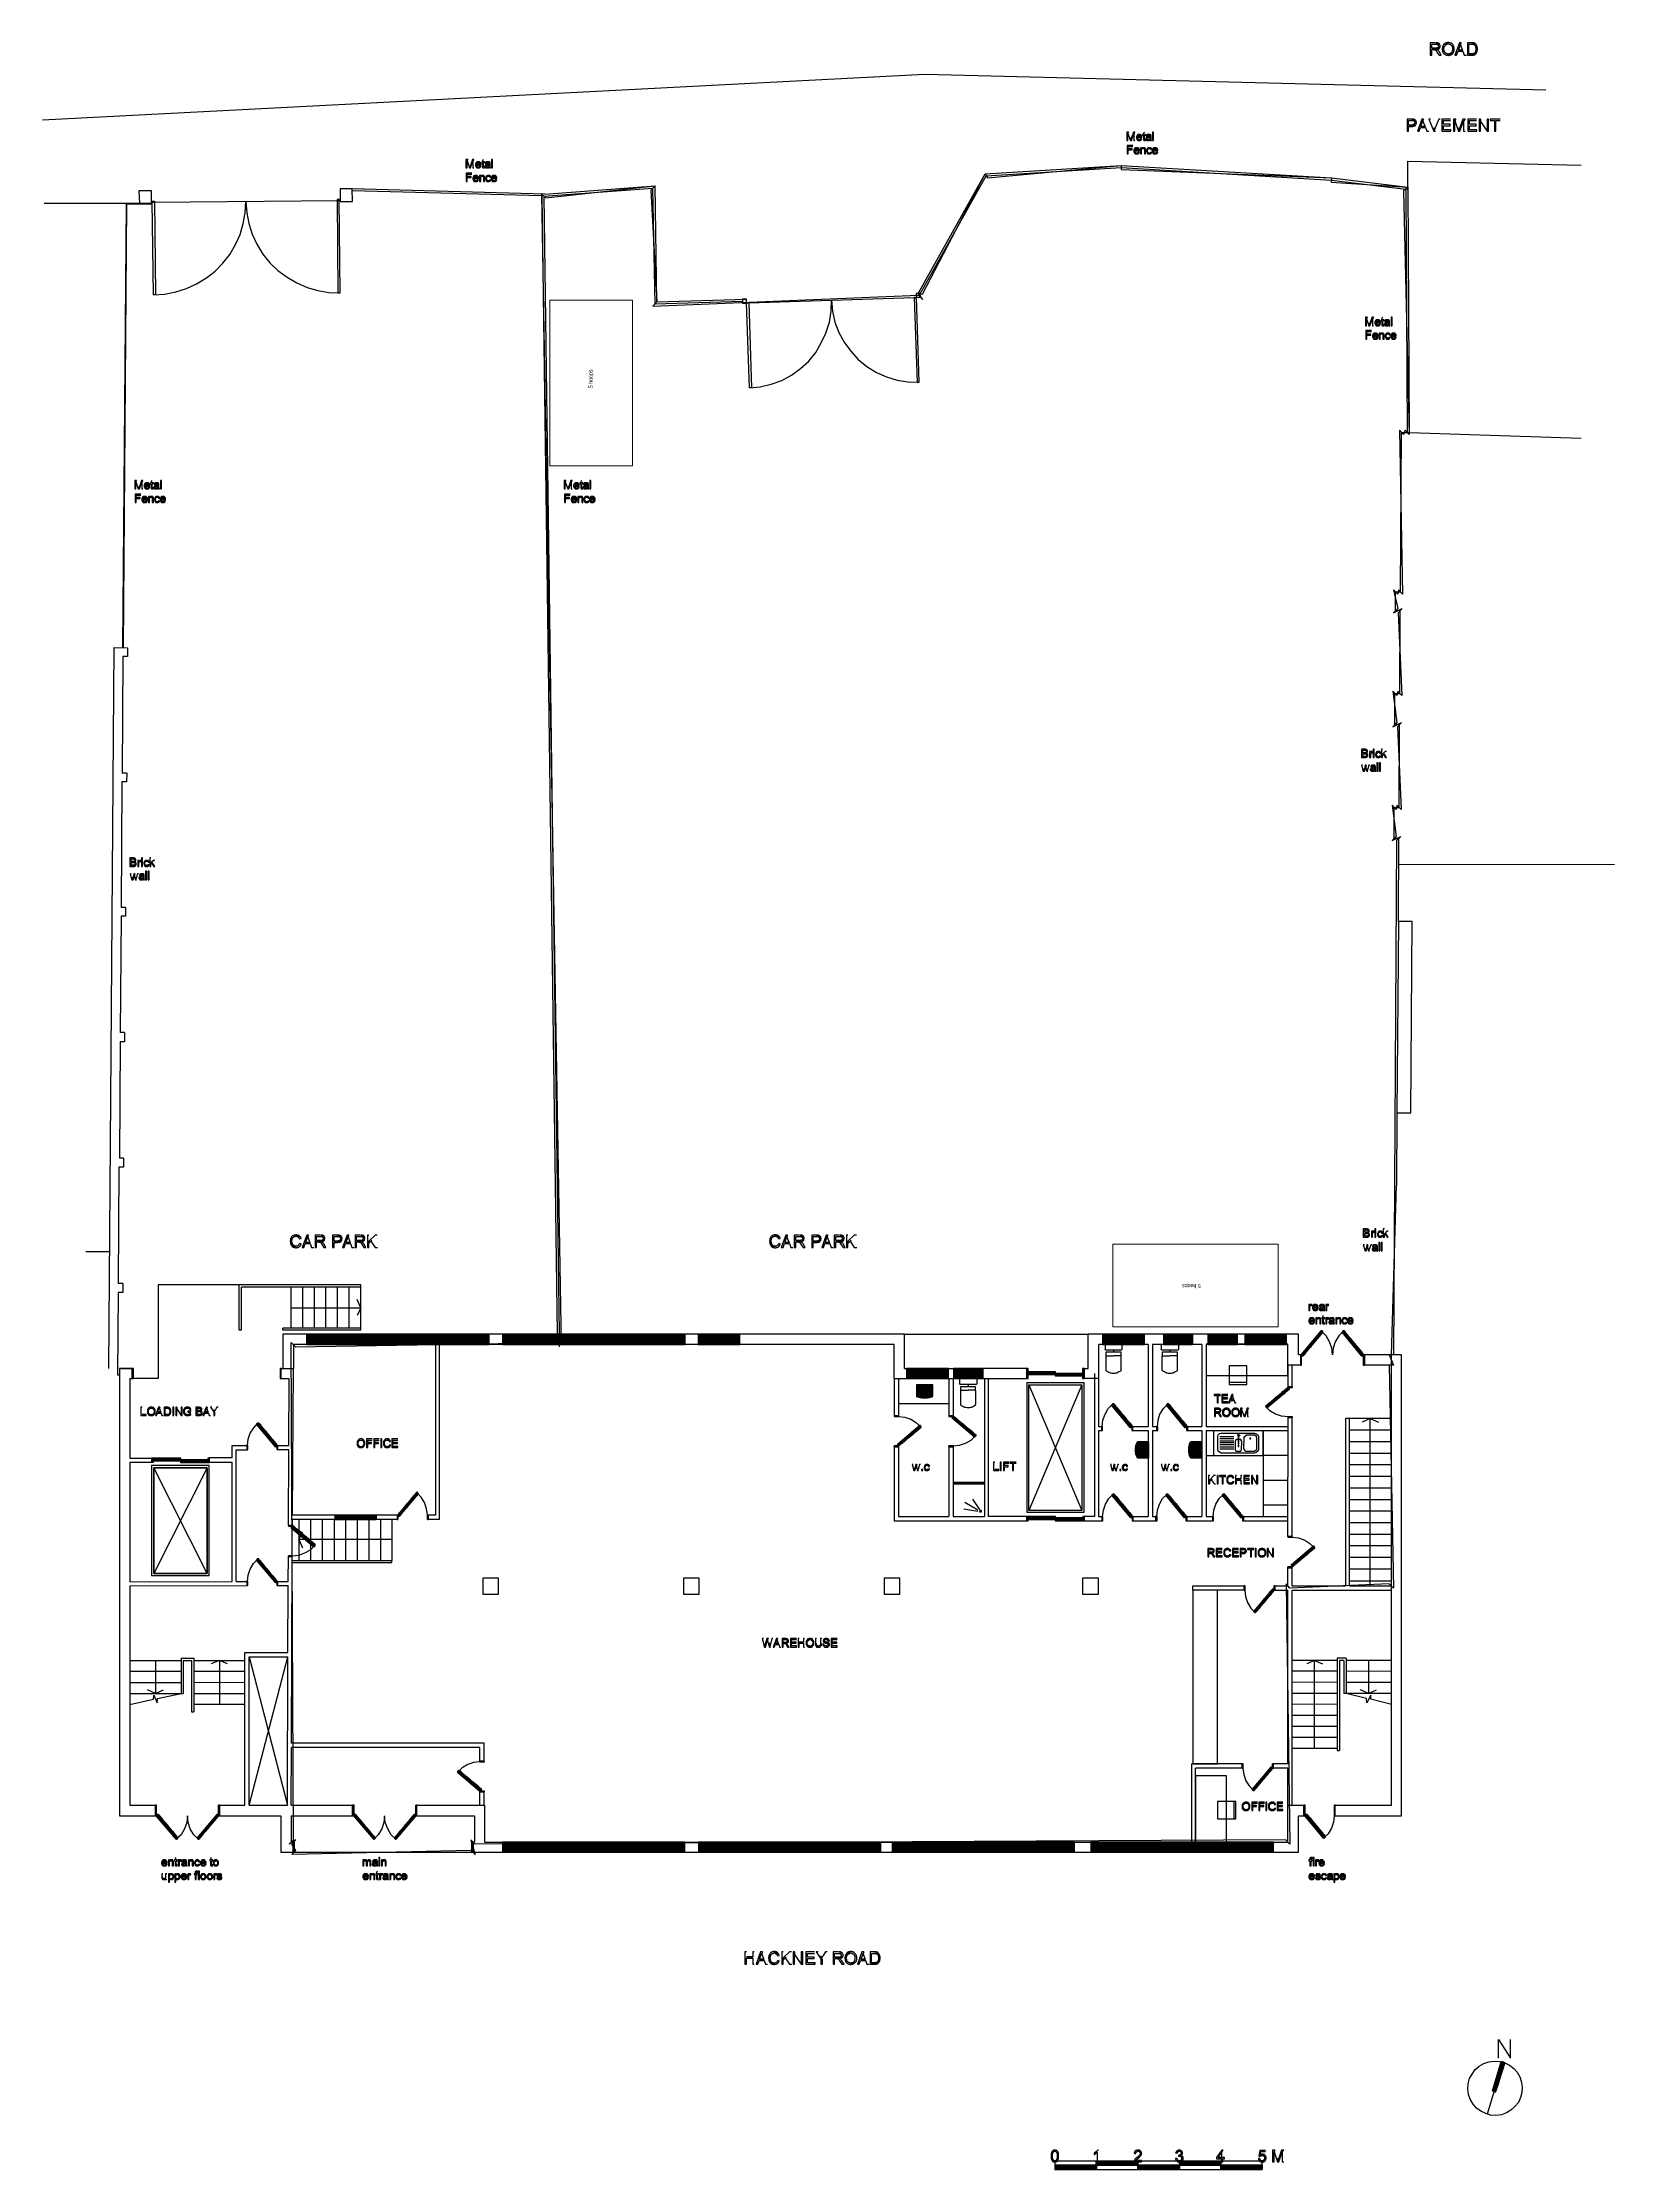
# Model space of a CAD drawing. Header units: millimetres. Extents: x 32 to 412, y 50 to 564.
import ezdxf

# ---------------------------------------------------------------- set-up
doc = ezdxf.new("R2010")
doc.units = ezdxf.units.MM
doc.layers.add('bike parking', color=4, linetype='CONTINUOUS', lineweight=0)
doc.layers.add('lease-plan', color=7, linetype='CONTINUOUS')
doc.styles.get("Standard").update_dxf_attribs({"font": 'txt', "width": 0.75})

# ---------------------------------------------------------------- blocks, each defined once
blk = doc.blocks.new('5 hoops')
at = {"layer": 'bike parking'}
for p, q in [((0, 40), (20, 40)), ((0, 0), (0, 40)), ((20, 40), (20, 0)), ((20, 0), (0, 0))]:
    blk.add_line(p, q, dxfattribs=at)
at = {"layer": 'bike parking', "insert": (10, 21), "char_height": 1, "width": 100, "attachment_point": 5, "rotation": 90}
blk.add_mtext('5 hoops', dxfattribs=at)

msp = doc.modelspace()

# ---------------------------------------------------------------- linework, layer by layer
at = {"layer": 'lease-plan', "color": 7}
for points in [[(368.98, 564.12), (367.71, 564.12), (367.71, 561.16), (368.05, 561.16), (368.05, 562.51), (369.41, 562.51), (369.49, 562.6), (369.66, 562.6), (369.66, 562.68), (369.75, 562.68), (369.83, 562.77), (369.92, 562.77), (368.05, 562.85), (368.05, 563.79), (369.07, 563.79), (369.92, 563.87), (369.83, 563.96), (369.75, 563.96), (369.66, 564.04), (369.58, 564.04), (369.49, 564.12), (369.15, 564.12)], [(369.92, 563.87), (369.07, 563.79), (369.32, 563.79), (369.41, 563.7), (369.49, 563.7), (369.58, 563.62), (369.58, 563.53), (369.66, 563.45), (369.66, 563.11), (369.58, 563.02), (369.49, 562.94), (369.41, 562.94), (369.32, 562.85), (368.05, 562.85), (369.92, 562.77), (369.92, 562.85), (370, 562.94), (370, 563.11), (370.08, 563.19), (370.08, 563.53), (370, 563.62), (370, 563.7), (369.92, 563.79)], [(369.24, 562.51), (368.56, 562.51), (368.73, 562.51), (368.73, 562.43), (368.9, 562.43), (368.98, 562.35), (369.07, 562.26), (369.15, 562.18), (369.24, 562.09), (369.24, 562.01), (369.32, 561.92), (369.41, 561.84), (369.41, 561.75), (369.83, 561.16), (370.34, 561.16), (369.83, 562.01), (369.75, 562.09), (369.66, 562.09), (369.66, 562.18), (369.58, 562.26), (369.49, 562.35), (369.41, 562.43), (369.32, 562.43)], [(371.1, 563.87), (371.1, 563.79), (371.02, 563.79), (370.93, 563.7), (370.93, 563.62), (370.85, 563.53), (370.76, 563.45), (370.76, 563.28), (370.68, 563.19), (370.68, 562.85), (370.59, 562.77), (370.59, 562.43), (370.68, 562.35), (370.68, 562.09), (370.76, 562.01), (370.76, 561.84), (370.85, 561.75), (370.85, 561.67), (370.93, 561.67), (371.02, 561.58), (371.02, 561.5), (371.1, 561.5), (371.19, 561.41), (371.19, 561.33), (371.36, 561.33), (371.44, 561.24), (371.53, 561.16), (371.86, 561.16), (371.95, 561.07), (372.03, 561.07), (372.12, 561.07), (372.2, 561.16), (372.54, 561.16), (372.63, 561.24), (372.71, 561.24), (372.8, 561.33), (372.88, 561.33), (372.88, 561.41), (372.97, 561.41), (371.95, 561.41), (371.86, 561.5), (371.61, 561.5), (371.61, 561.58), (371.53, 561.58), (371.44, 561.67), (371.36, 561.67), (371.36, 561.75), (371.27, 561.75), (371.27, 561.84), (371.19, 561.92), (371.1, 562.01), (371.1, 562.26), (371.02, 562.35), (371.02, 562.94), (371.1, 563.02), (371.1, 563.28), (371.19, 563.36), (371.27, 563.45), (371.27, 563.53), (371.36, 563.53), (371.36, 563.62), (371.44, 563.62), (371.53, 563.7), (371.61, 563.7), (371.61, 563.79), (371.78, 563.79), (371.86, 563.87), (372.03, 563.87)], [(372.03, 564.21), (371.86, 564.21), (371.78, 564.12), (371.53, 564.12), (371.44, 564.04), (371.36, 564.04), (371.27, 563.96), (371.19, 563.96), (371.1, 563.87), (372.2, 563.87), (372.29, 563.79), (372.46, 563.79), (372.54, 563.7), (372.63, 563.7), (372.71, 563.62), (372.8, 563.53), (372.88, 563.45), (372.88, 563.36), (372.97, 563.28), (372.97, 563.11), (373.05, 563.11), (373.05, 562.26), (372.97, 562.18), (372.97, 562.01), (372.88, 561.92), (372.88, 561.84), (372.8, 561.84), (372.8, 561.75), (372.71, 561.67), (372.63, 561.67), (372.54, 561.58), (372.46, 561.5), (372.2, 561.5), (372.12, 561.41), (372.03, 561.41), (372.97, 561.41), (373.05, 561.5), (373.14, 561.58), (373.22, 561.67), (373.22, 561.75), (373.31, 561.84), (373.31, 561.92), (373.39, 562.01), (373.39, 562.18), (373.47, 562.26), (373.47, 562.94), (373.39, 563.02), (373.39, 563.28), (373.31, 563.36), (373.31, 563.45), (373.22, 563.53), (373.22, 563.62), (373.14, 563.7), (373.05, 563.79), (372.97, 563.87), (372.88, 563.96), (372.8, 563.96), (372.8, 564.04), (372.63, 564.04), (372.54, 564.12), (372.29, 564.12), (372.2, 564.21), (372.12, 564.21)], [(375.17, 564.12), (374.75, 564.12), (373.64, 561.16), (374.07, 561.16), (374.41, 562.09), (375.59, 562.09), (374.49, 562.35), (374.83, 563.28), (374.83, 563.36), (374.92, 563.45), (374.92, 563.62), (375, 563.7), (375, 563.79)], [(375.17, 564.12), (375, 563.79), (375, 563.62), (375.08, 563.53), (375.08, 563.36), (375.17, 563.28), (375.17, 563.19), (375.51, 562.35), (374.49, 562.35), (375.59, 562.09), (375.93, 561.16), (376.44, 561.16)], [(377.71, 564.12), (376.7, 564.12), (376.7, 561.16), (378.14, 561.16), (378.22, 561.24), (378.47, 561.24), (378.47, 561.33), (378.56, 561.33), (378.64, 561.41), (378.73, 561.5), (377.03, 561.5), (377.03, 563.79), (378.73, 563.79), (378.64, 563.87), (378.64, 563.96), (378.56, 563.96), (378.47, 564.04), (378.31, 564.04), (378.22, 564.12), (377.8, 564.12)], [(378.73, 563.79), (377.71, 563.79), (378.05, 563.79), (378.14, 563.7), (378.22, 563.7), (378.31, 563.7), (378.39, 563.62), (378.47, 563.53), (378.56, 563.45), (378.56, 563.36), (378.64, 563.36), (378.64, 563.11), (378.73, 563.02), (378.73, 562.26), (378.64, 562.18), (378.64, 562.01), (378.56, 561.92), (378.56, 561.84), (378.47, 561.75), (378.39, 561.67), (378.31, 561.67), (378.22, 561.58), (378.14, 561.58), (378.05, 561.5), (377.03, 561.5), (378.73, 561.5), (378.81, 561.58), (378.81, 561.67), (378.9, 561.67), (378.9, 561.75), (378.98, 561.84), (378.98, 561.92), (379.07, 562.01), (379.07, 562.35), (379.15, 562.43), (379.15, 563.02), (379.07, 563.02), (379.07, 563.28), (378.98, 563.36), (378.98, 563.53), (378.9, 563.53), (378.9, 563.62), (378.81, 563.7), (378.81, 563.79)], [(32.46, 545.57), (245.59, 556.58), (395.59, 552.77)], [(363.22, 545.73), (362.12, 545.73), (362.12, 542.77), (362.46, 542.77), (362.46, 543.96), (363.47, 543.96), (363.64, 544.04), (363.73, 544.04), (363.81, 544.04), (363.9, 544.12), (364.07, 544.12), (364.07, 544.21), (364.15, 544.21), (364.15, 544.29), (362.46, 544.29), (362.46, 545.4), (364.24, 545.4), (364.15, 545.48), (364.07, 545.57), (363.98, 545.57), (363.9, 545.65), (363.81, 545.65), (363.73, 545.73), (363.64, 545.73), (363.31, 545.73)], [(364.24, 545.4), (363.22, 545.4), (363.64, 545.4), (363.64, 545.31), (363.73, 545.31), (363.81, 545.23), (363.9, 545.23), (363.9, 545.14), (363.98, 545.06), (363.98, 544.72), (363.9, 544.63), (363.9, 544.55), (363.81, 544.46), (363.73, 544.46), (363.73, 544.38), (363.47, 544.38), (363.39, 544.29), (362.46, 544.29), (364.15, 544.29), (364.24, 544.38), (364.32, 544.46), (364.32, 544.72), (364.41, 544.8), (364.41, 544.97), (364.32, 545.06), (364.32, 545.31), (364.24, 545.31)], [(366.1, 545.73), (365.68, 545.73), (364.58, 542.77), (365, 542.77), (365.34, 543.7), (366.53, 543.7), (365.42, 543.96), (365.76, 544.89), (365.76, 544.97), (365.85, 545.06), (365.85, 545.23), (365.93, 545.31), (365.93, 545.4)], [(366.1, 545.73), (365.93, 545.4), (365.93, 545.23), (366.02, 545.14), (366.02, 544.97), (366.1, 544.89), (366.1, 544.8), (366.44, 543.96), (365.42, 543.96), (366.53, 543.7), (366.86, 542.77), (367.37, 542.77)], [(367.8, 545.73), (367.37, 545.73), (368.56, 542.77), (368.73, 543.11), (368.73, 543.28), (368.64, 543.36), (368.64, 543.53), (368.56, 543.62)], [(370.08, 545.73), (369.75, 545.73), (368.9, 543.62), (368.9, 543.53), (368.81, 543.45), (368.81, 543.28), (368.73, 543.19), (368.73, 543.11), (368.56, 542.77), (368.98, 542.77)], [(372.63, 545.73), (370.51, 545.73), (370.51, 542.77), (372.71, 542.77), (372.71, 543.11), (370.93, 543.11), (370.93, 544.12), (372.54, 544.12), (372.54, 544.46), (370.93, 544.46), (370.93, 545.4), (372.63, 545.4)], [(373.9, 545.73), (373.31, 545.73), (373.31, 542.77), (373.64, 542.77), (373.64, 545.31)], [(373.9, 545.73), (373.64, 545.31), (374.49, 542.77), (374.75, 543.19), (374.66, 543.19), (374.66, 543.45), (374.58, 543.53), (374.58, 543.62)], [(376.1, 545.73), (375.59, 545.73), (374.83, 543.7), (374.83, 543.45), (374.75, 543.36), (374.75, 543.19), (374.49, 542.77), (374.83, 542.77), (375.76, 545.23)], [(376.1, 545.73), (375.76, 545.23), (375.76, 542.77), (376.1, 542.77)], [(378.9, 545.73), (376.78, 545.73), (376.78, 542.77), (378.98, 542.77), (378.98, 543.11), (377.2, 543.11), (377.2, 544.12), (378.81, 544.12), (378.81, 544.46), (377.2, 544.46), (377.2, 545.4), (378.9, 545.4)], [(379.83, 545.73), (379.49, 545.73), (379.49, 542.77), (379.83, 542.77), (379.83, 545.14)], [(379.83, 545.73), (379.83, 545.14), (381.44, 542.77), (381.44, 543.45)], [(381.44, 542.77), (381.78, 542.77), (381.78, 545.73), (381.44, 545.73), (381.44, 542.77), (381.44, 542.77)], [(384.58, 545.73), (382.2, 545.73), (382.2, 545.4), (383.22, 545.4), (383.22, 542.77), (383.56, 542.77), (383.56, 545.4), (384.58, 545.4)], [(294.83, 542.6), (294.41, 542.6), (294.41, 540.57), (294.66, 540.57), (294.66, 542.26)], [(294.83, 542.6), (294.66, 542.26), (295.25, 540.57), (295.42, 540.82), (295.42, 540.9), (295.34, 540.99), (295.34, 541.16)], [(296.36, 542.6), (296.02, 542.6), (295.51, 541.16), (295.51, 541.07), (295.42, 540.99), (295.42, 540.82), (295.25, 540.57), (295.51, 540.57), (296.1, 542.26)], [(296.36, 542.6), (296.1, 542.26), (296.1, 540.57), (296.36, 540.57)], [(296.86, 541.84), (296.86, 541.75), (296.78, 541.75), (296.78, 541.58), (296.7, 541.5), (296.7, 541.07), (296.78, 540.99), (296.78, 540.82), (296.86, 540.82), (296.86, 540.73), (297.37, 540.73), (297.2, 540.73), (297.2, 540.82), (297.12, 540.82), (297.12, 540.9), (297.03, 540.9), (297.03, 541.07), (296.95, 541.07), (296.95, 541.24), (298.05, 541.24), (298.05, 541.41), (296.95, 541.41), (296.95, 541.5), (297.03, 541.58), (297.03, 541.67), (297.12, 541.75), (297.2, 541.75), (297.2, 541.84), (297.37, 541.84)], [(297.37, 542.01), (297.2, 542.01), (297.03, 542.01), (297.03, 541.92), (296.95, 541.92), (296.86, 541.84), (297.46, 541.84), (297.54, 541.84), (297.63, 541.75), (297.71, 541.67), (297.71, 541.58), (297.8, 541.58), (297.8, 541.41), (296.95, 541.41), (298.05, 541.41), (298.05, 541.58), (297.97, 541.67), (297.97, 541.75), (297.88, 541.84), (297.8, 541.84), (297.8, 541.92), (297.71, 542.01), (297.63, 542.01), (297.54, 542.01), (297.46, 542.01)], [(297.8, 541.07), (297.8, 540.99), (297.71, 540.9), (297.71, 540.82), (297.63, 540.82), (297.54, 540.73), (296.86, 540.73), (296.95, 540.65), (297.03, 540.65), (297.03, 540.57), (297.2, 540.57), (297.37, 540.57), (297.54, 540.57), (297.71, 540.57), (297.8, 540.65), (297.88, 540.65), (297.88, 540.73), (297.97, 540.82), (297.97, 540.9), (298.05, 540.9), (298.05, 540.99)], [(298.64, 542.51), (298.39, 542.35), (298.39, 542.01), (298.22, 542.01), (298.22, 541.84), (298.39, 541.84), (298.39, 540.73), (298.73, 540.73), (298.73, 540.82), (298.64, 540.82), (298.64, 541.84), (298.9, 541.84), (298.9, 542.01), (298.64, 542.01)], [(298.9, 540.82), (298.81, 540.82), (298.73, 540.73), (298.39, 540.73), (298.39, 540.65), (298.47, 540.65), (298.47, 540.57), (298.56, 540.57), (298.73, 540.57), (298.81, 540.57), (298.9, 540.57)], [(299.24, 541.33), (299.15, 541.24), (299.07, 541.16), (299.07, 541.07), (298.98, 541.07), (298.98, 540.82), (299.07, 540.82), (299.07, 540.65), (299.15, 540.65), (299.24, 540.57), (299.41, 540.57), (299.58, 540.57), (299.75, 540.57), (299.83, 540.57), (299.83, 540.65), (299.92, 540.65), (300, 540.73), (299.58, 540.73), (299.41, 540.73), (299.32, 540.82), (299.24, 540.9), (299.24, 540.99), (299.32, 541.07), (299.32, 541.16), (299.41, 541.16), (299.58, 541.16), (299.66, 541.24), (299.92, 541.24), (300, 541.24), (300, 541.33)], [(299.15, 541.84), (299.15, 541.84), (299.07, 541.75), (299.07, 541.58), (299.32, 541.58), (299.32, 541.75), (299.41, 541.75), (299.41, 541.84), (299.49, 541.84), (299.66, 541.84)], [(299.66, 542.01), (299.49, 542.01), (299.41, 542.01), (299.32, 542.01), (299.24, 541.92), (299.15, 541.92), (299.15, 541.84), (299.66, 541.84), (299.83, 541.84), (299.92, 541.75), (300, 541.75), (300, 541.5), (299.92, 541.5), (299.92, 541.41), (299.75, 541.41), (299.41, 541.41), (299.32, 541.33), (299.24, 541.33), (300, 541.33), (300, 540.9), (299.92, 540.9), (299.92, 540.82), (299.83, 540.82), (299.75, 540.73), (300, 540.73), (300, 540.65), (300.08, 540.65), (300.08, 540.57), (300.34, 540.57), (300.34, 540.65), (300.25, 540.65), (300.25, 541.84), (300.17, 541.84), (300.17, 541.92), (300.08, 541.92), (300.08, 542.01), (300, 542.01), (299.92, 542.01), (299.75, 542.01)], [(299.75, 540.73), (299.58, 540.73), (300, 540.73)], [(300.59, 540.57), (300.85, 540.57), (300.85, 542.6), (300.59, 542.6), (300.59, 540.57), (300.59, 540.57)], [(135.17, 535.99), (134.75, 535.99), (134.75, 533.96), (135, 533.96), (135, 535.65)], [(135.17, 535.99), (135, 535.65), (135.59, 533.96), (135.76, 534.21), (135.76, 534.29), (135.68, 534.38), (135.68, 534.55)], [(136.69, 535.99), (136.36, 535.99), (135.85, 534.55), (135.85, 534.46), (135.76, 534.38), (135.76, 534.21), (135.59, 533.96), (135.85, 533.96), (136.44, 535.65)], [(136.69, 535.99), (136.44, 535.65), (136.44, 533.96), (136.69, 533.96)], [(137.2, 535.23), (137.2, 535.14), (137.12, 535.14), (137.12, 534.97), (137.03, 534.89), (137.03, 534.46), (137.12, 534.38), (137.12, 534.21), (137.2, 534.21), (137.2, 534.12), (137.71, 534.12), (137.54, 534.12), (137.54, 534.21), (137.46, 534.21), (137.46, 534.29), (137.37, 534.29), (137.37, 534.46), (137.29, 534.46), (137.29, 534.63), (138.39, 534.63), (138.39, 534.8), (137.29, 534.8), (137.29, 534.89), (137.37, 534.97), (137.37, 535.06), (137.46, 535.14), (137.54, 535.14), (137.54, 535.23), (137.71, 535.23)], [(137.71, 535.4), (137.54, 535.4), (137.37, 535.4), (137.37, 535.31), (137.29, 535.31), (137.2, 535.23), (137.8, 535.23), (137.88, 535.23), (137.97, 535.14), (138.05, 535.06), (138.05, 534.97), (138.14, 534.97), (138.14, 534.8), (137.29, 534.8), (138.39, 534.8), (138.39, 534.97), (138.31, 535.06), (138.31, 535.14), (138.22, 535.23), (138.14, 535.23), (138.14, 535.31), (138.05, 535.4), (137.97, 535.4), (137.88, 535.4), (137.8, 535.4)], [(138.14, 534.46), (138.14, 534.38), (138.05, 534.29), (138.05, 534.21), (137.97, 534.21), (137.88, 534.12), (137.2, 534.12), (137.29, 534.04), (137.37, 534.04), (137.37, 533.96), (137.54, 533.96), (137.71, 533.96), (137.88, 533.96), (138.05, 533.96), (138.14, 534.04), (138.22, 534.04), (138.22, 534.12), (138.31, 534.21), (138.31, 534.29), (138.39, 534.29), (138.39, 534.38)], [(138.98, 535.9), (138.73, 535.73), (138.73, 535.4), (138.56, 535.4), (138.56, 535.23), (138.73, 535.23), (138.73, 534.12), (139.07, 534.12), (139.07, 534.21), (138.98, 534.21), (138.98, 535.23), (139.24, 535.23), (139.24, 535.4), (138.98, 535.4)], [(139.58, 534.72), (139.49, 534.63), (139.41, 534.55), (139.41, 534.46), (139.32, 534.46), (139.32, 534.21), (139.41, 534.21), (139.41, 534.04), (139.49, 534.04), (139.58, 533.96), (139.75, 533.96), (139.92, 533.96), (140.08, 533.96), (140.17, 533.96), (140.17, 534.04), (140.25, 534.04), (140.34, 534.12), (139.92, 534.12), (139.75, 534.12), (139.66, 534.21), (139.58, 534.29), (139.58, 534.38), (139.66, 534.46), (139.66, 534.55), (139.75, 534.55), (139.92, 534.55), (140, 534.63), (140.25, 534.63), (140.34, 534.63), (140.34, 534.72)], [(139.49, 535.23), (139.49, 535.23), (139.41, 535.14), (139.41, 534.97), (139.66, 534.97), (139.66, 535.14), (139.75, 535.14), (139.75, 535.23), (139.83, 535.23), (140, 535.23)], [(140, 535.4), (139.83, 535.4), (139.75, 535.4), (139.66, 535.4), (139.58, 535.31), (139.49, 535.31), (139.49, 535.23), (140, 535.23), (140.17, 535.23), (140.25, 535.14), (140.34, 535.14), (140.34, 534.89), (140.25, 534.89), (140.25, 534.8), (140.08, 534.8), (139.75, 534.8), (139.66, 534.72), (139.58, 534.72), (140.34, 534.72), (140.34, 534.29), (140.25, 534.29), (140.25, 534.21), (140.17, 534.21), (140.08, 534.12), (140.34, 534.12), (140.34, 534.04), (140.42, 534.04), (140.42, 533.96), (140.68, 533.96), (140.68, 534.04), (140.59, 534.04), (140.59, 535.23), (140.51, 535.23), (140.51, 535.31), (140.42, 535.31), (140.42, 535.4), (140.34, 535.4), (140.25, 535.4), (140.08, 535.4)], [(140.93, 533.96), (141.19, 533.96), (141.19, 535.99), (140.93, 535.99), (140.93, 533.96), (140.93, 533.96)], [(243.98, 503.62), (260.17, 532.51), (293.05, 534.55), (343.81, 531.5), (362.29, 529.29), (362.63, 470.06)], [(260.17, 532.51), (260.76, 531.5), (293.05, 534.55)], [(260.76, 531.5), (293.05, 534.55), (293.05, 533.53)], [(293.05, 534.55), (293.05, 533.53), (343.81, 531.5)], [(295.85, 539.38), (294.49, 539.38), (294.49, 537.35), (294.75, 537.35), (294.75, 538.28), (295.68, 538.28), (295.68, 538.53), (294.75, 538.53), (294.75, 539.12), (295.85, 539.12)], [(296.27, 538.62), (296.27, 538.53), (296.19, 538.53), (296.19, 538.36), (296.1, 538.28), (296.1, 537.85), (296.19, 537.77), (296.19, 537.6), (296.27, 537.6), (296.27, 537.51), (296.78, 537.51), (296.61, 537.51), (296.61, 537.6), (296.53, 537.6), (296.53, 537.68), (296.44, 537.68), (296.44, 537.85), (296.36, 537.85), (296.36, 538.02), (297.46, 538.02), (297.46, 538.19), (296.36, 538.19), (296.36, 538.28), (296.44, 538.36), (296.44, 538.45), (296.53, 538.53), (296.61, 538.53), (296.61, 538.62), (296.78, 538.62)], [(296.78, 538.79), (296.61, 538.79), (296.44, 538.79), (296.44, 538.7), (296.36, 538.7), (296.27, 538.62), (296.86, 538.62), (296.95, 538.62), (297.03, 538.53), (297.12, 538.45), (297.12, 538.36), (297.2, 538.36), (297.2, 538.19), (296.36, 538.19), (297.46, 538.19), (297.46, 538.36), (297.37, 538.45), (297.37, 538.53), (297.29, 538.62), (297.2, 538.62), (297.2, 538.7), (297.12, 538.79), (297.03, 538.79), (296.95, 538.79), (296.86, 538.79)], [(297.2, 537.85), (297.2, 537.77), (297.12, 537.68), (297.12, 537.6), (297.03, 537.6), (296.95, 537.51), (296.27, 537.51), (296.36, 537.43), (296.44, 537.43), (296.44, 537.35), (296.61, 537.35), (296.78, 537.35), (296.95, 537.35), (297.12, 537.35), (297.2, 537.43), (297.29, 537.43), (297.29, 537.51), (297.37, 537.6), (297.37, 537.68), (297.46, 537.68), (297.46, 537.77)], [(297.97, 538.79), (297.71, 538.79), (297.71, 537.35), (297.97, 537.35), (297.97, 538.36), (298.05, 538.45), (298.05, 538.53), (298.14, 538.53), (298.22, 538.62), (297.97, 538.62)], [(298.39, 538.79), (298.22, 538.79), (298.14, 538.79), (298.14, 538.7), (298.05, 538.7), (297.97, 538.62), (298.39, 538.62), (298.47, 538.62), (298.56, 538.53), (298.64, 538.53), (298.64, 537.35), (298.9, 537.35), (298.9, 538.53), (298.81, 538.62), (298.81, 538.7), (298.73, 538.7), (298.73, 538.79), (298.64, 538.79), (298.56, 538.79), (298.47, 538.79)], [(297.97, 538.62), (298.22, 538.62), (298.39, 538.62)], [(299.83, 538.79), (299.66, 538.79), (299.58, 538.79), (299.49, 538.7), (299.41, 538.7), (299.41, 538.62), (299.32, 538.62), (299.32, 538.53), (299.24, 538.45), (299.24, 538.28), (299.15, 538.28), (299.15, 537.85), (299.24, 537.85), (299.24, 537.6), (299.32, 537.6), (299.32, 537.51), (299.83, 537.51), (299.75, 537.51), (299.66, 537.51), (299.66, 537.6), (299.58, 537.6), (299.58, 537.68), (299.49, 537.68), (299.49, 537.85), (299.41, 537.85), (299.41, 538.28), (299.49, 538.36), (299.49, 538.45), (299.58, 538.53), (299.66, 538.53), (299.66, 538.62), (299.83, 538.62), (300.34, 538.62), (300.25, 538.7), (300.17, 538.7), (300.17, 538.79), (300.08, 538.79), (300, 538.79), (299.92, 538.79)], [(300.17, 537.85), (300.17, 537.68), (300.08, 537.6), (300, 537.6), (300, 537.51), (299.92, 537.51), (299.32, 537.51), (299.41, 537.51), (299.41, 537.43), (299.49, 537.43), (299.49, 537.35), (299.58, 537.35), (299.75, 537.35), (299.92, 537.35), (300.08, 537.35), (300.17, 537.43), (300.25, 537.43), (300.25, 537.51), (300.34, 537.51), (300.34, 537.6), (300.42, 537.68), (300.42, 537.85)], [(300.34, 538.62), (299.83, 538.62), (300, 538.62), (300.08, 538.53), (300.17, 538.45), (300.17, 538.36), (300.42, 538.36), (300.42, 538.45), (300.34, 538.53), (300.34, 538.62)], [(300.68, 538.62), (300.68, 538.53), (300.59, 538.53), (300.59, 538.36), (300.51, 538.28), (300.51, 537.85), (300.59, 537.77), (300.59, 537.6), (300.68, 537.6), (300.68, 537.51), (301.19, 537.51), (301.02, 537.51), (301.02, 537.6), (300.93, 537.6), (300.93, 537.68), (300.85, 537.68), (300.85, 537.85), (300.76, 537.85), (300.76, 538.02), (301.86, 538.02), (301.86, 538.19), (300.76, 538.19), (300.76, 538.28), (300.85, 538.36), (300.85, 538.45), (300.93, 538.53), (301.02, 538.53), (301.02, 538.62), (301.19, 538.62)], [(301.19, 538.79), (301.02, 538.79), (300.85, 538.79), (300.85, 538.7), (300.76, 538.7), (300.68, 538.62), (301.27, 538.62), (301.36, 538.62), (301.44, 538.53), (301.53, 538.45), (301.53, 538.36), (301.61, 538.36), (301.61, 538.19), (300.76, 538.19), (301.86, 538.19), (301.86, 538.36), (301.78, 538.45), (301.78, 538.53), (301.7, 538.62), (301.61, 538.62), (301.61, 538.7), (301.53, 538.79), (301.44, 538.79), (301.36, 538.79), (301.27, 538.79)], [(301.61, 537.85), (301.61, 537.77), (301.53, 537.68), (301.53, 537.6), (301.44, 537.6), (301.36, 537.51), (300.68, 537.51), (300.76, 537.43), (300.85, 537.43), (300.85, 537.35), (301.02, 537.35), (301.19, 537.35), (301.36, 537.35), (301.53, 537.35), (301.61, 537.43), (301.7, 537.43), (301.7, 537.51), (301.78, 537.6), (301.78, 537.68), (301.86, 537.68), (301.86, 537.77)], [(362.29, 528.62), (362.29, 535.57), (404.15, 534.63)], [(136.19, 532.68), (134.83, 532.68), (134.83, 530.65), (135.08, 530.65), (135.08, 531.58), (136.02, 531.58), (136.02, 531.84), (135.08, 531.84), (135.08, 532.43), (136.19, 532.43)], [(136.61, 531.92), (136.61, 531.84), (136.53, 531.84), (136.53, 531.67), (136.44, 531.58), (136.44, 531.16), (136.53, 531.07), (136.53, 530.9), (136.61, 530.9), (136.61, 530.82), (137.12, 530.82), (136.95, 530.82), (136.95, 530.9), (136.86, 530.9), (136.86, 530.99), (136.78, 530.99), (136.78, 531.16), (136.69, 531.16), (136.69, 531.33), (137.8, 531.33), (137.8, 531.5), (136.69, 531.5), (136.69, 531.58), (136.78, 531.67), (136.78, 531.75), (136.86, 531.84), (136.95, 531.84), (136.95, 531.92), (137.12, 531.92)], [(137.12, 532.09), (136.95, 532.09), (136.78, 532.09), (136.78, 532.01), (136.69, 532.01), (136.61, 531.92), (137.2, 531.92), (137.29, 531.92), (137.37, 531.84), (137.46, 531.75), (137.46, 531.67), (137.54, 531.67), (137.54, 531.5), (136.69, 531.5), (137.8, 531.5), (137.8, 531.67), (137.71, 531.75), (137.71, 531.84), (137.63, 531.92), (137.54, 531.92), (137.54, 532.01), (137.46, 532.09), (137.37, 532.09), (137.29, 532.09), (137.2, 532.09)], [(137.54, 531.16), (137.54, 531.07), (137.46, 530.99), (137.46, 530.9), (137.37, 530.9), (137.29, 530.82), (136.61, 530.82), (136.69, 530.73), (136.78, 530.73), (136.78, 530.65), (136.95, 530.65), (137.12, 530.65), (137.29, 530.65), (137.46, 530.65), (137.54, 530.73), (137.63, 530.73), (137.63, 530.82), (137.71, 530.9), (137.71, 530.99), (137.8, 530.99), (137.8, 531.07)], [(138.31, 532.09), (138.05, 532.09), (138.05, 530.65), (138.31, 530.65), (138.31, 531.67), (138.39, 531.75), (138.39, 531.84), (138.47, 531.84), (138.56, 531.92), (138.31, 531.92)], [(138.73, 532.09), (138.56, 532.09), (138.47, 532.09), (138.47, 532.01), (138.39, 532.01), (138.31, 531.92), (138.73, 531.92), (138.81, 531.92), (138.9, 531.84), (138.98, 531.84), (138.98, 530.65), (139.24, 530.65), (139.24, 531.84), (139.15, 531.92), (139.15, 532.01), (139.07, 532.01), (139.07, 532.09), (138.98, 532.09), (138.9, 532.09), (138.81, 532.09)], [(138.31, 531.92), (138.56, 531.92), (138.73, 531.92)], [(139.24, 534.21), (139.15, 534.21), (139.07, 534.12), (138.73, 534.12), (138.73, 534.04), (138.81, 534.04), (138.81, 533.96), (138.9, 533.96), (139.07, 533.96), (139.15, 533.96), (139.24, 533.96)], [(140.17, 532.09), (140, 532.09), (139.92, 532.09), (139.83, 532.01), (139.75, 532.01), (139.75, 531.92), (139.66, 531.92), (139.66, 531.84), (139.58, 531.75), (139.58, 531.58), (139.49, 531.58), (139.49, 531.16), (139.58, 531.16), (139.58, 530.9), (139.66, 530.9), (139.66, 530.82), (140.17, 530.82), (140.08, 530.82), (140, 530.82), (140, 530.9), (139.92, 530.9), (139.92, 530.99), (139.83, 530.99), (139.83, 531.16), (139.75, 531.16), (139.75, 531.58), (139.83, 531.67), (139.83, 531.75), (139.92, 531.84), (140, 531.84), (140, 531.92), (140.17, 531.92), (140.68, 531.92), (140.59, 532.01), (140.51, 532.01), (140.51, 532.09), (140.42, 532.09), (140.34, 532.09), (140.25, 532.09)], [(140.51, 531.16), (140.51, 530.99), (140.42, 530.9), (140.34, 530.9), (140.34, 530.82), (140.25, 530.82), (139.66, 530.82), (139.75, 530.82), (139.75, 530.73), (139.83, 530.73), (139.83, 530.65), (139.92, 530.65), (140.08, 530.65), (140.25, 530.65), (140.42, 530.65), (140.51, 530.73), (140.59, 530.73), (140.59, 530.82), (140.68, 530.82), (140.68, 530.9), (140.76, 530.99), (140.76, 531.16)], [(140.08, 534.12), (139.92, 534.12), (140.34, 534.12)], [(140.68, 531.92), (140.17, 531.92), (140.34, 531.92), (140.42, 531.84), (140.51, 531.75), (140.51, 531.67), (140.76, 531.67), (140.76, 531.75), (140.68, 531.84), (140.68, 531.92)], [(141.02, 531.92), (141.02, 531.84), (140.93, 531.84), (140.93, 531.67), (140.85, 531.58), (140.85, 531.16), (140.93, 531.07), (140.93, 530.9), (141.02, 530.9), (141.02, 530.82), (141.53, 530.82), (141.36, 530.82), (141.36, 530.9), (141.27, 530.9), (141.27, 530.99), (141.19, 530.99), (141.19, 531.16), (141.1, 531.16), (141.1, 531.33), (142.2, 531.33), (142.2, 531.5), (141.1, 531.5), (141.1, 531.58), (141.19, 531.67), (141.19, 531.75), (141.27, 531.84), (141.36, 531.84), (141.36, 531.92), (141.53, 531.92)], [(141.53, 532.09), (141.36, 532.09), (141.19, 532.09), (141.19, 532.01), (141.1, 532.01), (141.02, 531.92), (141.61, 531.92), (141.69, 531.92), (141.78, 531.84), (141.86, 531.75), (141.86, 531.67), (141.95, 531.67), (141.95, 531.5), (141.1, 531.5), (142.2, 531.5), (142.2, 531.67), (142.12, 531.75), (142.12, 531.84), (142.03, 531.92), (141.95, 531.92), (141.95, 532.01), (141.86, 532.09), (141.78, 532.09), (141.69, 532.09), (141.61, 532.09)], [(141.95, 531.16), (141.95, 531.07), (141.86, 530.99), (141.86, 530.9), (141.78, 530.9), (141.69, 530.82), (141.02, 530.82), (141.1, 530.73), (141.19, 530.73), (141.19, 530.65), (141.36, 530.65), (141.53, 530.65), (141.69, 530.65), (141.86, 530.65), (141.95, 530.73), (142.03, 530.73), (142.03, 530.82), (142.12, 530.9), (142.12, 530.99), (142.2, 530.99), (142.2, 531.07)], [(153.05, 527.6), (154.07, 526.67), (180.42, 529.63)], [(153.81, 527.6), (180.42, 529.63)], [(154.07, 526.67), (180.42, 529.63), (179.41, 528.53)], [(180.42, 529.63), (179.41, 528.53), (180.85, 501.58)], [(180.85, 501.58), (180.42, 529.63)], [(243.98, 503.62), (245, 503.45), (260.17, 532.51)], [(244.49, 503.53), (260.42, 532.01), (293.05, 534.04), (343.81, 530.99), (361.78, 528.79), (362.12, 470.06)], [(245, 503.45), (260.17, 532.51), (260.76, 531.5)], [(293.05, 533.53), (343.81, 531.5), (343.73, 530.48)], [(343.81, 531.5), (343.73, 530.48), (362.29, 529.29)], [(343.73, 530.48), (362.29, 529.29), (361.27, 528.36)], [(362.29, 529.29), (361.27, 528.36), (362.63, 469.55)], [(52.71, 525.31), (32.88, 525.31)], [(51.86, 418.11), (52.71, 525.31)], [(52.03, 418.11), (52.8, 525.14)], [(58.81, 525.4), (52.71, 525.31)], [(52.8, 525.14), (58.81, 525.23), (58.81, 525.4)], [(55.85, 525.31), (58.81, 525.4), (58.81, 528.36), (55.76, 528.36), (55.85, 525.31), (55.85, 525.31)], [(58.98, 525.9), (59.49, 525.9), (59.75, 503.36), (59.24, 503.28), (58.98, 525.9), (58.98, 525.9)], [(58.98, 525.65), (59.49, 525.65)], [(59.24, 525.65), (103.9, 526.07)], [(59.24, 503.28), (61.95, 503.45), (64.66, 503.96), (67.2, 504.8), (69.66, 505.9), (72.03, 507.35), (74.15, 508.96), (76.02, 510.9), (77.71, 513.02), (79.07, 515.4), (80.17, 517.85), (80.93, 520.48), (81.44, 523.11), (81.61, 525.82)], [(81.61, 525.82), (81.78, 523.11), (82.29, 520.48), (83.14, 517.94), (84.24, 515.48), (85.68, 513.11), (87.37, 510.99), (89.32, 509.12), (91.53, 507.51), (93.9, 506.16), (96.36, 505.06), (98.98, 504.29), (101.61, 503.87), (104.32, 503.79)], [(104.15, 526.33), (103.64, 526.33), (103.81, 503.79), (104.32, 503.79), (104.15, 526.33), (104.15, 526.33)], [(104.15, 526.07), (103.64, 526.07)], [(104.32, 525.82), (107.37, 525.82), (107.29, 528.87), (104.32, 528.87), (104.32, 525.82), (104.32, 525.82)], [(153.81, 527.6), (107.29, 528.87)], [(153.05, 527.18), (107.29, 528.36)], [(156.86, 249.72), (157.8, 249.72), (153.05, 527.6)], [(157.8, 249.72), (153.05, 527.6), (154.07, 526.67)], [(153.05, 527.18), (156.78, 252.26)], [(153.56, 527.09), (179.92, 529.04)], [(153.56, 527.09), (157.29, 252.26)], [(179.41, 528.53), (180.85, 501.58), (179.92, 500.57)], [(180.42, 501.07), (179.92, 529.04)], [(361.27, 528.36), (362.63, 469.55), (361.61, 470.57)], [(243.47, 503.62), (243.56, 502.6), (244.58, 502.68), (244.49, 503.7), (243.47, 503.62), (243.47, 503.62)], [(243.98, 503.19), (245.08, 502.18), (243.98, 503.62)], [(245.08, 502.18), (243.98, 503.62), (245, 503.45)], [(180.85, 501.58), (179.92, 500.57), (243.98, 503.19)], [(179.92, 500.57), (243.98, 503.19), (245.08, 502.18)], [(180.42, 501.07), (201.53, 501.75)], [(180.85, 501.58), (202.54, 502.26)], [(201.53, 501.24), (202.54, 501.24), (202.54, 502.26), (201.53, 502.26), (201.53, 501.24), (201.53, 501.24)], [(202.54, 501.33), (202.54, 502.26)], [(202.54, 501.33), (203.05, 501.33), (203.73, 480.82), (203.22, 480.82), (202.54, 501.33), (202.54, 501.33)], [(203.05, 501.33), (243.05, 502.6)], [(203.22, 480.82), (205.85, 481.07), (208.47, 481.67), (211.02, 482.6), (213.39, 483.87), (215.59, 485.48), (217.54, 487.26), (219.24, 489.38), (220.59, 491.67), (221.7, 494.04), (222.54, 496.67), (222.97, 499.29), (223.05, 502.01)], [(223.05, 502.01), (223.31, 499.29), (223.9, 496.67), (224.83, 494.21), (226.1, 491.84), (227.71, 489.63), (229.49, 487.68), (231.61, 485.99), (233.9, 484.55), (236.36, 483.45), (238.9, 482.68), (241.53, 482.26), (244.24, 482.18)], [(243.56, 502.6), (243.05, 502.6), (243.73, 482.09), (244.24, 482.18), (243.56, 502.6), (243.56, 502.6)], [(243.56, 502.43), (243.05, 502.35)], [(352.46, 497.85), (352.03, 497.85), (352.03, 495.82), (352.29, 495.82), (352.29, 497.51)], [(353.47, 494.63), (352.12, 494.63), (352.12, 492.6), (352.37, 492.6), (352.37, 493.53), (353.31, 493.53), (353.31, 493.79), (352.37, 493.79), (352.37, 494.38), (353.47, 494.38)], [(352.46, 497.85), (352.29, 497.51), (352.88, 495.82), (353.05, 496.07), (353.05, 496.16), (352.97, 496.24), (352.97, 496.41)], [(353.98, 497.85), (353.64, 497.85), (353.14, 496.41), (353.14, 496.33), (353.05, 496.24), (353.05, 496.07), (352.88, 495.82), (353.14, 495.82), (353.73, 497.51)], [(353.98, 497.85), (353.73, 497.51), (353.73, 495.82), (353.98, 495.82)], [(353.9, 493.87), (353.9, 493.79), (353.81, 493.79), (353.81, 493.62), (353.73, 493.53), (353.73, 493.11), (353.81, 493.02), (353.81, 492.85), (353.9, 492.85), (353.9, 492.77), (354.41, 492.77), (354.24, 492.77), (354.24, 492.85), (354.15, 492.85), (354.15, 492.94), (354.07, 492.94), (354.07, 493.11), (353.98, 493.11), (353.98, 493.28), (355.08, 493.28), (355.08, 493.45), (353.98, 493.45), (353.98, 493.53), (354.07, 493.62), (354.07, 493.7), (354.15, 493.79), (354.24, 493.79), (354.24, 493.87), (354.41, 493.87)], [(354.41, 494.04), (354.24, 494.04), (354.07, 494.04), (354.07, 493.96), (353.98, 493.96), (353.9, 493.87), (354.49, 493.87), (354.58, 493.87), (354.66, 493.79), (354.75, 493.7), (354.75, 493.62), (354.83, 493.62), (354.83, 493.45), (353.98, 493.45), (355.08, 493.45), (355.08, 493.62), (355, 493.7), (355, 493.79), (354.92, 493.87), (354.83, 493.87), (354.83, 493.96), (354.75, 494.04), (354.66, 494.04), (354.58, 494.04), (354.49, 494.04)], [(354.49, 497.09), (354.49, 497.01), (354.41, 497.01), (354.41, 496.84), (354.32, 496.75), (354.32, 496.33), (354.41, 496.24), (354.41, 496.07), (354.49, 496.07), (354.49, 495.99), (355, 495.99), (354.83, 495.99), (354.83, 496.07), (354.75, 496.07), (354.75, 496.16), (354.66, 496.16), (354.66, 496.33), (354.58, 496.33), (354.58, 496.5), (355.68, 496.5), (355.68, 496.67), (354.58, 496.67), (354.58, 496.75), (354.66, 496.84), (354.66, 496.92), (354.75, 497.01), (354.83, 497.01), (354.83, 497.09), (355, 497.09)], [(355, 497.26), (354.83, 497.26), (354.66, 497.26), (354.66, 497.18), (354.58, 497.18), (354.49, 497.09), (355.08, 497.09), (355.17, 497.09), (355.25, 497.01), (355.34, 496.92), (355.34, 496.84), (355.42, 496.84), (355.42, 496.67), (354.58, 496.67), (355.68, 496.67), (355.68, 496.84), (355.59, 496.92), (355.59, 497.01), (355.51, 497.09), (355.42, 497.09), (355.42, 497.18), (355.34, 497.26), (355.25, 497.26), (355.17, 497.26), (355.08, 497.26)], [(355.42, 496.33), (355.42, 496.24), (355.34, 496.16), (355.34, 496.07), (355.25, 496.07), (355.17, 495.99), (354.49, 495.99), (354.58, 495.9), (354.66, 495.9), (354.66, 495.82), (354.83, 495.82), (355, 495.82), (355.17, 495.82), (355.34, 495.82), (355.42, 495.9), (355.51, 495.9), (355.51, 495.99), (355.59, 496.07), (355.59, 496.16), (355.68, 496.16), (355.68, 496.24)], [(355.59, 494.04), (355.34, 494.04), (355.34, 492.6), (355.59, 492.6), (355.59, 493.62), (355.68, 493.7), (355.68, 493.79), (355.76, 493.79), (355.85, 493.87), (355.59, 493.87)], [(356.02, 494.04), (355.85, 494.04), (355.76, 494.04), (355.76, 493.96), (355.68, 493.96), (355.59, 493.87), (356.02, 493.87), (356.1, 493.87), (356.19, 493.79), (356.27, 493.79), (356.27, 492.6), (356.53, 492.6), (356.53, 493.79), (356.44, 493.87), (356.44, 493.96), (356.36, 493.96), (356.36, 494.04), (356.27, 494.04), (356.19, 494.04), (356.1, 494.04)], [(355.59, 493.87), (355.85, 493.87), (356.02, 493.87)], [(356.27, 497.77), (356.02, 497.6), (356.02, 497.26), (355.85, 497.26), (355.85, 497.09), (356.02, 497.09), (356.02, 495.99), (356.36, 495.99), (356.36, 496.07), (356.27, 496.07), (356.27, 497.09), (356.53, 497.09), (356.53, 497.26), (356.27, 497.26)], [(356.53, 496.07), (356.44, 496.07), (356.36, 495.99), (356.02, 495.99), (356.02, 495.9), (356.1, 495.9), (356.1, 495.82), (356.19, 495.82), (356.36, 495.82), (356.44, 495.82), (356.53, 495.82)], [(356.86, 496.58), (356.78, 496.5), (356.7, 496.41), (356.7, 496.33), (356.61, 496.33), (356.61, 496.07), (356.7, 496.07), (356.7, 495.9), (356.78, 495.9), (356.86, 495.82), (357.03, 495.82), (357.2, 495.82), (357.37, 495.82), (357.46, 495.82), (357.46, 495.9), (357.54, 495.9), (357.63, 495.99), (357.2, 495.99), (357.03, 495.99), (356.95, 496.07), (356.86, 496.16), (356.86, 496.24), (356.95, 496.33), (356.95, 496.41), (357.03, 496.41), (357.2, 496.41), (357.29, 496.5), (357.54, 496.5), (357.63, 496.5), (357.63, 496.58)], [(356.78, 497.09), (356.78, 497.09), (356.7, 497.01), (356.7, 496.84), (356.95, 496.84), (356.95, 497.01), (357.03, 497.01), (357.03, 497.09), (357.12, 497.09), (357.29, 497.09)], [(357.29, 497.26), (357.12, 497.26), (357.03, 497.26), (356.95, 497.26), (356.86, 497.18), (356.78, 497.18), (356.78, 497.09), (357.29, 497.09), (357.46, 497.09), (357.54, 497.01), (357.63, 497.01), (357.63, 496.75), (357.54, 496.75), (357.54, 496.67), (357.37, 496.67), (357.03, 496.67), (356.95, 496.58), (356.86, 496.58), (357.63, 496.58), (357.63, 496.16), (357.54, 496.16), (357.54, 496.07), (357.46, 496.07), (357.37, 495.99), (357.63, 495.99), (357.63, 495.9), (357.71, 495.9), (357.71, 495.82), (357.97, 495.82), (357.97, 495.9), (357.88, 495.9), (357.88, 497.09), (357.8, 497.09), (357.8, 497.18), (357.71, 497.18), (357.71, 497.26), (357.63, 497.26), (357.54, 497.26), (357.37, 497.26)], [(357.46, 494.04), (357.29, 494.04), (357.2, 494.04), (357.12, 493.96), (357.03, 493.96), (357.03, 493.87), (356.95, 493.87), (356.95, 493.79), (356.86, 493.7), (356.86, 493.53), (356.78, 493.53), (356.78, 493.11), (356.86, 493.11), (356.86, 492.85), (356.95, 492.85), (356.95, 492.77), (357.46, 492.77), (357.37, 492.77), (357.29, 492.77), (357.29, 492.85), (357.2, 492.85), (357.2, 492.94), (357.12, 492.94), (357.12, 493.11), (357.03, 493.11), (357.03, 493.53), (357.12, 493.62), (357.12, 493.7), (357.2, 493.79), (357.29, 493.79), (357.29, 493.87), (357.46, 493.87), (357.97, 493.87), (357.88, 493.96), (357.8, 493.96), (357.8, 494.04), (357.71, 494.04), (357.63, 494.04), (357.54, 494.04)], [(357.37, 495.99), (357.2, 495.99), (357.63, 495.99)], [(357.97, 493.87), (357.46, 493.87), (357.63, 493.87), (357.71, 493.79), (357.8, 493.7), (357.8, 493.62), (358.05, 493.62), (358.05, 493.7), (357.97, 493.79), (357.97, 493.87)], [(358.31, 493.87), (358.31, 493.79), (358.22, 493.79), (358.22, 493.62), (358.14, 493.53), (358.14, 493.11), (358.22, 493.02), (358.22, 492.85), (358.31, 492.85), (358.31, 492.77), (358.81, 492.77), (358.64, 492.77), (358.64, 492.85), (358.56, 492.85), (358.56, 492.94), (358.47, 492.94), (358.47, 493.11), (358.39, 493.11), (358.39, 493.28), (359.49, 493.28), (359.49, 493.45), (358.39, 493.45), (358.39, 493.53), (358.47, 493.62), (358.47, 493.7), (358.56, 493.79), (358.64, 493.79), (358.64, 493.87), (358.81, 493.87)], [(358.22, 495.82), (358.47, 495.82), (358.47, 497.85), (358.22, 497.85), (358.22, 495.82), (358.22, 495.82)], [(358.81, 494.04), (358.64, 494.04), (358.47, 494.04), (358.47, 493.96), (358.39, 493.96), (358.31, 493.87), (358.9, 493.87), (358.98, 493.87), (359.07, 493.79), (359.15, 493.7), (359.15, 493.62), (359.24, 493.62), (359.24, 493.45), (358.39, 493.45), (359.49, 493.45), (359.49, 493.62), (359.41, 493.7), (359.41, 493.79), (359.32, 493.87), (359.24, 493.87), (359.24, 493.96), (359.15, 494.04), (359.07, 494.04), (358.98, 494.04), (358.9, 494.04)], [(354.83, 493.11), (354.83, 493.02), (354.75, 492.94), (354.75, 492.85), (354.66, 492.85), (354.58, 492.77), (353.9, 492.77), (353.98, 492.68), (354.07, 492.68), (354.07, 492.6), (354.24, 492.6), (354.41, 492.6), (354.58, 492.6), (354.75, 492.6), (354.83, 492.68), (354.92, 492.68), (354.92, 492.77), (355, 492.85), (355, 492.94), (355.08, 492.94), (355.08, 493.02)], [(357.8, 493.11), (357.8, 492.94), (357.71, 492.85), (357.63, 492.85), (357.63, 492.77), (357.54, 492.77), (356.95, 492.77), (357.03, 492.77), (357.03, 492.68), (357.12, 492.68), (357.12, 492.6), (357.2, 492.6), (357.37, 492.6), (357.54, 492.6), (357.71, 492.6), (357.8, 492.68), (357.88, 492.68), (357.88, 492.77), (357.97, 492.77), (357.97, 492.85), (358.05, 492.94), (358.05, 493.11)], [(359.24, 493.11), (359.24, 493.02), (359.15, 492.94), (359.15, 492.85), (359.07, 492.85), (358.98, 492.77), (358.31, 492.77), (358.39, 492.68), (358.47, 492.68), (358.47, 492.6), (358.64, 492.6), (358.81, 492.6), (358.98, 492.6), (359.15, 492.6), (359.24, 492.68), (359.32, 492.68), (359.32, 492.77), (359.41, 492.85), (359.41, 492.94), (359.49, 492.94), (359.49, 493.02)], [(360, 351.92), (360.08, 371.92), (358.98, 372.01), (358.98, 379.46), (360.17, 379.46), (360.25, 399.46), (359.15, 399.46), (359.15, 407.01), (360.34, 407.01), (360.42, 427.01), (359.32, 427.01), (359.32, 431.5), (360.51, 431.5), (360.76, 470.06), (362.71, 470.06), (404.15, 468.62)], [(360.25, 470.57), (361.02, 430.99), (360, 432.01)], [(361.61, 470.57), (361.27, 469.55), (360.25, 470.57)], [(361.27, 469.55), (360.25, 470.57), (361.02, 430.99)], [(362.63, 469.55), (361.61, 470.57), (361.27, 469.55)], [(55.17, 458.45), (54.75, 458.45), (54.75, 456.41), (55, 456.41), (55, 458.11)], [(55.17, 458.45), (55, 458.11), (55.59, 456.41), (55.76, 456.67), (55.76, 456.75), (55.68, 456.84), (55.68, 457.01)], [(56.69, 458.45), (56.36, 458.45), (55.85, 457.01), (55.85, 456.92), (55.76, 456.84), (55.76, 456.67), (55.59, 456.41), (55.85, 456.41), (56.44, 458.11)], [(56.69, 458.45), (56.44, 458.11), (56.44, 456.41), (56.69, 456.41)], [(57.2, 457.68), (57.2, 457.6), (57.12, 457.6), (57.12, 457.43), (57.03, 457.35), (57.03, 456.92), (57.12, 456.84), (57.12, 456.67), (57.2, 456.67), (57.2, 456.58), (57.71, 456.58), (57.54, 456.58), (57.54, 456.67), (57.46, 456.67), (57.46, 456.75), (57.37, 456.75), (57.37, 456.92), (57.29, 456.92), (57.29, 457.09), (58.39, 457.09), (58.39, 457.26), (57.29, 457.26), (57.29, 457.35), (57.37, 457.43), (57.37, 457.51), (57.46, 457.6), (57.54, 457.6), (57.54, 457.68), (57.71, 457.68)], [(57.71, 457.85), (57.54, 457.85), (57.37, 457.85), (57.37, 457.77), (57.29, 457.77), (57.2, 457.68), (57.8, 457.68), (57.88, 457.68), (57.97, 457.6), (58.05, 457.51), (58.05, 457.43), (58.14, 457.43), (58.14, 457.26), (57.29, 457.26), (58.39, 457.26), (58.39, 457.43), (58.3, 457.51), (58.3, 457.6), (58.22, 457.68), (58.14, 457.68), (58.14, 457.77), (58.05, 457.85), (57.97, 457.85), (57.88, 457.85), (57.8, 457.85)], [(58.98, 458.36), (58.73, 458.19), (58.73, 457.85), (58.56, 457.85), (58.56, 457.68), (58.73, 457.68), (58.73, 456.58), (59.07, 456.58), (59.07, 456.67), (58.98, 456.67), (58.98, 457.68), (59.24, 457.68), (59.24, 457.85), (58.98, 457.85)], [(59.49, 457.68), (59.49, 457.68), (59.41, 457.6), (59.41, 457.43), (59.66, 457.43), (59.66, 457.6), (59.75, 457.6), (59.75, 457.68), (59.83, 457.68), (60, 457.68)], [(60, 457.85), (59.83, 457.85), (59.75, 457.85), (59.66, 457.85), (59.58, 457.77), (59.49, 457.77), (59.49, 457.68), (60, 457.68), (60.17, 457.68), (60.25, 457.6), (60.34, 457.6), (60.34, 457.35), (60.25, 457.35), (60.25, 457.26), (60.08, 457.26), (59.75, 457.26), (59.66, 457.18), (59.58, 457.18), (60.34, 457.18), (60.34, 456.75), (60.25, 456.75), (60.25, 456.67), (60.17, 456.67), (60.08, 456.58), (60.34, 456.58), (60.34, 456.5), (60.42, 456.5), (60.42, 456.41), (60.68, 456.41), (60.68, 456.5), (60.59, 456.5), (60.59, 457.68), (60.51, 457.68), (60.51, 457.77), (60.42, 457.77), (60.42, 457.85), (60.34, 457.85), (60.25, 457.85), (60.08, 457.85)], [(60.93, 456.41), (61.19, 456.41), (61.19, 458.45), (60.93, 458.45), (60.93, 456.41), (60.93, 456.41)], [(158.9, 458.45), (158.47, 458.45), (158.47, 456.41), (158.73, 456.41), (158.73, 458.11)], [(158.9, 458.45), (158.73, 458.11), (159.32, 456.41), (159.49, 456.67), (159.49, 456.75), (159.41, 456.84), (159.41, 457.01)], [(160.42, 458.45), (160.08, 458.45), (159.58, 457.01), (159.58, 456.92), (159.49, 456.84), (159.49, 456.67), (159.32, 456.41), (159.58, 456.41), (160.17, 458.11)], [(160.42, 458.45), (160.17, 458.11), (160.17, 456.41), (160.42, 456.41)], [(160.93, 457.68), (160.93, 457.6), (160.85, 457.6), (160.85, 457.43), (160.76, 457.35), (160.76, 456.92), (160.85, 456.84), (160.85, 456.67), (160.93, 456.67), (160.93, 456.58), (161.44, 456.58), (161.27, 456.58), (161.27, 456.67), (161.19, 456.67), (161.19, 456.75), (161.1, 456.75), (161.1, 456.92), (161.02, 456.92), (161.02, 457.09), (162.12, 457.09), (162.12, 457.26), (161.02, 457.26), (161.02, 457.35), (161.1, 457.43), (161.1, 457.51), (161.19, 457.6), (161.27, 457.6), (161.27, 457.68), (161.44, 457.68)], [(161.44, 457.85), (161.27, 457.85), (161.1, 457.85), (161.1, 457.77), (161.02, 457.77), (160.93, 457.68), (161.53, 457.68), (161.61, 457.68), (161.69, 457.6), (161.78, 457.51), (161.78, 457.43), (161.86, 457.43), (161.86, 457.26), (161.02, 457.26), (162.12, 457.26), (162.12, 457.43), (162.03, 457.51), (162.03, 457.6), (161.95, 457.68), (161.86, 457.68), (161.86, 457.77), (161.78, 457.85), (161.69, 457.85), (161.61, 457.85), (161.53, 457.85)], [(162.71, 458.36), (162.46, 458.19), (162.46, 457.85), (162.29, 457.85), (162.29, 457.68), (162.46, 457.68), (162.46, 456.58), (162.8, 456.58), (162.8, 456.67), (162.71, 456.67), (162.71, 457.68), (162.97, 457.68), (162.97, 457.85), (162.71, 457.85)], [(163.22, 457.68), (163.22, 457.68), (163.14, 457.6), (163.14, 457.43), (163.39, 457.43), (163.39, 457.6), (163.47, 457.6), (163.47, 457.68), (163.56, 457.68), (163.73, 457.68)], [(163.73, 457.85), (163.56, 457.85), (163.47, 457.85), (163.39, 457.85), (163.31, 457.77), (163.22, 457.77), (163.22, 457.68), (163.73, 457.68), (163.9, 457.68), (163.98, 457.6), (164.07, 457.6), (164.07, 457.35), (163.98, 457.35), (163.98, 457.26), (163.81, 457.26), (163.47, 457.26), (163.39, 457.18), (163.31, 457.18), (164.07, 457.18), (164.07, 456.75), (163.98, 456.75), (163.98, 456.67), (163.9, 456.67), (163.81, 456.58), (164.07, 456.58), (164.07, 456.5), (164.15, 456.5), (164.15, 456.41), (164.41, 456.41), (164.41, 456.5), (164.32, 456.5), (164.32, 457.68), (164.24, 457.68), (164.24, 457.77), (164.15, 457.77), (164.15, 457.85), (164.07, 457.85), (163.98, 457.85), (163.81, 457.85)], [(164.66, 456.41), (164.92, 456.41), (164.92, 458.45), (164.66, 458.45), (164.66, 456.41), (164.66, 456.41)], [(56.19, 455.14), (54.83, 455.14), (54.83, 453.11), (55.08, 453.11), (55.08, 454.04), (56.02, 454.04), (56.02, 454.29), (55.08, 454.29), (55.08, 454.89), (56.19, 454.89)], [(56.61, 454.38), (56.61, 454.29), (56.53, 454.29), (56.53, 454.12), (56.44, 454.04), (56.44, 453.62), (56.53, 453.53), (56.53, 453.36), (56.61, 453.36), (56.61, 453.28), (57.12, 453.28), (56.95, 453.28), (56.95, 453.36), (56.86, 453.36), (56.86, 453.45), (56.78, 453.45), (56.78, 453.62), (56.69, 453.62), (56.69, 453.79), (57.8, 453.79), (57.8, 453.96), (56.69, 453.96), (56.69, 454.04), (56.78, 454.12), (56.78, 454.21), (56.86, 454.29), (56.95, 454.29), (56.95, 454.38), (57.12, 454.38)], [(57.12, 454.55), (56.95, 454.55), (56.78, 454.55), (56.78, 454.46), (56.69, 454.46), (56.61, 454.38), (57.2, 454.38), (57.29, 454.38), (57.37, 454.29), (57.46, 454.21), (57.46, 454.12), (57.54, 454.12), (57.54, 453.96), (56.69, 453.96), (57.8, 453.96), (57.8, 454.12), (57.71, 454.21), (57.71, 454.29), (57.63, 454.38), (57.54, 454.38), (57.54, 454.46), (57.46, 454.55), (57.37, 454.55), (57.29, 454.55), (57.2, 454.55)], [(57.54, 453.62), (57.54, 453.53), (57.46, 453.45), (57.46, 453.36), (57.37, 453.36), (57.29, 453.28), (56.61, 453.28), (56.69, 453.19), (56.78, 453.19), (56.78, 453.11), (56.95, 453.11), (57.12, 453.11), (57.29, 453.11), (57.46, 453.11), (57.54, 453.19), (57.63, 453.19), (57.63, 453.28), (57.71, 453.36), (57.71, 453.45), (57.8, 453.45), (57.8, 453.53)], [(58.14, 456.92), (58.14, 456.84), (58.05, 456.75), (58.05, 456.67), (57.97, 456.67), (57.88, 456.58), (57.2, 456.58), (57.29, 456.5), (57.37, 456.5), (57.37, 456.41), (57.54, 456.41), (57.71, 456.41), (57.88, 456.41), (58.05, 456.41), (58.14, 456.5), (58.22, 456.5), (58.22, 456.58), (58.3, 456.67), (58.3, 456.75), (58.39, 456.75), (58.39, 456.84)], [(58.3, 454.55), (58.05, 454.55), (58.05, 453.11), (58.3, 453.11), (58.3, 454.12), (58.39, 454.21), (58.39, 454.29), (58.47, 454.29), (58.56, 454.38), (58.3, 454.38)], [(58.73, 454.55), (58.56, 454.55), (58.47, 454.55), (58.47, 454.46), (58.39, 454.46), (58.3, 454.38), (58.73, 454.38), (58.81, 454.38), (58.9, 454.29), (58.98, 454.29), (58.98, 453.11), (59.24, 453.11), (59.24, 454.29), (59.15, 454.38), (59.15, 454.46), (59.07, 454.46), (59.07, 454.55), (58.98, 454.55), (58.9, 454.55), (58.81, 454.55)], [(58.3, 454.38), (58.56, 454.38), (58.73, 454.38)], [(59.24, 456.67), (59.15, 456.67), (59.07, 456.58), (58.73, 456.58), (58.73, 456.5), (58.81, 456.5), (58.81, 456.41), (58.9, 456.41), (59.07, 456.41), (59.15, 456.41), (59.24, 456.41)], [(59.58, 457.18), (59.49, 457.09), (59.41, 457.01), (59.41, 456.92), (59.32, 456.92), (59.32, 456.67), (59.41, 456.67), (59.41, 456.5), (59.49, 456.5), (59.58, 456.41), (59.75, 456.41), (59.91, 456.41), (60.08, 456.41), (60.17, 456.41), (60.17, 456.5), (60.25, 456.5), (60.34, 456.58), (59.91, 456.58), (59.75, 456.58), (59.66, 456.67), (59.58, 456.75), (59.58, 456.84), (59.66, 456.92), (59.66, 457.01), (59.75, 457.01), (59.91, 457.01), (60, 457.09), (60.25, 457.09), (60.34, 457.09), (60.34, 457.18)], [(60.17, 454.55), (60, 454.55), (59.91, 454.55), (59.83, 454.46), (59.75, 454.46), (59.75, 454.38), (59.66, 454.38), (59.66, 454.29), (59.58, 454.21), (59.58, 454.04), (59.49, 454.04), (59.49, 453.62), (59.58, 453.62), (59.58, 453.36), (59.66, 453.36), (59.66, 453.28), (60.17, 453.28), (60.08, 453.28), (60, 453.28), (60, 453.36), (59.91, 453.36), (59.91, 453.45), (59.83, 453.45), (59.83, 453.62), (59.75, 453.62), (59.75, 454.04), (59.83, 454.12), (59.83, 454.21), (59.91, 454.29), (60, 454.29), (60, 454.38), (60.17, 454.38), (60.68, 454.38), (60.59, 454.46), (60.51, 454.46), (60.51, 454.55), (60.42, 454.55), (60.34, 454.55), (60.25, 454.55)], [(60.51, 453.62), (60.51, 453.45), (60.42, 453.36), (60.34, 453.36), (60.34, 453.28), (60.25, 453.28), (59.66, 453.28), (59.75, 453.28), (59.75, 453.19), (59.83, 453.19), (59.83, 453.11), (59.91, 453.11), (60.08, 453.11), (60.25, 453.11), (60.42, 453.11), (60.51, 453.19), (60.59, 453.19), (60.59, 453.28), (60.68, 453.28), (60.68, 453.36), (60.76, 453.45), (60.76, 453.62)], [(60.08, 456.58), (59.91, 456.58), (60.34, 456.58)], [(60.68, 454.38), (60.17, 454.38), (60.34, 454.38), (60.42, 454.29), (60.51, 454.21), (60.51, 454.12), (60.76, 454.12), (60.76, 454.21), (60.68, 454.29), (60.68, 454.38)], [(61.02, 454.38), (61.02, 454.29), (60.93, 454.29), (60.93, 454.12), (60.85, 454.04), (60.85, 453.62), (60.93, 453.53), (60.93, 453.36), (61.02, 453.36), (61.02, 453.28), (61.53, 453.28), (61.36, 453.28), (61.36, 453.36), (61.27, 453.36), (61.27, 453.45), (61.19, 453.45), (61.19, 453.62), (61.1, 453.62), (61.1, 453.79), (62.2, 453.79), (62.2, 453.96), (61.1, 453.96), (61.1, 454.04), (61.19, 454.12), (61.19, 454.21), (61.27, 454.29), (61.36, 454.29), (61.36, 454.38), (61.53, 454.38)], [(61.53, 454.55), (61.36, 454.55), (61.19, 454.55), (61.19, 454.46), (61.1, 454.46), (61.02, 454.38), (61.61, 454.38), (61.69, 454.38), (61.78, 454.29), (61.86, 454.21), (61.86, 454.12), (61.95, 454.12), (61.95, 453.96), (61.1, 453.96), (62.2, 453.96), (62.2, 454.12), (62.12, 454.21), (62.12, 454.29), (62.03, 454.38), (61.95, 454.38), (61.95, 454.46), (61.86, 454.55), (61.78, 454.55), (61.69, 454.55), (61.61, 454.55)], [(61.95, 453.62), (61.95, 453.53), (61.86, 453.45), (61.86, 453.36), (61.78, 453.36), (61.69, 453.28), (61.02, 453.28), (61.1, 453.19), (61.19, 453.19), (61.19, 453.11), (61.36, 453.11), (61.53, 453.11), (61.69, 453.11), (61.86, 453.11), (61.95, 453.19), (62.03, 453.19), (62.03, 453.28), (62.12, 453.36), (62.12, 453.45), (62.2, 453.45), (62.2, 453.53)], [(159.92, 455.14), (158.56, 455.14), (158.56, 453.11), (158.81, 453.11), (158.81, 454.04), (159.75, 454.04), (159.75, 454.29), (158.81, 454.29), (158.81, 454.89), (159.92, 454.89)], [(160.34, 454.38), (160.34, 454.29), (160.25, 454.29), (160.25, 454.12), (160.17, 454.04), (160.17, 453.62), (160.25, 453.53), (160.25, 453.36), (160.34, 453.36), (160.34, 453.28), (160.85, 453.28), (160.68, 453.28), (160.68, 453.36), (160.59, 453.36), (160.59, 453.45), (160.51, 453.45), (160.51, 453.62), (160.42, 453.62), (160.42, 453.79), (161.53, 453.79), (161.53, 453.96), (160.42, 453.96), (160.42, 454.04), (160.51, 454.12), (160.51, 454.21), (160.59, 454.29), (160.68, 454.29), (160.68, 454.38), (160.85, 454.38)], [(160.85, 454.55), (160.68, 454.55), (160.51, 454.55), (160.51, 454.46), (160.42, 454.46), (160.34, 454.38), (160.93, 454.38), (161.02, 454.38), (161.1, 454.29), (161.19, 454.21), (161.19, 454.12), (161.27, 454.12), (161.27, 453.96), (160.42, 453.96), (161.53, 453.96), (161.53, 454.12), (161.44, 454.21), (161.44, 454.29), (161.36, 454.38), (161.27, 454.38), (161.27, 454.46), (161.19, 454.55), (161.1, 454.55), (161.02, 454.55), (160.93, 454.55)], [(161.27, 453.62), (161.27, 453.53), (161.19, 453.45), (161.19, 453.36), (161.1, 453.36), (161.02, 453.28), (160.34, 453.28), (160.42, 453.19), (160.51, 453.19), (160.51, 453.11), (160.68, 453.11), (160.85, 453.11), (161.02, 453.11), (161.19, 453.11), (161.27, 453.19), (161.36, 453.19), (161.36, 453.28), (161.44, 453.36), (161.44, 453.45), (161.53, 453.45), (161.53, 453.53)], [(161.86, 456.92), (161.86, 456.84), (161.78, 456.75), (161.78, 456.67), (161.69, 456.67), (161.61, 456.58), (160.93, 456.58), (161.02, 456.5), (161.1, 456.5), (161.1, 456.41), (161.27, 456.41), (161.44, 456.41), (161.61, 456.41), (161.78, 456.41), (161.86, 456.5), (161.95, 456.5), (161.95, 456.58), (162.03, 456.67), (162.03, 456.75), (162.12, 456.75), (162.12, 456.84)], [(162.03, 454.55), (161.78, 454.55), (161.78, 453.11), (162.03, 453.11), (162.03, 454.12), (162.12, 454.21), (162.12, 454.29), (162.2, 454.29), (162.29, 454.38), (162.03, 454.38)], [(162.46, 454.55), (162.29, 454.55), (162.2, 454.55), (162.2, 454.46), (162.12, 454.46), (162.03, 454.38), (162.46, 454.38), (162.54, 454.38), (162.63, 454.29), (162.71, 454.29), (162.71, 453.11), (162.97, 453.11), (162.97, 454.29), (162.88, 454.38), (162.88, 454.46), (162.8, 454.46), (162.8, 454.55), (162.71, 454.55), (162.63, 454.55), (162.54, 454.55)], [(162.03, 454.38), (162.29, 454.38), (162.46, 454.38)], [(162.97, 456.67), (162.88, 456.67), (162.8, 456.58), (162.46, 456.58), (162.46, 456.5), (162.54, 456.5), (162.54, 456.41), (162.63, 456.41), (162.8, 456.41), (162.88, 456.41), (162.97, 456.41)], [(163.31, 457.18), (163.22, 457.09), (163.14, 457.01), (163.14, 456.92), (163.05, 456.92), (163.05, 456.67), (163.14, 456.67), (163.14, 456.5), (163.22, 456.5), (163.31, 456.41), (163.47, 456.41), (163.64, 456.41), (163.81, 456.41), (163.9, 456.41), (163.9, 456.5), (163.98, 456.5), (164.07, 456.58), (163.64, 456.58), (163.47, 456.58), (163.39, 456.67), (163.31, 456.75), (163.31, 456.84), (163.39, 456.92), (163.39, 457.01), (163.47, 457.01), (163.64, 457.01), (163.73, 457.09), (163.98, 457.09), (164.07, 457.09), (164.07, 457.18)], [(163.9, 454.55), (163.73, 454.55), (163.64, 454.55), (163.56, 454.46), (163.47, 454.46), (163.47, 454.38), (163.39, 454.38), (163.39, 454.29), (163.31, 454.21), (163.31, 454.04), (163.22, 454.04), (163.22, 453.62), (163.31, 453.62), (163.31, 453.36), (163.39, 453.36), (163.39, 453.28), (163.9, 453.28), (163.81, 453.28), (163.73, 453.28), (163.73, 453.36), (163.64, 453.36), (163.64, 453.45), (163.56, 453.45), (163.56, 453.62), (163.47, 453.62), (163.47, 454.04), (163.56, 454.12), (163.56, 454.21), (163.64, 454.29), (163.73, 454.29), (163.73, 454.38), (163.9, 454.38), (164.41, 454.38), (164.32, 454.46), (164.24, 454.46), (164.24, 454.55), (164.15, 454.55), (164.07, 454.55), (163.98, 454.55)], [(164.24, 453.62), (164.24, 453.45), (164.15, 453.36), (164.07, 453.36), (164.07, 453.28), (163.98, 453.28), (163.39, 453.28), (163.47, 453.28), (163.47, 453.19), (163.56, 453.19), (163.56, 453.11), (163.64, 453.11), (163.81, 453.11), (163.98, 453.11), (164.15, 453.11), (164.24, 453.19), (164.32, 453.19), (164.32, 453.28), (164.41, 453.28), (164.41, 453.36), (164.49, 453.45), (164.49, 453.62)], [(163.81, 456.58), (163.64, 456.58), (164.07, 456.58)], [(164.41, 454.38), (163.9, 454.38), (164.07, 454.38), (164.15, 454.29), (164.24, 454.21), (164.24, 454.12), (164.49, 454.12), (164.49, 454.21), (164.41, 454.29), (164.41, 454.38)], [(164.75, 454.38), (164.75, 454.29), (164.66, 454.29), (164.66, 454.12), (164.58, 454.04), (164.58, 453.62), (164.66, 453.53), (164.66, 453.36), (164.75, 453.36), (164.75, 453.28), (165.25, 453.28), (165.08, 453.28), (165.08, 453.36), (165, 453.36), (165, 453.45), (164.92, 453.45), (164.92, 453.62), (164.83, 453.62), (164.83, 453.79), (165.93, 453.79), (165.93, 453.96), (164.83, 453.96), (164.83, 454.04), (164.92, 454.12), (164.92, 454.21), (165, 454.29), (165.08, 454.29), (165.08, 454.38), (165.25, 454.38)], [(165.25, 454.55), (165.08, 454.55), (164.92, 454.55), (164.92, 454.46), (164.83, 454.46), (164.75, 454.38), (165.34, 454.38), (165.42, 454.38), (165.51, 454.29), (165.59, 454.21), (165.59, 454.12), (165.68, 454.12), (165.68, 453.96), (164.83, 453.96), (165.93, 453.96), (165.93, 454.12), (165.85, 454.21), (165.85, 454.29), (165.76, 454.38), (165.68, 454.38), (165.68, 454.46), (165.59, 454.55), (165.51, 454.55), (165.42, 454.55), (165.34, 454.55)], [(165.68, 453.62), (165.68, 453.53), (165.59, 453.45), (165.59, 453.36), (165.51, 453.36), (165.42, 453.28), (164.75, 453.28), (164.83, 453.19), (164.92, 453.19), (164.92, 453.11), (165.08, 453.11), (165.25, 453.11), (165.42, 453.11), (165.59, 453.11), (165.68, 453.19), (165.76, 453.19), (165.76, 453.28), (165.85, 453.36), (165.85, 453.45), (165.93, 453.45), (165.93, 453.53)], [(360, 432.01), (359.83, 430.99), (358.81, 432.01)], [(359.83, 430.99), (358.81, 432.01), (359.83, 427.51)], [(358.81, 432.01), (359.83, 427.51), (358.81, 426.5)], [(361.02, 430.99), (360, 432.01), (359.83, 430.99)], [(359.83, 427.51), (358.81, 426.5), (360.93, 427.51)], [(358.81, 426.5), (360.93, 427.51), (359.92, 426.5)], [(359.92, 426.5), (360.85, 406.5), (359.83, 407.51)], [(360.93, 427.51), (359.92, 426.5), (360.85, 406.5)], [(48.47, 243.96), (49.75, 418.11), (52.97, 418.02)], [(52.97, 418.02), (52.97, 415.9)], [(51.86, 415.9), (51.69, 387.77)], [(52.97, 415.9), (51.86, 415.9)], [(359.83, 407.51), (359.66, 406.5), (358.64, 407.51)], [(359.66, 406.5), (358.64, 407.51), (359.66, 399.97)], [(358.64, 407.51), (359.66, 399.97), (358.64, 398.96)], [(360.85, 406.5), (359.83, 407.51), (359.66, 406.5)], [(359.66, 399.97), (358.64, 398.96), (360.76, 399.97)], [(358.64, 398.96), (360.76, 399.97), (359.75, 398.96)], [(359.75, 398.96), (360.68, 378.96), (359.66, 379.97)], [(360.76, 399.97), (359.75, 398.96), (360.68, 378.96)], [(351.86, 393.53), (351.1, 393.53), (351.1, 391.5), (352.03, 391.5), (352.2, 391.5), (352.29, 391.58), (352.37, 391.58), (352.46, 391.67), (352.54, 391.75), (351.44, 391.75), (351.44, 392.43), (352.54, 392.43), (352.46, 392.43), (352.46, 392.51), (352.29, 392.51), (352.29, 392.6), (352.37, 392.6), (351.44, 392.68), (351.44, 393.28), (352.46, 393.28), (352.37, 393.36), (352.29, 393.45), (352.2, 393.45), (352.03, 393.45), (352.03, 393.53), (351.95, 393.53)], [(352.46, 393.28), (351.78, 393.28), (351.95, 393.28), (352.03, 393.28), (352.12, 393.28), (352.12, 393.19), (352.2, 393.19), (352.2, 393.11), (352.29, 393.11), (352.29, 392.85), (352.2, 392.77), (352.12, 392.68), (352.03, 392.68), (351.95, 392.68), (351.44, 392.68), (352.37, 392.6), (352.46, 392.68), (352.46, 392.77), (352.54, 392.85), (352.54, 393.19), (352.46, 393.28)], [(352.54, 392.43), (351.86, 392.43), (352.03, 392.43), (352.12, 392.43), (352.2, 392.35), (352.29, 392.35), (352.29, 392.26), (352.37, 392.26), (352.37, 391.92), (352.29, 391.84), (352.2, 391.84), (352.2, 391.75), (352.12, 391.75), (352.03, 391.75), (351.44, 391.75), (352.54, 391.75), (352.63, 391.84), (352.63, 392.26), (352.54, 392.35)], [(353.31, 392.94), (353.05, 392.94), (353.05, 391.5), (353.31, 391.5), (353.31, 392.51), (353.39, 392.51), (353.39, 392.68), (353.47, 392.68), (353.56, 392.68), (353.56, 392.77), (353.31, 392.77)], [(353.56, 392.94), (353.47, 392.94), (353.39, 392.94), (353.39, 392.85), (353.31, 392.77), (353.56, 392.77), (353.64, 392.68), (353.73, 392.68), (353.81, 392.94), (353.73, 392.94), (353.64, 392.94)], [(353.9, 393.19), (354.15, 393.19), (354.15, 393.53), (353.9, 393.53), (353.9, 393.19), (353.9, 393.19)], [(353.9, 391.5), (354.15, 391.5), (354.15, 392.94), (353.9, 392.94), (353.9, 391.5), (353.9, 391.5)], [(355.17, 392.94), (355, 392.94), (354.92, 392.94), (354.83, 392.85), (354.75, 392.85), (354.75, 392.77), (354.66, 392.77), (354.66, 392.68), (354.58, 392.6), (354.58, 392.43), (354.49, 392.43), (354.49, 392.01), (354.58, 392.01), (354.58, 391.75), (354.66, 391.75), (354.66, 391.67), (355.17, 391.67), (355.08, 391.67), (355, 391.67), (355, 391.75), (354.92, 391.75), (354.92, 391.84), (354.83, 391.84), (354.83, 392.01), (354.75, 392.01), (354.75, 392.43), (354.83, 392.51), (354.83, 392.6), (354.92, 392.68), (355, 392.68), (355, 392.77), (355.17, 392.77), (355.68, 392.77), (355.59, 392.85), (355.51, 392.85), (355.51, 392.94), (355.42, 392.94), (355.34, 392.94), (355.25, 392.94)], [(355.51, 392.01), (355.51, 391.84), (355.42, 391.75), (355.34, 391.75), (355.34, 391.67), (355.25, 391.67), (354.66, 391.67), (354.75, 391.67), (354.75, 391.58), (354.83, 391.58), (354.83, 391.5), (354.92, 391.5), (355.08, 391.5), (355.25, 391.5), (355.42, 391.5), (355.51, 391.58), (355.59, 391.58), (355.59, 391.67), (355.68, 391.67), (355.68, 391.75), (355.76, 391.84), (355.76, 392.01)], [(355.68, 392.77), (355.17, 392.77), (355.34, 392.77), (355.42, 392.68), (355.51, 392.6), (355.51, 392.51), (355.76, 392.51), (355.76, 392.6), (355.68, 392.68), (355.68, 392.77)], [(356.19, 393.53), (355.93, 393.53), (355.93, 391.5), (356.19, 391.5), (356.19, 392.09), (356.36, 392.26), (356.19, 392.35)], [(357.12, 392.94), (356.78, 392.94), (356.19, 392.35), (356.36, 392.26), (356.86, 391.5), (357.12, 391.5), (356.53, 392.43)], [(51.61, 385.65), (51.44, 355.31)], [(52.71, 385.65), (51.61, 385.65)], [(52.8, 387.77), (51.69, 387.77)], [(52.8, 387.77), (52.71, 385.65)], [(351.36, 389.63), (351.1, 389.63), (351.53, 388.19), (351.7, 388.53), (351.61, 388.79)], [(352.2, 389.63), (351.95, 389.63), (351.78, 388.79), (351.7, 388.7), (351.7, 388.53), (351.53, 388.19), (351.78, 388.19), (352.12, 389.29)], [(352.2, 389.63), (352.12, 389.29), (352.12, 389.04), (352.37, 388.19), (352.54, 388.53), (352.46, 388.79)], [(353.14, 389.63), (352.88, 389.63), (352.63, 388.79), (352.54, 388.53), (352.37, 388.19), (352.63, 388.19)], [(353.47, 388.96), (353.39, 388.87), (353.31, 388.79), (353.31, 388.7), (353.22, 388.7), (353.22, 388.45), (353.31, 388.45), (353.31, 388.28), (353.39, 388.28), (353.47, 388.19), (353.64, 388.19), (353.81, 388.19), (353.98, 388.19), (354.07, 388.19), (354.07, 388.28), (354.15, 388.28), (354.24, 388.36), (353.81, 388.36), (353.64, 388.36), (353.56, 388.45), (353.47, 388.53), (353.47, 388.62), (353.56, 388.7), (353.56, 388.79), (353.64, 388.79), (353.81, 388.79), (353.9, 388.87), (354.15, 388.87), (354.24, 388.87), (354.24, 388.96)], [(353.39, 389.46), (353.39, 389.46), (353.31, 389.38), (353.31, 389.21), (353.56, 389.21), (353.56, 389.38), (353.64, 389.38), (353.64, 389.46), (353.73, 389.46), (353.9, 389.46)], [(353.9, 389.63), (353.73, 389.63), (353.64, 389.63), (353.56, 389.63), (353.47, 389.55), (353.39, 389.55), (353.39, 389.46), (353.9, 389.46), (354.07, 389.46), (354.15, 389.38), (354.24, 389.38), (354.24, 389.12), (354.15, 389.12), (354.15, 389.04), (353.98, 389.04), (353.64, 389.04), (353.56, 388.96), (353.47, 388.96), (354.24, 388.96), (354.24, 388.53), (354.15, 388.53), (354.15, 388.45), (354.07, 388.45), (353.98, 388.36), (354.24, 388.36), (354.24, 388.28), (354.32, 388.28), (354.32, 388.19), (354.58, 388.19), (354.58, 388.28), (354.49, 388.28), (354.49, 389.46), (354.41, 389.46), (354.41, 389.55), (354.32, 389.55), (354.32, 389.63), (354.24, 389.63), (354.15, 389.63), (353.98, 389.63)], [(353.98, 388.36), (353.81, 388.36), (354.24, 388.36)], [(354.83, 388.19), (355.08, 388.19), (355.08, 390.23), (354.83, 390.23), (354.83, 388.19), (354.83, 388.19)], [(355.42, 388.19), (355.68, 388.19), (355.68, 390.23), (355.42, 390.23), (355.42, 388.19), (355.42, 388.19)], [(359.66, 379.97), (359.49, 378.96), (358.47, 379.97)], [(359.49, 378.96), (358.47, 379.97), (359.49, 372.43)], [(358.47, 379.97), (359.49, 372.43), (358.47, 371.5)], [(360.68, 378.96), (359.66, 379.97), (359.49, 378.96)], [(359.58, 371.5), (358.81, 247.26), (357.8, 247.26)], [(359.49, 372.43), (358.47, 371.5), (360.59, 372.43)], [(358.47, 371.5), (360.59, 372.43), (359.58, 371.5)], [(360.59, 372.43), (359.58, 371.5), (358.81, 247.26)], [(54.32, 367.26), (53.56, 367.26), (53.56, 365.23), (54.49, 365.23), (54.66, 365.23), (54.75, 365.31), (54.83, 365.31), (54.91, 365.4), (55, 365.48), (53.9, 365.48), (53.9, 366.16), (55, 366.16), (54.91, 366.16), (54.91, 366.24), (54.75, 366.24), (54.75, 366.33), (54.83, 366.33), (53.9, 366.41), (53.9, 367.01), (54.91, 367.01), (54.83, 367.09), (54.75, 367.18), (54.66, 367.18), (54.49, 367.18), (54.49, 367.26), (54.41, 367.26)], [(54.91, 367.01), (54.24, 367.01), (54.41, 367.01), (54.49, 367.01), (54.58, 367.01), (54.58, 366.92), (54.66, 366.92), (54.66, 366.84), (54.75, 366.84), (54.75, 366.58), (54.66, 366.5), (54.58, 366.41), (54.49, 366.41), (54.41, 366.41), (53.9, 366.41), (54.83, 366.33), (54.91, 366.41), (54.91, 366.5), (55, 366.58), (55, 366.92), (54.91, 367.01)], [(55, 366.16), (54.32, 366.16), (54.49, 366.16), (54.58, 366.16), (54.66, 366.07), (54.75, 366.07), (54.75, 365.99), (54.83, 365.99), (54.83, 365.65), (54.75, 365.57), (54.66, 365.57), (54.66, 365.48), (54.58, 365.48), (54.49, 365.48), (53.9, 365.48), (55, 365.48), (55.08, 365.57), (55.08, 365.99), (55, 366.07)], [(55.76, 366.67), (55.51, 366.67), (55.51, 365.23), (55.76, 365.23), (55.76, 366.24), (55.85, 366.24), (55.85, 366.41), (55.93, 366.41), (56.02, 366.41), (56.02, 366.5), (55.76, 366.5)], [(56.02, 366.67), (55.93, 366.67), (55.85, 366.67), (55.85, 366.58), (55.76, 366.5), (56.02, 366.5), (56.1, 366.41), (56.19, 366.41), (56.27, 366.67), (56.19, 366.67), (56.1, 366.67)], [(56.36, 366.92), (56.61, 366.92), (56.61, 367.26), (56.36, 367.26), (56.36, 366.92), (56.36, 366.92)], [(56.36, 365.23), (56.61, 365.23), (56.61, 366.67), (56.36, 366.67), (56.36, 365.23), (56.36, 365.23)], [(57.63, 366.67), (57.46, 366.67), (57.37, 366.67), (57.29, 366.58), (57.2, 366.58), (57.2, 366.5), (57.12, 366.5), (57.12, 366.41), (57.03, 366.33), (57.03, 366.16), (56.95, 366.16), (56.95, 365.73), (57.03, 365.73), (57.03, 365.48), (57.12, 365.48), (57.12, 365.4), (57.63, 365.4), (57.54, 365.4), (57.46, 365.4), (57.46, 365.48), (57.37, 365.48), (57.37, 365.57), (57.29, 365.57), (57.29, 365.73), (57.2, 365.73), (57.2, 366.16), (57.29, 366.24), (57.29, 366.33), (57.37, 366.41), (57.46, 366.41), (57.46, 366.5), (57.63, 366.5), (58.14, 366.5), (58.05, 366.58), (57.97, 366.58), (57.97, 366.67), (57.88, 366.67), (57.8, 366.67), (57.71, 366.67)], [(57.97, 365.73), (57.97, 365.57), (57.88, 365.48), (57.8, 365.48), (57.8, 365.4), (57.71, 365.4), (57.12, 365.4), (57.2, 365.4), (57.2, 365.31), (57.29, 365.31), (57.29, 365.23), (57.37, 365.23), (57.54, 365.23), (57.71, 365.23), (57.88, 365.23), (57.97, 365.31), (58.05, 365.31), (58.05, 365.4), (58.14, 365.4), (58.14, 365.48), (58.22, 365.57), (58.22, 365.73)], [(58.14, 366.5), (57.63, 366.5), (57.8, 366.5), (57.88, 366.41), (57.97, 366.33), (57.97, 366.24), (58.22, 366.24), (58.22, 366.33), (58.14, 366.41), (58.14, 366.5)], [(58.64, 367.26), (58.39, 367.26), (58.39, 365.23), (58.64, 365.23), (58.64, 365.82), (58.81, 365.99), (58.64, 366.07)], [(59.58, 366.67), (59.24, 366.67), (58.64, 366.07), (58.81, 365.99), (59.32, 365.23), (59.58, 365.23), (58.98, 366.16)], [(360.08, 365.65), (412.2, 365.73)], [(53.9, 363.45), (53.64, 363.45), (54.07, 362.01), (54.24, 362.35), (54.15, 362.6)], [(54.75, 363.45), (54.49, 363.45), (54.32, 362.6), (54.24, 362.51), (54.24, 362.35), (54.07, 362.01), (54.32, 362.01), (54.66, 363.11)], [(54.75, 363.45), (54.66, 363.11), (54.66, 362.85), (54.91, 362.01), (55.08, 362.35), (55, 362.6)], [(55.68, 363.45), (55.42, 363.45), (55.17, 362.6), (55.08, 362.35), (54.91, 362.01), (55.17, 362.01)], [(56.02, 362.77), (55.93, 362.68), (55.85, 362.6), (55.85, 362.51), (55.76, 362.51), (55.76, 362.26), (55.85, 362.26), (55.85, 362.09), (55.93, 362.09), (56.02, 362.01), (56.19, 362.01), (56.36, 362.01), (56.53, 362.01), (56.61, 362.01), (56.61, 362.09), (56.69, 362.09), (56.78, 362.18), (56.36, 362.18), (56.19, 362.18), (56.1, 362.26), (56.02, 362.35), (56.02, 362.43), (56.1, 362.51), (56.1, 362.6), (56.19, 362.6), (56.36, 362.6), (56.44, 362.68), (56.69, 362.68), (56.78, 362.68), (56.78, 362.77)], [(55.93, 363.28), (55.93, 363.28), (55.85, 363.19), (55.85, 363.02), (56.1, 363.02), (56.1, 363.19), (56.19, 363.19), (56.19, 363.28), (56.27, 363.28), (56.44, 363.28)], [(56.44, 363.45), (56.27, 363.45), (56.19, 363.45), (56.1, 363.45), (56.02, 363.36), (55.93, 363.36), (55.93, 363.28), (56.44, 363.28), (56.61, 363.28), (56.69, 363.19), (56.78, 363.19), (56.78, 362.94), (56.69, 362.94), (56.69, 362.85), (56.53, 362.85), (56.19, 362.85), (56.1, 362.77), (56.02, 362.77), (56.78, 362.77), (56.78, 362.35), (56.69, 362.35), (56.69, 362.26), (56.61, 362.26), (56.53, 362.18), (56.78, 362.18), (56.78, 362.09), (56.86, 362.09), (56.86, 362.01), (57.12, 362.01), (57.12, 362.09), (57.03, 362.09), (57.03, 363.28), (56.95, 363.28), (56.95, 363.36), (56.86, 363.36), (56.86, 363.45), (56.78, 363.45), (56.69, 363.45), (56.53, 363.45)], [(56.53, 362.18), (56.36, 362.18), (56.78, 362.18)], [(57.37, 362.01), (57.63, 362.01), (57.63, 364.04), (57.37, 364.04), (57.37, 362.01), (57.37, 362.01)], [(57.97, 362.01), (58.22, 362.01), (58.22, 364.04), (57.97, 364.04), (57.97, 362.01), (57.97, 362.01)], [(52.54, 355.31), (51.44, 355.31)], [(52.54, 355.31), (52.54, 353.19)], [(51.44, 353.19), (51.19, 325.06)], [(52.54, 353.19), (51.44, 353.19)], [(359.66, 305.73), (362.97, 305.73), (363.31, 351.92), (360, 351.92), (359.66, 305.73), (359.66, 305.73)], [(52.29, 325.06), (51.19, 325.06)], [(52.29, 325.06), (52.29, 322.85)], [(51.19, 322.85), (51.02, 294.72)], [(52.29, 322.85), (51.19, 322.85)], [(359.66, 305.73), (359.58, 288.11)], [(52.03, 294.72), (51.02, 294.72)], [(52.03, 294.72), (52.03, 292.6)], [(50.93, 292.6), (50.76, 264.46)], [(52.03, 292.6), (50.93, 292.6)], [(358.31, 247.26), (359.58, 288.11)], [(352.29, 277.68), (351.53, 277.68), (351.53, 275.65), (352.46, 275.65), (352.63, 275.65), (352.71, 275.73), (352.8, 275.73), (352.88, 275.82), (352.97, 275.9), (351.86, 275.9), (351.86, 276.58), (352.97, 276.58), (352.88, 276.58), (352.88, 276.67), (352.71, 276.67), (352.71, 276.75), (352.8, 276.75), (351.86, 276.84), (351.86, 277.43), (352.88, 277.43), (352.8, 277.51), (352.71, 277.6), (352.63, 277.6), (352.46, 277.6), (352.46, 277.68), (352.37, 277.68)], [(352.88, 277.43), (352.2, 277.43), (352.37, 277.43), (352.46, 277.43), (352.54, 277.43), (352.54, 277.35), (352.63, 277.35), (352.63, 277.26), (352.71, 277.26), (352.71, 277.01), (352.63, 276.92), (352.54, 276.84), (352.46, 276.84), (352.37, 276.84), (351.86, 276.84), (352.8, 276.75), (352.88, 276.84), (352.88, 276.92), (352.97, 277.01), (352.97, 277.35), (352.88, 277.43)], [(354.32, 277.35), (354.58, 277.35), (354.58, 277.68), (354.32, 277.68), (354.32, 277.35), (354.32, 277.35)], [(356.61, 277.68), (356.36, 277.68), (356.36, 275.65), (356.61, 275.65), (356.61, 276.24), (356.78, 276.41), (356.61, 276.5)], [(93.73, 276.24), (93.56, 276.24), (93.47, 276.16), (93.22, 276.16), (93.14, 276.07), (93.05, 276.07), (92.97, 275.99), (92.88, 275.99), (92.8, 275.9), (92.71, 275.82), (92.63, 275.73), (92.63, 275.65), (92.54, 275.57), (92.54, 275.48), (92.46, 275.48), (92.46, 275.4), (92.37, 275.31), (92.37, 274.89), (92.29, 274.8), (92.29, 274.63), (92.37, 274.55), (92.37, 274.12), (92.46, 274.04), (92.46, 273.87), (92.54, 273.79), (92.63, 273.7), (92.63, 273.62), (92.71, 273.53), (92.8, 273.45), (93.73, 273.45), (93.56, 273.45), (93.47, 273.53), (93.31, 273.53), (93.22, 273.62), (93.14, 273.62), (93.05, 273.7), (93.05, 273.79), (92.97, 273.79), (92.88, 273.87), (92.88, 274.04), (92.8, 274.12), (92.8, 274.38), (92.71, 274.46), (92.71, 274.97), (92.8, 275.06), (92.8, 275.31), (92.88, 275.31), (92.88, 275.48), (92.97, 275.57), (93.05, 275.65), (93.14, 275.73), (93.22, 275.73), (93.31, 275.82), (93.47, 275.82), (93.56, 275.9), (94.58, 275.9), (94.49, 275.99), (94.41, 275.99), (94.41, 276.07), (94.32, 276.07), (94.24, 276.16), (93.98, 276.16), (93.9, 276.24), (93.81, 276.24)], [(94.58, 274.21), (94.58, 274.12), (94.49, 274.04), (94.49, 273.96), (94.41, 273.87), (94.32, 273.79), (94.32, 273.7), (94.24, 273.7), (94.24, 273.62), (94.15, 273.62), (94.07, 273.53), (93.98, 273.53), (93.9, 273.53), (93.81, 273.45), (92.8, 273.45), (92.88, 273.36), (92.97, 273.36), (92.97, 273.28), (93.14, 273.28), (93.22, 273.19), (93.47, 273.19), (93.56, 273.11), (93.73, 273.11), (93.81, 273.11), (93.9, 273.19), (94.15, 273.19), (94.24, 273.28), (94.41, 273.28), (94.41, 273.36), (94.49, 273.36), (94.58, 273.45), (94.66, 273.53), (94.75, 273.62), (94.75, 273.7), (94.83, 273.7), (94.83, 273.87), (94.92, 273.96), (94.92, 274.12)], [(94.58, 275.9), (93.73, 275.9), (93.81, 275.9), (93.9, 275.82), (94.07, 275.82), (94.15, 275.73), (94.24, 275.73), (94.24, 275.65), (94.32, 275.65), (94.41, 275.57), (94.41, 275.4), (94.49, 275.31), (94.49, 275.23), (94.92, 275.31), (94.92, 275.4), (94.83, 275.48), (94.83, 275.65), (94.75, 275.73), (94.66, 275.73), (94.66, 275.82)], [(96.69, 276.16), (96.27, 276.16), (95.17, 273.19), (95.59, 273.19), (95.93, 274.12), (97.12, 274.12), (96.02, 274.38), (96.36, 275.31), (96.36, 275.4), (96.44, 275.48), (96.44, 275.65), (96.53, 275.73), (96.53, 275.82)], [(96.69, 276.16), (96.53, 275.82), (96.53, 275.65), (96.61, 275.57), (96.61, 275.4), (96.69, 275.31), (96.69, 275.23), (97.03, 274.38), (96.02, 274.38), (97.12, 274.12), (97.46, 273.19), (97.97, 273.19)], [(99.58, 276.16), (98.31, 276.16), (98.31, 273.19), (98.64, 273.19), (98.64, 274.55), (100, 274.55), (100.08, 274.63), (100.25, 274.63), (100.25, 274.72), (100.34, 274.72), (100.42, 274.8), (100.51, 274.8), (98.64, 274.89), (98.64, 275.82), (99.66, 275.82), (100.51, 275.9), (100.42, 275.99), (100.34, 275.99), (100.25, 276.07), (100.17, 276.07), (100.08, 276.16), (99.75, 276.16)], [(100.51, 275.9), (99.66, 275.82), (99.92, 275.82), (100, 275.73), (100.08, 275.73), (100.17, 275.65), (100.17, 275.57), (100.25, 275.48), (100.25, 275.14), (100.17, 275.06), (100.08, 274.97), (100, 274.97), (99.92, 274.89), (98.64, 274.89), (100.51, 274.8), (100.51, 274.89), (100.59, 274.97), (100.59, 275.14), (100.68, 275.23), (100.68, 275.57), (100.59, 275.65), (100.59, 275.73), (100.51, 275.82)], [(99.83, 274.55), (99.15, 274.55), (99.32, 274.55), (99.32, 274.46), (99.49, 274.46), (99.58, 274.38), (99.66, 274.29), (99.75, 274.21), (99.83, 274.12), (99.83, 274.04), (99.92, 273.96), (100, 273.87), (100, 273.79), (100.42, 273.19), (100.93, 273.19), (100.42, 274.04), (100.34, 274.12), (100.25, 274.12), (100.25, 274.21), (100.17, 274.29), (100.08, 274.38), (100, 274.46), (99.92, 274.46)], [(103.64, 276.16), (102.54, 276.16), (102.54, 273.19), (102.88, 273.19), (102.88, 274.38), (103.9, 274.38), (104.07, 274.46), (104.15, 274.46), (104.24, 274.46), (104.32, 274.55), (104.49, 274.55), (104.49, 274.63), (104.58, 274.63), (104.58, 274.72), (102.88, 274.72), (102.88, 275.82), (104.66, 275.82), (104.58, 275.9), (104.49, 275.99), (104.41, 275.99), (104.32, 276.07), (104.24, 276.07), (104.15, 276.16), (104.07, 276.16), (103.73, 276.16)], [(104.66, 275.82), (103.64, 275.82), (104.07, 275.82), (104.07, 275.73), (104.15, 275.73), (104.24, 275.65), (104.32, 275.65), (104.32, 275.57), (104.41, 275.48), (104.41, 275.14), (104.32, 275.06), (104.32, 274.97), (104.24, 274.89), (104.15, 274.89), (104.15, 274.8), (103.9, 274.8), (103.81, 274.72), (102.88, 274.72), (104.58, 274.72), (104.66, 274.8), (104.75, 274.89), (104.75, 275.14), (104.83, 275.23), (104.83, 275.4), (104.75, 275.48), (104.75, 275.73), (104.66, 275.73)], [(106.44, 276.16), (106.02, 276.16), (104.92, 273.19), (105.34, 273.19), (105.68, 274.12), (106.86, 274.12), (105.76, 274.38), (106.1, 275.31), (106.1, 275.4), (106.19, 275.48), (106.19, 275.65), (106.27, 275.73), (106.27, 275.82)], [(106.44, 276.16), (106.27, 275.82), (106.27, 275.65), (106.36, 275.57), (106.36, 275.4), (106.44, 275.31), (106.44, 275.23), (106.78, 274.38), (105.76, 274.38), (106.86, 274.12), (107.2, 273.19), (107.71, 273.19)], [(109.24, 276.16), (107.97, 276.16), (107.97, 273.19), (108.31, 273.19), (108.31, 274.55), (109.66, 274.55), (109.75, 274.63), (109.92, 274.63), (109.92, 274.72), (110, 274.72), (110.08, 274.8), (110.17, 274.8), (108.31, 274.89), (108.31, 275.82), (109.32, 275.82), (110.17, 275.9), (110.08, 275.99), (110, 275.99), (109.92, 276.07), (109.83, 276.07), (109.75, 276.16), (109.41, 276.16)], [(110.17, 275.9), (109.32, 275.82), (109.58, 275.82), (109.66, 275.73), (109.75, 275.73), (109.83, 275.65), (109.83, 275.57), (109.92, 275.48), (109.92, 275.14), (109.83, 275.06), (109.75, 274.97), (109.66, 274.97), (109.58, 274.89), (108.31, 274.89), (110.17, 274.8), (110.17, 274.89), (110.25, 274.97), (110.25, 275.14), (110.34, 275.23), (110.34, 275.57), (110.25, 275.65), (110.25, 275.73), (110.17, 275.82)], [(109.49, 274.55), (108.81, 274.55), (108.98, 274.55), (108.98, 274.46), (109.15, 274.46), (109.24, 274.38), (109.32, 274.29), (109.41, 274.21), (109.49, 274.12), (109.49, 274.04), (109.58, 273.96), (109.66, 273.87), (109.66, 273.79), (110.08, 273.19), (110.59, 273.19), (110.08, 274.04), (110, 274.12), (109.92, 274.12), (109.92, 274.21), (109.83, 274.29), (109.75, 274.38), (109.66, 274.46), (109.58, 274.46)], [(111.27, 276.16), (110.93, 276.16), (110.93, 273.19), (111.27, 273.19), (111.27, 274.72)], [(113.31, 276.16), (112.8, 276.16), (111.27, 274.72), (111.27, 274.21), (111.78, 274.72), (112.03, 274.97)], [(112.03, 274.97), (111.78, 274.72), (112.8, 273.19), (113.39, 273.19)], [(209.49, 276.24), (209.32, 276.24), (209.24, 276.16), (208.98, 276.16), (208.9, 276.07), (208.81, 276.07), (208.73, 275.99), (208.64, 275.99), (208.56, 275.9), (208.47, 275.82), (208.39, 275.73), (208.39, 275.65), (208.31, 275.57), (208.31, 275.48), (208.22, 275.48), (208.22, 275.4), (208.14, 275.31), (208.14, 274.89), (208.05, 274.8), (208.05, 274.63), (208.14, 274.55), (208.14, 274.12), (208.22, 274.04), (208.22, 273.87), (208.31, 273.79), (208.39, 273.7), (208.39, 273.62), (208.47, 273.53), (208.56, 273.45), (209.49, 273.45), (209.32, 273.45), (209.24, 273.53), (209.07, 273.53), (208.98, 273.62), (208.9, 273.62), (208.81, 273.7), (208.81, 273.79), (208.73, 273.79), (208.64, 273.87), (208.64, 274.04), (208.56, 274.12), (208.56, 274.38), (208.47, 274.46), (208.47, 274.97), (208.56, 275.06), (208.56, 275.31), (208.64, 275.31), (208.64, 275.48), (208.73, 275.57), (208.81, 275.65), (208.9, 275.73), (208.98, 275.73), (209.07, 275.82), (209.24, 275.82), (209.32, 275.9), (210.34, 275.9), (210.25, 275.99), (210.17, 275.99), (210.17, 276.07), (210.08, 276.07), (210, 276.16), (209.75, 276.16), (209.66, 276.24), (209.58, 276.24)], [(210.34, 274.21), (210.34, 274.12), (210.25, 274.04), (210.25, 273.96), (210.17, 273.87), (210.08, 273.79), (210.08, 273.7), (210, 273.7), (210, 273.62), (209.92, 273.62), (209.83, 273.53), (209.75, 273.53), (209.66, 273.53), (209.58, 273.45), (208.56, 273.45), (208.64, 273.36), (208.73, 273.36), (208.73, 273.28), (208.9, 273.28), (208.98, 273.19), (209.24, 273.19), (209.32, 273.11), (209.49, 273.11), (209.58, 273.11), (209.66, 273.19), (209.92, 273.19), (210, 273.28), (210.17, 273.28), (210.17, 273.36), (210.25, 273.36), (210.34, 273.45), (210.42, 273.53), (210.51, 273.62), (210.51, 273.7), (210.59, 273.7), (210.59, 273.87), (210.68, 273.96), (210.68, 274.12)], [(210.34, 275.9), (209.49, 275.9), (209.58, 275.9), (209.66, 275.82), (209.83, 275.82), (209.92, 275.73), (210, 275.73), (210, 275.65), (210.08, 275.65), (210.17, 275.57), (210.17, 275.4), (210.25, 275.31), (210.25, 275.23), (210.68, 275.31), (210.68, 275.4), (210.59, 275.48), (210.59, 275.65), (210.51, 275.73), (210.42, 275.73), (210.42, 275.82)], [(212.46, 276.16), (212.03, 276.16), (210.93, 273.19), (211.36, 273.19), (211.7, 274.12), (212.88, 274.12), (211.78, 274.38), (212.12, 275.31), (212.12, 275.4), (212.2, 275.48), (212.2, 275.65), (212.29, 275.73), (212.29, 275.82)], [(212.46, 276.16), (212.29, 275.82), (212.29, 275.65), (212.37, 275.57), (212.37, 275.4), (212.46, 275.31), (212.46, 275.23), (212.8, 274.38), (211.78, 274.38), (212.88, 274.12), (213.22, 273.19), (213.73, 273.19)], [(215.34, 276.16), (214.07, 276.16), (214.07, 273.19), (214.41, 273.19), (214.41, 274.55), (215.76, 274.55), (215.85, 274.63), (216.02, 274.63), (216.02, 274.72), (216.1, 274.72), (216.19, 274.8), (216.27, 274.8), (214.41, 274.89), (214.41, 275.82), (215.42, 275.82), (216.27, 275.9), (216.19, 275.99), (216.1, 275.99), (216.02, 276.07), (215.93, 276.07), (215.85, 276.16), (215.51, 276.16)], [(216.27, 275.9), (215.42, 275.82), (215.68, 275.82), (215.76, 275.73), (215.85, 275.73), (215.93, 275.65), (215.93, 275.57), (216.02, 275.48), (216.02, 275.14), (215.93, 275.06), (215.85, 274.97), (215.76, 274.97), (215.68, 274.89), (214.41, 274.89), (216.27, 274.8), (216.27, 274.89), (216.36, 274.97), (216.36, 275.14), (216.44, 275.23), (216.44, 275.57), (216.36, 275.65), (216.36, 275.73), (216.27, 275.82)], [(215.59, 274.55), (214.92, 274.55), (215.08, 274.55), (215.08, 274.46), (215.25, 274.46), (215.34, 274.38), (215.42, 274.29), (215.51, 274.21), (215.59, 274.12), (215.59, 274.04), (215.68, 273.96), (215.76, 273.87), (215.76, 273.79), (216.19, 273.19), (216.7, 273.19), (216.19, 274.04), (216.1, 274.12), (216.02, 274.12), (216.02, 274.21), (215.93, 274.29), (215.85, 274.38), (215.76, 274.46), (215.68, 274.46)], [(219.41, 276.16), (218.31, 276.16), (218.31, 273.19), (218.64, 273.19), (218.64, 274.38), (219.66, 274.38), (219.83, 274.46), (219.92, 274.46), (220, 274.46), (220.08, 274.55), (220.25, 274.55), (220.25, 274.63), (220.34, 274.63), (220.34, 274.72), (218.64, 274.72), (218.64, 275.82), (220.42, 275.82), (220.34, 275.9), (220.25, 275.99), (220.17, 275.99), (220.08, 276.07), (220, 276.07), (219.92, 276.16), (219.83, 276.16), (219.49, 276.16)], [(220.42, 275.82), (219.41, 275.82), (219.83, 275.82), (219.83, 275.73), (219.92, 275.73), (220, 275.65), (220.08, 275.65), (220.08, 275.57), (220.17, 275.48), (220.17, 275.14), (220.08, 275.06), (220.08, 274.97), (220, 274.89), (219.92, 274.89), (219.92, 274.8), (219.66, 274.8), (219.58, 274.72), (218.64, 274.72), (220.34, 274.72), (220.42, 274.8), (220.51, 274.89), (220.51, 275.14), (220.59, 275.23), (220.59, 275.4), (220.51, 275.48), (220.51, 275.73), (220.42, 275.73)], [(222.2, 276.16), (221.78, 276.16), (220.68, 273.19), (221.1, 273.19), (221.44, 274.12), (222.63, 274.12), (221.53, 274.38), (221.86, 275.31), (221.86, 275.4), (221.95, 275.48), (221.95, 275.65), (222.03, 275.73), (222.03, 275.82)], [(222.2, 276.16), (222.03, 275.82), (222.03, 275.65), (222.12, 275.57), (222.12, 275.4), (222.2, 275.31), (222.2, 275.23), (222.54, 274.38), (221.53, 274.38), (222.63, 274.12), (222.97, 273.19), (223.47, 273.19)], [(225, 276.16), (223.73, 276.16), (223.73, 273.19), (224.07, 273.19), (224.07, 274.55), (225.42, 274.55), (225.51, 274.63), (225.68, 274.63), (225.68, 274.72), (225.76, 274.72), (225.85, 274.8), (225.93, 274.8), (224.07, 274.89), (224.07, 275.82), (225.08, 275.82), (225.93, 275.9), (225.85, 275.99), (225.76, 275.99), (225.68, 276.07), (225.59, 276.07), (225.51, 276.16), (225.17, 276.16)], [(225.93, 275.9), (225.08, 275.82), (225.34, 275.82), (225.42, 275.73), (225.51, 275.73), (225.59, 275.65), (225.59, 275.57), (225.68, 275.48), (225.68, 275.14), (225.59, 275.06), (225.51, 274.97), (225.42, 274.97), (225.34, 274.89), (224.07, 274.89), (225.93, 274.8), (225.93, 274.89), (226.02, 274.97), (226.02, 275.14), (226.1, 275.23), (226.1, 275.57), (226.02, 275.65), (226.02, 275.73), (225.93, 275.82)], [(225.25, 274.55), (224.58, 274.55), (224.75, 274.55), (224.75, 274.46), (224.92, 274.46), (225, 274.38), (225.08, 274.29), (225.17, 274.21), (225.25, 274.12), (225.25, 274.04), (225.34, 273.96), (225.42, 273.87), (225.42, 273.79), (225.85, 273.19), (226.36, 273.19), (225.85, 274.04), (225.76, 274.12), (225.68, 274.12), (225.68, 274.21), (225.59, 274.29), (225.51, 274.38), (225.42, 274.46), (225.34, 274.46)], [(227.03, 276.16), (226.7, 276.16), (226.7, 273.19), (227.03, 273.19), (227.03, 274.72)], [(229.07, 276.16), (228.56, 276.16), (227.03, 274.72), (227.03, 274.21), (227.54, 274.72), (227.8, 274.97)], [(227.8, 274.97), (227.54, 274.72), (228.56, 273.19), (229.15, 273.19)], [(351.78, 273.79), (351.53, 273.79), (351.95, 272.35), (352.12, 272.68), (352.03, 272.94)], [(352.97, 276.58), (352.29, 276.58), (352.46, 276.58), (352.54, 276.58), (352.63, 276.5), (352.71, 276.5), (352.71, 276.41), (352.8, 276.41), (352.8, 276.07), (352.71, 275.99), (352.63, 275.99), (352.63, 275.9), (352.54, 275.9), (352.46, 275.9), (351.86, 275.9), (352.97, 275.9), (353.05, 275.99), (353.05, 276.41), (352.97, 276.5)], [(352.63, 273.79), (352.37, 273.79), (352.2, 272.94), (352.12, 272.85), (352.12, 272.68), (351.95, 272.35), (352.2, 272.35), (352.54, 273.45)], [(352.63, 273.79), (352.54, 273.45), (352.54, 273.19), (352.8, 272.35), (352.97, 272.68), (352.88, 272.94)], [(353.56, 273.79), (353.31, 273.79), (353.05, 272.94), (352.97, 272.68), (352.8, 272.35), (353.05, 272.35)], [(353.73, 277.09), (353.47, 277.09), (353.47, 275.65), (353.73, 275.65), (353.73, 276.67), (353.81, 276.67), (353.81, 276.84), (353.9, 276.84), (353.98, 276.84), (353.98, 276.92), (353.73, 276.92)], [(353.9, 273.11), (353.81, 273.02), (353.73, 272.94), (353.73, 272.85), (353.64, 272.85), (353.64, 272.6), (353.73, 272.6), (353.73, 272.43), (353.81, 272.43), (353.9, 272.35), (354.07, 272.35), (354.24, 272.35), (354.41, 272.35), (354.49, 272.35), (354.49, 272.43), (354.58, 272.43), (354.66, 272.51), (354.24, 272.51), (354.07, 272.51), (353.98, 272.6), (353.9, 272.68), (353.9, 272.77), (353.98, 272.85), (353.98, 272.94), (354.07, 272.94), (354.24, 272.94), (354.32, 273.02), (354.58, 273.02), (354.66, 273.02), (354.66, 273.11)], [(353.98, 277.09), (353.9, 277.09), (353.81, 277.09), (353.81, 277.01), (353.73, 276.92), (353.98, 276.92), (354.07, 276.84), (354.15, 276.84), (354.24, 277.09), (354.15, 277.09), (354.07, 277.09)], [(353.81, 273.62), (353.81, 273.62), (353.73, 273.53), (353.73, 273.36), (353.98, 273.36), (353.98, 273.53), (354.07, 273.53), (354.07, 273.62), (354.15, 273.62), (354.32, 273.62)], [(354.32, 273.79), (354.15, 273.79), (354.07, 273.79), (353.98, 273.79), (353.9, 273.7), (353.81, 273.7), (353.81, 273.62), (354.32, 273.62), (354.49, 273.62), (354.58, 273.53), (354.66, 273.53), (354.66, 273.28), (354.58, 273.28), (354.58, 273.19), (354.41, 273.19), (354.07, 273.19), (353.98, 273.11), (353.9, 273.11), (354.66, 273.11), (354.66, 272.68), (354.58, 272.68), (354.58, 272.6), (354.49, 272.6), (354.41, 272.51), (354.66, 272.51), (354.66, 272.43), (354.75, 272.43), (354.75, 272.35), (355, 272.35), (355, 272.43), (354.92, 272.43), (354.92, 273.62), (354.83, 273.62), (354.83, 273.7), (354.75, 273.7), (354.75, 273.79), (354.66, 273.79), (354.58, 273.79), (354.41, 273.79)], [(354.41, 272.51), (354.24, 272.51), (354.66, 272.51)], [(354.32, 275.65), (354.58, 275.65), (354.58, 277.09), (354.32, 277.09), (354.32, 275.65), (354.32, 275.65)], [(355.59, 277.09), (355.42, 277.09), (355.34, 277.09), (355.25, 277.01), (355.17, 277.01), (355.17, 276.92), (355.08, 276.92), (355.08, 276.84), (355, 276.75), (355, 276.58), (354.92, 276.58), (354.92, 276.16), (355, 276.16), (355, 275.9), (355.08, 275.9), (355.08, 275.82), (355.59, 275.82), (355.51, 275.82), (355.42, 275.82), (355.42, 275.9), (355.34, 275.9), (355.34, 275.99), (355.25, 275.99), (355.25, 276.16), (355.17, 276.16), (355.17, 276.58), (355.25, 276.67), (355.25, 276.75), (355.34, 276.84), (355.42, 276.84), (355.42, 276.92), (355.59, 276.92), (356.1, 276.92), (356.02, 277.01), (355.93, 277.01), (355.93, 277.09), (355.85, 277.09), (355.76, 277.09), (355.68, 277.09)], [(355.93, 276.16), (355.93, 275.99), (355.85, 275.9), (355.76, 275.9), (355.76, 275.82), (355.68, 275.82), (355.08, 275.82), (355.17, 275.82), (355.17, 275.73), (355.25, 275.73), (355.25, 275.65), (355.34, 275.65), (355.51, 275.65), (355.68, 275.65), (355.85, 275.65), (355.93, 275.73), (356.02, 275.73), (356.02, 275.82), (356.1, 275.82), (356.1, 275.9), (356.19, 275.99), (356.19, 276.16)], [(355.25, 272.35), (355.51, 272.35), (355.51, 274.38), (355.25, 274.38), (355.25, 272.35), (355.25, 272.35)], [(356.1, 276.92), (355.59, 276.92), (355.76, 276.92), (355.85, 276.84), (355.93, 276.75), (355.93, 276.67), (356.19, 276.67), (356.19, 276.75), (356.1, 276.84), (356.1, 276.92)], [(355.85, 272.35), (356.1, 272.35), (356.1, 274.38), (355.85, 274.38), (355.85, 272.35), (355.85, 272.35)], [(357.54, 277.09), (357.2, 277.09), (356.61, 276.5), (356.78, 276.41), (357.29, 275.65), (357.54, 275.65), (356.95, 276.58)], [(42.88, 272.18), (48.64, 272.18)], [(50.76, 262.26), (50.59, 242.43)], [(51.86, 264.46), (50.76, 264.46)], [(51.86, 262.26), (50.76, 262.26)], [(51.86, 264.46), (51.86, 262.26)], [(80, 264.12), (60.42, 264.12), (60.42, 241.5), (54.32, 241.5)], [(80, 253.19), (80, 264.12)], [(109.32, 253.19), (109.32, 264.12), (80, 264.12)], [(109.32, 263.62), (80.51, 263.62)], [(80.51, 253.19), (80.51, 263.62)], [(92.54, 253.7), (92.54, 263.62)], [(95.34, 253.7), (95.34, 263.62)], [(98.14, 253.7), (98.14, 263.62)], [(100.93, 253.7), (100.93, 263.62)], [(103.73, 253.7), (103.73, 263.62)], [(106.53, 253.7), (106.53, 263.62)], [(92.54, 258.62), (109.32, 258.62), (108.47, 256.75)], [(109.32, 258.62), (108.47, 260.57)], [(338.64, 259.38), (338.39, 259.38), (338.39, 257.94), (338.64, 257.94), (338.64, 258.96), (338.73, 258.96), (338.73, 259.12), (338.81, 259.12), (338.9, 259.12), (338.9, 259.21), (338.64, 259.21)], [(338.9, 259.38), (338.81, 259.38), (338.73, 259.38), (338.73, 259.29), (338.64, 259.21), (338.9, 259.21), (338.98, 259.12), (339.07, 259.12), (339.15, 259.38), (339.07, 259.38), (338.98, 259.38)], [(339.41, 259.21), (339.41, 259.12), (339.32, 259.12), (339.32, 258.96), (339.24, 258.87), (339.24, 258.45), (339.32, 258.36), (339.32, 258.19), (339.41, 258.19), (339.41, 258.11), (339.92, 258.11), (339.75, 258.11), (339.75, 258.19), (339.66, 258.19), (339.66, 258.28), (339.58, 258.28), (339.58, 258.45), (339.49, 258.45), (339.49, 258.62), (340.59, 258.62), (340.59, 258.79), (339.49, 258.79), (339.49, 258.87), (339.58, 258.96), (339.58, 259.04), (339.66, 259.12), (339.75, 259.12), (339.75, 259.21), (339.92, 259.21)], [(339.92, 259.38), (339.75, 259.38), (339.58, 259.38), (339.58, 259.29), (339.49, 259.29), (339.41, 259.21), (340, 259.21), (340.08, 259.21), (340.17, 259.12), (340.25, 259.04), (340.25, 258.96), (340.34, 258.96), (340.34, 258.79), (339.49, 258.79), (340.59, 258.79), (340.59, 258.96), (340.51, 259.04), (340.51, 259.12), (340.42, 259.21), (340.34, 259.21), (340.34, 259.29), (340.25, 259.38), (340.17, 259.38), (340.08, 259.38), (340, 259.38)], [(340.34, 258.45), (340.34, 258.36), (340.25, 258.28), (340.25, 258.19), (340.17, 258.19), (340.08, 258.11), (339.41, 258.11), (339.49, 258.02), (339.58, 258.02), (339.58, 257.94), (339.75, 257.94), (339.92, 257.94), (340.08, 257.94), (340.25, 257.94), (340.34, 258.02), (340.42, 258.02), (340.42, 258.11), (340.51, 258.19), (340.51, 258.28), (340.59, 258.28), (340.59, 258.36)], [(341.1, 258.7), (341.02, 258.62), (340.93, 258.53), (340.93, 258.45), (340.85, 258.45), (340.85, 258.19), (340.93, 258.19), (340.93, 258.02), (341.02, 258.02), (341.1, 257.94), (341.27, 257.94), (341.44, 257.94), (341.61, 257.94), (341.7, 257.94), (341.7, 258.02), (341.78, 258.02), (341.86, 258.11), (341.44, 258.11), (341.27, 258.11), (341.19, 258.19), (341.1, 258.28), (341.1, 258.36), (341.19, 258.45), (341.19, 258.53), (341.27, 258.53), (341.44, 258.53), (341.53, 258.62), (341.78, 258.62), (341.86, 258.62), (341.86, 258.7)], [(341.02, 259.21), (341.02, 259.21), (340.93, 259.12), (340.93, 258.96), (341.19, 258.96), (341.19, 259.12), (341.27, 259.12), (341.27, 259.21), (341.36, 259.21), (341.53, 259.21)], [(341.53, 259.38), (341.36, 259.38), (341.27, 259.38), (341.19, 259.38), (341.1, 259.29), (341.02, 259.29), (341.02, 259.21), (341.53, 259.21), (341.7, 259.21), (341.78, 259.12), (341.86, 259.12), (341.86, 258.87), (341.78, 258.87), (341.78, 258.79), (341.61, 258.79), (341.27, 258.79), (341.19, 258.7), (341.1, 258.7), (341.86, 258.7), (341.86, 258.28), (341.78, 258.28), (341.78, 258.19), (341.7, 258.19), (341.61, 258.11), (341.86, 258.11), (341.86, 258.02), (341.95, 258.02), (341.95, 257.94), (342.2, 257.94), (342.2, 258.02), (342.12, 258.02), (342.12, 259.21), (342.03, 259.21), (342.03, 259.29), (341.95, 259.29), (341.95, 259.38), (341.86, 259.38), (341.78, 259.38), (341.61, 259.38)], [(341.61, 258.11), (341.44, 258.11), (341.86, 258.11)], [(342.71, 259.38), (342.46, 259.38), (342.46, 257.94), (342.71, 257.94), (342.71, 258.96), (342.8, 258.96), (342.8, 259.04), (342.88, 259.12), (342.97, 259.12), (342.71, 259.21)], [(342.97, 259.38), (342.88, 259.38), (342.8, 259.38), (342.8, 259.29), (342.71, 259.21), (342.97, 259.12), (343.05, 259.12), (343.14, 259.12), (343.22, 259.38), (343.14, 259.38), (343.05, 259.38)], [(80.51, 253.19), (80, 253.19)], [(109.32, 253.7), (90.51, 253.7)], [(90.51, 253.19), (90.51, 253.7)], [(109.32, 253.19), (90.51, 253.19)], [(96.19, 252.26), (90.51, 252.26)], [(90.51, 252.26), (90.51, 243.96)], [(96.19, 249.72), (140.25, 249.72), (140.25, 252.26), (96.19, 252.26), (96.19, 249.72), (96.19, 249.72)], [(96.19, 249.72), (96.44, 249.72), (96.44, 252.26), (96.19, 252.26), (96.19, 249.72), (96.19, 249.72), (96.44, 249.72), (96.44, 252.26), (96.19, 252.26), (96.19, 249.72), (96.19, 249.72)], [(96.19, 252.26), (96.44, 252.26)], [(96.19, 252.26), (140.25, 252.26)], [(96.27, 252.18), (140.34, 252.18), (140.34, 252.26), (96.27, 252.26), (96.27, 252.18), (96.27, 252.18)], [(96.27, 252.18), (96.53, 252.18), (96.53, 252.26), (96.27, 252.26), (96.27, 252.18), (96.27, 252.18)], [(96.27, 252.09), (140.34, 252.09), (140.34, 252.18), (96.27, 252.18), (96.27, 252.09), (96.27, 252.09)], [(96.27, 252.09), (96.53, 252.09), (96.53, 252.18), (96.27, 252.18), (96.27, 252.09), (96.27, 252.09)], [(96.27, 252.01), (140.34, 252.01), (140.34, 252.09), (96.27, 252.09), (96.27, 252.01), (96.27, 252.01)], [(96.27, 252.01), (96.53, 252.01), (96.53, 252.09), (96.27, 252.09), (96.27, 252.01), (96.27, 252.01)], [(96.27, 251.92), (140.34, 251.92), (140.34, 252.01), (96.27, 252.01), (96.27, 251.92), (96.27, 251.92)], [(96.27, 251.92), (96.53, 251.92), (96.53, 252.01), (96.27, 252.01), (96.27, 251.92), (96.27, 251.92)], [(96.27, 251.84), (140.34, 251.84), (140.34, 251.92), (96.27, 251.92), (96.27, 251.84), (96.27, 251.84)], [(96.27, 251.84), (96.53, 251.84), (96.53, 251.92), (96.27, 251.92), (96.27, 251.84), (96.27, 251.84)], [(96.27, 251.75), (140.34, 251.75), (140.34, 251.84), (96.27, 251.84), (96.27, 251.75), (96.27, 251.75)], [(96.27, 251.75), (96.53, 251.75), (96.53, 251.84), (96.27, 251.84), (96.27, 251.75), (96.27, 251.75)], [(96.27, 251.67), (140.34, 251.67), (140.34, 251.75), (96.27, 251.75), (96.27, 251.67), (96.27, 251.67)], [(96.27, 251.67), (96.53, 251.67), (96.53, 251.75), (96.27, 251.75), (96.27, 251.67), (96.27, 251.67)], [(96.31, 252.22), (140.3, 252.22)], [(96.31, 252.22), (96.48, 252.22)], [(96.31, 252.13), (140.3, 252.13)], [(96.31, 252.13), (96.48, 252.13)], [(96.31, 252.05), (140.3, 252.05)], [(96.31, 252.05), (96.48, 252.05)], [(96.31, 251.96), (140.3, 251.96)], [(96.31, 251.96), (96.48, 251.96)], [(96.31, 251.88), (140.3, 251.88)], [(96.31, 251.88), (96.48, 251.88)], [(96.31, 251.79), (140.3, 251.79)], [(96.31, 251.79), (96.48, 251.79)], [(96.44, 252.26), (96.44, 249.72)], [(140.08, 252.18), (140.34, 252.18), (140.34, 252.26), (140.08, 252.26), (140.08, 252.18), (140.08, 252.18)], [(140.08, 249.72), (140.25, 249.72), (140.25, 252.26), (140.08, 252.26), (140.08, 249.72), (140.08, 249.72), (140.25, 249.72), (140.25, 252.26), (140.08, 252.26), (140.08, 249.72), (140.08, 249.72)], [(140.25, 252.26), (140.08, 252.26)], [(140.08, 252.26), (140.08, 249.72)], [(140.08, 252.09), (140.34, 252.09), (140.34, 252.18), (140.08, 252.18), (140.08, 252.09), (140.08, 252.09)], [(140.08, 252.01), (140.34, 252.01), (140.34, 252.09), (140.08, 252.09), (140.08, 252.01), (140.08, 252.01)], [(140.08, 251.92), (140.34, 251.92), (140.34, 252.01), (140.08, 252.01), (140.08, 251.92), (140.08, 251.92)], [(140.08, 251.84), (140.34, 251.84), (140.34, 251.92), (140.08, 251.92), (140.08, 251.84), (140.08, 251.84)], [(140.08, 251.75), (140.34, 251.75), (140.34, 251.84), (140.08, 251.84), (140.08, 251.75), (140.08, 251.75)], [(140.08, 251.67), (140.34, 251.67), (140.34, 251.75), (140.08, 251.75), (140.08, 251.67), (140.08, 251.67)], [(140.13, 252.22), (140.3, 252.22)], [(140.13, 252.13), (140.3, 252.13)], [(140.13, 252.05), (140.3, 252.05)], [(140.13, 251.96), (140.3, 251.96)], [(140.13, 251.88), (140.3, 251.88)], [(140.13, 251.79), (140.3, 251.79)], [(143.56, 252.26), (140.25, 252.26)], [(143.56, 249.72), (187.63, 249.72), (187.63, 252.26), (143.56, 252.26), (143.56, 249.72), (143.56, 249.72)], [(143.56, 249.72), (143.81, 249.72), (143.81, 252.26), (143.56, 252.26), (143.56, 249.72), (143.56, 249.72), (143.81, 249.72), (143.81, 252.26), (143.56, 252.26), (143.56, 249.72), (143.56, 249.72)], [(143.56, 252.26), (143.81, 252.26)], [(187.63, 252.26), (143.56, 252.26)], [(143.64, 252.18), (187.71, 252.18), (187.71, 252.26), (143.64, 252.26), (143.64, 252.18), (143.64, 252.18)], [(143.64, 252.18), (143.9, 252.18), (143.9, 252.26), (143.64, 252.26), (143.64, 252.18), (143.64, 252.18)], [(143.64, 252.09), (187.71, 252.09), (187.71, 252.18), (143.64, 252.18), (143.64, 252.09), (143.64, 252.09)], [(143.64, 252.09), (143.9, 252.09), (143.9, 252.18), (143.64, 252.18), (143.64, 252.09), (143.64, 252.09)], [(143.64, 252.01), (187.71, 252.01), (187.71, 252.09), (143.64, 252.09), (143.64, 252.01), (143.64, 252.01)], [(143.64, 252.01), (143.9, 252.01), (143.9, 252.09), (143.64, 252.09), (143.64, 252.01), (143.64, 252.01)], [(143.64, 251.92), (187.71, 251.92), (187.71, 252.01), (143.64, 252.01), (143.64, 251.92), (143.64, 251.92)], [(143.64, 251.92), (143.9, 251.92), (143.9, 252.01), (143.64, 252.01), (143.64, 251.92), (143.64, 251.92)], [(143.64, 251.84), (187.71, 251.84), (187.71, 251.92), (143.64, 251.92), (143.64, 251.84), (143.64, 251.84)], [(143.64, 251.84), (143.9, 251.84), (143.9, 251.92), (143.64, 251.92), (143.64, 251.84), (143.64, 251.84)], [(143.64, 251.75), (187.71, 251.75), (187.71, 251.84), (143.64, 251.84), (143.64, 251.75), (143.64, 251.75)], [(143.64, 251.75), (143.9, 251.75), (143.9, 251.84), (143.64, 251.84), (143.64, 251.75), (143.64, 251.75)], [(143.64, 251.67), (187.71, 251.67), (187.71, 251.75), (143.64, 251.75), (143.64, 251.67), (143.64, 251.67)], [(143.64, 251.67), (143.9, 251.67), (143.9, 251.75), (143.64, 251.75), (143.64, 251.67), (143.64, 251.67)], [(143.69, 252.22), (187.67, 252.22)], [(143.69, 252.22), (143.86, 252.22)], [(143.69, 252.13), (187.67, 252.13)], [(143.69, 252.13), (143.86, 252.13)], [(143.69, 252.05), (187.67, 252.05)], [(143.69, 252.05), (143.86, 252.05)], [(143.69, 251.96), (187.67, 251.96)], [(143.69, 251.96), (143.86, 251.96)], [(143.69, 251.88), (187.67, 251.88)], [(143.69, 251.88), (143.86, 251.88)], [(143.69, 251.79), (187.67, 251.79)], [(143.69, 251.79), (143.86, 251.79)], [(143.81, 252.26), (143.81, 249.72)], [(187.46, 252.18), (187.71, 252.18), (187.71, 252.26), (187.46, 252.26), (187.46, 252.18), (187.46, 252.18)], [(187.46, 249.72), (187.63, 249.72), (187.63, 252.26), (187.46, 252.26), (187.46, 249.72), (187.46, 249.72), (187.63, 249.72), (187.63, 252.26), (187.46, 252.26), (187.46, 249.72), (187.46, 249.72)], [(187.63, 252.26), (187.46, 252.26)], [(187.46, 252.26), (187.46, 249.72)], [(187.46, 252.09), (187.71, 252.09), (187.71, 252.18), (187.46, 252.18), (187.46, 252.09), (187.46, 252.09)], [(187.46, 252.01), (187.71, 252.01), (187.71, 252.09), (187.46, 252.09), (187.46, 252.01), (187.46, 252.01)], [(187.46, 251.92), (187.71, 251.92), (187.71, 252.01), (187.46, 252.01), (187.46, 251.92), (187.46, 251.92)], [(187.46, 251.84), (187.71, 251.84), (187.71, 251.92), (187.46, 251.92), (187.46, 251.84), (187.46, 251.84)], [(187.46, 251.75), (187.71, 251.75), (187.71, 251.84), (187.46, 251.84), (187.46, 251.75), (187.46, 251.75)], [(187.46, 251.67), (187.71, 251.67), (187.71, 251.75), (187.46, 251.75), (187.46, 251.67), (187.46, 251.67)], [(187.5, 252.22), (187.67, 252.22)], [(187.5, 252.13), (187.67, 252.13)], [(187.5, 252.05), (187.67, 252.05)], [(187.5, 251.96), (187.67, 251.96)], [(187.5, 251.88), (187.67, 251.88)], [(187.5, 251.79), (187.67, 251.79)], [(190.85, 252.26), (187.63, 252.26)], [(190.85, 249.72), (200.85, 249.72), (200.85, 252.26), (190.85, 252.26), (190.85, 249.72), (190.85, 249.72)], [(190.85, 249.72), (191.02, 249.72), (191.02, 252.26), (190.85, 252.26), (190.85, 249.72), (190.85, 249.72), (191.02, 249.72), (191.02, 252.26), (190.85, 252.26), (190.85, 249.72), (190.85, 249.72)], [(190.85, 252.26), (191.02, 252.26)], [(190.85, 252.26), (200.85, 252.26)], [(190.93, 252.18), (200.93, 252.18), (200.93, 252.26), (190.93, 252.26), (190.93, 252.18), (190.93, 252.18)], [(190.93, 252.18), (191.1, 252.18), (191.1, 252.26), (190.93, 252.26), (190.93, 252.18), (190.93, 252.18)], [(190.93, 252.09), (200.93, 252.09), (200.93, 252.18), (190.93, 252.18), (190.93, 252.09), (190.93, 252.09)], [(190.93, 252.09), (191.1, 252.09), (191.1, 252.18), (190.93, 252.18), (190.93, 252.09), (190.93, 252.09)], [(190.93, 252.01), (200.93, 252.01), (200.93, 252.09), (190.93, 252.09), (190.93, 252.01), (190.93, 252.01)], [(190.93, 252.01), (191.1, 252.01), (191.1, 252.09), (190.93, 252.09), (190.93, 252.01), (190.93, 252.01)], [(190.93, 251.92), (200.93, 251.92), (200.93, 252.01), (190.93, 252.01), (190.93, 251.92), (190.93, 251.92)], [(190.93, 251.92), (191.1, 251.92), (191.1, 252.01), (190.93, 252.01), (190.93, 251.92), (190.93, 251.92)], [(190.93, 251.84), (200.93, 251.84), (200.93, 251.92), (190.93, 251.92), (190.93, 251.84), (190.93, 251.84)], [(190.93, 251.84), (191.1, 251.84), (191.1, 251.92), (190.93, 251.92), (190.93, 251.84), (190.93, 251.84)], [(190.93, 251.75), (200.93, 251.75), (200.93, 251.84), (190.93, 251.84), (190.93, 251.75), (190.93, 251.75)], [(190.93, 251.75), (191.1, 251.75), (191.1, 251.84), (190.93, 251.84), (190.93, 251.75), (190.93, 251.75)], [(190.93, 251.67), (200.93, 251.67), (200.93, 251.75), (190.93, 251.75), (190.93, 251.67), (190.93, 251.67)], [(190.93, 251.67), (191.1, 251.67), (191.1, 251.75), (190.93, 251.75), (190.93, 251.67), (190.93, 251.67)], [(190.97, 252.22), (200.89, 252.22)], [(190.97, 252.22), (191.06, 252.22)], [(190.97, 252.13), (200.89, 252.13)], [(190.97, 252.13), (191.06, 252.13)], [(190.97, 252.05), (200.89, 252.05)], [(190.97, 252.05), (191.06, 252.05)], [(190.97, 251.96), (200.89, 251.96)], [(190.97, 251.96), (191.06, 251.96)], [(190.97, 251.88), (200.89, 251.88)], [(190.97, 251.88), (191.06, 251.88)], [(190.97, 251.79), (200.89, 251.79)], [(190.97, 251.79), (191.06, 251.79)], [(191.02, 252.26), (191.02, 249.72)], [(200.68, 252.18), (200.93, 252.18), (200.93, 252.26), (200.68, 252.26), (200.68, 252.18), (200.68, 252.18)], [(200.68, 249.72), (200.85, 249.72), (200.85, 252.26), (200.68, 252.26), (200.68, 249.72), (200.68, 249.72), (200.85, 249.72), (200.85, 252.26), (200.68, 252.26), (200.68, 249.72), (200.68, 249.72)], [(200.85, 252.26), (200.68, 252.26)], [(200.68, 252.26), (200.68, 249.72)], [(200.68, 252.09), (200.93, 252.09), (200.93, 252.18), (200.68, 252.18), (200.68, 252.09), (200.68, 252.09)], [(200.68, 252.01), (200.93, 252.01), (200.93, 252.09), (200.68, 252.09), (200.68, 252.01), (200.68, 252.01)], [(200.68, 251.92), (200.93, 251.92), (200.93, 252.01), (200.68, 252.01), (200.68, 251.92), (200.68, 251.92)], [(200.68, 251.84), (200.93, 251.84), (200.93, 251.92), (200.68, 251.92), (200.68, 251.84), (200.68, 251.84)], [(200.68, 251.75), (200.93, 251.75), (200.93, 251.84), (200.68, 251.84), (200.68, 251.75), (200.68, 251.75)], [(200.68, 251.67), (200.93, 251.67), (200.93, 251.75), (200.68, 251.75), (200.68, 251.67), (200.68, 251.67)], [(200.72, 252.22), (200.89, 252.22)], [(200.72, 252.13), (200.89, 252.13)], [(200.72, 252.05), (200.89, 252.05)], [(200.72, 251.96), (200.89, 251.96)], [(200.72, 251.88), (200.89, 251.88)], [(200.72, 251.79), (200.89, 251.79)], [(240.68, 252.26), (200.85, 252.26)], [(240.68, 252.26), (285.08, 252.26)], [(240.68, 243.96), (240.68, 252.26)], [(288.56, 252.26), (285.08, 252.26)], [(285.08, 243.96), (285.08, 252.26)], [(288.56, 249.72), (298.56, 249.72), (298.56, 252.26), (288.56, 252.26), (288.56, 249.72), (288.56, 249.72)], [(288.56, 249.72), (288.81, 249.72), (288.81, 252.26), (288.56, 252.26), (288.56, 249.72), (288.56, 249.72), (288.81, 249.72), (288.81, 252.26), (288.56, 252.26), (288.56, 249.72), (288.56, 249.72)], [(288.56, 252.26), (288.81, 252.26)], [(288.56, 252.26), (298.56, 252.26)], [(288.64, 252.18), (298.64, 252.18), (298.64, 252.26), (288.64, 252.26), (288.64, 252.18), (288.64, 252.18)], [(288.64, 252.18), (288.9, 252.18), (288.9, 252.26), (288.64, 252.26), (288.64, 252.18), (288.64, 252.18)], [(288.64, 252.09), (298.64, 252.09), (298.64, 252.18), (288.64, 252.18), (288.64, 252.09), (288.64, 252.09)], [(288.64, 252.09), (288.9, 252.09), (288.9, 252.18), (288.64, 252.18), (288.64, 252.09), (288.64, 252.09)], [(288.64, 252.01), (298.64, 252.01), (298.64, 252.09), (288.64, 252.09), (288.64, 252.01), (288.64, 252.01)], [(288.64, 252.01), (288.9, 252.01), (288.9, 252.09), (288.64, 252.09), (288.64, 252.01), (288.64, 252.01)], [(288.64, 251.92), (298.64, 251.92), (298.64, 252.01), (288.64, 252.01), (288.64, 251.92), (288.64, 251.92)], [(288.64, 251.92), (288.9, 251.92), (288.9, 252.01), (288.64, 252.01), (288.64, 251.92), (288.64, 251.92)], [(288.64, 251.84), (298.64, 251.84), (298.64, 251.92), (288.64, 251.92), (288.64, 251.84), (288.64, 251.84)], [(288.64, 251.84), (288.9, 251.84), (288.9, 251.92), (288.64, 251.92), (288.64, 251.84), (288.64, 251.84)], [(288.64, 251.75), (298.64, 251.75), (298.64, 251.84), (288.64, 251.84), (288.64, 251.75), (288.64, 251.75)], [(288.64, 251.75), (288.9, 251.75), (288.9, 251.84), (288.64, 251.84), (288.64, 251.75), (288.64, 251.75)], [(288.64, 251.67), (298.64, 251.67), (298.64, 251.75), (288.64, 251.75), (288.64, 251.67), (288.64, 251.67)], [(288.64, 251.67), (288.9, 251.67), (288.9, 251.75), (288.64, 251.75), (288.64, 251.67), (288.64, 251.67)], [(288.69, 252.22), (298.6, 252.22)], [(288.69, 252.22), (288.86, 252.22)], [(288.69, 252.13), (298.6, 252.13)], [(288.69, 252.13), (288.86, 252.13)], [(288.69, 252.05), (298.6, 252.05)], [(288.69, 252.05), (288.86, 252.05)], [(288.69, 251.96), (298.6, 251.96)], [(288.69, 251.96), (288.86, 251.96)], [(288.69, 251.88), (298.6, 251.88)], [(288.69, 251.88), (288.86, 251.88)], [(288.69, 251.79), (298.6, 251.79)], [(288.69, 251.79), (288.86, 251.79)], [(288.81, 252.26), (288.81, 249.72)], [(298.39, 249.72), (298.56, 249.72), (298.56, 252.26), (298.39, 252.26), (298.39, 249.72), (298.39, 249.72), (298.56, 249.72), (298.56, 252.26), (298.39, 252.26), (298.39, 249.72), (298.39, 249.72)], [(298.56, 252.26), (298.39, 252.26)], [(298.39, 252.26), (298.39, 249.72)], [(298.47, 252.18), (298.64, 252.18), (298.64, 252.26), (298.47, 252.26), (298.47, 252.18), (298.47, 252.18)], [(298.47, 252.09), (298.64, 252.09), (298.64, 252.18), (298.47, 252.18), (298.47, 252.09), (298.47, 252.09)], [(298.47, 252.01), (298.64, 252.01), (298.64, 252.09), (298.47, 252.09), (298.47, 252.01), (298.47, 252.01)], [(298.47, 251.92), (298.64, 251.92), (298.64, 252.01), (298.47, 252.01), (298.47, 251.92), (298.47, 251.92)], [(298.47, 251.84), (298.64, 251.84), (298.64, 251.92), (298.47, 251.92), (298.47, 251.84), (298.47, 251.84)], [(298.47, 251.75), (298.64, 251.75), (298.64, 251.84), (298.47, 251.84), (298.47, 251.75), (298.47, 251.75)], [(298.47, 251.67), (298.64, 251.67), (298.64, 251.75), (298.47, 251.75), (298.47, 251.67), (298.47, 251.67)], [(298.52, 252.22), (298.6, 252.22)], [(298.52, 252.13), (298.6, 252.13)], [(298.52, 252.05), (298.6, 252.05)], [(298.52, 251.96), (298.6, 251.96)], [(298.52, 251.88), (298.6, 251.88)], [(298.52, 251.79), (298.6, 251.79)], [(303.22, 252.26), (298.56, 252.26)], [(303.22, 252.18), (310.34, 252.18), (310.34, 252.26), (303.22, 252.26), (303.22, 252.18), (303.22, 252.18)], [(303.22, 249.72), (310.25, 249.72), (310.25, 252.26), (303.22, 252.26), (303.22, 249.72), (303.22, 249.72)], [(303.22, 252.18), (303.47, 252.18), (303.47, 252.26), (303.22, 252.26), (303.22, 252.18), (303.22, 252.18)], [(303.22, 249.72), (303.39, 249.72), (303.39, 252.26), (303.22, 252.26), (303.22, 249.72), (303.22, 249.72), (303.39, 249.72), (303.39, 252.26), (303.22, 252.26), (303.22, 249.72), (303.22, 249.72)], [(303.22, 252.26), (303.39, 252.26)], [(303.22, 252.26), (310.25, 252.26)], [(303.22, 252.09), (310.34, 252.09), (310.34, 252.18), (303.22, 252.18), (303.22, 252.09), (303.22, 252.09)], [(303.22, 252.09), (303.47, 252.09), (303.47, 252.18), (303.22, 252.18), (303.22, 252.09), (303.22, 252.09)], [(303.22, 252.01), (310.34, 252.01), (310.34, 252.09), (303.22, 252.09), (303.22, 252.01), (303.22, 252.01)], [(303.22, 252.01), (303.47, 252.01), (303.47, 252.09), (303.22, 252.09), (303.22, 252.01), (303.22, 252.01)], [(303.22, 251.92), (310.34, 251.92), (310.34, 252.01), (303.22, 252.01), (303.22, 251.92), (303.22, 251.92)], [(303.22, 251.92), (303.47, 251.92), (303.47, 252.01), (303.22, 252.01), (303.22, 251.92), (303.22, 251.92)], [(303.22, 251.84), (310.34, 251.84), (310.34, 251.92), (303.22, 251.92), (303.22, 251.84), (303.22, 251.84)], [(303.22, 251.84), (303.47, 251.84), (303.47, 251.92), (303.22, 251.92), (303.22, 251.84), (303.22, 251.84)], [(303.22, 251.75), (310.34, 251.75), (310.34, 251.84), (303.22, 251.84), (303.22, 251.75), (303.22, 251.75)], [(303.22, 251.75), (303.47, 251.75), (303.47, 251.84), (303.22, 251.84), (303.22, 251.75), (303.22, 251.75)], [(303.22, 251.67), (310.34, 251.67), (310.34, 251.75), (303.22, 251.75), (303.22, 251.67), (303.22, 251.67)], [(303.22, 251.67), (303.47, 251.67), (303.47, 251.75), (303.22, 251.75), (303.22, 251.67), (303.22, 251.67)], [(303.26, 252.22), (310.3, 252.22)], [(303.26, 252.22), (303.43, 252.22)], [(303.26, 252.13), (310.3, 252.13)], [(303.26, 252.13), (303.43, 252.13)], [(303.26, 252.05), (310.3, 252.05)], [(303.26, 252.05), (303.43, 252.05)], [(303.26, 251.96), (310.3, 251.96)], [(303.26, 251.96), (303.43, 251.96)], [(303.26, 251.88), (310.3, 251.88)], [(303.26, 251.88), (303.43, 251.88)], [(303.26, 251.79), (310.3, 251.79)], [(303.26, 251.79), (303.43, 251.79)], [(303.39, 252.26), (303.39, 249.72)], [(310, 249.72), (310.25, 249.72), (310.25, 252.26), (310, 252.26), (310, 249.72), (310, 249.72), (310.25, 249.72), (310.25, 252.26), (310, 252.26), (310, 249.72), (310, 249.72)], [(310.25, 252.26), (310, 252.26)], [(310, 252.26), (310, 249.72)], [(310.08, 252.18), (310.34, 252.18), (310.34, 252.26), (310.08, 252.26), (310.08, 252.18), (310.08, 252.18)], [(310.08, 252.09), (310.34, 252.09), (310.34, 252.18), (310.08, 252.18), (310.08, 252.09), (310.08, 252.09)], [(310.08, 252.01), (310.34, 252.01), (310.34, 252.09), (310.08, 252.09), (310.08, 252.01), (310.08, 252.01)], [(310.08, 251.92), (310.34, 251.92), (310.34, 252.01), (310.08, 252.01), (310.08, 251.92), (310.08, 251.92)], [(310.08, 251.84), (310.34, 251.84), (310.34, 251.92), (310.08, 251.92), (310.08, 251.84), (310.08, 251.84)], [(310.08, 251.75), (310.34, 251.75), (310.34, 251.84), (310.08, 251.84), (310.08, 251.75), (310.08, 251.75)], [(310.08, 251.67), (310.34, 251.67), (310.34, 251.75), (310.08, 251.75), (310.08, 251.67), (310.08, 251.67)], [(310.13, 252.22), (310.3, 252.22)], [(310.13, 252.13), (310.3, 252.13)], [(310.13, 252.05), (310.3, 252.05)], [(310.13, 251.96), (310.3, 251.96)], [(310.13, 251.88), (310.3, 251.88)], [(310.13, 251.79), (310.3, 251.79)], [(313.98, 252.26), (310.25, 252.26)], [(313.98, 249.72), (321.02, 249.72), (321.02, 252.26), (313.98, 252.26), (313.98, 249.72), (313.98, 249.72)], [(313.98, 249.72), (314.15, 249.72), (314.15, 252.26), (313.98, 252.26), (313.98, 249.72), (313.98, 249.72), (314.15, 249.72), (314.15, 252.26), (313.98, 252.26), (313.98, 249.72), (313.98, 249.72)], [(313.98, 252.26), (314.15, 252.26)], [(313.98, 252.26), (321.02, 252.26)], [(314.07, 252.18), (321.1, 252.18), (321.1, 252.26), (314.07, 252.26), (314.07, 252.18), (314.07, 252.18)], [(314.07, 252.18), (314.24, 252.18), (314.24, 252.26), (314.07, 252.26), (314.07, 252.18), (314.07, 252.18)], [(314.07, 252.09), (321.1, 252.09), (321.1, 252.18), (314.07, 252.18), (314.07, 252.09), (314.07, 252.09)], [(314.07, 252.09), (314.24, 252.09), (314.24, 252.18), (314.07, 252.18), (314.07, 252.09), (314.07, 252.09)], [(314.07, 252.01), (321.1, 252.01), (321.1, 252.09), (314.07, 252.09), (314.07, 252.01), (314.07, 252.01)], [(314.07, 252.01), (314.24, 252.01), (314.24, 252.09), (314.07, 252.09), (314.07, 252.01), (314.07, 252.01)], [(314.07, 251.92), (321.1, 251.92), (321.1, 252.01), (314.07, 252.01), (314.07, 251.92), (314.07, 251.92)], [(314.07, 251.92), (314.24, 251.92), (314.24, 252.01), (314.07, 252.01), (314.07, 251.92), (314.07, 251.92)], [(314.07, 251.84), (321.1, 251.84), (321.1, 251.92), (314.07, 251.92), (314.07, 251.84), (314.07, 251.84)], [(314.07, 251.84), (314.24, 251.84), (314.24, 251.92), (314.07, 251.92), (314.07, 251.84), (314.07, 251.84)], [(314.07, 251.75), (321.1, 251.75), (321.1, 251.84), (314.07, 251.84), (314.07, 251.75), (314.07, 251.75)], [(314.07, 251.75), (314.24, 251.75), (314.24, 251.84), (314.07, 251.84), (314.07, 251.75), (314.07, 251.75)], [(314.07, 251.67), (321.1, 251.67), (321.1, 251.75), (314.07, 251.75), (314.07, 251.67), (314.07, 251.67)], [(314.07, 251.67), (314.24, 251.67), (314.24, 251.75), (314.07, 251.75), (314.07, 251.67), (314.07, 251.67)], [(314.11, 252.22), (321.06, 252.22)], [(314.11, 252.22), (314.19, 252.22)], [(314.11, 252.13), (321.06, 252.13)], [(314.11, 252.13), (314.19, 252.13)], [(314.11, 252.05), (321.06, 252.05)], [(314.11, 252.05), (314.19, 252.05)], [(314.11, 251.96), (321.06, 251.96)], [(314.11, 251.96), (314.19, 251.96)], [(314.11, 251.88), (321.06, 251.88)], [(314.11, 251.88), (314.19, 251.88)], [(314.11, 251.79), (321.06, 251.79)], [(314.11, 251.79), (314.19, 251.79)], [(314.15, 252.26), (314.15, 249.72)], [(320.85, 252.18), (321.1, 252.18), (321.1, 252.26), (320.85, 252.26), (320.85, 252.18), (320.85, 252.18)], [(320.85, 249.72), (321.02, 249.72), (321.02, 252.26), (320.85, 252.26), (320.85, 249.72), (320.85, 249.72), (321.02, 249.72), (321.02, 252.26), (320.85, 252.26), (320.85, 249.72), (320.85, 249.72)], [(321.02, 252.26), (320.85, 252.26)], [(320.85, 252.26), (320.85, 249.72)], [(320.85, 252.09), (321.1, 252.09), (321.1, 252.18), (320.85, 252.18), (320.85, 252.09), (320.85, 252.09)], [(320.85, 252.01), (321.1, 252.01), (321.1, 252.09), (320.85, 252.09), (320.85, 252.01), (320.85, 252.01)], [(320.85, 251.92), (321.1, 251.92), (321.1, 252.01), (320.85, 252.01), (320.85, 251.92), (320.85, 251.92)], [(320.85, 251.84), (321.1, 251.84), (321.1, 251.92), (320.85, 251.92), (320.85, 251.84), (320.85, 251.84)], [(320.85, 251.75), (321.1, 251.75), (321.1, 251.84), (320.85, 251.84), (320.85, 251.75), (320.85, 251.75)], [(320.85, 251.67), (321.1, 251.67), (321.1, 251.75), (320.85, 251.75), (320.85, 251.67), (320.85, 251.67)], [(320.89, 252.22), (321.06, 252.22)], [(320.89, 252.13), (321.06, 252.13)], [(320.89, 252.05), (321.06, 252.05)], [(320.89, 251.96), (321.06, 251.96)], [(320.89, 251.88), (321.06, 251.88)], [(320.89, 251.79), (321.06, 251.79)], [(322.88, 252.26), (321.02, 252.26)], [(322.88, 249.72), (332.88, 249.72), (332.88, 252.26), (322.88, 252.26), (322.88, 249.72), (322.88, 249.72)], [(322.88, 249.72), (323.14, 249.72), (323.14, 252.26), (322.88, 252.26), (322.88, 249.72), (322.88, 249.72), (323.14, 249.72), (323.14, 252.26), (322.88, 252.26), (322.88, 249.72), (322.88, 249.72)], [(322.88, 252.26), (323.14, 252.26)], [(332.88, 252.26), (322.88, 252.26)], [(322.97, 252.18), (332.97, 252.18), (332.97, 252.26), (322.97, 252.26), (322.97, 252.18), (322.97, 252.18)], [(322.97, 252.18), (323.22, 252.18), (323.22, 252.26), (322.97, 252.26), (322.97, 252.18), (322.97, 252.18)], [(322.97, 252.09), (332.97, 252.09), (332.97, 252.18), (322.97, 252.18), (322.97, 252.09), (322.97, 252.09)], [(322.97, 252.09), (323.22, 252.09), (323.22, 252.18), (322.97, 252.18), (322.97, 252.09), (322.97, 252.09)], [(322.97, 252.01), (332.97, 252.01), (332.97, 252.09), (322.97, 252.09), (322.97, 252.01), (322.97, 252.01)], [(322.97, 252.01), (323.22, 252.01), (323.22, 252.09), (322.97, 252.09), (322.97, 252.01), (322.97, 252.01)], [(322.97, 251.92), (332.97, 251.92), (332.97, 252.01), (322.97, 252.01), (322.97, 251.92), (322.97, 251.92)], [(322.97, 251.92), (323.22, 251.92), (323.22, 252.01), (322.97, 252.01), (322.97, 251.92), (322.97, 251.92)], [(322.97, 251.84), (332.97, 251.84), (332.97, 251.92), (322.97, 251.92), (322.97, 251.84), (322.97, 251.84)], [(322.97, 251.84), (323.22, 251.84), (323.22, 251.92), (322.97, 251.92), (322.97, 251.84), (322.97, 251.84)], [(322.97, 251.75), (332.97, 251.75), (332.97, 251.84), (322.97, 251.84), (322.97, 251.75), (322.97, 251.75)], [(322.97, 251.75), (323.22, 251.75), (323.22, 251.84), (322.97, 251.84), (322.97, 251.75), (322.97, 251.75)], [(322.97, 251.67), (332.97, 251.67), (332.97, 251.75), (322.97, 251.75), (322.97, 251.67), (322.97, 251.67)], [(322.97, 251.67), (323.22, 251.67), (323.22, 251.75), (322.97, 251.75), (322.97, 251.67), (322.97, 251.67)], [(323.01, 252.22), (332.92, 252.22)], [(323.01, 252.22), (323.18, 252.22)], [(323.01, 252.13), (332.92, 252.13)], [(323.01, 252.13), (323.18, 252.13)], [(323.01, 252.05), (332.92, 252.05)], [(323.01, 252.05), (323.18, 252.05)], [(323.01, 251.96), (332.92, 251.96)], [(323.01, 251.96), (323.18, 251.96)], [(323.01, 251.88), (332.92, 251.88)], [(323.01, 251.88), (323.18, 251.88)], [(323.01, 251.79), (332.92, 251.79)], [(323.01, 251.79), (323.18, 251.79)], [(323.14, 252.26), (323.14, 249.72)], [(332.71, 249.72), (332.88, 249.72), (332.88, 252.26), (332.71, 252.26), (332.71, 249.72), (332.71, 249.72), (332.88, 249.72), (332.88, 252.26), (332.71, 252.26), (332.71, 249.72), (332.71, 249.72)], [(332.88, 252.26), (332.71, 252.26)], [(332.71, 252.26), (332.71, 249.72)], [(332.8, 252.18), (332.97, 252.18), (332.97, 252.26), (332.8, 252.26), (332.8, 252.18), (332.8, 252.18)], [(332.8, 252.09), (332.97, 252.09), (332.97, 252.18), (332.8, 252.18), (332.8, 252.09), (332.8, 252.09)], [(332.8, 252.01), (332.97, 252.01), (332.97, 252.09), (332.8, 252.09), (332.8, 252.01), (332.8, 252.01)], [(332.8, 251.92), (332.97, 251.92), (332.97, 252.01), (332.8, 252.01), (332.8, 251.92), (332.8, 251.92)], [(332.8, 251.84), (332.97, 251.84), (332.97, 251.92), (332.8, 251.92), (332.8, 251.84), (332.8, 251.84)], [(332.8, 251.75), (332.97, 251.75), (332.97, 251.84), (332.8, 251.84), (332.8, 251.75), (332.8, 251.75)], [(332.8, 251.67), (332.97, 251.67), (332.97, 251.75), (332.8, 251.75), (332.8, 251.67), (332.8, 251.67)], [(332.84, 252.22), (332.92, 252.22)], [(332.84, 252.13), (332.92, 252.13)], [(332.84, 252.05), (332.92, 252.05)], [(332.84, 251.96), (332.92, 251.96)], [(332.84, 251.88), (332.92, 251.88)], [(332.84, 251.79), (332.92, 251.79)], [(335.85, 252.26), (332.88, 252.26)], [(335.85, 247.26), (335.85, 252.26)], [(336.53, 247.26), (341.36, 253.02), (341.7, 252.68), (336.86, 246.92), (336.53, 247.26), (336.53, 247.26)], [(341.36, 253.02), (341.7, 252.68), (336.86, 246.92), (336.53, 247.26), (341.36, 253.02), (336.53, 247.26)], [(336.86, 246.92), (341.7, 252.68), (341.36, 253.02)], [(338.56, 255.99), (338.56, 255.9), (338.47, 255.9), (338.47, 255.73), (338.39, 255.65), (338.39, 255.23), (338.47, 255.14), (338.47, 254.97), (338.56, 254.97), (338.56, 254.89), (339.07, 254.89), (338.9, 254.89), (338.9, 254.97), (338.81, 254.97), (338.81, 255.06), (338.73, 255.06), (338.73, 255.23), (338.64, 255.23), (338.64, 255.4), (339.75, 255.4), (339.75, 255.57), (338.64, 255.57), (338.64, 255.65), (338.73, 255.73), (338.73, 255.82), (338.81, 255.9), (338.9, 255.9), (338.9, 255.99), (339.07, 255.99)], [(339.07, 256.16), (338.9, 256.16), (338.73, 256.16), (338.73, 256.07), (338.64, 256.07), (338.56, 255.99), (339.15, 255.99), (339.24, 255.99), (339.32, 255.9), (339.41, 255.82), (339.41, 255.73), (339.49, 255.73), (339.49, 255.57), (338.64, 255.57), (339.75, 255.57), (339.75, 255.73), (339.66, 255.82), (339.66, 255.9), (339.58, 255.99), (339.49, 255.99), (339.49, 256.07), (339.41, 256.16), (339.32, 256.16), (339.24, 256.16), (339.15, 256.16)], [(339.49, 255.23), (339.49, 255.14), (339.41, 255.06), (339.41, 254.97), (339.32, 254.97), (339.24, 254.89), (338.56, 254.89), (338.64, 254.8), (338.73, 254.8), (338.73, 254.72), (338.9, 254.72), (339.07, 254.72), (339.24, 254.72), (339.41, 254.72), (339.49, 254.8), (339.58, 254.8), (339.58, 254.89), (339.66, 254.97), (339.66, 255.06), (339.75, 255.06), (339.75, 255.14)], [(340.34, 256.16), (340.08, 256.16), (340.08, 254.72), (340.34, 254.72), (340.34, 255.73), (340.42, 255.82), (340.42, 255.9), (340.51, 255.9), (340.59, 255.99), (340.34, 255.99)], [(340.76, 256.16), (340.59, 256.16), (340.51, 256.16), (340.51, 256.07), (340.42, 256.07), (340.34, 255.99), (340.76, 255.99), (340.85, 255.99), (340.93, 255.9), (341.02, 255.9), (341.02, 254.72), (341.27, 254.72), (341.27, 255.9), (341.19, 255.99), (341.19, 256.07), (341.1, 256.07), (341.1, 256.16), (341.02, 256.16), (340.93, 256.16), (340.85, 256.16)], [(340.34, 255.99), (340.59, 255.99), (340.76, 255.99)], [(340.34, 251.75), (341.02, 251.75), (341.02, 251.84), (340.34, 251.84), (340.34, 251.75), (340.34, 251.75)], [(340.34, 251.67), (340.93, 251.67), (340.93, 251.75), (340.34, 251.75), (340.34, 251.67), (340.34, 251.67)], [(340.38, 251.79), (340.97, 251.79)], [(340.42, 251.84), (341.1, 251.84), (341.1, 251.92), (340.42, 251.92), (340.42, 251.84), (340.42, 251.84)], [(340.47, 251.88), (341.06, 251.88)], [(340.51, 251.92), (341.19, 251.92), (341.19, 252.01), (340.51, 252.01), (340.51, 251.92), (340.51, 251.92)], [(340.55, 251.96), (341.14, 251.96)], [(340.59, 252.01), (341.19, 252.01), (341.19, 252.09), (340.59, 252.09), (340.59, 252.01), (340.59, 252.01)], [(340.63, 252.05), (341.14, 252.05)], [(340.68, 252.09), (341.27, 252.09), (341.27, 252.18), (340.68, 252.18), (340.68, 252.09), (340.68, 252.09)], [(340.72, 252.13), (341.23, 252.13)], [(340.76, 252.26), (341.44, 252.26), (341.44, 252.35), (340.76, 252.35), (340.76, 252.26), (340.76, 252.26)], [(340.76, 252.18), (341.36, 252.18), (341.36, 252.26), (340.76, 252.26), (340.76, 252.18), (340.76, 252.18)], [(340.8, 252.22), (341.31, 252.22)], [(340.81, 252.3), (341.4, 252.3)], [(340.85, 252.35), (341.53, 252.35), (341.53, 252.43), (340.85, 252.43), (340.85, 252.35), (340.85, 252.35)], [(340.89, 252.39), (341.48, 252.39)], [(340.93, 252.43), (341.61, 252.43), (341.61, 252.51), (340.93, 252.51), (340.93, 252.43), (340.93, 252.43)], [(340.97, 252.47), (341.57, 252.47)], [(341.02, 252.51), (341.61, 252.51), (341.61, 252.6), (341.02, 252.6), (341.02, 252.51), (341.02, 252.51)], [(341.06, 252.56), (341.57, 252.56)], [(341.1, 252.6), (341.7, 252.6), (341.7, 252.68), (341.1, 252.68), (341.1, 252.6), (341.1, 252.6)], [(341.14, 252.64), (341.65, 252.64)], [(341.19, 252.77), (341.78, 252.77), (341.78, 252.85), (341.19, 252.85), (341.19, 252.77), (341.19, 252.77)], [(341.19, 252.68), (341.78, 252.68), (341.78, 252.77), (341.19, 252.77), (341.19, 252.68), (341.19, 252.68)], [(341.23, 252.81), (341.74, 252.81)], [(341.23, 252.73), (341.74, 252.73)], [(341.27, 252.85), (341.78, 252.85), (341.78, 252.94), (341.27, 252.94), (341.27, 252.85), (341.27, 252.85)], [(341.31, 252.9), (341.74, 252.9)], [(344.07, 247.26), (343.9, 248.87), (343.39, 250.4), (342.54, 251.84), (341.36, 253.02)], [(341.36, 252.94), (341.61, 252.94), (341.61, 253.02), (341.36, 253.02), (341.36, 252.94), (341.36, 252.94)], [(341.4, 252.98), (341.57, 252.98)], [(341.95, 256.67), (341.7, 256.5), (341.7, 256.16), (341.53, 256.16), (341.53, 255.99), (341.7, 255.99), (341.7, 254.89), (342.03, 254.89), (342.03, 254.97), (341.95, 254.97), (341.95, 255.99), (342.2, 255.99), (342.2, 256.16), (341.95, 256.16)], [(342.2, 254.97), (342.12, 254.97), (342.03, 254.89), (341.7, 254.89), (341.7, 254.8), (341.78, 254.8), (341.78, 254.72), (341.86, 254.72), (342.03, 254.72), (342.12, 254.72), (342.2, 254.72)], [(342.71, 256.16), (342.46, 256.16), (342.46, 254.72), (342.71, 254.72), (342.71, 255.73), (342.8, 255.73), (342.8, 255.82), (342.88, 255.9), (342.97, 255.9), (342.71, 255.99)], [(342.97, 256.16), (342.88, 256.16), (342.8, 256.16), (342.8, 256.07), (342.71, 255.99), (342.97, 255.9), (343.05, 255.9), (343.14, 255.9), (343.22, 256.16), (343.14, 256.16), (343.05, 256.16)], [(343.47, 255.48), (343.39, 255.4), (343.31, 255.31), (343.31, 255.23), (343.22, 255.23), (343.22, 254.97), (343.31, 254.97), (343.31, 254.8), (343.39, 254.8), (343.47, 254.72), (343.64, 254.72), (343.81, 254.72), (343.98, 254.72), (344.07, 254.72), (344.07, 254.8), (344.15, 254.8), (344.24, 254.89), (343.81, 254.89), (343.64, 254.89), (343.56, 254.97), (343.47, 255.06), (343.47, 255.14), (343.56, 255.23), (343.56, 255.31), (343.64, 255.31), (343.81, 255.31), (343.9, 255.4), (344.15, 255.4), (344.24, 255.4), (344.24, 255.48)], [(343.39, 255.99), (343.39, 255.99), (343.31, 255.9), (343.31, 255.73), (343.56, 255.73), (343.56, 255.9), (343.64, 255.9), (343.64, 255.99), (343.73, 255.99), (343.9, 255.99)], [(343.9, 256.16), (343.73, 256.16), (343.64, 256.16), (343.56, 256.16), (343.47, 256.07), (343.39, 256.07), (343.39, 255.99), (343.9, 255.99), (344.07, 255.99), (344.15, 255.9), (344.24, 255.9), (344.24, 255.65), (344.15, 255.65), (344.15, 255.57), (343.98, 255.57), (343.64, 255.57), (343.56, 255.48), (343.47, 255.48), (344.24, 255.48), (344.24, 255.06), (344.15, 255.06), (344.15, 254.97), (344.07, 254.97), (343.98, 254.89), (344.24, 254.89), (344.24, 254.8), (344.32, 254.8), (344.32, 254.72), (344.58, 254.72), (344.58, 254.8), (344.49, 254.8), (344.49, 255.99), (344.41, 255.99), (344.41, 256.07), (344.32, 256.07), (344.32, 256.16), (344.24, 256.16), (344.15, 256.16), (343.98, 256.16)], [(343.98, 254.89), (343.81, 254.89), (344.24, 254.89)], [(346.78, 253.02), (345.59, 251.84), (344.75, 250.4), (344.24, 248.87), (344.07, 247.26)], [(345.17, 256.16), (344.92, 256.16), (344.92, 254.72), (345.17, 254.72), (345.17, 255.73), (345.25, 255.82), (345.25, 255.9), (345.34, 255.9), (345.42, 255.99), (345.17, 255.99)], [(345.59, 256.16), (345.42, 256.16), (345.34, 256.16), (345.34, 256.07), (345.25, 256.07), (345.17, 255.99), (345.59, 255.99), (345.68, 255.99), (345.76, 255.9), (345.85, 255.9), (345.85, 254.72), (346.1, 254.72), (346.1, 255.9), (346.02, 255.99), (346.02, 256.07), (345.93, 256.07), (345.93, 256.16), (345.85, 256.16), (345.76, 256.16), (345.68, 256.16)], [(345.17, 255.99), (345.42, 255.99), (345.59, 255.99)], [(347.03, 256.16), (346.86, 256.16), (346.78, 256.16), (346.7, 256.07), (346.61, 256.07), (346.61, 255.99), (346.53, 255.99), (346.53, 255.9), (346.44, 255.82), (346.44, 255.65), (346.36, 255.65), (346.36, 255.23), (346.44, 255.23), (346.44, 254.97), (346.53, 254.97), (346.53, 254.89), (347.03, 254.89), (346.95, 254.89), (346.86, 254.89), (346.86, 254.97), (346.78, 254.97), (346.78, 255.06), (346.7, 255.06), (346.7, 255.23), (346.61, 255.23), (346.61, 255.65), (346.7, 255.73), (346.7, 255.82), (346.78, 255.9), (346.86, 255.9), (346.86, 255.99), (347.03, 255.99), (347.54, 255.99), (347.46, 256.07), (347.37, 256.07), (347.37, 256.16), (347.29, 256.16), (347.2, 256.16), (347.12, 256.16)], [(346.78, 253.02), (351.53, 247.26), (351.19, 246.92), (346.44, 252.68), (346.78, 253.02), (346.78, 253.02)], [(351.53, 247.26), (351.19, 246.92), (346.44, 252.68), (346.78, 253.02), (351.53, 247.26), (346.78, 253.02)], [(346.78, 253.02), (346.44, 252.68)], [(346.44, 252.68), (351.19, 246.92), (351.53, 247.26)], [(347.37, 255.23), (347.37, 255.06), (347.29, 254.97), (347.2, 254.97), (347.2, 254.89), (347.12, 254.89), (346.53, 254.89), (346.61, 254.89), (346.61, 254.8), (346.7, 254.8), (346.7, 254.72), (346.78, 254.72), (346.95, 254.72), (347.12, 254.72), (347.29, 254.72), (347.37, 254.8), (347.46, 254.8), (347.46, 254.89), (347.54, 254.89), (347.54, 254.97), (347.63, 255.06), (347.63, 255.23)], [(346.53, 252.85), (347.03, 252.85), (347.03, 252.94), (346.53, 252.94), (346.53, 252.85), (346.53, 252.85)], [(346.53, 252.77), (347.12, 252.77), (347.12, 252.85), (346.53, 252.85), (346.53, 252.77), (346.53, 252.77)], [(346.53, 252.68), (347.12, 252.68), (347.12, 252.77), (346.53, 252.77), (346.53, 252.68), (346.53, 252.68)], [(346.57, 252.9), (346.99, 252.9)], [(346.57, 252.81), (347.08, 252.81)], [(346.57, 252.73), (347.08, 252.73)], [(346.61, 252.6), (347.2, 252.6), (347.2, 252.68), (346.61, 252.68), (346.61, 252.6), (346.61, 252.6)], [(346.65, 252.64), (347.16, 252.64)], [(346.7, 252.94), (346.95, 252.94), (346.95, 253.02), (346.7, 253.02), (346.7, 252.94), (346.7, 252.94)], [(346.7, 252.51), (347.29, 252.51), (347.29, 252.6), (346.7, 252.6), (346.7, 252.51), (346.7, 252.51)], [(346.7, 252.43), (347.37, 252.43), (347.37, 252.51), (346.7, 252.51), (346.7, 252.43), (346.7, 252.43)], [(346.74, 252.98), (346.91, 252.98)], [(346.74, 252.56), (347.24, 252.56)], [(346.74, 252.47), (347.33, 252.47)], [(346.78, 252.35), (347.46, 252.35), (347.46, 252.43), (346.78, 252.43), (346.78, 252.35), (346.78, 252.35)], [(346.82, 252.39), (347.42, 252.39)], [(346.86, 252.26), (347.54, 252.26), (347.54, 252.35), (346.86, 252.35), (346.86, 252.26), (346.86, 252.26)], [(346.91, 252.3), (347.5, 252.3)], [(346.95, 252.18), (347.54, 252.18), (347.54, 252.26), (346.95, 252.26), (346.95, 252.18), (346.95, 252.18)], [(346.99, 252.22), (347.5, 252.22)], [(347.54, 255.99), (347.03, 255.99), (347.2, 255.99), (347.29, 255.9), (347.37, 255.82), (347.37, 255.73), (347.63, 255.73), (347.63, 255.82), (347.54, 255.9), (347.54, 255.99)], [(347.03, 252.09), (347.63, 252.09), (347.63, 252.18), (347.03, 252.18), (347.03, 252.09), (347.03, 252.09)], [(347.08, 252.13), (347.58, 252.13)], [(347.12, 252.01), (347.71, 252.01), (347.71, 252.09), (347.12, 252.09), (347.12, 252.01), (347.12, 252.01)], [(347.12, 251.92), (347.8, 251.92), (347.8, 252.01), (347.12, 252.01), (347.12, 251.92), (347.12, 251.92)], [(347.16, 252.05), (347.67, 252.05)], [(347.16, 251.96), (347.75, 251.96)], [(347.2, 251.84), (347.88, 251.84), (347.88, 251.92), (347.2, 251.92), (347.2, 251.84), (347.2, 251.84)], [(347.25, 251.88), (347.84, 251.88)], [(347.29, 251.75), (347.97, 251.75), (347.97, 251.84), (347.29, 251.84), (347.29, 251.75), (347.29, 251.75)], [(347.33, 251.79), (347.92, 251.79)], [(347.37, 251.67), (347.97, 251.67), (347.97, 251.75), (347.37, 251.75), (347.37, 251.67), (347.37, 251.67)], [(347.88, 255.99), (347.88, 255.9), (347.8, 255.9), (347.8, 255.73), (347.71, 255.65), (347.71, 255.23), (347.8, 255.14), (347.8, 254.97), (347.88, 254.97), (347.88, 254.89), (348.39, 254.89), (348.22, 254.89), (348.22, 254.97), (348.14, 254.97), (348.14, 255.06), (348.05, 255.06), (348.05, 255.23), (347.97, 255.23), (347.97, 255.4), (349.07, 255.4), (349.07, 255.57), (347.97, 255.57), (347.97, 255.65), (348.05, 255.73), (348.05, 255.82), (348.14, 255.9), (348.22, 255.9), (348.22, 255.99), (348.39, 255.99)], [(348.39, 256.16), (348.22, 256.16), (348.05, 256.16), (348.05, 256.07), (347.97, 256.07), (347.88, 255.99), (348.47, 255.99), (348.56, 255.99), (348.64, 255.9), (348.73, 255.82), (348.73, 255.73), (348.81, 255.73), (348.81, 255.57), (347.97, 255.57), (349.07, 255.57), (349.07, 255.73), (348.98, 255.82), (348.98, 255.9), (348.9, 255.99), (348.81, 255.99), (348.81, 256.07), (348.73, 256.16), (348.64, 256.16), (348.56, 256.16), (348.47, 256.16)], [(348.81, 255.23), (348.81, 255.14), (348.73, 255.06), (348.73, 254.97), (348.64, 254.97), (348.56, 254.89), (347.88, 254.89), (347.97, 254.8), (348.05, 254.8), (348.05, 254.72), (348.22, 254.72), (348.39, 254.72), (348.56, 254.72), (348.73, 254.72), (348.81, 254.8), (348.9, 254.8), (348.9, 254.89), (348.98, 254.97), (348.98, 255.06), (349.07, 255.06), (349.07, 255.14)], [(92.03, 129.04), (93.05, 130.06), (92.54, 250.23)], [(93.05, 130.06), (92.54, 250.23), (93.56, 249.21)], [(92.54, 250.23), (93.56, 249.21), (157.29, 250.23)], [(96.19, 249.72), (93.05, 249.72)], [(93.05, 249.72), (93.05, 243.96)], [(93.56, 249.21), (157.29, 250.23), (157.29, 249.21)], [(96.19, 249.72), (96.44, 249.72)], [(96.19, 249.72), (140.25, 249.72)], [(96.27, 251.58), (140.34, 251.58), (140.34, 251.67), (96.27, 251.67), (96.27, 251.58), (96.27, 251.58)], [(96.27, 251.58), (96.53, 251.58), (96.53, 251.67), (96.27, 251.67), (96.27, 251.58), (96.27, 251.58)], [(96.27, 251.5), (140.34, 251.5), (140.34, 251.58), (96.27, 251.58), (96.27, 251.5), (96.27, 251.5)], [(96.27, 251.5), (96.53, 251.5), (96.53, 251.58), (96.27, 251.58), (96.27, 251.5), (96.27, 251.5)], [(96.27, 251.41), (140.34, 251.41), (140.34, 251.5), (96.27, 251.5), (96.27, 251.41), (96.27, 251.41)], [(96.27, 251.41), (96.53, 251.41), (96.53, 251.5), (96.27, 251.5), (96.27, 251.41), (96.27, 251.41)], [(96.27, 251.33), (140.34, 251.33), (140.34, 251.41), (96.27, 251.41), (96.27, 251.33), (96.27, 251.33)], [(96.27, 251.33), (96.53, 251.33), (96.53, 251.41), (96.27, 251.41), (96.27, 251.33), (96.27, 251.33)], [(96.27, 251.24), (140.34, 251.24), (140.34, 251.33), (96.27, 251.33), (96.27, 251.24), (96.27, 251.24)], [(96.27, 251.24), (96.53, 251.24), (96.53, 251.33), (96.27, 251.33), (96.27, 251.24), (96.27, 251.24)], [(96.27, 251.16), (140.34, 251.16), (140.34, 251.24), (96.27, 251.24), (96.27, 251.16), (96.27, 251.16)], [(96.27, 251.16), (96.53, 251.16), (96.53, 251.24), (96.27, 251.24), (96.27, 251.16), (96.27, 251.16)], [(96.27, 251.07), (140.34, 251.07), (140.34, 251.16), (96.27, 251.16), (96.27, 251.07), (96.27, 251.07)], [(96.27, 251.07), (96.53, 251.07), (96.53, 251.16), (96.27, 251.16), (96.27, 251.07), (96.27, 251.07)], [(96.27, 250.99), (140.34, 250.99), (140.34, 251.07), (96.27, 251.07), (96.27, 250.99), (96.27, 250.99)], [(96.27, 250.99), (96.53, 250.99), (96.53, 251.07), (96.27, 251.07), (96.27, 250.99), (96.27, 250.99)], [(96.27, 250.9), (140.34, 250.9), (140.34, 250.99), (96.27, 250.99), (96.27, 250.9), (96.27, 250.9)], [(96.27, 250.9), (96.53, 250.9), (96.53, 250.99), (96.27, 250.99), (96.27, 250.9), (96.27, 250.9)], [(96.27, 250.82), (140.34, 250.82), (140.34, 250.9), (96.27, 250.9), (96.27, 250.82), (96.27, 250.82)], [(96.27, 250.82), (96.53, 250.82), (96.53, 250.9), (96.27, 250.9), (96.27, 250.82), (96.27, 250.82)], [(96.27, 250.73), (140.34, 250.73), (140.34, 250.82), (96.27, 250.82), (96.27, 250.73), (96.27, 250.73)], [(96.27, 250.73), (96.53, 250.73), (96.53, 250.82), (96.27, 250.82), (96.27, 250.73), (96.27, 250.73)], [(96.27, 250.65), (140.34, 250.65), (140.34, 250.73), (96.27, 250.73), (96.27, 250.65), (96.27, 250.65)], [(96.27, 250.65), (96.53, 250.65), (96.53, 250.73), (96.27, 250.73), (96.27, 250.65), (96.27, 250.65)], [(96.27, 250.57), (140.34, 250.57), (140.34, 250.65), (96.27, 250.65), (96.27, 250.57), (96.27, 250.57)], [(96.27, 250.57), (96.53, 250.57), (96.53, 250.65), (96.27, 250.65), (96.27, 250.57), (96.27, 250.57)], [(96.27, 250.48), (140.34, 250.48), (140.34, 250.57), (96.27, 250.57), (96.27, 250.48), (96.27, 250.48)], [(96.27, 250.48), (96.53, 250.48), (96.53, 250.57), (96.27, 250.57), (96.27, 250.48), (96.27, 250.48)], [(96.27, 250.4), (140.34, 250.4), (140.34, 250.48), (96.27, 250.48), (96.27, 250.4), (96.27, 250.4)], [(96.27, 250.4), (96.53, 250.4), (96.53, 250.48), (96.27, 250.48), (96.27, 250.4), (96.27, 250.4)], [(96.27, 250.31), (140.34, 250.31), (140.34, 250.4), (96.27, 250.4), (96.27, 250.31), (96.27, 250.31)], [(96.27, 250.31), (96.53, 250.31), (96.53, 250.4), (96.27, 250.4), (96.27, 250.31), (96.27, 250.31)], [(96.27, 250.23), (140.34, 250.23), (140.34, 250.31), (96.27, 250.31), (96.27, 250.23), (96.27, 250.23)], [(96.27, 250.23), (96.53, 250.23), (96.53, 250.31), (96.27, 250.31), (96.27, 250.23), (96.27, 250.23)], [(96.27, 250.14), (140.34, 250.14), (140.34, 250.23), (96.27, 250.23), (96.27, 250.14), (96.27, 250.14)], [(96.27, 250.14), (96.53, 250.14), (96.53, 250.23), (96.27, 250.23), (96.27, 250.14), (96.27, 250.14)], [(96.27, 250.06), (140.34, 250.06), (140.34, 250.14), (96.27, 250.14), (96.27, 250.06), (96.27, 250.06)], [(96.27, 250.06), (96.53, 250.06), (96.53, 250.14), (96.27, 250.14), (96.27, 250.06), (96.27, 250.06)], [(96.27, 249.97), (140.34, 249.97), (140.34, 250.06), (96.27, 250.06), (96.27, 249.97), (96.27, 249.97)], [(96.27, 249.97), (96.53, 249.97), (96.53, 250.06), (96.27, 250.06), (96.27, 249.97), (96.27, 249.97)], [(96.27, 249.89), (140.34, 249.89), (140.34, 249.97), (96.27, 249.97), (96.27, 249.89), (96.27, 249.89)], [(96.27, 249.89), (96.53, 249.89), (96.53, 249.97), (96.27, 249.97), (96.27, 249.89), (96.27, 249.89)], [(96.27, 249.8), (140.34, 249.8), (140.34, 249.89), (96.27, 249.89), (96.27, 249.8), (96.27, 249.8)], [(96.27, 249.8), (96.53, 249.8), (96.53, 249.89), (96.27, 249.89), (96.27, 249.8), (96.27, 249.8)], [(96.31, 251.71), (140.3, 251.71)], [(96.31, 251.71), (96.48, 251.71)], [(96.31, 251.62), (140.3, 251.62)], [(96.31, 251.62), (96.48, 251.62)], [(96.31, 251.54), (140.3, 251.54)], [(96.31, 251.54), (96.48, 251.54)], [(96.31, 251.46), (140.3, 251.46)], [(96.31, 251.46), (96.48, 251.46)], [(96.31, 251.37), (140.3, 251.37)], [(96.31, 251.37), (96.48, 251.37)], [(96.31, 251.29), (140.3, 251.29)], [(96.31, 251.29), (96.48, 251.29)], [(96.31, 251.2), (140.3, 251.2)], [(96.31, 251.2), (96.48, 251.2)], [(96.31, 251.12), (140.3, 251.12)], [(96.31, 251.12), (96.48, 251.12)], [(96.31, 251.03), (140.3, 251.03)], [(96.31, 251.03), (96.48, 251.03)], [(96.31, 250.95), (140.3, 250.95)], [(96.31, 250.95), (96.48, 250.95)], [(96.31, 250.86), (140.3, 250.86)], [(96.31, 250.86), (96.48, 250.86)], [(96.31, 250.78), (140.3, 250.78)], [(96.31, 250.78), (96.48, 250.78)], [(96.31, 250.69), (140.3, 250.69)], [(96.31, 250.69), (96.48, 250.69)], [(96.31, 250.61), (140.3, 250.61)], [(96.31, 250.61), (96.48, 250.61)], [(96.31, 250.52), (140.3, 250.52)], [(96.31, 250.52), (96.48, 250.52)], [(96.31, 250.44), (140.3, 250.44)], [(96.31, 250.44), (96.48, 250.44)], [(96.31, 250.35), (140.3, 250.35)], [(96.31, 250.35), (96.48, 250.35)], [(96.31, 250.27), (140.3, 250.27)], [(96.31, 250.27), (96.48, 250.27)], [(96.31, 250.18), (140.3, 250.18)], [(96.31, 250.18), (96.48, 250.18)], [(96.31, 250.1), (140.3, 250.1)], [(96.31, 250.1), (96.48, 250.1)], [(96.31, 250.01), (140.3, 250.01)], [(96.31, 250.01), (96.48, 250.01)], [(96.31, 249.93), (140.3, 249.93)], [(96.31, 249.93), (96.48, 249.93)], [(96.31, 249.85), (140.3, 249.85)], [(96.31, 249.85), (96.48, 249.85)], [(96.44, 251.33), (96.44, 250.99)], [(96.44, 251.24), (97.03, 251.24), (97.03, 251.33), (96.44, 251.33), (96.44, 251.24), (96.44, 251.24)], [(96.44, 250.99), (96.95, 250.99), (96.95, 251.33), (96.44, 251.33), (96.44, 250.99), (96.44, 250.99), (96.95, 250.99), (96.95, 251.33), (96.44, 251.33), (96.44, 250.99), (96.44, 250.99)], [(96.44, 251.33), (96.95, 251.33)], [(96.44, 251.16), (97.03, 251.16), (97.03, 251.24), (96.44, 251.24), (96.44, 251.16), (96.44, 251.16)], [(96.44, 251.07), (97.03, 251.07), (97.03, 251.16), (96.44, 251.16), (96.44, 251.07), (96.44, 251.07)], [(96.44, 250.99), (97.03, 250.99), (97.03, 251.07), (96.44, 251.07), (96.44, 250.99), (96.44, 250.99)], [(96.44, 250.99), (96.95, 250.99)], [(96.48, 251.29), (96.99, 251.29)], [(96.48, 251.2), (96.99, 251.2)], [(96.48, 251.12), (96.99, 251.12)], [(96.48, 251.03), (96.99, 251.03)], [(96.95, 251.24), (139.66, 251.24), (139.66, 251.33), (96.95, 251.33), (96.95, 251.24), (96.95, 251.24)], [(96.95, 250.99), (139.58, 250.99), (139.58, 251.33), (96.95, 251.33), (96.95, 250.99), (96.95, 250.99), (139.58, 250.99), (139.58, 251.33), (96.95, 251.33), (96.95, 250.99), (96.95, 250.99)], [(96.95, 251.33), (96.95, 250.99)], [(96.95, 251.16), (139.66, 251.16), (139.66, 251.24), (96.95, 251.24), (96.95, 251.16), (96.95, 251.16)], [(96.95, 251.07), (139.66, 251.07), (139.66, 251.16), (96.95, 251.16), (96.95, 251.07), (96.95, 251.07)], [(96.95, 251.16), (139.58, 251.16)], [(96.95, 251.16), (139.58, 251.16), (96.95, 251.16), (96.95, 251.16)], [(139.58, 251.16), (96.95, 251.16), (139.58, 251.16), (96.95, 251.16), (139.58, 251.16), (139.58, 251.16)], [(96.95, 250.99), (139.66, 250.99), (139.66, 251.07), (96.95, 251.07), (96.95, 250.99), (96.95, 250.99)], [(96.99, 251.29), (139.62, 251.29)], [(96.99, 251.2), (139.62, 251.2)], [(96.99, 251.12), (139.62, 251.12)], [(96.99, 251.03), (139.62, 251.03)], [(127.46, 249.72), (140.25, 249.72)], [(127.46, 208.53), (127.46, 249.72)], [(143.56, 249.72), (128.39, 249.72)], [(128.39, 207.51), (128.39, 249.72)], [(139.58, 251.24), (140.17, 251.24), (140.17, 251.33), (139.58, 251.33), (139.58, 251.24), (139.58, 251.24)], [(139.58, 250.99), (140.08, 250.99), (140.08, 251.33), (139.58, 251.33), (139.58, 250.99), (139.58, 250.99), (140.08, 250.99), (140.08, 251.33), (139.58, 251.33), (139.58, 250.99), (139.58, 250.99)], [(140.08, 251.33), (139.58, 251.33)], [(139.58, 251.33), (139.58, 250.99)], [(139.58, 251.16), (140.17, 251.16), (140.17, 251.24), (139.58, 251.24), (139.58, 251.16), (139.58, 251.16)], [(139.58, 251.07), (140.17, 251.07), (140.17, 251.16), (139.58, 251.16), (139.58, 251.07), (139.58, 251.07)], [(139.58, 250.99), (140.17, 250.99), (140.17, 251.07), (139.58, 251.07), (139.58, 250.99), (139.58, 250.99)], [(140.08, 250.99), (139.58, 250.99)], [(139.62, 251.29), (140.13, 251.29)], [(139.62, 251.2), (140.13, 251.2)], [(139.62, 251.12), (140.13, 251.12)], [(139.62, 251.03), (140.13, 251.03)], [(140.08, 251.58), (140.34, 251.58), (140.34, 251.67), (140.08, 251.67), (140.08, 251.58), (140.08, 251.58)], [(140.08, 251.5), (140.34, 251.5), (140.34, 251.58), (140.08, 251.58), (140.08, 251.5), (140.08, 251.5)], [(140.08, 251.41), (140.34, 251.41), (140.34, 251.5), (140.08, 251.5), (140.08, 251.41), (140.08, 251.41)], [(140.08, 251.33), (140.34, 251.33), (140.34, 251.41), (140.08, 251.41), (140.08, 251.33), (140.08, 251.33)], [(140.08, 251.24), (140.34, 251.24), (140.34, 251.33), (140.08, 251.33), (140.08, 251.24), (140.08, 251.24)], [(140.08, 251.33), (140.08, 250.99)], [(140.08, 251.16), (140.34, 251.16), (140.34, 251.24), (140.08, 251.24), (140.08, 251.16), (140.08, 251.16)], [(140.08, 251.07), (140.34, 251.07), (140.34, 251.16), (140.08, 251.16), (140.08, 251.07), (140.08, 251.07)], [(140.08, 250.99), (140.34, 250.99), (140.34, 251.07), (140.08, 251.07), (140.08, 250.99), (140.08, 250.99)], [(140.08, 250.9), (140.34, 250.9), (140.34, 250.99), (140.08, 250.99), (140.08, 250.9), (140.08, 250.9)], [(140.08, 250.82), (140.34, 250.82), (140.34, 250.9), (140.08, 250.9), (140.08, 250.82), (140.08, 250.82)], [(140.08, 250.73), (140.34, 250.73), (140.34, 250.82), (140.08, 250.82), (140.08, 250.73), (140.08, 250.73)], [(140.08, 250.65), (140.34, 250.65), (140.34, 250.73), (140.08, 250.73), (140.08, 250.65), (140.08, 250.65)], [(140.08, 250.57), (140.34, 250.57), (140.34, 250.65), (140.08, 250.65), (140.08, 250.57), (140.08, 250.57)], [(140.08, 250.48), (140.34, 250.48), (140.34, 250.57), (140.08, 250.57), (140.08, 250.48), (140.08, 250.48)], [(140.08, 250.4), (140.34, 250.4), (140.34, 250.48), (140.08, 250.48), (140.08, 250.4), (140.08, 250.4)], [(140.08, 250.31), (140.34, 250.31), (140.34, 250.4), (140.08, 250.4), (140.08, 250.31), (140.08, 250.31)], [(140.08, 250.23), (140.34, 250.23), (140.34, 250.31), (140.08, 250.31), (140.08, 250.23), (140.08, 250.23)], [(140.08, 250.14), (140.34, 250.14), (140.34, 250.23), (140.08, 250.23), (140.08, 250.14), (140.08, 250.14)], [(140.08, 250.06), (140.34, 250.06), (140.34, 250.14), (140.08, 250.14), (140.08, 250.06), (140.08, 250.06)], [(140.08, 249.97), (140.34, 249.97), (140.34, 250.06), (140.08, 250.06), (140.08, 249.97), (140.08, 249.97)], [(140.08, 249.89), (140.34, 249.89), (140.34, 249.97), (140.08, 249.97), (140.08, 249.89), (140.08, 249.89)], [(140.08, 249.8), (140.34, 249.8), (140.34, 249.89), (140.08, 249.89), (140.08, 249.8), (140.08, 249.8)], [(140.25, 249.72), (140.08, 249.72)], [(140.13, 251.71), (140.3, 251.71)], [(140.13, 251.62), (140.3, 251.62)], [(140.13, 251.54), (140.3, 251.54)], [(140.13, 251.46), (140.3, 251.46)], [(140.13, 251.37), (140.3, 251.37)], [(140.13, 251.29), (140.3, 251.29)], [(140.13, 251.2), (140.3, 251.2)], [(140.13, 251.12), (140.3, 251.12)], [(140.13, 251.03), (140.3, 251.03)], [(140.13, 250.95), (140.3, 250.95)], [(140.13, 250.86), (140.3, 250.86)], [(140.13, 250.78), (140.3, 250.78)], [(140.13, 250.69), (140.3, 250.69)], [(140.13, 250.61), (140.3, 250.61)], [(140.13, 250.52), (140.3, 250.52)], [(140.13, 250.44), (140.3, 250.44)], [(140.13, 250.35), (140.3, 250.35)], [(140.13, 250.27), (140.3, 250.27)], [(140.13, 250.18), (140.3, 250.18)], [(140.13, 250.1), (140.3, 250.1)], [(140.13, 250.01), (140.3, 250.01)], [(140.13, 249.93), (140.3, 249.93)], [(140.13, 249.85), (140.3, 249.85)], [(143.56, 249.72), (143.81, 249.72)], [(187.63, 249.72), (143.56, 249.72)], [(143.64, 251.58), (187.71, 251.58), (187.71, 251.67), (143.64, 251.67), (143.64, 251.58), (143.64, 251.58)], [(143.64, 251.58), (143.9, 251.58), (143.9, 251.67), (143.64, 251.67), (143.64, 251.58), (143.64, 251.58)], [(143.64, 251.5), (187.71, 251.5), (187.71, 251.58), (143.64, 251.58), (143.64, 251.5), (143.64, 251.5)], [(143.64, 251.5), (143.9, 251.5), (143.9, 251.58), (143.64, 251.58), (143.64, 251.5), (143.64, 251.5)], [(143.64, 251.41), (187.71, 251.41), (187.71, 251.5), (143.64, 251.5), (143.64, 251.41), (143.64, 251.41)], [(143.64, 251.41), (143.9, 251.41), (143.9, 251.5), (143.64, 251.5), (143.64, 251.41), (143.64, 251.41)], [(143.64, 251.33), (187.71, 251.33), (187.71, 251.41), (143.64, 251.41), (143.64, 251.33), (143.64, 251.33)], [(143.64, 251.33), (143.9, 251.33), (143.9, 251.41), (143.64, 251.41), (143.64, 251.33), (143.64, 251.33)], [(143.64, 251.24), (187.71, 251.24), (187.71, 251.33), (143.64, 251.33), (143.64, 251.24), (143.64, 251.24)], [(143.64, 251.24), (143.9, 251.24), (143.9, 251.33), (143.64, 251.33), (143.64, 251.24), (143.64, 251.24)], [(143.64, 251.16), (187.71, 251.16), (187.71, 251.24), (143.64, 251.24), (143.64, 251.16), (143.64, 251.16)], [(143.64, 251.16), (143.9, 251.16), (143.9, 251.24), (143.64, 251.24), (143.64, 251.16), (143.64, 251.16)], [(143.64, 251.07), (187.71, 251.07), (187.71, 251.16), (143.64, 251.16), (143.64, 251.07), (143.64, 251.07)], [(143.64, 251.07), (143.9, 251.07), (143.9, 251.16), (143.64, 251.16), (143.64, 251.07), (143.64, 251.07)], [(143.64, 250.99), (187.71, 250.99), (187.71, 251.07), (143.64, 251.07), (143.64, 250.99), (143.64, 250.99)], [(143.64, 250.99), (143.9, 250.99), (143.9, 251.07), (143.64, 251.07), (143.64, 250.99), (143.64, 250.99)], [(143.64, 250.9), (187.71, 250.9), (187.71, 250.99), (143.64, 250.99), (143.64, 250.9), (143.64, 250.9)], [(143.64, 250.9), (143.9, 250.9), (143.9, 250.99), (143.64, 250.99), (143.64, 250.9), (143.64, 250.9)], [(143.64, 250.82), (187.71, 250.82), (187.71, 250.9), (143.64, 250.9), (143.64, 250.82), (143.64, 250.82)], [(143.64, 250.82), (143.9, 250.82), (143.9, 250.9), (143.64, 250.9), (143.64, 250.82), (143.64, 250.82)], [(143.64, 250.73), (187.71, 250.73), (187.71, 250.82), (143.64, 250.82), (143.64, 250.73), (143.64, 250.73)], [(143.64, 250.73), (143.9, 250.73), (143.9, 250.82), (143.64, 250.82), (143.64, 250.73), (143.64, 250.73)], [(143.64, 250.65), (187.71, 250.65), (187.71, 250.73), (143.64, 250.73), (143.64, 250.65), (143.64, 250.65)], [(143.64, 250.65), (143.9, 250.65), (143.9, 250.73), (143.64, 250.73), (143.64, 250.65), (143.64, 250.65)], [(143.64, 250.57), (187.71, 250.57), (187.71, 250.65), (143.64, 250.65), (143.64, 250.57), (143.64, 250.57)], [(143.64, 250.57), (143.9, 250.57), (143.9, 250.65), (143.64, 250.65), (143.64, 250.57), (143.64, 250.57)], [(143.64, 250.48), (187.71, 250.48), (187.71, 250.57), (143.64, 250.57), (143.64, 250.48), (143.64, 250.48)], [(143.64, 250.48), (143.9, 250.48), (143.9, 250.57), (143.64, 250.57), (143.64, 250.48), (143.64, 250.48)], [(143.64, 250.4), (187.71, 250.4), (187.71, 250.48), (143.64, 250.48), (143.64, 250.4), (143.64, 250.4)], [(143.64, 250.4), (143.9, 250.4), (143.9, 250.48), (143.64, 250.48), (143.64, 250.4), (143.64, 250.4)], [(143.64, 250.31), (187.71, 250.31), (187.71, 250.4), (143.64, 250.4), (143.64, 250.31), (143.64, 250.31)], [(143.64, 250.31), (143.9, 250.31), (143.9, 250.4), (143.64, 250.4), (143.64, 250.31), (143.64, 250.31)], [(143.64, 250.23), (187.71, 250.23), (187.71, 250.31), (143.64, 250.31), (143.64, 250.23), (143.64, 250.23)], [(143.64, 250.23), (143.9, 250.23), (143.9, 250.31), (143.64, 250.31), (143.64, 250.23), (143.64, 250.23)], [(143.64, 250.14), (187.71, 250.14), (187.71, 250.23), (143.64, 250.23), (143.64, 250.14), (143.64, 250.14)], [(143.64, 250.14), (143.9, 250.14), (143.9, 250.23), (143.64, 250.23), (143.64, 250.14), (143.64, 250.14)], [(143.64, 250.06), (187.71, 250.06), (187.71, 250.14), (143.64, 250.14), (143.64, 250.06), (143.64, 250.06)], [(143.64, 250.06), (143.9, 250.06), (143.9, 250.14), (143.64, 250.14), (143.64, 250.06), (143.64, 250.06)], [(143.64, 249.97), (187.71, 249.97), (187.71, 250.06), (143.64, 250.06), (143.64, 249.97), (143.64, 249.97)], [(143.64, 249.97), (143.9, 249.97), (143.9, 250.06), (143.64, 250.06), (143.64, 249.97), (143.64, 249.97)], [(143.64, 249.89), (187.71, 249.89), (187.71, 249.97), (143.64, 249.97), (143.64, 249.89), (143.64, 249.89)], [(143.64, 249.89), (143.9, 249.89), (143.9, 249.97), (143.64, 249.97), (143.64, 249.89), (143.64, 249.89)], [(143.64, 249.8), (187.71, 249.8), (187.71, 249.89), (143.64, 249.89), (143.64, 249.8), (143.64, 249.8)], [(143.64, 249.8), (143.9, 249.8), (143.9, 249.89), (143.64, 249.89), (143.64, 249.8), (143.64, 249.8)], [(143.69, 251.71), (187.67, 251.71)], [(143.69, 251.71), (143.86, 251.71)], [(143.69, 251.62), (187.67, 251.62)], [(143.69, 251.62), (143.86, 251.62)], [(143.69, 251.54), (187.67, 251.54)], [(143.69, 251.54), (143.86, 251.54)], [(143.69, 251.46), (187.67, 251.46)], [(143.69, 251.46), (143.86, 251.46)], [(143.69, 251.37), (187.67, 251.37)], [(143.69, 251.37), (143.86, 251.37)], [(143.69, 251.29), (187.67, 251.29)], [(143.69, 251.29), (143.86, 251.29)], [(143.69, 251.2), (187.67, 251.2)], [(143.69, 251.2), (143.86, 251.2)], [(143.69, 251.12), (187.67, 251.12)], [(143.69, 251.12), (143.86, 251.12)], [(143.69, 251.03), (187.67, 251.03)], [(143.69, 251.03), (143.86, 251.03)], [(143.69, 250.95), (187.67, 250.95)], [(143.69, 250.95), (143.86, 250.95)], [(143.69, 250.86), (187.67, 250.86)], [(143.69, 250.86), (143.86, 250.86)], [(143.69, 250.78), (187.67, 250.78)], [(143.69, 250.78), (143.86, 250.78)], [(143.69, 250.69), (187.67, 250.69)], [(143.69, 250.69), (143.86, 250.69)], [(143.69, 250.61), (187.67, 250.61)], [(143.69, 250.61), (143.86, 250.61)], [(143.69, 250.52), (187.67, 250.52)], [(143.69, 250.52), (143.86, 250.52)], [(143.69, 250.44), (187.67, 250.44)], [(143.69, 250.44), (143.86, 250.44)], [(143.69, 250.35), (187.67, 250.35)], [(143.69, 250.35), (143.86, 250.35)], [(143.69, 250.27), (187.67, 250.27)], [(143.69, 250.27), (143.86, 250.27)], [(143.69, 250.18), (187.67, 250.18)], [(143.69, 250.18), (143.86, 250.18)], [(143.69, 250.1), (187.67, 250.1)], [(143.69, 250.1), (143.86, 250.1)], [(143.69, 250.01), (187.67, 250.01)], [(143.69, 250.01), (143.86, 250.01)], [(143.69, 249.93), (187.67, 249.93)], [(143.69, 249.93), (143.86, 249.93)], [(143.69, 249.85), (187.67, 249.85)], [(143.69, 249.85), (143.86, 249.85)], [(143.81, 251.33), (143.81, 250.99)], [(143.81, 251.24), (144.41, 251.24), (144.41, 251.33), (143.81, 251.33), (143.81, 251.24), (143.81, 251.24)], [(143.81, 250.99), (144.32, 250.99), (144.32, 251.33), (143.81, 251.33), (143.81, 250.99), (143.81, 250.99), (144.32, 250.99), (144.32, 251.33), (143.81, 251.33), (143.81, 250.99), (143.81, 250.99)], [(143.81, 251.33), (144.32, 251.33)], [(143.81, 251.16), (144.41, 251.16), (144.41, 251.24), (143.81, 251.24), (143.81, 251.16), (143.81, 251.16)], [(143.81, 251.07), (144.41, 251.07), (144.41, 251.16), (143.81, 251.16), (143.81, 251.07), (143.81, 251.07)], [(143.81, 250.99), (144.41, 250.99), (144.41, 251.07), (143.81, 251.07), (143.81, 250.99), (143.81, 250.99)], [(143.81, 250.99), (144.32, 250.99)], [(143.86, 251.29), (144.36, 251.29)], [(143.86, 251.2), (144.36, 251.2)], [(143.86, 251.12), (144.36, 251.12)], [(143.86, 251.03), (144.36, 251.03)], [(144.32, 251.24), (187.03, 251.24), (187.03, 251.33), (144.32, 251.33), (144.32, 251.24), (144.32, 251.24)], [(144.32, 250.99), (186.95, 250.99), (186.95, 251.33), (144.32, 251.33), (144.32, 250.99), (144.32, 250.99), (186.95, 250.99), (186.95, 251.33), (144.32, 251.33), (144.32, 250.99), (144.32, 250.99)], [(144.32, 251.33), (144.32, 250.99)], [(144.32, 251.16), (187.03, 251.16), (187.03, 251.24), (144.32, 251.24), (144.32, 251.16), (144.32, 251.16)], [(144.32, 251.07), (187.03, 251.07), (187.03, 251.16), (144.32, 251.16), (144.32, 251.07), (144.32, 251.07)], [(144.32, 251.16), (186.95, 251.16), (144.32, 251.16), (186.95, 251.16), (186.95, 251.16)], [(144.32, 251.16), (186.95, 251.16), (144.32, 251.16), (186.95, 251.16), (144.32, 251.16), (144.32, 251.16)], [(144.32, 250.99), (187.03, 250.99), (187.03, 251.07), (144.32, 251.07), (144.32, 250.99), (144.32, 250.99)], [(144.36, 251.29), (186.99, 251.29)], [(144.36, 251.2), (186.99, 251.2)], [(144.36, 251.12), (186.99, 251.12)], [(144.36, 251.03), (186.99, 251.03)], [(186.95, 251.24), (187.54, 251.24), (187.54, 251.33), (186.95, 251.33), (186.95, 251.24), (186.95, 251.24)], [(186.95, 250.99), (187.46, 250.99), (187.46, 251.33), (186.95, 251.33), (186.95, 250.99), (186.95, 250.99), (187.46, 250.99), (187.46, 251.33), (186.95, 251.33), (186.95, 250.99), (186.95, 250.99)], [(187.46, 251.33), (186.95, 251.33)], [(186.95, 251.33), (186.95, 250.99)], [(186.95, 251.16), (187.54, 251.16), (187.54, 251.24), (186.95, 251.24), (186.95, 251.16), (186.95, 251.16)], [(186.95, 251.07), (187.54, 251.07), (187.54, 251.16), (186.95, 251.16), (186.95, 251.07), (186.95, 251.07)], [(186.95, 250.99), (187.54, 250.99), (187.54, 251.07), (186.95, 251.07), (186.95, 250.99), (186.95, 250.99)], [(187.46, 250.99), (186.95, 250.99)], [(186.99, 251.29), (187.5, 251.29)], [(186.99, 251.2), (187.5, 251.2)], [(186.99, 251.12), (187.5, 251.12)], [(186.99, 251.03), (187.5, 251.03)], [(187.46, 251.58), (187.71, 251.58), (187.71, 251.67), (187.46, 251.67), (187.46, 251.58), (187.46, 251.58)], [(187.46, 251.5), (187.71, 251.5), (187.71, 251.58), (187.46, 251.58), (187.46, 251.5), (187.46, 251.5)], [(187.46, 251.41), (187.71, 251.41), (187.71, 251.5), (187.46, 251.5), (187.46, 251.41), (187.46, 251.41)], [(187.46, 251.33), (187.71, 251.33), (187.71, 251.41), (187.46, 251.41), (187.46, 251.33), (187.46, 251.33)], [(187.46, 251.24), (187.71, 251.24), (187.71, 251.33), (187.46, 251.33), (187.46, 251.24), (187.46, 251.24)], [(187.46, 251.33), (187.46, 250.99)], [(187.46, 251.16), (187.71, 251.16), (187.71, 251.24), (187.46, 251.24), (187.46, 251.16), (187.46, 251.16)], [(187.46, 251.07), (187.71, 251.07), (187.71, 251.16), (187.46, 251.16), (187.46, 251.07), (187.46, 251.07)], [(187.46, 250.99), (187.71, 250.99), (187.71, 251.07), (187.46, 251.07), (187.46, 250.99), (187.46, 250.99)], [(187.46, 250.9), (187.71, 250.9), (187.71, 250.99), (187.46, 250.99), (187.46, 250.9), (187.46, 250.9)], [(187.46, 250.82), (187.71, 250.82), (187.71, 250.9), (187.46, 250.9), (187.46, 250.82), (187.46, 250.82)], [(187.46, 250.73), (187.71, 250.73), (187.71, 250.82), (187.46, 250.82), (187.46, 250.73), (187.46, 250.73)], [(187.46, 250.65), (187.71, 250.65), (187.71, 250.73), (187.46, 250.73), (187.46, 250.65), (187.46, 250.65)], [(187.46, 250.57), (187.71, 250.57), (187.71, 250.65), (187.46, 250.65), (187.46, 250.57), (187.46, 250.57)], [(187.46, 250.48), (187.71, 250.48), (187.71, 250.57), (187.46, 250.57), (187.46, 250.48), (187.46, 250.48)], [(187.46, 250.4), (187.71, 250.4), (187.71, 250.48), (187.46, 250.48), (187.46, 250.4), (187.46, 250.4)], [(187.46, 250.31), (187.71, 250.31), (187.71, 250.4), (187.46, 250.4), (187.46, 250.31), (187.46, 250.31)], [(187.46, 250.23), (187.71, 250.23), (187.71, 250.31), (187.46, 250.31), (187.46, 250.23), (187.46, 250.23)], [(187.46, 250.14), (187.71, 250.14), (187.71, 250.23), (187.46, 250.23), (187.46, 250.14), (187.46, 250.14)], [(187.46, 250.06), (187.71, 250.06), (187.71, 250.14), (187.46, 250.14), (187.46, 250.06), (187.46, 250.06)], [(187.46, 249.97), (187.71, 249.97), (187.71, 250.06), (187.46, 250.06), (187.46, 249.97), (187.46, 249.97)], [(187.46, 249.89), (187.71, 249.89), (187.71, 249.97), (187.46, 249.97), (187.46, 249.89), (187.46, 249.89)], [(187.46, 249.8), (187.71, 249.8), (187.71, 249.89), (187.46, 249.89), (187.46, 249.8), (187.46, 249.8)], [(187.63, 249.72), (187.46, 249.72)], [(187.5, 251.71), (187.67, 251.71)], [(187.5, 251.62), (187.67, 251.62)], [(187.5, 251.54), (187.67, 251.54)], [(187.5, 251.46), (187.67, 251.46)], [(187.5, 251.37), (187.67, 251.37)], [(187.5, 251.29), (187.67, 251.29)], [(187.5, 251.2), (187.67, 251.2)], [(187.5, 251.12), (187.67, 251.12)], [(187.5, 251.03), (187.67, 251.03)], [(187.5, 250.95), (187.67, 250.95)], [(187.5, 250.86), (187.67, 250.86)], [(187.5, 250.78), (187.67, 250.78)], [(187.5, 250.69), (187.67, 250.69)], [(187.5, 250.61), (187.67, 250.61)], [(187.5, 250.52), (187.67, 250.52)], [(187.5, 250.44), (187.67, 250.44)], [(187.5, 250.35), (187.67, 250.35)], [(187.5, 250.27), (187.67, 250.27)], [(187.5, 250.18), (187.67, 250.18)], [(187.5, 250.1), (187.67, 250.1)], [(187.5, 250.01), (187.67, 250.01)], [(187.5, 249.93), (187.67, 249.93)], [(187.5, 249.85), (187.67, 249.85)], [(190.85, 249.72), (187.63, 249.72)], [(190.85, 249.72), (191.02, 249.72)], [(190.85, 249.72), (200.85, 249.72)], [(190.93, 251.58), (200.93, 251.58), (200.93, 251.67), (190.93, 251.67), (190.93, 251.58), (190.93, 251.58)], [(190.93, 251.58), (191.1, 251.58), (191.1, 251.67), (190.93, 251.67), (190.93, 251.58), (190.93, 251.58)], [(190.93, 251.5), (200.93, 251.5), (200.93, 251.58), (190.93, 251.58), (190.93, 251.5), (190.93, 251.5)], [(190.93, 251.5), (191.1, 251.5), (191.1, 251.58), (190.93, 251.58), (190.93, 251.5), (190.93, 251.5)], [(190.93, 251.41), (200.93, 251.41), (200.93, 251.5), (190.93, 251.5), (190.93, 251.41), (190.93, 251.41)], [(190.93, 251.41), (191.1, 251.41), (191.1, 251.5), (190.93, 251.5), (190.93, 251.41), (190.93, 251.41)], [(190.93, 251.33), (200.93, 251.33), (200.93, 251.41), (190.93, 251.41), (190.93, 251.33), (190.93, 251.33)], [(190.93, 251.33), (191.1, 251.33), (191.1, 251.41), (190.93, 251.41), (190.93, 251.33), (190.93, 251.33)], [(190.93, 251.24), (200.93, 251.24), (200.93, 251.33), (190.93, 251.33), (190.93, 251.24), (190.93, 251.24)], [(190.93, 251.24), (191.1, 251.24), (191.1, 251.33), (190.93, 251.33), (190.93, 251.24), (190.93, 251.24)], [(190.93, 251.16), (200.93, 251.16), (200.93, 251.24), (190.93, 251.24), (190.93, 251.16), (190.93, 251.16)], [(190.93, 251.16), (191.1, 251.16), (191.1, 251.24), (190.93, 251.24), (190.93, 251.16), (190.93, 251.16)], [(190.93, 251.07), (200.93, 251.07), (200.93, 251.16), (190.93, 251.16), (190.93, 251.07), (190.93, 251.07)], [(190.93, 251.07), (191.1, 251.07), (191.1, 251.16), (190.93, 251.16), (190.93, 251.07), (190.93, 251.07)], [(190.93, 250.99), (200.93, 250.99), (200.93, 251.07), (190.93, 251.07), (190.93, 250.99), (190.93, 250.99)], [(190.93, 250.99), (191.1, 250.99), (191.1, 251.07), (190.93, 251.07), (190.93, 250.99), (190.93, 250.99)], [(190.93, 250.9), (200.93, 250.9), (200.93, 250.99), (190.93, 250.99), (190.93, 250.9), (190.93, 250.9)], [(190.93, 250.9), (191.1, 250.9), (191.1, 250.99), (190.93, 250.99), (190.93, 250.9), (190.93, 250.9)], [(190.93, 250.82), (200.93, 250.82), (200.93, 250.9), (190.93, 250.9), (190.93, 250.82), (190.93, 250.82)], [(190.93, 250.82), (191.1, 250.82), (191.1, 250.9), (190.93, 250.9), (190.93, 250.82), (190.93, 250.82)], [(190.93, 250.73), (200.93, 250.73), (200.93, 250.82), (190.93, 250.82), (190.93, 250.73), (190.93, 250.73)], [(190.93, 250.73), (191.1, 250.73), (191.1, 250.82), (190.93, 250.82), (190.93, 250.73), (190.93, 250.73)], [(190.93, 250.65), (200.93, 250.65), (200.93, 250.73), (190.93, 250.73), (190.93, 250.65), (190.93, 250.65)], [(190.93, 250.65), (191.1, 250.65), (191.1, 250.73), (190.93, 250.73), (190.93, 250.65), (190.93, 250.65)], [(190.93, 250.57), (200.93, 250.57), (200.93, 250.65), (190.93, 250.65), (190.93, 250.57), (190.93, 250.57)], [(190.93, 250.57), (191.1, 250.57), (191.1, 250.65), (190.93, 250.65), (190.93, 250.57), (190.93, 250.57)], [(190.93, 250.48), (200.93, 250.48), (200.93, 250.57), (190.93, 250.57), (190.93, 250.48), (190.93, 250.48)], [(190.93, 250.48), (191.1, 250.48), (191.1, 250.57), (190.93, 250.57), (190.93, 250.48), (190.93, 250.48)], [(190.93, 250.4), (200.93, 250.4), (200.93, 250.48), (190.93, 250.48), (190.93, 250.4), (190.93, 250.4)], [(190.93, 250.4), (191.1, 250.4), (191.1, 250.48), (190.93, 250.48), (190.93, 250.4), (190.93, 250.4)], [(190.93, 250.31), (200.93, 250.31), (200.93, 250.4), (190.93, 250.4), (190.93, 250.31), (190.93, 250.31)], [(190.93, 250.31), (191.1, 250.31), (191.1, 250.4), (190.93, 250.4), (190.93, 250.31), (190.93, 250.31)], [(190.93, 250.23), (200.93, 250.23), (200.93, 250.31), (190.93, 250.31), (190.93, 250.23), (190.93, 250.23)], [(190.93, 250.23), (191.1, 250.23), (191.1, 250.31), (190.93, 250.31), (190.93, 250.23), (190.93, 250.23)], [(190.93, 250.14), (200.93, 250.14), (200.93, 250.23), (190.93, 250.23), (190.93, 250.14), (190.93, 250.14)], [(190.93, 250.14), (191.1, 250.14), (191.1, 250.23), (190.93, 250.23), (190.93, 250.14), (190.93, 250.14)], [(190.93, 250.06), (200.93, 250.06), (200.93, 250.14), (190.93, 250.14), (190.93, 250.06), (190.93, 250.06)], [(190.93, 250.06), (191.1, 250.06), (191.1, 250.14), (190.93, 250.14), (190.93, 250.06), (190.93, 250.06)], [(190.93, 249.97), (200.93, 249.97), (200.93, 250.06), (190.93, 250.06), (190.93, 249.97), (190.93, 249.97)], [(190.93, 249.97), (191.1, 249.97), (191.1, 250.06), (190.93, 250.06), (190.93, 249.97), (190.93, 249.97)], [(190.93, 249.89), (200.93, 249.89), (200.93, 249.97), (190.93, 249.97), (190.93, 249.89), (190.93, 249.89)], [(190.93, 249.89), (191.1, 249.89), (191.1, 249.97), (190.93, 249.97), (190.93, 249.89), (190.93, 249.89)], [(190.93, 249.8), (200.93, 249.8), (200.93, 249.89), (190.93, 249.89), (190.93, 249.8), (190.93, 249.8)], [(190.93, 249.8), (191.1, 249.8), (191.1, 249.89), (190.93, 249.89), (190.93, 249.8), (190.93, 249.8)], [(190.97, 251.71), (200.89, 251.71)], [(190.97, 251.71), (191.06, 251.71)], [(190.97, 251.62), (200.89, 251.62)], [(190.97, 251.62), (191.06, 251.62)], [(190.97, 251.54), (200.89, 251.54)], [(190.97, 251.54), (191.06, 251.54)], [(190.97, 251.46), (200.89, 251.46)], [(190.97, 251.46), (191.06, 251.46)], [(190.97, 251.37), (200.89, 251.37)], [(190.97, 251.37), (191.06, 251.37)], [(190.97, 251.29), (200.89, 251.29)], [(190.97, 251.29), (191.06, 251.29)], [(190.97, 251.2), (200.89, 251.2)], [(190.97, 251.2), (191.06, 251.2)], [(190.97, 251.12), (200.89, 251.12)], [(190.97, 251.12), (191.06, 251.12)], [(190.97, 251.03), (200.89, 251.03)], [(190.97, 251.03), (191.06, 251.03)], [(190.97, 250.95), (200.89, 250.95)], [(190.97, 250.95), (191.06, 250.95)], [(190.97, 250.86), (200.89, 250.86)], [(190.97, 250.86), (191.06, 250.86)], [(190.97, 250.78), (200.89, 250.78)], [(190.97, 250.78), (191.06, 250.78)], [(190.97, 250.69), (200.89, 250.69)], [(190.97, 250.69), (191.06, 250.69)], [(190.97, 250.61), (200.89, 250.61)], [(190.97, 250.61), (191.06, 250.61)], [(190.97, 250.52), (200.89, 250.52)], [(190.97, 250.52), (191.06, 250.52)], [(190.97, 250.44), (200.89, 250.44)], [(190.97, 250.44), (191.06, 250.44)], [(190.97, 250.35), (200.89, 250.35)], [(190.97, 250.35), (191.06, 250.35)], [(190.97, 250.27), (200.89, 250.27)], [(190.97, 250.27), (191.06, 250.27)], [(190.97, 250.18), (200.89, 250.18)], [(190.97, 250.18), (191.06, 250.18)], [(190.97, 250.1), (200.89, 250.1)], [(190.97, 250.1), (191.06, 250.1)], [(190.97, 250.01), (200.89, 250.01)], [(190.97, 250.01), (191.06, 250.01)], [(190.97, 249.93), (200.89, 249.93)], [(190.97, 249.93), (191.06, 249.93)], [(190.97, 249.85), (200.89, 249.85)], [(190.97, 249.85), (191.06, 249.85)], [(191.02, 251.33), (191.02, 250.99)], [(191.02, 250.99), (191.53, 250.99), (191.53, 251.33), (191.02, 251.33), (191.02, 250.99), (191.02, 250.99), (191.53, 250.99), (191.53, 251.33), (191.02, 251.33), (191.02, 250.99), (191.02, 250.99)], [(191.02, 251.33), (191.53, 251.33)], [(191.02, 250.99), (191.53, 250.99)], [(191.1, 251.24), (191.61, 251.24), (191.61, 251.33), (191.1, 251.33), (191.1, 251.24), (191.1, 251.24)], [(191.1, 251.16), (191.61, 251.16), (191.61, 251.24), (191.1, 251.24), (191.1, 251.16), (191.1, 251.16)], [(191.1, 251.07), (191.61, 251.07), (191.61, 251.16), (191.1, 251.16), (191.1, 251.07), (191.1, 251.07)], [(191.1, 250.99), (191.61, 250.99), (191.61, 251.07), (191.1, 251.07), (191.1, 250.99), (191.1, 250.99)], [(191.14, 251.29), (191.57, 251.29)], [(191.14, 251.2), (191.57, 251.2)], [(191.14, 251.12), (191.57, 251.12)], [(191.14, 251.03), (191.57, 251.03)], [(191.53, 250.99), (200.17, 250.99), (200.17, 251.33), (191.53, 251.33), (191.53, 250.99), (191.53, 250.99), (200.17, 250.99), (200.17, 251.33), (191.53, 251.33), (191.53, 250.99), (191.53, 250.99)], [(191.53, 251.33), (191.53, 250.99)], [(191.53, 251.16), (200.17, 251.16)], [(191.53, 251.16), (200.17, 251.16), (191.53, 251.16), (191.53, 251.16)], [(200.17, 251.16), (191.53, 251.16), (200.17, 251.16), (191.53, 251.16), (200.17, 251.16), (200.17, 251.16)], [(191.61, 251.24), (200.25, 251.24), (200.25, 251.33), (191.61, 251.33), (191.61, 251.24), (191.61, 251.24)], [(191.61, 251.16), (200.25, 251.16), (200.25, 251.24), (191.61, 251.24), (191.61, 251.16), (191.61, 251.16)], [(191.61, 251.07), (200.25, 251.07), (200.25, 251.16), (191.61, 251.16), (191.61, 251.07), (191.61, 251.07)], [(191.61, 250.99), (200.25, 250.99), (200.25, 251.07), (191.61, 251.07), (191.61, 250.99), (191.61, 250.99)], [(191.65, 251.29), (200.21, 251.29)], [(191.65, 251.2), (200.21, 251.2)], [(191.65, 251.12), (200.21, 251.12)], [(191.65, 251.03), (200.21, 251.03)], [(200.17, 251.24), (200.76, 251.24), (200.76, 251.33), (200.17, 251.33), (200.17, 251.24), (200.17, 251.24)], [(200.17, 250.99), (200.68, 250.99), (200.68, 251.33), (200.17, 251.33), (200.17, 250.99), (200.17, 250.99), (200.68, 250.99), (200.68, 251.33), (200.17, 251.33), (200.17, 250.99), (200.17, 250.99)], [(200.68, 251.33), (200.17, 251.33)], [(200.17, 251.33), (200.17, 250.99)], [(200.17, 251.16), (200.76, 251.16), (200.76, 251.24), (200.17, 251.24), (200.17, 251.16), (200.17, 251.16)], [(200.17, 251.07), (200.76, 251.07), (200.76, 251.16), (200.17, 251.16), (200.17, 251.07), (200.17, 251.07)], [(200.17, 250.99), (200.76, 250.99), (200.76, 251.07), (200.17, 251.07), (200.17, 250.99), (200.17, 250.99)], [(200.68, 250.99), (200.17, 250.99)], [(200.21, 251.29), (200.72, 251.29)], [(200.21, 251.2), (200.72, 251.2)], [(200.21, 251.12), (200.72, 251.12)], [(200.21, 251.03), (200.72, 251.03)], [(200.68, 251.58), (200.93, 251.58), (200.93, 251.67), (200.68, 251.67), (200.68, 251.58), (200.68, 251.58)], [(200.68, 251.5), (200.93, 251.5), (200.93, 251.58), (200.68, 251.58), (200.68, 251.5), (200.68, 251.5)], [(200.68, 251.41), (200.93, 251.41), (200.93, 251.5), (200.68, 251.5), (200.68, 251.41), (200.68, 251.41)], [(200.68, 251.33), (200.93, 251.33), (200.93, 251.41), (200.68, 251.41), (200.68, 251.33), (200.68, 251.33)], [(200.68, 251.24), (200.93, 251.24), (200.93, 251.33), (200.68, 251.33), (200.68, 251.24), (200.68, 251.24)], [(200.68, 251.33), (200.68, 250.99)], [(200.68, 251.16), (200.93, 251.16), (200.93, 251.24), (200.68, 251.24), (200.68, 251.16), (200.68, 251.16)], [(200.68, 251.07), (200.93, 251.07), (200.93, 251.16), (200.68, 251.16), (200.68, 251.07), (200.68, 251.07)], [(200.68, 250.99), (200.93, 250.99), (200.93, 251.07), (200.68, 251.07), (200.68, 250.99), (200.68, 250.99)], [(200.68, 250.9), (200.93, 250.9), (200.93, 250.99), (200.68, 250.99), (200.68, 250.9), (200.68, 250.9)], [(200.68, 250.82), (200.93, 250.82), (200.93, 250.9), (200.68, 250.9), (200.68, 250.82), (200.68, 250.82)], [(200.68, 250.73), (200.93, 250.73), (200.93, 250.82), (200.68, 250.82), (200.68, 250.73), (200.68, 250.73)], [(200.68, 250.65), (200.93, 250.65), (200.93, 250.73), (200.68, 250.73), (200.68, 250.65), (200.68, 250.65)], [(200.68, 250.57), (200.93, 250.57), (200.93, 250.65), (200.68, 250.65), (200.68, 250.57), (200.68, 250.57)], [(200.68, 250.48), (200.93, 250.48), (200.93, 250.57), (200.68, 250.57), (200.68, 250.48), (200.68, 250.48)], [(200.68, 250.4), (200.93, 250.4), (200.93, 250.48), (200.68, 250.48), (200.68, 250.4), (200.68, 250.4)], [(200.68, 250.31), (200.93, 250.31), (200.93, 250.4), (200.68, 250.4), (200.68, 250.31), (200.68, 250.31)], [(200.68, 250.23), (200.93, 250.23), (200.93, 250.31), (200.68, 250.31), (200.68, 250.23), (200.68, 250.23)], [(200.68, 250.14), (200.93, 250.14), (200.93, 250.23), (200.68, 250.23), (200.68, 250.14), (200.68, 250.14)], [(200.68, 250.06), (200.93, 250.06), (200.93, 250.14), (200.68, 250.14), (200.68, 250.06), (200.68, 250.06)], [(200.68, 249.97), (200.93, 249.97), (200.93, 250.06), (200.68, 250.06), (200.68, 249.97), (200.68, 249.97)], [(200.68, 249.89), (200.93, 249.89), (200.93, 249.97), (200.68, 249.97), (200.68, 249.89), (200.68, 249.89)], [(200.68, 249.8), (200.93, 249.8), (200.93, 249.89), (200.68, 249.89), (200.68, 249.8), (200.68, 249.8)], [(200.85, 249.72), (200.68, 249.72)], [(200.72, 251.71), (200.89, 251.71)], [(200.72, 251.62), (200.89, 251.62)], [(200.72, 251.54), (200.89, 251.54)], [(200.72, 251.46), (200.89, 251.46)], [(200.72, 251.37), (200.89, 251.37)], [(200.72, 251.29), (200.89, 251.29)], [(200.72, 251.2), (200.89, 251.2)], [(200.72, 251.12), (200.89, 251.12)], [(200.72, 251.03), (200.89, 251.03)], [(200.72, 250.95), (200.89, 250.95)], [(200.72, 250.86), (200.89, 250.86)], [(200.72, 250.78), (200.89, 250.78)], [(200.72, 250.69), (200.89, 250.69)], [(200.72, 250.61), (200.89, 250.61)], [(200.72, 250.52), (200.89, 250.52)], [(200.72, 250.44), (200.89, 250.44)], [(200.72, 250.35), (200.89, 250.35)], [(200.72, 250.27), (200.89, 250.27)], [(200.72, 250.18), (200.89, 250.18)], [(200.72, 250.1), (200.89, 250.1)], [(200.72, 250.01), (200.89, 250.01)], [(200.72, 249.93), (200.89, 249.93)], [(200.72, 249.85), (200.89, 249.85)], [(238.22, 249.72), (200.85, 249.72)], [(238.22, 241.5), (238.22, 249.72)], [(288.56, 249.72), (287.63, 249.72)], [(287.63, 241.5), (287.63, 249.72)], [(288.56, 249.72), (288.81, 249.72)], [(288.56, 249.72), (298.56, 249.72)], [(288.64, 251.58), (298.64, 251.58), (298.64, 251.67), (288.64, 251.67), (288.64, 251.58), (288.64, 251.58)], [(288.64, 251.58), (288.9, 251.58), (288.9, 251.67), (288.64, 251.67), (288.64, 251.58), (288.64, 251.58)], [(288.64, 251.5), (298.64, 251.5), (298.64, 251.58), (288.64, 251.58), (288.64, 251.5), (288.64, 251.5)], [(288.64, 251.5), (288.9, 251.5), (288.9, 251.58), (288.64, 251.58), (288.64, 251.5), (288.64, 251.5)], [(288.64, 251.41), (298.64, 251.41), (298.64, 251.5), (288.64, 251.5), (288.64, 251.41), (288.64, 251.41)], [(288.64, 251.41), (288.9, 251.41), (288.9, 251.5), (288.64, 251.5), (288.64, 251.41), (288.64, 251.41)], [(288.64, 251.33), (298.64, 251.33), (298.64, 251.41), (288.64, 251.41), (288.64, 251.33), (288.64, 251.33)], [(288.64, 251.33), (288.9, 251.33), (288.9, 251.41), (288.64, 251.41), (288.64, 251.33), (288.64, 251.33)], [(288.64, 251.24), (298.64, 251.24), (298.64, 251.33), (288.64, 251.33), (288.64, 251.24), (288.64, 251.24)], [(288.64, 251.24), (288.9, 251.24), (288.9, 251.33), (288.64, 251.33), (288.64, 251.24), (288.64, 251.24)], [(288.64, 251.16), (298.64, 251.16), (298.64, 251.24), (288.64, 251.24), (288.64, 251.16), (288.64, 251.16)], [(288.64, 251.16), (288.9, 251.16), (288.9, 251.24), (288.64, 251.24), (288.64, 251.16), (288.64, 251.16)], [(288.64, 251.07), (298.64, 251.07), (298.64, 251.16), (288.64, 251.16), (288.64, 251.07), (288.64, 251.07)], [(288.64, 251.07), (288.9, 251.07), (288.9, 251.16), (288.64, 251.16), (288.64, 251.07), (288.64, 251.07)], [(288.64, 250.99), (298.64, 250.99), (298.64, 251.07), (288.64, 251.07), (288.64, 250.99), (288.64, 250.99)], [(288.64, 250.99), (288.9, 250.99), (288.9, 251.07), (288.64, 251.07), (288.64, 250.99), (288.64, 250.99)], [(288.64, 250.9), (298.64, 250.9), (298.64, 250.99), (288.64, 250.99), (288.64, 250.9), (288.64, 250.9)], [(288.64, 250.9), (288.9, 250.9), (288.9, 250.99), (288.64, 250.99), (288.64, 250.9), (288.64, 250.9)], [(288.64, 250.82), (298.64, 250.82), (298.64, 250.9), (288.64, 250.9), (288.64, 250.82), (288.64, 250.82)], [(288.64, 250.82), (288.9, 250.82), (288.9, 250.9), (288.64, 250.9), (288.64, 250.82), (288.64, 250.82)], [(288.64, 250.73), (298.64, 250.73), (298.64, 250.82), (288.64, 250.82), (288.64, 250.73), (288.64, 250.73)], [(288.64, 250.73), (288.9, 250.73), (288.9, 250.82), (288.64, 250.82), (288.64, 250.73), (288.64, 250.73)], [(288.64, 250.65), (298.64, 250.65), (298.64, 250.73), (288.64, 250.73), (288.64, 250.65), (288.64, 250.65)], [(288.64, 250.65), (288.9, 250.65), (288.9, 250.73), (288.64, 250.73), (288.64, 250.65), (288.64, 250.65)], [(288.64, 250.57), (298.64, 250.57), (298.64, 250.65), (288.64, 250.65), (288.64, 250.57), (288.64, 250.57)], [(288.64, 250.57), (288.9, 250.57), (288.9, 250.65), (288.64, 250.65), (288.64, 250.57), (288.64, 250.57)], [(288.64, 250.48), (298.64, 250.48), (298.64, 250.57), (288.64, 250.57), (288.64, 250.48), (288.64, 250.48)], [(288.64, 250.48), (288.9, 250.48), (288.9, 250.57), (288.64, 250.57), (288.64, 250.48), (288.64, 250.48)], [(288.64, 250.4), (298.64, 250.4), (298.64, 250.48), (288.64, 250.48), (288.64, 250.4), (288.64, 250.4)], [(288.64, 250.4), (288.9, 250.4), (288.9, 250.48), (288.64, 250.48), (288.64, 250.4), (288.64, 250.4)], [(288.64, 250.31), (298.64, 250.31), (298.64, 250.4), (288.64, 250.4), (288.64, 250.31), (288.64, 250.31)], [(288.64, 250.31), (288.9, 250.31), (288.9, 250.4), (288.64, 250.4), (288.64, 250.31), (288.64, 250.31)], [(288.64, 250.23), (298.64, 250.23), (298.64, 250.31), (288.64, 250.31), (288.64, 250.23), (288.64, 250.23)], [(288.64, 250.23), (288.9, 250.23), (288.9, 250.31), (288.64, 250.31), (288.64, 250.23), (288.64, 250.23)], [(288.64, 250.14), (298.64, 250.14), (298.64, 250.23), (288.64, 250.23), (288.64, 250.14), (288.64, 250.14)], [(288.64, 250.14), (288.9, 250.14), (288.9, 250.23), (288.64, 250.23), (288.64, 250.14), (288.64, 250.14)], [(288.64, 250.06), (298.64, 250.06), (298.64, 250.14), (288.64, 250.14), (288.64, 250.06), (288.64, 250.06)], [(288.64, 250.06), (288.9, 250.06), (288.9, 250.14), (288.64, 250.14), (288.64, 250.06), (288.64, 250.06)], [(288.64, 249.97), (298.64, 249.97), (298.64, 250.06), (288.64, 250.06), (288.64, 249.97), (288.64, 249.97)], [(288.64, 249.97), (288.9, 249.97), (288.9, 250.06), (288.64, 250.06), (288.64, 249.97), (288.64, 249.97)], [(288.64, 249.89), (298.64, 249.89), (298.64, 249.97), (288.64, 249.97), (288.64, 249.89), (288.64, 249.89)], [(288.64, 249.89), (288.9, 249.89), (288.9, 249.97), (288.64, 249.97), (288.64, 249.89), (288.64, 249.89)], [(288.64, 249.8), (298.64, 249.8), (298.64, 249.89), (288.64, 249.89), (288.64, 249.8), (288.64, 249.8)], [(288.64, 249.8), (288.9, 249.8), (288.9, 249.89), (288.64, 249.89), (288.64, 249.8), (288.64, 249.8)], [(288.69, 251.71), (298.6, 251.71)], [(288.69, 251.71), (288.86, 251.71)], [(288.69, 251.62), (298.6, 251.62)], [(288.69, 251.62), (288.86, 251.62)], [(288.69, 251.54), (298.6, 251.54)], [(288.69, 251.54), (288.86, 251.54)], [(288.69, 251.46), (298.6, 251.46)], [(288.69, 251.46), (288.86, 251.46)], [(288.69, 251.37), (298.6, 251.37)], [(288.69, 251.37), (288.86, 251.37)], [(288.69, 251.29), (298.6, 251.29)], [(288.69, 251.29), (288.86, 251.29)], [(288.69, 251.2), (298.6, 251.2)], [(288.69, 251.2), (288.86, 251.2)], [(288.69, 251.12), (298.6, 251.12)], [(288.69, 251.12), (288.86, 251.12)], [(288.69, 251.03), (298.6, 251.03)], [(288.69, 251.03), (288.86, 251.03)], [(288.69, 250.95), (298.6, 250.95)], [(288.69, 250.95), (288.86, 250.95)], [(288.69, 250.86), (298.6, 250.86)], [(288.69, 250.86), (288.86, 250.86)], [(288.69, 250.78), (298.6, 250.78)], [(288.69, 250.78), (288.86, 250.78)], [(288.69, 250.69), (298.6, 250.69)], [(288.69, 250.69), (288.86, 250.69)], [(288.69, 250.61), (298.6, 250.61)], [(288.69, 250.61), (288.86, 250.61)], [(288.69, 250.52), (298.6, 250.52)], [(288.69, 250.52), (288.86, 250.52)], [(288.69, 250.44), (298.6, 250.44)], [(288.69, 250.44), (288.86, 250.44)], [(288.69, 250.35), (298.6, 250.35)], [(288.69, 250.35), (288.86, 250.35)], [(288.69, 250.27), (298.6, 250.27)], [(288.69, 250.27), (288.86, 250.27)], [(288.69, 250.18), (298.6, 250.18)], [(288.69, 250.18), (288.86, 250.18)], [(288.69, 250.1), (298.6, 250.1)], [(288.69, 250.1), (288.86, 250.1)], [(288.69, 250.01), (298.6, 250.01)], [(288.69, 250.01), (288.86, 250.01)], [(288.69, 249.93), (298.6, 249.93)], [(288.69, 249.93), (288.86, 249.93)], [(288.69, 249.85), (298.6, 249.85)], [(288.69, 249.85), (288.86, 249.85)], [(288.81, 251.33), (288.81, 250.99)], [(288.81, 251.24), (289.41, 251.24), (289.41, 251.33), (288.81, 251.33), (288.81, 251.24), (288.81, 251.24)], [(288.81, 250.99), (289.32, 250.99), (289.32, 251.33), (288.81, 251.33), (288.81, 250.99), (288.81, 250.99), (289.32, 250.99), (289.32, 251.33), (288.81, 251.33), (288.81, 250.99), (288.81, 250.99)], [(288.81, 251.33), (289.32, 251.33)], [(288.81, 251.16), (289.41, 251.16), (289.41, 251.24), (288.81, 251.24), (288.81, 251.16), (288.81, 251.16)], [(288.81, 251.07), (289.41, 251.07), (289.41, 251.16), (288.81, 251.16), (288.81, 251.07), (288.81, 251.07)], [(288.81, 250.99), (289.41, 250.99), (289.41, 251.07), (288.81, 251.07), (288.81, 250.99), (288.81, 250.99)], [(288.81, 250.99), (289.32, 250.99)], [(288.86, 251.29), (289.36, 251.29)], [(288.86, 251.2), (289.36, 251.2)], [(288.86, 251.12), (289.36, 251.12)], [(288.86, 251.03), (289.36, 251.03)], [(289.15, 249.8), (293.22, 249.8)], [(289.15, 249.8), (289.15, 248.53)], [(289.24, 248.45), (289.15, 248.45), (289.15, 248.53)], [(289.24, 248.45), (293.14, 248.45)], [(289.32, 251.24), (297.97, 251.24), (297.97, 251.33), (289.32, 251.33), (289.32, 251.24), (289.32, 251.24)], [(289.32, 250.99), (297.88, 250.99), (297.88, 251.33), (289.32, 251.33), (289.32, 250.99), (289.32, 250.99), (297.88, 250.99), (297.88, 251.33), (289.32, 251.33), (289.32, 250.99), (289.32, 250.99)], [(289.32, 251.33), (289.32, 250.99)], [(289.32, 251.16), (297.97, 251.16), (297.97, 251.24), (289.32, 251.24), (289.32, 251.16), (289.32, 251.16)], [(289.32, 251.07), (297.97, 251.07), (297.97, 251.16), (289.32, 251.16), (289.32, 251.07), (289.32, 251.07)], [(289.32, 251.16), (297.88, 251.16)], [(289.32, 251.16), (297.88, 251.16), (289.32, 251.16), (289.32, 251.16)], [(297.88, 251.16), (289.32, 251.16), (297.88, 251.16), (289.32, 251.16), (297.88, 251.16), (297.88, 251.16)], [(289.32, 250.99), (297.97, 250.99), (297.97, 251.07), (289.32, 251.07), (289.32, 250.99), (289.32, 250.99)], [(289.36, 251.29), (297.92, 251.29)], [(289.36, 251.2), (297.92, 251.2)], [(289.36, 251.12), (297.92, 251.12)], [(289.36, 251.03), (297.92, 251.03)], [(290.93, 242.77), (290.68, 242.85), (290.42, 242.85), (290.08, 242.94), (289.83, 243.11), (289.66, 243.19), (289.58, 243.28), (289.49, 243.28), (289.49, 243.36), (289.41, 243.36), (289.41, 247.94), (292.97, 247.94), (292.97, 243.36), (292.88, 243.36), (292.88, 243.28), (292.8, 243.28), (292.71, 243.19), (292.46, 243.11), (292.2, 242.94), (291.95, 242.85), (291.7, 242.85), (291.44, 242.77), (290.93, 242.77), (290.93, 242.77)], [(289.41, 247.01), (291.19, 247.01)], [(291.19, 248.45), (291.19, 247.94)], [(292.97, 247.01), (291.19, 247.01)], [(293.22, 249.8), (293.22, 248.45), (293.14, 248.45)], [(297.88, 250.99), (298.39, 250.99), (298.39, 251.33), (297.88, 251.33), (297.88, 250.99), (297.88, 250.99), (298.39, 250.99), (298.39, 251.33), (297.88, 251.33), (297.88, 250.99), (297.88, 250.99)], [(298.39, 251.33), (297.88, 251.33)], [(297.88, 251.33), (297.88, 250.99)], [(298.39, 250.99), (297.88, 250.99)], [(297.97, 251.24), (298.47, 251.24), (298.47, 251.33), (297.97, 251.33), (297.97, 251.24), (297.97, 251.24)], [(297.97, 251.16), (298.47, 251.16), (298.47, 251.24), (297.97, 251.24), (297.97, 251.16), (297.97, 251.16)], [(297.97, 251.07), (298.47, 251.07), (298.47, 251.16), (297.97, 251.16), (297.97, 251.07), (297.97, 251.07)], [(297.97, 250.99), (298.47, 250.99), (298.47, 251.07), (297.97, 251.07), (297.97, 250.99), (297.97, 250.99)], [(298.01, 251.29), (298.43, 251.29)], [(298.01, 251.2), (298.43, 251.2)], [(298.01, 251.12), (298.43, 251.12)], [(298.01, 251.03), (298.43, 251.03)], [(298.39, 251.33), (298.39, 250.99)], [(298.56, 249.72), (298.39, 249.72)], [(298.47, 251.58), (298.64, 251.58), (298.64, 251.67), (298.47, 251.67), (298.47, 251.58), (298.47, 251.58)], [(298.47, 251.5), (298.64, 251.5), (298.64, 251.58), (298.47, 251.58), (298.47, 251.5), (298.47, 251.5)], [(298.47, 251.41), (298.64, 251.41), (298.64, 251.5), (298.47, 251.5), (298.47, 251.41), (298.47, 251.41)], [(298.47, 251.33), (298.64, 251.33), (298.64, 251.41), (298.47, 251.41), (298.47, 251.33), (298.47, 251.33)], [(298.47, 251.24), (298.64, 251.24), (298.64, 251.33), (298.47, 251.33), (298.47, 251.24), (298.47, 251.24)], [(298.47, 251.16), (298.64, 251.16), (298.64, 251.24), (298.47, 251.24), (298.47, 251.16), (298.47, 251.16)], [(298.47, 251.07), (298.64, 251.07), (298.64, 251.16), (298.47, 251.16), (298.47, 251.07), (298.47, 251.07)], [(298.47, 250.99), (298.64, 250.99), (298.64, 251.07), (298.47, 251.07), (298.47, 250.99), (298.47, 250.99)], [(298.47, 250.9), (298.64, 250.9), (298.64, 250.99), (298.47, 250.99), (298.47, 250.9), (298.47, 250.9)], [(298.47, 250.82), (298.64, 250.82), (298.64, 250.9), (298.47, 250.9), (298.47, 250.82), (298.47, 250.82)], [(298.47, 250.73), (298.64, 250.73), (298.64, 250.82), (298.47, 250.82), (298.47, 250.73), (298.47, 250.73)], [(298.47, 250.65), (298.64, 250.65), (298.64, 250.73), (298.47, 250.73), (298.47, 250.65), (298.47, 250.65)], [(298.47, 250.57), (298.64, 250.57), (298.64, 250.65), (298.47, 250.65), (298.47, 250.57), (298.47, 250.57)], [(298.47, 250.48), (298.64, 250.48), (298.64, 250.57), (298.47, 250.57), (298.47, 250.48), (298.47, 250.48)], [(298.47, 250.4), (298.64, 250.4), (298.64, 250.48), (298.47, 250.48), (298.47, 250.4), (298.47, 250.4)], [(298.47, 250.31), (298.64, 250.31), (298.64, 250.4), (298.47, 250.4), (298.47, 250.31), (298.47, 250.31)], [(298.47, 250.23), (298.64, 250.23), (298.64, 250.31), (298.47, 250.31), (298.47, 250.23), (298.47, 250.23)], [(298.47, 250.14), (298.64, 250.14), (298.64, 250.23), (298.47, 250.23), (298.47, 250.14), (298.47, 250.14)], [(298.47, 250.06), (298.64, 250.06), (298.64, 250.14), (298.47, 250.14), (298.47, 250.06), (298.47, 250.06)], [(298.47, 249.97), (298.64, 249.97), (298.64, 250.06), (298.47, 250.06), (298.47, 249.97), (298.47, 249.97)], [(298.47, 249.89), (298.64, 249.89), (298.64, 249.97), (298.47, 249.97), (298.47, 249.89), (298.47, 249.89)], [(298.47, 249.8), (298.64, 249.8), (298.64, 249.89), (298.47, 249.89), (298.47, 249.8), (298.47, 249.8)], [(298.52, 251.71), (298.6, 251.71)], [(298.52, 251.62), (298.6, 251.62)], [(298.52, 251.54), (298.6, 251.54)], [(298.52, 251.46), (298.6, 251.46)], [(298.52, 251.37), (298.6, 251.37)], [(298.52, 251.29), (298.6, 251.29)], [(298.52, 251.2), (298.6, 251.2)], [(298.52, 251.12), (298.6, 251.12)], [(298.52, 251.03), (298.6, 251.03)], [(298.52, 250.95), (298.6, 250.95)], [(298.52, 250.86), (298.6, 250.86)], [(298.52, 250.78), (298.6, 250.78)], [(298.52, 250.69), (298.6, 250.69)], [(298.52, 250.61), (298.6, 250.61)], [(298.52, 250.52), (298.6, 250.52)], [(298.52, 250.44), (298.6, 250.44)], [(298.52, 250.35), (298.6, 250.35)], [(298.52, 250.27), (298.6, 250.27)], [(298.52, 250.18), (298.6, 250.18)], [(298.52, 250.1), (298.6, 250.1)], [(298.52, 250.01), (298.6, 250.01)], [(298.52, 249.93), (298.6, 249.93)], [(298.52, 249.85), (298.6, 249.85)], [(299.58, 249.72), (298.56, 249.72)], [(299.58, 249.72), (299.58, 229.97)], [(300.59, 249.72), (300.59, 229.97)], [(303.22, 249.72), (300.59, 249.72)], [(302.71, 249.8), (306.86, 249.8)], [(302.71, 249.8), (302.71, 248.53)], [(302.8, 248.45), (302.71, 248.45), (302.71, 248.53)], [(302.8, 248.45), (306.78, 248.45)], [(304.49, 242.77), (304.24, 242.85), (303.98, 242.85), (303.73, 242.94), (303.47, 243.11), (303.22, 243.19), (303.14, 243.28), (303.05, 243.36), (303.05, 243.45), (302.97, 243.53), (302.97, 246.92), (303.05, 247.01), (303.05, 247.94), (306.53, 247.94), (306.53, 243.36), (306.44, 243.28), (306.36, 243.28), (306.36, 243.19), (306.1, 243.11), (305.85, 242.94), (305.59, 242.85), (305.34, 242.85), (305.08, 242.77), (304.49, 242.77), (304.49, 242.77)], [(303.05, 247.01), (304.75, 247.01)], [(303.22, 251.58), (310.34, 251.58), (310.34, 251.67), (303.22, 251.67), (303.22, 251.58), (303.22, 251.58)], [(303.22, 251.58), (303.47, 251.58), (303.47, 251.67), (303.22, 251.67), (303.22, 251.58), (303.22, 251.58)], [(303.22, 251.5), (310.34, 251.5), (310.34, 251.58), (303.22, 251.58), (303.22, 251.5), (303.22, 251.5)], [(303.22, 251.5), (303.47, 251.5), (303.47, 251.58), (303.22, 251.58), (303.22, 251.5), (303.22, 251.5)], [(303.22, 251.41), (310.34, 251.41), (310.34, 251.5), (303.22, 251.5), (303.22, 251.41), (303.22, 251.41)], [(303.22, 251.41), (303.47, 251.41), (303.47, 251.5), (303.22, 251.5), (303.22, 251.41), (303.22, 251.41)], [(303.22, 251.33), (310.34, 251.33), (310.34, 251.41), (303.22, 251.41), (303.22, 251.33), (303.22, 251.33)], [(303.22, 251.33), (303.47, 251.33), (303.47, 251.41), (303.22, 251.41), (303.22, 251.33), (303.22, 251.33)], [(303.22, 251.24), (310.34, 251.24), (310.34, 251.33), (303.22, 251.33), (303.22, 251.24), (303.22, 251.24)], [(303.22, 251.24), (303.47, 251.24), (303.47, 251.33), (303.22, 251.33), (303.22, 251.24), (303.22, 251.24)], [(303.22, 251.16), (310.34, 251.16), (310.34, 251.24), (303.22, 251.24), (303.22, 251.16), (303.22, 251.16)], [(303.22, 251.16), (303.47, 251.16), (303.47, 251.24), (303.22, 251.24), (303.22, 251.16), (303.22, 251.16)], [(303.22, 251.07), (310.34, 251.07), (310.34, 251.16), (303.22, 251.16), (303.22, 251.07), (303.22, 251.07)], [(303.22, 251.07), (303.47, 251.07), (303.47, 251.16), (303.22, 251.16), (303.22, 251.07), (303.22, 251.07)], [(303.22, 250.99), (310.34, 250.99), (310.34, 251.07), (303.22, 251.07), (303.22, 250.99), (303.22, 250.99)], [(303.22, 250.99), (303.47, 250.99), (303.47, 251.07), (303.22, 251.07), (303.22, 250.99), (303.22, 250.99)], [(303.22, 250.9), (310.34, 250.9), (310.34, 250.99), (303.22, 250.99), (303.22, 250.9), (303.22, 250.9)], [(303.22, 250.9), (303.47, 250.9), (303.47, 250.99), (303.22, 250.99), (303.22, 250.9), (303.22, 250.9)], [(303.22, 250.82), (310.34, 250.82), (310.34, 250.9), (303.22, 250.9), (303.22, 250.82), (303.22, 250.82)], [(303.22, 250.82), (303.47, 250.82), (303.47, 250.9), (303.22, 250.9), (303.22, 250.82), (303.22, 250.82)], [(303.22, 250.73), (310.34, 250.73), (310.34, 250.82), (303.22, 250.82), (303.22, 250.73), (303.22, 250.73)], [(303.22, 250.73), (303.47, 250.73), (303.47, 250.82), (303.22, 250.82), (303.22, 250.73), (303.22, 250.73)], [(303.22, 250.65), (310.34, 250.65), (310.34, 250.73), (303.22, 250.73), (303.22, 250.65), (303.22, 250.65)], [(303.22, 250.65), (303.47, 250.65), (303.47, 250.73), (303.22, 250.73), (303.22, 250.65), (303.22, 250.65)], [(303.22, 250.57), (310.34, 250.57), (310.34, 250.65), (303.22, 250.65), (303.22, 250.57), (303.22, 250.57)], [(303.22, 250.57), (303.47, 250.57), (303.47, 250.65), (303.22, 250.65), (303.22, 250.57), (303.22, 250.57)], [(303.22, 250.48), (310.34, 250.48), (310.34, 250.57), (303.22, 250.57), (303.22, 250.48), (303.22, 250.48)], [(303.22, 250.48), (303.47, 250.48), (303.47, 250.57), (303.22, 250.57), (303.22, 250.48), (303.22, 250.48)], [(303.22, 250.4), (310.34, 250.4), (310.34, 250.48), (303.22, 250.48), (303.22, 250.4), (303.22, 250.4)], [(303.22, 250.4), (303.47, 250.4), (303.47, 250.48), (303.22, 250.48), (303.22, 250.4), (303.22, 250.4)], [(303.22, 250.31), (310.34, 250.31), (310.34, 250.4), (303.22, 250.4), (303.22, 250.31), (303.22, 250.31)], [(303.22, 250.31), (303.47, 250.31), (303.47, 250.4), (303.22, 250.4), (303.22, 250.31), (303.22, 250.31)], [(303.22, 250.23), (310.34, 250.23), (310.34, 250.31), (303.22, 250.31), (303.22, 250.23), (303.22, 250.23)], [(303.22, 250.23), (303.47, 250.23), (303.47, 250.31), (303.22, 250.31), (303.22, 250.23), (303.22, 250.23)], [(303.22, 250.14), (310.34, 250.14), (310.34, 250.23), (303.22, 250.23), (303.22, 250.14), (303.22, 250.14)], [(303.22, 250.14), (303.47, 250.14), (303.47, 250.23), (303.22, 250.23), (303.22, 250.14), (303.22, 250.14)], [(303.22, 250.06), (310.34, 250.06), (310.34, 250.14), (303.22, 250.14), (303.22, 250.06), (303.22, 250.06)], [(303.22, 250.06), (303.47, 250.06), (303.47, 250.14), (303.22, 250.14), (303.22, 250.06), (303.22, 250.06)], [(303.22, 249.97), (310.34, 249.97), (310.34, 250.06), (303.22, 250.06), (303.22, 249.97), (303.22, 249.97)], [(303.22, 249.97), (303.47, 249.97), (303.47, 250.06), (303.22, 250.06), (303.22, 249.97), (303.22, 249.97)], [(303.22, 249.89), (310.34, 249.89), (310.34, 249.97), (303.22, 249.97), (303.22, 249.89), (303.22, 249.89)], [(303.22, 249.89), (303.47, 249.89), (303.47, 249.97), (303.22, 249.97), (303.22, 249.89), (303.22, 249.89)], [(303.22, 249.8), (310.34, 249.8), (310.34, 249.89), (303.22, 249.89), (303.22, 249.8), (303.22, 249.8)], [(303.22, 249.8), (303.47, 249.8), (303.47, 249.89), (303.22, 249.89), (303.22, 249.8), (303.22, 249.8)], [(303.22, 249.72), (303.39, 249.72)], [(303.22, 249.72), (310.25, 249.72)], [(303.26, 251.71), (310.3, 251.71)], [(303.26, 251.71), (303.43, 251.71)], [(303.26, 251.62), (310.3, 251.62)], [(303.26, 251.62), (303.43, 251.62)], [(303.26, 251.54), (310.3, 251.54)], [(303.26, 251.54), (303.43, 251.54)], [(303.26, 251.46), (310.3, 251.46)], [(303.26, 251.46), (303.43, 251.46)], [(303.26, 251.37), (310.3, 251.37)], [(303.26, 251.37), (303.43, 251.37)], [(303.26, 251.29), (310.3, 251.29)], [(303.26, 251.29), (303.43, 251.29)], [(303.26, 251.2), (310.3, 251.2)], [(303.26, 251.2), (303.43, 251.2)], [(303.26, 251.12), (310.3, 251.12)], [(303.26, 251.12), (303.43, 251.12)], [(303.26, 251.03), (310.3, 251.03)], [(303.26, 251.03), (303.43, 251.03)], [(303.26, 250.95), (310.3, 250.95)], [(303.26, 250.95), (303.43, 250.95)], [(303.26, 250.86), (310.3, 250.86)], [(303.26, 250.86), (303.43, 250.86)], [(303.26, 250.78), (310.3, 250.78)], [(303.26, 250.78), (303.43, 250.78)], [(303.26, 250.69), (310.3, 250.69)], [(303.26, 250.69), (303.43, 250.69)], [(303.26, 250.61), (310.3, 250.61)], [(303.26, 250.61), (303.43, 250.61)], [(303.26, 250.52), (310.3, 250.52)], [(303.26, 250.52), (303.43, 250.52)], [(303.26, 250.44), (310.3, 250.44)], [(303.26, 250.44), (303.43, 250.44)], [(303.26, 250.35), (310.3, 250.35)], [(303.26, 250.35), (303.43, 250.35)], [(303.26, 250.27), (310.3, 250.27)], [(303.26, 250.27), (303.43, 250.27)], [(303.26, 250.18), (310.3, 250.18)], [(303.26, 250.18), (303.43, 250.18)], [(303.26, 250.1), (310.3, 250.1)], [(303.26, 250.1), (303.43, 250.1)], [(303.26, 250.01), (310.3, 250.01)], [(303.26, 250.01), (303.43, 250.01)], [(303.26, 249.93), (310.3, 249.93)], [(303.26, 249.93), (303.43, 249.93)], [(303.26, 249.85), (310.3, 249.85)], [(303.26, 249.85), (303.43, 249.85)], [(303.39, 251.33), (303.39, 250.99)], [(303.39, 250.99), (303.9, 250.99), (303.9, 251.33), (303.39, 251.33), (303.39, 250.99), (303.39, 250.99), (303.9, 250.99), (303.9, 251.33), (303.39, 251.33), (303.39, 250.99), (303.39, 250.99)], [(303.39, 251.33), (303.9, 251.33)], [(303.39, 250.99), (303.9, 250.99)], [(303.47, 251.24), (303.98, 251.24), (303.98, 251.33), (303.47, 251.33), (303.47, 251.24), (303.47, 251.24)], [(303.47, 251.16), (303.98, 251.16), (303.98, 251.24), (303.47, 251.24), (303.47, 251.16), (303.47, 251.16)], [(303.47, 251.07), (303.98, 251.07), (303.98, 251.16), (303.47, 251.16), (303.47, 251.07), (303.47, 251.07)], [(303.47, 250.99), (303.98, 250.99), (303.98, 251.07), (303.47, 251.07), (303.47, 250.99), (303.47, 250.99)], [(303.52, 251.29), (303.94, 251.29)], [(303.52, 251.2), (303.94, 251.2)], [(303.52, 251.12), (303.94, 251.12)], [(303.52, 251.03), (303.94, 251.03)], [(303.9, 250.99), (309.49, 250.99), (309.49, 251.33), (303.9, 251.33), (303.9, 250.99), (303.9, 250.99), (309.49, 250.99), (309.49, 251.33), (303.9, 251.33), (303.9, 250.99), (303.9, 250.99)], [(303.9, 251.33), (303.9, 250.99)], [(303.9, 251.16), (309.49, 251.16)], [(303.9, 251.16), (309.49, 251.16), (303.9, 251.16), (303.9, 251.16)], [(309.49, 251.16), (303.9, 251.16), (309.49, 251.16), (303.9, 251.16), (309.49, 251.16), (309.49, 251.16)], [(303.98, 251.24), (309.58, 251.24), (309.58, 251.33), (303.98, 251.33), (303.98, 251.24), (303.98, 251.24)], [(303.98, 251.16), (309.58, 251.16), (309.58, 251.24), (303.98, 251.24), (303.98, 251.16), (303.98, 251.16)], [(303.98, 251.07), (309.58, 251.07), (309.58, 251.16), (303.98, 251.16), (303.98, 251.07), (303.98, 251.07)], [(303.98, 250.99), (309.58, 250.99), (309.58, 251.07), (303.98, 251.07), (303.98, 250.99), (303.98, 250.99)], [(304.02, 251.29), (309.53, 251.29)], [(304.02, 251.2), (309.53, 251.2)], [(304.02, 251.12), (309.53, 251.12)], [(304.02, 251.03), (309.53, 251.03)], [(304.75, 248.45), (304.75, 247.94)], [(306.53, 247.01), (304.75, 247.01)], [(306.86, 249.8), (306.86, 248.53), (306.78, 248.45)], [(309.49, 250.99), (310, 250.99), (310, 251.33), (309.49, 251.33), (309.49, 250.99), (309.49, 250.99), (310, 250.99), (310, 251.33), (309.49, 251.33), (309.49, 250.99), (309.49, 250.99)], [(310, 251.33), (309.49, 251.33)], [(309.49, 251.33), (309.49, 250.99)], [(310, 250.99), (309.49, 250.99)], [(309.58, 251.24), (310.08, 251.24), (310.08, 251.33), (309.58, 251.33), (309.58, 251.24), (309.58, 251.24)], [(309.58, 251.16), (310.08, 251.16), (310.08, 251.24), (309.58, 251.24), (309.58, 251.16), (309.58, 251.16)], [(309.58, 251.07), (310.08, 251.07), (310.08, 251.16), (309.58, 251.16), (309.58, 251.07), (309.58, 251.07)], [(309.58, 250.99), (310.08, 250.99), (310.08, 251.07), (309.58, 251.07), (309.58, 250.99), (309.58, 250.99)], [(309.62, 251.29), (310.04, 251.29)], [(309.62, 251.2), (310.04, 251.2)], [(309.62, 251.12), (310.04, 251.12)], [(309.62, 251.03), (310.04, 251.03)], [(310, 251.33), (310, 250.99)], [(310.25, 249.72), (310, 249.72)], [(310.08, 251.58), (310.34, 251.58), (310.34, 251.67), (310.08, 251.67), (310.08, 251.58), (310.08, 251.58)], [(310.08, 251.5), (310.34, 251.5), (310.34, 251.58), (310.08, 251.58), (310.08, 251.5), (310.08, 251.5)], [(310.08, 251.41), (310.34, 251.41), (310.34, 251.5), (310.08, 251.5), (310.08, 251.41), (310.08, 251.41)], [(310.08, 251.33), (310.34, 251.33), (310.34, 251.41), (310.08, 251.41), (310.08, 251.33), (310.08, 251.33)], [(310.08, 251.24), (310.34, 251.24), (310.34, 251.33), (310.08, 251.33), (310.08, 251.24), (310.08, 251.24)], [(310.08, 251.16), (310.34, 251.16), (310.34, 251.24), (310.08, 251.24), (310.08, 251.16), (310.08, 251.16)], [(310.08, 251.07), (310.34, 251.07), (310.34, 251.16), (310.08, 251.16), (310.08, 251.07), (310.08, 251.07)], [(310.08, 250.99), (310.34, 250.99), (310.34, 251.07), (310.08, 251.07), (310.08, 250.99), (310.08, 250.99)], [(310.08, 250.9), (310.34, 250.9), (310.34, 250.99), (310.08, 250.99), (310.08, 250.9), (310.08, 250.9)], [(310.08, 250.82), (310.34, 250.82), (310.34, 250.9), (310.08, 250.9), (310.08, 250.82), (310.08, 250.82)], [(310.08, 250.73), (310.34, 250.73), (310.34, 250.82), (310.08, 250.82), (310.08, 250.73), (310.08, 250.73)], [(310.08, 250.65), (310.34, 250.65), (310.34, 250.73), (310.08, 250.73), (310.08, 250.65), (310.08, 250.65)], [(310.08, 250.57), (310.34, 250.57), (310.34, 250.65), (310.08, 250.65), (310.08, 250.57), (310.08, 250.57)], [(310.08, 250.48), (310.34, 250.48), (310.34, 250.57), (310.08, 250.57), (310.08, 250.48), (310.08, 250.48)], [(310.08, 250.4), (310.34, 250.4), (310.34, 250.48), (310.08, 250.48), (310.08, 250.4), (310.08, 250.4)], [(310.08, 250.31), (310.34, 250.31), (310.34, 250.4), (310.08, 250.4), (310.08, 250.31), (310.08, 250.31)], [(310.08, 250.23), (310.34, 250.23), (310.34, 250.31), (310.08, 250.31), (310.08, 250.23), (310.08, 250.23)], [(310.08, 250.14), (310.34, 250.14), (310.34, 250.23), (310.08, 250.23), (310.08, 250.14), (310.08, 250.14)], [(310.08, 250.06), (310.34, 250.06), (310.34, 250.14), (310.08, 250.14), (310.08, 250.06), (310.08, 250.06)], [(310.08, 249.97), (310.34, 249.97), (310.34, 250.06), (310.08, 250.06), (310.08, 249.97), (310.08, 249.97)], [(310.08, 249.89), (310.34, 249.89), (310.34, 249.97), (310.08, 249.97), (310.08, 249.89), (310.08, 249.89)], [(310.08, 249.8), (310.34, 249.8), (310.34, 249.89), (310.08, 249.89), (310.08, 249.8), (310.08, 249.8)], [(310.13, 251.71), (310.3, 251.71)], [(310.13, 251.62), (310.3, 251.62)], [(310.13, 251.54), (310.3, 251.54)], [(310.13, 251.46), (310.3, 251.46)], [(310.13, 251.37), (310.3, 251.37)], [(310.13, 251.29), (310.3, 251.29)], [(310.13, 251.2), (310.3, 251.2)], [(310.13, 251.12), (310.3, 251.12)], [(310.13, 251.03), (310.3, 251.03)], [(310.13, 250.95), (310.3, 250.95)], [(310.13, 250.86), (310.3, 250.86)], [(310.13, 250.78), (310.3, 250.78)], [(310.13, 250.69), (310.3, 250.69)], [(310.13, 250.61), (310.3, 250.61)], [(310.13, 250.52), (310.3, 250.52)], [(310.13, 250.44), (310.3, 250.44)], [(310.13, 250.35), (310.3, 250.35)], [(310.13, 250.27), (310.3, 250.27)], [(310.13, 250.18), (310.3, 250.18)], [(310.13, 250.1), (310.3, 250.1)], [(310.13, 250.01), (310.3, 250.01)], [(310.13, 249.93), (310.3, 249.93)], [(310.13, 249.85), (310.3, 249.85)], [(312.54, 249.72), (310.25, 249.72)], [(312.54, 249.72), (312.54, 229.97)], [(313.56, 242.26), (333.31, 242.26), (333.31, 249.8), (313.56, 249.8), (313.56, 242.26), (313.56, 242.26)], [(313.56, 249.72), (313.56, 229.97)], [(313.98, 249.72), (313.56, 249.72)], [(313.98, 249.72), (314.15, 249.72)], [(313.98, 249.72), (321.02, 249.72)], [(314.07, 251.58), (321.1, 251.58), (321.1, 251.67), (314.07, 251.67), (314.07, 251.58), (314.07, 251.58)], [(314.07, 251.58), (314.24, 251.58), (314.24, 251.67), (314.07, 251.67), (314.07, 251.58), (314.07, 251.58)], [(314.07, 251.5), (321.1, 251.5), (321.1, 251.58), (314.07, 251.58), (314.07, 251.5), (314.07, 251.5)], [(314.07, 251.5), (314.24, 251.5), (314.24, 251.58), (314.07, 251.58), (314.07, 251.5), (314.07, 251.5)], [(314.07, 251.41), (321.1, 251.41), (321.1, 251.5), (314.07, 251.5), (314.07, 251.41), (314.07, 251.41)], [(314.07, 251.41), (314.24, 251.41), (314.24, 251.5), (314.07, 251.5), (314.07, 251.41), (314.07, 251.41)], [(314.07, 251.33), (321.1, 251.33), (321.1, 251.41), (314.07, 251.41), (314.07, 251.33), (314.07, 251.33)], [(314.07, 251.33), (314.24, 251.33), (314.24, 251.41), (314.07, 251.41), (314.07, 251.33), (314.07, 251.33)], [(314.07, 251.24), (321.1, 251.24), (321.1, 251.33), (314.07, 251.33), (314.07, 251.24), (314.07, 251.24)], [(314.07, 251.24), (314.24, 251.24), (314.24, 251.33), (314.07, 251.33), (314.07, 251.24), (314.07, 251.24)], [(314.07, 251.16), (321.1, 251.16), (321.1, 251.24), (314.07, 251.24), (314.07, 251.16), (314.07, 251.16)], [(314.07, 251.16), (314.24, 251.16), (314.24, 251.24), (314.07, 251.24), (314.07, 251.16), (314.07, 251.16)], [(314.07, 251.07), (321.1, 251.07), (321.1, 251.16), (314.07, 251.16), (314.07, 251.07), (314.07, 251.07)], [(314.07, 251.07), (314.24, 251.07), (314.24, 251.16), (314.07, 251.16), (314.07, 251.07), (314.07, 251.07)], [(314.07, 250.99), (321.1, 250.99), (321.1, 251.07), (314.07, 251.07), (314.07, 250.99), (314.07, 250.99)], [(314.07, 250.99), (314.24, 250.99), (314.24, 251.07), (314.07, 251.07), (314.07, 250.99), (314.07, 250.99)], [(314.07, 250.9), (321.1, 250.9), (321.1, 250.99), (314.07, 250.99), (314.07, 250.9), (314.07, 250.9)], [(314.07, 250.9), (314.24, 250.9), (314.24, 250.99), (314.07, 250.99), (314.07, 250.9), (314.07, 250.9)], [(314.07, 250.82), (321.1, 250.82), (321.1, 250.9), (314.07, 250.9), (314.07, 250.82), (314.07, 250.82)], [(314.07, 250.82), (314.24, 250.82), (314.24, 250.9), (314.07, 250.9), (314.07, 250.82), (314.07, 250.82)], [(314.07, 250.73), (321.1, 250.73), (321.1, 250.82), (314.07, 250.82), (314.07, 250.73), (314.07, 250.73)], [(314.07, 250.73), (314.24, 250.73), (314.24, 250.82), (314.07, 250.82), (314.07, 250.73), (314.07, 250.73)], [(314.07, 250.65), (321.1, 250.65), (321.1, 250.73), (314.07, 250.73), (314.07, 250.65), (314.07, 250.65)], [(314.07, 250.65), (314.24, 250.65), (314.24, 250.73), (314.07, 250.73), (314.07, 250.65), (314.07, 250.65)], [(314.07, 250.57), (321.1, 250.57), (321.1, 250.65), (314.07, 250.65), (314.07, 250.57), (314.07, 250.57)], [(314.07, 250.57), (314.24, 250.57), (314.24, 250.65), (314.07, 250.65), (314.07, 250.57), (314.07, 250.57)], [(314.07, 250.48), (321.1, 250.48), (321.1, 250.57), (314.07, 250.57), (314.07, 250.48), (314.07, 250.48)], [(314.07, 250.48), (314.24, 250.48), (314.24, 250.57), (314.07, 250.57), (314.07, 250.48), (314.07, 250.48)], [(314.07, 250.4), (321.1, 250.4), (321.1, 250.48), (314.07, 250.48), (314.07, 250.4), (314.07, 250.4)], [(314.07, 250.4), (314.24, 250.4), (314.24, 250.48), (314.07, 250.48), (314.07, 250.4), (314.07, 250.4)], [(314.07, 250.31), (321.1, 250.31), (321.1, 250.4), (314.07, 250.4), (314.07, 250.31), (314.07, 250.31)], [(314.07, 250.31), (314.24, 250.31), (314.24, 250.4), (314.07, 250.4), (314.07, 250.31), (314.07, 250.31)], [(314.07, 250.23), (321.1, 250.23), (321.1, 250.31), (314.07, 250.31), (314.07, 250.23), (314.07, 250.23)], [(314.07, 250.23), (314.24, 250.23), (314.24, 250.31), (314.07, 250.31), (314.07, 250.23), (314.07, 250.23)], [(314.07, 250.14), (321.1, 250.14), (321.1, 250.23), (314.07, 250.23), (314.07, 250.14), (314.07, 250.14)], [(314.07, 250.14), (314.24, 250.14), (314.24, 250.23), (314.07, 250.23), (314.07, 250.14), (314.07, 250.14)], [(314.07, 250.06), (321.1, 250.06), (321.1, 250.14), (314.07, 250.14), (314.07, 250.06), (314.07, 250.06)], [(314.07, 250.06), (314.24, 250.06), (314.24, 250.14), (314.07, 250.14), (314.07, 250.06), (314.07, 250.06)], [(314.07, 249.97), (321.1, 249.97), (321.1, 250.06), (314.07, 250.06), (314.07, 249.97), (314.07, 249.97)], [(314.07, 249.97), (314.24, 249.97), (314.24, 250.06), (314.07, 250.06), (314.07, 249.97), (314.07, 249.97)], [(314.07, 249.89), (321.1, 249.89), (321.1, 249.97), (314.07, 249.97), (314.07, 249.89), (314.07, 249.89)], [(314.07, 249.89), (314.24, 249.89), (314.24, 249.97), (314.07, 249.97), (314.07, 249.89), (314.07, 249.89)], [(314.07, 249.8), (321.1, 249.8), (321.1, 249.89), (314.07, 249.89), (314.07, 249.8), (314.07, 249.8)], [(314.07, 249.8), (314.24, 249.8), (314.24, 249.89), (314.07, 249.89), (314.07, 249.8), (314.07, 249.8)], [(314.11, 251.71), (321.06, 251.71)], [(314.11, 251.71), (314.19, 251.71)], [(314.11, 251.62), (321.06, 251.62)], [(314.11, 251.62), (314.19, 251.62)], [(314.11, 251.54), (321.06, 251.54)], [(314.11, 251.54), (314.19, 251.54)], [(314.11, 251.46), (321.06, 251.46)], [(314.11, 251.46), (314.19, 251.46)], [(314.11, 251.37), (321.06, 251.37)], [(314.11, 251.37), (314.19, 251.37)], [(314.11, 251.29), (321.06, 251.29)], [(314.11, 251.29), (314.19, 251.29)], [(314.11, 251.2), (321.06, 251.2)], [(314.11, 251.2), (314.19, 251.2)], [(314.11, 251.12), (321.06, 251.12)], [(314.11, 251.12), (314.19, 251.12)], [(314.11, 251.03), (321.06, 251.03)], [(314.11, 251.03), (314.19, 251.03)], [(314.11, 250.95), (321.06, 250.95)], [(314.11, 250.95), (314.19, 250.95)], [(314.11, 250.86), (321.06, 250.86)], [(314.11, 250.86), (314.19, 250.86)], [(314.11, 250.78), (321.06, 250.78)], [(314.11, 250.78), (314.19, 250.78)], [(314.11, 250.69), (321.06, 250.69)], [(314.11, 250.69), (314.19, 250.69)], [(314.11, 250.61), (321.06, 250.61)], [(314.11, 250.61), (314.19, 250.61)], [(314.11, 250.52), (321.06, 250.52)], [(314.11, 250.52), (314.19, 250.52)], [(314.11, 250.44), (321.06, 250.44)], [(314.11, 250.44), (314.19, 250.44)], [(314.11, 250.35), (321.06, 250.35)], [(314.11, 250.35), (314.19, 250.35)], [(314.11, 250.27), (321.06, 250.27)], [(314.11, 250.27), (314.19, 250.27)], [(314.11, 250.18), (321.06, 250.18)], [(314.11, 250.18), (314.19, 250.18)], [(314.11, 250.1), (321.06, 250.1)], [(314.11, 250.1), (314.19, 250.1)], [(314.11, 250.01), (321.06, 250.01)], [(314.11, 250.01), (314.19, 250.01)], [(314.11, 249.93), (321.06, 249.93)], [(314.11, 249.93), (314.19, 249.93)], [(314.11, 249.85), (321.06, 249.85)], [(314.11, 249.85), (314.19, 249.85)], [(314.15, 251.33), (314.15, 250.99)], [(314.15, 250.99), (314.66, 250.99), (314.66, 251.33), (314.15, 251.33), (314.15, 250.99), (314.15, 250.99), (314.66, 250.99), (314.66, 251.33), (314.15, 251.33), (314.15, 250.99), (314.15, 250.99)], [(314.15, 251.33), (314.66, 251.33)], [(314.15, 250.99), (314.66, 250.99)], [(314.24, 251.24), (314.75, 251.24), (314.75, 251.33), (314.24, 251.33), (314.24, 251.24), (314.24, 251.24)], [(314.24, 251.16), (314.75, 251.16), (314.75, 251.24), (314.24, 251.24), (314.24, 251.16), (314.24, 251.16)], [(314.24, 251.07), (314.75, 251.07), (314.75, 251.16), (314.24, 251.16), (314.24, 251.07), (314.24, 251.07)], [(314.24, 250.99), (314.75, 250.99), (314.75, 251.07), (314.24, 251.07), (314.24, 250.99), (314.24, 250.99)], [(314.28, 251.29), (314.7, 251.29)], [(314.28, 251.2), (314.7, 251.2)], [(314.28, 251.12), (314.7, 251.12)], [(314.28, 251.03), (314.7, 251.03)], [(314.66, 250.99), (320.34, 250.99), (320.34, 251.33), (314.66, 251.33), (314.66, 250.99), (314.66, 250.99), (320.34, 250.99), (320.34, 251.33), (314.66, 251.33), (314.66, 250.99), (314.66, 250.99)], [(314.66, 251.33), (314.66, 250.99)], [(314.66, 251.16), (320.34, 251.16)], [(314.66, 251.16), (320.34, 251.16), (314.66, 251.16), (314.66, 251.16)], [(320.34, 251.16), (314.66, 251.16), (320.34, 251.16), (314.66, 251.16), (320.34, 251.16), (320.34, 251.16)], [(314.75, 251.24), (320.42, 251.24), (320.42, 251.33), (314.75, 251.33), (314.75, 251.24), (314.75, 251.24)], [(314.75, 251.16), (320.42, 251.16), (320.42, 251.24), (314.75, 251.24), (314.75, 251.16), (314.75, 251.16)], [(314.75, 251.07), (320.42, 251.07), (320.42, 251.16), (314.75, 251.16), (314.75, 251.07), (314.75, 251.07)], [(314.75, 250.99), (320.42, 250.99), (320.42, 251.07), (314.75, 251.07), (314.75, 250.99), (314.75, 250.99)], [(314.79, 251.29), (320.38, 251.29)], [(314.79, 251.2), (320.38, 251.2)], [(314.79, 251.12), (320.38, 251.12)], [(314.79, 251.03), (320.38, 251.03)], [(320.34, 251.24), (320.93, 251.24), (320.93, 251.33), (320.34, 251.33), (320.34, 251.24), (320.34, 251.24)], [(320.34, 250.99), (320.85, 250.99), (320.85, 251.33), (320.34, 251.33), (320.34, 250.99), (320.34, 250.99), (320.85, 250.99), (320.85, 251.33), (320.34, 251.33), (320.34, 250.99), (320.34, 250.99)], [(320.85, 251.33), (320.34, 251.33)], [(320.34, 251.33), (320.34, 250.99)], [(320.34, 251.16), (320.93, 251.16), (320.93, 251.24), (320.34, 251.24), (320.34, 251.16), (320.34, 251.16)], [(320.34, 251.07), (320.93, 251.07), (320.93, 251.16), (320.34, 251.16), (320.34, 251.07), (320.34, 251.07)], [(320.34, 250.99), (320.93, 250.99), (320.93, 251.07), (320.34, 251.07), (320.34, 250.99), (320.34, 250.99)], [(320.85, 250.99), (320.34, 250.99)], [(320.38, 251.29), (320.89, 251.29)], [(320.38, 251.2), (320.89, 251.2)], [(320.38, 251.12), (320.89, 251.12)], [(320.38, 251.03), (320.89, 251.03)], [(320.85, 251.58), (321.1, 251.58), (321.1, 251.67), (320.85, 251.67), (320.85, 251.58), (320.85, 251.58)], [(320.85, 251.5), (321.1, 251.5), (321.1, 251.58), (320.85, 251.58), (320.85, 251.5), (320.85, 251.5)], [(320.85, 251.41), (321.1, 251.41), (321.1, 251.5), (320.85, 251.5), (320.85, 251.41), (320.85, 251.41)], [(320.85, 251.33), (321.1, 251.33), (321.1, 251.41), (320.85, 251.41), (320.85, 251.33), (320.85, 251.33)], [(320.85, 251.24), (321.1, 251.24), (321.1, 251.33), (320.85, 251.33), (320.85, 251.24), (320.85, 251.24)], [(320.85, 251.33), (320.85, 250.99)], [(320.85, 251.16), (321.1, 251.16), (321.1, 251.24), (320.85, 251.24), (320.85, 251.16), (320.85, 251.16)], [(320.85, 251.07), (321.1, 251.07), (321.1, 251.16), (320.85, 251.16), (320.85, 251.07), (320.85, 251.07)], [(320.85, 250.99), (321.1, 250.99), (321.1, 251.07), (320.85, 251.07), (320.85, 250.99), (320.85, 250.99)], [(320.85, 250.9), (321.1, 250.9), (321.1, 250.99), (320.85, 250.99), (320.85, 250.9), (320.85, 250.9)], [(320.85, 250.82), (321.1, 250.82), (321.1, 250.9), (320.85, 250.9), (320.85, 250.82), (320.85, 250.82)], [(320.85, 250.73), (321.1, 250.73), (321.1, 250.82), (320.85, 250.82), (320.85, 250.73), (320.85, 250.73)], [(320.85, 250.65), (321.1, 250.65), (321.1, 250.73), (320.85, 250.73), (320.85, 250.65), (320.85, 250.65)], [(320.85, 250.57), (321.1, 250.57), (321.1, 250.65), (320.85, 250.65), (320.85, 250.57), (320.85, 250.57)], [(320.85, 250.48), (321.1, 250.48), (321.1, 250.57), (320.85, 250.57), (320.85, 250.48), (320.85, 250.48)], [(320.85, 250.4), (321.1, 250.4), (321.1, 250.48), (320.85, 250.48), (320.85, 250.4), (320.85, 250.4)], [(320.85, 250.31), (321.1, 250.31), (321.1, 250.4), (320.85, 250.4), (320.85, 250.31), (320.85, 250.31)], [(320.85, 250.23), (321.1, 250.23), (321.1, 250.31), (320.85, 250.31), (320.85, 250.23), (320.85, 250.23)], [(320.85, 250.14), (321.1, 250.14), (321.1, 250.23), (320.85, 250.23), (320.85, 250.14), (320.85, 250.14)], [(320.85, 250.06), (321.1, 250.06), (321.1, 250.14), (320.85, 250.14), (320.85, 250.06), (320.85, 250.06)], [(320.85, 249.97), (321.1, 249.97), (321.1, 250.06), (320.85, 250.06), (320.85, 249.97), (320.85, 249.97)], [(320.85, 249.89), (321.1, 249.89), (321.1, 249.97), (320.85, 249.97), (320.85, 249.89), (320.85, 249.89)], [(320.85, 249.8), (321.1, 249.8), (321.1, 249.89), (320.85, 249.89), (320.85, 249.8), (320.85, 249.8)], [(321.02, 249.72), (320.85, 249.72)], [(320.89, 251.71), (321.06, 251.71)], [(320.89, 251.62), (321.06, 251.62)], [(320.89, 251.54), (321.06, 251.54)], [(320.89, 251.46), (321.06, 251.46)], [(320.89, 251.37), (321.06, 251.37)], [(320.89, 251.29), (321.06, 251.29)], [(320.89, 251.2), (321.06, 251.2)], [(320.89, 251.12), (321.06, 251.12)], [(320.89, 251.03), (321.06, 251.03)], [(320.89, 250.95), (321.06, 250.95)], [(320.89, 250.86), (321.06, 250.86)], [(320.89, 250.78), (321.06, 250.78)], [(320.89, 250.69), (321.06, 250.69)], [(320.89, 250.61), (321.06, 250.61)], [(320.89, 250.52), (321.06, 250.52)], [(320.89, 250.44), (321.06, 250.44)], [(320.89, 250.35), (321.06, 250.35)], [(320.89, 250.27), (321.06, 250.27)], [(320.89, 250.18), (321.06, 250.18)], [(320.89, 250.1), (321.06, 250.1)], [(320.89, 250.01), (321.06, 250.01)], [(320.89, 249.93), (321.06, 249.93)], [(320.89, 249.85), (321.06, 249.85)], [(322.88, 249.72), (321.02, 249.72)], [(322.88, 249.72), (323.14, 249.72)], [(332.88, 249.72), (322.88, 249.72)], [(322.97, 251.58), (332.97, 251.58), (332.97, 251.67), (322.97, 251.67), (322.97, 251.58), (322.97, 251.58)], [(322.97, 251.58), (323.22, 251.58), (323.22, 251.67), (322.97, 251.67), (322.97, 251.58), (322.97, 251.58)], [(322.97, 251.5), (332.97, 251.5), (332.97, 251.58), (322.97, 251.58), (322.97, 251.5), (322.97, 251.5)], [(322.97, 251.5), (323.22, 251.5), (323.22, 251.58), (322.97, 251.58), (322.97, 251.5), (322.97, 251.5)], [(322.97, 251.41), (332.97, 251.41), (332.97, 251.5), (322.97, 251.5), (322.97, 251.41), (322.97, 251.41)], [(322.97, 251.41), (323.22, 251.41), (323.22, 251.5), (322.97, 251.5), (322.97, 251.41), (322.97, 251.41)], [(322.97, 251.33), (332.97, 251.33), (332.97, 251.41), (322.97, 251.41), (322.97, 251.33), (322.97, 251.33)], [(322.97, 251.33), (323.22, 251.33), (323.22, 251.41), (322.97, 251.41), (322.97, 251.33), (322.97, 251.33)], [(322.97, 251.24), (332.97, 251.24), (332.97, 251.33), (322.97, 251.33), (322.97, 251.24), (322.97, 251.24)], [(322.97, 251.24), (323.22, 251.24), (323.22, 251.33), (322.97, 251.33), (322.97, 251.24), (322.97, 251.24)], [(322.97, 251.16), (332.97, 251.16), (332.97, 251.24), (322.97, 251.24), (322.97, 251.16), (322.97, 251.16)], [(322.97, 251.16), (323.22, 251.16), (323.22, 251.24), (322.97, 251.24), (322.97, 251.16), (322.97, 251.16)], [(322.97, 251.07), (332.97, 251.07), (332.97, 251.16), (322.97, 251.16), (322.97, 251.07), (322.97, 251.07)], [(322.97, 251.07), (323.22, 251.07), (323.22, 251.16), (322.97, 251.16), (322.97, 251.07), (322.97, 251.07)], [(322.97, 250.99), (332.97, 250.99), (332.97, 251.07), (322.97, 251.07), (322.97, 250.99), (322.97, 250.99)], [(322.97, 250.99), (323.22, 250.99), (323.22, 251.07), (322.97, 251.07), (322.97, 250.99), (322.97, 250.99)], [(322.97, 250.9), (332.97, 250.9), (332.97, 250.99), (322.97, 250.99), (322.97, 250.9), (322.97, 250.9)], [(322.97, 250.9), (323.22, 250.9), (323.22, 250.99), (322.97, 250.99), (322.97, 250.9), (322.97, 250.9)], [(322.97, 250.82), (332.97, 250.82), (332.97, 250.9), (322.97, 250.9), (322.97, 250.82), (322.97, 250.82)], [(322.97, 250.82), (323.22, 250.82), (323.22, 250.9), (322.97, 250.9), (322.97, 250.82), (322.97, 250.82)], [(322.97, 250.73), (332.97, 250.73), (332.97, 250.82), (322.97, 250.82), (322.97, 250.73), (322.97, 250.73)], [(322.97, 250.73), (323.22, 250.73), (323.22, 250.82), (322.97, 250.82), (322.97, 250.73), (322.97, 250.73)], [(322.97, 250.65), (332.97, 250.65), (332.97, 250.73), (322.97, 250.73), (322.97, 250.65), (322.97, 250.65)], [(322.97, 250.65), (323.22, 250.65), (323.22, 250.73), (322.97, 250.73), (322.97, 250.65), (322.97, 250.65)], [(322.97, 250.57), (332.97, 250.57), (332.97, 250.65), (322.97, 250.65), (322.97, 250.57), (322.97, 250.57)], [(322.97, 250.57), (323.22, 250.57), (323.22, 250.65), (322.97, 250.65), (322.97, 250.57), (322.97, 250.57)], [(322.97, 250.48), (332.97, 250.48), (332.97, 250.57), (322.97, 250.57), (322.97, 250.48), (322.97, 250.48)], [(322.97, 250.48), (323.22, 250.48), (323.22, 250.57), (322.97, 250.57), (322.97, 250.48), (322.97, 250.48)], [(322.97, 250.4), (332.97, 250.4), (332.97, 250.48), (322.97, 250.48), (322.97, 250.4), (322.97, 250.4)], [(322.97, 250.4), (323.22, 250.4), (323.22, 250.48), (322.97, 250.48), (322.97, 250.4), (322.97, 250.4)], [(322.97, 250.31), (332.97, 250.31), (332.97, 250.4), (322.97, 250.4), (322.97, 250.31), (322.97, 250.31)], [(322.97, 250.31), (323.22, 250.31), (323.22, 250.4), (322.97, 250.4), (322.97, 250.31), (322.97, 250.31)], [(322.97, 250.23), (332.97, 250.23), (332.97, 250.31), (322.97, 250.31), (322.97, 250.23), (322.97, 250.23)], [(322.97, 250.23), (323.22, 250.23), (323.22, 250.31), (322.97, 250.31), (322.97, 250.23), (322.97, 250.23)], [(322.97, 250.14), (332.97, 250.14), (332.97, 250.23), (322.97, 250.23), (322.97, 250.14), (322.97, 250.14)], [(322.97, 250.14), (323.22, 250.14), (323.22, 250.23), (322.97, 250.23), (322.97, 250.14), (322.97, 250.14)], [(322.97, 250.06), (332.97, 250.06), (332.97, 250.14), (322.97, 250.14), (322.97, 250.06), (322.97, 250.06)], [(322.97, 250.06), (323.22, 250.06), (323.22, 250.14), (322.97, 250.14), (322.97, 250.06), (322.97, 250.06)], [(322.97, 249.97), (332.97, 249.97), (332.97, 250.06), (322.97, 250.06), (322.97, 249.97), (322.97, 249.97)], [(322.97, 249.97), (323.22, 249.97), (323.22, 250.06), (322.97, 250.06), (322.97, 249.97), (322.97, 249.97)], [(322.97, 249.89), (332.97, 249.89), (332.97, 249.97), (322.97, 249.97), (322.97, 249.89), (322.97, 249.89)], [(322.97, 249.89), (323.22, 249.89), (323.22, 249.97), (322.97, 249.97), (322.97, 249.89), (322.97, 249.89)], [(322.97, 249.8), (332.97, 249.8), (332.97, 249.89), (322.97, 249.89), (322.97, 249.8), (322.97, 249.8)], [(322.97, 249.8), (323.22, 249.8), (323.22, 249.89), (322.97, 249.89), (322.97, 249.8), (322.97, 249.8)], [(323.01, 251.71), (332.92, 251.71)], [(323.01, 251.71), (323.18, 251.71)], [(323.01, 251.62), (332.92, 251.62)], [(323.01, 251.62), (323.18, 251.62)], [(323.01, 251.54), (332.92, 251.54)], [(323.01, 251.54), (323.18, 251.54)], [(323.01, 251.46), (332.92, 251.46)], [(323.01, 251.46), (323.18, 251.46)], [(323.01, 251.37), (332.92, 251.37)], [(323.01, 251.37), (323.18, 251.37)], [(323.01, 251.29), (332.92, 251.29)], [(323.01, 251.29), (323.18, 251.29)], [(323.01, 251.2), (332.92, 251.2)], [(323.01, 251.2), (323.18, 251.2)], [(323.01, 251.12), (332.92, 251.12)], [(323.01, 251.12), (323.18, 251.12)], [(323.01, 251.03), (332.92, 251.03)], [(323.01, 251.03), (323.18, 251.03)], [(323.01, 250.95), (332.92, 250.95)], [(323.01, 250.95), (323.18, 250.95)], [(323.01, 250.86), (332.92, 250.86)], [(323.01, 250.86), (323.18, 250.86)], [(323.01, 250.78), (332.92, 250.78)], [(323.01, 250.78), (323.18, 250.78)], [(323.01, 250.69), (332.92, 250.69)], [(323.01, 250.69), (323.18, 250.69)], [(323.01, 250.61), (332.92, 250.61)], [(323.01, 250.61), (323.18, 250.61)], [(323.01, 250.52), (332.92, 250.52)], [(323.01, 250.52), (323.18, 250.52)], [(323.01, 250.44), (332.92, 250.44)], [(323.01, 250.44), (323.18, 250.44)], [(323.01, 250.35), (332.92, 250.35)], [(323.01, 250.35), (323.18, 250.35)], [(323.01, 250.27), (332.92, 250.27)], [(323.01, 250.27), (323.18, 250.27)], [(323.01, 250.18), (332.92, 250.18)], [(323.01, 250.18), (323.18, 250.18)], [(323.01, 250.1), (332.92, 250.1)], [(323.01, 250.1), (323.18, 250.1)], [(323.01, 250.01), (332.92, 250.01)], [(323.01, 250.01), (323.18, 250.01)], [(323.01, 249.93), (332.92, 249.93)], [(323.01, 249.93), (323.18, 249.93)], [(323.01, 249.85), (332.92, 249.85)], [(323.01, 249.85), (323.18, 249.85)], [(323.14, 251.33), (323.14, 250.99)], [(323.14, 251.24), (323.73, 251.24), (323.73, 251.33), (323.14, 251.33), (323.14, 251.24), (323.14, 251.24)], [(323.14, 250.99), (323.64, 250.99), (323.64, 251.33), (323.14, 251.33), (323.14, 250.99), (323.14, 250.99), (323.64, 250.99), (323.64, 251.33), (323.14, 251.33), (323.14, 250.99), (323.14, 250.99)], [(323.14, 251.33), (323.64, 251.33)], [(323.14, 251.16), (323.73, 251.16), (323.73, 251.24), (323.14, 251.24), (323.14, 251.16), (323.14, 251.16)], [(323.14, 251.07), (323.73, 251.07), (323.73, 251.16), (323.14, 251.16), (323.14, 251.07), (323.14, 251.07)], [(323.14, 250.99), (323.73, 250.99), (323.73, 251.07), (323.14, 251.07), (323.14, 250.99), (323.14, 250.99)], [(323.14, 250.99), (323.64, 250.99)], [(323.18, 251.29), (323.69, 251.29)], [(323.18, 251.2), (323.69, 251.2)], [(323.18, 251.12), (323.69, 251.12)], [(323.18, 251.03), (323.69, 251.03)], [(323.64, 251.24), (332.29, 251.24), (332.29, 251.33), (323.64, 251.33), (323.64, 251.24), (323.64, 251.24)], [(323.64, 250.99), (332.2, 250.99), (332.2, 251.33), (323.64, 251.33), (323.64, 250.99), (323.64, 250.99), (332.2, 250.99), (332.2, 251.33), (323.64, 251.33), (323.64, 250.99), (323.64, 250.99)], [(323.64, 251.33), (323.64, 250.99)], [(323.64, 251.16), (332.29, 251.16), (332.29, 251.24), (323.64, 251.24), (323.64, 251.16), (323.64, 251.16)], [(323.64, 251.07), (332.29, 251.07), (332.29, 251.16), (323.64, 251.16), (323.64, 251.07), (323.64, 251.07)], [(323.64, 251.16), (332.2, 251.16), (323.64, 251.16), (332.2, 251.16), (332.2, 251.16)], [(323.64, 251.16), (332.2, 251.16), (323.64, 251.16), (332.2, 251.16), (323.64, 251.16), (323.64, 251.16)], [(323.64, 250.99), (332.29, 250.99), (332.29, 251.07), (323.64, 251.07), (323.64, 250.99), (323.64, 250.99)], [(323.69, 251.29), (332.24, 251.29)], [(323.69, 251.2), (332.24, 251.2)], [(323.69, 251.12), (332.24, 251.12)], [(323.69, 251.03), (332.24, 251.03)], [(332.2, 250.99), (332.71, 250.99), (332.71, 251.33), (332.2, 251.33), (332.2, 250.99), (332.2, 250.99), (332.71, 250.99), (332.71, 251.33), (332.2, 251.33), (332.2, 250.99), (332.2, 250.99)], [(332.71, 251.33), (332.2, 251.33)], [(332.2, 251.33), (332.2, 250.99)], [(332.71, 250.99), (332.2, 250.99)], [(332.29, 251.24), (332.8, 251.24), (332.8, 251.33), (332.29, 251.33), (332.29, 251.24), (332.29, 251.24)], [(332.29, 251.16), (332.8, 251.16), (332.8, 251.24), (332.29, 251.24), (332.29, 251.16), (332.29, 251.16)], [(332.29, 251.07), (332.8, 251.07), (332.8, 251.16), (332.29, 251.16), (332.29, 251.07), (332.29, 251.07)], [(332.29, 250.99), (332.8, 250.99), (332.8, 251.07), (332.29, 251.07), (332.29, 250.99), (332.29, 250.99)], [(332.33, 251.29), (332.75, 251.29)], [(332.33, 251.2), (332.75, 251.2)], [(332.33, 251.12), (332.75, 251.12)], [(332.33, 251.03), (332.75, 251.03)], [(332.71, 251.33), (332.71, 250.99)], [(332.88, 249.72), (332.71, 249.72)], [(332.8, 251.58), (332.97, 251.58), (332.97, 251.67), (332.8, 251.67), (332.8, 251.58), (332.8, 251.58)], [(332.8, 251.5), (332.97, 251.5), (332.97, 251.58), (332.8, 251.58), (332.8, 251.5), (332.8, 251.5)], [(332.8, 251.41), (332.97, 251.41), (332.97, 251.5), (332.8, 251.5), (332.8, 251.41), (332.8, 251.41)], [(332.8, 251.33), (332.97, 251.33), (332.97, 251.41), (332.8, 251.41), (332.8, 251.33), (332.8, 251.33)], [(332.8, 251.24), (332.97, 251.24), (332.97, 251.33), (332.8, 251.33), (332.8, 251.24), (332.8, 251.24)], [(332.8, 251.16), (332.97, 251.16), (332.97, 251.24), (332.8, 251.24), (332.8, 251.16), (332.8, 251.16)], [(332.8, 251.07), (332.97, 251.07), (332.97, 251.16), (332.8, 251.16), (332.8, 251.07), (332.8, 251.07)], [(332.8, 250.99), (332.97, 250.99), (332.97, 251.07), (332.8, 251.07), (332.8, 250.99), (332.8, 250.99)], [(332.8, 250.9), (332.97, 250.9), (332.97, 250.99), (332.8, 250.99), (332.8, 250.9), (332.8, 250.9)], [(332.8, 250.82), (332.97, 250.82), (332.97, 250.9), (332.8, 250.9), (332.8, 250.82), (332.8, 250.82)], [(332.8, 250.73), (332.97, 250.73), (332.97, 250.82), (332.8, 250.82), (332.8, 250.73), (332.8, 250.73)], [(332.8, 250.65), (332.97, 250.65), (332.97, 250.73), (332.8, 250.73), (332.8, 250.65), (332.8, 250.65)], [(332.8, 250.57), (332.97, 250.57), (332.97, 250.65), (332.8, 250.65), (332.8, 250.57), (332.8, 250.57)], [(332.8, 250.48), (332.97, 250.48), (332.97, 250.57), (332.8, 250.57), (332.8, 250.48), (332.8, 250.48)], [(332.8, 250.4), (332.97, 250.4), (332.97, 250.48), (332.8, 250.48), (332.8, 250.4), (332.8, 250.4)], [(332.8, 250.31), (332.97, 250.31), (332.97, 250.4), (332.8, 250.4), (332.8, 250.31), (332.8, 250.31)], [(332.8, 250.23), (332.97, 250.23), (332.97, 250.31), (332.8, 250.31), (332.8, 250.23), (332.8, 250.23)], [(332.8, 250.14), (332.97, 250.14), (332.97, 250.23), (332.8, 250.23), (332.8, 250.14), (332.8, 250.14)], [(332.8, 250.06), (332.97, 250.06), (332.97, 250.14), (332.8, 250.14), (332.8, 250.06), (332.8, 250.06)], [(332.8, 249.97), (332.97, 249.97), (332.97, 250.06), (332.8, 250.06), (332.8, 249.97), (332.8, 249.97)], [(332.8, 249.89), (332.97, 249.89), (332.97, 249.97), (332.8, 249.97), (332.8, 249.89), (332.8, 249.89)], [(332.8, 249.8), (332.97, 249.8), (332.97, 249.89), (332.8, 249.89), (332.8, 249.8), (332.8, 249.8)], [(332.84, 251.71), (332.92, 251.71)], [(332.84, 251.62), (332.92, 251.62)], [(332.84, 251.54), (332.92, 251.54)], [(332.84, 251.46), (332.92, 251.46)], [(332.84, 251.37), (332.92, 251.37)], [(332.84, 251.29), (332.92, 251.29)], [(332.84, 251.2), (332.92, 251.2)], [(332.84, 251.12), (332.92, 251.12)], [(332.84, 251.03), (332.92, 251.03)], [(332.84, 250.95), (332.92, 250.95)], [(332.84, 250.86), (332.92, 250.86)], [(332.84, 250.78), (332.92, 250.78)], [(332.84, 250.69), (332.92, 250.69)], [(332.84, 250.61), (332.92, 250.61)], [(332.84, 250.52), (332.92, 250.52)], [(332.84, 250.44), (332.92, 250.44)], [(332.84, 250.35), (332.92, 250.35)], [(332.84, 250.27), (332.92, 250.27)], [(332.84, 250.18), (332.92, 250.18)], [(332.84, 250.1), (332.92, 250.1)], [(332.84, 250.01), (332.92, 250.01)], [(332.84, 249.93), (332.92, 249.93)], [(332.84, 249.85), (332.92, 249.85)], [(333.31, 249.72), (332.88, 249.72)], [(333.31, 244.72), (333.31, 249.72)], [(336.36, 247.26), (335.85, 247.26)], [(336.36, 247.26), (336.36, 244.72)], [(336.36, 244.72), (336.53, 244.72), (336.53, 247.26), (336.36, 247.26), (336.36, 244.72), (336.36, 244.72), (336.53, 244.72), (336.53, 247.26), (336.36, 247.26), (336.36, 244.72), (336.36, 244.72)], [(336.36, 247.26), (336.53, 247.26)], [(336.44, 247.18), (336.61, 247.18), (336.61, 247.26), (336.44, 247.26), (336.44, 247.18), (336.44, 247.18)], [(336.44, 247.09), (336.61, 247.09), (336.61, 247.18), (336.44, 247.18), (336.44, 247.09), (336.44, 247.09)], [(336.44, 247.01), (336.61, 247.01), (336.61, 247.09), (336.44, 247.09), (336.44, 247.01), (336.44, 247.01)], [(336.44, 246.92), (336.61, 246.92), (336.61, 247.01), (336.44, 247.01), (336.44, 246.92), (336.44, 246.92)], [(336.44, 246.84), (336.61, 246.84), (336.61, 246.92), (336.44, 246.92), (336.44, 246.84), (336.44, 246.84)], [(336.44, 246.75), (336.61, 246.75), (336.61, 246.84), (336.44, 246.84), (336.44, 246.75), (336.44, 246.75)], [(336.44, 246.67), (336.61, 246.67), (336.61, 246.75), (336.44, 246.75), (336.44, 246.67), (336.44, 246.67)], [(336.44, 246.58), (336.61, 246.58), (336.61, 246.67), (336.44, 246.67), (336.44, 246.58), (336.44, 246.58)], [(336.48, 247.22), (336.57, 247.22)], [(336.48, 247.13), (336.57, 247.13)], [(336.48, 247.05), (336.57, 247.05)], [(336.48, 246.96), (336.57, 246.96)], [(336.48, 246.88), (336.57, 246.88)], [(336.48, 246.79), (336.57, 246.79)], [(336.48, 246.71), (336.57, 246.71)], [(336.48, 246.62), (336.57, 246.62)], [(336.53, 247.26), (336.53, 244.72)], [(336.53, 247.26), (336.86, 246.92)], [(336.61, 247.26), (337.29, 247.26), (337.29, 247.35), (336.61, 247.35), (336.61, 247.26), (336.61, 247.26)], [(336.65, 247.3), (337.25, 247.3)], [(336.7, 247.35), (337.29, 247.35), (337.29, 247.43), (336.7, 247.43), (336.7, 247.35), (336.7, 247.35)], [(336.7, 247.18), (337.2, 247.18), (337.2, 247.26), (336.7, 247.26), (336.7, 247.18), (336.7, 247.18)], [(336.74, 247.39), (337.24, 247.39)], [(336.74, 247.22), (337.16, 247.22)], [(336.78, 247.43), (337.37, 247.43), (337.37, 247.51), (336.78, 247.51), (336.78, 247.43), (336.78, 247.43)], [(336.82, 247.47), (337.33, 247.47)], [(336.86, 247.6), (337.54, 247.6), (337.54, 247.68), (336.86, 247.68), (336.86, 247.6), (336.86, 247.6)], [(336.86, 247.51), (337.46, 247.51), (337.46, 247.6), (336.86, 247.6), (336.86, 247.51), (336.86, 247.51)], [(336.86, 247.09), (337.12, 247.09), (337.12, 247.18), (336.86, 247.18), (336.86, 247.09), (336.86, 247.09)], [(336.86, 247.01), (337.03, 247.01), (337.03, 247.09), (336.86, 247.09), (336.86, 247.01), (336.86, 247.01)], [(336.91, 247.64), (337.5, 247.64)], [(336.91, 247.56), (337.41, 247.56)], [(336.91, 247.13), (337.08, 247.13)], [(336.91, 247.05), (336.99, 247.05)], [(336.95, 247.68), (337.63, 247.68), (337.63, 247.77), (336.95, 247.77), (336.95, 247.68), (336.95, 247.68)], [(336.99, 247.73), (337.58, 247.73)], [(337.03, 247.77), (337.71, 247.77), (337.71, 247.85), (337.03, 247.85), (337.03, 247.77), (337.03, 247.77)], [(337.08, 247.81), (337.67, 247.81)], [(337.12, 247.85), (337.71, 247.85), (337.71, 247.94), (337.12, 247.94), (337.12, 247.85), (337.12, 247.85)], [(337.16, 247.9), (337.67, 247.9)], [(337.2, 247.94), (337.8, 247.94), (337.8, 248.02), (337.2, 248.02), (337.2, 247.94), (337.2, 247.94)], [(337.25, 247.98), (337.75, 247.98)], [(337.29, 248.11), (337.97, 248.11), (337.97, 248.19), (337.29, 248.19), (337.29, 248.11), (337.29, 248.11)], [(337.29, 248.02), (337.88, 248.02), (337.88, 248.11), (337.29, 248.11), (337.29, 248.02), (337.29, 248.02)], [(337.33, 248.15), (337.92, 248.15)], [(337.33, 248.07), (337.84, 248.07)], [(337.37, 248.19), (338.05, 248.19), (338.05, 248.28), (337.37, 248.28), (337.37, 248.19), (337.37, 248.19)], [(337.42, 248.23), (338.01, 248.23)], [(337.46, 248.28), (338.14, 248.28), (338.14, 248.36), (337.46, 248.36), (337.46, 248.28), (337.46, 248.28)], [(337.5, 248.32), (338.09, 248.32)], [(337.54, 248.36), (338.14, 248.36), (338.14, 248.45), (337.54, 248.45), (337.54, 248.36), (337.54, 248.36)], [(337.58, 248.4), (338.09, 248.4)], [(337.63, 248.45), (338.22, 248.45), (338.22, 248.53), (337.63, 248.53), (337.63, 248.45), (337.63, 248.45)], [(337.67, 248.49), (338.18, 248.49)], [(337.71, 248.62), (338.39, 248.62), (338.39, 248.7), (337.71, 248.7), (337.71, 248.62), (337.71, 248.62)], [(337.71, 248.53), (338.31, 248.53), (338.31, 248.62), (337.71, 248.62), (337.71, 248.53), (337.71, 248.53)], [(337.75, 248.66), (338.35, 248.66)], [(337.75, 248.57), (338.26, 248.57)], [(337.8, 248.7), (338.47, 248.7), (338.47, 248.79), (337.8, 248.79), (337.8, 248.7), (337.8, 248.7)], [(337.84, 248.74), (338.43, 248.74)], [(337.88, 248.79), (338.56, 248.79), (338.56, 248.87), (337.88, 248.87), (337.88, 248.79), (337.88, 248.79)], [(337.92, 248.83), (338.52, 248.83)], [(337.97, 248.87), (338.56, 248.87), (338.56, 248.96), (337.97, 248.96), (337.97, 248.87), (337.97, 248.87)], [(338.01, 248.91), (338.52, 248.91)], [(338.05, 248.96), (338.64, 248.96), (338.64, 249.04), (338.05, 249.04), (338.05, 248.96), (338.05, 248.96)], [(338.09, 249), (338.6, 249)], [(338.14, 249.12), (338.81, 249.12), (338.81, 249.21), (338.14, 249.21), (338.14, 249.12), (338.14, 249.12)], [(338.14, 249.04), (338.73, 249.04), (338.73, 249.12), (338.14, 249.12), (338.14, 249.04), (338.14, 249.04)], [(338.18, 249.17), (338.77, 249.17)], [(338.18, 249.08), (338.69, 249.08)], [(338.22, 249.21), (338.9, 249.21), (338.9, 249.29), (338.22, 249.29), (338.22, 249.21), (338.22, 249.21)], [(338.26, 249.25), (338.86, 249.25)], [(338.31, 249.29), (338.98, 249.29), (338.98, 249.38), (338.31, 249.38), (338.31, 249.29), (338.31, 249.29)], [(338.35, 249.34), (338.94, 249.34)], [(338.39, 249.38), (338.98, 249.38), (338.98, 249.46), (338.39, 249.46), (338.39, 249.38), (338.39, 249.38)], [(338.43, 249.42), (338.94, 249.42)], [(338.47, 249.46), (339.07, 249.46), (339.07, 249.55), (338.47, 249.55), (338.47, 249.46), (338.47, 249.46)], [(338.52, 249.51), (339.02, 249.51)], [(338.56, 249.63), (339.24, 249.63), (339.24, 249.72), (338.56, 249.72), (338.56, 249.63), (338.56, 249.63)], [(338.56, 249.55), (339.15, 249.55), (339.15, 249.63), (338.56, 249.63), (338.56, 249.55), (338.56, 249.55)], [(338.6, 249.68), (339.19, 249.68)], [(338.6, 249.59), (339.11, 249.59)], [(338.64, 249.72), (339.32, 249.72), (339.32, 249.8), (338.64, 249.8), (338.64, 249.72), (338.64, 249.72)], [(338.69, 249.76), (339.28, 249.76)], [(338.73, 249.8), (339.41, 249.8), (339.41, 249.89), (338.73, 249.89), (338.73, 249.8), (338.73, 249.8)], [(338.77, 249.85), (339.36, 249.85)], [(338.81, 249.89), (339.49, 249.89), (339.49, 249.97), (338.81, 249.97), (338.81, 249.89), (338.81, 249.89)], [(338.86, 249.93), (339.45, 249.93)], [(338.9, 249.97), (339.49, 249.97), (339.49, 250.06), (338.9, 250.06), (338.9, 249.97), (338.9, 249.97)], [(338.94, 250.01), (339.45, 250.01)], [(338.98, 250.06), (339.58, 250.06), (339.58, 250.14), (338.98, 250.14), (338.98, 250.06), (338.98, 250.06)], [(339.02, 250.1), (339.53, 250.1)], [(339.07, 250.23), (339.75, 250.23), (339.75, 250.31), (339.07, 250.31), (339.07, 250.23), (339.07, 250.23)], [(339.07, 250.14), (339.66, 250.14), (339.66, 250.23), (339.07, 250.23), (339.07, 250.14), (339.07, 250.14)], [(339.11, 250.27), (339.7, 250.27)], [(339.11, 250.18), (339.62, 250.18)], [(339.15, 250.31), (339.83, 250.31), (339.83, 250.4), (339.15, 250.4), (339.15, 250.31), (339.15, 250.31)], [(339.2, 250.35), (339.79, 250.35)], [(339.24, 250.4), (339.92, 250.4), (339.92, 250.48), (339.24, 250.48), (339.24, 250.4), (339.24, 250.4)], [(339.28, 250.44), (339.87, 250.44)], [(339.32, 250.48), (339.92, 250.48), (339.92, 250.57), (339.32, 250.57), (339.32, 250.48), (339.32, 250.48)], [(339.36, 250.52), (339.87, 250.52)], [(339.41, 250.57), (340, 250.57), (340, 250.65), (339.41, 250.65), (339.41, 250.57), (339.41, 250.57)], [(339.45, 250.61), (339.96, 250.61)], [(339.49, 250.73), (340.17, 250.73), (340.17, 250.82), (339.49, 250.82), (339.49, 250.73), (339.49, 250.73)], [(339.49, 250.65), (340.08, 250.65), (340.08, 250.73), (339.49, 250.73), (339.49, 250.65), (339.49, 250.65)], [(339.53, 250.78), (340.13, 250.78)], [(339.53, 250.69), (340.04, 250.69)], [(339.58, 250.82), (340.25, 250.82), (340.25, 250.9), (339.58, 250.9), (339.58, 250.82), (339.58, 250.82)], [(339.62, 250.86), (340.21, 250.86)], [(339.66, 250.9), (340.34, 250.9), (340.34, 250.99), (339.66, 250.99), (339.66, 250.9), (339.66, 250.9)], [(339.7, 250.95), (340.3, 250.95)], [(339.75, 250.99), (340.34, 250.99), (340.34, 251.07), (339.75, 251.07), (339.75, 250.99), (339.75, 250.99)], [(339.79, 251.03), (340.3, 251.03)], [(339.83, 251.07), (340.42, 251.07), (340.42, 251.16), (339.83, 251.16), (339.83, 251.07), (339.83, 251.07)], [(339.87, 251.12), (340.38, 251.12)], [(339.92, 251.24), (340.59, 251.24), (340.59, 251.33), (339.92, 251.33), (339.92, 251.24), (339.92, 251.24)], [(339.92, 251.16), (340.51, 251.16), (340.51, 251.24), (339.92, 251.24), (339.92, 251.16), (339.92, 251.16)], [(339.96, 251.29), (340.55, 251.29)], [(339.96, 251.2), (340.47, 251.2)], [(340, 251.33), (340.68, 251.33), (340.68, 251.41), (340, 251.41), (340, 251.33), (340, 251.33)], [(340.04, 251.37), (340.64, 251.37)], [(340.08, 251.41), (340.76, 251.41), (340.76, 251.5), (340.08, 251.5), (340.08, 251.41), (340.08, 251.41)], [(340.13, 251.46), (340.72, 251.46)], [(340.17, 251.5), (340.76, 251.5), (340.76, 251.58), (340.17, 251.58), (340.17, 251.5), (340.17, 251.5)], [(340.21, 251.54), (340.72, 251.54)], [(340.25, 251.58), (340.85, 251.58), (340.85, 251.67), (340.25, 251.67), (340.25, 251.58), (340.25, 251.58)], [(340.3, 251.62), (340.8, 251.62)], [(340.38, 251.71), (340.89, 251.71)], [(347.41, 251.71), (347.92, 251.71)], [(347.46, 251.58), (348.05, 251.58), (348.05, 251.67), (347.46, 251.67), (347.46, 251.58), (347.46, 251.58)], [(347.5, 251.62), (348.01, 251.62)], [(347.54, 251.5), (348.14, 251.5), (348.14, 251.58), (347.54, 251.58), (347.54, 251.5), (347.54, 251.5)], [(347.54, 251.41), (348.22, 251.41), (348.22, 251.5), (347.54, 251.5), (347.54, 251.41), (347.54, 251.41)], [(347.58, 251.54), (348.09, 251.54)], [(347.58, 251.46), (348.18, 251.46)], [(347.63, 251.33), (348.31, 251.33), (348.31, 251.41), (347.63, 251.41), (347.63, 251.33), (347.63, 251.33)], [(347.67, 251.37), (348.26, 251.37)], [(347.71, 251.24), (348.39, 251.24), (348.39, 251.33), (347.71, 251.33), (347.71, 251.24), (347.71, 251.24)], [(347.75, 251.29), (348.35, 251.29)], [(347.8, 251.16), (348.39, 251.16), (348.39, 251.24), (347.8, 251.24), (347.8, 251.16), (347.8, 251.16)], [(347.84, 251.2), (348.35, 251.2)], [(347.88, 251.07), (348.47, 251.07), (348.47, 251.16), (347.88, 251.16), (347.88, 251.07), (347.88, 251.07)], [(347.92, 251.12), (348.43, 251.12)], [(347.97, 250.99), (348.56, 250.99), (348.56, 251.07), (347.97, 251.07), (347.97, 250.99), (347.97, 250.99)], [(347.97, 250.9), (348.64, 250.9), (348.64, 250.99), (347.97, 250.99), (347.97, 250.9), (347.97, 250.9)], [(348.01, 251.03), (348.52, 251.03)], [(348.01, 250.95), (348.6, 250.95)], [(348.05, 250.82), (348.73, 250.82), (348.73, 250.9), (348.05, 250.9), (348.05, 250.82), (348.05, 250.82)], [(348.09, 250.86), (348.69, 250.86)], [(348.14, 250.73), (348.81, 250.73), (348.81, 250.82), (348.14, 250.82), (348.14, 250.73), (348.14, 250.73)], [(348.18, 250.78), (348.77, 250.78)], [(348.22, 250.65), (348.81, 250.65), (348.81, 250.73), (348.22, 250.73), (348.22, 250.65), (348.22, 250.65)], [(348.26, 250.69), (348.77, 250.69)], [(348.31, 250.57), (348.9, 250.57), (348.9, 250.65), (348.31, 250.65), (348.31, 250.57), (348.31, 250.57)], [(348.35, 250.61), (348.85, 250.61)], [(348.39, 250.48), (348.98, 250.48), (348.98, 250.57), (348.39, 250.57), (348.39, 250.48), (348.39, 250.48)], [(348.39, 250.4), (349.07, 250.4), (349.07, 250.48), (348.39, 250.48), (348.39, 250.4), (348.39, 250.4)], [(348.43, 250.52), (348.94, 250.52)], [(348.43, 250.44), (349.03, 250.44)], [(348.47, 250.31), (349.15, 250.31), (349.15, 250.4), (348.47, 250.4), (348.47, 250.31), (348.47, 250.31)], [(348.52, 250.35), (349.11, 250.35)], [(348.56, 250.23), (349.24, 250.23), (349.24, 250.31), (348.56, 250.31), (348.56, 250.23), (348.56, 250.23)], [(348.6, 250.27), (349.19, 250.27)], [(348.64, 250.14), (349.24, 250.14), (349.24, 250.23), (348.64, 250.23), (348.64, 250.14), (348.64, 250.14)], [(348.69, 250.18), (349.19, 250.18)], [(348.73, 250.06), (349.32, 250.06), (349.32, 250.14), (348.73, 250.14), (348.73, 250.06), (348.73, 250.06)], [(348.77, 250.1), (349.28, 250.1)], [(348.81, 249.97), (349.41, 249.97), (349.41, 250.06), (348.81, 250.06), (348.81, 249.97), (348.81, 249.97)], [(348.81, 249.89), (349.49, 249.89), (349.49, 249.97), (348.81, 249.97), (348.81, 249.89), (348.81, 249.89)], [(348.86, 250.01), (349.36, 250.01)], [(348.86, 249.93), (349.45, 249.93)], [(348.9, 249.8), (349.58, 249.8), (349.58, 249.89), (348.9, 249.89), (348.9, 249.8), (348.9, 249.8)], [(348.94, 249.85), (349.53, 249.85)], [(348.98, 249.72), (349.66, 249.72), (349.66, 249.8), (348.98, 249.8), (348.98, 249.72), (348.98, 249.72)], [(349.03, 249.76), (349.62, 249.76)], [(349.07, 249.63), (349.75, 249.63), (349.75, 249.72), (349.07, 249.72), (349.07, 249.63), (349.07, 249.63)], [(349.11, 249.68), (349.7, 249.68)], [(349.15, 249.55), (349.75, 249.55), (349.75, 249.63), (349.15, 249.63), (349.15, 249.55), (349.15, 249.55)], [(349.19, 249.59), (349.7, 249.59)], [(349.24, 249.46), (349.83, 249.46), (349.83, 249.55), (349.24, 249.55), (349.24, 249.46), (349.24, 249.46)], [(349.28, 249.51), (349.79, 249.51)], [(349.32, 249.38), (349.92, 249.38), (349.92, 249.46), (349.32, 249.46), (349.32, 249.38), (349.32, 249.38)], [(349.32, 249.29), (350, 249.29), (350, 249.38), (349.32, 249.38), (349.32, 249.29), (349.32, 249.29)], [(349.36, 249.42), (349.87, 249.42)], [(349.36, 249.34), (349.96, 249.34)], [(349.41, 249.21), (350.08, 249.21), (350.08, 249.29), (349.41, 249.29), (349.41, 249.21), (349.41, 249.21)], [(349.45, 249.25), (350.04, 249.25)], [(349.49, 249.12), (350.17, 249.12), (350.17, 249.21), (349.49, 249.21), (349.49, 249.12), (349.49, 249.12)], [(349.53, 249.17), (350.13, 249.17)], [(349.58, 249.04), (350.17, 249.04), (350.17, 249.12), (349.58, 249.12), (349.58, 249.04), (349.58, 249.04)], [(349.62, 249.08), (350.13, 249.08)], [(349.66, 248.96), (350.25, 248.96), (350.25, 249.04), (349.66, 249.04), (349.66, 248.96), (349.66, 248.96)], [(349.7, 249), (350.21, 249)], [(349.75, 248.87), (350.34, 248.87), (350.34, 248.96), (349.75, 248.96), (349.75, 248.87), (349.75, 248.87)], [(349.75, 248.79), (350.42, 248.79), (350.42, 248.87), (349.75, 248.87), (349.75, 248.79), (349.75, 248.79)], [(349.79, 248.91), (350.3, 248.91)], [(349.79, 248.83), (350.38, 248.83)], [(349.83, 248.7), (350.51, 248.7), (350.51, 248.79), (349.83, 248.79), (349.83, 248.7), (349.83, 248.7)], [(349.87, 248.74), (350.47, 248.74)], [(349.92, 248.62), (350.59, 248.62), (350.59, 248.7), (349.92, 248.7), (349.92, 248.62), (349.92, 248.62)], [(349.96, 248.66), (350.55, 248.66)], [(350, 248.53), (350.59, 248.53), (350.59, 248.62), (350, 248.62), (350, 248.53), (350, 248.53)], [(350.04, 248.57), (350.55, 248.57)], [(350.08, 248.45), (350.68, 248.45), (350.68, 248.53), (350.08, 248.53), (350.08, 248.45), (350.08, 248.45)], [(350.13, 248.49), (350.63, 248.49)], [(350.17, 248.36), (350.76, 248.36), (350.76, 248.45), (350.17, 248.45), (350.17, 248.36), (350.17, 248.36)], [(350.17, 248.28), (350.85, 248.28), (350.85, 248.36), (350.17, 248.36), (350.17, 248.28), (350.17, 248.28)], [(350.21, 248.4), (350.72, 248.4)], [(350.21, 248.32), (350.8, 248.32)], [(350.25, 248.19), (350.93, 248.19), (350.93, 248.28), (350.25, 248.28), (350.25, 248.19), (350.25, 248.19)], [(350.3, 248.23), (350.89, 248.23)], [(350.34, 248.11), (351.02, 248.11), (351.02, 248.19), (350.34, 248.19), (350.34, 248.11), (350.34, 248.11)], [(350.38, 248.15), (350.97, 248.15)], [(350.42, 248.02), (351.02, 248.02), (351.02, 248.11), (350.42, 248.11), (350.42, 248.02), (350.42, 248.02)], [(350.47, 248.07), (350.97, 248.07)], [(350.51, 247.94), (351.1, 247.94), (351.1, 248.02), (350.51, 248.02), (350.51, 247.94), (350.51, 247.94)], [(350.55, 247.98), (351.06, 247.98)], [(350.59, 247.85), (351.19, 247.85), (351.19, 247.94), (350.59, 247.94), (350.59, 247.85), (350.59, 247.85)], [(350.59, 247.77), (351.27, 247.77), (351.27, 247.85), (350.59, 247.85), (350.59, 247.77), (350.59, 247.77)], [(350.63, 247.9), (351.14, 247.9)], [(350.64, 247.81), (351.23, 247.81)], [(350.68, 247.68), (351.36, 247.68), (351.36, 247.77), (350.68, 247.77), (350.68, 247.68), (350.68, 247.68)], [(350.72, 247.73), (351.31, 247.73)], [(350.76, 247.6), (351.44, 247.6), (351.44, 247.68), (350.76, 247.68), (350.76, 247.6), (350.76, 247.6)], [(350.81, 247.64), (351.4, 247.64)], [(350.85, 247.51), (351.44, 247.51), (351.44, 247.6), (350.85, 247.6), (350.85, 247.51), (350.85, 247.51)], [(350.89, 247.56), (351.4, 247.56)], [(350.93, 247.43), (351.53, 247.43), (351.53, 247.51), (350.93, 247.51), (350.93, 247.43), (350.93, 247.43)], [(350.97, 247.47), (351.48, 247.47)], [(351.02, 247.35), (351.61, 247.35), (351.61, 247.43), (351.02, 247.43), (351.02, 247.35), (351.02, 247.35)], [(351.02, 247.26), (351.61, 247.26), (351.61, 247.35), (351.02, 247.35), (351.02, 247.26), (351.02, 247.26)], [(351.06, 247.39), (351.57, 247.39)], [(351.06, 247.3), (351.57, 247.3)], [(351.1, 247.18), (351.61, 247.18), (351.61, 247.26), (351.1, 247.26), (351.1, 247.18), (351.1, 247.18)], [(351.14, 247.22), (351.57, 247.22)], [(351.19, 247.09), (351.44, 247.09), (351.44, 247.18), (351.19, 247.18), (351.19, 247.09), (351.19, 247.09)], [(351.23, 247.13), (351.4, 247.13)], [(351.27, 247.01), (351.44, 247.01), (351.44, 247.09), (351.27, 247.09), (351.27, 247.01), (351.27, 247.01)], [(351.31, 247.05), (351.4, 247.05)], [(351.53, 244.72), (351.78, 244.72), (351.78, 247.26), (351.53, 247.26), (351.53, 244.72), (351.53, 244.72), (351.78, 244.72), (351.78, 247.26), (351.53, 247.26), (351.53, 244.72), (351.53, 244.72)], [(351.78, 247.26), (351.53, 247.26)], [(351.53, 247.26), (351.53, 244.72)], [(351.61, 247.18), (351.86, 247.18), (351.86, 247.26), (351.61, 247.26), (351.61, 247.18), (351.61, 247.18)], [(351.61, 247.09), (351.86, 247.09), (351.86, 247.18), (351.61, 247.18), (351.61, 247.09), (351.61, 247.09)], [(351.61, 247.01), (351.86, 247.01), (351.86, 247.09), (351.61, 247.09), (351.61, 247.01), (351.61, 247.01)], [(351.61, 246.92), (351.86, 246.92), (351.86, 247.01), (351.61, 247.01), (351.61, 246.92), (351.61, 246.92)], [(351.61, 246.84), (351.86, 246.84), (351.86, 246.92), (351.61, 246.92), (351.61, 246.84), (351.61, 246.84)], [(351.61, 246.75), (351.86, 246.75), (351.86, 246.84), (351.61, 246.84), (351.61, 246.75), (351.61, 246.75)], [(351.61, 246.67), (351.86, 246.67), (351.86, 246.75), (351.61, 246.75), (351.61, 246.67), (351.61, 246.67)], [(351.61, 246.58), (351.86, 246.58), (351.86, 246.67), (351.61, 246.67), (351.61, 246.58), (351.61, 246.58)], [(351.65, 247.22), (351.82, 247.22)], [(351.65, 247.13), (351.82, 247.13)], [(351.65, 247.05), (351.82, 247.05)], [(351.65, 246.96), (351.82, 246.96)], [(351.65, 246.88), (351.82, 246.88)], [(351.65, 246.79), (351.82, 246.79)], [(351.65, 246.71), (351.82, 246.71)], [(351.65, 246.62), (351.82, 246.62)], [(360.76, 247.26), (351.78, 247.26)], [(351.78, 247.26), (351.78, 244.72)], [(358.81, 247.26), (357.8, 247.26), (358.81, 244.72)], [(357.8, 247.26), (358.81, 244.72), (357.8, 244.72)], [(358.31, 242.94), (358.31, 247.26)], [(360.76, 135.9), (360.76, 247.26)], [(50.59, 242.43), (51.02, 242.43)], [(51.02, 243.96), (51.02, 135.9)], [(51.02, 243.96), (54.07, 243.96)], [(54.07, 243.96), (51.02, 243.96)], [(53.56, 241.5), (53.56, 222.26)], [(53.56, 241.5), (54.07, 241.5)], [(54.07, 243.96), (54.07, 241.5)], [(54.07, 241.5), (54.32, 241.5), (54.32, 243.96), (54.07, 243.96), (54.07, 241.5), (54.07, 241.5), (54.32, 241.5), (54.32, 243.96), (54.07, 243.96), (54.07, 241.5), (54.07, 241.5)], [(54.07, 243.96), (54.32, 243.96)], [(54.07, 241.5), (54.32, 241.5)], [(54.15, 243.87), (54.41, 243.87), (54.41, 243.96), (54.15, 243.96), (54.15, 243.87), (54.15, 243.87)], [(54.15, 243.79), (54.41, 243.79), (54.41, 243.87), (54.15, 243.87), (54.15, 243.79), (54.15, 243.79)], [(54.15, 243.7), (54.41, 243.7), (54.41, 243.79), (54.15, 243.79), (54.15, 243.7), (54.15, 243.7)], [(54.15, 243.62), (54.41, 243.62), (54.41, 243.7), (54.15, 243.7), (54.15, 243.62), (54.15, 243.62)], [(54.15, 243.53), (54.41, 243.53), (54.41, 243.62), (54.15, 243.62), (54.15, 243.53), (54.15, 243.53)], [(54.15, 243.45), (54.41, 243.45), (54.41, 243.53), (54.15, 243.53), (54.15, 243.45), (54.15, 243.45)], [(54.15, 243.36), (54.41, 243.36), (54.41, 243.45), (54.15, 243.45), (54.15, 243.36), (54.15, 243.36)], [(54.15, 243.28), (54.41, 243.28), (54.41, 243.36), (54.15, 243.36), (54.15, 243.28), (54.15, 243.28)], [(54.15, 243.19), (54.41, 243.19), (54.41, 243.28), (54.15, 243.28), (54.15, 243.19), (54.15, 243.19)], [(54.15, 243.11), (54.41, 243.11), (54.41, 243.19), (54.15, 243.19), (54.15, 243.11), (54.15, 243.11)], [(54.15, 243.02), (54.41, 243.02), (54.41, 243.11), (54.15, 243.11), (54.15, 243.02), (54.15, 243.02)], [(54.15, 242.94), (54.41, 242.94), (54.41, 243.02), (54.15, 243.02), (54.15, 242.94), (54.15, 242.94)], [(54.15, 242.85), (54.41, 242.85), (54.41, 242.94), (54.15, 242.94), (54.15, 242.85), (54.15, 242.85)], [(54.15, 242.77), (54.41, 242.77), (54.41, 242.85), (54.15, 242.85), (54.15, 242.77), (54.15, 242.77)], [(54.15, 242.68), (54.41, 242.68), (54.41, 242.77), (54.15, 242.77), (54.15, 242.68), (54.15, 242.68)], [(54.15, 242.6), (54.41, 242.6), (54.41, 242.68), (54.15, 242.68), (54.15, 242.6), (54.15, 242.6)], [(54.15, 242.51), (54.41, 242.51), (54.41, 242.6), (54.15, 242.6), (54.15, 242.51), (54.15, 242.51)], [(54.15, 242.43), (54.41, 242.43), (54.41, 242.51), (54.15, 242.51), (54.15, 242.43), (54.15, 242.43)], [(54.15, 242.35), (54.41, 242.35), (54.41, 242.43), (54.15, 242.43), (54.15, 242.35), (54.15, 242.35)], [(54.15, 242.26), (54.41, 242.26), (54.41, 242.35), (54.15, 242.35), (54.15, 242.26), (54.15, 242.26)], [(54.15, 242.18), (54.41, 242.18), (54.41, 242.26), (54.15, 242.26), (54.15, 242.18), (54.15, 242.18)], [(54.15, 242.09), (54.41, 242.09), (54.41, 242.18), (54.15, 242.18), (54.15, 242.09), (54.15, 242.09)], [(54.15, 242.01), (54.41, 242.01), (54.41, 242.09), (54.15, 242.09), (54.15, 242.01), (54.15, 242.01)], [(54.15, 241.92), (54.41, 241.92), (54.41, 242.01), (54.15, 242.01), (54.15, 241.92), (54.15, 241.92)], [(54.15, 241.84), (54.41, 241.84), (54.41, 241.92), (54.15, 241.92), (54.15, 241.84), (54.15, 241.84)], [(54.15, 241.75), (54.41, 241.75), (54.41, 241.84), (54.15, 241.84), (54.15, 241.75), (54.15, 241.75)], [(54.15, 241.67), (54.41, 241.67), (54.41, 241.75), (54.15, 241.75), (54.15, 241.67), (54.15, 241.67)], [(54.15, 241.58), (54.41, 241.58), (54.41, 241.67), (54.15, 241.67), (54.15, 241.58), (54.15, 241.58)], [(54.15, 241.5), (54.41, 241.5), (54.41, 241.58), (54.15, 241.58), (54.15, 241.5), (54.15, 241.5)], [(54.19, 243.91), (54.36, 243.91)], [(54.19, 243.83), (54.36, 243.83)], [(54.19, 243.74), (54.36, 243.74)], [(54.19, 243.66), (54.36, 243.66)], [(54.19, 243.57), (54.36, 243.57)], [(54.19, 243.49), (54.36, 243.49)], [(54.19, 243.4), (54.36, 243.4)], [(54.19, 243.32), (54.36, 243.32)], [(54.19, 243.23), (54.36, 243.23)], [(54.19, 243.15), (54.36, 243.15)], [(54.19, 243.07), (54.36, 243.07)], [(54.19, 242.98), (54.36, 242.98)], [(54.19, 242.9), (54.36, 242.9)], [(54.19, 242.81), (54.36, 242.81)], [(54.19, 242.73), (54.36, 242.73)], [(54.19, 242.64), (54.36, 242.64)], [(54.19, 242.56), (54.36, 242.56)], [(54.19, 242.47), (54.36, 242.47)], [(54.19, 242.39), (54.36, 242.39)], [(54.19, 242.3), (54.36, 242.3)], [(54.19, 242.22), (54.36, 242.22)], [(54.19, 242.13), (54.36, 242.13)], [(54.19, 242.05), (54.36, 242.05)], [(54.19, 241.96), (54.36, 241.96)], [(54.19, 241.88), (54.36, 241.88)], [(54.19, 241.79), (54.36, 241.79)], [(54.19, 241.71), (54.36, 241.71)], [(54.19, 241.62), (54.36, 241.62)], [(54.19, 241.54), (54.36, 241.54)], [(54.32, 243.96), (54.32, 241.5)], [(89.83, 243.87), (90.08, 243.87), (90.08, 243.96), (89.83, 243.96), (89.83, 243.87), (89.83, 243.87)], [(89.83, 241.5), (90, 241.5), (90, 243.96), (89.83, 243.96), (89.83, 241.5), (89.83, 241.5), (90, 241.5), (90, 243.96), (89.83, 243.96), (89.83, 241.5), (89.83, 241.5)], [(90, 243.96), (89.83, 243.96)], [(89.83, 243.96), (89.83, 241.5)], [(89.83, 243.79), (90.08, 243.79), (90.08, 243.87), (89.83, 243.87), (89.83, 243.79), (89.83, 243.79)], [(89.83, 243.7), (90.08, 243.7), (90.08, 243.79), (89.83, 243.79), (89.83, 243.7), (89.83, 243.7)], [(89.83, 243.62), (90.08, 243.62), (90.08, 243.7), (89.83, 243.7), (89.83, 243.62), (89.83, 243.62)], [(89.83, 243.53), (90.08, 243.53), (90.08, 243.62), (89.83, 243.62), (89.83, 243.53), (89.83, 243.53)], [(89.83, 243.45), (90.08, 243.45), (90.08, 243.53), (89.83, 243.53), (89.83, 243.45), (89.83, 243.45)], [(89.83, 243.36), (90.08, 243.36), (90.08, 243.45), (89.83, 243.45), (89.83, 243.36), (89.83, 243.36)], [(89.83, 243.28), (90.08, 243.28), (90.08, 243.36), (89.83, 243.36), (89.83, 243.28), (89.83, 243.28)], [(89.83, 243.19), (90.08, 243.19), (90.08, 243.28), (89.83, 243.28), (89.83, 243.19), (89.83, 243.19)], [(89.83, 243.11), (90.08, 243.11), (90.08, 243.19), (89.83, 243.19), (89.83, 243.11), (89.83, 243.11)], [(89.83, 243.02), (90.08, 243.02), (90.08, 243.11), (89.83, 243.11), (89.83, 243.02), (89.83, 243.02)], [(89.83, 242.94), (90.08, 242.94), (90.08, 243.02), (89.83, 243.02), (89.83, 242.94), (89.83, 242.94)], [(89.83, 242.85), (90.08, 242.85), (90.08, 242.94), (89.83, 242.94), (89.83, 242.85), (89.83, 242.85)], [(89.83, 242.77), (90.08, 242.77), (90.08, 242.85), (89.83, 242.85), (89.83, 242.77), (89.83, 242.77)], [(89.83, 242.68), (90.08, 242.68), (90.08, 242.77), (89.83, 242.77), (89.83, 242.68), (89.83, 242.68)], [(89.83, 242.6), (90.08, 242.6), (90.08, 242.68), (89.83, 242.68), (89.83, 242.6), (89.83, 242.6)], [(89.83, 242.51), (90.08, 242.51), (90.08, 242.6), (89.83, 242.6), (89.83, 242.51), (89.83, 242.51)], [(89.83, 242.43), (90.08, 242.43), (90.08, 242.51), (89.83, 242.51), (89.83, 242.43), (89.83, 242.43)], [(89.83, 242.35), (90.08, 242.35), (90.08, 242.43), (89.83, 242.43), (89.83, 242.35), (89.83, 242.35)], [(89.83, 242.26), (90.08, 242.26), (90.08, 242.35), (89.83, 242.35), (89.83, 242.26), (89.83, 242.26)], [(89.83, 242.18), (90.08, 242.18), (90.08, 242.26), (89.83, 242.26), (89.83, 242.18), (89.83, 242.18)], [(89.83, 242.09), (90.08, 242.09), (90.08, 242.18), (89.83, 242.18), (89.83, 242.09), (89.83, 242.09)], [(89.83, 242.01), (90.08, 242.01), (90.08, 242.09), (89.83, 242.09), (89.83, 242.01), (89.83, 242.01)], [(89.83, 241.92), (90.08, 241.92), (90.08, 242.01), (89.83, 242.01), (89.83, 241.92), (89.83, 241.92)], [(89.83, 241.84), (90.08, 241.84), (90.08, 241.92), (89.83, 241.92), (89.83, 241.84), (89.83, 241.84)], [(89.83, 241.75), (90.08, 241.75), (90.08, 241.84), (89.83, 241.84), (89.83, 241.75), (89.83, 241.75)], [(89.83, 241.67), (90.08, 241.67), (90.08, 241.75), (89.83, 241.75), (89.83, 241.67), (89.83, 241.67)], [(89.83, 241.58), (90.08, 241.58), (90.08, 241.67), (89.83, 241.67), (89.83, 241.58), (89.83, 241.58)], [(89.83, 241.5), (90.08, 241.5), (90.08, 241.58), (89.83, 241.58), (89.83, 241.5), (89.83, 241.5)], [(90, 241.5), (89.83, 241.5)], [(89.87, 243.91), (90.04, 243.91)], [(89.87, 243.83), (90.04, 243.83)], [(89.87, 243.74), (90.04, 243.74)], [(89.87, 243.66), (90.04, 243.66)], [(89.87, 243.57), (90.04, 243.57)], [(89.87, 243.49), (90.04, 243.49)], [(89.87, 243.4), (90.04, 243.4)], [(89.87, 243.32), (90.04, 243.32)], [(89.87, 243.23), (90.04, 243.23)], [(89.87, 243.15), (90.04, 243.15)], [(89.87, 243.07), (90.04, 243.07)], [(89.87, 242.98), (90.04, 242.98)], [(89.87, 242.9), (90.04, 242.9)], [(89.87, 242.81), (90.04, 242.81)], [(89.87, 242.73), (90.04, 242.73)], [(89.87, 242.64), (90.04, 242.64)], [(89.87, 242.56), (90.04, 242.56)], [(89.87, 242.47), (90.04, 242.47)], [(89.87, 242.39), (90.04, 242.39)], [(89.87, 242.3), (90.04, 242.3)], [(89.87, 242.22), (90.04, 242.22)], [(89.87, 242.13), (90.04, 242.13)], [(89.87, 242.05), (90.04, 242.05)], [(89.87, 241.96), (90.04, 241.96)], [(89.87, 241.88), (90.04, 241.88)], [(89.87, 241.79), (90.04, 241.79)], [(89.87, 241.71), (90.04, 241.71)], [(89.87, 241.62), (90.04, 241.62)], [(89.87, 241.54), (90.04, 241.54)], [(90, 243.96), (93.05, 243.96)], [(90, 243.96), (90, 241.5)], [(90, 241.5), (92.03, 241.5)], [(91.95, 225.31), (92.03, 241.5)], [(92.88, 208.53), (93.05, 243.96)], [(238.22, 241.5), (241.19, 241.5)], [(238.22, 241.5), (238.22, 232.51)], [(239.24, 241.5), (239.24, 232.51)], [(240.68, 243.96), (241.19, 243.96)], [(241.19, 241.5), (251.27, 241.5), (251.27, 243.96), (241.19, 243.96), (241.19, 241.5), (241.19, 241.5)], [(241.19, 241.5), (241.44, 241.5), (241.44, 243.96), (241.19, 243.96), (241.19, 241.5), (241.19, 241.5), (241.44, 241.5), (241.44, 243.96), (241.19, 243.96), (241.19, 241.5), (241.19, 241.5)], [(241.19, 243.96), (241.44, 243.96)], [(251.27, 243.96), (241.19, 243.96)], [(241.19, 241.5), (241.44, 241.5)], [(251.27, 241.5), (241.19, 241.5)], [(241.27, 243.87), (251.36, 243.87), (251.36, 243.96), (241.27, 243.96), (241.27, 243.87), (241.27, 243.87)], [(241.27, 243.87), (241.53, 243.87), (241.53, 243.96), (241.27, 243.96), (241.27, 243.87), (241.27, 243.87)], [(241.27, 243.79), (251.36, 243.79), (251.36, 243.87), (241.27, 243.87), (241.27, 243.79), (241.27, 243.79)], [(241.27, 243.79), (241.53, 243.79), (241.53, 243.87), (241.27, 243.87), (241.27, 243.79), (241.27, 243.79)], [(241.27, 243.7), (251.36, 243.7), (251.36, 243.79), (241.27, 243.79), (241.27, 243.7), (241.27, 243.7)], [(241.27, 243.7), (241.53, 243.7), (241.53, 243.79), (241.27, 243.79), (241.27, 243.7), (241.27, 243.7)], [(241.27, 243.62), (251.36, 243.62), (251.36, 243.7), (241.27, 243.7), (241.27, 243.62), (241.27, 243.62)], [(241.27, 243.62), (241.53, 243.62), (241.53, 243.7), (241.27, 243.7), (241.27, 243.62), (241.27, 243.62)], [(241.27, 243.53), (251.36, 243.53), (251.36, 243.62), (241.27, 243.62), (241.27, 243.53), (241.27, 243.53)], [(241.27, 243.53), (241.53, 243.53), (241.53, 243.62), (241.27, 243.62), (241.27, 243.53), (241.27, 243.53)], [(241.27, 243.45), (251.36, 243.45), (251.36, 243.53), (241.27, 243.53), (241.27, 243.45), (241.27, 243.45)], [(241.27, 243.45), (241.53, 243.45), (241.53, 243.53), (241.27, 243.53), (241.27, 243.45), (241.27, 243.45)], [(241.27, 243.36), (251.36, 243.36), (251.36, 243.45), (241.27, 243.45), (241.27, 243.36), (241.27, 243.36)], [(241.27, 243.36), (241.53, 243.36), (241.53, 243.45), (241.27, 243.45), (241.27, 243.36), (241.27, 243.36)], [(241.27, 243.28), (251.36, 243.28), (251.36, 243.36), (241.27, 243.36), (241.27, 243.28), (241.27, 243.28)], [(241.27, 243.28), (241.53, 243.28), (241.53, 243.36), (241.27, 243.36), (241.27, 243.28), (241.27, 243.28)], [(241.27, 243.19), (251.36, 243.19), (251.36, 243.28), (241.27, 243.28), (241.27, 243.19), (241.27, 243.19)], [(241.27, 243.19), (241.53, 243.19), (241.53, 243.28), (241.27, 243.28), (241.27, 243.19), (241.27, 243.19)], [(241.27, 243.11), (251.36, 243.11), (251.36, 243.19), (241.27, 243.19), (241.27, 243.11), (241.27, 243.11)], [(241.27, 243.11), (241.53, 243.11), (241.53, 243.19), (241.27, 243.19), (241.27, 243.11), (241.27, 243.11)], [(241.27, 243.02), (251.36, 243.02), (251.36, 243.11), (241.27, 243.11), (241.27, 243.02), (241.27, 243.02)], [(241.27, 243.02), (241.53, 243.02), (241.53, 243.11), (241.27, 243.11), (241.27, 243.02), (241.27, 243.02)], [(241.27, 242.94), (251.36, 242.94), (251.36, 243.02), (241.27, 243.02), (241.27, 242.94), (241.27, 242.94)], [(241.27, 242.94), (241.53, 242.94), (241.53, 243.02), (241.27, 243.02), (241.27, 242.94), (241.27, 242.94)], [(241.27, 242.85), (251.36, 242.85), (251.36, 242.94), (241.27, 242.94), (241.27, 242.85), (241.27, 242.85)], [(241.27, 242.85), (241.53, 242.85), (241.53, 242.94), (241.27, 242.94), (241.27, 242.85), (241.27, 242.85)], [(241.27, 242.77), (251.36, 242.77), (251.36, 242.85), (241.27, 242.85), (241.27, 242.77), (241.27, 242.77)], [(241.27, 242.77), (241.53, 242.77), (241.53, 242.85), (241.27, 242.85), (241.27, 242.77), (241.27, 242.77)], [(241.27, 242.68), (251.36, 242.68), (251.36, 242.77), (241.27, 242.77), (241.27, 242.68), (241.27, 242.68)], [(241.27, 242.68), (241.53, 242.68), (241.53, 242.77), (241.27, 242.77), (241.27, 242.68), (241.27, 242.68)], [(241.27, 242.6), (251.36, 242.6), (251.36, 242.68), (241.27, 242.68), (241.27, 242.6), (241.27, 242.6)], [(241.27, 242.6), (241.53, 242.6), (241.53, 242.68), (241.27, 242.68), (241.27, 242.6), (241.27, 242.6)], [(241.27, 242.51), (251.36, 242.51), (251.36, 242.6), (241.27, 242.6), (241.27, 242.51), (241.27, 242.51)], [(241.27, 242.51), (241.53, 242.51), (241.53, 242.6), (241.27, 242.6), (241.27, 242.51), (241.27, 242.51)], [(241.27, 242.43), (251.36, 242.43), (251.36, 242.51), (241.27, 242.51), (241.27, 242.43), (241.27, 242.43)], [(241.27, 242.43), (241.53, 242.43), (241.53, 242.51), (241.27, 242.51), (241.27, 242.43), (241.27, 242.43)], [(241.27, 242.35), (251.36, 242.35), (251.36, 242.43), (241.27, 242.43), (241.27, 242.35), (241.27, 242.35)], [(241.27, 242.35), (241.53, 242.35), (241.53, 242.43), (241.27, 242.43), (241.27, 242.35), (241.27, 242.35)], [(241.27, 242.26), (251.36, 242.26), (251.36, 242.35), (241.27, 242.35), (241.27, 242.26), (241.27, 242.26)], [(241.27, 242.26), (241.53, 242.26), (241.53, 242.35), (241.27, 242.35), (241.27, 242.26), (241.27, 242.26)], [(241.27, 242.18), (251.36, 242.18), (251.36, 242.26), (241.27, 242.26), (241.27, 242.18), (241.27, 242.18)], [(241.27, 242.18), (241.53, 242.18), (241.53, 242.26), (241.27, 242.26), (241.27, 242.18), (241.27, 242.18)], [(241.27, 242.09), (251.36, 242.09), (251.36, 242.18), (241.27, 242.18), (241.27, 242.09), (241.27, 242.09)], [(241.27, 242.09), (241.53, 242.09), (241.53, 242.18), (241.27, 242.18), (241.27, 242.09), (241.27, 242.09)], [(241.27, 242.01), (251.36, 242.01), (251.36, 242.09), (241.27, 242.09), (241.27, 242.01), (241.27, 242.01)], [(241.27, 242.01), (241.53, 242.01), (241.53, 242.09), (241.27, 242.09), (241.27, 242.01), (241.27, 242.01)], [(241.27, 241.92), (251.36, 241.92), (251.36, 242.01), (241.27, 242.01), (241.27, 241.92), (241.27, 241.92)], [(241.27, 241.92), (241.53, 241.92), (241.53, 242.01), (241.27, 242.01), (241.27, 241.92), (241.27, 241.92)], [(241.27, 241.84), (251.36, 241.84), (251.36, 241.92), (241.27, 241.92), (241.27, 241.84), (241.27, 241.84)], [(241.27, 241.84), (241.53, 241.84), (241.53, 241.92), (241.27, 241.92), (241.27, 241.84), (241.27, 241.84)], [(241.27, 241.75), (251.36, 241.75), (251.36, 241.84), (241.27, 241.84), (241.27, 241.75), (241.27, 241.75)], [(241.27, 241.75), (241.53, 241.75), (241.53, 241.84), (241.27, 241.84), (241.27, 241.75), (241.27, 241.75)], [(241.27, 241.67), (251.36, 241.67), (251.36, 241.75), (241.27, 241.75), (241.27, 241.67), (241.27, 241.67)], [(241.27, 241.67), (241.53, 241.67), (241.53, 241.75), (241.27, 241.75), (241.27, 241.67), (241.27, 241.67)], [(241.27, 241.58), (251.36, 241.58), (251.36, 241.67), (241.27, 241.67), (241.27, 241.58), (241.27, 241.58)], [(241.27, 241.58), (241.53, 241.58), (241.53, 241.67), (241.27, 241.67), (241.27, 241.58), (241.27, 241.58)], [(241.27, 241.5), (251.36, 241.5), (251.36, 241.58), (241.27, 241.58), (241.27, 241.5), (241.27, 241.5)], [(241.27, 241.5), (241.53, 241.5), (241.53, 241.58), (241.27, 241.58), (241.27, 241.5), (241.27, 241.5)], [(241.31, 243.91), (251.31, 243.91)], [(241.31, 243.91), (241.48, 243.91)], [(241.31, 243.83), (251.31, 243.83)], [(241.31, 243.83), (241.48, 243.83)], [(241.31, 243.74), (251.31, 243.74)], [(241.31, 243.74), (241.48, 243.74)], [(241.31, 243.66), (251.31, 243.66)], [(241.31, 243.66), (241.48, 243.66)], [(241.31, 243.57), (251.31, 243.57)], [(241.31, 243.57), (241.48, 243.57)], [(241.31, 243.49), (251.31, 243.49)], [(241.31, 243.49), (241.48, 243.49)], [(241.31, 243.4), (251.31, 243.4)], [(241.31, 243.4), (241.48, 243.4)], [(241.31, 243.32), (251.31, 243.32)], [(241.31, 243.32), (241.48, 243.32)], [(241.31, 243.23), (251.31, 243.23)], [(241.31, 243.23), (241.48, 243.23)], [(241.31, 243.15), (251.31, 243.15)], [(241.31, 243.15), (241.48, 243.15)], [(241.31, 243.07), (251.31, 243.07)], [(241.31, 243.07), (241.48, 243.07)], [(241.31, 242.98), (251.31, 242.98)], [(241.31, 242.98), (241.48, 242.98)], [(241.31, 242.9), (251.31, 242.9)], [(241.31, 242.9), (241.48, 242.9)], [(241.31, 242.81), (251.31, 242.81)], [(241.31, 242.81), (241.48, 242.81)], [(241.31, 242.73), (251.31, 242.73)], [(241.31, 242.73), (241.48, 242.73)], [(241.31, 242.64), (251.31, 242.64)], [(241.31, 242.64), (241.48, 242.64)], [(241.31, 242.56), (251.31, 242.56)], [(241.31, 242.56), (241.48, 242.56)], [(241.31, 242.47), (251.31, 242.47)], [(241.31, 242.47), (241.48, 242.47)], [(241.31, 242.39), (251.31, 242.39)], [(241.31, 242.39), (241.48, 242.39)], [(241.31, 242.3), (251.31, 242.3)], [(241.31, 242.3), (241.48, 242.3)], [(241.31, 242.22), (251.31, 242.22)], [(241.31, 242.22), (241.48, 242.22)], [(241.31, 242.13), (251.31, 242.13)], [(241.31, 242.13), (241.48, 242.13)], [(241.31, 242.05), (251.31, 242.05)], [(241.31, 242.05), (241.48, 242.05)], [(241.31, 241.96), (251.31, 241.96)], [(241.31, 241.96), (241.48, 241.96)], [(241.31, 241.88), (251.31, 241.88)], [(241.31, 241.88), (241.48, 241.88)], [(241.31, 241.79), (251.31, 241.79)], [(241.31, 241.79), (241.48, 241.79)], [(241.31, 241.71), (251.31, 241.71)], [(241.31, 241.71), (241.48, 241.71)], [(241.31, 241.62), (251.31, 241.62)], [(241.31, 241.62), (241.48, 241.62)], [(241.31, 241.54), (251.31, 241.54)], [(241.31, 241.54), (241.48, 241.54)], [(241.44, 243.96), (241.44, 241.5)], [(241.44, 243.11), (241.44, 242.77)], [(241.44, 243.02), (242.03, 243.02), (242.03, 243.11), (241.44, 243.11), (241.44, 243.02), (241.44, 243.02)], [(241.44, 242.77), (241.95, 242.77), (241.95, 243.11), (241.44, 243.11), (241.44, 242.77), (241.44, 242.77), (241.95, 242.77), (241.95, 243.11), (241.44, 243.11), (241.44, 242.77), (241.44, 242.77)], [(241.44, 243.11), (241.95, 243.11)], [(241.44, 242.94), (242.03, 242.94), (242.03, 243.02), (241.44, 243.02), (241.44, 242.94), (241.44, 242.94)], [(241.44, 242.85), (242.03, 242.85), (242.03, 242.94), (241.44, 242.94), (241.44, 242.85), (241.44, 242.85)], [(241.44, 242.77), (242.03, 242.77), (242.03, 242.85), (241.44, 242.85), (241.44, 242.77), (241.44, 242.77)], [(241.44, 242.77), (241.95, 242.77)], [(241.48, 243.07), (241.99, 243.07)], [(241.48, 242.98), (241.99, 242.98)], [(241.48, 242.9), (241.99, 242.9)], [(241.48, 242.81), (241.99, 242.81)], [(241.95, 243.02), (250.59, 243.02), (250.59, 243.11), (241.95, 243.11), (241.95, 243.02), (241.95, 243.02)], [(241.95, 242.77), (250.51, 242.77), (250.51, 243.11), (241.95, 243.11), (241.95, 242.77), (241.95, 242.77), (250.51, 242.77), (250.51, 243.11), (241.95, 243.11), (241.95, 242.77), (241.95, 242.77)], [(241.95, 243.11), (241.95, 242.77)], [(241.95, 242.94), (250.59, 242.94), (250.59, 243.02), (241.95, 243.02), (241.95, 242.94), (241.95, 242.94)], [(241.95, 242.85), (250.59, 242.85), (250.59, 242.94), (241.95, 242.94), (241.95, 242.85), (241.95, 242.85)], [(241.95, 242.94), (250.51, 242.94), (241.95, 242.94), (250.51, 242.94), (250.51, 242.94)], [(241.95, 242.94), (250.51, 242.94), (241.95, 242.94), (250.51, 242.94), (241.95, 242.94), (241.95, 242.94)], [(241.95, 242.77), (250.59, 242.77), (250.59, 242.85), (241.95, 242.85), (241.95, 242.77), (241.95, 242.77)], [(241.99, 243.07), (250.55, 243.07)], [(241.99, 242.98), (250.55, 242.98)], [(241.99, 242.9), (250.55, 242.9)], [(241.99, 242.81), (250.55, 242.81)], [(250.51, 242.77), (251.02, 242.77), (251.02, 243.11), (250.51, 243.11), (250.51, 242.77), (250.51, 242.77), (251.02, 242.77), (251.02, 243.11), (250.51, 243.11), (250.51, 242.77), (250.51, 242.77)], [(251.02, 243.11), (250.51, 243.11)], [(250.51, 243.11), (250.51, 242.77)], [(251.02, 242.77), (250.51, 242.77)], [(250.59, 243.02), (251.1, 243.02), (251.1, 243.11), (250.59, 243.11), (250.59, 243.02), (250.59, 243.02)], [(250.59, 242.94), (251.1, 242.94), (251.1, 243.02), (250.59, 243.02), (250.59, 242.94), (250.59, 242.94)], [(250.59, 242.85), (251.1, 242.85), (251.1, 242.94), (250.59, 242.94), (250.59, 242.85), (250.59, 242.85)], [(250.59, 242.77), (251.1, 242.77), (251.1, 242.85), (250.59, 242.85), (250.59, 242.77), (250.59, 242.77)], [(250.64, 243.07), (251.06, 243.07)], [(250.64, 242.98), (251.06, 242.98)], [(250.64, 242.9), (251.06, 242.9)], [(250.64, 242.81), (251.06, 242.81)], [(251.02, 241.5), (251.27, 241.5), (251.27, 243.96), (251.02, 243.96), (251.02, 241.5), (251.02, 241.5), (251.27, 241.5), (251.27, 243.96), (251.02, 243.96), (251.02, 241.5), (251.02, 241.5)], [(251.27, 243.96), (251.02, 243.96)], [(251.02, 243.96), (251.02, 241.5)], [(251.02, 243.11), (251.02, 242.77)], [(251.27, 241.5), (251.02, 241.5)], [(251.1, 243.87), (251.36, 243.87), (251.36, 243.96), (251.1, 243.96), (251.1, 243.87), (251.1, 243.87)], [(251.1, 243.79), (251.36, 243.79), (251.36, 243.87), (251.1, 243.87), (251.1, 243.79), (251.1, 243.79)], [(251.1, 243.7), (251.36, 243.7), (251.36, 243.79), (251.1, 243.79), (251.1, 243.7), (251.1, 243.7)], [(251.1, 243.62), (251.36, 243.62), (251.36, 243.7), (251.1, 243.7), (251.1, 243.62), (251.1, 243.62)], [(251.1, 243.53), (251.36, 243.53), (251.36, 243.62), (251.1, 243.62), (251.1, 243.53), (251.1, 243.53)], [(251.1, 243.45), (251.36, 243.45), (251.36, 243.53), (251.1, 243.53), (251.1, 243.45), (251.1, 243.45)], [(251.1, 243.36), (251.36, 243.36), (251.36, 243.45), (251.1, 243.45), (251.1, 243.36), (251.1, 243.36)], [(251.1, 243.28), (251.36, 243.28), (251.36, 243.36), (251.1, 243.36), (251.1, 243.28), (251.1, 243.28)], [(251.1, 243.19), (251.36, 243.19), (251.36, 243.28), (251.1, 243.28), (251.1, 243.19), (251.1, 243.19)], [(251.1, 243.11), (251.36, 243.11), (251.36, 243.19), (251.1, 243.19), (251.1, 243.11), (251.1, 243.11)], [(251.1, 243.02), (251.36, 243.02), (251.36, 243.11), (251.1, 243.11), (251.1, 243.02), (251.1, 243.02)], [(251.1, 242.94), (251.36, 242.94), (251.36, 243.02), (251.1, 243.02), (251.1, 242.94), (251.1, 242.94)], [(251.1, 242.85), (251.36, 242.85), (251.36, 242.94), (251.1, 242.94), (251.1, 242.85), (251.1, 242.85)], [(251.1, 242.77), (251.36, 242.77), (251.36, 242.85), (251.1, 242.85), (251.1, 242.77), (251.1, 242.77)], [(251.1, 242.68), (251.36, 242.68), (251.36, 242.77), (251.1, 242.77), (251.1, 242.68), (251.1, 242.68)], [(251.1, 242.6), (251.36, 242.6), (251.36, 242.68), (251.1, 242.68), (251.1, 242.6), (251.1, 242.6)], [(251.1, 242.51), (251.36, 242.51), (251.36, 242.6), (251.1, 242.6), (251.1, 242.51), (251.1, 242.51)], [(251.1, 242.43), (251.36, 242.43), (251.36, 242.51), (251.1, 242.51), (251.1, 242.43), (251.1, 242.43)], [(251.1, 242.35), (251.36, 242.35), (251.36, 242.43), (251.1, 242.43), (251.1, 242.35), (251.1, 242.35)], [(251.1, 242.26), (251.36, 242.26), (251.36, 242.35), (251.1, 242.35), (251.1, 242.26), (251.1, 242.26)], [(251.1, 242.18), (251.36, 242.18), (251.36, 242.26), (251.1, 242.26), (251.1, 242.18), (251.1, 242.18)], [(251.1, 242.09), (251.36, 242.09), (251.36, 242.18), (251.1, 242.18), (251.1, 242.09), (251.1, 242.09)], [(251.1, 242.01), (251.36, 242.01), (251.36, 242.09), (251.1, 242.09), (251.1, 242.01), (251.1, 242.01)], [(251.1, 241.92), (251.36, 241.92), (251.36, 242.01), (251.1, 242.01), (251.1, 241.92), (251.1, 241.92)], [(251.1, 241.84), (251.36, 241.84), (251.36, 241.92), (251.1, 241.92), (251.1, 241.84), (251.1, 241.84)], [(251.1, 241.75), (251.36, 241.75), (251.36, 241.84), (251.1, 241.84), (251.1, 241.75), (251.1, 241.75)], [(251.1, 241.67), (251.36, 241.67), (251.36, 241.75), (251.1, 241.75), (251.1, 241.67), (251.1, 241.67)], [(251.1, 241.58), (251.36, 241.58), (251.36, 241.67), (251.1, 241.67), (251.1, 241.58), (251.1, 241.58)], [(251.1, 241.5), (251.36, 241.5), (251.36, 241.58), (251.1, 241.58), (251.1, 241.5), (251.1, 241.5)], [(251.14, 243.91), (251.31, 243.91)], [(251.14, 243.83), (251.31, 243.83)], [(251.14, 243.74), (251.31, 243.74)], [(251.14, 243.66), (251.31, 243.66)], [(251.14, 243.57), (251.31, 243.57)], [(251.14, 243.49), (251.31, 243.49)], [(251.14, 243.4), (251.31, 243.4)], [(251.14, 243.32), (251.31, 243.32)], [(251.14, 243.23), (251.31, 243.23)], [(251.14, 243.15), (251.31, 243.15)], [(251.14, 243.07), (251.31, 243.07)], [(251.14, 242.98), (251.31, 242.98)], [(251.14, 242.9), (251.31, 242.9)], [(251.14, 242.81), (251.31, 242.81)], [(251.14, 242.73), (251.31, 242.73)], [(251.14, 242.64), (251.31, 242.64)], [(251.14, 242.56), (251.31, 242.56)], [(251.14, 242.47), (251.31, 242.47)], [(251.14, 242.39), (251.31, 242.39)], [(251.14, 242.3), (251.31, 242.3)], [(251.14, 242.22), (251.31, 242.22)], [(251.14, 242.13), (251.31, 242.13)], [(251.14, 242.05), (251.31, 242.05)], [(251.14, 241.96), (251.31, 241.96)], [(251.14, 241.88), (251.31, 241.88)], [(251.14, 241.79), (251.31, 241.79)], [(251.14, 241.71), (251.31, 241.71)], [(251.14, 241.62), (251.31, 241.62)], [(251.14, 241.54), (251.31, 241.54)], [(251.27, 243.96), (252.54, 243.96)], [(251.27, 241.5), (252.54, 241.5)], [(251.44, 241.5), (251.44, 232.51)], [(252.46, 241.5), (252.46, 232.51)], [(252.54, 241.5), (259.58, 241.5), (259.58, 243.96), (252.54, 243.96), (252.54, 241.5), (252.54, 241.5)], [(252.54, 241.5), (252.71, 241.5), (252.71, 243.96), (252.54, 243.96), (252.54, 241.5), (252.54, 241.5), (252.71, 241.5), (252.71, 243.96), (252.54, 243.96), (252.54, 241.5), (252.54, 241.5)], [(252.54, 243.96), (252.71, 243.96)], [(259.58, 243.96), (252.54, 243.96)], [(252.54, 241.5), (252.71, 241.5)], [(259.58, 241.5), (252.54, 241.5)], [(252.63, 243.87), (259.66, 243.87), (259.66, 243.96), (252.63, 243.96), (252.63, 243.87), (252.63, 243.87)], [(252.63, 243.87), (252.8, 243.87), (252.8, 243.96), (252.63, 243.96), (252.63, 243.87), (252.63, 243.87)], [(252.63, 243.79), (259.66, 243.79), (259.66, 243.87), (252.63, 243.87), (252.63, 243.79), (252.63, 243.79)], [(252.63, 243.79), (252.8, 243.79), (252.8, 243.87), (252.63, 243.87), (252.63, 243.79), (252.63, 243.79)], [(252.63, 243.7), (259.66, 243.7), (259.66, 243.79), (252.63, 243.79), (252.63, 243.7), (252.63, 243.7)], [(252.63, 243.7), (252.8, 243.7), (252.8, 243.79), (252.63, 243.79), (252.63, 243.7), (252.63, 243.7)], [(252.63, 243.62), (259.66, 243.62), (259.66, 243.7), (252.63, 243.7), (252.63, 243.62), (252.63, 243.62)], [(252.63, 243.62), (252.8, 243.62), (252.8, 243.7), (252.63, 243.7), (252.63, 243.62), (252.63, 243.62)], [(252.63, 243.53), (259.66, 243.53), (259.66, 243.62), (252.63, 243.62), (252.63, 243.53), (252.63, 243.53)], [(252.63, 243.53), (252.8, 243.53), (252.8, 243.62), (252.63, 243.62), (252.63, 243.53), (252.63, 243.53)], [(252.63, 243.45), (259.66, 243.45), (259.66, 243.53), (252.63, 243.53), (252.63, 243.45), (252.63, 243.45)], [(252.63, 243.45), (252.8, 243.45), (252.8, 243.53), (252.63, 243.53), (252.63, 243.45), (252.63, 243.45)], [(252.63, 243.36), (259.66, 243.36), (259.66, 243.45), (252.63, 243.45), (252.63, 243.36), (252.63, 243.36)], [(252.63, 243.36), (252.8, 243.36), (252.8, 243.45), (252.63, 243.45), (252.63, 243.36), (252.63, 243.36)], [(252.63, 243.28), (259.66, 243.28), (259.66, 243.36), (252.63, 243.36), (252.63, 243.28), (252.63, 243.28)], [(252.63, 243.28), (252.8, 243.28), (252.8, 243.36), (252.63, 243.36), (252.63, 243.28), (252.63, 243.28)], [(252.63, 243.19), (259.66, 243.19), (259.66, 243.28), (252.63, 243.28), (252.63, 243.19), (252.63, 243.19)], [(252.63, 243.19), (252.8, 243.19), (252.8, 243.28), (252.63, 243.28), (252.63, 243.19), (252.63, 243.19)], [(252.63, 243.11), (259.66, 243.11), (259.66, 243.19), (252.63, 243.19), (252.63, 243.11), (252.63, 243.11)], [(252.63, 243.11), (252.8, 243.11), (252.8, 243.19), (252.63, 243.19), (252.63, 243.11), (252.63, 243.11)], [(252.63, 243.02), (259.66, 243.02), (259.66, 243.11), (252.63, 243.11), (252.63, 243.02), (252.63, 243.02)], [(252.63, 243.02), (252.8, 243.02), (252.8, 243.11), (252.63, 243.11), (252.63, 243.02), (252.63, 243.02)], [(252.63, 242.94), (259.66, 242.94), (259.66, 243.02), (252.63, 243.02), (252.63, 242.94), (252.63, 242.94)], [(252.63, 242.94), (252.8, 242.94), (252.8, 243.02), (252.63, 243.02), (252.63, 242.94), (252.63, 242.94)], [(252.63, 242.85), (259.66, 242.85), (259.66, 242.94), (252.63, 242.94), (252.63, 242.85), (252.63, 242.85)], [(252.63, 242.85), (252.8, 242.85), (252.8, 242.94), (252.63, 242.94), (252.63, 242.85), (252.63, 242.85)], [(252.63, 242.77), (259.66, 242.77), (259.66, 242.85), (252.63, 242.85), (252.63, 242.77), (252.63, 242.77)], [(252.63, 242.77), (252.8, 242.77), (252.8, 242.85), (252.63, 242.85), (252.63, 242.77), (252.63, 242.77)], [(252.63, 242.68), (259.66, 242.68), (259.66, 242.77), (252.63, 242.77), (252.63, 242.68), (252.63, 242.68)], [(252.63, 242.68), (252.8, 242.68), (252.8, 242.77), (252.63, 242.77), (252.63, 242.68), (252.63, 242.68)], [(252.63, 242.6), (259.66, 242.6), (259.66, 242.68), (252.63, 242.68), (252.63, 242.6), (252.63, 242.6)], [(252.63, 242.6), (252.8, 242.6), (252.8, 242.68), (252.63, 242.68), (252.63, 242.6), (252.63, 242.6)], [(252.63, 242.51), (259.66, 242.51), (259.66, 242.6), (252.63, 242.6), (252.63, 242.51), (252.63, 242.51)], [(252.63, 242.51), (252.8, 242.51), (252.8, 242.6), (252.63, 242.6), (252.63, 242.51), (252.63, 242.51)], [(252.63, 242.43), (259.66, 242.43), (259.66, 242.51), (252.63, 242.51), (252.63, 242.43), (252.63, 242.43)], [(252.63, 242.43), (252.8, 242.43), (252.8, 242.51), (252.63, 242.51), (252.63, 242.43), (252.63, 242.43)], [(252.63, 242.35), (259.66, 242.35), (259.66, 242.43), (252.63, 242.43), (252.63, 242.35), (252.63, 242.35)], [(252.63, 242.35), (252.8, 242.35), (252.8, 242.43), (252.63, 242.43), (252.63, 242.35), (252.63, 242.35)], [(252.63, 242.26), (259.66, 242.26), (259.66, 242.35), (252.63, 242.35), (252.63, 242.26), (252.63, 242.26)], [(252.63, 242.26), (252.8, 242.26), (252.8, 242.35), (252.63, 242.35), (252.63, 242.26), (252.63, 242.26)], [(252.63, 242.18), (259.66, 242.18), (259.66, 242.26), (252.63, 242.26), (252.63, 242.18), (252.63, 242.18)], [(252.63, 242.18), (252.8, 242.18), (252.8, 242.26), (252.63, 242.26), (252.63, 242.18), (252.63, 242.18)], [(252.63, 242.09), (259.66, 242.09), (259.66, 242.18), (252.63, 242.18), (252.63, 242.09), (252.63, 242.09)], [(252.63, 242.09), (252.8, 242.09), (252.8, 242.18), (252.63, 242.18), (252.63, 242.09), (252.63, 242.09)], [(252.63, 242.01), (259.66, 242.01), (259.66, 242.09), (252.63, 242.09), (252.63, 242.01), (252.63, 242.01)], [(252.63, 242.01), (252.8, 242.01), (252.8, 242.09), (252.63, 242.09), (252.63, 242.01), (252.63, 242.01)], [(252.63, 241.92), (259.66, 241.92), (259.66, 242.01), (252.63, 242.01), (252.63, 241.92), (252.63, 241.92)], [(252.63, 241.92), (252.8, 241.92), (252.8, 242.01), (252.63, 242.01), (252.63, 241.92), (252.63, 241.92)], [(252.63, 241.84), (259.66, 241.84), (259.66, 241.92), (252.63, 241.92), (252.63, 241.84), (252.63, 241.84)], [(252.63, 241.84), (252.8, 241.84), (252.8, 241.92), (252.63, 241.92), (252.63, 241.84), (252.63, 241.84)], [(252.63, 241.75), (259.66, 241.75), (259.66, 241.84), (252.63, 241.84), (252.63, 241.75), (252.63, 241.75)], [(252.63, 241.75), (252.8, 241.75), (252.8, 241.84), (252.63, 241.84), (252.63, 241.75), (252.63, 241.75)], [(252.63, 241.67), (259.66, 241.67), (259.66, 241.75), (252.63, 241.75), (252.63, 241.67), (252.63, 241.67)], [(252.63, 241.67), (252.8, 241.67), (252.8, 241.75), (252.63, 241.75), (252.63, 241.67), (252.63, 241.67)], [(252.63, 241.58), (259.66, 241.58), (259.66, 241.67), (252.63, 241.67), (252.63, 241.58), (252.63, 241.58)], [(252.63, 241.58), (252.8, 241.58), (252.8, 241.67), (252.63, 241.67), (252.63, 241.58), (252.63, 241.58)], [(252.63, 241.5), (259.66, 241.5), (259.66, 241.58), (252.63, 241.58), (252.63, 241.5), (252.63, 241.5)], [(252.63, 241.5), (252.8, 241.5), (252.8, 241.58), (252.63, 241.58), (252.63, 241.5), (252.63, 241.5)], [(252.67, 243.91), (259.62, 243.91)], [(252.67, 243.91), (252.75, 243.91)], [(252.67, 243.83), (259.62, 243.83)], [(252.67, 243.83), (252.75, 243.83)], [(252.67, 243.74), (259.62, 243.74)], [(252.67, 243.74), (252.75, 243.74)], [(252.67, 243.66), (259.62, 243.66)], [(252.67, 243.66), (252.75, 243.66)], [(252.67, 243.57), (259.62, 243.57)], [(252.67, 243.57), (252.75, 243.57)], [(252.67, 243.49), (259.62, 243.49)], [(252.67, 243.49), (252.75, 243.49)], [(252.67, 243.4), (259.62, 243.4)], [(252.67, 243.4), (252.75, 243.4)], [(252.67, 243.32), (259.62, 243.32)], [(252.67, 243.32), (252.75, 243.32)], [(252.67, 243.23), (259.62, 243.23)], [(252.67, 243.23), (252.75, 243.23)], [(252.67, 243.15), (259.62, 243.15)], [(252.67, 243.15), (252.75, 243.15)], [(252.67, 243.07), (259.62, 243.07)], [(252.67, 243.07), (252.75, 243.07)], [(252.67, 242.98), (259.62, 242.98)], [(252.67, 242.98), (252.75, 242.98)], [(252.67, 242.9), (259.62, 242.9)], [(252.67, 242.9), (252.75, 242.9)], [(252.67, 242.81), (259.62, 242.81)], [(252.67, 242.81), (252.75, 242.81)], [(252.67, 242.73), (259.62, 242.73)], [(252.67, 242.73), (252.75, 242.73)], [(252.67, 242.64), (259.62, 242.64)], [(252.67, 242.64), (252.75, 242.64)], [(252.67, 242.56), (259.62, 242.56)], [(252.67, 242.56), (252.75, 242.56)], [(252.67, 242.47), (259.62, 242.47)], [(252.67, 242.47), (252.75, 242.47)], [(252.67, 242.39), (259.62, 242.39)], [(252.67, 242.39), (252.75, 242.39)], [(252.67, 242.3), (259.62, 242.3)], [(252.67, 242.3), (252.75, 242.3)], [(252.67, 242.22), (259.62, 242.22)], [(252.67, 242.22), (252.75, 242.22)], [(252.67, 242.13), (259.62, 242.13)], [(252.67, 242.13), (252.75, 242.13)], [(252.67, 242.05), (259.62, 242.05)], [(252.67, 242.05), (252.75, 242.05)], [(252.67, 241.96), (259.62, 241.96)], [(252.67, 241.96), (252.75, 241.96)], [(252.67, 241.88), (259.62, 241.88)], [(252.67, 241.88), (252.75, 241.88)], [(252.67, 241.79), (259.62, 241.79)], [(252.67, 241.79), (252.75, 241.79)], [(252.67, 241.71), (259.62, 241.71)], [(252.67, 241.71), (252.75, 241.71)], [(252.67, 241.62), (259.62, 241.62)], [(252.67, 241.62), (252.75, 241.62)], [(252.67, 241.54), (259.62, 241.54)], [(252.67, 241.54), (252.75, 241.54)], [(252.71, 243.96), (252.71, 241.5)], [(252.71, 243.11), (252.71, 242.77)], [(252.71, 242.77), (253.22, 242.77), (253.22, 243.11), (252.71, 243.11), (252.71, 242.77), (252.71, 242.77), (253.22, 242.77), (253.22, 243.11), (252.71, 243.11), (252.71, 242.77), (252.71, 242.77)], [(252.71, 243.11), (253.22, 243.11)], [(252.71, 242.77), (253.22, 242.77)], [(252.8, 243.02), (253.31, 243.02), (253.31, 243.11), (252.8, 243.11), (252.8, 243.02), (252.8, 243.02)], [(252.8, 242.94), (253.31, 242.94), (253.31, 243.02), (252.8, 243.02), (252.8, 242.94), (252.8, 242.94)], [(252.8, 242.85), (253.31, 242.85), (253.31, 242.94), (252.8, 242.94), (252.8, 242.85), (252.8, 242.85)], [(252.8, 242.77), (253.31, 242.77), (253.31, 242.85), (252.8, 242.85), (252.8, 242.77), (252.8, 242.77)], [(252.84, 243.07), (253.26, 243.07)], [(252.84, 242.98), (253.26, 242.98)], [(252.84, 242.9), (253.26, 242.9)], [(252.84, 242.81), (253.26, 242.81)], [(253.22, 242.77), (258.81, 242.77), (258.81, 243.11), (253.22, 243.11), (253.22, 242.77), (253.22, 242.77), (258.81, 242.77), (258.81, 243.11), (253.22, 243.11), (253.22, 242.77), (253.22, 242.77)], [(253.22, 243.11), (253.22, 242.77)], [(253.22, 242.94), (258.81, 242.94), (253.22, 242.94), (258.81, 242.94), (258.81, 242.94)], [(253.22, 242.94), (258.81, 242.94), (253.22, 242.94), (258.81, 242.94), (253.22, 242.94), (253.22, 242.94)], [(253.31, 243.02), (258.9, 243.02), (258.9, 243.11), (253.31, 243.11), (253.31, 243.02), (253.31, 243.02)], [(253.31, 242.94), (258.9, 242.94), (258.9, 243.02), (253.31, 243.02), (253.31, 242.94), (253.31, 242.94)], [(253.31, 242.85), (258.9, 242.85), (258.9, 242.94), (253.31, 242.94), (253.31, 242.85), (253.31, 242.85)], [(253.31, 242.77), (258.9, 242.77), (258.9, 242.85), (253.31, 242.85), (253.31, 242.77), (253.31, 242.77)], [(253.35, 243.07), (258.85, 243.07)], [(253.35, 242.98), (258.85, 242.98)], [(253.35, 242.9), (258.85, 242.9)], [(253.35, 242.81), (258.85, 242.81)], [(253.98, 241.5), (258.14, 241.5)], [(253.98, 241.5), (253.98, 240.23)], [(258.14, 241.5), (258.14, 240.14), (258.05, 240.14)], [(258.81, 242.77), (259.32, 242.77), (259.32, 243.11), (258.81, 243.11), (258.81, 242.77), (258.81, 242.77), (259.32, 242.77), (259.32, 243.11), (258.81, 243.11), (258.81, 242.77), (258.81, 242.77)], [(259.32, 243.11), (258.81, 243.11)], [(258.81, 243.11), (258.81, 242.77)], [(259.32, 242.77), (258.81, 242.77)], [(258.9, 243.02), (259.41, 243.02), (259.41, 243.11), (258.9, 243.11), (258.9, 243.02), (258.9, 243.02)], [(258.9, 242.94), (259.41, 242.94), (259.41, 243.02), (258.9, 243.02), (258.9, 242.94), (258.9, 242.94)], [(258.9, 242.85), (259.41, 242.85), (259.41, 242.94), (258.9, 242.94), (258.9, 242.85), (258.9, 242.85)], [(258.9, 242.77), (259.41, 242.77), (259.41, 242.85), (258.9, 242.85), (258.9, 242.77), (258.9, 242.77)], [(258.94, 243.07), (259.36, 243.07)], [(258.94, 242.98), (259.36, 242.98)], [(258.94, 242.9), (259.36, 242.9)], [(258.94, 242.81), (259.36, 242.81)], [(259.32, 241.5), (259.58, 241.5), (259.58, 243.96), (259.32, 243.96), (259.32, 241.5), (259.32, 241.5), (259.58, 241.5), (259.58, 243.96), (259.32, 243.96), (259.32, 241.5), (259.32, 241.5)], [(259.58, 243.96), (259.32, 243.96)], [(259.32, 243.96), (259.32, 241.5)], [(259.32, 243.11), (259.32, 242.77)], [(259.58, 241.5), (259.32, 241.5)], [(259.41, 243.87), (259.66, 243.87), (259.66, 243.96), (259.41, 243.96), (259.41, 243.87), (259.41, 243.87)], [(259.41, 243.79), (259.66, 243.79), (259.66, 243.87), (259.41, 243.87), (259.41, 243.79), (259.41, 243.79)], [(259.41, 243.7), (259.66, 243.7), (259.66, 243.79), (259.41, 243.79), (259.41, 243.7), (259.41, 243.7)], [(259.41, 243.62), (259.66, 243.62), (259.66, 243.7), (259.41, 243.7), (259.41, 243.62), (259.41, 243.62)], [(259.41, 243.53), (259.66, 243.53), (259.66, 243.62), (259.41, 243.62), (259.41, 243.53), (259.41, 243.53)], [(259.41, 243.45), (259.66, 243.45), (259.66, 243.53), (259.41, 243.53), (259.41, 243.45), (259.41, 243.45)], [(259.41, 243.36), (259.66, 243.36), (259.66, 243.45), (259.41, 243.45), (259.41, 243.36), (259.41, 243.36)], [(259.41, 243.28), (259.66, 243.28), (259.66, 243.36), (259.41, 243.36), (259.41, 243.28), (259.41, 243.28)], [(259.41, 243.19), (259.66, 243.19), (259.66, 243.28), (259.41, 243.28), (259.41, 243.19), (259.41, 243.19)], [(259.41, 243.11), (259.66, 243.11), (259.66, 243.19), (259.41, 243.19), (259.41, 243.11), (259.41, 243.11)], [(259.41, 243.02), (259.66, 243.02), (259.66, 243.11), (259.41, 243.11), (259.41, 243.02), (259.41, 243.02)], [(259.41, 242.94), (259.66, 242.94), (259.66, 243.02), (259.41, 243.02), (259.41, 242.94), (259.41, 242.94)], [(259.41, 242.85), (259.66, 242.85), (259.66, 242.94), (259.41, 242.94), (259.41, 242.85), (259.41, 242.85)], [(259.41, 242.77), (259.66, 242.77), (259.66, 242.85), (259.41, 242.85), (259.41, 242.77), (259.41, 242.77)], [(259.41, 242.68), (259.66, 242.68), (259.66, 242.77), (259.41, 242.77), (259.41, 242.68), (259.41, 242.68)], [(259.41, 242.6), (259.66, 242.6), (259.66, 242.68), (259.41, 242.68), (259.41, 242.6), (259.41, 242.6)], [(259.41, 242.51), (259.66, 242.51), (259.66, 242.6), (259.41, 242.6), (259.41, 242.51), (259.41, 242.51)], [(259.41, 242.43), (259.66, 242.43), (259.66, 242.51), (259.41, 242.51), (259.41, 242.43), (259.41, 242.43)], [(259.41, 242.35), (259.66, 242.35), (259.66, 242.43), (259.41, 242.43), (259.41, 242.35), (259.41, 242.35)], [(259.41, 242.26), (259.66, 242.26), (259.66, 242.35), (259.41, 242.35), (259.41, 242.26), (259.41, 242.26)], [(259.41, 242.18), (259.66, 242.18), (259.66, 242.26), (259.41, 242.26), (259.41, 242.18), (259.41, 242.18)], [(259.41, 242.09), (259.66, 242.09), (259.66, 242.18), (259.41, 242.18), (259.41, 242.09), (259.41, 242.09)], [(259.41, 242.01), (259.66, 242.01), (259.66, 242.09), (259.41, 242.09), (259.41, 242.01), (259.41, 242.01)], [(259.41, 241.92), (259.66, 241.92), (259.66, 242.01), (259.41, 242.01), (259.41, 241.92), (259.41, 241.92)], [(259.41, 241.84), (259.66, 241.84), (259.66, 241.92), (259.41, 241.92), (259.41, 241.84), (259.41, 241.84)], [(259.41, 241.75), (259.66, 241.75), (259.66, 241.84), (259.41, 241.84), (259.41, 241.75), (259.41, 241.75)], [(259.41, 241.67), (259.66, 241.67), (259.66, 241.75), (259.41, 241.75), (259.41, 241.67), (259.41, 241.67)], [(259.41, 241.58), (259.66, 241.58), (259.66, 241.67), (259.41, 241.67), (259.41, 241.58), (259.41, 241.58)], [(259.41, 241.5), (259.66, 241.5), (259.66, 241.58), (259.41, 241.58), (259.41, 241.5), (259.41, 241.5)], [(259.45, 243.91), (259.62, 243.91)], [(259.45, 243.83), (259.62, 243.83)], [(259.45, 243.74), (259.62, 243.74)], [(259.45, 243.66), (259.62, 243.66)], [(259.45, 243.57), (259.62, 243.57)], [(259.45, 243.49), (259.62, 243.49)], [(259.45, 243.4), (259.62, 243.4)], [(259.45, 243.32), (259.62, 243.32)], [(259.45, 243.23), (259.62, 243.23)], [(259.45, 243.15), (259.62, 243.15)], [(259.45, 243.07), (259.62, 243.07)], [(259.45, 242.98), (259.62, 242.98)], [(259.45, 242.9), (259.62, 242.9)], [(259.45, 242.81), (259.62, 242.81)], [(259.45, 242.73), (259.62, 242.73)], [(259.45, 242.64), (259.62, 242.64)], [(259.45, 242.56), (259.62, 242.56)], [(259.45, 242.47), (259.62, 242.47)], [(259.45, 242.39), (259.62, 242.39)], [(259.45, 242.3), (259.62, 242.3)], [(259.45, 242.22), (259.62, 242.22)], [(259.45, 242.13), (259.62, 242.13)], [(259.45, 242.05), (259.62, 242.05)], [(259.45, 241.96), (259.62, 241.96)], [(259.45, 241.88), (259.62, 241.88)], [(259.45, 241.79), (259.62, 241.79)], [(259.45, 241.71), (259.62, 241.71)], [(259.45, 241.62), (259.62, 241.62)], [(259.45, 241.54), (259.62, 241.54)], [(270.25, 241.5), (270.25, 243.96), (259.58, 243.96)], [(259.58, 241.5), (270.25, 241.5)], [(260, 241.5), (260, 208.19)], [(260.93, 241.5), (260.93, 208.19)], [(270.17, 241.5), (270.51, 241.5), (270.51, 243.96), (270.17, 243.96), (270.17, 241.5), (270.17, 241.5), (270.51, 241.5), (270.51, 243.96), (270.17, 243.96), (270.17, 241.5), (270.17, 241.5)], [(270.25, 243.87), (270.59, 243.87), (270.59, 243.96), (270.25, 243.96), (270.25, 243.87), (270.25, 243.87)], [(270.25, 243.79), (270.59, 243.79), (270.59, 243.87), (270.25, 243.87), (270.25, 243.79), (270.25, 243.79)], [(270.25, 243.7), (270.59, 243.7), (270.59, 243.79), (270.25, 243.79), (270.25, 243.7), (270.25, 243.7)], [(270.25, 243.62), (270.59, 243.62), (270.59, 243.7), (270.25, 243.7), (270.25, 243.62), (270.25, 243.62)], [(270.25, 243.53), (270.59, 243.53), (270.59, 243.62), (270.25, 243.62), (270.25, 243.53), (270.25, 243.53)], [(270.25, 243.45), (270.59, 243.45), (270.59, 243.53), (270.25, 243.53), (270.25, 243.45), (270.25, 243.45)], [(270.25, 243.36), (270.59, 243.36), (270.59, 243.45), (270.25, 243.45), (270.25, 243.36), (270.25, 243.36)], [(270.25, 243.28), (270.59, 243.28), (270.59, 243.36), (270.25, 243.36), (270.25, 243.28), (270.25, 243.28)], [(270.25, 243.19), (270.59, 243.19), (270.59, 243.28), (270.25, 243.28), (270.25, 243.19), (270.25, 243.19)], [(270.25, 243.11), (270.59, 243.11), (270.59, 243.19), (270.25, 243.19), (270.25, 243.11), (270.25, 243.11)], [(270.25, 243.02), (270.59, 243.02), (270.59, 243.11), (270.25, 243.11), (270.25, 243.02), (270.25, 243.02)], [(270.25, 242.94), (270.59, 242.94), (270.59, 243.02), (270.25, 243.02), (270.25, 242.94), (270.25, 242.94)], [(270.25, 242.85), (270.59, 242.85), (270.59, 242.94), (270.25, 242.94), (270.25, 242.85), (270.25, 242.85)], [(270.25, 242.77), (270.59, 242.77), (270.59, 242.85), (270.25, 242.85), (270.25, 242.77), (270.25, 242.77)], [(270.25, 242.68), (270.59, 242.68), (270.59, 242.77), (270.25, 242.77), (270.25, 242.68), (270.25, 242.68)], [(270.25, 242.6), (270.59, 242.6), (270.59, 242.68), (270.25, 242.68), (270.25, 242.6), (270.25, 242.6)], [(270.25, 242.51), (270.59, 242.51), (270.59, 242.6), (270.25, 242.6), (270.25, 242.51), (270.25, 242.51)], [(270.25, 242.43), (270.59, 242.43), (270.59, 242.51), (270.25, 242.51), (270.25, 242.43), (270.25, 242.43)], [(270.25, 242.35), (270.59, 242.35), (270.59, 242.43), (270.25, 242.43), (270.25, 242.35), (270.25, 242.35)], [(270.25, 242.26), (270.59, 242.26), (270.59, 242.35), (270.25, 242.35), (270.25, 242.26), (270.25, 242.26)], [(270.25, 242.18), (270.59, 242.18), (270.59, 242.26), (270.25, 242.26), (270.25, 242.18), (270.25, 242.18)], [(270.25, 242.09), (270.59, 242.09), (270.59, 242.18), (270.25, 242.18), (270.25, 242.09), (270.25, 242.09)], [(270.25, 242.01), (270.59, 242.01), (270.59, 242.09), (270.25, 242.09), (270.25, 242.01), (270.25, 242.01)], [(270.25, 241.92), (270.59, 241.92), (270.59, 242.01), (270.25, 242.01), (270.25, 241.92), (270.25, 241.92)], [(270.25, 241.84), (270.59, 241.84), (270.59, 241.92), (270.25, 241.92), (270.25, 241.84), (270.25, 241.84)], [(270.25, 241.75), (270.59, 241.75), (270.59, 241.84), (270.25, 241.84), (270.25, 241.75), (270.25, 241.75)], [(270.25, 241.67), (270.59, 241.67), (270.59, 241.75), (270.25, 241.75), (270.25, 241.67), (270.25, 241.67)], [(270.25, 241.58), (270.59, 241.58), (270.59, 241.67), (270.25, 241.67), (270.25, 241.58), (270.25, 241.58)], [(270.25, 241.5), (270.59, 241.5), (270.59, 241.58), (270.25, 241.58), (270.25, 241.5), (270.25, 241.5)], [(270.3, 243.91), (270.55, 243.91)], [(270.3, 243.83), (270.55, 243.83)], [(270.3, 243.74), (270.55, 243.74)], [(270.3, 243.66), (270.55, 243.66)], [(270.3, 243.57), (270.55, 243.57)], [(270.3, 243.49), (270.55, 243.49)], [(270.3, 243.4), (270.55, 243.4)], [(270.3, 243.32), (270.55, 243.32)], [(270.3, 243.23), (270.55, 243.23)], [(270.3, 243.15), (270.55, 243.15)], [(270.3, 243.07), (270.55, 243.07)], [(270.3, 242.98), (270.55, 242.98)], [(270.3, 242.9), (270.55, 242.9)], [(270.3, 242.81), (270.55, 242.81)], [(270.3, 242.73), (270.55, 242.73)], [(270.3, 242.64), (270.55, 242.64)], [(270.3, 242.56), (270.55, 242.56)], [(270.3, 242.47), (270.55, 242.47)], [(270.3, 242.39), (270.55, 242.39)], [(270.3, 242.3), (270.55, 242.3)], [(270.3, 242.22), (270.55, 242.22)], [(270.3, 242.13), (270.55, 242.13)], [(270.3, 242.05), (270.55, 242.05)], [(270.3, 241.96), (270.55, 241.96)], [(270.3, 241.88), (270.55, 241.88)], [(270.3, 241.79), (270.55, 241.79)], [(270.3, 241.71), (270.55, 241.71)], [(270.3, 241.62), (270.55, 241.62)], [(270.3, 241.54), (270.55, 241.54)], [(270.51, 242.51), (277.12, 242.51), (277.12, 243.11), (270.51, 243.11), (270.51, 242.51), (270.51, 242.51), (277.12, 242.51), (277.12, 243.11), (270.51, 243.11), (270.51, 242.51), (270.51, 242.51)], [(270.59, 243.02), (277.2, 243.02), (277.2, 243.11), (270.59, 243.11), (270.59, 243.02), (270.59, 243.02)], [(270.59, 242.94), (277.2, 242.94), (277.2, 243.02), (270.59, 243.02), (270.59, 242.94), (270.59, 242.94)], [(270.59, 242.85), (277.2, 242.85), (277.2, 242.94), (270.59, 242.94), (270.59, 242.85), (270.59, 242.85)], [(270.59, 242.77), (277.2, 242.77), (277.2, 242.85), (270.59, 242.85), (270.59, 242.77), (270.59, 242.77)], [(270.59, 242.68), (277.2, 242.68), (277.2, 242.77), (270.59, 242.77), (270.59, 242.68), (270.59, 242.68)], [(270.59, 242.6), (277.2, 242.6), (277.2, 242.68), (270.59, 242.68), (270.59, 242.6), (270.59, 242.6)], [(270.59, 242.51), (277.2, 242.51), (277.2, 242.6), (270.59, 242.6), (270.59, 242.51), (270.59, 242.51)], [(270.63, 243.07), (277.16, 243.07)], [(270.63, 242.98), (277.16, 242.98)], [(270.63, 242.9), (277.16, 242.9)], [(270.63, 242.81), (277.16, 242.81)], [(270.63, 242.73), (277.16, 242.73)], [(270.63, 242.64), (277.16, 242.64)], [(270.63, 242.56), (277.16, 242.56)], [(277.12, 242.18), (283.81, 242.18), (283.81, 242.77), (277.12, 242.77), (277.12, 242.18), (277.12, 242.18), (283.81, 242.18), (283.81, 242.77), (277.12, 242.77), (277.12, 242.18), (277.12, 242.18)], [(277.2, 242.68), (283.9, 242.68), (283.9, 242.77), (277.2, 242.77), (277.2, 242.68), (277.2, 242.68)], [(277.2, 242.6), (283.9, 242.6), (283.9, 242.68), (277.2, 242.68), (277.2, 242.6), (277.2, 242.6)], [(277.2, 242.51), (283.9, 242.51), (283.9, 242.6), (277.2, 242.6), (277.2, 242.51), (277.2, 242.51)], [(277.2, 242.43), (283.9, 242.43), (283.9, 242.51), (277.2, 242.51), (277.2, 242.43), (277.2, 242.43)], [(277.2, 242.35), (283.9, 242.35), (283.9, 242.43), (277.2, 242.43), (277.2, 242.35), (277.2, 242.35)], [(277.2, 242.26), (283.9, 242.26), (283.9, 242.35), (277.2, 242.35), (277.2, 242.26), (277.2, 242.26)], [(277.2, 242.18), (283.9, 242.18), (283.9, 242.26), (277.2, 242.26), (277.2, 242.18), (277.2, 242.18)], [(277.25, 242.73), (283.86, 242.73)], [(277.25, 242.64), (283.86, 242.64)], [(277.25, 242.56), (283.86, 242.56)], [(277.25, 242.47), (283.86, 242.47)], [(277.25, 242.39), (283.86, 242.39)], [(277.25, 242.3), (283.86, 242.3)], [(277.25, 242.22), (283.86, 242.22)], [(283.73, 241.5), (284.07, 241.5), (284.07, 243.96), (283.73, 243.96), (283.73, 241.5), (283.73, 241.5), (284.07, 241.5), (284.07, 243.96), (283.73, 243.96), (283.73, 241.5), (283.73, 241.5)], [(283.81, 243.87), (284.15, 243.87), (284.15, 243.96), (283.81, 243.96), (283.81, 243.87), (283.81, 243.87)], [(283.81, 243.79), (284.15, 243.79), (284.15, 243.87), (283.81, 243.87), (283.81, 243.79), (283.81, 243.79)], [(283.81, 243.7), (284.15, 243.7), (284.15, 243.79), (283.81, 243.79), (283.81, 243.7), (283.81, 243.7)], [(283.81, 243.62), (284.15, 243.62), (284.15, 243.7), (283.81, 243.7), (283.81, 243.62), (283.81, 243.62)], [(283.81, 243.53), (284.15, 243.53), (284.15, 243.62), (283.81, 243.62), (283.81, 243.53), (283.81, 243.53)], [(283.81, 243.45), (284.15, 243.45), (284.15, 243.53), (283.81, 243.53), (283.81, 243.45), (283.81, 243.45)], [(283.81, 243.36), (284.15, 243.36), (284.15, 243.45), (283.81, 243.45), (283.81, 243.36), (283.81, 243.36)], [(283.81, 243.28), (284.15, 243.28), (284.15, 243.36), (283.81, 243.36), (283.81, 243.28), (283.81, 243.28)], [(283.81, 243.19), (284.15, 243.19), (284.15, 243.28), (283.81, 243.28), (283.81, 243.19), (283.81, 243.19)], [(283.81, 243.11), (284.15, 243.11), (284.15, 243.19), (283.81, 243.19), (283.81, 243.11), (283.81, 243.11)], [(283.81, 243.02), (284.15, 243.02), (284.15, 243.11), (283.81, 243.11), (283.81, 243.02), (283.81, 243.02)], [(283.81, 242.94), (284.15, 242.94), (284.15, 243.02), (283.81, 243.02), (283.81, 242.94), (283.81, 242.94)], [(283.81, 242.85), (284.15, 242.85), (284.15, 242.94), (283.81, 242.94), (283.81, 242.85), (283.81, 242.85)], [(283.81, 242.77), (284.15, 242.77), (284.15, 242.85), (283.81, 242.85), (283.81, 242.77), (283.81, 242.77)], [(283.81, 242.68), (284.15, 242.68), (284.15, 242.77), (283.81, 242.77), (283.81, 242.68), (283.81, 242.68)], [(283.81, 242.6), (284.15, 242.6), (284.15, 242.68), (283.81, 242.68), (283.81, 242.6), (283.81, 242.6)], [(283.81, 242.51), (284.15, 242.51), (284.15, 242.6), (283.81, 242.6), (283.81, 242.51), (283.81, 242.51)], [(283.81, 242.43), (284.15, 242.43), (284.15, 242.51), (283.81, 242.51), (283.81, 242.43), (283.81, 242.43)], [(283.81, 242.35), (284.15, 242.35), (284.15, 242.43), (283.81, 242.43), (283.81, 242.35), (283.81, 242.35)], [(283.81, 242.26), (284.15, 242.26), (284.15, 242.35), (283.81, 242.35), (283.81, 242.26), (283.81, 242.26)], [(283.81, 242.18), (284.15, 242.18), (284.15, 242.26), (283.81, 242.26), (283.81, 242.18), (283.81, 242.18)], [(283.81, 242.09), (284.15, 242.09), (284.15, 242.18), (283.81, 242.18), (283.81, 242.09), (283.81, 242.09)], [(283.81, 242.01), (284.15, 242.01), (284.15, 242.09), (283.81, 242.09), (283.81, 242.01), (283.81, 242.01)], [(283.81, 241.92), (284.15, 241.92), (284.15, 242.01), (283.81, 242.01), (283.81, 241.92), (283.81, 241.92)], [(283.81, 241.84), (284.15, 241.84), (284.15, 241.92), (283.81, 241.92), (283.81, 241.84), (283.81, 241.84)], [(283.81, 241.75), (284.15, 241.75), (284.15, 241.84), (283.81, 241.84), (283.81, 241.75), (283.81, 241.75)], [(283.81, 241.67), (284.15, 241.67), (284.15, 241.75), (283.81, 241.75), (283.81, 241.67), (283.81, 241.67)], [(283.81, 241.58), (284.15, 241.58), (284.15, 241.67), (283.81, 241.67), (283.81, 241.58), (283.81, 241.58)], [(283.81, 241.5), (284.15, 241.5), (284.15, 241.58), (283.81, 241.58), (283.81, 241.5), (283.81, 241.5)], [(283.86, 243.91), (284.11, 243.91)], [(283.86, 243.83), (284.11, 243.83)], [(283.86, 243.74), (284.11, 243.74)], [(283.86, 243.66), (284.11, 243.66)], [(283.86, 243.57), (284.11, 243.57)], [(283.86, 243.49), (284.11, 243.49)], [(283.86, 243.4), (284.11, 243.4)], [(283.86, 243.32), (284.11, 243.32)], [(283.86, 243.23), (284.11, 243.23)], [(283.86, 243.15), (284.11, 243.15)], [(283.86, 243.07), (284.11, 243.07)], [(283.86, 242.98), (284.11, 242.98)], [(283.86, 242.9), (284.11, 242.9)], [(283.86, 242.81), (284.11, 242.81)], [(283.86, 242.73), (284.11, 242.73)], [(283.86, 242.64), (284.11, 242.64)], [(283.86, 242.56), (284.11, 242.56)], [(283.86, 242.47), (284.11, 242.47)], [(283.86, 242.39), (284.11, 242.39)], [(283.86, 242.3), (284.11, 242.3)], [(283.86, 242.22), (284.11, 242.22)], [(283.86, 242.13), (284.11, 242.13)], [(283.86, 242.05), (284.11, 242.05)], [(283.86, 241.96), (284.11, 241.96)], [(283.86, 241.88), (284.11, 241.88)], [(283.86, 241.79), (284.11, 241.79)], [(283.86, 241.71), (284.11, 241.71)], [(283.86, 241.62), (284.11, 241.62)], [(283.86, 241.54), (284.11, 241.54)], [(284.07, 243.96), (285.08, 243.96)], [(287.63, 241.5), (284.07, 241.5), (284.07, 243.96)], [(286.61, 242.77), (286.61, 208.19)], [(287.54, 242.77), (287.54, 229.97)], [(319.15, 240.06), (323.39, 240.06), (323.39, 244.55), (319.15, 244.55), (319.15, 240.06), (319.15, 240.06), (323.39, 240.06), (323.39, 240.57), (319.15, 240.57), (319.15, 240.06), (319.15, 240.06)], [(336.36, 244.72), (333.31, 244.72)], [(333.39, 239.55), (333.39, 244.72)], [(334.32, 239.55), (334.32, 244.72)], [(336.36, 244.72), (336.53, 244.72)], [(336.44, 246.5), (336.61, 246.5), (336.61, 246.58), (336.44, 246.58), (336.44, 246.5), (336.44, 246.5)], [(336.44, 246.41), (336.61, 246.41), (336.61, 246.5), (336.44, 246.5), (336.44, 246.41), (336.44, 246.41)], [(336.44, 246.33), (336.61, 246.33), (336.61, 246.41), (336.44, 246.41), (336.44, 246.33), (336.44, 246.33)], [(336.44, 246.24), (336.61, 246.24), (336.61, 246.33), (336.44, 246.33), (336.44, 246.24), (336.44, 246.24)], [(336.44, 246.16), (336.61, 246.16), (336.61, 246.24), (336.44, 246.24), (336.44, 246.16), (336.44, 246.16)], [(336.44, 246.07), (336.61, 246.07), (336.61, 246.16), (336.44, 246.16), (336.44, 246.07), (336.44, 246.07)], [(336.44, 245.99), (336.61, 245.99), (336.61, 246.07), (336.44, 246.07), (336.44, 245.99), (336.44, 245.99)], [(336.44, 245.9), (336.61, 245.9), (336.61, 245.99), (336.44, 245.99), (336.44, 245.9), (336.44, 245.9)], [(336.44, 245.82), (336.61, 245.82), (336.61, 245.9), (336.44, 245.9), (336.44, 245.82), (336.44, 245.82)], [(336.44, 245.73), (336.61, 245.73), (336.61, 245.82), (336.44, 245.82), (336.44, 245.73), (336.44, 245.73)], [(336.44, 245.65), (336.61, 245.65), (336.61, 245.73), (336.44, 245.73), (336.44, 245.65), (336.44, 245.65)], [(336.44, 245.57), (336.61, 245.57), (336.61, 245.65), (336.44, 245.65), (336.44, 245.57), (336.44, 245.57)], [(336.44, 245.48), (336.61, 245.48), (336.61, 245.57), (336.44, 245.57), (336.44, 245.48), (336.44, 245.48)], [(336.44, 245.4), (336.61, 245.4), (336.61, 245.48), (336.44, 245.48), (336.44, 245.4), (336.44, 245.4)], [(336.44, 245.31), (336.61, 245.31), (336.61, 245.4), (336.44, 245.4), (336.44, 245.31), (336.44, 245.31)], [(336.44, 245.23), (336.61, 245.23), (336.61, 245.31), (336.44, 245.31), (336.44, 245.23), (336.44, 245.23)], [(336.44, 245.14), (336.61, 245.14), (336.61, 245.23), (336.44, 245.23), (336.44, 245.14), (336.44, 245.14)], [(336.44, 245.06), (336.61, 245.06), (336.61, 245.14), (336.44, 245.14), (336.44, 245.06), (336.44, 245.06)], [(336.44, 244.97), (336.61, 244.97), (336.61, 245.06), (336.44, 245.06), (336.44, 244.97), (336.44, 244.97)], [(336.44, 244.89), (336.61, 244.89), (336.61, 244.97), (336.44, 244.97), (336.44, 244.89), (336.44, 244.89)], [(336.44, 244.8), (336.61, 244.8), (336.61, 244.89), (336.44, 244.89), (336.44, 244.8), (336.44, 244.8)], [(336.48, 246.54), (336.57, 246.54)], [(336.48, 246.46), (336.57, 246.46)], [(336.48, 246.37), (336.57, 246.37)], [(336.48, 246.29), (336.57, 246.29)], [(336.48, 246.2), (336.57, 246.2)], [(336.48, 246.12), (336.57, 246.12)], [(336.48, 246.03), (336.57, 246.03)], [(336.48, 245.95), (336.57, 245.95)], [(336.48, 245.86), (336.57, 245.86)], [(336.48, 245.78), (336.57, 245.78)], [(336.48, 245.69), (336.57, 245.69)], [(336.48, 245.61), (336.57, 245.61)], [(336.48, 245.52), (336.57, 245.52)], [(336.48, 245.44), (336.57, 245.44)], [(336.48, 245.35), (336.57, 245.35)], [(336.48, 245.27), (336.57, 245.27)], [(336.48, 245.18), (336.57, 245.18)], [(336.48, 245.1), (336.57, 245.1)], [(336.48, 245.01), (336.57, 245.01)], [(336.48, 244.93), (336.57, 244.93)], [(336.48, 244.85), (336.57, 244.85)], [(351.78, 244.72), (351.53, 244.72)], [(351.61, 246.5), (351.86, 246.5), (351.86, 246.58), (351.61, 246.58), (351.61, 246.5), (351.61, 246.5)], [(351.61, 246.41), (351.86, 246.41), (351.86, 246.5), (351.61, 246.5), (351.61, 246.41), (351.61, 246.41)], [(351.61, 246.33), (351.86, 246.33), (351.86, 246.41), (351.61, 246.41), (351.61, 246.33), (351.61, 246.33)], [(351.61, 246.24), (351.86, 246.24), (351.86, 246.33), (351.61, 246.33), (351.61, 246.24), (351.61, 246.24)], [(351.61, 246.16), (351.86, 246.16), (351.86, 246.24), (351.61, 246.24), (351.61, 246.16), (351.61, 246.16)], [(351.61, 246.07), (351.86, 246.07), (351.86, 246.16), (351.61, 246.16), (351.61, 246.07), (351.61, 246.07)], [(351.61, 245.99), (351.86, 245.99), (351.86, 246.07), (351.61, 246.07), (351.61, 245.99), (351.61, 245.99)], [(351.61, 245.9), (351.86, 245.9), (351.86, 245.99), (351.61, 245.99), (351.61, 245.9), (351.61, 245.9)], [(351.61, 245.82), (351.86, 245.82), (351.86, 245.9), (351.61, 245.9), (351.61, 245.82), (351.61, 245.82)], [(351.61, 245.73), (351.86, 245.73), (351.86, 245.82), (351.61, 245.82), (351.61, 245.73), (351.61, 245.73)], [(351.61, 245.65), (351.86, 245.65), (351.86, 245.73), (351.61, 245.73), (351.61, 245.65), (351.61, 245.65)], [(351.61, 245.57), (351.86, 245.57), (351.86, 245.65), (351.61, 245.65), (351.61, 245.57), (351.61, 245.57)], [(351.61, 245.48), (351.86, 245.48), (351.86, 245.57), (351.61, 245.57), (351.61, 245.48), (351.61, 245.48)], [(351.61, 245.4), (351.86, 245.4), (351.86, 245.48), (351.61, 245.48), (351.61, 245.4), (351.61, 245.4)], [(351.61, 245.31), (351.86, 245.31), (351.86, 245.4), (351.61, 245.4), (351.61, 245.31), (351.61, 245.31)], [(351.61, 245.23), (351.86, 245.23), (351.86, 245.31), (351.61, 245.31), (351.61, 245.23), (351.61, 245.23)], [(351.61, 245.14), (351.86, 245.14), (351.86, 245.23), (351.61, 245.23), (351.61, 245.14), (351.61, 245.14)], [(351.61, 245.06), (351.86, 245.06), (351.86, 245.14), (351.61, 245.14), (351.61, 245.06), (351.61, 245.06)], [(351.61, 244.97), (351.86, 244.97), (351.86, 245.06), (351.61, 245.06), (351.61, 244.97), (351.61, 244.97)], [(351.61, 244.89), (351.86, 244.89), (351.86, 244.97), (351.61, 244.97), (351.61, 244.89), (351.61, 244.89)], [(351.61, 244.8), (351.86, 244.8), (351.86, 244.89), (351.61, 244.89), (351.61, 244.8), (351.61, 244.8)], [(351.65, 246.54), (351.82, 246.54)], [(351.65, 246.46), (351.82, 246.46)], [(351.65, 246.37), (351.82, 246.37)], [(351.65, 246.29), (351.82, 246.29)], [(351.65, 246.2), (351.82, 246.2)], [(351.65, 246.12), (351.82, 246.12)], [(351.65, 246.03), (351.82, 246.03)], [(351.65, 245.95), (351.82, 245.95)], [(351.65, 245.86), (351.82, 245.86)], [(351.65, 245.78), (351.82, 245.78)], [(351.65, 245.69), (351.82, 245.69)], [(351.65, 245.61), (351.82, 245.61)], [(351.65, 245.52), (351.82, 245.52)], [(351.65, 245.44), (351.82, 245.44)], [(351.65, 245.35), (351.82, 245.35)], [(351.65, 245.27), (351.82, 245.27)], [(351.65, 245.18), (351.82, 245.18)], [(351.65, 245.1), (351.82, 245.1)], [(351.65, 245.01), (351.82, 245.01)], [(351.65, 244.93), (351.82, 244.93)], [(351.65, 244.85), (351.82, 244.85)], [(358.31, 244.72), (351.78, 244.72)], [(358.81, 244.72), (357.8, 244.72), (358.81, 190.9)], [(357.8, 244.72), (358.81, 190.9), (357.8, 191.92)], [(358.31, 138.45), (358.31, 244.72)], [(243.56, 239.89), (247.54, 239.89), (247.54, 239.97), (243.56, 239.97), (243.56, 239.89), (243.56, 239.89)], [(247.46, 237.18), (247.46, 239.97), (243.56, 239.97), (243.56, 237.18), (247.46, 237.18), (247.46, 239.97), (243.56, 239.97), (243.56, 237.18)], [(243.56, 239.8), (247.54, 239.8), (247.54, 239.89), (243.56, 239.89), (243.56, 239.8), (243.56, 239.8)], [(243.56, 239.72), (247.54, 239.72), (247.54, 239.8), (243.56, 239.8), (243.56, 239.72), (243.56, 239.72)], [(243.56, 239.63), (247.54, 239.63), (247.54, 239.72), (243.56, 239.72), (243.56, 239.63), (243.56, 239.63)], [(243.56, 239.55), (247.54, 239.55), (247.54, 239.63), (243.56, 239.63), (243.56, 239.55), (243.56, 239.55)], [(243.56, 239.46), (247.54, 239.46), (247.54, 239.55), (243.56, 239.55), (243.56, 239.46), (243.56, 239.46)], [(243.56, 239.38), (247.54, 239.38), (247.54, 239.46), (243.56, 239.46), (243.56, 239.38), (243.56, 239.38)], [(243.56, 239.29), (247.54, 239.29), (247.54, 239.38), (243.56, 239.38), (243.56, 239.29), (243.56, 239.29)], [(243.56, 239.21), (247.54, 239.21), (247.54, 239.29), (243.56, 239.29), (243.56, 239.21), (243.56, 239.21)], [(243.56, 239.12), (247.54, 239.12), (247.54, 239.21), (243.56, 239.21), (243.56, 239.12), (243.56, 239.12)], [(243.56, 239.04), (247.54, 239.04), (247.54, 239.12), (243.56, 239.12), (243.56, 239.04), (243.56, 239.04)], [(243.56, 238.96), (247.54, 238.96), (247.54, 239.04), (243.56, 239.04), (243.56, 238.96), (243.56, 238.96)], [(243.56, 238.87), (247.54, 238.87), (247.54, 238.96), (243.56, 238.96), (243.56, 238.87), (243.56, 238.87)], [(243.56, 238.79), (247.54, 238.79), (247.54, 238.87), (243.56, 238.87), (243.56, 238.79), (243.56, 238.79)], [(243.56, 238.7), (247.54, 238.7), (247.54, 238.79), (243.56, 238.79), (243.56, 238.7), (243.56, 238.7)], [(243.56, 238.62), (247.54, 238.62), (247.54, 238.7), (243.56, 238.7), (243.56, 238.62), (243.56, 238.62)], [(243.56, 238.53), (247.54, 238.53), (247.54, 238.62), (243.56, 238.62), (243.56, 238.53), (243.56, 238.53)], [(243.56, 238.45), (247.54, 238.45), (247.54, 238.53), (243.56, 238.53), (243.56, 238.45), (243.56, 238.45)], [(243.56, 238.36), (247.54, 238.36), (247.54, 238.45), (243.56, 238.45), (243.56, 238.36), (243.56, 238.36)], [(243.56, 238.28), (247.54, 238.28), (247.54, 238.36), (243.56, 238.36), (243.56, 238.28), (243.56, 238.28)], [(243.56, 238.19), (247.54, 238.19), (247.54, 238.28), (243.56, 238.28), (243.56, 238.19), (243.56, 238.19)], [(243.56, 238.11), (247.54, 238.11), (247.54, 238.19), (243.56, 238.19), (243.56, 238.11), (243.56, 238.11)], [(243.56, 238.02), (247.54, 238.02), (247.54, 238.11), (243.56, 238.11), (243.56, 238.02), (243.56, 238.02)], [(243.56, 237.94), (247.54, 237.94), (247.54, 238.02), (243.56, 238.02), (243.56, 237.94), (243.56, 237.94)], [(243.56, 237.85), (247.54, 237.85), (247.54, 237.94), (243.56, 237.94), (243.56, 237.85), (243.56, 237.85)], [(243.56, 237.77), (247.54, 237.77), (247.54, 237.85), (243.56, 237.85), (243.56, 237.77), (243.56, 237.77)], [(243.56, 237.68), (247.54, 237.68), (247.54, 237.77), (243.56, 237.77), (243.56, 237.68), (243.56, 237.68)], [(243.56, 237.6), (247.54, 237.6), (247.54, 237.68), (243.56, 237.68), (243.56, 237.6), (243.56, 237.6)], [(243.56, 237.51), (247.54, 237.51), (247.54, 237.6), (243.56, 237.6), (243.56, 237.51), (243.56, 237.51)], [(243.56, 237.43), (247.54, 237.43), (247.54, 237.51), (243.56, 237.51), (243.56, 237.43), (243.56, 237.43)], [(243.56, 237.35), (247.54, 237.35), (247.54, 237.43), (243.56, 237.43), (243.56, 237.35), (243.56, 237.35)], [(243.56, 237.26), (247.54, 237.26), (247.54, 237.35), (243.56, 237.35), (243.56, 237.26), (243.56, 237.26)], [(247.46, 237.18), (247.37, 237.18), (247.29, 237.09), (247.12, 237.09), (247.03, 237.01), (246.78, 237.01), (246.7, 236.92), (246.44, 236.92), (246.36, 236.84), (245.76, 236.84), (245.68, 236.75), (245.34, 236.75), (245.25, 236.84), (244.66, 236.84), (244.58, 236.92), (244.24, 236.92), (244.24, 237.01), (243.98, 237.01), (243.9, 237.09), (243.73, 237.09), (243.64, 237.18), (243.56, 237.18), (247.46, 237.18), (246.44, 236.92), (245.51, 236.75), (244.49, 236.92), (243.56, 237.18)], [(243.6, 239.93), (247.5, 239.93)], [(243.6, 239.85), (247.5, 239.85)], [(243.6, 239.76), (247.5, 239.76)], [(243.6, 239.68), (247.5, 239.68)], [(243.6, 239.59), (247.5, 239.59)], [(243.6, 239.51), (247.5, 239.51)], [(243.6, 239.42), (247.5, 239.42)], [(243.6, 239.34), (247.5, 239.34)], [(243.6, 239.25), (247.5, 239.25)], [(243.6, 239.17), (247.5, 239.17)], [(243.6, 239.08), (247.5, 239.08)], [(243.6, 239), (247.5, 239)], [(243.6, 238.91), (247.5, 238.91)], [(243.6, 238.83), (247.5, 238.83)], [(243.6, 238.74), (247.5, 238.74)], [(243.6, 238.66), (247.5, 238.66)], [(243.6, 238.57), (247.5, 238.57)], [(243.6, 238.49), (247.5, 238.49)], [(243.6, 238.4), (247.5, 238.4)], [(243.6, 238.32), (247.5, 238.32)], [(243.6, 238.23), (247.5, 238.23)], [(243.6, 238.15), (247.5, 238.15)], [(243.6, 238.07), (247.5, 238.07)], [(243.6, 237.98), (247.5, 237.98)], [(243.6, 237.9), (247.5, 237.9)], [(243.6, 237.81), (247.5, 237.81)], [(243.6, 237.73), (247.5, 237.73)], [(243.6, 237.64), (247.5, 237.64)], [(243.6, 237.56), (247.5, 237.56)], [(243.6, 237.47), (247.5, 237.47)], [(243.6, 237.39), (247.5, 237.39)], [(243.6, 237.3), (247.5, 237.3)], [(247.12, 237.51), (247.03, 237.51), (247.03, 237.43), (246.86, 237.43), (246.86, 237.35), (246.61, 237.35), (246.61, 237.26), (246.36, 237.26), (246.36, 237.18), (245.85, 237.18), (245.85, 237.09), (245.17, 237.09), (245.17, 237.18), (244.66, 237.18), (244.66, 237.26), (244.49, 237.26), (244.32, 237.26), (244.32, 237.35), (244.15, 237.35), (244.15, 237.43), (244.07, 237.43), (243.81, 237.51), (247.12, 237.51), (246.78, 237.35), (246.53, 237.26), (246.02, 237.18), (245, 237.18), (244.58, 237.26), (244.41, 237.26), (244.24, 237.35), (243.81, 237.51), (243.81, 239.21)], [(247.12, 237.51), (247.12, 239.21), (243.81, 239.21)], [(243.81, 237.09), (247.37, 237.09), (247.37, 237.18), (243.81, 237.18), (243.81, 237.09), (243.81, 237.09)], [(243.86, 237.13), (247.33, 237.13)], [(244.07, 237.43), (247.03, 237.43), (247.03, 237.51), (244.07, 237.51), (244.07, 237.43), (244.07, 237.43)], [(244.11, 237.47), (246.99, 237.47)], [(244.15, 237.01), (247.03, 237.01), (247.03, 237.09), (244.15, 237.09), (244.15, 237.01), (244.15, 237.01)], [(244.2, 237.05), (246.99, 237.05)], [(244.32, 237.35), (246.86, 237.35), (246.86, 237.43), (244.32, 237.43), (244.32, 237.35), (244.32, 237.35)], [(244.36, 237.39), (246.82, 237.39)], [(244.41, 236.92), (246.7, 236.92), (246.7, 237.01), (244.41, 237.01), (244.41, 236.92), (244.41, 236.92)], [(244.45, 236.96), (246.65, 236.96)], [(244.58, 237.26), (246.61, 237.26), (246.61, 237.35), (244.58, 237.35), (244.58, 237.26), (244.58, 237.26)], [(244.62, 237.3), (246.57, 237.3)], [(244.83, 236.84), (246.27, 236.84), (246.27, 236.92), (244.83, 236.92), (244.83, 236.84), (244.83, 236.84)], [(244.87, 236.88), (246.23, 236.88)], [(245, 237.18), (246.19, 237.18), (246.19, 237.26), (245, 237.26), (245, 237.18), (245, 237.18)], [(245.04, 237.22), (246.14, 237.22)], [(254.07, 240.14), (253.98, 240.23)], [(254.07, 240.14), (258.05, 240.14)], [(255.85, 234.46), (255.51, 234.55), (255.25, 234.55), (255, 234.63), (254.75, 234.8), (254.49, 234.89), (254.49, 234.97), (254.41, 234.97), (254.32, 235.06), (254.32, 239.63), (257.8, 239.63), (257.8, 238.7), (257.88, 238.62), (257.88, 235.23), (257.8, 235.14), (257.8, 234.97), (257.71, 234.97), (257.63, 234.89), (257.37, 234.8), (257.12, 234.63), (256.86, 234.55), (256.61, 234.55), (256.36, 234.46), (255.85, 234.46), (255.85, 234.46)], [(254.32, 238.7), (256.1, 238.7)], [(256.1, 240.14), (256.1, 239.63)], [(257.8, 238.7), (256.1, 238.7)], [(270.25, 209.21), (284.07, 209.21), (284.07, 240.48), (270.25, 240.48), (270.25, 209.21), (270.25, 209.21)], [(283.56, 239.97), (283.56, 209.63), (270.76, 209.63), (270.76, 239.97), (283.56, 239.97), (270.76, 209.63)], [(270.76, 239.97), (283.56, 209.63)], [(317.03, 237.68), (315.51, 237.68), (315.51, 237.43), (316.19, 237.43), (316.19, 235.65), (316.44, 235.65), (316.44, 237.43), (317.03, 237.43)], [(318.81, 237.68), (317.37, 237.68), (317.37, 235.65), (318.81, 235.65), (318.81, 235.9), (317.63, 235.9), (317.63, 236.58), (318.73, 236.58), (318.73, 236.84), (317.63, 236.84), (317.63, 237.43), (318.81, 237.43)], [(320, 237.68), (319.75, 237.68), (318.98, 235.65), (319.24, 235.65), (319.49, 236.24), (320.34, 236.24), (319.58, 236.5), (319.75, 237.09), (319.83, 237.09), (319.83, 237.35), (319.92, 237.35), (319.92, 237.43)], [(320, 237.68), (319.92, 237.43), (319.92, 237.26), (320, 237.18), (320, 237.01), (320.25, 236.5), (319.58, 236.5), (320.34, 236.24), (320.51, 235.65), (320.85, 235.65)], [(333.39, 239.38), (327.88, 234.8), (328.22, 234.46), (333.64, 239.04), (333.39, 239.38), (333.39, 239.38)], [(327.88, 234.8), (328.22, 234.46), (333.64, 239.04), (333.39, 239.38), (327.88, 234.8), (333.39, 239.38)], [(333.64, 239.04), (328.22, 234.46), (327.88, 234.8)], [(329.66, 236.24), (330.42, 236.24), (330.42, 236.33), (329.66, 236.33), (329.66, 236.24), (329.66, 236.24)], [(329.75, 236.33), (330.51, 236.33), (330.51, 236.41), (329.75, 236.41), (329.75, 236.33), (329.75, 236.33)], [(329.79, 236.37), (330.47, 236.37)], [(329.92, 236.41), (330.68, 236.41), (330.68, 236.5), (329.92, 236.5), (329.92, 236.41), (329.92, 236.41)], [(329.96, 236.46), (330.63, 236.46)], [(330, 236.5), (330.76, 236.5), (330.76, 236.58), (330, 236.58), (330, 236.5), (330, 236.5)], [(330.04, 236.54), (330.72, 236.54)], [(330.08, 236.58), (330.85, 236.58), (330.85, 236.67), (330.08, 236.67), (330.08, 236.58), (330.08, 236.58)], [(330.13, 236.62), (330.8, 236.62)], [(330.17, 236.67), (330.93, 236.67), (330.93, 236.75), (330.17, 236.75), (330.17, 236.67), (330.17, 236.67)], [(330.21, 236.71), (330.89, 236.71)], [(330.25, 236.75), (331.1, 236.75), (331.1, 236.84), (330.25, 236.84), (330.25, 236.75), (330.25, 236.75)], [(330.3, 236.79), (331.06, 236.79)], [(330.34, 236.84), (331.19, 236.84), (331.19, 236.92), (330.34, 236.92), (330.34, 236.84), (330.34, 236.84)], [(330.38, 236.88), (331.14, 236.88)], [(330.51, 236.92), (331.27, 236.92), (331.27, 237.01), (330.51, 237.01), (330.51, 236.92), (330.51, 236.92)], [(330.55, 236.96), (331.23, 236.96)], [(330.59, 237.01), (331.36, 237.01), (331.36, 237.09), (330.59, 237.09), (330.59, 237.01), (330.59, 237.01)], [(330.63, 237.05), (331.31, 237.05)], [(330.68, 237.09), (331.44, 237.09), (331.44, 237.18), (330.68, 237.18), (330.68, 237.09), (330.68, 237.09)], [(330.72, 237.13), (331.4, 237.13)], [(330.76, 237.18), (331.61, 237.18), (331.61, 237.26), (330.76, 237.26), (330.76, 237.18), (330.76, 237.18)], [(330.8, 237.22), (331.57, 237.22)], [(330.85, 237.26), (331.7, 237.26), (331.7, 237.35), (330.85, 237.35), (330.85, 237.26), (330.85, 237.26)], [(330.89, 237.3), (331.65, 237.3)], [(331.02, 237.35), (331.78, 237.35), (331.78, 237.43), (331.02, 237.43), (331.02, 237.35), (331.02, 237.35)], [(331.06, 237.39), (331.74, 237.39)], [(331.1, 237.43), (331.86, 237.43), (331.86, 237.51), (331.1, 237.51), (331.1, 237.43), (331.1, 237.43)], [(331.14, 237.47), (331.82, 237.47)], [(331.19, 237.51), (331.95, 237.51), (331.95, 237.6), (331.19, 237.6), (331.19, 237.51), (331.19, 237.51)], [(331.23, 237.56), (331.91, 237.56)], [(331.27, 237.6), (332.12, 237.6), (332.12, 237.68), (331.27, 237.68), (331.27, 237.6), (331.27, 237.6)], [(331.31, 237.64), (332.08, 237.64)], [(331.36, 237.68), (332.2, 237.68), (332.2, 237.77), (331.36, 237.77), (331.36, 237.68), (331.36, 237.68)], [(331.4, 237.73), (332.16, 237.73)], [(331.44, 237.77), (332.29, 237.77), (332.29, 237.85), (331.44, 237.85), (331.44, 237.77), (331.44, 237.77)], [(331.48, 237.81), (332.24, 237.81)], [(331.61, 237.85), (332.37, 237.85), (332.37, 237.94), (331.61, 237.94), (331.61, 237.85), (331.61, 237.85)], [(331.65, 237.9), (332.33, 237.9)], [(331.7, 237.94), (332.46, 237.94), (332.46, 238.02), (331.7, 238.02), (331.7, 237.94), (331.7, 237.94)], [(331.74, 237.98), (332.41, 237.98)], [(331.78, 238.02), (332.63, 238.02), (332.63, 238.11), (331.78, 238.11), (331.78, 238.02), (331.78, 238.02)], [(331.82, 238.07), (332.58, 238.07)], [(331.86, 238.11), (332.71, 238.11), (332.71, 238.19), (331.86, 238.19), (331.86, 238.11), (331.86, 238.11)], [(331.91, 238.15), (332.67, 238.15)], [(331.95, 238.19), (332.8, 238.19), (332.8, 238.28), (331.95, 238.28), (331.95, 238.19), (331.95, 238.19)], [(331.99, 238.23), (332.75, 238.23)], [(332.12, 238.28), (332.88, 238.28), (332.88, 238.36), (332.12, 238.36), (332.12, 238.28), (332.12, 238.28)], [(332.16, 238.32), (332.84, 238.32)], [(332.2, 238.36), (332.97, 238.36), (332.97, 238.45), (332.2, 238.45), (332.2, 238.36), (332.2, 238.36)], [(332.25, 238.4), (332.92, 238.4)], [(332.29, 238.45), (333.14, 238.45), (333.14, 238.53), (332.29, 238.53), (332.29, 238.45), (332.29, 238.45)], [(332.33, 238.49), (333.09, 238.49)], [(332.37, 238.53), (333.22, 238.53), (333.22, 238.62), (332.37, 238.62), (332.37, 238.53), (332.37, 238.53)], [(332.41, 238.57), (333.18, 238.57)], [(332.46, 238.62), (333.31, 238.62), (333.31, 238.7), (332.46, 238.7), (332.46, 238.62), (332.46, 238.62)], [(332.5, 238.66), (333.26, 238.66)], [(332.63, 238.7), (333.39, 238.7), (333.39, 238.79), (332.63, 238.79), (332.63, 238.7), (332.63, 238.7)], [(332.67, 238.74), (333.35, 238.74)], [(332.71, 238.79), (333.47, 238.79), (333.47, 238.87), (332.71, 238.87), (332.71, 238.79), (332.71, 238.79)], [(332.75, 238.83), (333.43, 238.83)], [(332.8, 238.87), (333.64, 238.87), (333.64, 238.96), (332.8, 238.96), (332.8, 238.87), (332.8, 238.87)], [(332.84, 238.91), (333.6, 238.91)], [(332.88, 238.96), (333.73, 238.96), (333.73, 239.04), (332.88, 239.04), (332.88, 238.96), (332.88, 238.96)], [(332.92, 239), (333.69, 239)], [(332.97, 239.04), (333.73, 239.04), (333.73, 239.12), (332.97, 239.12), (332.97, 239.04), (332.97, 239.04)], [(333.01, 239.08), (333.69, 239.08)], [(333.05, 239.12), (333.73, 239.12), (333.73, 239.21), (333.05, 239.21), (333.05, 239.12), (333.05, 239.12)], [(333.09, 239.17), (333.69, 239.17)], [(333.22, 239.21), (333.64, 239.21), (333.64, 239.29), (333.22, 239.29), (333.22, 239.21), (333.22, 239.21)], [(333.26, 239.25), (333.6, 239.25)], [(333.31, 239.29), (333.56, 239.29), (333.56, 239.38), (333.31, 239.38), (333.31, 239.29), (333.31, 239.29)], [(333.35, 239.34), (333.52, 239.34)], [(333.39, 239.55), (334.32, 239.55)], [(333.39, 239.46), (334.41, 239.46), (334.41, 239.55), (333.39, 239.55), (333.39, 239.46), (333.39, 239.46)], [(333.39, 239.38), (334.32, 239.38), (334.32, 239.55), (333.39, 239.55), (333.39, 239.38), (333.39, 239.38), (334.32, 239.38), (334.32, 239.55), (333.39, 239.55), (333.39, 239.38), (333.39, 239.38)], [(333.39, 239.55), (333.39, 239.38)], [(333.39, 239.38), (334.41, 239.38), (334.41, 239.46), (333.39, 239.46), (333.39, 239.38), (333.39, 239.38)], [(333.39, 239.38), (334.32, 239.38)], [(333.39, 239.38), (333.64, 239.04)], [(333.43, 239.51), (334.36, 239.51)], [(333.43, 239.42), (334.36, 239.42)], [(334.32, 239.55), (334.32, 239.38)], [(56.53, 234.63), (56.19, 234.63), (56.19, 232.6), (57.46, 232.6), (57.46, 232.85), (56.53, 232.85)], [(58.14, 234.46), (58.05, 234.38), (57.97, 234.29), (57.97, 234.21), (57.88, 234.21), (57.88, 234.12), (57.8, 234.04), (57.8, 233.19), (57.88, 233.11), (57.88, 233.02), (57.97, 232.94), (57.97, 232.85), (58.05, 232.85), (58.05, 232.77), (58.14, 232.77), (58.22, 232.68), (58.3, 232.68), (58.3, 232.6), (58.47, 232.6), (58.64, 232.6), (58.73, 232.6), (58.81, 232.6), (58.98, 232.6), (59.07, 232.6), (59.15, 232.68), (59.24, 232.68), (59.32, 232.77), (58.64, 232.77), (58.56, 232.77), (58.47, 232.85), (58.39, 232.85), (58.3, 232.94), (58.22, 233.02), (58.14, 233.11), (58.14, 233.19), (58.05, 233.19), (58.05, 233.96), (58.14, 234.04), (58.14, 234.12), (58.22, 234.12), (58.22, 234.21), (58.3, 234.21), (58.3, 234.29), (58.39, 234.29), (58.47, 234.38), (58.64, 234.38), (58.73, 234.38)], [(58.73, 234.63), (58.56, 234.63), (58.47, 234.63), (58.39, 234.55), (58.3, 234.55), (58.22, 234.55), (58.22, 234.46), (58.14, 234.46), (58.73, 234.38), (58.9, 234.38), (58.98, 234.38), (59.07, 234.29), (59.15, 234.29), (59.15, 234.21), (59.24, 234.21), (59.24, 234.12), (59.32, 234.04), (59.32, 233.96), (59.41, 233.87), (59.41, 233.28), (59.32, 233.28), (59.32, 233.11), (59.24, 233.11), (59.24, 233.02), (59.15, 232.94), (59.07, 232.85), (58.9, 232.85), (58.9, 232.77), (58.81, 232.77), (58.73, 232.77), (59.32, 232.77), (59.41, 232.85), (59.49, 232.94), (59.49, 233.02), (59.58, 233.02), (59.58, 233.19), (59.66, 233.28), (59.66, 233.96), (59.58, 234.04), (59.58, 234.12), (59.49, 234.21), (59.49, 234.29), (59.41, 234.29), (59.41, 234.38), (59.32, 234.38), (59.32, 234.46), (59.24, 234.46), (59.24, 234.55), (59.07, 234.55), (58.98, 234.63), (58.81, 234.63)], [(60.76, 234.63), (60.51, 234.63), (59.75, 232.6), (60, 232.6), (60.25, 233.19), (61.1, 233.19), (60.34, 233.45), (60.51, 234.04), (60.59, 234.04), (60.59, 234.29), (60.68, 234.29), (60.68, 234.38)], [(60.76, 234.63), (60.68, 234.38), (60.68, 234.21), (60.76, 234.12), (60.76, 233.96), (61.02, 233.45), (60.34, 233.45), (61.1, 233.19), (61.27, 232.6), (61.61, 232.6)], [(62.54, 234.63), (61.86, 234.63), (61.86, 232.6), (62.63, 232.6), (62.8, 232.6), (62.88, 232.6), (62.88, 232.68), (63.05, 232.68), (63.14, 232.77), (63.22, 232.85), (62.12, 232.85), (62.12, 234.38), (63.22, 234.38), (63.14, 234.46), (63.05, 234.46), (63.05, 234.55), (62.97, 234.55), (62.88, 234.55), (62.8, 234.55), (62.71, 234.63), (62.63, 234.63)], [(63.22, 234.38), (62.54, 234.38), (62.63, 234.38), (62.8, 234.38), (62.8, 234.29), (62.88, 234.29), (62.97, 234.29), (62.97, 234.21), (63.05, 234.21), (63.05, 234.12), (63.14, 234.12), (63.14, 233.96), (63.22, 233.87), (63.22, 233.36), (63.14, 233.28), (63.14, 233.11), (63.05, 233.02), (63.05, 232.94), (62.97, 232.94), (62.88, 232.85), (62.8, 232.85), (62.63, 232.85), (62.12, 232.85), (63.22, 232.85), (63.3, 232.94), (63.3, 233.02), (63.39, 233.02), (63.39, 233.19), (63.47, 233.28), (63.47, 233.96), (63.39, 234.04), (63.39, 234.21), (63.3, 234.21), (63.3, 234.29), (63.22, 234.38)], [(63.9, 232.6), (64.15, 232.6), (64.15, 234.63), (63.9, 234.63), (63.9, 232.6), (63.9, 232.6)], [(64.91, 234.63), (64.66, 234.63), (64.66, 232.6), (64.91, 232.6), (64.91, 234.21)], [(64.91, 234.63), (64.91, 234.21), (65.93, 232.6), (65.93, 233.02)], [(65.93, 232.6), (66.19, 232.6), (66.19, 234.63), (65.93, 234.63), (65.93, 232.6), (65.93, 232.6)], [(67.54, 234.63), (67.37, 234.63), (67.2, 234.63), (67.12, 234.55), (67.03, 234.55), (66.95, 234.55), (66.95, 234.46), (66.86, 234.46), (66.86, 234.38), (66.78, 234.38), (66.78, 234.29), (66.69, 234.29), (66.69, 234.21), (66.61, 234.12), (66.61, 234.04), (66.53, 233.96), (66.53, 233.19), (66.61, 233.19), (66.61, 233.02), (66.69, 233.02), (66.69, 232.94), (66.78, 232.85), (66.86, 232.77), (67.54, 232.77), (67.37, 232.77), (67.37, 232.85), (67.2, 232.85), (67.12, 232.85), (67.12, 232.94), (67.03, 232.94), (67.03, 233.02), (66.95, 233.02), (66.86, 233.11), (66.86, 233.28), (66.78, 233.28), (66.78, 233.87), (66.86, 233.96), (66.86, 234.04), (66.95, 234.12), (66.95, 234.21), (67.03, 234.21), (67.03, 234.29), (67.12, 234.29), (67.2, 234.38), (67.37, 234.38), (68.14, 234.38), (68.14, 234.46), (68.05, 234.46), (67.97, 234.55), (67.88, 234.55), (67.8, 234.63), (67.71, 234.63), (67.54, 234.63)], [(68.39, 233.62), (67.54, 233.62), (67.54, 233.36), (68.14, 233.36), (68.14, 233.02), (68.05, 233.02), (68.05, 232.94), (67.88, 232.94), (67.88, 232.85), (67.71, 232.85), (67.63, 232.77), (67.54, 232.77), (66.86, 232.77), (66.95, 232.68), (67.03, 232.68), (67.12, 232.68), (67.12, 232.6), (67.2, 232.6), (67.37, 232.6), (67.54, 232.6), (67.71, 232.6), (67.88, 232.6), (67.97, 232.68), (68.05, 232.68), (68.14, 232.68), (68.14, 232.77), (68.22, 232.77), (68.3, 232.85), (68.39, 232.85)], [(68.14, 234.38), (67.54, 234.38), (67.71, 234.38), (67.8, 234.38), (67.88, 234.29), (67.97, 234.29), (67.97, 234.21), (68.05, 234.12), (68.05, 233.96), (68.3, 234.04), (68.3, 234.21), (68.22, 234.21), (68.22, 234.29), (68.14, 234.38)], [(70.25, 234.63), (69.49, 234.63), (69.49, 232.6), (70.42, 232.6), (70.59, 232.6), (70.68, 232.68), (70.76, 232.68), (70.85, 232.77), (70.93, 232.85), (69.83, 232.85), (69.83, 233.53), (70.93, 233.53), (70.85, 233.53), (70.85, 233.62), (70.68, 233.62), (70.68, 233.7), (70.76, 233.7), (69.83, 233.79), (69.83, 234.38), (70.85, 234.38), (70.76, 234.46), (70.68, 234.55), (70.59, 234.55), (70.42, 234.55), (70.42, 234.63), (70.34, 234.63)], [(70.85, 234.38), (70.17, 234.38), (70.34, 234.38), (70.42, 234.38), (70.51, 234.38), (70.51, 234.29), (70.59, 234.29), (70.59, 234.21), (70.68, 234.21), (70.68, 233.96), (70.59, 233.87), (70.51, 233.79), (70.42, 233.79), (70.34, 233.79), (69.83, 233.79), (70.76, 233.7), (70.85, 233.79), (70.85, 233.87), (70.93, 233.96), (70.93, 234.29), (70.85, 234.38)], [(70.93, 233.53), (70.25, 233.53), (70.42, 233.53), (70.51, 233.53), (70.59, 233.45), (70.68, 233.45), (70.68, 233.36), (70.76, 233.36), (70.76, 233.02), (70.68, 232.94), (70.59, 232.94), (70.59, 232.85), (70.51, 232.85), (70.42, 232.85), (69.83, 232.85), (70.93, 232.85), (71.02, 232.94), (71.02, 233.36), (70.93, 233.45)], [(72.2, 234.63), (71.95, 234.63), (71.19, 232.6), (71.44, 232.6), (71.69, 233.19), (72.54, 233.19), (71.78, 233.45), (71.95, 234.04), (72.03, 234.04), (72.03, 234.29), (72.12, 234.29), (72.12, 234.38)], [(72.2, 234.63), (72.12, 234.38), (72.12, 234.21), (72.2, 234.12), (72.2, 233.96), (72.46, 233.45), (71.78, 233.45), (72.54, 233.19), (72.71, 232.6), (73.05, 232.6)], [(73.39, 234.63), (73.05, 234.63), (73.81, 233.45), (73.98, 233.62), (73.98, 233.7), (73.9, 233.79), (73.9, 233.87), (73.81, 233.87), (73.81, 233.96)], [(74.91, 234.63), (74.58, 234.63), (74.24, 234.04), (74.15, 233.96), (74.15, 233.87), (74.07, 233.87), (74.07, 233.79), (73.98, 233.7), (73.98, 233.62), (73.81, 233.45), (73.81, 232.6), (74.07, 232.6), (74.07, 233.45)], [(239.24, 232.51), (238.22, 232.51)], [(238.22, 232.35), (239.24, 232.35), (239.24, 232.51), (238.22, 232.51), (238.22, 232.35), (238.22, 232.35), (239.24, 232.35), (239.24, 232.51), (238.22, 232.51), (238.22, 232.35), (238.22, 232.35)], [(238.22, 232.51), (238.22, 232.35)], [(238.22, 232.35), (239.24, 232.35), (240.76, 232.18), (242.2, 231.67), (243.56, 230.82), (244.66, 229.8)], [(238.31, 232.43), (239.32, 232.43), (239.32, 232.51), (238.31, 232.51), (238.31, 232.43), (238.31, 232.43)], [(238.31, 232.35), (239.32, 232.35), (239.32, 232.43), (238.31, 232.43), (238.31, 232.35), (238.31, 232.35)], [(238.35, 232.47), (239.28, 232.47)], [(238.35, 232.39), (239.28, 232.39)], [(239.24, 232.51), (239.24, 232.35)], [(239.32, 235.48), (251.44, 235.48)], [(252.46, 232.51), (251.44, 232.51)], [(251.44, 232.35), (252.46, 232.35), (252.46, 232.51), (251.44, 232.51), (251.44, 232.35), (251.44, 232.35), (252.46, 232.35), (252.46, 232.51), (251.44, 232.51), (251.44, 232.35), (251.44, 232.35)], [(251.44, 232.51), (251.44, 232.35)], [(252.46, 232.35), (251.44, 232.35)], [(251.53, 232.43), (252.54, 232.43), (252.54, 232.51), (251.53, 232.51), (251.53, 232.43), (251.53, 232.43)], [(251.53, 232.35), (252.54, 232.35), (252.54, 232.43), (251.53, 232.43), (251.53, 232.35), (251.53, 232.35)], [(251.57, 232.47), (252.5, 232.47)], [(251.57, 232.39), (252.5, 232.39)], [(252.46, 232.35), (257.88, 227.77), (257.63, 227.43), (252.2, 232.01), (252.46, 232.35), (252.46, 232.35)], [(257.88, 227.77), (257.63, 227.43), (252.2, 232.01), (252.46, 232.35), (257.88, 227.77), (252.46, 232.35)], [(252.46, 232.35), (252.2, 232.01)], [(252.2, 232.01), (252.97, 232.01), (252.97, 232.09), (252.2, 232.09), (252.2, 232.01), (252.2, 232.01)], [(252.2, 232.01), (257.63, 227.43), (257.88, 227.77)], [(252.25, 232.05), (252.92, 232.05)], [(252.29, 232.09), (252.88, 232.09), (252.88, 232.18), (252.29, 232.18), (252.29, 232.09), (252.29, 232.09)], [(252.29, 231.92), (253.05, 231.92), (253.05, 232.01), (252.29, 232.01), (252.29, 231.92), (252.29, 231.92)], [(252.33, 232.13), (252.84, 232.13)], [(252.33, 231.96), (253.01, 231.96)], [(252.37, 232.26), (252.63, 232.26), (252.63, 232.35), (252.37, 232.35), (252.37, 232.26), (252.37, 232.26)], [(252.37, 232.18), (252.71, 232.18), (252.71, 232.26), (252.37, 232.26), (252.37, 232.18), (252.37, 232.18)], [(252.37, 231.84), (253.14, 231.84), (253.14, 231.92), (252.37, 231.92), (252.37, 231.84), (252.37, 231.84)], [(252.41, 231.88), (253.09, 231.88)], [(252.42, 232.3), (252.58, 232.3)], [(252.42, 232.22), (252.67, 232.22)], [(252.46, 232.51), (252.46, 232.35)], [(252.54, 231.75), (253.22, 231.75), (253.22, 231.84), (252.54, 231.84), (252.54, 231.75), (252.54, 231.75)], [(252.58, 231.79), (253.18, 231.79)], [(252.63, 231.67), (253.39, 231.67), (253.39, 231.75), (252.63, 231.75), (252.63, 231.67), (252.63, 231.67)], [(252.67, 231.71), (253.35, 231.71)], [(252.71, 231.58), (253.47, 231.58), (253.47, 231.67), (252.71, 231.67), (252.71, 231.58), (252.71, 231.58)], [(252.75, 231.62), (253.43, 231.62)], [(252.8, 231.5), (253.56, 231.5), (253.56, 231.58), (252.8, 231.58), (252.8, 231.5), (252.8, 231.5)], [(252.84, 231.54), (253.52, 231.54)], [(252.88, 231.41), (253.64, 231.41), (253.64, 231.5), (252.88, 231.5), (252.88, 231.41), (252.88, 231.41)], [(252.92, 231.46), (253.6, 231.46)], [(252.97, 231.33), (253.73, 231.33), (253.73, 231.41), (252.97, 231.41), (252.97, 231.33), (252.97, 231.33)], [(253.01, 231.37), (253.69, 231.37)], [(253.14, 231.24), (253.9, 231.24), (253.9, 231.33), (253.14, 231.33), (253.14, 231.24), (253.14, 231.24)], [(253.18, 231.29), (253.85, 231.29)], [(253.22, 231.16), (253.98, 231.16), (253.98, 231.24), (253.22, 231.24), (253.22, 231.16), (253.22, 231.16)], [(253.26, 231.2), (253.94, 231.2)], [(288.47, 228.96), (288.47, 229.97), (288.64, 231.5), (289.15, 232.94), (289.92, 234.29), (291.02, 235.4)], [(295.59, 229.97), (291.02, 235.4), (290.68, 235.06), (295.25, 229.63), (295.59, 229.97), (295.59, 229.97)], [(291.02, 235.4), (290.68, 235.06), (295.25, 229.63), (295.59, 229.97), (291.02, 235.4), (295.59, 229.97)], [(295.25, 229.63), (290.68, 235.06), (291.02, 235.4)], [(290.85, 235.23), (291.36, 235.23), (291.36, 235.31), (290.85, 235.31), (290.85, 235.23), (290.85, 235.23)], [(290.85, 235.14), (291.44, 235.14), (291.44, 235.23), (290.85, 235.23), (290.85, 235.14), (290.85, 235.14)], [(290.85, 235.06), (291.53, 235.06), (291.53, 235.14), (290.85, 235.14), (290.85, 235.06), (290.85, 235.06)], [(290.89, 235.27), (291.31, 235.27)], [(290.89, 235.18), (291.4, 235.18)], [(290.89, 235.1), (291.48, 235.1)], [(290.93, 235.31), (291.36, 235.31), (291.36, 235.4), (290.93, 235.4), (290.93, 235.31), (290.93, 235.31)], [(290.93, 234.97), (291.61, 234.97), (291.61, 235.06), (290.93, 235.06), (290.93, 234.97), (290.93, 234.97)], [(290.97, 235.35), (291.31, 235.35)], [(290.97, 235.01), (291.57, 235.01)], [(291.02, 234.89), (291.7, 234.89), (291.7, 234.97), (291.02, 234.97), (291.02, 234.89), (291.02, 234.89)], [(291.02, 234.8), (291.78, 234.8), (291.78, 234.89), (291.02, 234.89), (291.02, 234.8), (291.02, 234.8)], [(291.06, 234.93), (291.65, 234.93)], [(291.06, 234.85), (291.74, 234.85)], [(291.1, 234.72), (291.78, 234.72), (291.78, 234.8), (291.1, 234.8), (291.1, 234.72), (291.1, 234.72)], [(291.14, 234.76), (291.74, 234.76)], [(291.19, 234.63), (291.86, 234.63), (291.86, 234.72), (291.19, 234.72), (291.19, 234.63), (291.19, 234.63)], [(291.23, 234.68), (291.82, 234.68)], [(291.27, 234.55), (291.95, 234.55), (291.95, 234.63), (291.27, 234.63), (291.27, 234.55), (291.27, 234.55)], [(291.31, 234.59), (291.91, 234.59)], [(291.36, 234.46), (292.03, 234.46), (292.03, 234.55), (291.36, 234.55), (291.36, 234.46), (291.36, 234.46)], [(291.4, 234.51), (291.99, 234.51)], [(291.44, 234.38), (292.12, 234.38), (292.12, 234.46), (291.44, 234.46), (291.44, 234.38), (291.44, 234.38)], [(291.44, 234.29), (292.2, 234.29), (292.2, 234.38), (291.44, 234.38), (291.44, 234.29), (291.44, 234.29)], [(291.48, 234.42), (292.08, 234.42)], [(291.48, 234.34), (292.16, 234.34)], [(291.53, 234.21), (292.2, 234.21), (292.2, 234.29), (291.53, 234.29), (291.53, 234.21), (291.53, 234.21)], [(291.57, 234.25), (292.16, 234.25)], [(291.61, 234.12), (292.29, 234.12), (292.29, 234.21), (291.61, 234.21), (291.61, 234.12), (291.61, 234.12)], [(291.65, 234.17), (292.25, 234.17)], [(291.7, 234.04), (292.37, 234.04), (292.37, 234.12), (291.7, 234.12), (291.7, 234.04), (291.7, 234.04)], [(291.74, 234.08), (292.33, 234.08)], [(291.78, 233.96), (292.46, 233.96), (292.46, 234.04), (291.78, 234.04), (291.78, 233.96), (291.78, 233.96)], [(291.82, 234), (292.42, 234)], [(291.86, 233.87), (292.54, 233.87), (292.54, 233.96), (291.86, 233.96), (291.86, 233.87), (291.86, 233.87)], [(291.86, 233.79), (292.63, 233.79), (292.63, 233.87), (291.86, 233.87), (291.86, 233.79), (291.86, 233.79)], [(291.91, 233.91), (292.5, 233.91)], [(291.91, 233.83), (292.58, 233.83)], [(291.95, 233.7), (292.63, 233.7), (292.63, 233.79), (291.95, 233.79), (291.95, 233.7), (291.95, 233.7)], [(291.99, 233.74), (292.58, 233.74)], [(292.03, 233.62), (292.71, 233.62), (292.71, 233.7), (292.03, 233.7), (292.03, 233.62), (292.03, 233.62)], [(292.08, 233.66), (292.67, 233.66)], [(292.12, 233.53), (292.8, 233.53), (292.8, 233.62), (292.12, 233.62), (292.12, 233.53), (292.12, 233.53)], [(292.16, 233.57), (292.75, 233.57)], [(292.2, 233.45), (292.88, 233.45), (292.88, 233.53), (292.2, 233.53), (292.2, 233.45), (292.2, 233.45)], [(292.25, 233.49), (292.84, 233.49)], [(292.29, 233.36), (292.97, 233.36), (292.97, 233.45), (292.29, 233.45), (292.29, 233.36), (292.29, 233.36)], [(292.33, 233.4), (292.92, 233.4)], [(292.37, 233.28), (293.05, 233.28), (293.05, 233.36), (292.37, 233.36), (292.37, 233.28), (292.37, 233.28)], [(292.37, 233.19), (293.05, 233.19), (293.05, 233.28), (292.37, 233.28), (292.37, 233.19), (292.37, 233.19)], [(292.42, 233.32), (293.01, 233.32)], [(292.42, 233.23), (293.01, 233.23)], [(292.46, 233.11), (293.14, 233.11), (293.14, 233.19), (292.46, 233.19), (292.46, 233.11), (292.46, 233.11)], [(292.5, 233.15), (293.09, 233.15)], [(292.54, 233.02), (293.22, 233.02), (293.22, 233.11), (292.54, 233.11), (292.54, 233.02), (292.54, 233.02)], [(292.58, 233.07), (293.18, 233.07)], [(292.63, 232.94), (293.31, 232.94), (293.31, 233.02), (292.63, 233.02), (292.63, 232.94), (292.63, 232.94)], [(292.67, 232.98), (293.26, 232.98)], [(292.71, 232.85), (293.39, 232.85), (293.39, 232.94), (292.71, 232.94), (292.71, 232.85), (292.71, 232.85)], [(292.75, 232.9), (293.35, 232.9)], [(292.8, 232.77), (293.47, 232.77), (293.47, 232.85), (292.8, 232.85), (292.8, 232.77), (292.8, 232.77)], [(292.8, 232.68), (293.47, 232.68), (293.47, 232.77), (292.8, 232.77), (292.8, 232.68), (292.8, 232.68)], [(292.84, 232.81), (293.43, 232.81)], [(292.84, 232.73), (293.43, 232.73)], [(292.88, 232.6), (293.56, 232.6), (293.56, 232.68), (292.88, 232.68), (292.88, 232.6), (292.88, 232.6)], [(292.92, 232.64), (293.52, 232.64)], [(292.97, 232.51), (293.64, 232.51), (293.64, 232.6), (292.97, 232.6), (292.97, 232.51), (292.97, 232.51)], [(293.01, 232.56), (293.6, 232.56)], [(293.05, 232.43), (293.73, 232.43), (293.73, 232.51), (293.05, 232.51), (293.05, 232.43), (293.05, 232.43)], [(293.09, 232.47), (293.69, 232.47)], [(293.14, 232.35), (293.81, 232.35), (293.81, 232.43), (293.14, 232.43), (293.14, 232.35), (293.14, 232.35)], [(293.18, 232.39), (293.77, 232.39)], [(293.22, 232.26), (293.9, 232.26), (293.9, 232.35), (293.22, 232.35), (293.22, 232.26), (293.22, 232.26)], [(293.26, 232.3), (293.86, 232.3)], [(293.31, 232.18), (293.9, 232.18), (293.9, 232.26), (293.31, 232.26), (293.31, 232.18), (293.31, 232.18)], [(293.31, 232.09), (293.98, 232.09), (293.98, 232.18), (293.31, 232.18), (293.31, 232.09), (293.31, 232.09)], [(293.35, 232.22), (293.85, 232.22)], [(293.35, 232.13), (293.94, 232.13)], [(293.39, 232.01), (294.07, 232.01), (294.07, 232.09), (293.39, 232.09), (293.39, 232.01), (293.39, 232.01)], [(293.43, 232.05), (294.03, 232.05)], [(293.47, 231.92), (294.15, 231.92), (294.15, 232.01), (293.47, 232.01), (293.47, 231.92), (293.47, 231.92)], [(293.52, 231.96), (294.11, 231.96)], [(293.56, 231.84), (294.24, 231.84), (294.24, 231.92), (293.56, 231.92), (293.56, 231.84), (293.56, 231.84)], [(293.6, 231.88), (294.19, 231.88)], [(293.64, 231.75), (294.32, 231.75), (294.32, 231.84), (293.64, 231.84), (293.64, 231.75), (293.64, 231.75)], [(293.69, 231.79), (294.28, 231.79)], [(293.73, 231.67), (294.32, 231.67), (294.32, 231.75), (293.73, 231.75), (293.73, 231.67), (293.73, 231.67)], [(293.73, 231.58), (294.41, 231.58), (294.41, 231.67), (293.73, 231.67), (293.73, 231.58), (293.73, 231.58)], [(293.77, 231.71), (294.28, 231.71)], [(293.77, 231.62), (294.36, 231.62)], [(293.81, 231.5), (294.49, 231.5), (294.49, 231.58), (293.81, 231.58), (293.81, 231.5), (293.81, 231.5)], [(293.86, 231.54), (294.45, 231.54)], [(293.9, 231.41), (294.58, 231.41), (294.58, 231.5), (293.9, 231.5), (293.9, 231.41), (293.9, 231.41)], [(293.94, 231.46), (294.53, 231.46)], [(293.98, 231.33), (294.66, 231.33), (294.66, 231.41), (293.98, 231.41), (293.98, 231.33), (293.98, 231.33)], [(294.03, 231.37), (294.62, 231.37)], [(294.07, 231.24), (294.75, 231.24), (294.75, 231.33), (294.07, 231.33), (294.07, 231.24), (294.07, 231.24)], [(294.11, 231.29), (294.7, 231.29)], [(294.15, 231.16), (294.75, 231.16), (294.75, 231.24), (294.15, 231.24), (294.15, 231.16), (294.15, 231.16)], [(294.19, 231.2), (294.7, 231.2)], [(301.78, 228.96), (301.78, 229.97), (301.95, 231.5), (302.37, 232.94), (303.22, 234.29), (304.32, 235.4)], [(308.81, 229.97), (304.32, 235.4), (303.98, 235.06), (308.47, 229.63), (308.81, 229.97), (308.81, 229.97)], [(304.32, 235.4), (303.98, 235.06), (308.47, 229.63), (308.81, 229.97), (304.32, 235.4), (308.81, 229.97)], [(308.47, 229.63), (303.98, 235.06), (304.32, 235.4)], [(304.07, 235.23), (304.58, 235.23), (304.58, 235.31), (304.07, 235.31), (304.07, 235.23), (304.07, 235.23)], [(304.07, 235.14), (304.66, 235.14), (304.66, 235.23), (304.07, 235.23), (304.07, 235.14), (304.07, 235.14)], [(304.07, 235.06), (304.75, 235.06), (304.75, 235.14), (304.07, 235.14), (304.07, 235.06), (304.07, 235.06)], [(304.11, 235.27), (304.53, 235.27)], [(304.11, 235.18), (304.62, 235.18)], [(304.11, 235.1), (304.7, 235.1)], [(304.15, 235.31), (304.58, 235.31), (304.58, 235.4), (304.15, 235.4), (304.15, 235.31), (304.15, 235.31)], [(304.15, 234.97), (304.83, 234.97), (304.83, 235.06), (304.15, 235.06), (304.15, 234.97), (304.15, 234.97)], [(304.19, 235.35), (304.53, 235.35)], [(304.2, 235.01), (304.79, 235.01)], [(304.24, 234.89), (304.92, 234.89), (304.92, 234.97), (304.24, 234.97), (304.24, 234.89), (304.24, 234.89)], [(304.24, 234.8), (305, 234.8), (305, 234.89), (304.24, 234.89), (304.24, 234.8), (304.24, 234.8)], [(304.28, 234.93), (304.87, 234.93)], [(304.28, 234.85), (304.96, 234.85)], [(304.32, 234.72), (305, 234.72), (305, 234.8), (304.32, 234.8), (304.32, 234.72), (304.32, 234.72)], [(304.36, 234.76), (304.96, 234.76)], [(304.41, 234.63), (305.08, 234.63), (305.08, 234.72), (304.41, 234.72), (304.41, 234.63), (304.41, 234.63)], [(304.45, 234.68), (305.04, 234.68)], [(304.49, 234.55), (305.17, 234.55), (305.17, 234.63), (304.49, 234.63), (304.49, 234.55), (304.49, 234.55)], [(304.53, 234.59), (305.13, 234.59)], [(304.58, 234.46), (305.25, 234.46), (305.25, 234.55), (304.58, 234.55), (304.58, 234.46), (304.58, 234.46)], [(304.62, 234.51), (305.21, 234.51)], [(304.66, 234.38), (305.34, 234.38), (305.34, 234.46), (304.66, 234.46), (304.66, 234.38), (304.66, 234.38)], [(304.66, 234.29), (305.42, 234.29), (305.42, 234.38), (304.66, 234.38), (304.66, 234.29), (304.66, 234.29)], [(304.7, 234.42), (305.3, 234.42)], [(304.7, 234.34), (305.38, 234.34)], [(304.75, 234.21), (305.42, 234.21), (305.42, 234.29), (304.75, 234.29), (304.75, 234.21), (304.75, 234.21)], [(304.79, 234.25), (305.38, 234.25)], [(304.83, 234.12), (305.51, 234.12), (305.51, 234.21), (304.83, 234.21), (304.83, 234.12), (304.83, 234.12)], [(304.87, 234.17), (305.47, 234.17)], [(304.92, 234.04), (305.59, 234.04), (305.59, 234.12), (304.92, 234.12), (304.92, 234.04), (304.92, 234.04)], [(304.96, 234.08), (305.55, 234.08)], [(305, 233.96), (305.68, 233.96), (305.68, 234.04), (305, 234.04), (305, 233.96), (305, 233.96)], [(305.04, 234), (305.64, 234)], [(305.08, 233.87), (305.76, 233.87), (305.76, 233.96), (305.08, 233.96), (305.08, 233.87), (305.08, 233.87)], [(305.08, 233.79), (305.85, 233.79), (305.85, 233.87), (305.08, 233.87), (305.08, 233.79), (305.08, 233.79)], [(305.13, 233.91), (305.72, 233.91)], [(305.13, 233.83), (305.8, 233.83)], [(305.17, 233.7), (305.85, 233.7), (305.85, 233.79), (305.17, 233.79), (305.17, 233.7), (305.17, 233.7)], [(305.21, 233.74), (305.8, 233.74)], [(305.25, 233.62), (305.93, 233.62), (305.93, 233.7), (305.25, 233.7), (305.25, 233.62), (305.25, 233.62)], [(305.3, 233.66), (305.89, 233.66)], [(305.34, 233.53), (306.02, 233.53), (306.02, 233.62), (305.34, 233.62), (305.34, 233.53), (305.34, 233.53)], [(305.38, 233.57), (305.97, 233.57)], [(305.42, 233.45), (306.1, 233.45), (306.1, 233.53), (305.42, 233.53), (305.42, 233.45), (305.42, 233.45)], [(305.47, 233.49), (306.06, 233.49)], [(305.51, 233.36), (306.19, 233.36), (306.19, 233.45), (305.51, 233.45), (305.51, 233.36), (305.51, 233.36)], [(305.55, 233.4), (306.14, 233.4)], [(305.59, 233.28), (306.27, 233.28), (306.27, 233.36), (305.59, 233.36), (305.59, 233.28), (305.59, 233.28)], [(305.59, 233.19), (306.27, 233.19), (306.27, 233.28), (305.59, 233.28), (305.59, 233.19), (305.59, 233.19)], [(305.64, 233.32), (306.23, 233.32)], [(305.64, 233.23), (306.23, 233.23)], [(305.68, 233.11), (306.36, 233.11), (306.36, 233.19), (305.68, 233.19), (305.68, 233.11), (305.68, 233.11)], [(305.72, 233.15), (306.31, 233.15)], [(305.76, 233.02), (306.44, 233.02), (306.44, 233.11), (305.76, 233.11), (305.76, 233.02), (305.76, 233.02)], [(305.81, 233.07), (306.4, 233.07)], [(305.85, 232.94), (306.53, 232.94), (306.53, 233.02), (305.85, 233.02), (305.85, 232.94), (305.85, 232.94)], [(305.89, 232.98), (306.48, 232.98)], [(305.93, 232.85), (306.61, 232.85), (306.61, 232.94), (305.93, 232.94), (305.93, 232.85), (305.93, 232.85)], [(305.97, 232.9), (306.57, 232.9)], [(306.02, 232.77), (306.7, 232.77), (306.7, 232.85), (306.02, 232.85), (306.02, 232.77), (306.02, 232.77)], [(306.02, 232.68), (306.7, 232.68), (306.7, 232.77), (306.02, 232.77), (306.02, 232.68), (306.02, 232.68)], [(306.06, 232.81), (306.65, 232.81)], [(306.06, 232.73), (306.65, 232.73)], [(306.1, 232.6), (306.78, 232.6), (306.78, 232.68), (306.1, 232.68), (306.1, 232.6), (306.1, 232.6)], [(306.14, 232.64), (306.74, 232.64)], [(306.19, 232.51), (306.86, 232.51), (306.86, 232.6), (306.19, 232.6), (306.19, 232.51), (306.19, 232.51)], [(306.23, 232.56), (306.82, 232.56)], [(306.27, 232.43), (306.95, 232.43), (306.95, 232.51), (306.27, 232.51), (306.27, 232.43), (306.27, 232.43)], [(306.31, 232.47), (306.91, 232.47)], [(306.36, 232.35), (307.03, 232.35), (307.03, 232.43), (306.36, 232.43), (306.36, 232.35), (306.36, 232.35)], [(306.4, 232.39), (306.99, 232.39)], [(306.44, 232.26), (307.12, 232.26), (307.12, 232.35), (306.44, 232.35), (306.44, 232.26), (306.44, 232.26)], [(306.48, 232.3), (307.08, 232.3)], [(306.53, 232.18), (307.12, 232.18), (307.12, 232.26), (306.53, 232.26), (306.53, 232.18), (306.53, 232.18)], [(306.53, 232.09), (307.2, 232.09), (307.2, 232.18), (306.53, 232.18), (306.53, 232.09), (306.53, 232.09)], [(306.57, 232.22), (307.08, 232.22)], [(306.57, 232.13), (307.16, 232.13)], [(306.61, 232.01), (307.29, 232.01), (307.29, 232.09), (306.61, 232.09), (306.61, 232.01), (306.61, 232.01)], [(306.65, 232.05), (307.25, 232.05)], [(306.7, 231.92), (307.37, 231.92), (307.37, 232.01), (306.7, 232.01), (306.7, 231.92), (306.7, 231.92)], [(306.74, 231.96), (307.33, 231.96)], [(306.78, 231.84), (307.46, 231.84), (307.46, 231.92), (306.78, 231.92), (306.78, 231.84), (306.78, 231.84)], [(306.82, 231.88), (307.42, 231.88)], [(306.86, 231.75), (307.54, 231.75), (307.54, 231.84), (306.86, 231.84), (306.86, 231.75), (306.86, 231.75)], [(306.91, 231.79), (307.5, 231.79)], [(306.95, 231.67), (307.54, 231.67), (307.54, 231.75), (306.95, 231.75), (306.95, 231.67), (306.95, 231.67)], [(306.95, 231.58), (307.63, 231.58), (307.63, 231.67), (306.95, 231.67), (306.95, 231.58), (306.95, 231.58)], [(306.99, 231.71), (307.5, 231.71)], [(306.99, 231.62), (307.58, 231.62)], [(307.03, 231.5), (307.71, 231.5), (307.71, 231.58), (307.03, 231.58), (307.03, 231.5), (307.03, 231.5)], [(307.08, 231.54), (307.67, 231.54)], [(307.12, 231.41), (307.8, 231.41), (307.8, 231.5), (307.12, 231.5), (307.12, 231.41), (307.12, 231.41)], [(307.16, 231.46), (307.75, 231.46)], [(307.2, 231.33), (307.88, 231.33), (307.88, 231.41), (307.2, 231.41), (307.2, 231.33), (307.2, 231.33)], [(307.25, 231.37), (307.84, 231.37)], [(307.29, 231.24), (307.97, 231.24), (307.97, 231.33), (307.29, 231.33), (307.29, 231.24), (307.29, 231.24)], [(307.33, 231.29), (307.92, 231.29)], [(307.37, 231.16), (307.97, 231.16), (307.97, 231.24), (307.37, 231.24), (307.37, 231.16), (307.37, 231.16)], [(307.41, 231.2), (307.92, 231.2)], [(316.44, 234.38), (315.59, 234.38), (315.59, 232.35), (315.85, 232.35), (315.85, 233.19), (316.1, 233.19), (316.61, 233.28), (316.78, 233.28), (316.86, 233.36), (316.95, 233.36), (316.95, 233.45), (317.03, 233.45), (315.85, 233.45), (315.85, 234.12), (316.44, 234.12), (317.03, 234.21), (316.95, 234.21), (316.86, 234.29), (316.78, 234.29), (316.7, 234.29), (316.61, 234.38), (316.53, 234.38)], [(317.03, 234.21), (316.44, 234.12), (316.7, 234.12), (316.78, 234.04), (316.86, 233.96), (316.86, 233.62), (316.78, 233.62), (316.78, 233.53), (316.7, 233.53), (316.61, 233.45), (315.85, 233.45), (317.03, 233.45), (317.03, 233.53), (317.12, 233.53), (317.12, 234.04), (317.03, 234.12)], [(316.61, 233.28), (316.1, 233.19), (316.27, 233.19), (316.44, 233.19), (316.44, 233.11), (316.53, 233.11), (316.53, 233.02), (316.61, 232.94), (316.61, 232.85), (316.7, 232.85), (316.7, 232.77), (316.95, 232.35), (317.29, 232.35), (316.95, 232.85), (316.95, 232.94), (316.86, 233.02), (316.86, 233.11), (316.78, 233.11), (316.78, 233.19), (316.7, 233.19)], [(317.88, 234.21), (317.8, 234.12), (317.71, 234.04), (317.71, 233.96), (317.63, 233.96), (317.63, 233.87), (317.54, 233.79), (317.54, 232.94), (317.63, 232.85), (317.63, 232.77), (317.71, 232.68), (317.71, 232.6), (317.8, 232.6), (317.8, 232.51), (317.88, 232.51), (317.97, 232.43), (318.05, 232.43), (318.05, 232.35), (318.22, 232.35), (318.39, 232.35), (318.47, 232.35), (318.56, 232.35), (318.73, 232.35), (318.81, 232.35), (318.9, 232.43), (318.98, 232.43), (319.07, 232.51), (318.39, 232.51), (318.31, 232.51), (318.22, 232.6), (318.14, 232.6), (318.05, 232.68), (317.97, 232.77), (317.88, 232.85), (317.88, 232.94), (317.8, 232.94), (317.8, 233.7), (317.88, 233.79), (317.88, 233.87), (317.97, 233.87), (317.97, 233.96), (318.05, 233.96), (318.05, 234.04), (318.14, 234.04), (318.22, 234.12), (318.39, 234.12), (318.47, 234.12)], [(318.47, 234.38), (318.31, 234.38), (318.22, 234.38), (318.14, 234.29), (318.05, 234.29), (317.97, 234.29), (317.97, 234.21), (317.88, 234.21), (318.47, 234.12), (318.64, 234.12), (318.73, 234.12), (318.81, 234.04), (318.9, 234.04), (318.9, 233.96), (318.98, 233.96), (318.98, 233.87), (319.07, 233.79), (319.07, 233.7), (319.15, 233.62), (319.15, 233.02), (319.07, 233.02), (319.07, 232.85), (318.98, 232.85), (318.98, 232.77), (318.9, 232.68), (318.81, 232.6), (318.64, 232.6), (318.64, 232.51), (318.56, 232.51), (318.47, 232.51), (319.07, 232.51), (319.15, 232.6), (319.24, 232.68), (319.24, 232.77), (319.32, 232.77), (319.32, 232.94), (319.41, 233.02), (319.41, 233.7), (319.32, 233.79), (319.32, 233.87), (319.24, 233.96), (319.24, 234.04), (319.15, 234.04), (319.15, 234.12), (319.07, 234.12), (319.07, 234.21), (318.98, 234.21), (318.98, 234.29), (318.81, 234.29), (318.73, 234.38), (318.56, 234.38)], [(320.08, 234.21), (320, 234.12), (319.92, 234.04), (319.92, 233.96), (319.83, 233.96), (319.83, 233.87), (319.75, 233.79), (319.75, 232.94), (319.83, 232.85), (319.83, 232.77), (319.92, 232.68), (319.92, 232.6), (320, 232.6), (320, 232.51), (320.08, 232.51), (320.17, 232.43), (320.25, 232.43), (320.25, 232.35), (320.42, 232.35), (320.59, 232.35), (320.68, 232.35), (320.76, 232.35), (320.93, 232.35), (321.02, 232.35), (321.1, 232.43), (321.19, 232.43), (321.27, 232.51), (320.59, 232.51), (320.51, 232.51), (320.42, 232.6), (320.34, 232.6), (320.25, 232.68), (320.17, 232.77), (320.08, 232.85), (320.08, 232.94), (320, 232.94), (320, 233.7), (320.08, 233.79), (320.08, 233.87), (320.17, 233.87), (320.17, 233.96), (320.25, 233.96), (320.25, 234.04), (320.34, 234.04), (320.42, 234.12), (320.59, 234.12), (320.68, 234.12)], [(320.68, 234.38), (320.51, 234.38), (320.42, 234.38), (320.34, 234.29), (320.25, 234.29), (320.17, 234.29), (320.17, 234.21), (320.08, 234.21), (320.68, 234.12), (320.85, 234.12), (320.93, 234.12), (321.02, 234.04), (321.1, 234.04), (321.1, 233.96), (321.19, 233.96), (321.19, 233.87), (321.27, 233.79), (321.27, 233.7), (321.36, 233.62), (321.36, 233.02), (321.27, 233.02), (321.27, 232.85), (321.19, 232.85), (321.19, 232.77), (321.1, 232.68), (321.02, 232.6), (320.85, 232.6), (320.85, 232.51), (320.76, 232.51), (320.68, 232.51), (321.27, 232.51), (321.36, 232.6), (321.44, 232.68), (321.44, 232.77), (321.53, 232.77), (321.53, 232.94), (321.61, 233.02), (321.61, 233.7), (321.53, 233.79), (321.53, 233.87), (321.44, 233.96), (321.44, 234.04), (321.36, 234.04), (321.36, 234.12), (321.27, 234.12), (321.27, 234.21), (321.19, 234.21), (321.19, 234.29), (321.02, 234.29), (320.93, 234.38), (320.76, 234.38)], [(322.29, 234.38), (321.86, 234.38), (321.86, 232.35), (322.12, 232.35), (322.12, 234.04)], [(322.29, 234.38), (322.12, 234.04), (322.71, 232.35), (322.88, 232.6), (322.88, 232.68), (322.8, 232.77), (322.8, 232.94)], [(323.81, 234.38), (323.47, 234.38), (322.97, 232.94), (322.97, 232.85), (322.88, 232.77), (322.88, 232.6), (322.71, 232.35), (322.97, 232.35), (323.56, 234.04)], [(323.81, 234.38), (323.56, 234.04), (323.56, 232.35), (323.81, 232.35)], [(334.32, 232.26), (333.39, 232.26), (331.78, 232.43), (330.34, 232.94), (328.98, 233.7), (327.88, 234.8)], [(328.05, 234.89), (328.81, 234.89), (328.81, 234.97), (328.05, 234.97), (328.05, 234.89), (328.05, 234.89)], [(328.05, 234.8), (328.73, 234.8), (328.73, 234.89), (328.05, 234.89), (328.05, 234.8), (328.05, 234.8)], [(328.05, 234.72), (328.64, 234.72), (328.64, 234.8), (328.05, 234.8), (328.05, 234.72), (328.05, 234.72)], [(328.05, 234.63), (328.47, 234.63), (328.47, 234.72), (328.05, 234.72), (328.05, 234.63), (328.05, 234.63)], [(328.09, 234.93), (328.77, 234.93)], [(328.09, 234.85), (328.69, 234.85)], [(328.09, 234.76), (328.6, 234.76)], [(328.09, 234.68), (328.43, 234.68)], [(328.14, 234.97), (328.9, 234.97), (328.9, 235.06), (328.14, 235.06), (328.14, 234.97), (328.14, 234.97)], [(328.14, 234.55), (328.39, 234.55), (328.39, 234.63), (328.14, 234.63), (328.14, 234.55), (328.14, 234.55)], [(328.18, 235.01), (328.85, 235.01)], [(328.18, 234.59), (328.35, 234.59)], [(328.22, 234.46), (328.39, 234.46), (328.39, 234.55), (328.22, 234.55), (328.22, 234.46), (328.22, 234.46)], [(328.26, 234.51), (328.35, 234.51)], [(328.31, 235.06), (328.98, 235.06), (328.98, 235.14), (328.31, 235.14), (328.31, 235.06), (328.31, 235.06)], [(328.35, 235.1), (328.94, 235.1)], [(328.39, 235.14), (329.15, 235.14), (329.15, 235.23), (328.39, 235.23), (328.39, 235.14), (328.39, 235.14)], [(328.43, 235.18), (329.11, 235.18)], [(328.47, 235.23), (329.24, 235.23), (329.24, 235.31), (328.47, 235.31), (328.47, 235.23), (328.47, 235.23)], [(328.52, 235.27), (329.19, 235.27)], [(328.56, 235.31), (329.32, 235.31), (329.32, 235.4), (328.56, 235.4), (328.56, 235.31), (328.56, 235.31)], [(328.6, 235.35), (329.28, 235.35)], [(328.64, 235.4), (329.41, 235.4), (329.41, 235.48), (328.64, 235.48), (328.64, 235.4), (328.64, 235.4)], [(328.69, 235.44), (329.36, 235.44)], [(328.73, 235.48), (329.49, 235.48), (329.49, 235.57), (328.73, 235.57), (328.73, 235.48), (328.73, 235.48)], [(328.77, 235.52), (329.45, 235.52)], [(328.9, 235.57), (329.66, 235.57), (329.66, 235.65), (328.9, 235.65), (328.9, 235.57), (328.9, 235.57)], [(328.94, 235.61), (329.62, 235.61)], [(328.98, 235.65), (329.75, 235.65), (329.75, 235.73), (328.98, 235.73), (328.98, 235.65), (328.98, 235.65)], [(329.02, 235.69), (329.7, 235.69)], [(329.07, 235.73), (329.83, 235.73), (329.83, 235.82), (329.07, 235.82), (329.07, 235.73), (329.07, 235.73)], [(329.11, 235.78), (329.79, 235.78)], [(329.15, 235.82), (329.92, 235.82), (329.92, 235.9), (329.15, 235.9), (329.15, 235.82), (329.15, 235.82)], [(329.19, 235.86), (329.87, 235.86)], [(329.24, 235.9), (330, 235.9), (330, 235.99), (329.24, 235.99), (329.24, 235.9), (329.24, 235.9)], [(329.28, 235.95), (329.96, 235.95)], [(329.41, 235.99), (330.17, 235.99), (330.17, 236.07), (329.41, 236.07), (329.41, 235.99), (329.41, 235.99)], [(329.45, 236.03), (330.13, 236.03)], [(329.49, 236.07), (330.25, 236.07), (330.25, 236.16), (329.49, 236.16), (329.49, 236.07), (329.49, 236.07)], [(329.53, 236.12), (330.21, 236.12)], [(329.58, 236.16), (330.34, 236.16), (330.34, 236.24), (329.58, 236.24), (329.58, 236.16), (329.58, 236.16)], [(329.62, 236.2), (330.3, 236.2)], [(329.7, 236.29), (330.38, 236.29)], [(333.31, 203.36), (333.39, 232.09)], [(333.39, 232.18), (334.41, 232.18), (334.41, 232.26), (333.39, 232.26), (333.39, 232.18), (333.39, 232.18)], [(333.39, 232.09), (334.32, 232.09), (334.32, 232.26), (333.39, 232.26), (333.39, 232.09), (333.39, 232.09), (334.32, 232.09), (334.32, 232.26), (333.39, 232.26), (333.39, 232.09), (333.39, 232.09)], [(333.39, 232.09), (333.39, 232.26)], [(333.39, 232.09), (334.41, 232.09), (334.41, 232.18), (333.39, 232.18), (333.39, 232.09), (333.39, 232.09)], [(333.39, 232.09), (334.32, 232.09)], [(333.43, 232.22), (334.36, 232.22)], [(333.43, 232.13), (334.36, 232.13)], [(334.32, 232.09), (334.32, 232.26)], [(334.32, 203.36), (334.32, 232.09)], [(348.22, 231.84), (347.2, 231.84), (347.2, 191.41)], [(348.22, 191.41), (348.22, 231.84)], [(358.31, 231.84), (348.22, 231.84)], [(353.22, 231.84), (351.27, 230.99)], [(353.22, 191.41), (353.22, 231.84), (355.17, 230.99)], [(81.95, 224.29), (81.95, 225.31), (82.12, 226.84), (82.63, 228.36), (83.47, 229.63), (84.49, 230.73)], [(89.07, 225.31), (84.49, 230.73), (84.15, 230.48), (88.73, 225.06), (89.07, 225.31), (89.07, 225.31)], [(84.49, 230.73), (84.15, 230.48), (88.73, 225.06), (89.07, 225.31), (84.49, 230.73), (89.07, 225.31)], [(88.73, 225.06), (84.15, 230.48), (84.49, 230.73)], [(84.32, 230.57), (84.83, 230.57), (84.83, 230.65), (84.32, 230.65), (84.32, 230.57), (84.32, 230.57)], [(84.32, 230.48), (84.91, 230.48), (84.91, 230.57), (84.32, 230.57), (84.32, 230.48), (84.32, 230.48)], [(84.32, 230.4), (85, 230.4), (85, 230.48), (84.32, 230.48), (84.32, 230.4), (84.32, 230.4)], [(84.36, 230.61), (84.79, 230.61)], [(84.36, 230.52), (84.87, 230.52)], [(84.36, 230.44), (84.96, 230.44)], [(84.41, 230.65), (84.83, 230.65), (84.83, 230.73), (84.41, 230.73), (84.41, 230.65), (84.41, 230.65)], [(84.41, 230.31), (85.08, 230.31), (85.08, 230.4), (84.41, 230.4), (84.41, 230.31), (84.41, 230.31)], [(84.45, 230.69), (84.79, 230.69)], [(84.45, 230.35), (85.04, 230.35)], [(84.49, 230.23), (85.17, 230.23), (85.17, 230.31), (84.49, 230.31), (84.49, 230.23), (84.49, 230.23)], [(84.49, 230.14), (85.25, 230.14), (85.25, 230.23), (84.49, 230.23), (84.49, 230.14), (84.49, 230.14)], [(84.53, 230.27), (85.13, 230.27)], [(84.53, 230.18), (85.21, 230.18)], [(84.58, 230.06), (85.25, 230.06), (85.25, 230.14), (84.58, 230.14), (84.58, 230.06), (84.58, 230.06)], [(84.62, 230.1), (85.21, 230.1)], [(84.66, 229.97), (85.34, 229.97), (85.34, 230.06), (84.66, 230.06), (84.66, 229.97), (84.66, 229.97)], [(84.7, 230.01), (85.3, 230.01)], [(84.75, 229.89), (85.42, 229.89), (85.42, 229.97), (84.75, 229.97), (84.75, 229.89), (84.75, 229.89)], [(84.79, 229.93), (85.38, 229.93)], [(84.83, 229.8), (85.51, 229.8), (85.51, 229.89), (84.83, 229.89), (84.83, 229.8), (84.83, 229.8)], [(84.87, 229.85), (85.47, 229.85)], [(84.92, 229.72), (85.59, 229.72), (85.59, 229.8), (84.92, 229.8), (84.92, 229.72), (84.92, 229.72)], [(84.92, 229.63), (85.68, 229.63), (85.68, 229.72), (84.92, 229.72), (84.92, 229.63), (84.92, 229.63)], [(84.96, 229.76), (85.55, 229.76)], [(84.96, 229.68), (85.63, 229.68)], [(85, 229.55), (85.68, 229.55), (85.68, 229.63), (85, 229.63), (85, 229.55), (85, 229.55)], [(85.04, 229.59), (85.64, 229.59)], [(85.08, 229.46), (85.76, 229.46), (85.76, 229.55), (85.08, 229.55), (85.08, 229.46), (85.08, 229.46)], [(85.13, 229.51), (85.72, 229.51)], [(85.17, 229.38), (85.85, 229.38), (85.85, 229.46), (85.17, 229.46), (85.17, 229.38), (85.17, 229.38)], [(85.21, 229.42), (85.8, 229.42)], [(85.25, 229.29), (85.93, 229.29), (85.93, 229.38), (85.25, 229.38), (85.25, 229.29), (85.25, 229.29)], [(85.3, 229.34), (85.89, 229.34)], [(85.34, 229.21), (86.02, 229.21), (86.02, 229.29), (85.34, 229.29), (85.34, 229.21), (85.34, 229.21)], [(85.34, 229.12), (86.1, 229.12), (86.1, 229.21), (85.34, 229.21), (85.34, 229.12), (85.34, 229.12)], [(85.38, 229.25), (85.97, 229.25)], [(85.38, 229.17), (86.06, 229.17)], [(85.42, 229.04), (86.1, 229.04), (86.1, 229.12), (85.42, 229.12), (85.42, 229.04), (85.42, 229.04)], [(85.47, 229.08), (86.06, 229.08)], [(85.51, 228.96), (86.19, 228.96), (86.19, 229.04), (85.51, 229.04), (85.51, 228.96), (85.51, 228.96)], [(85.55, 229), (86.14, 229)], [(85.59, 228.87), (86.27, 228.87), (86.27, 228.96), (85.59, 228.96), (85.59, 228.87), (85.59, 228.87)], [(85.64, 228.91), (86.23, 228.91)], [(85.68, 228.79), (86.36, 228.79), (86.36, 228.87), (85.68, 228.87), (85.68, 228.79), (85.68, 228.79)], [(85.72, 228.83), (86.31, 228.83)], [(85.76, 228.7), (86.44, 228.7), (86.44, 228.79), (85.76, 228.79), (85.76, 228.7), (85.76, 228.7)], [(85.81, 228.74), (86.4, 228.74)], [(85.85, 228.62), (86.53, 228.62), (86.53, 228.7), (85.85, 228.7), (85.85, 228.62), (85.85, 228.62)], [(85.85, 228.53), (86.53, 228.53), (86.53, 228.62), (85.85, 228.62), (85.85, 228.53), (85.85, 228.53)], [(85.89, 228.66), (86.48, 228.66)], [(85.89, 228.57), (86.48, 228.57)], [(85.93, 228.45), (86.61, 228.45), (86.61, 228.53), (85.93, 228.53), (85.93, 228.45), (85.93, 228.45)], [(85.97, 228.49), (86.57, 228.49)], [(86.02, 228.36), (86.69, 228.36), (86.69, 228.45), (86.02, 228.45), (86.02, 228.36), (86.02, 228.36)], [(86.06, 228.4), (86.65, 228.4)], [(86.1, 228.28), (86.78, 228.28), (86.78, 228.36), (86.1, 228.36), (86.1, 228.28), (86.1, 228.28)], [(86.14, 228.32), (86.74, 228.32)], [(86.19, 228.19), (86.86, 228.19), (86.86, 228.28), (86.19, 228.28), (86.19, 228.19), (86.19, 228.19)], [(86.23, 228.23), (86.82, 228.23)], [(86.27, 228.11), (86.95, 228.11), (86.95, 228.19), (86.27, 228.19), (86.27, 228.11), (86.27, 228.11)], [(86.27, 228.02), (86.95, 228.02), (86.95, 228.11), (86.27, 228.11), (86.27, 228.02), (86.27, 228.02)], [(86.31, 228.15), (86.91, 228.15)], [(86.31, 228.07), (86.91, 228.07)], [(86.36, 227.94), (87.03, 227.94), (87.03, 228.02), (86.36, 228.02), (86.36, 227.94), (86.36, 227.94)], [(86.4, 227.98), (86.99, 227.98)], [(86.44, 227.85), (87.12, 227.85), (87.12, 227.94), (86.44, 227.94), (86.44, 227.85), (86.44, 227.85)], [(86.48, 227.9), (87.08, 227.9)], [(86.53, 227.77), (87.2, 227.77), (87.2, 227.85), (86.53, 227.85), (86.53, 227.77), (86.53, 227.77)], [(86.57, 227.81), (87.16, 227.81)], [(86.61, 227.68), (87.29, 227.68), (87.29, 227.77), (86.61, 227.77), (86.61, 227.68), (86.61, 227.68)], [(86.65, 227.73), (87.25, 227.73)], [(86.69, 227.6), (87.37, 227.6), (87.37, 227.68), (86.69, 227.68), (86.69, 227.6), (86.69, 227.6)], [(86.74, 227.64), (87.33, 227.64)], [(86.78, 227.51), (87.37, 227.51), (87.37, 227.6), (86.78, 227.6), (86.78, 227.51), (86.78, 227.51)], [(86.78, 227.43), (87.46, 227.43), (87.46, 227.51), (86.78, 227.51), (86.78, 227.43), (86.78, 227.43)], [(86.82, 227.56), (87.33, 227.56)], [(86.82, 227.47), (87.41, 227.47)], [(86.86, 227.35), (87.54, 227.35), (87.54, 227.43), (86.86, 227.43), (86.86, 227.35), (86.86, 227.35)], [(86.91, 227.39), (87.5, 227.39)], [(86.95, 227.26), (87.63, 227.26), (87.63, 227.35), (86.95, 227.35), (86.95, 227.26), (86.95, 227.26)], [(86.99, 227.3), (87.58, 227.3)], [(87.03, 227.18), (87.71, 227.18), (87.71, 227.26), (87.03, 227.26), (87.03, 227.18), (87.03, 227.18)], [(87.08, 227.22), (87.67, 227.22)], [(87.12, 227.09), (87.8, 227.09), (87.8, 227.18), (87.12, 227.18), (87.12, 227.09), (87.12, 227.09)], [(87.16, 227.13), (87.75, 227.13)], [(87.2, 227.01), (87.8, 227.01), (87.8, 227.09), (87.2, 227.09), (87.2, 227.01), (87.2, 227.01)], [(87.2, 226.92), (87.88, 226.92), (87.88, 227.01), (87.2, 227.01), (87.2, 226.92), (87.2, 226.92)], [(87.24, 227.05), (87.75, 227.05)], [(87.25, 226.96), (87.84, 226.96)], [(87.29, 226.84), (87.97, 226.84), (87.97, 226.92), (87.29, 226.92), (87.29, 226.84), (87.29, 226.84)], [(87.33, 226.88), (87.92, 226.88)], [(87.37, 226.75), (88.05, 226.75), (88.05, 226.84), (87.37, 226.84), (87.37, 226.75), (87.37, 226.75)], [(87.42, 226.79), (88.01, 226.79)], [(87.46, 226.67), (88.14, 226.67), (88.14, 226.75), (87.46, 226.75), (87.46, 226.67), (87.46, 226.67)], [(87.5, 226.71), (88.09, 226.71)], [(87.54, 226.58), (88.22, 226.58), (88.22, 226.67), (87.54, 226.67), (87.54, 226.58), (87.54, 226.58)], [(87.58, 226.62), (88.18, 226.62)], [(87.63, 226.5), (88.22, 226.5), (88.22, 226.58), (87.63, 226.58), (87.63, 226.5), (87.63, 226.5)], [(87.63, 226.41), (88.31, 226.41), (88.31, 226.5), (87.63, 226.5), (87.63, 226.41), (87.63, 226.41)], [(87.67, 226.54), (88.18, 226.54)], [(87.67, 226.46), (88.26, 226.46)], [(87.71, 226.33), (88.39, 226.33), (88.39, 226.41), (87.71, 226.41), (87.71, 226.33), (87.71, 226.33)], [(87.75, 226.37), (88.35, 226.37)], [(87.8, 226.24), (88.47, 226.24), (88.47, 226.33), (87.8, 226.33), (87.8, 226.24), (87.8, 226.24)], [(87.84, 226.29), (88.43, 226.29)], [(87.88, 226.16), (88.56, 226.16), (88.56, 226.24), (87.88, 226.24), (87.88, 226.16), (87.88, 226.16)], [(87.92, 226.2), (88.52, 226.2)], [(87.97, 226.07), (88.64, 226.07), (88.64, 226.16), (87.97, 226.16), (87.97, 226.07), (87.97, 226.07)], [(88.01, 226.12), (88.6, 226.12)], [(88.05, 225.99), (88.64, 225.99), (88.64, 226.07), (88.05, 226.07), (88.05, 225.99), (88.05, 225.99)], [(108.81, 226.75), (108.73, 226.67), (108.64, 226.58), (108.64, 226.5), (108.56, 226.5), (108.56, 226.41), (108.47, 226.33), (108.47, 225.48), (108.56, 225.4), (108.56, 225.31), (108.64, 225.23), (108.64, 225.14), (108.73, 225.14), (108.73, 225.06), (108.81, 225.06), (108.9, 224.97), (108.98, 224.97), (108.98, 224.89), (109.15, 224.89), (109.32, 224.89), (109.41, 224.89), (109.49, 224.89), (109.66, 224.89), (109.75, 224.89), (109.83, 224.97), (109.92, 224.97), (110, 225.06), (109.32, 225.06), (109.24, 225.06), (109.15, 225.14), (109.07, 225.14), (108.98, 225.23), (108.9, 225.31), (108.81, 225.4), (108.81, 225.48), (108.73, 225.48), (108.73, 226.24), (108.81, 226.33), (108.81, 226.41), (108.9, 226.41), (108.9, 226.5), (108.98, 226.5), (108.98, 226.58), (109.07, 226.58), (109.15, 226.67), (109.32, 226.67), (109.41, 226.67)], [(109.41, 226.92), (109.24, 226.92), (109.15, 226.92), (109.07, 226.84), (108.98, 226.84), (108.9, 226.84), (108.9, 226.75), (108.81, 226.75), (109.41, 226.67), (109.58, 226.67), (109.66, 226.67), (109.75, 226.58), (109.83, 226.58), (109.83, 226.5), (109.92, 226.5), (109.92, 226.41), (110, 226.33), (110, 226.24), (110.08, 226.16), (110.08, 225.57), (110, 225.57), (110, 225.4), (109.92, 225.4), (109.92, 225.31), (109.83, 225.23), (109.75, 225.14), (109.58, 225.14), (109.58, 225.06), (109.49, 225.06), (109.41, 225.06), (110, 225.06), (110.08, 225.14), (110.17, 225.23), (110.17, 225.31), (110.25, 225.31), (110.25, 225.48), (110.34, 225.57), (110.34, 226.24), (110.25, 226.33), (110.25, 226.41), (110.17, 226.5), (110.17, 226.58), (110.08, 226.58), (110.08, 226.67), (110, 226.67), (110, 226.75), (109.92, 226.75), (109.92, 226.84), (109.75, 226.84), (109.66, 226.92), (109.49, 226.92)], [(112.12, 226.92), (110.76, 226.92), (110.76, 224.89), (111.02, 224.89), (111.02, 225.82), (111.95, 225.82), (111.95, 226.07), (111.02, 226.07), (111.02, 226.67), (112.12, 226.67)], [(113.81, 226.92), (112.46, 226.92), (112.46, 224.89), (112.71, 224.89), (112.71, 225.82), (113.64, 225.82), (113.64, 226.07), (112.71, 226.07), (112.71, 226.67), (113.81, 226.67)], [(114.15, 224.89), (114.41, 224.89), (114.41, 226.92), (114.15, 226.92), (114.15, 224.89), (114.15, 224.89)], [(115.76, 226.92), (115.59, 226.92), (115.42, 226.92), (115.42, 226.84), (115.34, 226.84), (115.25, 226.84), (115.25, 226.75), (115.08, 226.75), (115.08, 226.67), (115, 226.58), (114.92, 226.5), (114.92, 226.33), (114.83, 226.33), (114.83, 225.48), (114.92, 225.4), (114.92, 225.31), (115, 225.23), (115, 225.14), (115.08, 225.14), (115.08, 225.06), (115.68, 225.06), (115.59, 225.06), (115.51, 225.14), (115.34, 225.14), (115.34, 225.23), (115.25, 225.23), (115.25, 225.31), (115.17, 225.4), (115.17, 225.48), (115.08, 225.57), (115.08, 226.24), (115.17, 226.33), (115.17, 226.41), (115.25, 226.5), (115.34, 226.58), (115.42, 226.58), (115.42, 226.67), (115.59, 226.67), (116.36, 226.67), (116.27, 226.75), (116.19, 226.75), (116.19, 226.84), (116.1, 226.84), (116.02, 226.92), (115.85, 226.92)], [(116.36, 226.67), (115.76, 226.67), (115.85, 226.67), (116.02, 226.67), (116.1, 226.58), (116.1, 226.5), (116.19, 226.5), (116.19, 226.41), (116.27, 226.41), (116.27, 226.24), (116.53, 226.33), (116.53, 226.5), (116.44, 226.5), (116.44, 226.58), (116.36, 226.67)], [(118.31, 226.92), (116.86, 226.92), (116.86, 224.89), (118.31, 224.89), (118.31, 225.14), (117.12, 225.14), (117.12, 225.82), (118.22, 225.82), (118.22, 226.07), (117.12, 226.07), (117.12, 226.67), (118.31, 226.67)], [(239.24, 225.23), (244.66, 229.8), (244.41, 230.14), (238.98, 225.57), (239.24, 225.23), (239.24, 225.23)], [(244.66, 229.8), (244.41, 230.14), (238.98, 225.57), (239.24, 225.23), (244.66, 229.8), (239.24, 225.23)], [(238.98, 225.57), (244.41, 230.14), (244.66, 229.8)], [(239.49, 225.99), (240.25, 225.99), (240.25, 226.07), (239.49, 226.07), (239.49, 225.99), (239.49, 225.99)], [(239.58, 226.07), (240.34, 226.07), (240.34, 226.16), (239.58, 226.16), (239.58, 226.07), (239.58, 226.07)], [(239.62, 226.12), (240.3, 226.12)], [(239.66, 226.16), (240.42, 226.16), (240.42, 226.24), (239.66, 226.24), (239.66, 226.16), (239.66, 226.16)], [(239.7, 226.2), (240.38, 226.2)], [(239.75, 226.24), (240.51, 226.24), (240.51, 226.33), (239.75, 226.33), (239.75, 226.24), (239.75, 226.24)], [(239.79, 226.29), (240.47, 226.29)], [(239.92, 226.33), (240.68, 226.33), (240.68, 226.41), (239.92, 226.41), (239.92, 226.33), (239.92, 226.33)], [(239.96, 226.37), (240.63, 226.37)], [(240, 226.41), (240.76, 226.41), (240.76, 226.5), (240, 226.5), (240, 226.41), (240, 226.41)], [(240.04, 226.46), (240.72, 226.46)], [(240.08, 226.5), (240.85, 226.5), (240.85, 226.58), (240.08, 226.58), (240.08, 226.5), (240.08, 226.5)], [(240.13, 226.54), (240.8, 226.54)], [(240.17, 226.58), (240.93, 226.58), (240.93, 226.67), (240.17, 226.67), (240.17, 226.58), (240.17, 226.58)], [(240.21, 226.62), (240.89, 226.62)], [(240.25, 226.67), (241.02, 226.67), (241.02, 226.75), (240.25, 226.75), (240.25, 226.67), (240.25, 226.67)], [(240.3, 226.71), (240.97, 226.71)], [(240.42, 226.75), (241.19, 226.75), (241.19, 226.84), (240.42, 226.84), (240.42, 226.75), (240.42, 226.75)], [(240.47, 226.79), (241.14, 226.79)], [(240.51, 226.84), (241.27, 226.84), (241.27, 226.92), (240.51, 226.92), (240.51, 226.84), (240.51, 226.84)], [(240.55, 226.88), (241.23, 226.88)], [(240.59, 226.92), (241.36, 226.92), (241.36, 227.01), (240.59, 227.01), (240.59, 226.92), (240.59, 226.92)], [(240.63, 226.96), (241.31, 226.96)], [(240.68, 227.01), (241.44, 227.01), (241.44, 227.09), (240.68, 227.09), (240.68, 227.01), (240.68, 227.01)], [(240.72, 227.05), (241.4, 227.05)], [(240.76, 227.09), (241.53, 227.09), (241.53, 227.18), (240.76, 227.18), (240.76, 227.09), (240.76, 227.09)], [(240.8, 227.13), (241.48, 227.13)], [(240.93, 227.18), (241.7, 227.18), (241.7, 227.26), (240.93, 227.26), (240.93, 227.18), (240.93, 227.18)], [(240.97, 227.22), (241.65, 227.22)], [(241.02, 227.26), (241.78, 227.26), (241.78, 227.35), (241.02, 227.35), (241.02, 227.26), (241.02, 227.26)], [(241.06, 227.3), (241.74, 227.3)], [(241.1, 227.35), (241.86, 227.35), (241.86, 227.43), (241.1, 227.43), (241.1, 227.35), (241.1, 227.35)], [(241.14, 227.39), (241.82, 227.39)], [(241.19, 227.43), (241.95, 227.43), (241.95, 227.51), (241.19, 227.51), (241.19, 227.43), (241.19, 227.43)], [(241.23, 227.47), (241.91, 227.47)], [(241.27, 227.51), (242.12, 227.51), (242.12, 227.6), (241.27, 227.6), (241.27, 227.51), (241.27, 227.51)], [(241.31, 227.56), (242.08, 227.56)], [(241.36, 227.6), (242.2, 227.6), (242.2, 227.68), (241.36, 227.68), (241.36, 227.6), (241.36, 227.6)], [(241.4, 227.64), (242.16, 227.64)], [(241.53, 227.68), (242.29, 227.68), (242.29, 227.77), (241.53, 227.77), (241.53, 227.68), (241.53, 227.68)], [(241.57, 227.73), (242.24, 227.73)], [(241.61, 227.77), (242.37, 227.77), (242.37, 227.85), (241.61, 227.85), (241.61, 227.77), (241.61, 227.77)], [(241.65, 227.81), (242.33, 227.81)], [(241.7, 227.85), (242.46, 227.85), (242.46, 227.94), (241.7, 227.94), (241.7, 227.85), (241.7, 227.85)], [(241.74, 227.9), (242.41, 227.9)], [(241.78, 227.94), (242.63, 227.94), (242.63, 228.02), (241.78, 228.02), (241.78, 227.94), (241.78, 227.94)], [(241.82, 227.98), (242.58, 227.98)], [(241.86, 228.02), (242.71, 228.02), (242.71, 228.11), (241.86, 228.11), (241.86, 228.02), (241.86, 228.02)], [(241.91, 228.07), (242.67, 228.07)], [(242.03, 228.11), (242.8, 228.11), (242.8, 228.19), (242.03, 228.19), (242.03, 228.11), (242.03, 228.11)], [(242.08, 228.15), (242.75, 228.15)], [(242.12, 228.19), (242.88, 228.19), (242.88, 228.28), (242.12, 228.28), (242.12, 228.19), (242.12, 228.19)], [(242.16, 228.23), (242.84, 228.23)], [(242.2, 228.28), (242.97, 228.28), (242.97, 228.36), (242.2, 228.36), (242.2, 228.28), (242.2, 228.28)], [(242.25, 228.32), (242.92, 228.32)], [(242.29, 228.36), (243.14, 228.36), (243.14, 228.45), (242.29, 228.45), (242.29, 228.36), (242.29, 228.36)], [(242.33, 228.4), (243.09, 228.4)], [(242.37, 228.45), (243.22, 228.45), (243.22, 228.53), (242.37, 228.53), (242.37, 228.45), (242.37, 228.45)], [(242.41, 228.49), (243.18, 228.49)], [(242.46, 228.53), (243.31, 228.53), (243.31, 228.62), (242.46, 228.62), (242.46, 228.53), (242.46, 228.53)], [(242.5, 228.57), (243.26, 228.57)], [(242.63, 228.62), (243.39, 228.62), (243.39, 228.7), (242.63, 228.7), (242.63, 228.62), (242.63, 228.62)], [(242.67, 228.66), (243.35, 228.66)], [(242.71, 228.7), (243.47, 228.7), (243.47, 228.79), (242.71, 228.79), (242.71, 228.7), (242.71, 228.7)], [(242.75, 228.74), (243.43, 228.74)], [(242.8, 228.79), (243.64, 228.79), (243.64, 228.87), (242.8, 228.87), (242.8, 228.79), (242.8, 228.79)], [(242.84, 228.83), (243.6, 228.83)], [(242.88, 228.87), (243.73, 228.87), (243.73, 228.96), (242.88, 228.96), (242.88, 228.87), (242.88, 228.87)], [(242.92, 228.91), (243.69, 228.91)], [(242.97, 228.96), (243.81, 228.96), (243.81, 229.04), (242.97, 229.04), (242.97, 228.96), (242.97, 228.96)], [(243.01, 229), (243.77, 229)], [(243.14, 229.04), (243.9, 229.04), (243.9, 229.12), (243.14, 229.12), (243.14, 229.04), (243.14, 229.04)], [(243.18, 229.08), (243.85, 229.08)], [(243.22, 229.12), (243.98, 229.12), (243.98, 229.21), (243.22, 229.21), (243.22, 229.12), (243.22, 229.12)], [(243.26, 229.17), (243.94, 229.17)], [(243.31, 229.21), (244.15, 229.21), (244.15, 229.29), (243.31, 229.29), (243.31, 229.21), (243.31, 229.21)], [(243.35, 229.25), (244.11, 229.25)], [(243.39, 229.29), (244.24, 229.29), (244.24, 229.38), (243.39, 229.38), (243.39, 229.29), (243.39, 229.29)], [(243.43, 229.34), (244.19, 229.34)], [(243.47, 229.38), (244.32, 229.38), (244.32, 229.46), (243.47, 229.46), (243.47, 229.38), (243.47, 229.38)], [(243.52, 229.42), (244.28, 229.42)], [(243.64, 229.46), (244.41, 229.46), (244.41, 229.55), (243.64, 229.55), (243.64, 229.46), (243.64, 229.46)], [(243.69, 229.51), (244.36, 229.51)], [(243.73, 229.55), (244.49, 229.55), (244.49, 229.63), (243.73, 229.63), (243.73, 229.55), (243.73, 229.55)], [(243.77, 229.59), (244.45, 229.59)], [(243.81, 229.63), (244.66, 229.63), (244.66, 229.72), (243.81, 229.72), (243.81, 229.63), (243.81, 229.63)], [(243.86, 229.68), (244.62, 229.68)], [(243.9, 229.72), (244.75, 229.72), (244.75, 229.8), (243.9, 229.8), (243.9, 229.72), (243.9, 229.72)], [(243.94, 229.76), (244.7, 229.76)], [(243.98, 229.8), (244.75, 229.8), (244.75, 229.89), (243.98, 229.89), (243.98, 229.8), (243.98, 229.8)], [(244.02, 229.85), (244.7, 229.85)], [(244.07, 229.89), (244.75, 229.89), (244.75, 229.97), (244.07, 229.97), (244.07, 229.89), (244.07, 229.89)], [(244.11, 229.93), (244.7, 229.93)], [(244.24, 229.97), (244.66, 229.97), (244.66, 230.06), (244.24, 230.06), (244.24, 229.97), (244.24, 229.97)], [(244.28, 230.01), (244.62, 230.01)], [(244.32, 230.06), (244.58, 230.06), (244.58, 230.14), (244.32, 230.14), (244.32, 230.06), (244.32, 230.06)], [(244.36, 230.1), (244.53, 230.1)], [(251.44, 225.23), (252.46, 225.23), (253.98, 225.4), (255.42, 225.9), (256.78, 226.67), (257.88, 227.77)], [(253.31, 231.07), (254.07, 231.07), (254.07, 231.16), (253.31, 231.16), (253.31, 231.07), (253.31, 231.07)], [(253.35, 231.12), (254.02, 231.12)], [(253.39, 230.99), (254.15, 230.99), (254.15, 231.07), (253.39, 231.07), (253.39, 230.99), (253.39, 230.99)], [(253.43, 231.03), (254.11, 231.03)], [(253.47, 230.9), (254.24, 230.9), (254.24, 230.99), (253.47, 230.99), (253.47, 230.9), (253.47, 230.9)], [(253.52, 230.95), (254.19, 230.95)], [(253.64, 230.82), (254.41, 230.82), (254.41, 230.9), (253.64, 230.9), (253.64, 230.82), (253.64, 230.82)], [(253.69, 230.86), (254.36, 230.86)], [(253.73, 230.73), (254.49, 230.73), (254.49, 230.82), (253.73, 230.82), (253.73, 230.73), (253.73, 230.73)], [(253.77, 230.78), (254.45, 230.78)], [(253.81, 230.65), (254.58, 230.65), (254.58, 230.73), (253.81, 230.73), (253.81, 230.65), (253.81, 230.65)], [(253.86, 230.69), (254.53, 230.69)], [(253.9, 230.57), (254.66, 230.57), (254.66, 230.65), (253.9, 230.65), (253.9, 230.57), (253.9, 230.57)], [(253.94, 230.61), (254.62, 230.61)], [(253.98, 230.48), (254.75, 230.48), (254.75, 230.57), (253.98, 230.57), (253.98, 230.48), (253.98, 230.48)], [(254.02, 230.52), (254.7, 230.52)], [(254.15, 230.4), (254.92, 230.4), (254.92, 230.48), (254.15, 230.48), (254.15, 230.4), (254.15, 230.4)], [(254.19, 230.44), (254.87, 230.44)], [(254.24, 230.31), (255, 230.31), (255, 230.4), (254.24, 230.4), (254.24, 230.31), (254.24, 230.31)], [(254.28, 230.35), (254.96, 230.35)], [(254.32, 230.23), (255.08, 230.23), (255.08, 230.31), (254.32, 230.31), (254.32, 230.23), (254.32, 230.23)], [(254.36, 230.27), (255.04, 230.27)], [(254.41, 230.14), (255.17, 230.14), (255.17, 230.23), (254.41, 230.23), (254.41, 230.14), (254.41, 230.14)], [(254.45, 230.18), (255.13, 230.18)], [(254.49, 230.06), (255.25, 230.06), (255.25, 230.14), (254.49, 230.14), (254.49, 230.06), (254.49, 230.06)], [(254.53, 230.1), (255.21, 230.1)], [(254.58, 229.97), (255.42, 229.97), (255.42, 230.06), (254.58, 230.06), (254.58, 229.97), (254.58, 229.97)], [(254.62, 230.01), (255.38, 230.01)], [(254.75, 229.89), (255.51, 229.89), (255.51, 229.97), (254.75, 229.97), (254.75, 229.89), (254.75, 229.89)], [(254.79, 229.93), (255.47, 229.93)], [(254.83, 229.8), (255.59, 229.8), (255.59, 229.89), (254.83, 229.89), (254.83, 229.8), (254.83, 229.8)], [(254.87, 229.85), (255.55, 229.85)], [(254.92, 229.72), (255.68, 229.72), (255.68, 229.8), (254.92, 229.8), (254.92, 229.72), (254.92, 229.72)], [(254.96, 229.76), (255.63, 229.76)], [(255, 229.63), (255.85, 229.63), (255.85, 229.72), (255, 229.72), (255, 229.63), (255, 229.63)], [(255.04, 229.68), (255.8, 229.68)], [(255.08, 229.55), (255.93, 229.55), (255.93, 229.63), (255.08, 229.63), (255.08, 229.55), (255.08, 229.55)], [(255.13, 229.59), (255.89, 229.59)], [(255.25, 229.46), (256.02, 229.46), (256.02, 229.55), (255.25, 229.55), (255.25, 229.46), (255.25, 229.46)], [(255.3, 229.51), (255.97, 229.51)], [(255.34, 229.38), (256.1, 229.38), (256.1, 229.46), (255.34, 229.46), (255.34, 229.38), (255.34, 229.38)], [(255.38, 229.42), (256.06, 229.42)], [(255.42, 229.29), (256.19, 229.29), (256.19, 229.38), (255.42, 229.38), (255.42, 229.29), (255.42, 229.29)], [(255.47, 229.34), (256.14, 229.34)], [(255.51, 229.21), (256.36, 229.21), (256.36, 229.29), (255.51, 229.29), (255.51, 229.21), (255.51, 229.21)], [(255.55, 229.25), (256.31, 229.25)], [(255.59, 229.12), (256.44, 229.12), (256.44, 229.21), (255.59, 229.21), (255.59, 229.12), (255.59, 229.12)], [(255.63, 229.17), (256.4, 229.17)], [(255.68, 229.04), (256.53, 229.04), (256.53, 229.12), (255.68, 229.12), (255.68, 229.04), (255.68, 229.04)], [(255.72, 229.08), (256.48, 229.08)], [(255.85, 228.96), (256.61, 228.96), (256.61, 229.04), (255.85, 229.04), (255.85, 228.96), (255.85, 228.96)], [(255.89, 229), (256.57, 229)], [(255.93, 228.87), (256.7, 228.87), (256.7, 228.96), (255.93, 228.96), (255.93, 228.87), (255.93, 228.87)], [(255.97, 228.91), (256.65, 228.91)], [(256.02, 228.79), (256.86, 228.79), (256.86, 228.87), (256.02, 228.87), (256.02, 228.79), (256.02, 228.79)], [(256.06, 228.83), (256.82, 228.83)], [(256.1, 228.7), (256.95, 228.7), (256.95, 228.79), (256.1, 228.79), (256.1, 228.7), (256.1, 228.7)], [(256.14, 228.74), (256.91, 228.74)], [(256.19, 228.62), (257.03, 228.62), (257.03, 228.7), (256.19, 228.7), (256.19, 228.62), (256.19, 228.62)], [(256.23, 228.66), (256.99, 228.66)], [(256.36, 228.53), (257.12, 228.53), (257.12, 228.62), (256.36, 228.62), (256.36, 228.53), (256.36, 228.53)], [(256.4, 228.57), (257.08, 228.57)], [(256.44, 228.45), (257.2, 228.45), (257.2, 228.53), (256.44, 228.53), (256.44, 228.45), (256.44, 228.45)], [(256.48, 228.49), (257.16, 228.49)], [(256.53, 228.36), (257.37, 228.36), (257.37, 228.45), (256.53, 228.45), (256.53, 228.36), (256.53, 228.36)], [(256.57, 228.4), (257.33, 228.4)], [(256.61, 228.28), (257.46, 228.28), (257.46, 228.36), (256.61, 228.36), (256.61, 228.28), (256.61, 228.28)], [(256.65, 228.32), (257.41, 228.32)], [(256.7, 228.19), (257.54, 228.19), (257.54, 228.28), (256.7, 228.28), (256.7, 228.19), (256.7, 228.19)], [(256.74, 228.23), (257.5, 228.23)], [(256.86, 228.11), (257.63, 228.11), (257.63, 228.19), (256.86, 228.19), (256.86, 228.11), (256.86, 228.11)], [(256.91, 228.15), (257.58, 228.15)], [(256.95, 228.02), (257.71, 228.02), (257.71, 228.11), (256.95, 228.11), (256.95, 228.02), (256.95, 228.02)], [(256.99, 228.07), (257.67, 228.07)], [(257.03, 227.94), (257.88, 227.94), (257.88, 228.02), (257.03, 228.02), (257.03, 227.94), (257.03, 227.94)], [(257.08, 227.98), (257.84, 227.98)], [(257.12, 227.85), (257.97, 227.85), (257.97, 227.94), (257.12, 227.94), (257.12, 227.85), (257.12, 227.85)], [(257.16, 227.9), (257.92, 227.9)], [(257.2, 227.77), (257.97, 227.77), (257.97, 227.85), (257.2, 227.85), (257.2, 227.77), (257.2, 227.77)], [(257.25, 227.81), (257.92, 227.81)], [(257.29, 227.68), (257.97, 227.68), (257.97, 227.77), (257.29, 227.77), (257.29, 227.68), (257.29, 227.68)], [(257.33, 227.73), (257.92, 227.73)], [(257.46, 227.6), (257.88, 227.6), (257.88, 227.68), (257.46, 227.68), (257.46, 227.6), (257.46, 227.6)], [(257.5, 227.64), (257.84, 227.64)], [(257.54, 227.51), (257.8, 227.51), (257.8, 227.6), (257.54, 227.6), (257.54, 227.51), (257.54, 227.51)], [(257.54, 227.43), (257.8, 227.43), (257.8, 227.51), (257.54, 227.51), (257.54, 227.43), (257.54, 227.43)], [(257.58, 227.56), (257.75, 227.56)], [(257.58, 227.47), (257.75, 227.47)], [(287.54, 229.97), (288.31, 229.97)], [(287.54, 228.96), (287.54, 208.19)], [(287.54, 228.96), (288.31, 228.96)], [(288.31, 229.97), (288.31, 228.96)], [(288.31, 229.89), (288.56, 229.89), (288.56, 229.97), (288.31, 229.97), (288.31, 229.89), (288.31, 229.89)], [(288.31, 228.96), (288.47, 228.96), (288.47, 229.97), (288.31, 229.97), (288.31, 228.96), (288.31, 228.96), (288.47, 228.96), (288.47, 229.97), (288.31, 229.97), (288.31, 228.96), (288.31, 228.96)], [(288.31, 229.97), (288.47, 229.97)], [(288.31, 229.8), (288.56, 229.8), (288.56, 229.89), (288.31, 229.89), (288.31, 229.8), (288.31, 229.8)], [(288.31, 229.72), (288.56, 229.72), (288.56, 229.8), (288.31, 229.8), (288.31, 229.72), (288.31, 229.72)], [(288.31, 229.63), (288.56, 229.63), (288.56, 229.72), (288.31, 229.72), (288.31, 229.63), (288.31, 229.63)], [(288.31, 229.55), (288.56, 229.55), (288.56, 229.63), (288.31, 229.63), (288.31, 229.55), (288.31, 229.55)], [(288.31, 229.46), (288.56, 229.46), (288.56, 229.55), (288.31, 229.55), (288.31, 229.46), (288.31, 229.46)], [(288.31, 229.38), (288.56, 229.38), (288.56, 229.46), (288.31, 229.46), (288.31, 229.38), (288.31, 229.38)], [(288.31, 229.29), (288.56, 229.29), (288.56, 229.38), (288.31, 229.38), (288.31, 229.29), (288.31, 229.29)], [(288.31, 229.21), (288.56, 229.21), (288.56, 229.29), (288.31, 229.29), (288.31, 229.21), (288.31, 229.21)], [(288.31, 229.12), (288.56, 229.12), (288.56, 229.21), (288.31, 229.21), (288.31, 229.12), (288.31, 229.12)], [(288.31, 229.04), (288.56, 229.04), (288.56, 229.12), (288.31, 229.12), (288.31, 229.04), (288.31, 229.04)], [(288.31, 228.96), (288.56, 228.96), (288.56, 229.04), (288.31, 229.04), (288.31, 228.96), (288.31, 228.96)], [(288.31, 228.96), (288.47, 228.96)], [(288.35, 229.93), (288.52, 229.93)], [(288.35, 229.85), (288.52, 229.85)], [(288.35, 229.76), (288.52, 229.76)], [(288.35, 229.68), (288.52, 229.68)], [(288.35, 229.59), (288.52, 229.59)], [(288.35, 229.51), (288.52, 229.51)], [(288.35, 229.42), (288.52, 229.42)], [(288.35, 229.34), (288.52, 229.34)], [(288.35, 229.25), (288.52, 229.25)], [(288.35, 229.17), (288.52, 229.17)], [(288.35, 229.08), (288.52, 229.08)], [(288.35, 229), (288.52, 229)], [(294.15, 231.07), (294.83, 231.07), (294.83, 231.16), (294.15, 231.16), (294.15, 231.07), (294.15, 231.07)], [(294.2, 231.12), (294.79, 231.12)], [(294.24, 230.99), (294.92, 230.99), (294.92, 231.07), (294.24, 231.07), (294.24, 230.99), (294.24, 230.99)], [(294.28, 231.03), (294.87, 231.03)], [(294.32, 230.9), (295, 230.9), (295, 230.99), (294.32, 230.99), (294.32, 230.9), (294.32, 230.9)], [(294.36, 230.95), (294.96, 230.95)], [(294.41, 230.82), (295.08, 230.82), (295.08, 230.9), (294.41, 230.9), (294.41, 230.82), (294.41, 230.82)], [(294.45, 230.86), (295.04, 230.86)], [(294.49, 230.73), (295.17, 230.73), (295.17, 230.82), (294.49, 230.82), (294.49, 230.73), (294.49, 230.73)], [(294.53, 230.78), (295.13, 230.78)], [(294.58, 230.65), (295.17, 230.65), (295.17, 230.73), (294.58, 230.73), (294.58, 230.65), (294.58, 230.65)], [(294.62, 230.69), (295.13, 230.69)], [(294.66, 230.57), (295.25, 230.57), (295.25, 230.65), (294.66, 230.65), (294.66, 230.57), (294.66, 230.57)], [(294.66, 230.48), (295.34, 230.48), (295.34, 230.57), (294.66, 230.57), (294.66, 230.48), (294.66, 230.48)], [(294.7, 230.61), (295.21, 230.61)], [(294.7, 230.52), (295.3, 230.52)], [(294.75, 230.4), (295.42, 230.4), (295.42, 230.48), (294.75, 230.48), (294.75, 230.4), (294.75, 230.4)], [(294.79, 230.44), (295.38, 230.44)], [(294.83, 230.31), (295.51, 230.31), (295.51, 230.4), (294.83, 230.4), (294.83, 230.31), (294.83, 230.31)], [(294.87, 230.35), (295.47, 230.35)], [(294.92, 230.23), (295.59, 230.23), (295.59, 230.31), (294.92, 230.31), (294.92, 230.23), (294.92, 230.23)], [(294.96, 230.27), (295.55, 230.27)], [(295, 230.14), (295.59, 230.14), (295.59, 230.23), (295, 230.23), (295, 230.14), (295, 230.14)], [(295.04, 230.18), (295.55, 230.18)], [(295.08, 230.06), (295.68, 230.06), (295.68, 230.14), (295.08, 230.14), (295.08, 230.06), (295.08, 230.06)], [(295.08, 229.97), (295.68, 229.97), (295.68, 230.06), (295.08, 230.06), (295.08, 229.97), (295.08, 229.97)], [(295.13, 230.1), (295.63, 230.1)], [(295.13, 230.01), (295.63, 230.01)], [(295.17, 229.89), (295.68, 229.89), (295.68, 229.97), (295.17, 229.97), (295.17, 229.89), (295.17, 229.89)], [(295.21, 229.93), (295.64, 229.93)], [(295.59, 229.97), (295.25, 229.63)], [(295.25, 229.8), (295.51, 229.8), (295.51, 229.89), (295.25, 229.89), (295.25, 229.8), (295.25, 229.8)], [(295.3, 229.85), (295.47, 229.85)], [(295.34, 229.72), (295.51, 229.72), (295.51, 229.8), (295.34, 229.8), (295.34, 229.72), (295.34, 229.72)], [(295.38, 229.76), (295.47, 229.76)], [(295.59, 228.96), (295.76, 228.96), (295.76, 229.97), (295.59, 229.97), (295.59, 228.96), (295.59, 228.96), (295.76, 228.96), (295.76, 229.97), (295.59, 229.97), (295.59, 228.96), (295.59, 228.96)], [(295.76, 229.97), (295.59, 229.97)], [(295.59, 229.97), (295.59, 228.96)], [(295.76, 228.96), (295.59, 228.96)], [(295.68, 229.89), (295.85, 229.89), (295.85, 229.97), (295.68, 229.97), (295.68, 229.89), (295.68, 229.89)], [(295.68, 229.8), (295.85, 229.8), (295.85, 229.89), (295.68, 229.89), (295.68, 229.8), (295.68, 229.8)], [(295.68, 229.72), (295.85, 229.72), (295.85, 229.8), (295.68, 229.8), (295.68, 229.72), (295.68, 229.72)], [(295.68, 229.63), (295.85, 229.63), (295.85, 229.72), (295.68, 229.72), (295.68, 229.63), (295.68, 229.63)], [(295.68, 229.55), (295.85, 229.55), (295.85, 229.63), (295.68, 229.63), (295.68, 229.55), (295.68, 229.55)], [(295.68, 229.46), (295.85, 229.46), (295.85, 229.55), (295.68, 229.55), (295.68, 229.46), (295.68, 229.46)], [(295.68, 229.38), (295.85, 229.38), (295.85, 229.46), (295.68, 229.46), (295.68, 229.38), (295.68, 229.38)], [(295.68, 229.29), (295.85, 229.29), (295.85, 229.38), (295.68, 229.38), (295.68, 229.29), (295.68, 229.29)], [(295.68, 229.21), (295.85, 229.21), (295.85, 229.29), (295.68, 229.29), (295.68, 229.21), (295.68, 229.21)], [(295.68, 229.12), (295.85, 229.12), (295.85, 229.21), (295.68, 229.21), (295.68, 229.12), (295.68, 229.12)], [(295.68, 229.04), (295.85, 229.04), (295.85, 229.12), (295.68, 229.12), (295.68, 229.04), (295.68, 229.04)], [(295.68, 228.96), (295.85, 228.96), (295.85, 229.04), (295.68, 229.04), (295.68, 228.96), (295.68, 228.96)], [(295.72, 229.93), (295.8, 229.93)], [(295.72, 229.85), (295.8, 229.85)], [(295.72, 229.76), (295.8, 229.76)], [(295.72, 229.68), (295.8, 229.68)], [(295.72, 229.59), (295.8, 229.59)], [(295.72, 229.51), (295.8, 229.51)], [(295.72, 229.42), (295.8, 229.42)], [(295.72, 229.34), (295.8, 229.34)], [(295.72, 229.25), (295.8, 229.25)], [(295.72, 229.17), (295.8, 229.17)], [(295.72, 229.08), (295.8, 229.08)], [(295.72, 229), (295.8, 229)], [(295.76, 229.97), (299.58, 229.97)], [(295.76, 229.97), (295.76, 228.96)], [(295.76, 228.96), (299.58, 228.96)], [(296.95, 222.35), (296.86, 222.43), (296.86, 222.6), (296.78, 222.68), (296.78, 222.85), (296.7, 222.94), (296.7, 223.19), (296.61, 223.28), (296.61, 223.7), (296.53, 223.7), (296.53, 224.89), (296.61, 224.89), (296.61, 225.31), (296.7, 225.4), (296.7, 225.65), (296.78, 225.73), (296.78, 225.9), (296.86, 225.99), (296.86, 226.16), (296.95, 226.24), (296.95, 222.35), (296.61, 223.28), (296.53, 224.29), (296.61, 225.31), (296.95, 226.24)], [(296.95, 226.16), (299.75, 226.16), (299.75, 226.24), (296.95, 226.24), (296.95, 226.16), (296.95, 226.16)], [(296.95, 222.35), (299.66, 222.35), (299.66, 226.24), (296.95, 226.24), (296.95, 222.35), (299.66, 222.35), (299.66, 226.24), (296.95, 226.24)], [(296.95, 226.07), (299.75, 226.07), (299.75, 226.16), (296.95, 226.16), (296.95, 226.07), (296.95, 226.07)], [(296.95, 226.07), (297.03, 226.07), (297.03, 226.16), (296.95, 226.16), (296.95, 226.07), (296.95, 226.07)], [(296.95, 225.99), (299.75, 225.99), (299.75, 226.07), (296.95, 226.07), (296.95, 225.99), (296.95, 225.99)], [(296.95, 225.99), (297.03, 225.99), (297.03, 226.07), (296.95, 226.07), (296.95, 225.99), (296.95, 225.99)], [(296.99, 226.2), (299.7, 226.2)], [(296.99, 226.12), (299.7, 226.12)], [(296.99, 226.12), (296.99, 226.12), (296.99, 226.12), (296.99, 226.12), (296.99, 226.12)], [(299.58, 228.96), (299.58, 208.19)], [(300.59, 229.97), (301.53, 229.97)], [(300.59, 228.96), (301.53, 228.96)], [(300.59, 228.96), (300.59, 208.19)], [(301.53, 229.97), (301.53, 228.96)], [(301.53, 228.96), (301.78, 228.96), (301.78, 229.97), (301.53, 229.97), (301.53, 228.96), (301.53, 228.96), (301.78, 228.96), (301.78, 229.97), (301.53, 229.97), (301.53, 228.96), (301.53, 228.96)], [(301.53, 229.97), (301.78, 229.97)], [(301.53, 228.96), (301.78, 228.96)], [(301.61, 229.89), (301.86, 229.89), (301.86, 229.97), (301.61, 229.97), (301.61, 229.89), (301.61, 229.89)], [(301.61, 229.8), (301.86, 229.8), (301.86, 229.89), (301.61, 229.89), (301.61, 229.8), (301.61, 229.8)], [(301.61, 229.72), (301.86, 229.72), (301.86, 229.8), (301.61, 229.8), (301.61, 229.72), (301.61, 229.72)], [(301.61, 229.63), (301.86, 229.63), (301.86, 229.72), (301.61, 229.72), (301.61, 229.63), (301.61, 229.63)], [(301.61, 229.55), (301.86, 229.55), (301.86, 229.63), (301.61, 229.63), (301.61, 229.55), (301.61, 229.55)], [(301.61, 229.46), (301.86, 229.46), (301.86, 229.55), (301.61, 229.55), (301.61, 229.46), (301.61, 229.46)], [(301.61, 229.38), (301.86, 229.38), (301.86, 229.46), (301.61, 229.46), (301.61, 229.38), (301.61, 229.38)], [(301.61, 229.29), (301.86, 229.29), (301.86, 229.38), (301.61, 229.38), (301.61, 229.29), (301.61, 229.29)], [(301.61, 229.21), (301.86, 229.21), (301.86, 229.29), (301.61, 229.29), (301.61, 229.21), (301.61, 229.21)], [(301.61, 229.12), (301.86, 229.12), (301.86, 229.21), (301.61, 229.21), (301.61, 229.12), (301.61, 229.12)], [(301.61, 229.04), (301.86, 229.04), (301.86, 229.12), (301.61, 229.12), (301.61, 229.04), (301.61, 229.04)], [(301.61, 228.96), (301.86, 228.96), (301.86, 229.04), (301.61, 229.04), (301.61, 228.96), (301.61, 228.96)], [(301.65, 229.93), (301.82, 229.93)], [(301.65, 229.85), (301.82, 229.85)], [(301.65, 229.76), (301.82, 229.76)], [(301.65, 229.68), (301.82, 229.68)], [(301.65, 229.59), (301.82, 229.59)], [(301.65, 229.51), (301.82, 229.51)], [(301.65, 229.42), (301.82, 229.42)], [(301.65, 229.34), (301.82, 229.34)], [(301.65, 229.25), (301.82, 229.25)], [(301.65, 229.17), (301.82, 229.17)], [(301.65, 229.08), (301.82, 229.08)], [(301.65, 229), (301.82, 229)], [(307.37, 231.07), (308.05, 231.07), (308.05, 231.16), (307.37, 231.16), (307.37, 231.07), (307.37, 231.07)], [(307.42, 231.12), (308.01, 231.12)], [(307.46, 230.99), (308.14, 230.99), (308.14, 231.07), (307.46, 231.07), (307.46, 230.99), (307.46, 230.99)], [(307.5, 231.03), (308.09, 231.03)], [(307.54, 230.9), (308.22, 230.9), (308.22, 230.99), (307.54, 230.99), (307.54, 230.9), (307.54, 230.9)], [(307.58, 230.95), (308.18, 230.95)], [(307.63, 230.82), (308.31, 230.82), (308.31, 230.9), (307.63, 230.9), (307.63, 230.82), (307.63, 230.82)], [(307.67, 230.86), (308.26, 230.86)], [(307.71, 230.73), (308.39, 230.73), (308.39, 230.82), (307.71, 230.82), (307.71, 230.73), (307.71, 230.73)], [(307.75, 230.78), (308.35, 230.78)], [(307.8, 230.65), (308.39, 230.65), (308.39, 230.73), (307.8, 230.73), (307.8, 230.65), (307.8, 230.65)], [(307.84, 230.69), (308.35, 230.69)], [(307.88, 230.57), (308.47, 230.57), (308.47, 230.65), (307.88, 230.65), (307.88, 230.57), (307.88, 230.57)], [(307.88, 230.48), (308.56, 230.48), (308.56, 230.57), (307.88, 230.57), (307.88, 230.48), (307.88, 230.48)], [(307.92, 230.61), (308.43, 230.61)], [(307.92, 230.52), (308.52, 230.52)], [(307.97, 230.4), (308.64, 230.4), (308.64, 230.48), (307.97, 230.48), (307.97, 230.4), (307.97, 230.4)], [(308.01, 230.44), (308.6, 230.44)], [(308.05, 230.31), (308.73, 230.31), (308.73, 230.4), (308.05, 230.4), (308.05, 230.31), (308.05, 230.31)], [(308.09, 230.35), (308.69, 230.35)], [(308.14, 230.23), (308.81, 230.23), (308.81, 230.31), (308.14, 230.31), (308.14, 230.23), (308.14, 230.23)], [(308.18, 230.27), (308.77, 230.27)], [(308.22, 230.14), (308.81, 230.14), (308.81, 230.23), (308.22, 230.23), (308.22, 230.14), (308.22, 230.14)], [(308.26, 230.18), (308.77, 230.18)], [(308.31, 230.06), (308.9, 230.06), (308.9, 230.14), (308.31, 230.14), (308.31, 230.06), (308.31, 230.06)], [(308.31, 229.97), (308.9, 229.97), (308.9, 230.06), (308.31, 230.06), (308.31, 229.97), (308.31, 229.97)], [(308.35, 230.1), (308.85, 230.1)], [(308.35, 230.01), (308.85, 230.01)], [(308.39, 229.89), (308.9, 229.89), (308.9, 229.97), (308.39, 229.97), (308.39, 229.89), (308.39, 229.89)], [(308.43, 229.93), (308.86, 229.93)], [(308.81, 229.97), (308.47, 229.63)], [(308.47, 229.8), (308.73, 229.8), (308.73, 229.89), (308.47, 229.89), (308.47, 229.8), (308.47, 229.8)], [(308.52, 229.85), (308.69, 229.85)], [(308.56, 229.72), (308.73, 229.72), (308.73, 229.8), (308.56, 229.8), (308.56, 229.72), (308.56, 229.72)], [(308.6, 229.76), (308.69, 229.76)], [(308.81, 228.96), (309.07, 228.96), (309.07, 229.97), (308.81, 229.97), (308.81, 228.96), (308.81, 228.96), (309.07, 228.96), (309.07, 229.97), (308.81, 229.97), (308.81, 228.96), (308.81, 228.96)], [(309.07, 229.97), (308.81, 229.97)], [(308.81, 229.97), (308.81, 228.96)], [(309.07, 228.96), (308.81, 228.96)], [(308.9, 229.89), (309.15, 229.89), (309.15, 229.97), (308.9, 229.97), (308.9, 229.89), (308.9, 229.89)], [(308.9, 229.8), (309.15, 229.8), (309.15, 229.89), (308.9, 229.89), (308.9, 229.8), (308.9, 229.8)], [(308.9, 229.72), (309.15, 229.72), (309.15, 229.8), (308.9, 229.8), (308.9, 229.72), (308.9, 229.72)], [(308.9, 229.63), (309.15, 229.63), (309.15, 229.72), (308.9, 229.72), (308.9, 229.63), (308.9, 229.63)], [(308.9, 229.55), (309.15, 229.55), (309.15, 229.63), (308.9, 229.63), (308.9, 229.55), (308.9, 229.55)], [(308.9, 229.46), (309.15, 229.46), (309.15, 229.55), (308.9, 229.55), (308.9, 229.46), (308.9, 229.46)], [(308.9, 229.38), (309.15, 229.38), (309.15, 229.46), (308.9, 229.46), (308.9, 229.38), (308.9, 229.38)], [(308.9, 229.29), (309.15, 229.29), (309.15, 229.38), (308.9, 229.38), (308.9, 229.29), (308.9, 229.29)], [(308.9, 229.21), (309.15, 229.21), (309.15, 229.29), (308.9, 229.29), (308.9, 229.21), (308.9, 229.21)], [(308.9, 229.12), (309.15, 229.12), (309.15, 229.21), (308.9, 229.21), (308.9, 229.12), (308.9, 229.12)], [(308.9, 229.04), (309.15, 229.04), (309.15, 229.12), (308.9, 229.12), (308.9, 229.04), (308.9, 229.04)], [(308.9, 228.96), (309.15, 228.96), (309.15, 229.04), (308.9, 229.04), (308.9, 228.96), (308.9, 228.96)], [(308.94, 229.93), (309.11, 229.93)], [(308.94, 229.85), (309.11, 229.85)], [(308.94, 229.76), (309.11, 229.76)], [(308.94, 229.68), (309.11, 229.68)], [(308.94, 229.59), (309.11, 229.59)], [(308.94, 229.51), (309.11, 229.51)], [(308.94, 229.42), (309.11, 229.42)], [(308.94, 229.34), (309.11, 229.34)], [(308.94, 229.25), (309.11, 229.25)], [(308.94, 229.17), (309.11, 229.17)], [(308.94, 229.08), (309.11, 229.08)], [(308.94, 229), (309.11, 229)], [(309.07, 229.97), (312.54, 229.97)], [(309.07, 229.97), (309.07, 228.96)], [(309.07, 228.96), (312.54, 228.96)], [(309.83, 222.35), (309.75, 222.35), (309.75, 222.6), (309.66, 222.6), (309.66, 222.85), (309.58, 222.85), (309.58, 223.11), (309.49, 223.19), (309.49, 223.53), (309.41, 223.62), (309.41, 224.97), (309.49, 225.06), (309.49, 225.4), (309.58, 225.48), (309.58, 225.73), (309.66, 225.73), (309.66, 225.99), (309.75, 225.99), (309.75, 226.24), (309.83, 226.24), (309.83, 222.35), (309.49, 223.28), (309.41, 224.29), (309.49, 225.31), (309.83, 226.24)], [(309.75, 226.07), (309.92, 226.07), (309.92, 226.16), (309.75, 226.16), (309.75, 226.07), (309.75, 226.07)], [(309.75, 225.99), (309.92, 225.99), (309.92, 226.07), (309.75, 226.07), (309.75, 225.99), (309.75, 225.99)], [(309.79, 226.12), (309.87, 226.12)], [(309.83, 226.16), (312.63, 226.16), (312.63, 226.24), (309.83, 226.24), (309.83, 226.16), (309.83, 226.16)], [(309.83, 222.35), (312.54, 222.35), (312.54, 226.24), (309.83, 226.24), (309.83, 222.35), (312.54, 222.35), (312.54, 226.24), (309.83, 226.24)], [(309.83, 226.16), (309.92, 226.16), (309.92, 226.24), (309.83, 226.24), (309.83, 226.16), (309.83, 226.16)], [(309.83, 226.07), (312.63, 226.07), (312.63, 226.16), (309.83, 226.16), (309.83, 226.07), (309.83, 226.07)], [(309.83, 225.99), (312.63, 225.99), (312.63, 226.07), (309.83, 226.07), (309.83, 225.99), (309.83, 225.99)], [(309.87, 226.2), (312.58, 226.2)], [(309.87, 226.2), (309.87, 226.2), (309.87, 226.2), (309.87, 226.2), (309.87, 226.2)], [(309.87, 226.12), (312.58, 226.12)], [(312.54, 228.96), (312.54, 208.19)], [(313.56, 229.97), (333.39, 229.97)], [(313.56, 228.96), (333.39, 228.96)], [(313.56, 228.96), (313.56, 208.19)], [(315.34, 228.96), (315.34, 222.94)], [(316.36, 227.6), (316.44, 227.94), (316.78, 228.28), (317.2, 228.36), (325.25, 228.36), (325.68, 228.19), (326.02, 227.94), (326.19, 227.6), (326.19, 224.29), (326.02, 223.96), (325.68, 223.62), (325.25, 223.53), (317.2, 223.53), (316.78, 223.7), (316.44, 223.96), (316.36, 224.29), (316.36, 227.6), (316.36, 227.6)], [(320.25, 227.43), (316.86, 227.43)], [(320.25, 226.92), (316.86, 226.92)], [(320.25, 226.41), (316.86, 226.41)], [(321.02, 226.84), (320.76, 226.75), (320.68, 226.5)], [(320.68, 224.21), (320.68, 226.5)], [(321.02, 226.84), (321.7, 226.84)], [(321.27, 227.68), (321.19, 227.94), (321.44, 228.02), (321.53, 227.77), (321.27, 227.68), (321.27, 227.68)], [(321.27, 225.65), (321.44, 225.65), (321.44, 228.11), (321.27, 228.11), (321.27, 225.65), (321.27, 225.65)], [(321.7, 227.77), (321.7, 227.68), (321.53, 227.77), (321.7, 227.77), (321.7, 227.77)], [(322.12, 226.5), (321.95, 226.75), (321.7, 226.84)], [(322.12, 226.5), (322.12, 226.07), (322.03, 224.63), (322.03, 224.21)], [(325.51, 227.77), (325.76, 227.35), (325.76, 224.29), (325.25, 223.87), (323.14, 223.87), (322.71, 224.38), (322.71, 224.46), (322.63, 224.55), (322.71, 227.18), (322.71, 227.43), (323.22, 227.85), (323.31, 227.94), (325.17, 227.94), (325.25, 227.85), (325.42, 227.85), (325.51, 227.77), (325.51, 227.77)], [(324.15, 226.92), (324.32, 226.92), (324.32, 227.09), (324.15, 227.09), (324.15, 226.92), (324.15, 226.92)], [(327.37, 228.96), (327.37, 222.94), (327.37, 228.96), (327.37, 228.96)], [(358.31, 229.04), (348.22, 229.04)], [(358.31, 226.24), (348.22, 226.24)], [(53.56, 222.26), (58.81, 222.26), (58.81, 221.24)], [(53.56, 221.24), (53.56, 192.43)], [(58.81, 221.24), (53.56, 221.24)], [(58.81, 222.18), (59.24, 222.18), (59.24, 222.26), (58.81, 222.26), (58.81, 222.18), (58.81, 222.18)], [(58.81, 221.33), (59.15, 221.33), (59.15, 222.26), (58.81, 222.26), (58.81, 221.33), (58.81, 221.33), (59.15, 221.33), (59.15, 222.26), (58.81, 222.26), (58.81, 221.33), (58.81, 221.33)], [(58.81, 222.09), (59.24, 222.09), (59.24, 222.18), (58.81, 222.18), (58.81, 222.09), (58.81, 222.09)], [(58.81, 222.01), (59.24, 222.01), (59.24, 222.09), (58.81, 222.09), (58.81, 222.01), (58.81, 222.01)], [(58.81, 221.92), (59.24, 221.92), (59.24, 222.01), (58.81, 222.01), (58.81, 221.92), (58.81, 221.92)], [(58.81, 221.84), (59.24, 221.84), (59.24, 221.92), (58.81, 221.92), (58.81, 221.84), (58.81, 221.84)], [(58.81, 221.75), (59.24, 221.75), (59.24, 221.84), (58.81, 221.84), (58.81, 221.75), (58.81, 221.75)], [(58.81, 221.67), (59.24, 221.67), (59.24, 221.75), (58.81, 221.75), (58.81, 221.67), (58.81, 221.67)], [(58.81, 221.58), (59.24, 221.58), (59.24, 221.67), (58.81, 221.67), (58.81, 221.58), (58.81, 221.58)], [(58.81, 221.5), (59.24, 221.5), (59.24, 221.58), (58.81, 221.58), (58.81, 221.5), (58.81, 221.5)], [(58.81, 221.41), (59.24, 221.41), (59.24, 221.5), (58.81, 221.5), (58.81, 221.41), (58.81, 221.41)], [(58.81, 221.33), (59.24, 221.33), (59.24, 221.41), (58.81, 221.41), (58.81, 221.33), (58.81, 221.33)], [(58.86, 222.22), (59.19, 222.22)], [(58.86, 222.13), (59.19, 222.13)], [(58.86, 222.05), (59.19, 222.05)], [(58.86, 221.96), (59.19, 221.96)], [(58.86, 221.88), (59.19, 221.88)], [(58.86, 221.79), (59.19, 221.79)], [(58.86, 221.71), (59.19, 221.71)], [(58.86, 221.62), (59.19, 221.62)], [(58.86, 221.54), (59.19, 221.54)], [(58.86, 221.46), (59.19, 221.46)], [(58.86, 221.37), (59.19, 221.37)], [(59.15, 222.18), (65.85, 222.18), (65.85, 222.26), (59.15, 222.26), (59.15, 222.18), (59.15, 222.18)], [(59.15, 221.67), (65.76, 221.67), (65.76, 222.26), (59.15, 222.26), (59.15, 221.67), (59.15, 221.67), (65.76, 221.67), (65.76, 222.26), (59.15, 222.26), (59.15, 221.67), (59.15, 221.67)], [(59.15, 222.09), (65.85, 222.09), (65.85, 222.18), (59.15, 222.18), (59.15, 222.09), (59.15, 222.09)], [(59.15, 222.01), (65.85, 222.01), (65.85, 222.09), (59.15, 222.09), (59.15, 222.01), (59.15, 222.01)], [(59.15, 221.92), (65.85, 221.92), (65.85, 222.01), (59.15, 222.01), (59.15, 221.92), (59.15, 221.92)], [(59.15, 221.84), (65.85, 221.84), (65.85, 221.92), (59.15, 221.92), (59.15, 221.84), (59.15, 221.84)], [(59.15, 221.75), (65.85, 221.75), (65.85, 221.84), (59.15, 221.84), (59.15, 221.75), (59.15, 221.75)], [(59.15, 221.67), (65.85, 221.67), (65.85, 221.75), (59.15, 221.75), (59.15, 221.67), (59.15, 221.67)], [(59.19, 222.22), (65.8, 222.22)], [(59.19, 222.13), (65.8, 222.13)], [(59.19, 222.05), (65.8, 222.05)], [(59.19, 221.96), (65.8, 221.96)], [(59.19, 221.88), (65.8, 221.88)], [(59.19, 221.79), (65.8, 221.79)], [(59.19, 221.71), (65.8, 221.71)], [(65.76, 221.84), (72.46, 221.84), (72.46, 221.92), (65.76, 221.92), (65.76, 221.84), (65.76, 221.84)], [(65.76, 221.24), (72.37, 221.24), (72.37, 221.92), (65.76, 221.92), (65.76, 221.24), (65.76, 221.24), (72.37, 221.24), (72.37, 221.92), (65.76, 221.92), (65.76, 221.24), (65.76, 221.24)], [(65.76, 221.75), (72.46, 221.75), (72.46, 221.84), (65.76, 221.84), (65.76, 221.75), (65.76, 221.75)], [(65.76, 221.67), (72.46, 221.67), (72.46, 221.75), (65.76, 221.75), (65.76, 221.67), (65.76, 221.67)], [(65.76, 221.58), (72.46, 221.58), (72.46, 221.67), (65.76, 221.67), (65.76, 221.58), (65.76, 221.58)], [(65.76, 221.5), (72.46, 221.5), (72.46, 221.58), (65.76, 221.58), (65.76, 221.5), (65.76, 221.5)], [(65.76, 221.41), (72.46, 221.41), (72.46, 221.5), (65.76, 221.5), (65.76, 221.41), (65.76, 221.41)], [(65.76, 221.33), (72.46, 221.33), (72.46, 221.41), (65.76, 221.41), (65.76, 221.33), (65.76, 221.33)], [(65.8, 221.88), (72.41, 221.88)], [(65.8, 221.79), (72.41, 221.79)], [(65.8, 221.71), (72.41, 221.71)], [(65.8, 221.62), (72.41, 221.62)], [(65.8, 221.54), (72.41, 221.54)], [(65.8, 221.46), (72.41, 221.46)], [(65.8, 221.37), (72.41, 221.37)], [(72.37, 222.18), (72.8, 222.18), (72.8, 222.26), (72.37, 222.26), (72.37, 222.18), (72.37, 222.18)], [(72.37, 221.24), (72.71, 221.24), (72.71, 222.26), (72.37, 222.26), (72.37, 221.24), (72.37, 221.24), (72.71, 221.24), (72.71, 222.26), (72.37, 222.26), (72.37, 221.24), (72.37, 221.24)], [(72.37, 222.09), (72.8, 222.09), (72.8, 222.18), (72.37, 222.18), (72.37, 222.09), (72.37, 222.09)], [(72.37, 222.01), (72.8, 222.01), (72.8, 222.09), (72.37, 222.09), (72.37, 222.01), (72.37, 222.01)], [(72.37, 221.92), (72.8, 221.92), (72.8, 222.01), (72.37, 222.01), (72.37, 221.92), (72.37, 221.92)], [(72.37, 221.84), (72.8, 221.84), (72.8, 221.92), (72.37, 221.92), (72.37, 221.84), (72.37, 221.84)], [(72.37, 221.75), (72.8, 221.75), (72.8, 221.84), (72.37, 221.84), (72.37, 221.75), (72.37, 221.75)], [(72.37, 221.67), (72.8, 221.67), (72.8, 221.75), (72.37, 221.75), (72.37, 221.67), (72.37, 221.67)], [(72.37, 221.58), (72.8, 221.58), (72.8, 221.67), (72.37, 221.67), (72.37, 221.58), (72.37, 221.58)], [(72.37, 221.5), (72.8, 221.5), (72.8, 221.58), (72.37, 221.58), (72.37, 221.5), (72.37, 221.5)], [(72.37, 221.41), (72.8, 221.41), (72.8, 221.5), (72.37, 221.5), (72.37, 221.41), (72.37, 221.41)], [(72.37, 221.33), (72.8, 221.33), (72.8, 221.41), (72.37, 221.41), (72.37, 221.33), (72.37, 221.33)], [(72.41, 222.22), (72.75, 222.22)], [(72.41, 222.13), (72.75, 222.13)], [(72.41, 222.05), (72.75, 222.05)], [(72.41, 221.96), (72.75, 221.96)], [(72.41, 221.88), (72.75, 221.88)], [(72.41, 221.79), (72.75, 221.79)], [(72.41, 221.71), (72.75, 221.71)], [(72.41, 221.62), (72.75, 221.62)], [(72.41, 221.54), (72.75, 221.54)], [(72.41, 221.46), (72.75, 221.46)], [(72.41, 221.37), (72.75, 221.37)], [(72.71, 222.35), (72.71, 221.33), (78.3, 221.33)], [(78.3, 222.35), (72.71, 222.35)], [(78.3, 222.35), (78.3, 225.31)], [(78.3, 225.31), (81.78, 225.31)], [(78.3, 192.51), (78.3, 221.33)], [(79.24, 192.51), (79.24, 224.29)], [(79.24, 224.29), (81.78, 224.29)], [(81.78, 225.31), (81.78, 224.29)], [(81.78, 224.29), (81.95, 224.29), (81.95, 225.31), (81.78, 225.31), (81.78, 224.29), (81.78, 224.29), (81.95, 224.29), (81.95, 225.31), (81.78, 225.31), (81.78, 224.29), (81.78, 224.29)], [(81.78, 225.31), (81.95, 225.31)], [(81.78, 224.29), (81.95, 224.29)], [(81.86, 225.23), (82.03, 225.23), (82.03, 225.31), (81.86, 225.31), (81.86, 225.23), (81.86, 225.23)], [(81.86, 225.14), (82.03, 225.14), (82.03, 225.23), (81.86, 225.23), (81.86, 225.14), (81.86, 225.14)], [(81.86, 225.06), (82.03, 225.06), (82.03, 225.14), (81.86, 225.14), (81.86, 225.06), (81.86, 225.06)], [(81.86, 224.97), (82.03, 224.97), (82.03, 225.06), (81.86, 225.06), (81.86, 224.97), (81.86, 224.97)], [(81.86, 224.89), (82.03, 224.89), (82.03, 224.97), (81.86, 224.97), (81.86, 224.89), (81.86, 224.89)], [(81.86, 224.8), (82.03, 224.8), (82.03, 224.89), (81.86, 224.89), (81.86, 224.8), (81.86, 224.8)], [(81.86, 224.72), (82.03, 224.72), (82.03, 224.8), (81.86, 224.8), (81.86, 224.72), (81.86, 224.72)], [(81.86, 224.63), (82.03, 224.63), (82.03, 224.72), (81.86, 224.72), (81.86, 224.63), (81.86, 224.63)], [(81.86, 224.55), (82.03, 224.55), (82.03, 224.63), (81.86, 224.63), (81.86, 224.55), (81.86, 224.55)], [(81.86, 224.46), (82.03, 224.46), (82.03, 224.55), (81.86, 224.55), (81.86, 224.46), (81.86, 224.46)], [(81.86, 224.38), (82.03, 224.38), (82.03, 224.46), (81.86, 224.46), (81.86, 224.38), (81.86, 224.38)], [(81.91, 225.27), (81.99, 225.27)], [(81.91, 225.18), (81.99, 225.18)], [(81.91, 225.1), (81.99, 225.1)], [(81.91, 225.01), (81.99, 225.01)], [(81.91, 224.93), (81.99, 224.93)], [(81.91, 224.85), (81.99, 224.85)], [(81.91, 224.76), (81.99, 224.76)], [(81.91, 224.68), (81.99, 224.68)], [(81.91, 224.59), (81.99, 224.59)], [(81.91, 224.51), (81.99, 224.51)], [(81.91, 224.42), (81.99, 224.42)], [(88.09, 226.03), (88.6, 226.03)], [(88.14, 225.9), (88.73, 225.9), (88.73, 225.99), (88.14, 225.99), (88.14, 225.9), (88.14, 225.9)], [(88.14, 225.82), (88.81, 225.82), (88.81, 225.9), (88.14, 225.9), (88.14, 225.82), (88.14, 225.82)], [(88.18, 225.95), (88.69, 225.95)], [(88.18, 225.86), (88.77, 225.86)], [(88.22, 225.73), (88.9, 225.73), (88.9, 225.82), (88.22, 225.82), (88.22, 225.73), (88.22, 225.73)], [(88.26, 225.78), (88.86, 225.78)], [(88.31, 225.65), (88.98, 225.65), (88.98, 225.73), (88.31, 225.73), (88.31, 225.65), (88.31, 225.65)], [(88.35, 225.69), (88.94, 225.69)], [(88.39, 225.57), (89.07, 225.57), (89.07, 225.65), (88.39, 225.65), (88.39, 225.57), (88.39, 225.57)], [(88.43, 225.61), (89.03, 225.61)], [(88.47, 225.48), (89.07, 225.48), (89.07, 225.57), (88.47, 225.57), (88.47, 225.48), (88.47, 225.48)], [(88.52, 225.52), (89.02, 225.52)], [(88.56, 225.4), (89.15, 225.4), (89.15, 225.48), (88.56, 225.48), (88.56, 225.4), (88.56, 225.4)], [(88.56, 225.31), (89.15, 225.31), (89.15, 225.4), (88.56, 225.4), (88.56, 225.31), (88.56, 225.31)], [(88.6, 225.44), (89.11, 225.44)], [(88.6, 225.35), (89.11, 225.35)], [(88.64, 225.23), (89.15, 225.23), (89.15, 225.31), (88.64, 225.31), (88.64, 225.23), (88.64, 225.23)], [(88.69, 225.27), (89.11, 225.27)], [(89.07, 225.31), (88.73, 225.06)], [(88.73, 225.14), (88.98, 225.14), (88.98, 225.23), (88.73, 225.23), (88.73, 225.14), (88.73, 225.14)], [(88.77, 225.18), (88.94, 225.18)], [(88.81, 225.06), (88.98, 225.06), (88.98, 225.14), (88.81, 225.14), (88.81, 225.06), (88.81, 225.06)], [(88.86, 225.1), (88.94, 225.1)], [(89.07, 224.38), (89.24, 224.38), (89.24, 225.31), (89.07, 225.31), (89.07, 224.38), (89.07, 224.38), (89.24, 224.38), (89.24, 225.31), (89.07, 225.31), (89.07, 224.38), (89.07, 224.38)], [(89.24, 225.31), (89.07, 225.31)], [(89.07, 225.31), (89.07, 224.38)], [(89.24, 224.38), (89.07, 224.38)], [(89.15, 225.23), (89.32, 225.23), (89.32, 225.31), (89.15, 225.31), (89.15, 225.23), (89.15, 225.23)], [(89.15, 225.14), (89.32, 225.14), (89.32, 225.23), (89.15, 225.23), (89.15, 225.14), (89.15, 225.14)], [(89.15, 225.06), (89.32, 225.06), (89.32, 225.14), (89.15, 225.14), (89.15, 225.06), (89.15, 225.06)], [(89.15, 224.97), (89.32, 224.97), (89.32, 225.06), (89.15, 225.06), (89.15, 224.97), (89.15, 224.97)], [(89.15, 224.89), (89.32, 224.89), (89.32, 224.97), (89.15, 224.97), (89.15, 224.89), (89.15, 224.89)], [(89.15, 224.8), (89.32, 224.8), (89.32, 224.89), (89.15, 224.89), (89.15, 224.8), (89.15, 224.8)], [(89.15, 224.72), (89.32, 224.72), (89.32, 224.8), (89.15, 224.8), (89.15, 224.72), (89.15, 224.72)], [(89.15, 224.63), (89.32, 224.63), (89.32, 224.72), (89.15, 224.72), (89.15, 224.63), (89.15, 224.63)], [(89.15, 224.55), (89.32, 224.55), (89.32, 224.63), (89.15, 224.63), (89.15, 224.55), (89.15, 224.55)], [(89.15, 224.46), (89.32, 224.46), (89.32, 224.55), (89.15, 224.55), (89.15, 224.46), (89.15, 224.46)], [(89.15, 224.38), (89.32, 224.38), (89.32, 224.46), (89.15, 224.46), (89.15, 224.38), (89.15, 224.38)], [(89.19, 225.27), (89.28, 225.27)], [(89.19, 225.18), (89.28, 225.18)], [(89.19, 225.1), (89.28, 225.1)], [(89.19, 225.01), (89.28, 225.01)], [(89.19, 224.93), (89.28, 224.93)], [(89.19, 224.85), (89.28, 224.85)], [(89.19, 224.76), (89.28, 224.76)], [(89.19, 224.68), (89.28, 224.68)], [(89.19, 224.59), (89.28, 224.59)], [(89.19, 224.51), (89.28, 224.51)], [(89.19, 224.42), (89.28, 224.42)], [(89.24, 225.31), (91.95, 225.31)], [(89.24, 225.31), (89.24, 224.38)], [(89.24, 224.38), (91.95, 224.38)], [(91.86, 205.99), (91.95, 224.38)], [(116.27, 225.57), (116.27, 225.4), (116.19, 225.4), (116.19, 225.31), (116.1, 225.23), (116.02, 225.14), (115.85, 225.14), (115.85, 225.06), (115.17, 225.06), (115.25, 224.97), (115.34, 224.97), (115.34, 224.89), (115.42, 224.89), (115.59, 224.89), (115.76, 224.89), (115.85, 224.89), (116.02, 224.89), (116.1, 224.89), (116.1, 224.97), (116.19, 224.97), (116.27, 225.06), (116.36, 225.06), (116.36, 225.14), (116.44, 225.14), (116.44, 225.23), (116.53, 225.31), (116.53, 225.48), (116.61, 225.48)], [(238.22, 225.06), (239.24, 225.06), (239.24, 225.23), (238.22, 225.23), (238.22, 225.06), (238.22, 225.06), (239.24, 225.06), (239.24, 225.23), (238.22, 225.23), (238.22, 225.06), (238.22, 225.06)], [(238.22, 225.06), (238.22, 225.23)], [(239.24, 225.23), (238.22, 225.23)], [(238.22, 225.06), (238.22, 207.18)], [(239.24, 225.06), (238.22, 225.06)], [(238.31, 225.14), (239.32, 225.14), (239.32, 225.23), (238.31, 225.23), (238.31, 225.14), (238.31, 225.14)], [(238.31, 225.06), (239.32, 225.06), (239.32, 225.14), (238.31, 225.14), (238.31, 225.06), (238.31, 225.06)], [(238.35, 225.18), (239.28, 225.18)], [(238.35, 225.1), (239.28, 225.1)], [(239.24, 225.23), (238.98, 225.57)], [(239.07, 225.65), (239.83, 225.65), (239.83, 225.73), (239.07, 225.73), (239.07, 225.65), (239.07, 225.65)], [(239.07, 225.57), (239.75, 225.57), (239.75, 225.65), (239.07, 225.65), (239.07, 225.57), (239.07, 225.57)], [(239.07, 225.48), (239.66, 225.48), (239.66, 225.57), (239.07, 225.57), (239.07, 225.48), (239.07, 225.48)], [(239.07, 225.4), (239.49, 225.4), (239.49, 225.48), (239.07, 225.48), (239.07, 225.4), (239.07, 225.4)], [(239.11, 225.69), (239.79, 225.69)], [(239.11, 225.61), (239.7, 225.61)], [(239.11, 225.52), (239.62, 225.52)], [(239.11, 225.44), (239.45, 225.44)], [(239.15, 225.73), (239.92, 225.73), (239.92, 225.82), (239.15, 225.82), (239.15, 225.73), (239.15, 225.73)], [(239.15, 225.31), (239.41, 225.31), (239.41, 225.4), (239.15, 225.4), (239.15, 225.31), (239.15, 225.31)], [(239.19, 225.78), (239.87, 225.78)], [(239.2, 225.35), (239.36, 225.35)], [(239.24, 225.23), (239.41, 225.23), (239.41, 225.31), (239.24, 225.31), (239.24, 225.23), (239.24, 225.23)], [(239.24, 225.06), (239.24, 225.23)], [(239.24, 225.06), (239.24, 208.19)], [(239.28, 225.27), (239.36, 225.27)], [(239.32, 225.82), (240, 225.82), (240, 225.9), (239.32, 225.9), (239.32, 225.82), (239.32, 225.82)], [(239.36, 225.86), (239.96, 225.86)], [(239.41, 225.9), (240.17, 225.9), (240.17, 225.99), (239.41, 225.99), (239.41, 225.9), (239.41, 225.9)], [(239.45, 225.95), (240.13, 225.95)], [(239.53, 226.03), (240.21, 226.03)], [(251.44, 225.06), (252.46, 225.06), (252.46, 225.23), (251.44, 225.23), (251.44, 225.06), (251.44, 225.06), (252.46, 225.06), (252.46, 225.23), (251.44, 225.23), (251.44, 225.06), (251.44, 225.06)], [(251.44, 225.06), (251.44, 225.23)], [(251.44, 225.06), (251.44, 208.19)], [(252.46, 225.06), (251.44, 225.06)], [(251.53, 225.14), (252.54, 225.14), (252.54, 225.23), (251.53, 225.23), (251.53, 225.14), (251.53, 225.14)], [(251.53, 225.06), (252.54, 225.06), (252.54, 225.14), (251.53, 225.14), (251.53, 225.06), (251.53, 225.06)], [(251.57, 225.18), (252.5, 225.18)], [(251.57, 225.1), (252.5, 225.1)], [(252.46, 225.06), (252.46, 225.23)], [(252.46, 225.06), (252.46, 208.19)], [(262.54, 221.33), (262.2, 221.33), (262.2, 219.29), (263.47, 219.29), (263.47, 219.55), (262.54, 219.55)], [(263.81, 219.29), (264.07, 219.29), (264.07, 221.33), (263.81, 221.33), (263.81, 219.29), (263.81, 219.29)], [(265.93, 221.33), (264.58, 221.33), (264.58, 219.29), (264.83, 219.29), (264.83, 220.23), (265.76, 220.23), (265.76, 220.48), (264.83, 220.48), (264.83, 221.07), (265.93, 221.07)], [(267.63, 221.33), (266.1, 221.33), (266.1, 221.07), (266.78, 221.07), (266.78, 219.29), (267.03, 219.29), (267.03, 221.07), (267.63, 221.07)], [(296.61, 224.89), (297.03, 224.89), (297.03, 224.97), (296.61, 224.97), (296.61, 224.89), (296.61, 224.89)], [(296.61, 224.8), (297.03, 224.8), (297.03, 224.89), (296.61, 224.89), (296.61, 224.8), (296.61, 224.8)], [(296.61, 224.72), (297.03, 224.72), (297.03, 224.8), (296.61, 224.8), (296.61, 224.72), (296.61, 224.72)], [(296.61, 224.63), (297.03, 224.63), (297.03, 224.72), (296.61, 224.72), (296.61, 224.63), (296.61, 224.63)], [(296.61, 224.55), (297.03, 224.55), (297.03, 224.63), (296.61, 224.63), (296.61, 224.55), (296.61, 224.55)], [(296.61, 224.46), (297.03, 224.46), (297.03, 224.55), (296.61, 224.55), (296.61, 224.46), (296.61, 224.46)], [(296.61, 224.38), (297.03, 224.38), (297.03, 224.46), (296.61, 224.46), (296.61, 224.38), (296.61, 224.38)], [(296.61, 224.29), (297.03, 224.29), (297.03, 224.38), (296.61, 224.38), (296.61, 224.29), (296.61, 224.29)], [(296.61, 224.21), (297.03, 224.21), (297.03, 224.29), (296.61, 224.29), (296.61, 224.21), (296.61, 224.21)], [(296.61, 224.12), (297.03, 224.12), (297.03, 224.21), (296.61, 224.21), (296.61, 224.12), (296.61, 224.12)], [(296.61, 224.04), (297.03, 224.04), (297.03, 224.12), (296.61, 224.12), (296.61, 224.04), (296.61, 224.04)], [(296.61, 223.96), (297.03, 223.96), (297.03, 224.04), (296.61, 224.04), (296.61, 223.96), (296.61, 223.96)], [(296.61, 223.87), (297.03, 223.87), (297.03, 223.96), (296.61, 223.96), (296.61, 223.87), (296.61, 223.87)], [(296.61, 223.79), (297.03, 223.79), (297.03, 223.87), (296.61, 223.87), (296.61, 223.79), (296.61, 223.79)], [(296.61, 223.7), (297.03, 223.7), (297.03, 223.79), (296.61, 223.79), (296.61, 223.7), (296.61, 223.7)], [(296.61, 223.62), (297.03, 223.62), (297.03, 223.7), (296.61, 223.7), (296.61, 223.62), (296.61, 223.62)], [(296.65, 224.93), (296.99, 224.93)], [(296.65, 224.85), (296.99, 224.85)], [(296.65, 224.76), (296.99, 224.76)], [(296.65, 224.68), (296.99, 224.68)], [(296.65, 224.59), (296.99, 224.59)], [(296.65, 224.51), (296.99, 224.51)], [(296.65, 224.42), (296.99, 224.42)], [(296.65, 224.34), (296.99, 224.34)], [(296.65, 224.25), (296.99, 224.25)], [(296.65, 224.17), (296.99, 224.17)], [(296.65, 224.08), (296.99, 224.08)], [(296.65, 224), (296.99, 224)], [(296.65, 223.91), (296.99, 223.91)], [(296.65, 223.83), (296.99, 223.83)], [(296.65, 223.74), (296.99, 223.74)], [(296.65, 223.66), (296.99, 223.66)], [(296.7, 225.31), (297.03, 225.31), (297.03, 225.4), (296.7, 225.4), (296.7, 225.31), (296.7, 225.31)], [(296.7, 225.23), (297.03, 225.23), (297.03, 225.31), (296.7, 225.31), (296.7, 225.23), (296.7, 225.23)], [(296.7, 225.14), (297.03, 225.14), (297.03, 225.23), (296.7, 225.23), (296.7, 225.14), (296.7, 225.14)], [(296.7, 225.06), (297.03, 225.06), (297.03, 225.14), (296.7, 225.14), (296.7, 225.06), (296.7, 225.06)], [(296.7, 224.97), (297.03, 224.97), (297.03, 225.06), (296.7, 225.06), (296.7, 224.97), (296.7, 224.97)], [(296.7, 223.53), (297.03, 223.53), (297.03, 223.62), (296.7, 223.62), (296.7, 223.53), (296.7, 223.53)], [(296.7, 223.45), (297.03, 223.45), (297.03, 223.53), (296.7, 223.53), (296.7, 223.45), (296.7, 223.45)], [(296.7, 223.36), (297.03, 223.36), (297.03, 223.45), (296.7, 223.45), (296.7, 223.36), (296.7, 223.36)], [(296.7, 223.28), (297.03, 223.28), (297.03, 223.36), (296.7, 223.36), (296.7, 223.28), (296.7, 223.28)], [(296.7, 223.19), (297.03, 223.19), (297.03, 223.28), (296.7, 223.28), (296.7, 223.19), (296.7, 223.19)], [(296.74, 225.35), (296.99, 225.35)], [(296.74, 225.27), (296.99, 225.27)], [(296.74, 225.18), (296.99, 225.18)], [(296.74, 225.1), (296.99, 225.1)], [(296.74, 225.01), (296.99, 225.01)], [(296.74, 223.57), (296.99, 223.57)], [(296.74, 223.49), (296.99, 223.49)], [(296.74, 223.4), (296.99, 223.4)], [(296.74, 223.32), (296.99, 223.32)], [(296.74, 223.23), (296.99, 223.23)], [(296.78, 225.57), (297.03, 225.57), (297.03, 225.65), (296.78, 225.65), (296.78, 225.57), (296.78, 225.57)], [(296.78, 225.48), (297.03, 225.48), (297.03, 225.57), (296.78, 225.57), (296.78, 225.48), (296.78, 225.48)], [(296.78, 225.4), (297.03, 225.4), (297.03, 225.48), (296.78, 225.48), (296.78, 225.4), (296.78, 225.4)], [(296.78, 223.11), (297.03, 223.11), (297.03, 223.19), (296.78, 223.19), (296.78, 223.11), (296.78, 223.11)], [(296.78, 223.02), (297.03, 223.02), (297.03, 223.11), (296.78, 223.11), (296.78, 223.02), (296.78, 223.02)], [(296.78, 222.94), (297.03, 222.94), (297.03, 223.02), (296.78, 223.02), (296.78, 222.94), (296.78, 222.94)], [(296.82, 225.61), (296.99, 225.61)], [(296.82, 225.52), (296.99, 225.52)], [(296.82, 225.44), (296.99, 225.44)], [(296.82, 223.15), (296.99, 223.15)], [(296.82, 223.07), (296.99, 223.07)], [(296.82, 222.98), (296.99, 222.98)], [(296.86, 225.9), (297.03, 225.9), (297.03, 225.99), (296.86, 225.99), (296.86, 225.9), (296.86, 225.9)], [(296.86, 225.82), (297.03, 225.82), (297.03, 225.9), (296.86, 225.9), (296.86, 225.82), (296.86, 225.82)], [(297.2, 222.68), (297.2, 222.85), (297.12, 222.85), (297.12, 223.02), (297.03, 223.02), (297.03, 223.28), (296.95, 223.36), (296.95, 223.7), (296.86, 223.7), (296.86, 224.89), (296.95, 224.89), (296.95, 225.23), (297.03, 225.31), (297.03, 225.57), (297.12, 225.57), (297.12, 225.73), (297.2, 225.9), (297.2, 222.68), (297.12, 223.02), (297.03, 223.28), (296.86, 223.79), (296.86, 224.72), (296.95, 225.23), (297.03, 225.4), (297.12, 225.57), (297.2, 225.9), (298.9, 225.9)], [(296.86, 225.73), (297.03, 225.73), (297.03, 225.82), (296.86, 225.82), (296.86, 225.73), (296.86, 225.73)], [(296.86, 225.65), (297.03, 225.65), (297.03, 225.73), (296.86, 225.73), (296.86, 225.65), (296.86, 225.65)], [(296.86, 224.8), (297.29, 224.8), (297.29, 224.89), (296.86, 224.89), (296.86, 224.8), (296.86, 224.8)], [(296.86, 224.72), (297.29, 224.72), (297.29, 224.8), (296.86, 224.8), (296.86, 224.72), (296.86, 224.72)], [(296.86, 224.63), (297.29, 224.63), (297.29, 224.72), (296.86, 224.72), (296.86, 224.63), (296.86, 224.63)], [(296.86, 224.55), (297.29, 224.55), (297.29, 224.63), (296.86, 224.63), (296.86, 224.55), (296.86, 224.55)], [(296.86, 224.46), (297.29, 224.46), (297.29, 224.55), (296.86, 224.55), (296.86, 224.46), (296.86, 224.46)], [(296.86, 224.38), (297.29, 224.38), (297.29, 224.46), (296.86, 224.46), (296.86, 224.38), (296.86, 224.38)], [(296.86, 224.29), (297.29, 224.29), (297.29, 224.38), (296.86, 224.38), (296.86, 224.29), (296.86, 224.29)], [(296.86, 224.21), (297.29, 224.21), (297.29, 224.29), (296.86, 224.29), (296.86, 224.21), (296.86, 224.21)], [(296.86, 224.12), (297.29, 224.12), (297.29, 224.21), (296.86, 224.21), (296.86, 224.12), (296.86, 224.12)], [(296.86, 224.04), (297.29, 224.04), (297.29, 224.12), (296.86, 224.12), (296.86, 224.04), (296.86, 224.04)], [(296.86, 223.96), (297.29, 223.96), (297.29, 224.04), (296.86, 224.04), (296.86, 223.96), (296.86, 223.96)], [(296.86, 223.87), (297.29, 223.87), (297.29, 223.96), (296.86, 223.96), (296.86, 223.87), (296.86, 223.87)], [(296.86, 223.79), (297.29, 223.79), (297.29, 223.87), (296.86, 223.87), (296.86, 223.79), (296.86, 223.79)], [(296.86, 222.85), (297.03, 222.85), (297.03, 222.94), (296.86, 222.94), (296.86, 222.85), (296.86, 222.85)], [(296.86, 222.77), (297.03, 222.77), (297.03, 222.85), (296.86, 222.85), (296.86, 222.77), (296.86, 222.77)], [(296.86, 222.68), (297.03, 222.68), (297.03, 222.77), (296.86, 222.77), (296.86, 222.68), (296.86, 222.68)], [(296.86, 222.6), (297.03, 222.6), (297.03, 222.68), (296.86, 222.68), (296.86, 222.6), (296.86, 222.6)], [(296.91, 225.95), (296.99, 225.95)], [(296.91, 225.86), (296.99, 225.86)], [(296.91, 225.78), (296.99, 225.78)], [(296.91, 225.69), (296.99, 225.69)], [(296.91, 224.85), (297.24, 224.85)], [(296.91, 224.76), (297.24, 224.76)], [(296.91, 224.68), (297.24, 224.68)], [(296.91, 224.59), (297.24, 224.59)], [(296.91, 224.51), (297.24, 224.51)], [(296.91, 224.42), (297.24, 224.42)], [(296.91, 224.34), (297.24, 224.34)], [(296.91, 224.25), (297.24, 224.25)], [(296.91, 224.17), (297.24, 224.17)], [(296.91, 224.08), (297.24, 224.08)], [(296.91, 224), (297.24, 224)], [(296.91, 223.91), (297.24, 223.91)], [(296.91, 223.83), (297.24, 223.83)], [(296.91, 222.9), (296.99, 222.9)], [(296.91, 222.81), (296.99, 222.81)], [(296.91, 222.73), (296.99, 222.73)], [(296.91, 222.64), (296.99, 222.64)], [(296.95, 225.9), (299.75, 225.9), (299.75, 225.99), (296.95, 225.99), (296.95, 225.9), (296.95, 225.9)], [(296.95, 225.82), (299.75, 225.82), (299.75, 225.9), (296.95, 225.9), (296.95, 225.82), (296.95, 225.82)], [(296.95, 225.73), (299.75, 225.73), (299.75, 225.82), (296.95, 225.82), (296.95, 225.73), (296.95, 225.73)], [(296.95, 225.65), (299.75, 225.65), (299.75, 225.73), (296.95, 225.73), (296.95, 225.65), (296.95, 225.65)], [(296.95, 225.57), (299.75, 225.57), (299.75, 225.65), (296.95, 225.65), (296.95, 225.57), (296.95, 225.57)], [(296.95, 225.48), (299.75, 225.48), (299.75, 225.57), (296.95, 225.57), (296.95, 225.48), (296.95, 225.48)], [(296.95, 225.4), (299.75, 225.4), (299.75, 225.48), (296.95, 225.48), (296.95, 225.4), (296.95, 225.4)], [(296.95, 225.31), (299.75, 225.31), (299.75, 225.4), (296.95, 225.4), (296.95, 225.31), (296.95, 225.31)], [(296.95, 225.23), (299.75, 225.23), (299.75, 225.31), (296.95, 225.31), (296.95, 225.23), (296.95, 225.23)], [(296.95, 225.14), (299.75, 225.14), (299.75, 225.23), (296.95, 225.23), (296.95, 225.14), (296.95, 225.14)], [(296.95, 225.14), (297.29, 225.14), (297.29, 225.23), (296.95, 225.23), (296.95, 225.14), (296.95, 225.14)], [(296.95, 225.06), (299.75, 225.06), (299.75, 225.14), (296.95, 225.14), (296.95, 225.06), (296.95, 225.06)], [(296.95, 225.06), (297.29, 225.06), (297.29, 225.14), (296.95, 225.14), (296.95, 225.06), (296.95, 225.06)], [(296.95, 224.97), (299.75, 224.97), (299.75, 225.06), (296.95, 225.06), (296.95, 224.97), (296.95, 224.97)], [(296.95, 224.97), (297.29, 224.97), (297.29, 225.06), (296.95, 225.06), (296.95, 224.97), (296.95, 224.97)], [(296.95, 224.89), (299.75, 224.89), (299.75, 224.97), (296.95, 224.97), (296.95, 224.89), (296.95, 224.89)], [(296.95, 224.89), (297.29, 224.89), (297.29, 224.97), (296.95, 224.97), (296.95, 224.89), (296.95, 224.89)], [(296.95, 224.8), (299.75, 224.8), (299.75, 224.89), (296.95, 224.89), (296.95, 224.8), (296.95, 224.8)], [(296.95, 224.72), (299.75, 224.72), (299.75, 224.8), (296.95, 224.8), (296.95, 224.72), (296.95, 224.72)], [(296.95, 224.63), (299.75, 224.63), (299.75, 224.72), (296.95, 224.72), (296.95, 224.63), (296.95, 224.63)], [(296.95, 224.55), (299.75, 224.55), (299.75, 224.63), (296.95, 224.63), (296.95, 224.55), (296.95, 224.55)], [(296.95, 224.46), (299.75, 224.46), (299.75, 224.55), (296.95, 224.55), (296.95, 224.46), (296.95, 224.46)], [(296.95, 224.38), (299.75, 224.38), (299.75, 224.46), (296.95, 224.46), (296.95, 224.38), (296.95, 224.38)], [(296.95, 224.29), (299.75, 224.29), (299.75, 224.38), (296.95, 224.38), (296.95, 224.29), (296.95, 224.29)], [(296.95, 224.21), (299.75, 224.21), (299.75, 224.29), (296.95, 224.29), (296.95, 224.21), (296.95, 224.21)], [(296.95, 224.12), (299.75, 224.12), (299.75, 224.21), (296.95, 224.21), (296.95, 224.12), (296.95, 224.12)], [(296.95, 224.04), (299.75, 224.04), (299.75, 224.12), (296.95, 224.12), (296.95, 224.04), (296.95, 224.04)], [(296.95, 223.96), (299.75, 223.96), (299.75, 224.04), (296.95, 224.04), (296.95, 223.96), (296.95, 223.96)], [(296.95, 223.87), (299.75, 223.87), (299.75, 223.96), (296.95, 223.96), (296.95, 223.87), (296.95, 223.87)], [(296.95, 223.79), (299.75, 223.79), (299.75, 223.87), (296.95, 223.87), (296.95, 223.79), (296.95, 223.79)], [(296.95, 223.7), (299.75, 223.7), (299.75, 223.79), (296.95, 223.79), (296.95, 223.7), (296.95, 223.7)], [(296.95, 223.7), (297.29, 223.7), (297.29, 223.79), (296.95, 223.79), (296.95, 223.7), (296.95, 223.7)], [(296.95, 223.62), (299.75, 223.62), (299.75, 223.7), (296.95, 223.7), (296.95, 223.62), (296.95, 223.62)], [(296.95, 223.62), (297.29, 223.62), (297.29, 223.7), (296.95, 223.7), (296.95, 223.62), (296.95, 223.62)], [(296.95, 223.53), (299.75, 223.53), (299.75, 223.62), (296.95, 223.62), (296.95, 223.53), (296.95, 223.53)], [(296.95, 223.53), (297.29, 223.53), (297.29, 223.62), (296.95, 223.62), (296.95, 223.53), (296.95, 223.53)], [(296.95, 223.45), (299.75, 223.45), (299.75, 223.53), (296.95, 223.53), (296.95, 223.45), (296.95, 223.45)], [(296.95, 223.45), (297.29, 223.45), (297.29, 223.53), (296.95, 223.53), (296.95, 223.45), (296.95, 223.45)], [(296.95, 223.36), (299.75, 223.36), (299.75, 223.45), (296.95, 223.45), (296.95, 223.36), (296.95, 223.36)], [(296.95, 223.36), (297.29, 223.36), (297.29, 223.45), (296.95, 223.45), (296.95, 223.36), (296.95, 223.36)], [(296.95, 223.28), (299.75, 223.28), (299.75, 223.36), (296.95, 223.36), (296.95, 223.28), (296.95, 223.28)], [(296.95, 223.19), (299.75, 223.19), (299.75, 223.28), (296.95, 223.28), (296.95, 223.19), (296.95, 223.19)], [(296.95, 223.11), (299.75, 223.11), (299.75, 223.19), (296.95, 223.19), (296.95, 223.11), (296.95, 223.11)], [(296.95, 223.02), (299.75, 223.02), (299.75, 223.11), (296.95, 223.11), (296.95, 223.02), (296.95, 223.02)], [(296.95, 222.94), (299.75, 222.94), (299.75, 223.02), (296.95, 223.02), (296.95, 222.94), (296.95, 222.94)], [(296.95, 222.85), (299.75, 222.85), (299.75, 222.94), (296.95, 222.94), (296.95, 222.85), (296.95, 222.85)], [(296.95, 222.77), (299.75, 222.77), (299.75, 222.85), (296.95, 222.85), (296.95, 222.77), (296.95, 222.77)], [(296.95, 222.68), (299.75, 222.68), (299.75, 222.77), (296.95, 222.77), (296.95, 222.68), (296.95, 222.68)], [(296.95, 222.6), (299.75, 222.6), (299.75, 222.68), (296.95, 222.68), (296.95, 222.6), (296.95, 222.6)], [(296.95, 222.51), (299.75, 222.51), (299.75, 222.6), (296.95, 222.6), (296.95, 222.51), (296.95, 222.51)], [(296.95, 222.51), (297.03, 222.51), (297.03, 222.6), (296.95, 222.6), (296.95, 222.51), (296.95, 222.51)], [(296.95, 222.43), (299.75, 222.43), (299.75, 222.51), (296.95, 222.51), (296.95, 222.43), (296.95, 222.43)], [(296.95, 222.43), (297.03, 222.43), (297.03, 222.51), (296.95, 222.51), (296.95, 222.43), (296.95, 222.43)], [(296.95, 222.35), (299.75, 222.35), (299.75, 222.43), (296.95, 222.43), (296.95, 222.35), (296.95, 222.35)], [(296.99, 226.03), (299.7, 226.03)], [(296.99, 226.03), (296.99, 226.03), (296.99, 226.03), (296.99, 226.03), (296.99, 226.03)], [(296.99, 225.95), (299.7, 225.95)], [(296.99, 225.86), (299.7, 225.86)], [(296.99, 225.78), (299.7, 225.78)], [(296.99, 225.69), (299.7, 225.69)], [(296.99, 225.61), (299.7, 225.61)], [(296.99, 225.52), (299.7, 225.52)], [(296.99, 225.44), (299.7, 225.44)], [(296.99, 225.35), (299.7, 225.35)], [(296.99, 225.27), (299.7, 225.27)], [(296.99, 225.18), (299.7, 225.18)], [(296.99, 225.18), (297.25, 225.18)], [(296.99, 225.1), (299.7, 225.1)], [(296.99, 225.1), (297.25, 225.1)], [(296.99, 225.01), (299.7, 225.01)], [(296.99, 225.01), (297.25, 225.01)], [(296.99, 224.93), (299.7, 224.93)], [(296.99, 224.93), (297.25, 224.93)], [(296.99, 224.85), (299.7, 224.85)], [(296.99, 224.76), (299.7, 224.76)], [(296.99, 224.68), (299.7, 224.68)], [(296.99, 224.59), (299.7, 224.59)], [(296.99, 224.51), (299.7, 224.51)], [(296.99, 224.42), (299.7, 224.42)], [(296.99, 224.34), (299.7, 224.34)], [(296.99, 224.25), (299.7, 224.25)], [(296.99, 224.17), (299.7, 224.17)], [(296.99, 224.08), (299.7, 224.08)], [(296.99, 224), (299.7, 224)], [(296.99, 223.91), (299.7, 223.91)], [(296.99, 223.83), (299.7, 223.83)], [(296.99, 223.74), (299.7, 223.74)], [(296.99, 223.74), (297.25, 223.74)], [(296.99, 223.66), (299.7, 223.66)], [(296.99, 223.66), (297.25, 223.66)], [(296.99, 223.57), (299.7, 223.57)], [(296.99, 223.57), (297.25, 223.57)], [(296.99, 223.49), (299.7, 223.49)], [(296.99, 223.49), (297.25, 223.49)], [(296.99, 223.4), (299.7, 223.4)], [(296.99, 223.4), (297.25, 223.4)], [(296.99, 223.32), (299.7, 223.32)], [(296.99, 223.23), (299.7, 223.23)], [(296.99, 223.15), (299.7, 223.15)], [(296.99, 223.07), (299.7, 223.07)], [(296.99, 222.98), (299.7, 222.98)], [(296.99, 222.9), (299.7, 222.9)], [(296.99, 222.81), (299.7, 222.81)], [(296.99, 222.73), (299.7, 222.73)], [(296.99, 222.64), (299.7, 222.64)], [(296.99, 222.56), (299.7, 222.56)], [(296.99, 222.56), (296.99, 222.56), (296.99, 222.56), (296.99, 222.56), (296.99, 222.56)], [(296.99, 222.47), (299.7, 222.47)], [(296.99, 222.47), (296.99, 222.47), (296.99, 222.47), (296.99, 222.47), (296.99, 222.47)], [(296.99, 222.39), (299.7, 222.39)], [(297.03, 225.48), (297.29, 225.48), (297.29, 225.57), (297.03, 225.57), (297.03, 225.48), (297.03, 225.48)], [(297.03, 225.4), (297.29, 225.4), (297.29, 225.48), (297.03, 225.48), (297.03, 225.4), (297.03, 225.4)], [(297.03, 225.31), (297.29, 225.31), (297.29, 225.4), (297.03, 225.4), (297.03, 225.31), (297.03, 225.31)], [(297.03, 225.23), (297.29, 225.23), (297.29, 225.31), (297.03, 225.31), (297.03, 225.23), (297.03, 225.23)], [(297.03, 223.28), (297.29, 223.28), (297.29, 223.36), (297.03, 223.36), (297.03, 223.28), (297.03, 223.28)], [(297.03, 223.19), (297.29, 223.19), (297.29, 223.28), (297.03, 223.28), (297.03, 223.19), (297.03, 223.19)], [(297.03, 223.11), (297.29, 223.11), (297.29, 223.19), (297.03, 223.19), (297.03, 223.11), (297.03, 223.11)], [(297.08, 225.52), (297.25, 225.52)], [(297.08, 225.44), (297.25, 225.44)], [(297.08, 225.35), (297.25, 225.35)], [(297.08, 225.27), (297.25, 225.27)], [(297.08, 223.32), (297.25, 223.32)], [(297.08, 223.23), (297.25, 223.23)], [(297.08, 223.15), (297.25, 223.15)], [(297.12, 225.73), (297.29, 225.73), (297.29, 225.82), (297.12, 225.82), (297.12, 225.73), (297.12, 225.73)], [(297.12, 225.65), (297.29, 225.65), (297.29, 225.73), (297.12, 225.73), (297.12, 225.65), (297.12, 225.65)], [(297.12, 225.57), (297.29, 225.57), (297.29, 225.65), (297.12, 225.65), (297.12, 225.57), (297.12, 225.57)], [(297.12, 223.02), (297.29, 223.02), (297.29, 223.11), (297.12, 223.11), (297.12, 223.02), (297.12, 223.02)], [(297.12, 222.94), (297.29, 222.94), (297.29, 223.02), (297.12, 223.02), (297.12, 222.94), (297.12, 222.94)], [(297.12, 222.85), (297.29, 222.85), (297.29, 222.94), (297.12, 222.94), (297.12, 222.85), (297.12, 222.85)], [(297.16, 225.78), (297.25, 225.78)], [(297.16, 225.69), (297.25, 225.69)], [(297.16, 225.61), (297.25, 225.61)], [(297.16, 223.07), (297.25, 223.07)], [(297.16, 222.98), (297.25, 222.98)], [(297.16, 222.9), (297.25, 222.9)], [(297.2, 225.82), (297.29, 225.82), (297.29, 225.9), (297.2, 225.9), (297.2, 225.82), (297.2, 225.82)], [(297.2, 222.68), (298.9, 222.68), (298.9, 225.9)], [(297.2, 222.77), (297.29, 222.77), (297.29, 222.85), (297.2, 222.85), (297.2, 222.77), (297.2, 222.77)], [(297.2, 222.68), (297.29, 222.68), (297.29, 222.77), (297.2, 222.77), (297.2, 222.68), (297.2, 222.68)], [(297.25, 225.86), (297.25, 225.86), (297.25, 225.86), (297.25, 225.86), (297.25, 225.86)], [(297.25, 222.81), (297.25, 222.81), (297.25, 222.81), (297.25, 222.81), (297.25, 222.81)], [(297.25, 222.73), (297.25, 222.73), (297.25, 222.73), (297.25, 222.73), (297.25, 222.73)], [(309.41, 224.89), (309.92, 224.89), (309.92, 224.97), (309.41, 224.97), (309.41, 224.89), (309.41, 224.89)], [(309.41, 224.8), (309.92, 224.8), (309.92, 224.89), (309.41, 224.89), (309.41, 224.8), (309.41, 224.8)], [(309.41, 224.72), (309.92, 224.72), (309.92, 224.8), (309.41, 224.8), (309.41, 224.72), (309.41, 224.72)], [(309.41, 224.63), (309.92, 224.63), (309.92, 224.72), (309.41, 224.72), (309.41, 224.63), (309.41, 224.63)], [(309.41, 224.55), (309.92, 224.55), (309.92, 224.63), (309.41, 224.63), (309.41, 224.55), (309.41, 224.55)], [(309.41, 224.46), (309.92, 224.46), (309.92, 224.55), (309.41, 224.55), (309.41, 224.46), (309.41, 224.46)], [(309.41, 224.38), (309.92, 224.38), (309.92, 224.46), (309.41, 224.46), (309.41, 224.38), (309.41, 224.38)], [(309.41, 224.29), (309.92, 224.29), (309.92, 224.38), (309.41, 224.38), (309.41, 224.29), (309.41, 224.29)], [(309.41, 224.21), (309.92, 224.21), (309.92, 224.29), (309.41, 224.29), (309.41, 224.21), (309.41, 224.21)], [(309.41, 224.12), (309.92, 224.12), (309.92, 224.21), (309.41, 224.21), (309.41, 224.12), (309.41, 224.12)], [(309.41, 224.04), (309.92, 224.04), (309.92, 224.12), (309.41, 224.12), (309.41, 224.04), (309.41, 224.04)], [(309.41, 223.96), (309.92, 223.96), (309.92, 224.04), (309.41, 224.04), (309.41, 223.96), (309.41, 223.96)], [(309.41, 223.87), (309.92, 223.87), (309.92, 223.96), (309.41, 223.96), (309.41, 223.87), (309.41, 223.87)], [(309.41, 223.79), (309.92, 223.79), (309.92, 223.87), (309.41, 223.87), (309.41, 223.79), (309.41, 223.79)], [(309.41, 223.7), (309.92, 223.7), (309.92, 223.79), (309.41, 223.79), (309.41, 223.7), (309.41, 223.7)], [(309.41, 223.62), (309.92, 223.62), (309.92, 223.7), (309.41, 223.7), (309.41, 223.62), (309.41, 223.62)], [(309.45, 224.93), (309.87, 224.93)], [(309.45, 224.85), (309.87, 224.85)], [(309.45, 224.76), (309.87, 224.76)], [(309.45, 224.68), (309.87, 224.68)], [(309.45, 224.59), (309.87, 224.59)], [(309.45, 224.51), (309.87, 224.51)], [(309.45, 224.42), (309.87, 224.42)], [(309.45, 224.34), (309.87, 224.34)], [(309.45, 224.25), (309.87, 224.25)], [(309.45, 224.17), (309.87, 224.17)], [(309.45, 224.08), (309.87, 224.08)], [(309.45, 224), (309.87, 224)], [(309.45, 223.91), (309.87, 223.91)], [(309.45, 223.83), (309.87, 223.83)], [(309.45, 223.74), (309.87, 223.74)], [(309.45, 223.66), (309.87, 223.66)], [(309.49, 225.31), (309.92, 225.31), (309.92, 225.4), (309.49, 225.4), (309.49, 225.31), (309.49, 225.31)], [(309.49, 225.23), (309.92, 225.23), (309.92, 225.31), (309.49, 225.31), (309.49, 225.23), (309.49, 225.23)], [(309.49, 225.14), (309.92, 225.14), (309.92, 225.23), (309.49, 225.23), (309.49, 225.14), (309.49, 225.14)], [(309.49, 225.06), (309.92, 225.06), (309.92, 225.14), (309.49, 225.14), (309.49, 225.06), (309.49, 225.06)], [(309.49, 224.97), (309.92, 224.97), (309.92, 225.06), (309.49, 225.06), (309.49, 224.97), (309.49, 224.97)], [(309.49, 223.53), (309.92, 223.53), (309.92, 223.62), (309.49, 223.62), (309.49, 223.53), (309.49, 223.53)], [(309.49, 223.45), (309.92, 223.45), (309.92, 223.53), (309.49, 223.53), (309.49, 223.45), (309.49, 223.45)], [(309.49, 223.36), (309.92, 223.36), (309.92, 223.45), (309.49, 223.45), (309.49, 223.36), (309.49, 223.36)], [(309.49, 223.28), (309.92, 223.28), (309.92, 223.36), (309.49, 223.36), (309.49, 223.28), (309.49, 223.28)], [(309.49, 223.19), (309.92, 223.19), (309.92, 223.28), (309.49, 223.28), (309.49, 223.19), (309.49, 223.19)], [(309.53, 225.35), (309.87, 225.35)], [(309.53, 225.27), (309.87, 225.27)], [(309.53, 225.18), (309.87, 225.18)], [(309.53, 225.1), (309.87, 225.1)], [(309.53, 225.01), (309.87, 225.01)], [(309.53, 223.57), (309.87, 223.57)], [(309.53, 223.49), (309.87, 223.49)], [(309.53, 223.4), (309.87, 223.4)], [(309.53, 223.32), (309.87, 223.32)], [(309.53, 223.23), (309.87, 223.23)], [(309.58, 225.57), (309.92, 225.57), (309.92, 225.65), (309.58, 225.65), (309.58, 225.57), (309.58, 225.57)], [(309.58, 225.48), (309.92, 225.48), (309.92, 225.57), (309.58, 225.57), (309.58, 225.48), (309.58, 225.48)], [(309.58, 225.4), (309.92, 225.4), (309.92, 225.48), (309.58, 225.48), (309.58, 225.4), (309.58, 225.4)], [(309.58, 223.11), (309.92, 223.11), (309.92, 223.19), (309.58, 223.19), (309.58, 223.11), (309.58, 223.11)], [(309.58, 223.02), (309.92, 223.02), (309.92, 223.11), (309.58, 223.11), (309.58, 223.02), (309.58, 223.02)], [(309.58, 222.94), (309.92, 222.94), (309.92, 223.02), (309.58, 223.02), (309.58, 222.94), (309.58, 222.94)], [(309.62, 225.61), (309.87, 225.61)], [(309.62, 225.52), (309.87, 225.52)], [(309.62, 225.44), (309.87, 225.44)], [(309.62, 223.15), (309.87, 223.15)], [(309.62, 223.07), (309.87, 223.07)], [(309.62, 222.98), (309.87, 222.98)], [(309.66, 225.9), (309.92, 225.9), (309.92, 225.99), (309.66, 225.99), (309.66, 225.9), (309.66, 225.9)], [(309.66, 225.82), (309.92, 225.82), (309.92, 225.9), (309.66, 225.9), (309.66, 225.82), (309.66, 225.82)], [(309.66, 225.73), (309.92, 225.73), (309.92, 225.82), (309.66, 225.82), (309.66, 225.73), (309.66, 225.73)], [(309.66, 225.65), (309.92, 225.65), (309.92, 225.73), (309.66, 225.73), (309.66, 225.65), (309.66, 225.65)], [(309.66, 222.85), (309.92, 222.85), (309.92, 222.94), (309.66, 222.94), (309.66, 222.85), (309.66, 222.85)], [(309.66, 222.77), (309.92, 222.77), (309.92, 222.85), (309.66, 222.85), (309.66, 222.77), (309.66, 222.77)], [(309.66, 222.68), (309.92, 222.68), (309.92, 222.77), (309.66, 222.77), (309.66, 222.68), (309.66, 222.68)], [(309.66, 222.6), (309.92, 222.6), (309.92, 222.68), (309.66, 222.68), (309.66, 222.6), (309.66, 222.6)], [(309.7, 225.95), (309.87, 225.95)], [(309.7, 225.86), (309.87, 225.86)], [(309.7, 225.78), (309.87, 225.78)], [(309.7, 225.69), (309.87, 225.69)], [(309.7, 222.9), (309.87, 222.9)], [(309.7, 222.81), (309.87, 222.81)], [(309.7, 222.73), (309.87, 222.73)], [(309.7, 222.64), (309.87, 222.64)], [(310.08, 222.68), (310.08, 222.77), (310, 222.77), (310, 223.02), (309.92, 223.02), (309.92, 223.28), (309.83, 223.28), (309.83, 223.62), (309.75, 223.62), (309.75, 224.97), (309.83, 224.97), (309.83, 225.31), (309.92, 225.31), (309.92, 225.57), (310, 225.57), (310, 225.73), (310.08, 225.9), (310.08, 222.68), (310, 223.02), (309.83, 223.28), (309.75, 223.79), (309.75, 224.72), (309.83, 225.23), (309.92, 225.4), (309.92, 225.57), (310.08, 225.9), (311.78, 225.9)], [(309.75, 224.8), (310.17, 224.8), (310.17, 224.89), (309.75, 224.89), (309.75, 224.8), (309.75, 224.8)], [(309.75, 224.72), (310.17, 224.72), (310.17, 224.8), (309.75, 224.8), (309.75, 224.72), (309.75, 224.72)], [(309.75, 224.63), (310.17, 224.63), (310.17, 224.72), (309.75, 224.72), (309.75, 224.63), (309.75, 224.63)], [(309.75, 224.55), (310.17, 224.55), (310.17, 224.63), (309.75, 224.63), (309.75, 224.55), (309.75, 224.55)], [(309.75, 224.46), (310.17, 224.46), (310.17, 224.55), (309.75, 224.55), (309.75, 224.46), (309.75, 224.46)], [(309.75, 224.38), (310.17, 224.38), (310.17, 224.46), (309.75, 224.46), (309.75, 224.38), (309.75, 224.38)], [(309.75, 224.29), (310.17, 224.29), (310.17, 224.38), (309.75, 224.38), (309.75, 224.29), (309.75, 224.29)], [(309.75, 224.21), (310.17, 224.21), (310.17, 224.29), (309.75, 224.29), (309.75, 224.21), (309.75, 224.21)], [(309.75, 224.12), (310.17, 224.12), (310.17, 224.21), (309.75, 224.21), (309.75, 224.12), (309.75, 224.12)], [(309.75, 224.04), (310.17, 224.04), (310.17, 224.12), (309.75, 224.12), (309.75, 224.04), (309.75, 224.04)], [(309.75, 223.96), (310.17, 223.96), (310.17, 224.04), (309.75, 224.04), (309.75, 223.96), (309.75, 223.96)], [(309.75, 223.87), (310.17, 223.87), (310.17, 223.96), (309.75, 223.96), (309.75, 223.87), (309.75, 223.87)], [(309.75, 223.79), (310.17, 223.79), (310.17, 223.87), (309.75, 223.87), (309.75, 223.79), (309.75, 223.79)], [(309.75, 222.51), (309.92, 222.51), (309.92, 222.6), (309.75, 222.6), (309.75, 222.51), (309.75, 222.51)], [(309.75, 222.43), (309.92, 222.43), (309.92, 222.51), (309.75, 222.51), (309.75, 222.43), (309.75, 222.43)], [(309.79, 226.03), (309.87, 226.03)], [(309.79, 224.85), (310.13, 224.85)], [(309.79, 224.76), (310.13, 224.76)], [(309.79, 224.68), (310.13, 224.68)], [(309.79, 224.59), (310.13, 224.59)], [(309.79, 224.51), (310.13, 224.51)], [(309.79, 224.42), (310.13, 224.42)], [(309.79, 224.34), (310.13, 224.34)], [(309.79, 224.25), (310.13, 224.25)], [(309.79, 224.17), (310.13, 224.17)], [(309.79, 224.08), (310.13, 224.08)], [(309.79, 224), (310.13, 224)], [(309.79, 223.91), (310.13, 223.91)], [(309.79, 223.83), (310.13, 223.83)], [(309.79, 222.56), (309.87, 222.56)], [(309.79, 222.47), (309.87, 222.47)], [(309.83, 225.9), (312.63, 225.9), (312.63, 225.99), (309.83, 225.99), (309.83, 225.9), (309.83, 225.9)], [(309.83, 225.82), (312.63, 225.82), (312.63, 225.9), (309.83, 225.9), (309.83, 225.82), (309.83, 225.82)], [(309.83, 225.73), (312.63, 225.73), (312.63, 225.82), (309.83, 225.82), (309.83, 225.73), (309.83, 225.73)], [(309.83, 225.65), (312.63, 225.65), (312.63, 225.73), (309.83, 225.73), (309.83, 225.65), (309.83, 225.65)], [(309.83, 225.57), (312.63, 225.57), (312.63, 225.65), (309.83, 225.65), (309.83, 225.57), (309.83, 225.57)], [(309.83, 225.48), (312.63, 225.48), (312.63, 225.57), (309.83, 225.57), (309.83, 225.48), (309.83, 225.48)], [(309.83, 225.4), (312.63, 225.4), (312.63, 225.48), (309.83, 225.48), (309.83, 225.4), (309.83, 225.4)], [(309.83, 225.31), (312.63, 225.31), (312.63, 225.4), (309.83, 225.4), (309.83, 225.31), (309.83, 225.31)], [(309.83, 225.23), (312.63, 225.23), (312.63, 225.31), (309.83, 225.31), (309.83, 225.23), (309.83, 225.23)], [(309.83, 225.14), (312.63, 225.14), (312.63, 225.23), (309.83, 225.23), (309.83, 225.14), (309.83, 225.14)], [(309.83, 225.14), (310.17, 225.14), (310.17, 225.23), (309.83, 225.23), (309.83, 225.14), (309.83, 225.14)], [(309.83, 225.06), (312.63, 225.06), (312.63, 225.14), (309.83, 225.14), (309.83, 225.06), (309.83, 225.06)], [(309.83, 225.06), (310.17, 225.06), (310.17, 225.14), (309.83, 225.14), (309.83, 225.06), (309.83, 225.06)], [(309.83, 224.97), (312.63, 224.97), (312.63, 225.06), (309.83, 225.06), (309.83, 224.97), (309.83, 224.97)], [(309.83, 224.97), (310.17, 224.97), (310.17, 225.06), (309.83, 225.06), (309.83, 224.97), (309.83, 224.97)], [(309.83, 224.89), (312.63, 224.89), (312.63, 224.97), (309.83, 224.97), (309.83, 224.89), (309.83, 224.89)], [(309.83, 224.89), (310.17, 224.89), (310.17, 224.97), (309.83, 224.97), (309.83, 224.89), (309.83, 224.89)], [(309.83, 224.8), (312.63, 224.8), (312.63, 224.89), (309.83, 224.89), (309.83, 224.8), (309.83, 224.8)], [(309.83, 224.72), (312.63, 224.72), (312.63, 224.8), (309.83, 224.8), (309.83, 224.72), (309.83, 224.72)], [(309.83, 224.63), (312.63, 224.63), (312.63, 224.72), (309.83, 224.72), (309.83, 224.63), (309.83, 224.63)], [(309.83, 224.55), (312.63, 224.55), (312.63, 224.63), (309.83, 224.63), (309.83, 224.55), (309.83, 224.55)], [(309.83, 224.46), (312.63, 224.46), (312.63, 224.55), (309.83, 224.55), (309.83, 224.46), (309.83, 224.46)], [(309.83, 224.38), (312.63, 224.38), (312.63, 224.46), (309.83, 224.46), (309.83, 224.38), (309.83, 224.38)], [(309.83, 224.29), (312.63, 224.29), (312.63, 224.38), (309.83, 224.38), (309.83, 224.29), (309.83, 224.29)], [(309.83, 224.21), (312.63, 224.21), (312.63, 224.29), (309.83, 224.29), (309.83, 224.21), (309.83, 224.21)], [(309.83, 224.12), (312.63, 224.12), (312.63, 224.21), (309.83, 224.21), (309.83, 224.12), (309.83, 224.12)], [(309.83, 224.04), (312.63, 224.04), (312.63, 224.12), (309.83, 224.12), (309.83, 224.04), (309.83, 224.04)], [(309.83, 223.96), (312.63, 223.96), (312.63, 224.04), (309.83, 224.04), (309.83, 223.96), (309.83, 223.96)], [(309.83, 223.87), (312.63, 223.87), (312.63, 223.96), (309.83, 223.96), (309.83, 223.87), (309.83, 223.87)], [(309.83, 223.79), (312.63, 223.79), (312.63, 223.87), (309.83, 223.87), (309.83, 223.79), (309.83, 223.79)], [(309.83, 223.7), (312.63, 223.7), (312.63, 223.79), (309.83, 223.79), (309.83, 223.7), (309.83, 223.7)], [(309.83, 223.7), (310.17, 223.7), (310.17, 223.79), (309.83, 223.79), (309.83, 223.7), (309.83, 223.7)], [(309.83, 223.62), (312.63, 223.62), (312.63, 223.7), (309.83, 223.7), (309.83, 223.62), (309.83, 223.62)], [(309.83, 223.62), (310.17, 223.62), (310.17, 223.7), (309.83, 223.7), (309.83, 223.62), (309.83, 223.62)], [(309.83, 223.53), (312.63, 223.53), (312.63, 223.62), (309.83, 223.62), (309.83, 223.53), (309.83, 223.53)], [(309.83, 223.53), (310.17, 223.53), (310.17, 223.62), (309.83, 223.62), (309.83, 223.53), (309.83, 223.53)], [(309.83, 223.45), (312.63, 223.45), (312.63, 223.53), (309.83, 223.53), (309.83, 223.45), (309.83, 223.45)], [(309.83, 223.45), (310.17, 223.45), (310.17, 223.53), (309.83, 223.53), (309.83, 223.45), (309.83, 223.45)], [(309.83, 223.36), (312.63, 223.36), (312.63, 223.45), (309.83, 223.45), (309.83, 223.36), (309.83, 223.36)], [(309.83, 223.36), (310.17, 223.36), (310.17, 223.45), (309.83, 223.45), (309.83, 223.36), (309.83, 223.36)], [(309.83, 223.28), (312.63, 223.28), (312.63, 223.36), (309.83, 223.36), (309.83, 223.28), (309.83, 223.28)], [(309.83, 223.19), (312.63, 223.19), (312.63, 223.28), (309.83, 223.28), (309.83, 223.19), (309.83, 223.19)], [(309.83, 223.11), (312.63, 223.11), (312.63, 223.19), (309.83, 223.19), (309.83, 223.11), (309.83, 223.11)], [(309.83, 223.02), (312.63, 223.02), (312.63, 223.11), (309.83, 223.11), (309.83, 223.02), (309.83, 223.02)], [(309.83, 222.94), (312.63, 222.94), (312.63, 223.02), (309.83, 223.02), (309.83, 222.94), (309.83, 222.94)], [(309.83, 222.85), (312.63, 222.85), (312.63, 222.94), (309.83, 222.94), (309.83, 222.85), (309.83, 222.85)], [(309.83, 222.77), (312.63, 222.77), (312.63, 222.85), (309.83, 222.85), (309.83, 222.77), (309.83, 222.77)], [(309.83, 222.68), (312.63, 222.68), (312.63, 222.77), (309.83, 222.77), (309.83, 222.68), (309.83, 222.68)], [(309.83, 222.6), (312.63, 222.6), (312.63, 222.68), (309.83, 222.68), (309.83, 222.6), (309.83, 222.6)], [(309.83, 222.51), (312.63, 222.51), (312.63, 222.6), (309.83, 222.6), (309.83, 222.51), (309.83, 222.51)], [(309.83, 222.43), (312.63, 222.43), (312.63, 222.51), (309.83, 222.51), (309.83, 222.43), (309.83, 222.43)], [(309.83, 222.35), (312.63, 222.35), (312.63, 222.43), (309.83, 222.43), (309.83, 222.35), (309.83, 222.35)], [(309.83, 222.35), (309.92, 222.35), (309.92, 222.43), (309.83, 222.43), (309.83, 222.35), (309.83, 222.35)], [(309.87, 226.03), (312.58, 226.03)], [(309.87, 225.95), (312.58, 225.95)], [(309.87, 225.86), (312.58, 225.86)], [(309.87, 225.78), (312.58, 225.78)], [(309.87, 225.69), (312.58, 225.69)], [(309.87, 225.61), (312.58, 225.61)], [(309.87, 225.52), (312.58, 225.52)], [(309.87, 225.44), (312.58, 225.44)], [(309.87, 225.35), (312.58, 225.35)], [(309.87, 225.27), (312.58, 225.27)], [(309.87, 225.18), (312.58, 225.18)], [(309.87, 225.18), (310.13, 225.18)], [(309.87, 225.1), (312.58, 225.1)], [(309.87, 225.1), (310.13, 225.1)], [(309.87, 225.01), (312.58, 225.01)], [(309.87, 225.01), (310.13, 225.01)], [(309.87, 224.93), (312.58, 224.93)], [(309.87, 224.93), (310.13, 224.93)], [(309.87, 224.85), (312.58, 224.85)], [(309.87, 224.76), (312.58, 224.76)], [(309.87, 224.68), (312.58, 224.68)], [(309.87, 224.59), (312.58, 224.59)], [(309.87, 224.51), (312.58, 224.51)], [(309.87, 224.42), (312.58, 224.42)], [(309.87, 224.34), (312.58, 224.34)], [(309.87, 224.25), (312.58, 224.25)], [(309.87, 224.17), (312.58, 224.17)], [(309.87, 224.08), (312.58, 224.08)], [(309.87, 224), (312.58, 224)], [(309.87, 223.91), (312.58, 223.91)], [(309.87, 223.83), (312.58, 223.83)], [(309.87, 223.74), (312.58, 223.74)], [(309.87, 223.74), (310.13, 223.74)], [(309.87, 223.66), (312.58, 223.66)], [(309.87, 223.66), (310.13, 223.66)], [(309.87, 223.57), (312.58, 223.57)], [(309.87, 223.57), (310.13, 223.57)], [(309.87, 223.49), (312.58, 223.49)], [(309.87, 223.49), (310.13, 223.49)], [(309.87, 223.4), (312.58, 223.4)], [(309.87, 223.4), (310.13, 223.4)], [(309.87, 223.32), (312.58, 223.32)], [(309.87, 223.23), (312.58, 223.23)], [(309.87, 223.15), (312.58, 223.15)], [(309.87, 223.07), (312.58, 223.07)], [(309.87, 222.98), (312.58, 222.98)], [(309.87, 222.9), (312.58, 222.9)], [(309.87, 222.81), (312.58, 222.81)], [(309.87, 222.73), (312.58, 222.73)], [(309.87, 222.64), (312.58, 222.64)], [(309.87, 222.56), (312.58, 222.56)], [(309.87, 222.47), (312.58, 222.47)], [(309.87, 222.39), (312.58, 222.39)], [(309.87, 222.39), (309.87, 222.39), (309.87, 222.39), (309.87, 222.39), (309.87, 222.39)], [(309.92, 225.48), (310.17, 225.48), (310.17, 225.57), (309.92, 225.57), (309.92, 225.48), (309.92, 225.48)], [(309.92, 225.4), (310.17, 225.4), (310.17, 225.48), (309.92, 225.48), (309.92, 225.4), (309.92, 225.4)], [(309.92, 225.31), (310.17, 225.31), (310.17, 225.4), (309.92, 225.4), (309.92, 225.31), (309.92, 225.31)], [(309.92, 225.23), (310.17, 225.23), (310.17, 225.31), (309.92, 225.31), (309.92, 225.23), (309.92, 225.23)], [(309.92, 223.28), (310.17, 223.28), (310.17, 223.36), (309.92, 223.36), (309.92, 223.28), (309.92, 223.28)], [(309.92, 223.19), (310.17, 223.19), (310.17, 223.28), (309.92, 223.28), (309.92, 223.19), (309.92, 223.19)], [(309.92, 223.11), (310.17, 223.11), (310.17, 223.19), (309.92, 223.19), (309.92, 223.11), (309.92, 223.11)], [(309.96, 225.52), (310.13, 225.52)], [(309.96, 225.44), (310.13, 225.44)], [(309.96, 225.35), (310.13, 225.35)], [(309.96, 225.27), (310.13, 225.27)], [(309.96, 223.32), (310.13, 223.32)], [(309.96, 223.23), (310.13, 223.23)], [(309.96, 223.15), (310.13, 223.15)], [(310, 225.73), (310.17, 225.73), (310.17, 225.82), (310, 225.82), (310, 225.73), (310, 225.73)], [(310, 225.65), (310.17, 225.65), (310.17, 225.73), (310, 225.73), (310, 225.65), (310, 225.65)], [(310, 225.57), (310.17, 225.57), (310.17, 225.65), (310, 225.65), (310, 225.57), (310, 225.57)], [(310, 223.02), (310.17, 223.02), (310.17, 223.11), (310, 223.11), (310, 223.02), (310, 223.02)], [(310, 222.94), (310.17, 222.94), (310.17, 223.02), (310, 223.02), (310, 222.94), (310, 222.94)], [(310, 222.85), (310.17, 222.85), (310.17, 222.94), (310, 222.94), (310, 222.85), (310, 222.85)], [(310.04, 225.78), (310.13, 225.78)], [(310.04, 225.69), (310.13, 225.69)], [(310.04, 225.61), (310.13, 225.61)], [(310.04, 223.07), (310.13, 223.07)], [(310.04, 222.98), (310.13, 222.98)], [(310.04, 222.9), (310.13, 222.9)], [(310.08, 225.82), (310.17, 225.82), (310.17, 225.9), (310.08, 225.9), (310.08, 225.82), (310.08, 225.82)], [(310.08, 222.68), (311.78, 222.68), (311.78, 225.9)], [(310.08, 222.77), (310.17, 222.77), (310.17, 222.85), (310.08, 222.85), (310.08, 222.77), (310.08, 222.77)], [(310.08, 222.68), (310.17, 222.68), (310.17, 222.77), (310.08, 222.77), (310.08, 222.68), (310.08, 222.68)], [(310.13, 225.86), (310.13, 225.86), (310.13, 225.86), (310.13, 225.86), (310.13, 225.86)], [(310.13, 222.81), (310.13, 222.81), (310.13, 222.81), (310.13, 222.81), (310.13, 222.81)], [(310.13, 222.73), (310.13, 222.73), (310.13, 222.73), (310.13, 222.73), (310.13, 222.73)], [(313.56, 222.94), (327.37, 222.94), (327.37, 208.19)], [(320.25, 225.99), (316.86, 225.99)], [(320.25, 225.48), (316.86, 225.48)], [(320.25, 224.97), (316.86, 224.97)], [(320.25, 224.46), (316.86, 224.46)], [(320.68, 224.21), (320.76, 223.96), (321.02, 223.87)], [(321.7, 223.87), (321.02, 223.87)], [(321.27, 225.14), (321.44, 225.14), (321.44, 225.4), (321.27, 225.4), (321.27, 225.14), (321.27, 225.14)], [(321.7, 223.87), (321.95, 223.96), (322.03, 224.21)], [(333.39, 222.94), (327.37, 222.94)], [(358.31, 223.45), (348.22, 223.45)], [(58.81, 193.96), (72.71, 193.96), (72.71, 220.48), (58.81, 220.48), (58.81, 193.96), (58.81, 193.96)], [(59.32, 194.46), (72.2, 194.46), (72.2, 219.97), (59.32, 219.97), (59.32, 194.46), (59.32, 194.46)], [(72.2, 219.97), (72.2, 194.46), (59.32, 194.46), (59.32, 219.97), (72.2, 219.97), (59.32, 194.46)], [(72.2, 194.46), (59.32, 219.97)], [(242.8, 220.73), (242.54, 220.73), (242.97, 219.29), (243.14, 219.63), (243.05, 219.89)], [(243.64, 220.73), (243.39, 220.73), (243.22, 219.89), (243.14, 219.8), (243.14, 219.63), (242.97, 219.29), (243.22, 219.29), (243.56, 220.4)], [(243.64, 220.73), (243.56, 220.4), (243.56, 220.14), (243.81, 219.29), (243.98, 219.63), (243.9, 219.89)], [(244.58, 220.73), (244.32, 220.73), (244.07, 219.89), (243.98, 219.63), (243.81, 219.29), (244.07, 219.29)], [(244.83, 219.29), (245.08, 219.29), (245.08, 219.55), (244.83, 219.55), (244.83, 219.29), (244.83, 219.29)], [(246.1, 220.73), (245.93, 220.73), (245.85, 220.73), (245.76, 220.65), (245.68, 220.65), (245.68, 220.57), (245.59, 220.57), (245.59, 220.48), (245.51, 220.4), (245.51, 220.23), (245.42, 220.23), (245.42, 219.8), (245.51, 219.8), (245.51, 219.55), (245.59, 219.55), (245.59, 219.46), (246.1, 219.46), (246.02, 219.46), (245.93, 219.46), (245.93, 219.55), (245.85, 219.55), (245.85, 219.63), (245.76, 219.63), (245.76, 219.8), (245.68, 219.8), (245.68, 220.23), (245.76, 220.31), (245.76, 220.4), (245.85, 220.48), (245.93, 220.48), (245.93, 220.57), (246.1, 220.57), (246.61, 220.57), (246.53, 220.65), (246.44, 220.65), (246.44, 220.73), (246.36, 220.73), (246.27, 220.73), (246.19, 220.73)], [(246.44, 219.8), (246.44, 219.63), (246.36, 219.55), (246.27, 219.55), (246.27, 219.46), (246.19, 219.46), (245.59, 219.46), (245.68, 219.46), (245.68, 219.38), (245.76, 219.38), (245.76, 219.29), (245.85, 219.29), (246.02, 219.29), (246.19, 219.29), (246.36, 219.29), (246.44, 219.38), (246.53, 219.38), (246.53, 219.46), (246.61, 219.46), (246.61, 219.55), (246.7, 219.63), (246.7, 219.8)], [(246.61, 220.57), (246.1, 220.57), (246.27, 220.57), (246.36, 220.48), (246.44, 220.4), (246.44, 220.31), (246.7, 220.31), (246.7, 220.4), (246.61, 220.48), (246.61, 220.57)], [(252.46, 216.07), (260, 216.07), (260, 216.41), (252.46, 216.41), (252.46, 216.07), (252.46, 216.07), (260, 216.07), (260, 216.41), (252.46, 216.41), (252.46, 216.07), (252.46, 216.07), (252.46, 208.19)], [(252.54, 216.33), (260.08, 216.33), (260.08, 216.41), (252.54, 216.41), (252.54, 216.33), (252.54, 216.33)], [(252.54, 216.24), (260.08, 216.24), (260.08, 216.33), (252.54, 216.33), (252.54, 216.24), (252.54, 216.24)], [(252.54, 216.16), (260.08, 216.16), (260.08, 216.24), (252.54, 216.24), (252.54, 216.16), (252.54, 216.16)], [(252.58, 216.37), (260.04, 216.37)], [(252.58, 216.29), (260.04, 216.29)], [(252.58, 216.2), (260.04, 216.2)], [(290.68, 220.73), (290.42, 220.73), (290.85, 219.29), (291.02, 219.63), (290.93, 219.89)], [(291.53, 220.73), (291.27, 220.73), (291.1, 219.89), (291.02, 219.8), (291.02, 219.63), (290.85, 219.29), (291.1, 219.29), (291.44, 220.4)], [(291.53, 220.73), (291.44, 220.4), (291.44, 220.14), (291.7, 219.29), (291.86, 219.63), (291.78, 219.89)], [(292.46, 220.73), (292.2, 220.73), (291.95, 219.89), (291.86, 219.63), (291.7, 219.29), (291.95, 219.29)], [(292.71, 219.29), (292.97, 219.29), (292.97, 219.55), (292.71, 219.55), (292.71, 219.29), (292.71, 219.29)], [(293.98, 220.73), (293.81, 220.73), (293.73, 220.73), (293.64, 220.65), (293.56, 220.65), (293.56, 220.57), (293.47, 220.57), (293.47, 220.48), (293.39, 220.4), (293.39, 220.23), (293.31, 220.23), (293.31, 219.8), (293.39, 219.8), (293.39, 219.55), (293.47, 219.55), (293.47, 219.46), (293.98, 219.46), (293.9, 219.46), (293.81, 219.46), (293.81, 219.55), (293.73, 219.55), (293.73, 219.63), (293.64, 219.63), (293.64, 219.8), (293.56, 219.8), (293.56, 220.23), (293.64, 220.31), (293.64, 220.4), (293.73, 220.48), (293.81, 220.48), (293.81, 220.57), (293.98, 220.57), (294.49, 220.57), (294.41, 220.65), (294.32, 220.65), (294.32, 220.73), (294.24, 220.73), (294.15, 220.73), (294.07, 220.73)], [(294.32, 219.8), (294.32, 219.63), (294.24, 219.55), (294.15, 219.55), (294.15, 219.46), (294.07, 219.46), (293.47, 219.46), (293.56, 219.46), (293.56, 219.38), (293.64, 219.38), (293.64, 219.29), (293.73, 219.29), (293.9, 219.29), (294.07, 219.29), (294.24, 219.29), (294.32, 219.38), (294.41, 219.38), (294.41, 219.46), (294.49, 219.46), (294.49, 219.55), (294.58, 219.63), (294.58, 219.8)], [(294.49, 220.57), (293.98, 220.57), (294.15, 220.57), (294.24, 220.48), (294.32, 220.4), (294.32, 220.31), (294.58, 220.31), (294.58, 220.4), (294.49, 220.48), (294.49, 220.57)], [(302.97, 220.73), (302.71, 220.73), (303.14, 219.29), (303.31, 219.63), (303.22, 219.89)], [(303.81, 220.73), (303.56, 220.73), (303.39, 219.89), (303.31, 219.8), (303.31, 219.63), (303.14, 219.29), (303.39, 219.29), (303.73, 220.4)], [(303.81, 220.73), (303.73, 220.4), (303.73, 220.14), (303.98, 219.29), (304.15, 219.63), (304.07, 219.89)], [(304.75, 220.73), (304.49, 220.73), (304.24, 219.89), (304.15, 219.63), (303.98, 219.29), (304.24, 219.29)], [(305, 219.29), (305.25, 219.29), (305.25, 219.55), (305, 219.55), (305, 219.29), (305, 219.29)], [(306.27, 220.73), (306.1, 220.73), (306.02, 220.73), (305.93, 220.65), (305.85, 220.65), (305.85, 220.57), (305.76, 220.57), (305.76, 220.48), (305.68, 220.4), (305.68, 220.23), (305.59, 220.23), (305.59, 219.8), (305.68, 219.8), (305.68, 219.55), (305.76, 219.55), (305.76, 219.46), (306.27, 219.46), (306.19, 219.46), (306.1, 219.46), (306.1, 219.55), (306.02, 219.55), (306.02, 219.63), (305.93, 219.63), (305.93, 219.8), (305.85, 219.8), (305.85, 220.23), (305.93, 220.31), (305.93, 220.4), (306.02, 220.48), (306.1, 220.48), (306.1, 220.57), (306.27, 220.57), (306.78, 220.57), (306.7, 220.65), (306.61, 220.65), (306.61, 220.73), (306.53, 220.73), (306.44, 220.73), (306.36, 220.73)], [(306.61, 219.8), (306.61, 219.63), (306.53, 219.55), (306.44, 219.55), (306.44, 219.46), (306.36, 219.46), (305.76, 219.46), (305.85, 219.46), (305.85, 219.38), (305.93, 219.38), (305.93, 219.29), (306.02, 219.29), (306.19, 219.29), (306.36, 219.29), (306.53, 219.29), (306.61, 219.38), (306.7, 219.38), (306.7, 219.46), (306.78, 219.46), (306.78, 219.55), (306.86, 219.63), (306.86, 219.8)], [(306.78, 220.57), (306.27, 220.57), (306.44, 220.57), (306.53, 220.48), (306.61, 220.4), (306.61, 220.31), (306.86, 220.31), (306.86, 220.4), (306.78, 220.48), (306.78, 220.57)], [(314.49, 218.11), (314.15, 218.11), (314.15, 216.07), (314.49, 216.07), (314.49, 217.09)], [(315.85, 218.11), (315.42, 218.11), (314.49, 217.09), (314.49, 216.75), (314.75, 217.09), (315, 217.26)], [(315, 217.26), (314.75, 217.09), (315.51, 216.07), (315.85, 216.07)], [(316.19, 216.07), (316.44, 216.07), (316.44, 218.11), (316.19, 218.11), (316.19, 216.07), (316.19, 216.07)], [(318.31, 218.11), (316.78, 218.11), (316.78, 217.85), (317.46, 217.85), (317.46, 216.07), (317.71, 216.07), (317.71, 217.85), (318.31, 217.85)], [(319.49, 218.11), (319.32, 218.11), (319.15, 218.11), (319.15, 218.02), (319.07, 218.02), (318.98, 218.02), (318.98, 217.94), (318.81, 217.94), (318.81, 217.85), (318.73, 217.77), (318.64, 217.68), (318.64, 217.51), (318.56, 217.51), (318.56, 216.67), (318.64, 216.58), (318.64, 216.5), (318.73, 216.41), (318.73, 216.33), (318.81, 216.33), (318.81, 216.24), (319.41, 216.24), (319.32, 216.24), (319.24, 216.33), (319.07, 216.33), (319.07, 216.41), (318.98, 216.41), (318.98, 216.5), (318.9, 216.58), (318.9, 216.67), (318.81, 216.75), (318.81, 217.43), (318.9, 217.51), (318.9, 217.6), (318.98, 217.68), (319.07, 217.77), (319.15, 217.77), (319.15, 217.85), (319.32, 217.85), (320.08, 217.85), (320, 217.94), (319.92, 217.94), (319.92, 218.02), (319.83, 218.02), (319.75, 218.11), (319.58, 218.11)], [(320, 216.75), (320, 216.58), (319.92, 216.58), (319.92, 216.5), (319.83, 216.41), (319.75, 216.33), (319.58, 216.33), (319.58, 216.24), (318.9, 216.24), (318.98, 216.16), (319.07, 216.16), (319.07, 216.07), (319.15, 216.07), (319.32, 216.07), (319.49, 216.07), (319.58, 216.07), (319.75, 216.07), (319.83, 216.07), (319.83, 216.16), (319.92, 216.16), (320, 216.24), (320.08, 216.24), (320.08, 216.33), (320.17, 216.33), (320.17, 216.41), (320.25, 216.5), (320.25, 216.67), (320.34, 216.67)], [(320.08, 217.85), (319.49, 217.85), (319.58, 217.85), (319.75, 217.85), (319.83, 217.77), (319.83, 217.68), (319.92, 217.68), (319.92, 217.6), (320, 217.6), (320, 217.43), (320.25, 217.51), (320.25, 217.68), (320.17, 217.68), (320.17, 217.77), (320.08, 217.85)], [(320.93, 218.11), (320.68, 218.11), (320.68, 216.07), (320.93, 216.07), (320.93, 217.01), (321.95, 217.01), (320.93, 217.26)], [(322.2, 218.11), (321.95, 218.11), (321.95, 217.26), (320.93, 217.26), (321.95, 217.01), (321.95, 216.07), (322.2, 216.07)], [(324.07, 218.11), (322.63, 218.11), (322.63, 216.07), (324.07, 216.07), (324.07, 216.33), (322.88, 216.33), (322.88, 217.01), (323.98, 217.01), (323.98, 217.26), (322.88, 217.26), (322.88, 217.85), (324.07, 217.85)], [(324.75, 218.11), (324.49, 218.11), (324.49, 216.07), (324.75, 216.07), (324.75, 217.68)], [(324.75, 218.11), (324.75, 217.68), (325.76, 216.07), (325.76, 216.5)], [(325.76, 216.07), (326.02, 216.07), (326.02, 218.11), (325.76, 218.11), (325.76, 216.07), (325.76, 216.07)], [(333.39, 216.92), (327.37, 216.92)], [(358.31, 220.65), (348.22, 220.65)], [(358.31, 217.85), (348.22, 217.85)], [(118.31, 208.53), (122.88, 213.96), (123.22, 213.7), (118.64, 208.28), (118.31, 208.53), (118.31, 208.53)], [(122.88, 213.96), (123.22, 213.7), (118.64, 208.28), (118.31, 208.53), (122.88, 213.96), (118.31, 208.53)], [(118.64, 208.28), (123.22, 213.7), (122.88, 213.96)], [(120, 210.57), (120.68, 210.57), (120.68, 210.65), (120, 210.65), (120, 210.57), (120, 210.57)], [(120.08, 210.65), (120.76, 210.65), (120.76, 210.73), (120.08, 210.73), (120.08, 210.65), (120.08, 210.65)], [(120.13, 210.69), (120.72, 210.69)], [(120.17, 210.82), (120.85, 210.82), (120.85, 210.9), (120.17, 210.9), (120.17, 210.82), (120.17, 210.82)], [(120.17, 210.73), (120.76, 210.73), (120.76, 210.82), (120.17, 210.82), (120.17, 210.73), (120.17, 210.73)], [(120.21, 210.86), (120.8, 210.86)], [(120.21, 210.78), (120.72, 210.78)], [(120.25, 210.9), (120.93, 210.9), (120.93, 210.99), (120.25, 210.99), (120.25, 210.9), (120.25, 210.9)], [(120.3, 210.95), (120.89, 210.95)], [(120.34, 210.99), (121.02, 210.99), (121.02, 211.07), (120.34, 211.07), (120.34, 210.99), (120.34, 210.99)], [(120.38, 211.03), (120.97, 211.03)], [(120.42, 211.07), (121.1, 211.07), (121.1, 211.16), (120.42, 211.16), (120.42, 211.07), (120.42, 211.07)], [(120.47, 211.12), (121.06, 211.12)], [(120.51, 211.16), (121.19, 211.16), (121.19, 211.24), (120.51, 211.24), (120.51, 211.16), (120.51, 211.16)], [(120.55, 211.2), (121.14, 211.2)], [(120.59, 211.33), (121.27, 211.33), (121.27, 211.41), (120.59, 211.41), (120.59, 211.33), (120.59, 211.33)], [(120.59, 211.24), (121.27, 211.24), (121.27, 211.33), (120.59, 211.33), (120.59, 211.24), (120.59, 211.24)], [(120.64, 211.37), (121.23, 211.37)], [(120.64, 211.29), (121.23, 211.29)], [(120.68, 211.41), (121.36, 211.41), (121.36, 211.5), (120.68, 211.5), (120.68, 211.41), (120.68, 211.41)], [(120.72, 211.46), (121.31, 211.46)], [(120.76, 211.5), (121.44, 211.5), (121.44, 211.58), (120.76, 211.58), (120.76, 211.5), (120.76, 211.5)], [(120.81, 211.54), (121.4, 211.54)], [(120.85, 211.58), (121.53, 211.58), (121.53, 211.67), (120.85, 211.67), (120.85, 211.58), (120.85, 211.58)], [(120.89, 211.62), (121.48, 211.62)], [(120.93, 211.67), (121.61, 211.67), (121.61, 211.75), (120.93, 211.75), (120.93, 211.67), (120.93, 211.67)], [(120.97, 211.71), (121.57, 211.71)], [(121.02, 211.84), (121.69, 211.84), (121.69, 211.92), (121.02, 211.92), (121.02, 211.84), (121.02, 211.84)], [(121.02, 211.75), (121.69, 211.75), (121.69, 211.84), (121.02, 211.84), (121.02, 211.75), (121.02, 211.75)], [(121.06, 211.88), (121.65, 211.88)], [(121.06, 211.79), (121.65, 211.79)], [(121.1, 211.92), (121.78, 211.92), (121.78, 212.01), (121.1, 212.01), (121.1, 211.92), (121.1, 211.92)], [(121.14, 211.96), (121.74, 211.96)], [(121.19, 212.01), (121.86, 212.01), (121.86, 212.09), (121.19, 212.09), (121.19, 212.01), (121.19, 212.01)], [(121.23, 212.05), (121.82, 212.05)], [(121.27, 212.09), (121.95, 212.09), (121.95, 212.18), (121.27, 212.18), (121.27, 212.09), (121.27, 212.09)], [(121.31, 212.13), (121.91, 212.13)], [(121.36, 212.18), (122.03, 212.18), (122.03, 212.26), (121.36, 212.26), (121.36, 212.18), (121.36, 212.18)], [(121.4, 212.22), (121.99, 212.22)], [(121.44, 212.35), (122.2, 212.35), (122.2, 212.43), (121.44, 212.43), (121.44, 212.35), (121.44, 212.35)], [(121.44, 212.26), (122.12, 212.26), (122.12, 212.35), (121.44, 212.35), (121.44, 212.26), (121.44, 212.26)], [(121.48, 212.39), (122.16, 212.39)], [(121.48, 212.3), (122.08, 212.3)], [(121.53, 212.43), (122.2, 212.43), (122.2, 212.51), (121.53, 212.51), (121.53, 212.43), (121.53, 212.43)], [(121.57, 212.47), (122.16, 212.47)], [(121.61, 212.51), (122.29, 212.51), (122.29, 212.6), (121.61, 212.6), (121.61, 212.51), (121.61, 212.51)], [(121.65, 212.56), (122.25, 212.56)], [(121.69, 212.6), (122.37, 212.6), (122.37, 212.68), (121.69, 212.68), (121.69, 212.6), (121.69, 212.6)], [(121.74, 212.64), (122.33, 212.64)], [(121.78, 212.68), (122.46, 212.68), (122.46, 212.77), (121.78, 212.77), (121.78, 212.68), (121.78, 212.68)], [(121.82, 212.73), (122.41, 212.73)], [(121.86, 212.85), (122.63, 212.85), (122.63, 212.94), (121.86, 212.94), (121.86, 212.85), (121.86, 212.85)], [(121.86, 212.77), (122.54, 212.77), (122.54, 212.85), (121.86, 212.85), (121.86, 212.77), (121.86, 212.77)], [(121.91, 212.9), (122.58, 212.9)], [(121.91, 212.81), (122.5, 212.81)], [(121.95, 212.94), (122.63, 212.94), (122.63, 213.02), (121.95, 213.02), (121.95, 212.94), (121.95, 212.94)], [(121.99, 212.98), (122.58, 212.98)], [(122.03, 213.02), (122.71, 213.02), (122.71, 213.11), (122.03, 213.11), (122.03, 213.02), (122.03, 213.02)], [(122.08, 213.07), (122.67, 213.07)], [(122.12, 213.11), (122.8, 213.11), (122.8, 213.19), (122.12, 213.19), (122.12, 213.11), (122.12, 213.11)], [(122.16, 213.15), (122.75, 213.15)], [(122.2, 213.19), (122.88, 213.19), (122.88, 213.28), (122.2, 213.28), (122.2, 213.19), (122.2, 213.19)], [(122.25, 213.23), (122.84, 213.23)], [(122.29, 213.36), (123.05, 213.36), (123.05, 213.45), (122.29, 213.45), (122.29, 213.36), (122.29, 213.36)], [(122.29, 213.28), (122.97, 213.28), (122.97, 213.36), (122.29, 213.36), (122.29, 213.28), (122.29, 213.28)], [(122.33, 213.4), (123.01, 213.4)], [(122.33, 213.32), (122.92, 213.32)], [(122.37, 213.45), (123.05, 213.45), (123.05, 213.53), (122.37, 213.53), (122.37, 213.45), (122.37, 213.45)], [(122.42, 213.49), (123.01, 213.49)], [(122.46, 213.53), (123.14, 213.53), (123.14, 213.62), (122.46, 213.62), (122.46, 213.53), (122.46, 213.53)], [(122.5, 213.57), (123.09, 213.57)], [(122.54, 213.62), (123.22, 213.62), (123.22, 213.7), (122.54, 213.7), (122.54, 213.62), (122.54, 213.62)], [(122.58, 213.66), (123.18, 213.66)], [(122.63, 213.7), (123.22, 213.7), (123.22, 213.79), (122.63, 213.79), (122.63, 213.7), (122.63, 213.7)], [(122.67, 213.74), (123.18, 213.74)], [(122.71, 213.87), (123.14, 213.87), (123.14, 213.96), (122.71, 213.96), (122.71, 213.87), (122.71, 213.87)], [(122.71, 213.79), (123.22, 213.79), (123.22, 213.87), (122.71, 213.87), (122.71, 213.79), (122.71, 213.79)], [(122.75, 213.91), (123.09, 213.91)], [(122.75, 213.83), (123.18, 213.83)], [(125.42, 207.51), (125.42, 208.53), (125.25, 210.06), (124.75, 211.58), (123.9, 212.85), (122.88, 213.96)], [(255.25, 211.67), (258.39, 209.8)], [(258.9, 209.89), (257.2, 212.35)], [(288.56, 207.18), (288.56, 208.19), (288.73, 209.72), (289.24, 211.16), (290.08, 212.51), (291.1, 213.62)], [(295.68, 208.19), (291.1, 213.62), (290.76, 213.36), (295.34, 207.85), (295.68, 208.19), (295.68, 208.19)], [(291.1, 213.62), (290.76, 213.36), (295.34, 207.85), (295.68, 208.19), (291.1, 213.62), (295.68, 208.19)], [(295.34, 207.85), (290.76, 213.36), (291.1, 213.62)], [(290.93, 213.45), (291.44, 213.45), (291.44, 213.53), (290.93, 213.53), (290.93, 213.45), (290.93, 213.45)], [(290.93, 213.36), (291.53, 213.36), (291.53, 213.45), (290.93, 213.45), (290.93, 213.36), (290.93, 213.36)], [(290.93, 213.28), (291.61, 213.28), (291.61, 213.36), (290.93, 213.36), (290.93, 213.28), (290.93, 213.28)], [(290.97, 213.49), (291.4, 213.49)], [(290.97, 213.4), (291.48, 213.4)], [(290.97, 213.32), (291.57, 213.32)], [(291.02, 213.53), (291.44, 213.53), (291.44, 213.62), (291.02, 213.62), (291.02, 213.53), (291.02, 213.53)], [(291.02, 213.19), (291.7, 213.19), (291.7, 213.28), (291.02, 213.28), (291.02, 213.19), (291.02, 213.19)], [(291.06, 213.57), (291.4, 213.57)], [(291.06, 213.23), (291.65, 213.23)], [(291.1, 213.11), (291.78, 213.11), (291.78, 213.19), (291.1, 213.19), (291.1, 213.11), (291.1, 213.11)], [(291.1, 213.02), (291.86, 213.02), (291.86, 213.11), (291.1, 213.11), (291.1, 213.02), (291.1, 213.02)], [(291.14, 213.15), (291.74, 213.15)], [(291.14, 213.07), (291.82, 213.07)], [(291.19, 212.94), (291.86, 212.94), (291.86, 213.02), (291.19, 213.02), (291.19, 212.94), (291.19, 212.94)], [(291.23, 212.98), (291.82, 212.98)], [(291.27, 212.85), (291.95, 212.85), (291.95, 212.94), (291.27, 212.94), (291.27, 212.85), (291.27, 212.85)], [(291.31, 212.9), (291.91, 212.9)], [(291.36, 212.77), (292.03, 212.77), (292.03, 212.85), (291.36, 212.85), (291.36, 212.77), (291.36, 212.77)], [(291.4, 212.81), (291.99, 212.81)], [(291.44, 212.68), (292.12, 212.68), (292.12, 212.77), (291.44, 212.77), (291.44, 212.68), (291.44, 212.68)], [(291.48, 212.73), (292.08, 212.73)], [(291.53, 212.6), (292.2, 212.6), (292.2, 212.68), (291.53, 212.68), (291.53, 212.6), (291.53, 212.6)], [(291.53, 212.51), (292.29, 212.51), (292.29, 212.6), (291.53, 212.6), (291.53, 212.51), (291.53, 212.51)], [(291.57, 212.64), (292.16, 212.64)], [(291.57, 212.56), (292.24, 212.56)], [(291.61, 212.43), (292.29, 212.43), (292.29, 212.51), (291.61, 212.51), (291.61, 212.43), (291.61, 212.43)], [(291.65, 212.47), (292.25, 212.47)], [(291.7, 212.35), (292.37, 212.35), (292.37, 212.43), (291.7, 212.43), (291.7, 212.35), (291.7, 212.35)], [(291.74, 212.39), (292.33, 212.39)], [(291.78, 212.26), (292.46, 212.26), (292.46, 212.35), (291.78, 212.35), (291.78, 212.26), (291.78, 212.26)], [(291.82, 212.3), (292.42, 212.3)], [(291.86, 212.18), (292.54, 212.18), (292.54, 212.26), (291.86, 212.26), (291.86, 212.18), (291.86, 212.18)], [(291.91, 212.22), (292.5, 212.22)], [(291.95, 212.09), (292.63, 212.09), (292.63, 212.18), (291.95, 212.18), (291.95, 212.09), (291.95, 212.09)], [(291.95, 212.01), (292.71, 212.01), (292.71, 212.09), (291.95, 212.09), (291.95, 212.01), (291.95, 212.01)], [(291.99, 212.13), (292.58, 212.13)], [(291.99, 212.05), (292.67, 212.05)], [(292.03, 211.92), (292.71, 211.92), (292.71, 212.01), (292.03, 212.01), (292.03, 211.92), (292.03, 211.92)], [(292.08, 211.96), (292.67, 211.96)], [(292.12, 211.84), (292.8, 211.84), (292.8, 211.92), (292.12, 211.92), (292.12, 211.84), (292.12, 211.84)], [(292.16, 211.88), (292.75, 211.88)], [(292.2, 211.75), (292.88, 211.75), (292.88, 211.84), (292.2, 211.84), (292.2, 211.75), (292.2, 211.75)], [(292.25, 211.79), (292.84, 211.79)], [(292.29, 211.67), (292.97, 211.67), (292.97, 211.75), (292.29, 211.75), (292.29, 211.67), (292.29, 211.67)], [(292.33, 211.71), (292.92, 211.71)], [(292.37, 211.58), (293.05, 211.58), (293.05, 211.67), (292.37, 211.67), (292.37, 211.58), (292.37, 211.58)], [(292.42, 211.62), (293.01, 211.62)], [(292.46, 211.5), (293.14, 211.5), (293.14, 211.58), (292.46, 211.58), (292.46, 211.5), (292.46, 211.5)], [(292.46, 211.41), (293.14, 211.41), (293.14, 211.5), (292.46, 211.5), (292.46, 211.41), (292.46, 211.41)], [(292.5, 211.54), (293.09, 211.54)], [(292.5, 211.46), (293.09, 211.46)], [(292.54, 211.33), (293.22, 211.33), (293.22, 211.41), (292.54, 211.41), (292.54, 211.33), (292.54, 211.33)], [(292.58, 211.37), (293.18, 211.37)], [(292.63, 211.24), (293.31, 211.24), (293.31, 211.33), (292.63, 211.33), (292.63, 211.24), (292.63, 211.24)], [(292.67, 211.29), (293.26, 211.29)], [(292.71, 211.16), (293.39, 211.16), (293.39, 211.24), (292.71, 211.24), (292.71, 211.16), (292.71, 211.16)], [(292.75, 211.2), (293.35, 211.2)], [(292.8, 211.07), (293.47, 211.07), (293.47, 211.16), (292.8, 211.16), (292.8, 211.07), (292.8, 211.07)], [(292.84, 211.12), (293.43, 211.12)], [(292.88, 210.99), (293.56, 210.99), (293.56, 211.07), (292.88, 211.07), (292.88, 210.99), (292.88, 210.99)], [(292.88, 210.9), (293.56, 210.9), (293.56, 210.99), (292.88, 210.99), (292.88, 210.9), (292.88, 210.9)], [(292.92, 211.03), (293.52, 211.03)], [(292.92, 210.95), (293.52, 210.95)], [(292.97, 210.82), (293.64, 210.82), (293.64, 210.9), (292.97, 210.9), (292.97, 210.82), (292.97, 210.82)], [(293.01, 210.86), (293.6, 210.86)], [(293.05, 210.73), (293.73, 210.73), (293.73, 210.82), (293.05, 210.82), (293.05, 210.73), (293.05, 210.73)], [(293.09, 210.78), (293.69, 210.78)], [(293.14, 210.65), (293.81, 210.65), (293.81, 210.73), (293.14, 210.73), (293.14, 210.65), (293.14, 210.65)], [(293.18, 210.69), (293.77, 210.69)], [(293.22, 210.57), (293.9, 210.57), (293.9, 210.65), (293.22, 210.65), (293.22, 210.57), (293.22, 210.57)], [(301.61, 207.18), (301.61, 208.19), (301.78, 209.72), (302.29, 211.16), (303.05, 212.51), (304.15, 213.62)], [(308.64, 208.19), (304.15, 213.62), (303.81, 213.36), (308.31, 207.85), (308.64, 208.19), (308.64, 208.19)], [(304.15, 213.62), (303.81, 213.36), (308.31, 207.85), (308.64, 208.19), (304.15, 213.62), (308.64, 208.19)], [(308.31, 207.85), (303.81, 213.36), (304.15, 213.62)], [(303.9, 213.45), (304.41, 213.45), (304.41, 213.53), (303.9, 213.53), (303.9, 213.45), (303.9, 213.45)], [(303.9, 213.36), (304.49, 213.36), (304.49, 213.45), (303.9, 213.45), (303.9, 213.36), (303.9, 213.36)], [(303.9, 213.28), (304.58, 213.28), (304.58, 213.36), (303.9, 213.36), (303.9, 213.28), (303.9, 213.28)], [(303.94, 213.49), (304.36, 213.49)], [(303.94, 213.4), (304.45, 213.4)], [(303.94, 213.32), (304.53, 213.32)], [(303.98, 213.53), (304.41, 213.53), (304.41, 213.62), (303.98, 213.62), (303.98, 213.53), (303.98, 213.53)], [(303.98, 213.19), (304.66, 213.19), (304.66, 213.28), (303.98, 213.28), (303.98, 213.19), (303.98, 213.19)], [(304.02, 213.57), (304.36, 213.57)], [(304.03, 213.23), (304.62, 213.23)], [(304.07, 213.11), (304.75, 213.11), (304.75, 213.19), (304.07, 213.19), (304.07, 213.11), (304.07, 213.11)], [(304.07, 213.02), (304.83, 213.02), (304.83, 213.11), (304.07, 213.11), (304.07, 213.02), (304.07, 213.02)], [(304.11, 213.15), (304.7, 213.15)], [(304.11, 213.07), (304.79, 213.07)], [(304.15, 212.94), (304.83, 212.94), (304.83, 213.02), (304.15, 213.02), (304.15, 212.94), (304.15, 212.94)], [(304.2, 212.98), (304.79, 212.98)], [(304.24, 212.85), (304.92, 212.85), (304.92, 212.94), (304.24, 212.94), (304.24, 212.85), (304.24, 212.85)], [(304.28, 212.9), (304.87, 212.9)], [(304.32, 212.77), (305, 212.77), (305, 212.85), (304.32, 212.85), (304.32, 212.77), (304.32, 212.77)], [(304.36, 212.81), (304.96, 212.81)], [(304.41, 212.68), (305.08, 212.68), (305.08, 212.77), (304.41, 212.77), (304.41, 212.68), (304.41, 212.68)], [(304.45, 212.73), (305.04, 212.73)], [(304.49, 212.6), (305.17, 212.6), (305.17, 212.68), (304.49, 212.68), (304.49, 212.6), (304.49, 212.6)], [(304.49, 212.51), (305.25, 212.51), (305.25, 212.6), (304.49, 212.6), (304.49, 212.51), (304.49, 212.51)], [(304.53, 212.64), (305.13, 212.64)], [(304.53, 212.56), (305.21, 212.56)], [(304.58, 212.43), (305.25, 212.43), (305.25, 212.51), (304.58, 212.51), (304.58, 212.43), (304.58, 212.43)], [(304.62, 212.47), (305.21, 212.47)], [(304.66, 212.35), (305.34, 212.35), (305.34, 212.43), (304.66, 212.43), (304.66, 212.35), (304.66, 212.35)], [(304.7, 212.39), (305.3, 212.39)], [(304.75, 212.26), (305.42, 212.26), (305.42, 212.35), (304.75, 212.35), (304.75, 212.26), (304.75, 212.26)], [(304.79, 212.3), (305.38, 212.3)], [(304.83, 212.18), (305.51, 212.18), (305.51, 212.26), (304.83, 212.26), (304.83, 212.18), (304.83, 212.18)], [(304.87, 212.22), (305.47, 212.22)], [(304.92, 212.09), (305.59, 212.09), (305.59, 212.18), (304.92, 212.18), (304.92, 212.09), (304.92, 212.09)], [(304.92, 212.01), (305.68, 212.01), (305.68, 212.09), (304.92, 212.09), (304.92, 212.01), (304.92, 212.01)], [(304.96, 212.13), (305.55, 212.13)], [(304.96, 212.05), (305.63, 212.05)], [(305, 211.92), (305.68, 211.92), (305.68, 212.01), (305, 212.01), (305, 211.92), (305, 211.92)], [(305.04, 211.96), (305.64, 211.96)], [(305.08, 211.84), (305.76, 211.84), (305.76, 211.92), (305.08, 211.92), (305.08, 211.84), (305.08, 211.84)], [(305.13, 211.88), (305.72, 211.88)], [(305.17, 211.75), (305.85, 211.75), (305.85, 211.84), (305.17, 211.84), (305.17, 211.75), (305.17, 211.75)], [(305.21, 211.79), (305.8, 211.79)], [(305.25, 211.67), (305.93, 211.67), (305.93, 211.75), (305.25, 211.75), (305.25, 211.67), (305.25, 211.67)], [(305.3, 211.71), (305.89, 211.71)], [(305.34, 211.58), (306.02, 211.58), (306.02, 211.67), (305.34, 211.67), (305.34, 211.58), (305.34, 211.58)], [(305.38, 211.62), (305.97, 211.62)], [(305.42, 211.5), (306.1, 211.5), (306.1, 211.58), (305.42, 211.58), (305.42, 211.5), (305.42, 211.5)], [(305.42, 211.41), (306.1, 211.41), (306.1, 211.5), (305.42, 211.5), (305.42, 211.41), (305.42, 211.41)], [(305.47, 211.54), (306.06, 211.54)], [(305.47, 211.46), (306.06, 211.46)], [(305.51, 211.33), (306.19, 211.33), (306.19, 211.41), (305.51, 211.41), (305.51, 211.33), (305.51, 211.33)], [(305.55, 211.37), (306.14, 211.37)], [(305.59, 211.24), (306.27, 211.24), (306.27, 211.33), (305.59, 211.33), (305.59, 211.24), (305.59, 211.24)], [(305.64, 211.29), (306.23, 211.29)], [(305.68, 211.16), (306.36, 211.16), (306.36, 211.24), (305.68, 211.24), (305.68, 211.16), (305.68, 211.16)], [(305.72, 211.2), (306.31, 211.2)], [(305.76, 211.07), (306.44, 211.07), (306.44, 211.16), (305.76, 211.16), (305.76, 211.07), (305.76, 211.07)], [(305.81, 211.12), (306.4, 211.12)], [(305.85, 210.99), (306.53, 210.99), (306.53, 211.07), (305.85, 211.07), (305.85, 210.99), (305.85, 210.99)], [(305.85, 210.9), (306.53, 210.9), (306.53, 210.99), (305.85, 210.99), (305.85, 210.9), (305.85, 210.9)], [(305.89, 211.03), (306.48, 211.03)], [(305.89, 210.95), (306.48, 210.95)], [(305.93, 210.82), (306.61, 210.82), (306.61, 210.9), (305.93, 210.9), (305.93, 210.82), (305.93, 210.82)], [(305.97, 210.86), (306.57, 210.86)], [(306.02, 210.73), (306.7, 210.73), (306.7, 210.82), (306.02, 210.82), (306.02, 210.73), (306.02, 210.73)], [(306.06, 210.78), (306.65, 210.78)], [(306.1, 210.65), (306.78, 210.65), (306.78, 210.73), (306.1, 210.73), (306.1, 210.65), (306.1, 210.65)], [(306.14, 210.69), (306.74, 210.69)], [(306.19, 210.57), (306.86, 210.57), (306.86, 210.65), (306.19, 210.65), (306.19, 210.57), (306.19, 210.57)], [(315.25, 207.18), (315.25, 208.19), (315.42, 209.72), (315.93, 211.16), (316.7, 212.51), (317.8, 213.62)], [(322.37, 208.19), (317.8, 213.62), (317.46, 213.36), (322.03, 207.85), (322.37, 208.19), (322.37, 208.19)], [(317.8, 213.62), (317.46, 213.36), (322.03, 207.85), (322.37, 208.19), (317.8, 213.62), (322.37, 208.19)], [(322.03, 207.85), (317.46, 213.36), (317.8, 213.62)], [(317.54, 213.45), (318.05, 213.45), (318.05, 213.53), (317.54, 213.53), (317.54, 213.45), (317.54, 213.45)], [(317.54, 213.36), (318.14, 213.36), (318.14, 213.45), (317.54, 213.45), (317.54, 213.36), (317.54, 213.36)], [(317.54, 213.28), (318.22, 213.28), (318.22, 213.36), (317.54, 213.36), (317.54, 213.28), (317.54, 213.28)], [(317.58, 213.49), (318.01, 213.49)], [(317.58, 213.4), (318.09, 213.4)], [(317.58, 213.32), (318.18, 213.32)], [(317.63, 213.53), (318.05, 213.53), (318.05, 213.62), (317.63, 213.62), (317.63, 213.53), (317.63, 213.53)], [(317.63, 213.19), (318.31, 213.19), (318.31, 213.28), (317.63, 213.28), (317.63, 213.19), (317.63, 213.19)], [(317.67, 213.57), (318.01, 213.57)], [(317.67, 213.23), (318.26, 213.23)], [(317.71, 213.11), (318.39, 213.11), (318.39, 213.19), (317.71, 213.19), (317.71, 213.11), (317.71, 213.11)], [(317.71, 213.02), (318.47, 213.02), (318.47, 213.11), (317.71, 213.11), (317.71, 213.02), (317.71, 213.02)], [(317.75, 213.15), (318.35, 213.15)], [(317.75, 213.07), (318.43, 213.07)], [(317.8, 212.94), (318.47, 212.94), (318.47, 213.02), (317.8, 213.02), (317.8, 212.94), (317.8, 212.94)], [(317.84, 212.98), (318.43, 212.98)], [(317.88, 212.85), (318.56, 212.85), (318.56, 212.94), (317.88, 212.94), (317.88, 212.85), (317.88, 212.85)], [(317.92, 212.9), (318.52, 212.9)], [(317.97, 212.77), (318.64, 212.77), (318.64, 212.85), (317.97, 212.85), (317.97, 212.77), (317.97, 212.77)], [(318.01, 212.81), (318.6, 212.81)], [(318.05, 212.68), (318.73, 212.68), (318.73, 212.77), (318.05, 212.77), (318.05, 212.68), (318.05, 212.68)], [(318.09, 212.73), (318.69, 212.73)], [(318.14, 212.6), (318.81, 212.6), (318.81, 212.68), (318.14, 212.68), (318.14, 212.6), (318.14, 212.6)], [(318.14, 212.51), (318.9, 212.51), (318.9, 212.6), (318.14, 212.6), (318.14, 212.51), (318.14, 212.51)], [(318.18, 212.64), (318.77, 212.64)], [(318.18, 212.56), (318.85, 212.56)], [(318.22, 212.43), (318.9, 212.43), (318.9, 212.51), (318.22, 212.51), (318.22, 212.43), (318.22, 212.43)], [(318.26, 212.47), (318.86, 212.47)], [(318.31, 212.35), (318.98, 212.35), (318.98, 212.43), (318.31, 212.43), (318.31, 212.35), (318.31, 212.35)], [(318.35, 212.39), (318.94, 212.39)], [(318.39, 212.26), (319.07, 212.26), (319.07, 212.35), (318.39, 212.35), (318.39, 212.26), (318.39, 212.26)], [(318.43, 212.3), (319.03, 212.3)], [(318.47, 212.18), (319.15, 212.18), (319.15, 212.26), (318.47, 212.26), (318.47, 212.18), (318.47, 212.18)], [(318.52, 212.22), (319.11, 212.22)], [(318.56, 212.09), (319.24, 212.09), (319.24, 212.18), (318.56, 212.18), (318.56, 212.09), (318.56, 212.09)], [(318.56, 212.01), (319.32, 212.01), (319.32, 212.09), (318.56, 212.09), (318.56, 212.01), (318.56, 212.01)], [(318.6, 212.13), (319.19, 212.13)], [(318.6, 212.05), (319.28, 212.05)], [(318.64, 211.92), (319.32, 211.92), (319.32, 212.01), (318.64, 212.01), (318.64, 211.92), (318.64, 211.92)], [(318.69, 211.96), (319.28, 211.96)], [(318.73, 211.84), (319.41, 211.84), (319.41, 211.92), (318.73, 211.92), (318.73, 211.84), (318.73, 211.84)], [(318.77, 211.88), (319.36, 211.88)], [(318.81, 211.75), (319.49, 211.75), (319.49, 211.84), (318.81, 211.84), (318.81, 211.75), (318.81, 211.75)], [(318.86, 211.79), (319.45, 211.79)], [(318.9, 211.67), (319.58, 211.67), (319.58, 211.75), (318.9, 211.75), (318.9, 211.67), (318.9, 211.67)], [(318.94, 211.71), (319.53, 211.71)], [(318.98, 211.58), (319.66, 211.58), (319.66, 211.67), (318.98, 211.67), (318.98, 211.58), (318.98, 211.58)], [(319.03, 211.62), (319.62, 211.62)], [(319.07, 211.5), (319.75, 211.5), (319.75, 211.58), (319.07, 211.58), (319.07, 211.5), (319.07, 211.5)], [(319.07, 211.41), (319.75, 211.41), (319.75, 211.5), (319.07, 211.5), (319.07, 211.41), (319.07, 211.41)], [(319.11, 211.54), (319.7, 211.54)], [(319.11, 211.46), (319.7, 211.46)], [(319.15, 211.33), (319.83, 211.33), (319.83, 211.41), (319.15, 211.41), (319.15, 211.33), (319.15, 211.33)], [(319.2, 211.37), (319.79, 211.37)], [(319.24, 211.24), (319.92, 211.24), (319.92, 211.33), (319.24, 211.33), (319.24, 211.24), (319.24, 211.24)], [(319.28, 211.29), (319.87, 211.29)], [(319.32, 211.16), (320, 211.16), (320, 211.24), (319.32, 211.24), (319.32, 211.16), (319.32, 211.16)], [(319.36, 211.2), (319.96, 211.2)], [(319.41, 211.07), (320.08, 211.07), (320.08, 211.16), (319.41, 211.16), (319.41, 211.07), (319.41, 211.07)], [(319.45, 211.12), (320.04, 211.12)], [(319.49, 210.99), (320.17, 210.99), (320.17, 211.07), (319.49, 211.07), (319.49, 210.99), (319.49, 210.99)], [(319.49, 210.9), (320.17, 210.9), (320.17, 210.99), (319.49, 210.99), (319.49, 210.9), (319.49, 210.9)], [(319.53, 211.03), (320.13, 211.03)], [(319.53, 210.95), (320.13, 210.95)], [(319.58, 210.82), (320.25, 210.82), (320.25, 210.9), (319.58, 210.9), (319.58, 210.82), (319.58, 210.82)], [(319.62, 210.86), (320.21, 210.86)], [(319.66, 210.73), (320.34, 210.73), (320.34, 210.82), (319.66, 210.82), (319.66, 210.73), (319.66, 210.73)], [(319.7, 210.78), (320.3, 210.78)], [(319.75, 210.65), (320.42, 210.65), (320.42, 210.73), (319.75, 210.73), (319.75, 210.65), (319.75, 210.65)], [(319.79, 210.69), (320.38, 210.69)], [(319.83, 210.57), (320.51, 210.57), (320.51, 210.65), (319.83, 210.65), (319.83, 210.57), (319.83, 210.57)], [(333.39, 210.9), (327.37, 210.9)], [(358.31, 215.06), (348.22, 215.06)], [(358.31, 212.26), (348.22, 212.26)], [(92.88, 205.99), (91.86, 205.99)], [(91.86, 205.82), (92.88, 205.82), (92.88, 205.99), (91.86, 205.99), (91.86, 205.82), (91.86, 205.82), (92.88, 205.82), (92.88, 205.99), (91.86, 205.99), (91.86, 205.82), (91.86, 205.82)], [(91.86, 205.99), (91.86, 205.82)], [(92.88, 205.82), (91.86, 205.82)], [(91.95, 205.9), (92.97, 205.9), (92.97, 205.99), (91.95, 205.99), (91.95, 205.9), (91.95, 205.9)], [(91.99, 205.95), (92.92, 205.95)], [(92.88, 205.82), (98.31, 201.24), (97.97, 200.9), (92.54, 205.48), (92.88, 205.82), (92.88, 205.82)], [(98.31, 201.24), (97.97, 200.9), (92.54, 205.48), (92.88, 205.82), (98.31, 201.24), (92.88, 205.82)], [(92.88, 205.82), (92.54, 205.48)], [(92.63, 205.57), (93.39, 205.57), (93.39, 205.65), (92.63, 205.65), (92.63, 205.57), (92.63, 205.57)], [(92.67, 205.61), (93.35, 205.61)], [(92.71, 205.65), (93.31, 205.65), (93.31, 205.73), (92.71, 205.73), (92.71, 205.65), (92.71, 205.65)], [(92.71, 205.48), (93.47, 205.48), (93.47, 205.57), (92.71, 205.57), (92.71, 205.48), (92.71, 205.48)], [(92.75, 205.69), (93.26, 205.69)], [(92.75, 205.52), (93.43, 205.52)], [(92.8, 205.73), (93.14, 205.73), (93.14, 205.82), (92.8, 205.82), (92.8, 205.73), (92.8, 205.73)], [(92.84, 205.78), (93.09, 205.78)], [(103.05, 208.53), (92.88, 208.53)], [(92.88, 205.99), (92.88, 207.51)], [(103.05, 207.51), (92.88, 207.51)], [(92.88, 205.99), (92.88, 205.82)], [(94.41, 207.51), (94.41, 197.6)], [(97.2, 207.51), (97.2, 197.6)], [(100, 207.51), (100, 197.6)], [(102.88, 207.51), (102.88, 197.6)], [(103.05, 208.45), (113.14, 208.45), (113.14, 208.53), (103.05, 208.53), (103.05, 208.45), (103.05, 208.45)], [(103.05, 207.51), (113.05, 207.51), (113.05, 208.53), (103.05, 208.53), (103.05, 207.51), (103.05, 207.51)], [(103.05, 208.45), (103.31, 208.45), (103.31, 208.53), (103.05, 208.53), (103.05, 208.45), (103.05, 208.45)], [(103.05, 207.51), (103.22, 207.51), (103.22, 208.53), (103.05, 208.53), (103.05, 207.51), (103.05, 207.51), (103.22, 207.51), (103.22, 208.53), (103.05, 208.53), (103.05, 207.51), (103.05, 207.51)], [(103.05, 208.53), (103.22, 208.53)], [(113.05, 208.53), (103.05, 208.53)], [(103.05, 208.36), (113.14, 208.36), (113.14, 208.45), (103.05, 208.45), (103.05, 208.36), (103.05, 208.36)], [(103.05, 208.36), (103.31, 208.36), (103.31, 208.45), (103.05, 208.45), (103.05, 208.36), (103.05, 208.36)], [(103.05, 208.28), (113.14, 208.28), (113.14, 208.36), (103.05, 208.36), (103.05, 208.28), (103.05, 208.28)], [(103.05, 208.28), (103.31, 208.28), (103.31, 208.36), (103.05, 208.36), (103.05, 208.28), (103.05, 208.28)], [(103.05, 208.19), (113.14, 208.19), (113.14, 208.28), (103.05, 208.28), (103.05, 208.19), (103.05, 208.19)], [(103.05, 208.19), (103.31, 208.19), (103.31, 208.28), (103.05, 208.28), (103.05, 208.19), (103.05, 208.19)], [(103.05, 208.11), (113.14, 208.11), (113.14, 208.19), (103.05, 208.19), (103.05, 208.11), (103.05, 208.11)], [(103.05, 208.11), (103.31, 208.11), (103.31, 208.19), (103.05, 208.19), (103.05, 208.11), (103.05, 208.11)], [(103.05, 208.02), (113.14, 208.02), (113.14, 208.11), (103.05, 208.11), (103.05, 208.02), (103.05, 208.02)], [(103.05, 208.02), (103.31, 208.02), (103.31, 208.11), (103.05, 208.11), (103.05, 208.02), (103.05, 208.02)], [(103.05, 207.94), (113.14, 207.94), (113.14, 208.02), (103.05, 208.02), (103.05, 207.94), (103.05, 207.94)], [(103.05, 207.94), (103.31, 207.94), (103.31, 208.02), (103.05, 208.02), (103.05, 207.94), (103.05, 207.94)], [(103.05, 207.85), (113.14, 207.85), (113.14, 207.94), (103.05, 207.94), (103.05, 207.85), (103.05, 207.85)], [(103.05, 207.85), (103.31, 207.85), (103.31, 207.94), (103.05, 207.94), (103.05, 207.85), (103.05, 207.85)], [(103.05, 207.77), (113.14, 207.77), (113.14, 207.85), (103.05, 207.85), (103.05, 207.77), (103.05, 207.77)], [(103.05, 207.77), (103.31, 207.77), (103.31, 207.85), (103.05, 207.85), (103.05, 207.77), (103.05, 207.77)], [(103.05, 207.68), (113.14, 207.68), (113.14, 207.77), (103.05, 207.77), (103.05, 207.68), (103.05, 207.68)], [(103.05, 207.68), (103.31, 207.68), (103.31, 207.77), (103.05, 207.77), (103.05, 207.68), (103.05, 207.68)], [(103.05, 207.6), (113.14, 207.6), (113.14, 207.68), (103.05, 207.68), (103.05, 207.6), (103.05, 207.6)], [(103.05, 207.6), (103.31, 207.6), (103.31, 207.68), (103.05, 207.68), (103.05, 207.6), (103.05, 207.6)], [(103.05, 207.51), (103.22, 207.51)], [(113.05, 207.51), (103.05, 207.51)], [(103.09, 208.49), (113.09, 208.49)], [(103.09, 208.49), (103.26, 208.49)], [(103.09, 208.4), (113.09, 208.4)], [(103.09, 208.4), (103.26, 208.4)], [(103.09, 208.32), (113.09, 208.32)], [(103.09, 208.32), (103.26, 208.32)], [(103.09, 208.23), (113.09, 208.23)], [(103.09, 208.23), (103.26, 208.23)], [(103.09, 208.15), (113.09, 208.15)], [(103.09, 208.15), (103.26, 208.15)], [(103.09, 208.07), (113.09, 208.07)], [(103.09, 208.07), (103.26, 208.07)], [(103.09, 207.98), (113.09, 207.98)], [(103.09, 207.98), (103.26, 207.98)], [(103.09, 207.9), (113.09, 207.9)], [(103.09, 207.9), (103.26, 207.9)], [(103.09, 207.81), (113.09, 207.81)], [(103.09, 207.81), (103.26, 207.81)], [(103.09, 207.73), (113.09, 207.73)], [(103.09, 207.73), (103.26, 207.73)], [(103.09, 207.64), (113.09, 207.64)], [(103.09, 207.64), (103.26, 207.64)], [(103.22, 207.51), (103.22, 208.53)], [(103.22, 207.68), (103.22, 208.02)], [(103.22, 207.68), (103.73, 207.68), (103.73, 208.02), (103.22, 208.02), (103.22, 207.68), (103.22, 207.68), (103.73, 207.68), (103.73, 208.02), (103.22, 208.02), (103.22, 207.68), (103.22, 207.68)], [(103.22, 208.02), (103.73, 208.02)], [(103.22, 207.68), (103.73, 207.68)], [(103.31, 207.94), (103.81, 207.94), (103.81, 208.02), (103.31, 208.02), (103.31, 207.94), (103.31, 207.94)], [(103.31, 207.85), (103.81, 207.85), (103.81, 207.94), (103.31, 207.94), (103.31, 207.85), (103.31, 207.85)], [(103.31, 207.77), (103.81, 207.77), (103.81, 207.85), (103.31, 207.85), (103.31, 207.77), (103.31, 207.77)], [(103.35, 207.98), (103.77, 207.98)], [(103.35, 207.9), (103.77, 207.9)], [(103.35, 207.81), (103.77, 207.81)], [(103.73, 207.68), (112.37, 207.68), (112.37, 208.02), (103.73, 208.02), (103.73, 207.68), (103.73, 207.68), (112.37, 207.68), (112.37, 208.02), (103.73, 208.02), (103.73, 207.68), (103.73, 207.68)], [(103.73, 207.68), (103.73, 208.02)], [(103.73, 207.85), (112.37, 207.85), (103.73, 207.85), (112.37, 207.85), (112.37, 207.85)], [(103.73, 207.85), (112.37, 207.85), (103.73, 207.85), (112.37, 207.85), (103.73, 207.85), (103.73, 207.85)], [(103.81, 207.94), (112.46, 207.94), (112.46, 208.02), (103.81, 208.02), (103.81, 207.94), (103.81, 207.94)], [(103.81, 207.85), (112.46, 207.85), (112.46, 207.94), (103.81, 207.94), (103.81, 207.85), (103.81, 207.85)], [(103.81, 207.77), (112.46, 207.77), (112.46, 207.85), (103.81, 207.85), (103.81, 207.77), (103.81, 207.77)], [(103.86, 207.98), (112.41, 207.98)], [(103.86, 207.9), (112.41, 207.9)], [(103.86, 207.81), (112.41, 207.81)], [(105.68, 207.51), (105.68, 197.6)], [(108.47, 207.51), (108.47, 197.6)], [(111.27, 207.51), (111.27, 197.6)], [(112.37, 207.94), (112.97, 207.94), (112.97, 208.02), (112.37, 208.02), (112.37, 207.94), (112.37, 207.94)], [(112.37, 207.68), (112.88, 207.68), (112.88, 208.02), (112.37, 208.02), (112.37, 207.68), (112.37, 207.68), (112.88, 207.68), (112.88, 208.02), (112.37, 208.02), (112.37, 207.68), (112.37, 207.68)], [(112.88, 208.02), (112.37, 208.02)], [(112.37, 207.68), (112.37, 208.02)], [(112.37, 207.85), (112.97, 207.85), (112.97, 207.94), (112.37, 207.94), (112.37, 207.85), (112.37, 207.85)], [(112.37, 207.77), (112.97, 207.77), (112.97, 207.85), (112.37, 207.85), (112.37, 207.77), (112.37, 207.77)], [(112.88, 207.68), (112.37, 207.68)], [(112.41, 207.98), (112.92, 207.98)], [(112.41, 207.9), (112.92, 207.9)], [(112.41, 207.81), (112.92, 207.81)], [(112.88, 208.45), (113.14, 208.45), (113.14, 208.53), (112.88, 208.53), (112.88, 208.45), (112.88, 208.45)], [(112.88, 207.51), (113.05, 207.51), (113.05, 208.53), (112.88, 208.53), (112.88, 207.51), (112.88, 207.51), (113.05, 207.51), (113.05, 208.53), (112.88, 208.53), (112.88, 207.51), (112.88, 207.51)], [(113.05, 208.53), (112.88, 208.53)], [(112.88, 207.51), (112.88, 208.53)], [(112.88, 208.36), (113.14, 208.36), (113.14, 208.45), (112.88, 208.45), (112.88, 208.36), (112.88, 208.36)], [(112.88, 208.28), (113.14, 208.28), (113.14, 208.36), (112.88, 208.36), (112.88, 208.28), (112.88, 208.28)], [(112.88, 208.19), (113.14, 208.19), (113.14, 208.28), (112.88, 208.28), (112.88, 208.19), (112.88, 208.19)], [(112.88, 208.11), (113.14, 208.11), (113.14, 208.19), (112.88, 208.19), (112.88, 208.11), (112.88, 208.11)], [(112.88, 208.02), (113.14, 208.02), (113.14, 208.11), (112.88, 208.11), (112.88, 208.02), (112.88, 208.02)], [(112.88, 207.94), (113.14, 207.94), (113.14, 208.02), (112.88, 208.02), (112.88, 207.94), (112.88, 207.94)], [(112.88, 207.68), (112.88, 208.02)], [(112.88, 207.85), (113.14, 207.85), (113.14, 207.94), (112.88, 207.94), (112.88, 207.85), (112.88, 207.85)], [(112.88, 207.77), (113.14, 207.77), (113.14, 207.85), (112.88, 207.85), (112.88, 207.77), (112.88, 207.77)], [(112.88, 207.68), (113.14, 207.68), (113.14, 207.77), (112.88, 207.77), (112.88, 207.68), (112.88, 207.68)], [(112.88, 207.6), (113.14, 207.6), (113.14, 207.68), (112.88, 207.68), (112.88, 207.6), (112.88, 207.6)], [(113.05, 207.51), (112.88, 207.51)], [(112.92, 208.49), (113.09, 208.49)], [(112.92, 208.4), (113.09, 208.4)], [(112.92, 208.32), (113.09, 208.32)], [(112.92, 208.23), (113.09, 208.23)], [(112.92, 208.15), (113.09, 208.15)], [(112.92, 208.07), (113.09, 208.07)], [(112.92, 207.98), (113.09, 207.98)], [(112.92, 207.9), (113.09, 207.9)], [(112.92, 207.81), (113.09, 207.81)], [(112.92, 207.73), (113.09, 207.73)], [(112.92, 207.64), (113.09, 207.64)], [(118.14, 208.53), (113.05, 208.53)], [(118.14, 207.51), (113.05, 207.51)], [(114.07, 207.51), (114.07, 197.6)], [(116.86, 207.51), (116.86, 197.6)], [(118.14, 208.53), (118.14, 207.51)], [(118.14, 208.45), (118.39, 208.45), (118.39, 208.53), (118.14, 208.53), (118.14, 208.45), (118.14, 208.45)], [(118.14, 207.51), (118.31, 207.51), (118.31, 208.53), (118.14, 208.53), (118.14, 207.51), (118.14, 207.51), (118.31, 207.51), (118.31, 208.53), (118.14, 208.53), (118.14, 207.51), (118.14, 207.51)], [(118.14, 208.53), (118.31, 208.53)], [(118.14, 208.36), (118.39, 208.36), (118.39, 208.45), (118.14, 208.45), (118.14, 208.36), (118.14, 208.36)], [(118.14, 208.28), (118.39, 208.28), (118.39, 208.36), (118.14, 208.36), (118.14, 208.28), (118.14, 208.28)], [(118.14, 208.19), (118.39, 208.19), (118.39, 208.28), (118.14, 208.28), (118.14, 208.19), (118.14, 208.19)], [(118.14, 208.11), (118.39, 208.11), (118.39, 208.19), (118.14, 208.19), (118.14, 208.11), (118.14, 208.11)], [(118.14, 208.02), (118.39, 208.02), (118.39, 208.11), (118.14, 208.11), (118.14, 208.02), (118.14, 208.02)], [(118.14, 207.94), (118.39, 207.94), (118.39, 208.02), (118.14, 208.02), (118.14, 207.94), (118.14, 207.94)], [(118.14, 207.85), (118.39, 207.85), (118.39, 207.94), (118.14, 207.94), (118.14, 207.85), (118.14, 207.85)], [(118.14, 207.77), (118.39, 207.77), (118.39, 207.85), (118.14, 207.85), (118.14, 207.77), (118.14, 207.77)], [(118.14, 207.68), (118.39, 207.68), (118.39, 207.77), (118.14, 207.77), (118.14, 207.68), (118.14, 207.68)], [(118.14, 207.6), (118.39, 207.6), (118.39, 207.68), (118.14, 207.68), (118.14, 207.6), (118.14, 207.6)], [(118.14, 207.51), (118.31, 207.51)], [(118.18, 208.49), (118.35, 208.49)], [(118.18, 208.4), (118.35, 208.4)], [(118.18, 208.32), (118.35, 208.32)], [(118.18, 208.23), (118.35, 208.23)], [(118.18, 208.15), (118.35, 208.15)], [(118.18, 208.07), (118.35, 208.07)], [(118.18, 207.98), (118.35, 207.98)], [(118.18, 207.9), (118.35, 207.9)], [(118.18, 207.81), (118.35, 207.81)], [(118.18, 207.73), (118.35, 207.73)], [(118.18, 207.64), (118.35, 207.64)], [(118.31, 208.53), (118.98, 208.53), (118.98, 208.62), (118.31, 208.62), (118.31, 208.53), (118.31, 208.53)], [(118.31, 208.53), (118.31, 207.51)], [(118.31, 208.53), (118.64, 208.28)], [(118.35, 208.57), (118.94, 208.57)], [(118.39, 208.62), (118.98, 208.62), (118.98, 208.7), (118.39, 208.7), (118.39, 208.62), (118.39, 208.62)], [(118.39, 208.45), (118.9, 208.45), (118.9, 208.53), (118.39, 208.53), (118.39, 208.45), (118.39, 208.45)], [(118.43, 208.66), (118.94, 208.66)], [(118.43, 208.49), (118.86, 208.49)], [(118.47, 208.79), (119.15, 208.79), (119.15, 208.87), (118.47, 208.87), (118.47, 208.79), (118.47, 208.79)], [(118.47, 208.7), (119.07, 208.7), (119.07, 208.79), (118.47, 208.79), (118.47, 208.7), (118.47, 208.7)], [(118.52, 208.83), (119.11, 208.83)], [(118.52, 208.74), (119.02, 208.74)], [(118.56, 208.87), (119.24, 208.87), (119.24, 208.96), (118.56, 208.96), (118.56, 208.87), (118.56, 208.87)], [(118.56, 208.36), (118.81, 208.36), (118.81, 208.45), (118.56, 208.45), (118.56, 208.36), (118.56, 208.36)], [(118.56, 208.28), (118.73, 208.28), (118.73, 208.36), (118.56, 208.36), (118.56, 208.28), (118.56, 208.28)], [(118.6, 208.91), (119.19, 208.91)], [(118.6, 208.4), (118.77, 208.4)], [(118.6, 208.32), (118.69, 208.32)], [(118.64, 208.96), (119.32, 208.96), (119.32, 209.04), (118.64, 209.04), (118.64, 208.96), (118.64, 208.96)], [(118.69, 209), (119.28, 209)], [(118.73, 209.04), (119.41, 209.04), (119.41, 209.12), (118.73, 209.12), (118.73, 209.04), (118.73, 209.04)], [(118.77, 209.08), (119.36, 209.08)], [(118.81, 209.12), (119.41, 209.12), (119.41, 209.21), (118.81, 209.21), (118.81, 209.12), (118.81, 209.12)], [(118.86, 209.17), (119.36, 209.17)], [(118.9, 209.29), (119.58, 209.29), (119.58, 209.38), (118.9, 209.38), (118.9, 209.29), (118.9, 209.29)], [(118.9, 209.21), (119.49, 209.21), (119.49, 209.29), (118.9, 209.29), (118.9, 209.21), (118.9, 209.21)], [(118.94, 209.34), (119.53, 209.34)], [(118.94, 209.25), (119.45, 209.25)], [(118.98, 209.38), (119.66, 209.38), (119.66, 209.46), (118.98, 209.46), (118.98, 209.38), (118.98, 209.38)], [(119.03, 209.42), (119.62, 209.42)], [(119.07, 209.46), (119.75, 209.46), (119.75, 209.55), (119.07, 209.55), (119.07, 209.46), (119.07, 209.46)], [(119.11, 209.51), (119.7, 209.51)], [(119.15, 209.55), (119.83, 209.55), (119.83, 209.63), (119.15, 209.63), (119.15, 209.55), (119.15, 209.55)], [(119.19, 209.59), (119.79, 209.59)], [(119.24, 209.63), (119.92, 209.63), (119.92, 209.72), (119.24, 209.72), (119.24, 209.63), (119.24, 209.63)], [(119.28, 209.68), (119.87, 209.68)], [(119.32, 209.8), (120, 209.8), (120, 209.89), (119.32, 209.89), (119.32, 209.8), (119.32, 209.8)], [(119.32, 209.72), (119.92, 209.72), (119.92, 209.8), (119.32, 209.8), (119.32, 209.72), (119.32, 209.72)], [(119.36, 209.85), (119.96, 209.85)], [(119.36, 209.76), (119.87, 209.76)], [(119.41, 209.89), (120.08, 209.89), (120.08, 209.97), (119.41, 209.97), (119.41, 209.89), (119.41, 209.89)], [(119.45, 209.93), (120.04, 209.93)], [(119.49, 209.97), (120.17, 209.97), (120.17, 210.06), (119.49, 210.06), (119.49, 209.97), (119.49, 209.97)], [(119.53, 210.01), (120.13, 210.01)], [(119.58, 210.06), (120.25, 210.06), (120.25, 210.14), (119.58, 210.14), (119.58, 210.06), (119.58, 210.06)], [(119.62, 210.1), (120.21, 210.1)], [(119.66, 210.14), (120.34, 210.14), (120.34, 210.23), (119.66, 210.23), (119.66, 210.14), (119.66, 210.14)], [(119.7, 210.18), (120.3, 210.18)], [(119.75, 210.31), (120.42, 210.31), (120.42, 210.4), (119.75, 210.4), (119.75, 210.31), (119.75, 210.31)], [(119.75, 210.23), (120.34, 210.23), (120.34, 210.31), (119.75, 210.31), (119.75, 210.23), (119.75, 210.23)], [(119.79, 210.35), (120.38, 210.35)], [(119.79, 210.27), (120.3, 210.27)], [(119.83, 210.4), (120.51, 210.4), (120.51, 210.48), (119.83, 210.48), (119.83, 210.4), (119.83, 210.4)], [(119.87, 210.44), (120.47, 210.44)], [(119.92, 210.48), (120.59, 210.48), (120.59, 210.57), (119.92, 210.57), (119.92, 210.48), (119.92, 210.48)], [(119.96, 210.52), (120.55, 210.52)], [(120.04, 210.61), (120.64, 210.61)], [(125.42, 208.45), (125.68, 208.45), (125.68, 208.53), (125.42, 208.53), (125.42, 208.45), (125.42, 208.45)], [(125.42, 207.51), (125.59, 207.51), (125.59, 208.53), (125.42, 208.53), (125.42, 207.51), (125.42, 207.51), (125.59, 207.51), (125.59, 208.53), (125.42, 208.53), (125.42, 207.51), (125.42, 207.51)], [(125.59, 208.53), (125.42, 208.53)], [(125.42, 208.36), (125.68, 208.36), (125.68, 208.45), (125.42, 208.45), (125.42, 208.36), (125.42, 208.36)], [(125.42, 208.28), (125.68, 208.28), (125.68, 208.36), (125.42, 208.36), (125.42, 208.28), (125.42, 208.28)], [(125.42, 208.19), (125.68, 208.19), (125.68, 208.28), (125.42, 208.28), (125.42, 208.19), (125.42, 208.19)], [(125.42, 208.11), (125.68, 208.11), (125.68, 208.19), (125.42, 208.19), (125.42, 208.11), (125.42, 208.11)], [(125.42, 208.02), (125.68, 208.02), (125.68, 208.11), (125.42, 208.11), (125.42, 208.02), (125.42, 208.02)], [(125.42, 207.94), (125.68, 207.94), (125.68, 208.02), (125.42, 208.02), (125.42, 207.94), (125.42, 207.94)], [(125.42, 207.85), (125.68, 207.85), (125.68, 207.94), (125.42, 207.94), (125.42, 207.85), (125.42, 207.85)], [(125.42, 207.77), (125.68, 207.77), (125.68, 207.85), (125.42, 207.85), (125.42, 207.77), (125.42, 207.77)], [(125.42, 207.68), (125.68, 207.68), (125.68, 207.77), (125.42, 207.77), (125.42, 207.68), (125.42, 207.68)], [(125.42, 207.6), (125.68, 207.6), (125.68, 207.68), (125.42, 207.68), (125.42, 207.6), (125.42, 207.6)], [(125.59, 207.51), (125.42, 207.51)], [(125.47, 208.49), (125.64, 208.49)], [(125.47, 208.4), (125.64, 208.4)], [(125.47, 208.32), (125.64, 208.32)], [(125.47, 208.23), (125.64, 208.23)], [(125.47, 208.15), (125.64, 208.15)], [(125.47, 208.07), (125.64, 208.07)], [(125.47, 207.98), (125.64, 207.98)], [(125.47, 207.9), (125.64, 207.9)], [(125.47, 207.81), (125.64, 207.81)], [(125.47, 207.73), (125.64, 207.73)], [(125.47, 207.64), (125.64, 207.64)], [(127.46, 208.53), (125.59, 208.53)], [(125.59, 208.53), (125.59, 207.51)], [(128.39, 207.51), (125.59, 207.51)], [(238.22, 207.18), (270.25, 207.18)], [(239.24, 208.19), (251.44, 208.19)], [(252.46, 208.19), (260, 208.19)], [(258.39, 209.38), (255, 209.97)], [(259.24, 209.55), (259.07, 209.55), (259.07, 209.63), (258.9, 209.63), (258.9, 209.55), (258.81, 209.55), (258.81, 209.38), (258.9, 209.38), (258.9, 209.29), (258.98, 209.29), (259.15, 209.29), (259.15, 209.38), (259.24, 209.38), (259.24, 209.55), (258.9, 209.55), (258.81, 209.38), (259.15, 209.29), (259.24, 209.55), (259.24, 209.55)], [(258.9, 209.46), (259.32, 209.46), (259.32, 209.55), (258.9, 209.55), (258.9, 209.46), (258.9, 209.46)], [(258.9, 209.38), (259.32, 209.38), (259.32, 209.46), (258.9, 209.46), (258.9, 209.38), (258.9, 209.38)], [(258.94, 209.51), (259.28, 209.51)], [(258.94, 209.42), (259.28, 209.42)], [(258.98, 209.55), (259.32, 209.55), (259.32, 209.63), (258.98, 209.63), (258.98, 209.55), (258.98, 209.55)], [(258.98, 209.29), (259.32, 209.29), (259.32, 209.38), (258.98, 209.38), (258.98, 209.29), (258.98, 209.29)], [(259.03, 209.59), (259.28, 209.59)], [(259.03, 209.34), (259.28, 209.34)], [(270.25, 207.18), (270.25, 208.19), (260.93, 208.19)], [(270.25, 208.11), (270.59, 208.11), (270.59, 208.19), (270.25, 208.19), (270.25, 208.11), (270.25, 208.11)], [(270.25, 207.18), (270.51, 207.18), (270.51, 208.19), (270.25, 208.19), (270.25, 207.18), (270.25, 207.18), (270.51, 207.18), (270.51, 208.19), (270.25, 208.19), (270.25, 207.18), (270.25, 207.18)], [(270.25, 208.02), (270.59, 208.02), (270.59, 208.11), (270.25, 208.11), (270.25, 208.02), (270.25, 208.02)], [(270.25, 207.94), (270.59, 207.94), (270.59, 208.02), (270.25, 208.02), (270.25, 207.94), (270.25, 207.94)], [(270.25, 207.85), (270.59, 207.85), (270.59, 207.94), (270.25, 207.94), (270.25, 207.85), (270.25, 207.85)], [(270.25, 207.77), (270.59, 207.77), (270.59, 207.85), (270.25, 207.85), (270.25, 207.77), (270.25, 207.77)], [(270.25, 207.68), (270.59, 207.68), (270.59, 207.77), (270.25, 207.77), (270.25, 207.68), (270.25, 207.68)], [(270.25, 207.6), (270.59, 207.6), (270.59, 207.68), (270.25, 207.68), (270.25, 207.6), (270.25, 207.6)], [(270.25, 207.51), (270.59, 207.51), (270.59, 207.6), (270.25, 207.6), (270.25, 207.51), (270.25, 207.51)], [(270.25, 207.43), (270.59, 207.43), (270.59, 207.51), (270.25, 207.51), (270.25, 207.43), (270.25, 207.43)], [(270.25, 207.35), (270.59, 207.35), (270.59, 207.43), (270.25, 207.43), (270.25, 207.35), (270.25, 207.35)], [(270.25, 207.26), (270.59, 207.26), (270.59, 207.35), (270.25, 207.35), (270.25, 207.26), (270.25, 207.26)], [(270.25, 207.18), (270.59, 207.18), (270.59, 207.26), (270.25, 207.26), (270.25, 207.18), (270.25, 207.18)], [(270.3, 208.15), (270.55, 208.15)], [(270.3, 208.07), (270.55, 208.07)], [(270.3, 207.98), (270.55, 207.98)], [(270.3, 207.9), (270.55, 207.9)], [(270.3, 207.81), (270.55, 207.81)], [(270.3, 207.73), (270.55, 207.73)], [(270.3, 207.64), (270.55, 207.64)], [(270.3, 207.56), (270.55, 207.56)], [(270.3, 207.47), (270.55, 207.47)], [(270.3, 207.39), (270.55, 207.39)], [(270.3, 207.3), (270.55, 207.3)], [(270.3, 207.22), (270.55, 207.22)], [(270.51, 207.51), (277.12, 207.51), (277.12, 208.19), (270.51, 208.19), (270.51, 207.51), (270.51, 207.51), (277.12, 207.51), (277.12, 208.19), (270.51, 208.19), (270.51, 207.51), (270.51, 207.51)], [(270.59, 208.11), (277.2, 208.11), (277.2, 208.19), (270.59, 208.19), (270.59, 208.11), (270.59, 208.11)], [(270.59, 208.02), (277.2, 208.02), (277.2, 208.11), (270.59, 208.11), (270.59, 208.02), (270.59, 208.02)], [(270.59, 207.94), (277.2, 207.94), (277.2, 208.02), (270.59, 208.02), (270.59, 207.94), (270.59, 207.94)], [(270.59, 207.85), (277.2, 207.85), (277.2, 207.94), (270.59, 207.94), (270.59, 207.85), (270.59, 207.85)], [(270.59, 207.77), (277.2, 207.77), (277.2, 207.85), (270.59, 207.85), (270.59, 207.77), (270.59, 207.77)], [(270.59, 207.68), (277.2, 207.68), (277.2, 207.77), (270.59, 207.77), (270.59, 207.68), (270.59, 207.68)], [(270.59, 207.6), (277.2, 207.6), (277.2, 207.68), (270.59, 207.68), (270.59, 207.6), (270.59, 207.6)], [(270.59, 207.51), (277.2, 207.51), (277.2, 207.6), (270.59, 207.6), (270.59, 207.51), (270.59, 207.51)], [(270.63, 208.15), (277.16, 208.15)], [(270.63, 208.07), (277.16, 208.07)], [(270.63, 207.98), (277.16, 207.98)], [(270.63, 207.9), (277.16, 207.9)], [(270.63, 207.81), (277.16, 207.81)], [(270.63, 207.73), (277.16, 207.73)], [(270.63, 207.64), (277.16, 207.64)], [(270.63, 207.56), (277.16, 207.56)], [(277.12, 207.18), (283.81, 207.18), (283.81, 207.85), (277.12, 207.85), (277.12, 207.18), (277.12, 207.18), (283.81, 207.18), (283.81, 207.85), (277.12, 207.85), (277.12, 207.18), (277.12, 207.18)], [(277.2, 207.77), (283.9, 207.77), (283.9, 207.85), (277.2, 207.85), (277.2, 207.77), (277.2, 207.77)], [(277.2, 207.68), (283.9, 207.68), (283.9, 207.77), (277.2, 207.77), (277.2, 207.68), (277.2, 207.68)], [(277.2, 207.6), (283.9, 207.6), (283.9, 207.68), (277.2, 207.68), (277.2, 207.6), (277.2, 207.6)], [(277.2, 207.51), (283.9, 207.51), (283.9, 207.6), (277.2, 207.6), (277.2, 207.51), (277.2, 207.51)], [(277.2, 207.43), (283.9, 207.43), (283.9, 207.51), (277.2, 207.51), (277.2, 207.43), (277.2, 207.43)], [(277.2, 207.35), (283.9, 207.35), (283.9, 207.43), (277.2, 207.43), (277.2, 207.35), (277.2, 207.35)], [(277.2, 207.26), (283.9, 207.26), (283.9, 207.35), (277.2, 207.35), (277.2, 207.26), (277.2, 207.26)], [(277.2, 207.18), (283.9, 207.18), (283.9, 207.26), (277.2, 207.26), (277.2, 207.18), (277.2, 207.18)], [(277.25, 207.81), (283.86, 207.81)], [(277.25, 207.73), (283.86, 207.73)], [(277.25, 207.64), (283.86, 207.64)], [(277.25, 207.56), (283.86, 207.56)], [(277.25, 207.47), (283.86, 207.47)], [(277.25, 207.39), (283.86, 207.39)], [(277.25, 207.3), (283.86, 207.3)], [(277.25, 207.22), (283.86, 207.22)], [(283.81, 208.11), (284.15, 208.11), (284.15, 208.19), (283.81, 208.19), (283.81, 208.11), (283.81, 208.11)], [(283.81, 207.18), (284.07, 207.18), (284.07, 208.19), (283.81, 208.19), (283.81, 207.18), (283.81, 207.18), (284.07, 207.18), (284.07, 208.19), (283.81, 208.19), (283.81, 207.18), (283.81, 207.18)], [(283.81, 208.02), (284.15, 208.02), (284.15, 208.11), (283.81, 208.11), (283.81, 208.02), (283.81, 208.02)], [(283.81, 207.94), (284.15, 207.94), (284.15, 208.02), (283.81, 208.02), (283.81, 207.94), (283.81, 207.94)], [(283.81, 207.85), (284.15, 207.85), (284.15, 207.94), (283.81, 207.94), (283.81, 207.85), (283.81, 207.85)], [(283.81, 207.77), (284.15, 207.77), (284.15, 207.85), (283.81, 207.85), (283.81, 207.77), (283.81, 207.77)], [(283.81, 207.68), (284.15, 207.68), (284.15, 207.77), (283.81, 207.77), (283.81, 207.68), (283.81, 207.68)], [(283.81, 207.6), (284.15, 207.6), (284.15, 207.68), (283.81, 207.68), (283.81, 207.6), (283.81, 207.6)], [(283.81, 207.51), (284.15, 207.51), (284.15, 207.6), (283.81, 207.6), (283.81, 207.51), (283.81, 207.51)], [(283.81, 207.43), (284.15, 207.43), (284.15, 207.51), (283.81, 207.51), (283.81, 207.43), (283.81, 207.43)], [(283.81, 207.35), (284.15, 207.35), (284.15, 207.43), (283.81, 207.43), (283.81, 207.35), (283.81, 207.35)], [(283.81, 207.26), (284.15, 207.26), (284.15, 207.35), (283.81, 207.35), (283.81, 207.26), (283.81, 207.26)], [(283.81, 207.18), (284.15, 207.18), (284.15, 207.26), (283.81, 207.26), (283.81, 207.18), (283.81, 207.18)], [(283.86, 208.15), (284.11, 208.15)], [(283.86, 208.07), (284.11, 208.07)], [(283.86, 207.98), (284.11, 207.98)], [(283.86, 207.9), (284.11, 207.9)], [(283.86, 207.81), (284.11, 207.81)], [(283.86, 207.73), (284.11, 207.73)], [(283.86, 207.64), (284.11, 207.64)], [(283.86, 207.56), (284.11, 207.56)], [(283.86, 207.47), (284.11, 207.47)], [(283.86, 207.39), (284.11, 207.39)], [(283.86, 207.3), (284.11, 207.3)], [(283.86, 207.22), (284.11, 207.22)], [(286.61, 208.19), (284.07, 208.19), (284.07, 207.18)], [(284.07, 207.18), (288.39, 207.18)], [(287.54, 208.19), (288.39, 208.19)], [(288.39, 208.19), (288.39, 207.18)], [(288.39, 208.11), (288.64, 208.11), (288.64, 208.19), (288.39, 208.19), (288.39, 208.11), (288.39, 208.11)], [(288.39, 207.18), (288.56, 207.18), (288.56, 208.19), (288.39, 208.19), (288.39, 207.18), (288.39, 207.18), (288.56, 207.18), (288.56, 208.19), (288.39, 208.19), (288.39, 207.18), (288.39, 207.18)], [(288.39, 208.19), (288.56, 208.19)], [(288.39, 208.02), (288.64, 208.02), (288.64, 208.11), (288.39, 208.11), (288.39, 208.02), (288.39, 208.02)], [(288.39, 207.94), (288.64, 207.94), (288.64, 208.02), (288.39, 208.02), (288.39, 207.94), (288.39, 207.94)], [(288.39, 207.85), (288.64, 207.85), (288.64, 207.94), (288.39, 207.94), (288.39, 207.85), (288.39, 207.85)], [(288.39, 207.77), (288.64, 207.77), (288.64, 207.85), (288.39, 207.85), (288.39, 207.77), (288.39, 207.77)], [(288.39, 207.68), (288.64, 207.68), (288.64, 207.77), (288.39, 207.77), (288.39, 207.68), (288.39, 207.68)], [(288.39, 207.6), (288.64, 207.6), (288.64, 207.68), (288.39, 207.68), (288.39, 207.6), (288.39, 207.6)], [(288.39, 207.51), (288.64, 207.51), (288.64, 207.6), (288.39, 207.6), (288.39, 207.51), (288.39, 207.51)], [(288.39, 207.43), (288.64, 207.43), (288.64, 207.51), (288.39, 207.51), (288.39, 207.43), (288.39, 207.43)], [(288.39, 207.35), (288.64, 207.35), (288.64, 207.43), (288.39, 207.43), (288.39, 207.35), (288.39, 207.35)], [(288.39, 207.26), (288.64, 207.26), (288.64, 207.35), (288.39, 207.35), (288.39, 207.26), (288.39, 207.26)], [(288.39, 207.18), (288.64, 207.18), (288.64, 207.26), (288.39, 207.26), (288.39, 207.18), (288.39, 207.18)], [(288.39, 207.18), (288.56, 207.18)], [(288.43, 208.15), (288.6, 208.15)], [(288.43, 208.07), (288.6, 208.07)], [(288.43, 207.98), (288.6, 207.98)], [(288.43, 207.9), (288.6, 207.9)], [(288.43, 207.81), (288.6, 207.81)], [(288.43, 207.73), (288.6, 207.73)], [(288.43, 207.64), (288.6, 207.64)], [(288.43, 207.56), (288.6, 207.56)], [(288.43, 207.47), (288.6, 207.47)], [(288.43, 207.39), (288.6, 207.39)], [(288.43, 207.3), (288.6, 207.3)], [(288.43, 207.22), (288.6, 207.22)], [(293.26, 210.61), (293.86, 210.61)], [(293.31, 210.48), (293.98, 210.48), (293.98, 210.57), (293.31, 210.57), (293.31, 210.48), (293.31, 210.48)], [(293.35, 210.52), (293.94, 210.52)], [(293.39, 210.4), (293.98, 210.4), (293.98, 210.48), (293.39, 210.48), (293.39, 210.4), (293.39, 210.4)], [(293.39, 210.31), (294.07, 210.31), (294.07, 210.4), (293.39, 210.4), (293.39, 210.31), (293.39, 210.31)], [(293.43, 210.44), (293.94, 210.44)], [(293.43, 210.35), (294.03, 210.35)], [(293.47, 210.23), (294.15, 210.23), (294.15, 210.31), (293.47, 210.31), (293.47, 210.23), (293.47, 210.23)], [(293.52, 210.27), (294.11, 210.27)], [(293.56, 210.14), (294.24, 210.14), (294.24, 210.23), (293.56, 210.23), (293.56, 210.14), (293.56, 210.14)], [(293.6, 210.18), (294.19, 210.18)], [(293.64, 210.06), (294.32, 210.06), (294.32, 210.14), (293.64, 210.14), (293.64, 210.06), (293.64, 210.06)], [(293.69, 210.1), (294.28, 210.1)], [(293.73, 209.97), (294.41, 209.97), (294.41, 210.06), (293.73, 210.06), (293.73, 209.97), (293.73, 209.97)], [(293.77, 210.01), (294.36, 210.01)], [(293.81, 209.89), (294.41, 209.89), (294.41, 209.97), (293.81, 209.97), (293.81, 209.89), (293.81, 209.89)], [(293.81, 209.8), (294.49, 209.8), (294.49, 209.89), (293.81, 209.89), (293.81, 209.8), (293.81, 209.8)], [(293.86, 209.93), (294.36, 209.93)], [(293.86, 209.85), (294.45, 209.85)], [(293.9, 209.72), (294.58, 209.72), (294.58, 209.8), (293.9, 209.8), (293.9, 209.72), (293.9, 209.72)], [(293.94, 209.76), (294.53, 209.76)], [(293.98, 209.63), (294.66, 209.63), (294.66, 209.72), (293.98, 209.72), (293.98, 209.63), (293.98, 209.63)], [(294.03, 209.68), (294.62, 209.68)], [(294.07, 209.55), (294.75, 209.55), (294.75, 209.63), (294.07, 209.63), (294.07, 209.55), (294.07, 209.55)], [(294.11, 209.59), (294.7, 209.59)], [(294.15, 209.46), (294.83, 209.46), (294.83, 209.55), (294.15, 209.55), (294.15, 209.46), (294.15, 209.46)], [(294.2, 209.51), (294.79, 209.51)], [(294.24, 209.38), (294.83, 209.38), (294.83, 209.46), (294.24, 209.46), (294.24, 209.38), (294.24, 209.38)], [(294.24, 209.29), (294.92, 209.29), (294.92, 209.38), (294.24, 209.38), (294.24, 209.29), (294.24, 209.29)], [(294.28, 209.42), (294.79, 209.42)], [(294.28, 209.34), (294.87, 209.34)], [(294.32, 209.21), (295, 209.21), (295, 209.29), (294.32, 209.29), (294.32, 209.21), (294.32, 209.21)], [(294.36, 209.25), (294.96, 209.25)], [(294.41, 209.12), (295.08, 209.12), (295.08, 209.21), (294.41, 209.21), (294.41, 209.12), (294.41, 209.12)], [(294.45, 209.17), (295.04, 209.17)], [(294.49, 209.04), (295.17, 209.04), (295.17, 209.12), (294.49, 209.12), (294.49, 209.04), (294.49, 209.04)], [(294.53, 209.08), (295.13, 209.08)], [(294.58, 208.96), (295.25, 208.96), (295.25, 209.04), (294.58, 209.04), (294.58, 208.96), (294.58, 208.96)], [(294.62, 209), (295.21, 209)], [(294.66, 208.87), (295.25, 208.87), (295.25, 208.96), (294.66, 208.96), (294.66, 208.87), (294.66, 208.87)], [(294.7, 208.91), (295.21, 208.91)], [(294.75, 208.79), (295.34, 208.79), (295.34, 208.87), (294.75, 208.87), (294.75, 208.79), (294.75, 208.79)], [(294.75, 208.7), (295.42, 208.7), (295.42, 208.79), (294.75, 208.79), (294.75, 208.7), (294.75, 208.7)], [(294.79, 208.83), (295.3, 208.83)], [(294.79, 208.74), (295.38, 208.74)], [(294.83, 208.62), (295.51, 208.62), (295.51, 208.7), (294.83, 208.7), (294.83, 208.62), (294.83, 208.62)], [(294.87, 208.66), (295.47, 208.66)], [(294.92, 208.53), (295.59, 208.53), (295.59, 208.62), (294.92, 208.62), (294.92, 208.53), (294.92, 208.53)], [(294.96, 208.57), (295.55, 208.57)], [(295, 208.45), (295.68, 208.45), (295.68, 208.53), (295, 208.53), (295, 208.45), (295, 208.45)], [(295.04, 208.49), (295.64, 208.49)], [(295.08, 208.36), (295.68, 208.36), (295.68, 208.45), (295.08, 208.45), (295.08, 208.36), (295.08, 208.36)], [(295.13, 208.4), (295.63, 208.4)], [(295.17, 208.28), (295.76, 208.28), (295.76, 208.36), (295.17, 208.36), (295.17, 208.28), (295.17, 208.28)], [(295.17, 208.19), (295.76, 208.19), (295.76, 208.28), (295.17, 208.28), (295.17, 208.19), (295.17, 208.19)], [(295.21, 208.32), (295.72, 208.32)], [(295.21, 208.23), (295.72, 208.23)], [(295.25, 208.11), (295.76, 208.11), (295.76, 208.19), (295.25, 208.19), (295.25, 208.11), (295.25, 208.11)], [(295.3, 208.15), (295.72, 208.15)], [(295.68, 208.19), (295.34, 207.85)], [(295.34, 208.02), (295.59, 208.02), (295.59, 208.11), (295.34, 208.11), (295.34, 208.02), (295.34, 208.02)], [(295.38, 208.07), (295.55, 208.07)], [(295.42, 207.94), (295.59, 207.94), (295.59, 208.02), (295.42, 208.02), (295.42, 207.94), (295.42, 207.94)], [(295.47, 207.98), (295.55, 207.98)], [(295.68, 207.18), (295.85, 207.18), (295.85, 208.19), (295.68, 208.19), (295.68, 207.18), (295.68, 207.18), (295.85, 207.18), (295.85, 208.19), (295.68, 208.19), (295.68, 207.18), (295.68, 207.18)], [(295.85, 208.19), (295.68, 208.19)], [(295.68, 208.19), (295.68, 207.18)], [(295.85, 207.18), (295.68, 207.18)], [(295.76, 208.11), (295.93, 208.11), (295.93, 208.19), (295.76, 208.19), (295.76, 208.11), (295.76, 208.11)], [(295.76, 208.02), (295.93, 208.02), (295.93, 208.11), (295.76, 208.11), (295.76, 208.02), (295.76, 208.02)], [(295.76, 207.94), (295.93, 207.94), (295.93, 208.02), (295.76, 208.02), (295.76, 207.94), (295.76, 207.94)], [(295.76, 207.85), (295.93, 207.85), (295.93, 207.94), (295.76, 207.94), (295.76, 207.85), (295.76, 207.85)], [(295.76, 207.77), (295.93, 207.77), (295.93, 207.85), (295.76, 207.85), (295.76, 207.77), (295.76, 207.77)], [(295.76, 207.68), (295.93, 207.68), (295.93, 207.77), (295.76, 207.77), (295.76, 207.68), (295.76, 207.68)], [(295.76, 207.6), (295.93, 207.6), (295.93, 207.68), (295.76, 207.68), (295.76, 207.6), (295.76, 207.6)], [(295.76, 207.51), (295.93, 207.51), (295.93, 207.6), (295.76, 207.6), (295.76, 207.51), (295.76, 207.51)], [(295.76, 207.43), (295.93, 207.43), (295.93, 207.51), (295.76, 207.51), (295.76, 207.43), (295.76, 207.43)], [(295.76, 207.35), (295.93, 207.35), (295.93, 207.43), (295.76, 207.43), (295.76, 207.35), (295.76, 207.35)], [(295.76, 207.26), (295.93, 207.26), (295.93, 207.35), (295.76, 207.35), (295.76, 207.26), (295.76, 207.26)], [(295.76, 207.18), (295.93, 207.18), (295.93, 207.26), (295.76, 207.26), (295.76, 207.18), (295.76, 207.18)], [(295.81, 208.15), (295.89, 208.15)], [(295.81, 208.07), (295.89, 208.07)], [(295.81, 207.98), (295.89, 207.98)], [(295.81, 207.9), (295.89, 207.9)], [(295.81, 207.81), (295.89, 207.81)], [(295.81, 207.73), (295.89, 207.73)], [(295.81, 207.64), (295.89, 207.64)], [(295.81, 207.56), (295.89, 207.56)], [(295.81, 207.47), (295.89, 207.47)], [(295.81, 207.39), (295.89, 207.39)], [(295.81, 207.3), (295.89, 207.3)], [(295.81, 207.22), (295.89, 207.22)], [(295.85, 208.19), (299.58, 208.19)], [(295.85, 208.19), (295.85, 207.18)], [(295.85, 207.18), (301.36, 207.18)], [(300.59, 208.19), (301.36, 208.19)], [(301.36, 208.19), (301.36, 207.18)], [(301.36, 207.18), (301.61, 207.18), (301.61, 208.19), (301.36, 208.19), (301.36, 207.18), (301.36, 207.18), (301.61, 207.18), (301.61, 208.19), (301.36, 208.19), (301.36, 207.18), (301.36, 207.18)], [(301.36, 208.19), (301.61, 208.19)], [(301.36, 207.18), (301.61, 207.18)], [(301.44, 208.11), (301.7, 208.11), (301.7, 208.19), (301.44, 208.19), (301.44, 208.11), (301.44, 208.11)], [(301.44, 208.02), (301.7, 208.02), (301.7, 208.11), (301.44, 208.11), (301.44, 208.02), (301.44, 208.02)], [(301.44, 207.94), (301.7, 207.94), (301.7, 208.02), (301.44, 208.02), (301.44, 207.94), (301.44, 207.94)], [(301.44, 207.85), (301.7, 207.85), (301.7, 207.94), (301.44, 207.94), (301.44, 207.85), (301.44, 207.85)], [(301.44, 207.77), (301.7, 207.77), (301.7, 207.85), (301.44, 207.85), (301.44, 207.77), (301.44, 207.77)], [(301.44, 207.68), (301.7, 207.68), (301.7, 207.77), (301.44, 207.77), (301.44, 207.68), (301.44, 207.68)], [(301.44, 207.6), (301.7, 207.6), (301.7, 207.68), (301.44, 207.68), (301.44, 207.6), (301.44, 207.6)], [(301.44, 207.51), (301.7, 207.51), (301.7, 207.6), (301.44, 207.6), (301.44, 207.51), (301.44, 207.51)], [(301.44, 207.43), (301.7, 207.43), (301.7, 207.51), (301.44, 207.51), (301.44, 207.43), (301.44, 207.43)], [(301.44, 207.35), (301.7, 207.35), (301.7, 207.43), (301.44, 207.43), (301.44, 207.35), (301.44, 207.35)], [(301.44, 207.26), (301.7, 207.26), (301.7, 207.35), (301.44, 207.35), (301.44, 207.26), (301.44, 207.26)], [(301.44, 207.18), (301.7, 207.18), (301.7, 207.26), (301.44, 207.26), (301.44, 207.18), (301.44, 207.18)], [(301.48, 208.15), (301.65, 208.15)], [(301.48, 208.07), (301.65, 208.07)], [(301.48, 207.98), (301.65, 207.98)], [(301.48, 207.9), (301.65, 207.9)], [(301.48, 207.81), (301.65, 207.81)], [(301.48, 207.73), (301.65, 207.73)], [(301.48, 207.64), (301.65, 207.64)], [(301.48, 207.56), (301.65, 207.56)], [(301.48, 207.47), (301.65, 207.47)], [(301.48, 207.39), (301.65, 207.39)], [(301.48, 207.3), (301.65, 207.3)], [(301.48, 207.22), (301.65, 207.22)], [(306.23, 210.61), (306.82, 210.61)], [(306.27, 210.48), (306.95, 210.48), (306.95, 210.57), (306.27, 210.57), (306.27, 210.48), (306.27, 210.48)], [(306.31, 210.52), (306.91, 210.52)], [(306.36, 210.4), (306.95, 210.4), (306.95, 210.48), (306.36, 210.48), (306.36, 210.4), (306.36, 210.4)], [(306.36, 210.31), (307.03, 210.31), (307.03, 210.4), (306.36, 210.4), (306.36, 210.31), (306.36, 210.31)], [(306.4, 210.44), (306.91, 210.44)], [(306.4, 210.35), (306.99, 210.35)], [(306.44, 210.23), (307.12, 210.23), (307.12, 210.31), (306.44, 210.31), (306.44, 210.23), (306.44, 210.23)], [(306.48, 210.27), (307.08, 210.27)], [(306.53, 210.14), (307.2, 210.14), (307.2, 210.23), (306.53, 210.23), (306.53, 210.14), (306.53, 210.14)], [(306.57, 210.18), (307.16, 210.18)], [(306.61, 210.06), (307.29, 210.06), (307.29, 210.14), (306.61, 210.14), (306.61, 210.06), (306.61, 210.06)], [(306.65, 210.1), (307.25, 210.1)], [(306.7, 209.97), (307.37, 209.97), (307.37, 210.06), (306.7, 210.06), (306.7, 209.97), (306.7, 209.97)], [(306.74, 210.01), (307.33, 210.01)], [(306.78, 209.89), (307.37, 209.89), (307.37, 209.97), (306.78, 209.97), (306.78, 209.89), (306.78, 209.89)], [(306.78, 209.8), (307.46, 209.8), (307.46, 209.89), (306.78, 209.89), (306.78, 209.8), (306.78, 209.8)], [(306.82, 209.93), (307.33, 209.93)], [(306.82, 209.85), (307.42, 209.85)], [(306.86, 209.72), (307.54, 209.72), (307.54, 209.8), (306.86, 209.8), (306.86, 209.72), (306.86, 209.72)], [(306.91, 209.76), (307.5, 209.76)], [(306.95, 209.63), (307.63, 209.63), (307.63, 209.72), (306.95, 209.72), (306.95, 209.63), (306.95, 209.63)], [(306.99, 209.68), (307.58, 209.68)], [(307.03, 209.55), (307.71, 209.55), (307.71, 209.63), (307.03, 209.63), (307.03, 209.55), (307.03, 209.55)], [(307.08, 209.59), (307.67, 209.59)], [(307.12, 209.46), (307.8, 209.46), (307.8, 209.55), (307.12, 209.55), (307.12, 209.46), (307.12, 209.46)], [(307.16, 209.51), (307.75, 209.51)], [(307.2, 209.38), (307.8, 209.38), (307.8, 209.46), (307.2, 209.46), (307.2, 209.38), (307.2, 209.38)], [(307.2, 209.29), (307.88, 209.29), (307.88, 209.38), (307.2, 209.38), (307.2, 209.29), (307.2, 209.29)], [(307.25, 209.42), (307.75, 209.42)], [(307.25, 209.34), (307.84, 209.34)], [(307.29, 209.21), (307.97, 209.21), (307.97, 209.29), (307.29, 209.29), (307.29, 209.21), (307.29, 209.21)], [(307.33, 209.25), (307.92, 209.25)], [(307.37, 209.12), (308.05, 209.12), (308.05, 209.21), (307.37, 209.21), (307.37, 209.12), (307.37, 209.12)], [(307.42, 209.17), (308.01, 209.17)], [(307.46, 209.04), (308.14, 209.04), (308.14, 209.12), (307.46, 209.12), (307.46, 209.04), (307.46, 209.04)], [(307.5, 209.08), (308.09, 209.08)], [(307.54, 208.96), (308.22, 208.96), (308.22, 209.04), (307.54, 209.04), (307.54, 208.96), (307.54, 208.96)], [(307.58, 209), (308.18, 209)], [(307.63, 208.87), (308.22, 208.87), (308.22, 208.96), (307.63, 208.96), (307.63, 208.87), (307.63, 208.87)], [(307.67, 208.91), (308.18, 208.91)], [(307.71, 208.79), (308.31, 208.79), (308.31, 208.87), (307.71, 208.87), (307.71, 208.79), (307.71, 208.79)], [(307.71, 208.7), (308.39, 208.7), (308.39, 208.79), (307.71, 208.79), (307.71, 208.7), (307.71, 208.7)], [(307.75, 208.83), (308.26, 208.83)], [(307.75, 208.74), (308.35, 208.74)], [(307.8, 208.62), (308.47, 208.62), (308.47, 208.7), (307.8, 208.7), (307.8, 208.62), (307.8, 208.62)], [(307.84, 208.66), (308.43, 208.66)], [(307.88, 208.53), (308.56, 208.53), (308.56, 208.62), (307.88, 208.62), (307.88, 208.53), (307.88, 208.53)], [(307.92, 208.57), (308.52, 208.57)], [(307.97, 208.45), (308.64, 208.45), (308.64, 208.53), (307.97, 208.53), (307.97, 208.45), (307.97, 208.45)], [(308.01, 208.49), (308.6, 208.49)], [(308.05, 208.36), (308.64, 208.36), (308.64, 208.45), (308.05, 208.45), (308.05, 208.36), (308.05, 208.36)], [(308.09, 208.4), (308.6, 208.4)], [(308.14, 208.28), (308.73, 208.28), (308.73, 208.36), (308.14, 208.36), (308.14, 208.28), (308.14, 208.28)], [(308.14, 208.19), (308.73, 208.19), (308.73, 208.28), (308.14, 208.28), (308.14, 208.19), (308.14, 208.19)], [(308.18, 208.32), (308.69, 208.32)], [(308.18, 208.23), (308.69, 208.23)], [(308.22, 208.11), (308.73, 208.11), (308.73, 208.19), (308.22, 208.19), (308.22, 208.11), (308.22, 208.11)], [(308.26, 208.15), (308.69, 208.15)], [(308.64, 208.19), (308.31, 207.85)], [(308.31, 208.02), (308.56, 208.02), (308.56, 208.11), (308.31, 208.11), (308.31, 208.02), (308.31, 208.02)], [(308.35, 208.07), (308.52, 208.07)], [(308.39, 207.94), (308.56, 207.94), (308.56, 208.02), (308.39, 208.02), (308.39, 207.94), (308.39, 207.94)], [(308.43, 207.98), (308.52, 207.98)], [(308.64, 207.18), (308.9, 207.18), (308.9, 208.19), (308.64, 208.19), (308.64, 207.18), (308.64, 207.18), (308.9, 207.18), (308.9, 208.19), (308.64, 208.19), (308.64, 207.18), (308.64, 207.18)], [(308.9, 208.19), (308.64, 208.19)], [(308.64, 208.19), (308.64, 207.18)], [(308.9, 207.18), (308.64, 207.18)], [(308.73, 208.11), (308.98, 208.11), (308.98, 208.19), (308.73, 208.19), (308.73, 208.11), (308.73, 208.11)], [(308.73, 208.02), (308.98, 208.02), (308.98, 208.11), (308.73, 208.11), (308.73, 208.02), (308.73, 208.02)], [(308.73, 207.94), (308.98, 207.94), (308.98, 208.02), (308.73, 208.02), (308.73, 207.94), (308.73, 207.94)], [(308.73, 207.85), (308.98, 207.85), (308.98, 207.94), (308.73, 207.94), (308.73, 207.85), (308.73, 207.85)], [(308.73, 207.77), (308.98, 207.77), (308.98, 207.85), (308.73, 207.85), (308.73, 207.77), (308.73, 207.77)], [(308.73, 207.68), (308.98, 207.68), (308.98, 207.77), (308.73, 207.77), (308.73, 207.68), (308.73, 207.68)], [(308.73, 207.6), (308.98, 207.6), (308.98, 207.68), (308.73, 207.68), (308.73, 207.6), (308.73, 207.6)], [(308.73, 207.51), (308.98, 207.51), (308.98, 207.6), (308.73, 207.6), (308.73, 207.51), (308.73, 207.51)], [(308.73, 207.43), (308.98, 207.43), (308.98, 207.51), (308.73, 207.51), (308.73, 207.43), (308.73, 207.43)], [(308.73, 207.35), (308.98, 207.35), (308.98, 207.43), (308.73, 207.43), (308.73, 207.35), (308.73, 207.35)], [(308.73, 207.26), (308.98, 207.26), (308.98, 207.35), (308.73, 207.35), (308.73, 207.26), (308.73, 207.26)], [(308.73, 207.18), (308.98, 207.18), (308.98, 207.26), (308.73, 207.26), (308.73, 207.18), (308.73, 207.18)], [(308.77, 208.15), (308.94, 208.15)], [(308.77, 208.07), (308.94, 208.07)], [(308.77, 207.98), (308.94, 207.98)], [(308.77, 207.9), (308.94, 207.9)], [(308.77, 207.81), (308.94, 207.81)], [(308.77, 207.73), (308.94, 207.73)], [(308.77, 207.64), (308.94, 207.64)], [(308.77, 207.56), (308.94, 207.56)], [(308.77, 207.47), (308.94, 207.47)], [(308.77, 207.39), (308.94, 207.39)], [(308.77, 207.3), (308.94, 207.3)], [(308.77, 207.22), (308.94, 207.22)], [(308.9, 208.19), (312.54, 208.19)], [(308.9, 208.19), (308.9, 207.18)], [(308.9, 207.18), (315.08, 207.18)], [(313.56, 208.19), (315.08, 208.19)], [(315.08, 208.19), (315.08, 207.18)], [(315.08, 208.11), (315.34, 208.11), (315.34, 208.19), (315.08, 208.19), (315.08, 208.11), (315.08, 208.11)], [(315.08, 207.18), (315.25, 207.18), (315.25, 208.19), (315.08, 208.19), (315.08, 207.18), (315.08, 207.18), (315.25, 207.18), (315.25, 208.19), (315.08, 208.19), (315.08, 207.18), (315.08, 207.18)], [(315.08, 208.19), (315.25, 208.19)], [(315.08, 208.02), (315.34, 208.02), (315.34, 208.11), (315.08, 208.11), (315.08, 208.02), (315.08, 208.02)], [(315.08, 207.94), (315.34, 207.94), (315.34, 208.02), (315.08, 208.02), (315.08, 207.94), (315.08, 207.94)], [(315.08, 207.85), (315.34, 207.85), (315.34, 207.94), (315.08, 207.94), (315.08, 207.85), (315.08, 207.85)], [(315.08, 207.77), (315.34, 207.77), (315.34, 207.85), (315.08, 207.85), (315.08, 207.77), (315.08, 207.77)], [(315.08, 207.68), (315.34, 207.68), (315.34, 207.77), (315.08, 207.77), (315.08, 207.68), (315.08, 207.68)], [(315.08, 207.6), (315.34, 207.6), (315.34, 207.68), (315.08, 207.68), (315.08, 207.6), (315.08, 207.6)], [(315.08, 207.51), (315.34, 207.51), (315.34, 207.6), (315.08, 207.6), (315.08, 207.51), (315.08, 207.51)], [(315.08, 207.43), (315.34, 207.43), (315.34, 207.51), (315.08, 207.51), (315.08, 207.43), (315.08, 207.43)], [(315.08, 207.35), (315.34, 207.35), (315.34, 207.43), (315.08, 207.43), (315.08, 207.35), (315.08, 207.35)], [(315.08, 207.26), (315.34, 207.26), (315.34, 207.35), (315.08, 207.35), (315.08, 207.26), (315.08, 207.26)], [(315.08, 207.18), (315.34, 207.18), (315.34, 207.26), (315.08, 207.26), (315.08, 207.18), (315.08, 207.18)], [(315.08, 207.18), (315.25, 207.18)], [(315.13, 208.15), (315.3, 208.15)], [(315.13, 208.07), (315.3, 208.07)], [(315.13, 207.98), (315.3, 207.98)], [(315.13, 207.9), (315.3, 207.9)], [(315.13, 207.81), (315.3, 207.81)], [(315.13, 207.73), (315.3, 207.73)], [(315.13, 207.64), (315.3, 207.64)], [(315.13, 207.56), (315.3, 207.56)], [(315.13, 207.47), (315.3, 207.47)], [(315.13, 207.39), (315.3, 207.39)], [(315.13, 207.3), (315.3, 207.3)], [(315.13, 207.22), (315.3, 207.22)], [(319.87, 210.61), (320.47, 210.61)], [(319.92, 210.48), (320.59, 210.48), (320.59, 210.57), (319.92, 210.57), (319.92, 210.48), (319.92, 210.48)], [(319.96, 210.52), (320.55, 210.52)], [(320, 210.4), (320.59, 210.4), (320.59, 210.48), (320, 210.48), (320, 210.4), (320, 210.4)], [(320, 210.31), (320.68, 210.31), (320.68, 210.4), (320, 210.4), (320, 210.31), (320, 210.31)], [(320.04, 210.44), (320.55, 210.44)], [(320.04, 210.35), (320.64, 210.35)], [(320.08, 210.23), (320.76, 210.23), (320.76, 210.31), (320.08, 210.31), (320.08, 210.23), (320.08, 210.23)], [(320.13, 210.27), (320.72, 210.27)], [(320.17, 210.14), (320.85, 210.14), (320.85, 210.23), (320.17, 210.23), (320.17, 210.14), (320.17, 210.14)], [(320.21, 210.18), (320.8, 210.18)], [(320.25, 210.06), (320.93, 210.06), (320.93, 210.14), (320.25, 210.14), (320.25, 210.06), (320.25, 210.06)], [(320.3, 210.1), (320.89, 210.1)], [(320.34, 209.97), (321.02, 209.97), (321.02, 210.06), (320.34, 210.06), (320.34, 209.97), (320.34, 209.97)], [(320.38, 210.01), (320.97, 210.01)], [(320.42, 209.89), (321.02, 209.89), (321.02, 209.97), (320.42, 209.97), (320.42, 209.89), (320.42, 209.89)], [(320.42, 209.8), (321.1, 209.8), (321.1, 209.89), (320.42, 209.89), (320.42, 209.8), (320.42, 209.8)], [(320.47, 209.93), (320.97, 209.93)], [(320.47, 209.85), (321.06, 209.85)], [(320.51, 209.72), (321.19, 209.72), (321.19, 209.8), (320.51, 209.8), (320.51, 209.72), (320.51, 209.72)], [(320.55, 209.76), (321.14, 209.76)], [(320.59, 209.63), (321.27, 209.63), (321.27, 209.72), (320.59, 209.72), (320.59, 209.63), (320.59, 209.63)], [(320.64, 209.68), (321.23, 209.68)], [(320.68, 209.55), (321.36, 209.55), (321.36, 209.63), (320.68, 209.63), (320.68, 209.55), (320.68, 209.55)], [(320.72, 209.59), (321.31, 209.59)], [(320.76, 209.46), (321.44, 209.46), (321.44, 209.55), (320.76, 209.55), (320.76, 209.46), (320.76, 209.46)], [(320.81, 209.51), (321.4, 209.51)], [(320.85, 209.38), (321.44, 209.38), (321.44, 209.46), (320.85, 209.46), (320.85, 209.38), (320.85, 209.38)], [(320.85, 209.29), (321.53, 209.29), (321.53, 209.38), (320.85, 209.38), (320.85, 209.29), (320.85, 209.29)], [(320.89, 209.42), (321.4, 209.42)], [(320.89, 209.34), (321.48, 209.34)], [(320.93, 209.21), (321.61, 209.21), (321.61, 209.29), (320.93, 209.29), (320.93, 209.21), (320.93, 209.21)], [(320.97, 209.25), (321.57, 209.25)], [(321.02, 209.12), (321.7, 209.12), (321.7, 209.21), (321.02, 209.21), (321.02, 209.12), (321.02, 209.12)], [(321.06, 209.17), (321.65, 209.17)], [(321.1, 209.04), (321.78, 209.04), (321.78, 209.12), (321.1, 209.12), (321.1, 209.04), (321.1, 209.04)], [(321.14, 209.08), (321.74, 209.08)], [(321.19, 208.96), (321.86, 208.96), (321.86, 209.04), (321.19, 209.04), (321.19, 208.96), (321.19, 208.96)], [(321.23, 209), (321.82, 209)], [(321.27, 208.87), (321.86, 208.87), (321.86, 208.96), (321.27, 208.96), (321.27, 208.87), (321.27, 208.87)], [(321.31, 208.91), (321.82, 208.91)], [(321.36, 208.79), (321.95, 208.79), (321.95, 208.87), (321.36, 208.87), (321.36, 208.79), (321.36, 208.79)], [(321.36, 208.7), (322.03, 208.7), (322.03, 208.79), (321.36, 208.79), (321.36, 208.7), (321.36, 208.7)], [(321.4, 208.83), (321.91, 208.83)], [(321.4, 208.74), (321.99, 208.74)], [(321.44, 208.62), (322.12, 208.62), (322.12, 208.7), (321.44, 208.7), (321.44, 208.62), (321.44, 208.62)], [(321.48, 208.66), (322.08, 208.66)], [(321.53, 208.53), (322.2, 208.53), (322.2, 208.62), (321.53, 208.62), (321.53, 208.53), (321.53, 208.53)], [(321.57, 208.57), (322.16, 208.57)], [(321.61, 208.45), (322.29, 208.45), (322.29, 208.53), (321.61, 208.53), (321.61, 208.45), (321.61, 208.45)], [(321.65, 208.49), (322.25, 208.49)], [(321.7, 208.36), (322.29, 208.36), (322.29, 208.45), (321.7, 208.45), (321.7, 208.36), (321.7, 208.36)], [(321.74, 208.4), (322.24, 208.4)], [(321.78, 208.28), (322.37, 208.28), (322.37, 208.36), (321.78, 208.36), (321.78, 208.28), (321.78, 208.28)], [(321.78, 208.19), (322.46, 208.19), (322.46, 208.28), (321.78, 208.28), (321.78, 208.19), (321.78, 208.19)], [(321.82, 208.32), (322.33, 208.32)], [(321.82, 208.23), (322.42, 208.23)], [(321.86, 208.11), (322.37, 208.11), (322.37, 208.19), (321.86, 208.19), (321.86, 208.11), (321.86, 208.11)], [(321.91, 208.15), (322.33, 208.15)], [(321.95, 208.02), (322.2, 208.02), (322.2, 208.11), (321.95, 208.11), (321.95, 208.02), (321.95, 208.02)], [(321.99, 208.07), (322.16, 208.07)], [(322.37, 208.19), (322.03, 207.85)], [(322.03, 207.94), (322.2, 207.94), (322.2, 208.02), (322.03, 208.02), (322.03, 207.94), (322.03, 207.94)], [(322.08, 207.98), (322.16, 207.98)], [(322.37, 208.11), (322.63, 208.11), (322.63, 208.19), (322.37, 208.19), (322.37, 208.11), (322.37, 208.11)], [(322.37, 207.18), (322.54, 207.18), (322.54, 208.19), (322.37, 208.19), (322.37, 207.18), (322.37, 207.18), (322.54, 207.18), (322.54, 208.19), (322.37, 208.19), (322.37, 207.18), (322.37, 207.18)], [(322.54, 208.19), (322.37, 208.19)], [(322.37, 208.19), (322.37, 207.18)], [(322.37, 208.02), (322.63, 208.02), (322.63, 208.11), (322.37, 208.11), (322.37, 208.02), (322.37, 208.02)], [(322.37, 207.94), (322.63, 207.94), (322.63, 208.02), (322.37, 208.02), (322.37, 207.94), (322.37, 207.94)], [(322.37, 207.85), (322.63, 207.85), (322.63, 207.94), (322.37, 207.94), (322.37, 207.85), (322.37, 207.85)], [(322.37, 207.77), (322.63, 207.77), (322.63, 207.85), (322.37, 207.85), (322.37, 207.77), (322.37, 207.77)], [(322.37, 207.68), (322.63, 207.68), (322.63, 207.77), (322.37, 207.77), (322.37, 207.68), (322.37, 207.68)], [(322.37, 207.6), (322.63, 207.6), (322.63, 207.68), (322.37, 207.68), (322.37, 207.6), (322.37, 207.6)], [(322.37, 207.51), (322.63, 207.51), (322.63, 207.6), (322.37, 207.6), (322.37, 207.51), (322.37, 207.51)], [(322.37, 207.43), (322.63, 207.43), (322.63, 207.51), (322.37, 207.51), (322.37, 207.43), (322.37, 207.43)], [(322.37, 207.35), (322.63, 207.35), (322.63, 207.43), (322.37, 207.43), (322.37, 207.35), (322.37, 207.35)], [(322.37, 207.26), (322.63, 207.26), (322.63, 207.35), (322.37, 207.35), (322.37, 207.26), (322.37, 207.26)], [(322.37, 207.18), (322.63, 207.18), (322.63, 207.26), (322.37, 207.26), (322.37, 207.18), (322.37, 207.18)], [(322.54, 207.18), (322.37, 207.18)], [(322.42, 208.15), (322.58, 208.15)], [(322.42, 208.07), (322.58, 208.07)], [(322.42, 207.98), (322.58, 207.98)], [(322.42, 207.9), (322.58, 207.9)], [(322.42, 207.81), (322.58, 207.81)], [(322.42, 207.73), (322.58, 207.73)], [(322.42, 207.64), (322.58, 207.64)], [(322.42, 207.56), (322.58, 207.56)], [(322.42, 207.47), (322.58, 207.47)], [(322.42, 207.39), (322.58, 207.39)], [(322.42, 207.3), (322.58, 207.3)], [(322.42, 207.22), (322.58, 207.22)], [(322.54, 208.19), (333.31, 208.19)], [(322.54, 208.19), (322.54, 207.18)], [(322.54, 207.18), (333.31, 207.18)], [(358.31, 209.46), (348.22, 209.46)], [(358.31, 206.67), (348.22, 206.67)], [(91.86, 198.7), (92.8, 198.7), (94.41, 198.87), (95.85, 199.38), (97.2, 200.14), (98.31, 201.24)], [(92.54, 205.48), (97.97, 200.9), (98.31, 201.24)], [(92.8, 205.4), (93.56, 205.4), (93.56, 205.48), (92.8, 205.48), (92.8, 205.4), (92.8, 205.4)], [(92.84, 205.44), (93.52, 205.44)], [(92.97, 205.31), (93.64, 205.31), (93.64, 205.4), (92.97, 205.4), (92.97, 205.31), (92.97, 205.31)], [(93.01, 205.35), (93.6, 205.35)], [(93.05, 205.23), (93.73, 205.23), (93.73, 205.31), (93.05, 205.31), (93.05, 205.23), (93.05, 205.23)], [(93.09, 205.27), (93.69, 205.27)], [(93.14, 205.14), (93.9, 205.14), (93.9, 205.23), (93.14, 205.23), (93.14, 205.14), (93.14, 205.14)], [(93.18, 205.18), (93.85, 205.18)], [(93.22, 205.06), (93.98, 205.06), (93.98, 205.14), (93.22, 205.14), (93.22, 205.06), (93.22, 205.06)], [(93.26, 205.1), (93.94, 205.1)], [(93.31, 204.97), (94.07, 204.97), (94.07, 205.06), (93.31, 205.06), (93.31, 204.97), (93.31, 204.97)], [(93.35, 205.01), (94.02, 205.01)], [(93.39, 204.89), (94.15, 204.89), (94.15, 204.97), (93.39, 204.97), (93.39, 204.89), (93.39, 204.89)], [(93.43, 204.93), (94.11, 204.93)], [(93.56, 204.8), (94.24, 204.8), (94.24, 204.89), (93.56, 204.89), (93.56, 204.8), (93.56, 204.8)], [(93.6, 204.85), (94.19, 204.85)], [(93.64, 204.72), (94.41, 204.72), (94.41, 204.8), (93.64, 204.8), (93.64, 204.72), (93.64, 204.72)], [(93.69, 204.76), (94.36, 204.76)], [(93.73, 204.63), (94.49, 204.63), (94.49, 204.72), (93.73, 204.72), (93.73, 204.63), (93.73, 204.63)], [(93.77, 204.68), (94.45, 204.68)], [(93.81, 204.55), (94.58, 204.55), (94.58, 204.63), (93.81, 204.63), (93.81, 204.55), (93.81, 204.55)], [(93.86, 204.59), (94.53, 204.59)], [(93.9, 204.46), (94.66, 204.46), (94.66, 204.55), (93.9, 204.55), (93.9, 204.46), (93.9, 204.46)], [(93.94, 204.51), (94.62, 204.51)], [(94.07, 204.38), (94.75, 204.38), (94.75, 204.46), (94.07, 204.46), (94.07, 204.38), (94.07, 204.38)], [(94.11, 204.42), (94.7, 204.42)], [(94.15, 204.29), (94.92, 204.29), (94.92, 204.38), (94.15, 204.38), (94.15, 204.29), (94.15, 204.29)], [(94.19, 204.34), (94.87, 204.34)], [(94.24, 204.21), (95, 204.21), (95, 204.29), (94.24, 204.29), (94.24, 204.21), (94.24, 204.21)], [(94.28, 204.25), (94.96, 204.25)], [(94.32, 204.12), (95.08, 204.12), (95.08, 204.21), (94.32, 204.21), (94.32, 204.12), (94.32, 204.12)], [(94.36, 204.17), (95.04, 204.17)], [(116.86, 202.6), (94.41, 202.6), (95.25, 204.46)], [(94.41, 204.04), (95.17, 204.04), (95.17, 204.12), (94.41, 204.12), (94.41, 204.04), (94.41, 204.04)], [(94.41, 202.6), (95.25, 200.65)], [(94.45, 204.08), (95.13, 204.08)], [(94.58, 203.96), (95.25, 203.96), (95.25, 204.04), (94.58, 204.04), (94.58, 203.96), (94.58, 203.96)], [(94.62, 204), (95.21, 204)], [(94.66, 203.87), (95.34, 203.87), (95.34, 203.96), (94.66, 203.96), (94.66, 203.87), (94.66, 203.87)], [(94.7, 203.91), (95.3, 203.91)], [(94.75, 203.79), (95.51, 203.79), (95.51, 203.87), (94.75, 203.87), (94.75, 203.79), (94.75, 203.79)], [(94.79, 203.83), (95.46, 203.83)], [(94.83, 203.7), (95.59, 203.7), (95.59, 203.79), (94.83, 203.79), (94.83, 203.7), (94.83, 203.7)], [(94.87, 203.74), (95.55, 203.74)], [(94.92, 203.62), (95.68, 203.62), (95.68, 203.7), (94.92, 203.7), (94.92, 203.62), (94.92, 203.62)], [(94.96, 203.66), (95.63, 203.66)], [(95, 203.53), (95.76, 203.53), (95.76, 203.62), (95, 203.62), (95, 203.53), (95, 203.53)], [(95.04, 203.57), (95.72, 203.57)], [(95.17, 203.45), (95.85, 203.45), (95.85, 203.53), (95.17, 203.53), (95.17, 203.45), (95.17, 203.45)], [(95.21, 203.49), (95.8, 203.49)], [(95.25, 203.36), (96.02, 203.36), (96.02, 203.45), (95.25, 203.45), (95.25, 203.36), (95.25, 203.36)], [(95.3, 203.4), (95.97, 203.4)], [(95.34, 203.28), (96.1, 203.28), (96.1, 203.36), (95.34, 203.36), (95.34, 203.28), (95.34, 203.28)], [(95.38, 203.32), (96.06, 203.32)], [(95.42, 203.19), (96.19, 203.19), (96.19, 203.28), (95.42, 203.28), (95.42, 203.19), (95.42, 203.19)], [(95.47, 203.23), (96.14, 203.23)], [(95.51, 203.11), (96.27, 203.11), (96.27, 203.19), (95.51, 203.19), (95.51, 203.11), (95.51, 203.11)], [(95.55, 203.15), (96.23, 203.15)], [(95.68, 203.02), (96.36, 203.02), (96.36, 203.11), (95.68, 203.11), (95.68, 203.02), (95.68, 203.02)], [(95.72, 203.07), (96.31, 203.07)], [(95.76, 202.94), (96.44, 202.94), (96.44, 203.02), (95.76, 203.02), (95.76, 202.94), (95.76, 202.94)], [(95.81, 202.98), (96.4, 202.98)], [(95.85, 202.85), (96.61, 202.85), (96.61, 202.94), (95.85, 202.94), (95.85, 202.85), (95.85, 202.85)], [(95.89, 202.9), (96.57, 202.9)], [(95.93, 202.77), (96.69, 202.77), (96.69, 202.85), (95.93, 202.85), (95.93, 202.77), (95.93, 202.77)], [(95.97, 202.81), (96.65, 202.81)], [(96.02, 202.68), (96.78, 202.68), (96.78, 202.77), (96.02, 202.77), (96.02, 202.68), (96.02, 202.68)], [(96.06, 202.73), (96.74, 202.73)], [(96.1, 202.6), (96.86, 202.6), (96.86, 202.68), (96.1, 202.68), (96.1, 202.6), (96.1, 202.6)], [(96.14, 202.64), (96.82, 202.64)], [(96.27, 202.51), (96.95, 202.51), (96.95, 202.6), (96.27, 202.6), (96.27, 202.51), (96.27, 202.51)], [(96.31, 202.56), (96.91, 202.56)], [(96.36, 202.43), (97.12, 202.43), (97.12, 202.51), (96.36, 202.51), (96.36, 202.43), (96.36, 202.43)], [(96.4, 202.47), (97.08, 202.47)], [(96.44, 202.35), (97.2, 202.35), (97.2, 202.43), (96.44, 202.43), (96.44, 202.35), (96.44, 202.35)], [(96.48, 202.39), (97.16, 202.39)], [(96.53, 202.26), (97.29, 202.26), (97.29, 202.35), (96.53, 202.35), (96.53, 202.26), (96.53, 202.26)], [(96.57, 202.3), (97.24, 202.3)], [(96.61, 202.18), (97.37, 202.18), (97.37, 202.26), (96.61, 202.26), (96.61, 202.18), (96.61, 202.18)], [(96.65, 202.22), (97.33, 202.22)], [(96.78, 202.09), (97.46, 202.09), (97.46, 202.18), (96.78, 202.18), (96.78, 202.09), (96.78, 202.09)], [(96.82, 202.13), (97.41, 202.13)], [(96.86, 202.01), (97.63, 202.01), (97.63, 202.09), (96.86, 202.09), (96.86, 202.01), (96.86, 202.01)], [(96.91, 202.05), (97.58, 202.05)], [(96.95, 201.92), (97.71, 201.92), (97.71, 202.01), (96.95, 202.01), (96.95, 201.92), (96.95, 201.92)], [(96.99, 201.96), (97.67, 201.96)], [(97.03, 201.84), (97.8, 201.84), (97.8, 201.92), (97.03, 201.92), (97.03, 201.84), (97.03, 201.84)], [(97.08, 201.88), (97.75, 201.88)], [(97.12, 201.75), (97.88, 201.75), (97.88, 201.84), (97.12, 201.84), (97.12, 201.75), (97.12, 201.75)], [(97.16, 201.79), (97.84, 201.79)], [(97.29, 201.67), (97.97, 201.67), (97.97, 201.75), (97.29, 201.75), (97.29, 201.67), (97.29, 201.67)], [(97.33, 201.71), (97.92, 201.71)], [(97.37, 201.58), (98.05, 201.58), (98.05, 201.67), (97.37, 201.67), (97.37, 201.58), (97.37, 201.58)], [(97.42, 201.62), (98.01, 201.62)], [(97.46, 201.5), (98.22, 201.5), (98.22, 201.58), (97.46, 201.58), (97.46, 201.5), (97.46, 201.5)], [(97.5, 201.54), (98.18, 201.54)], [(97.54, 201.41), (98.31, 201.41), (98.31, 201.5), (97.54, 201.5), (97.54, 201.41), (97.54, 201.41)], [(97.58, 201.46), (98.26, 201.46)], [(97.63, 201.33), (98.31, 201.33), (98.31, 201.41), (97.63, 201.41), (97.63, 201.33), (97.63, 201.33)], [(97.67, 201.37), (98.26, 201.37)], [(97.71, 201.24), (98.31, 201.24), (98.31, 201.33), (97.71, 201.33), (97.71, 201.24), (97.71, 201.24)], [(97.75, 201.29), (98.26, 201.29)], [(97.88, 201.16), (98.31, 201.16), (98.31, 201.24), (97.88, 201.24), (97.88, 201.16), (97.88, 201.16)], [(97.92, 201.2), (98.26, 201.2)], [(97.97, 201.07), (98.22, 201.07), (98.22, 201.16), (97.97, 201.16), (97.97, 201.07), (97.97, 201.07)], [(97.97, 200.99), (98.14, 200.99), (98.14, 201.07), (97.97, 201.07), (97.97, 200.99), (97.97, 200.99)], [(98.01, 201.12), (98.18, 201.12)], [(98.01, 201.03), (98.09, 201.03)], [(314.83, 200.48), (313.98, 200.48), (313.98, 198.45), (314.24, 198.45), (314.24, 199.29), (314.49, 199.29), (315, 199.38), (315.17, 199.38), (315.25, 199.46), (315.34, 199.46), (315.34, 199.55), (315.42, 199.55), (314.24, 199.55), (314.24, 200.23), (314.83, 200.23), (315.42, 200.31), (315.34, 200.31), (315.25, 200.4), (315.17, 200.4), (315.08, 200.4), (315, 200.48), (314.92, 200.48)], [(317.46, 200.48), (316.02, 200.48), (316.02, 198.45), (317.46, 198.45), (317.46, 198.7), (316.27, 198.7), (316.27, 199.38), (317.37, 199.38), (317.37, 199.63), (316.27, 199.63), (316.27, 200.23), (317.46, 200.23)], [(318.73, 200.48), (318.56, 200.48), (318.39, 200.48), (318.39, 200.4), (318.31, 200.4), (318.22, 200.4), (318.22, 200.31), (318.05, 200.31), (318.05, 200.23), (317.97, 200.14), (317.88, 200.06), (317.88, 199.89), (317.8, 199.89), (317.8, 199.04), (317.88, 198.96), (317.88, 198.87), (317.97, 198.79), (317.97, 198.7), (318.05, 198.7), (318.05, 198.62), (318.64, 198.62), (318.56, 198.62), (318.47, 198.7), (318.31, 198.7), (318.31, 198.79), (318.22, 198.79), (318.22, 198.87), (318.14, 198.96), (318.14, 199.04), (318.05, 199.12), (318.05, 199.8), (318.14, 199.89), (318.14, 199.97), (318.22, 200.06), (318.31, 200.14), (318.39, 200.14), (318.39, 200.23), (318.56, 200.23), (319.32, 200.23), (319.24, 200.31), (319.15, 200.31), (319.15, 200.4), (319.07, 200.4), (318.98, 200.48), (318.81, 200.48)], [(321.36, 200.48), (319.92, 200.48), (319.92, 198.45), (321.36, 198.45), (321.36, 198.7), (320.17, 198.7), (320.17, 199.38), (321.27, 199.38), (321.27, 199.63), (320.17, 199.63), (320.17, 200.23), (321.36, 200.23)], [(322.46, 200.48), (321.78, 200.48), (321.78, 198.45), (322.03, 198.45), (322.03, 199.29), (322.54, 199.29), (322.8, 199.29), (322.88, 199.29), (322.97, 199.29), (322.97, 199.38), (323.05, 199.38), (323.14, 199.46), (322.03, 199.46), (322.03, 200.23), (323.14, 200.23), (323.05, 200.31), (323.05, 200.4), (322.88, 200.4), (322.8, 200.4), (322.71, 200.4), (322.71, 200.48), (322.54, 200.48)], [(325.08, 200.48), (323.56, 200.48), (323.56, 200.23), (324.24, 200.23), (324.24, 198.45), (324.49, 198.45), (324.49, 200.23), (325.08, 200.23)], [(325.42, 198.45), (325.68, 198.45), (325.68, 200.48), (325.42, 200.48), (325.42, 198.45), (325.42, 198.45)], [(327.03, 200.48), (326.86, 200.48), (326.78, 200.48), (326.7, 200.4), (326.61, 200.4), (326.53, 200.4), (326.53, 200.31), (326.44, 200.31), (327.03, 200.23), (327.2, 200.23), (327.29, 200.23), (327.37, 200.14), (327.46, 200.14), (327.46, 200.06), (327.54, 200.06), (327.54, 199.97), (327.63, 199.89), (327.63, 199.8), (327.71, 199.72), (327.71, 199.12), (327.63, 199.12), (327.63, 198.96), (327.54, 198.96), (327.54, 198.87), (327.46, 198.79), (327.37, 198.7), (327.2, 198.7), (327.2, 198.62), (327.12, 198.62), (327.03, 198.62), (327.63, 198.62), (327.71, 198.7), (327.8, 198.79), (327.8, 198.87), (327.88, 198.87), (327.88, 199.04), (327.97, 199.12), (327.97, 199.8), (327.88, 199.89), (327.88, 199.97), (327.8, 200.06), (327.8, 200.14), (327.71, 200.14), (327.71, 200.23), (327.63, 200.23), (327.63, 200.31), (327.54, 200.31), (327.54, 200.4), (327.37, 200.4), (327.29, 200.48), (327.12, 200.48)], [(328.56, 200.48), (328.31, 200.48), (328.31, 198.45), (328.56, 198.45), (328.56, 200.06)], [(328.56, 200.48), (328.56, 200.06), (329.58, 198.45), (329.58, 198.87)], [(329.58, 198.45), (329.83, 198.45), (329.83, 200.48), (329.58, 200.48), (329.58, 198.45), (329.58, 198.45)], [(334.32, 203.36), (333.31, 203.36)], [(333.31, 203.19), (334.32, 203.19), (334.32, 203.36), (333.31, 203.36), (333.31, 203.19), (333.31, 203.19), (334.32, 203.19), (334.32, 203.36), (333.31, 203.36), (333.31, 203.19), (333.31, 203.19)], [(333.31, 203.36), (333.31, 203.19)], [(333.31, 203.19), (334.32, 203.19), (335.85, 203.02), (337.37, 202.51), (338.64, 201.67), (339.75, 200.65)], [(333.39, 203.28), (334.41, 203.28), (334.41, 203.36), (333.39, 203.36), (333.39, 203.28), (333.39, 203.28)], [(333.39, 203.19), (334.41, 203.19), (334.41, 203.28), (333.39, 203.28), (333.39, 203.19), (333.39, 203.19)], [(333.43, 203.32), (334.36, 203.32)], [(333.43, 203.23), (334.36, 203.23)], [(334.32, 196.07), (339.75, 200.65), (339.49, 200.99), (334.07, 196.41), (334.32, 196.07), (334.32, 196.07)], [(339.75, 200.65), (339.49, 200.99), (334.07, 196.41), (334.32, 196.07), (339.75, 200.65), (334.32, 196.07)], [(334.07, 196.41), (339.49, 200.99), (339.75, 200.65)], [(334.32, 203.36), (334.32, 203.19)], [(338.73, 200.31), (339.49, 200.31), (339.49, 200.4), (338.73, 200.4), (338.73, 200.31), (338.73, 200.31)], [(338.81, 200.4), (339.58, 200.4), (339.58, 200.48), (338.81, 200.48), (338.81, 200.4), (338.81, 200.4)], [(338.86, 200.44), (339.53, 200.44)], [(338.9, 200.48), (339.75, 200.48), (339.75, 200.57), (338.9, 200.57), (338.9, 200.48), (338.9, 200.48)], [(338.94, 200.52), (339.7, 200.52)], [(338.98, 200.57), (339.83, 200.57), (339.83, 200.65), (338.98, 200.65), (338.98, 200.57), (338.98, 200.57)], [(339.02, 200.61), (339.79, 200.61)], [(339.07, 200.65), (339.83, 200.65), (339.83, 200.73), (339.07, 200.73), (339.07, 200.65), (339.07, 200.65)], [(339.11, 200.69), (339.79, 200.69)], [(339.15, 200.73), (339.83, 200.73), (339.83, 200.82), (339.15, 200.82), (339.15, 200.73), (339.15, 200.73)], [(339.2, 200.78), (339.79, 200.78)], [(339.32, 200.82), (339.75, 200.82), (339.75, 200.9), (339.32, 200.9), (339.32, 200.82), (339.32, 200.82)], [(339.36, 200.86), (339.7, 200.86)], [(339.41, 200.9), (339.66, 200.9), (339.66, 200.99), (339.41, 200.99), (339.41, 200.9), (339.41, 200.9)], [(339.45, 200.95), (339.62, 200.95)], [(358.31, 203.87), (348.22, 203.87)], [(358.31, 201.07), (348.22, 201.07)], [(81.95, 191.5), (81.95, 192.51), (82.12, 194.04), (82.63, 195.48), (83.39, 196.84), (84.49, 197.94)], [(89.07, 192.51), (84.49, 197.94), (84.15, 197.68), (88.73, 192.26), (89.07, 192.51), (89.07, 192.51)], [(84.49, 197.94), (84.15, 197.68), (88.73, 192.26), (89.07, 192.51), (84.49, 197.94), (89.07, 192.51)], [(88.73, 192.26), (84.15, 197.68), (84.49, 197.94)], [(84.24, 197.77), (84.75, 197.77), (84.75, 197.85), (84.24, 197.85), (84.24, 197.77), (84.24, 197.77)], [(84.24, 197.68), (84.83, 197.68), (84.83, 197.77), (84.24, 197.77), (84.24, 197.68), (84.24, 197.68)], [(84.24, 197.6), (84.91, 197.6), (84.91, 197.68), (84.24, 197.68), (84.24, 197.6), (84.24, 197.6)], [(84.28, 197.81), (84.7, 197.81)], [(84.28, 197.73), (84.79, 197.73)], [(84.28, 197.64), (84.87, 197.64)], [(84.32, 197.85), (84.75, 197.85), (84.75, 197.94), (84.32, 197.94), (84.32, 197.85), (84.32, 197.85)], [(84.32, 197.51), (85, 197.51), (85, 197.6), (84.32, 197.6), (84.32, 197.51), (84.32, 197.51)], [(84.36, 197.9), (84.7, 197.9)], [(84.36, 197.56), (84.96, 197.56)], [(84.41, 197.43), (85.08, 197.43), (85.08, 197.51), (84.41, 197.51), (84.41, 197.43), (84.41, 197.43)], [(84.41, 197.35), (85.17, 197.35), (85.17, 197.43), (84.41, 197.43), (84.41, 197.35), (84.41, 197.35)], [(84.45, 197.47), (85.04, 197.47)], [(84.45, 197.39), (85.13, 197.39)], [(84.49, 197.26), (85.17, 197.26), (85.17, 197.35), (84.49, 197.35), (84.49, 197.26), (84.49, 197.26)], [(84.53, 197.3), (85.13, 197.3)], [(84.58, 197.18), (85.25, 197.18), (85.25, 197.26), (84.58, 197.26), (84.58, 197.18), (84.58, 197.18)], [(84.62, 197.22), (85.21, 197.22)], [(84.66, 197.09), (85.34, 197.09), (85.34, 197.18), (84.66, 197.18), (84.66, 197.09), (84.66, 197.09)], [(84.7, 197.13), (85.3, 197.13)], [(84.75, 197.01), (85.42, 197.01), (85.42, 197.09), (84.75, 197.09), (84.75, 197.01), (84.75, 197.01)], [(84.79, 197.05), (85.38, 197.05)], [(84.83, 196.92), (85.51, 196.92), (85.51, 197.01), (84.83, 197.01), (84.83, 196.92), (84.83, 196.92)], [(84.83, 196.84), (85.59, 196.84), (85.59, 196.92), (84.83, 196.92), (84.83, 196.84), (84.83, 196.84)], [(84.87, 196.96), (85.47, 196.96)], [(84.87, 196.88), (85.55, 196.88)], [(84.92, 196.75), (85.59, 196.75), (85.59, 196.84), (84.92, 196.84), (84.92, 196.75), (84.92, 196.75)], [(84.96, 196.79), (85.55, 196.79)], [(85, 196.67), (85.68, 196.67), (85.68, 196.75), (85, 196.75), (85, 196.67), (85, 196.67)], [(85.04, 196.71), (85.64, 196.71)], [(85.08, 196.58), (85.76, 196.58), (85.76, 196.67), (85.08, 196.67), (85.08, 196.58), (85.08, 196.58)], [(85.13, 196.62), (85.72, 196.62)], [(85.17, 196.5), (85.85, 196.5), (85.85, 196.58), (85.17, 196.58), (85.17, 196.5), (85.17, 196.5)], [(85.21, 196.54), (85.8, 196.54)], [(85.25, 196.41), (85.93, 196.41), (85.93, 196.5), (85.25, 196.5), (85.25, 196.41), (85.25, 196.41)], [(85.25, 196.33), (86.02, 196.33), (86.02, 196.41), (85.25, 196.41), (85.25, 196.33), (85.25, 196.33)], [(85.3, 196.46), (85.89, 196.46)], [(85.3, 196.37), (85.97, 196.37)], [(85.34, 196.24), (86.02, 196.24), (86.02, 196.33), (85.34, 196.33), (85.34, 196.24), (85.34, 196.24)], [(85.38, 196.29), (85.97, 196.29)], [(85.42, 196.16), (86.1, 196.16), (86.1, 196.24), (85.42, 196.24), (85.42, 196.16), (85.42, 196.16)], [(85.47, 196.2), (86.06, 196.2)], [(85.51, 196.07), (86.19, 196.07), (86.19, 196.16), (85.51, 196.16), (85.51, 196.07), (85.51, 196.07)], [(85.55, 196.12), (86.14, 196.12)], [(85.59, 195.99), (86.27, 195.99), (86.27, 196.07), (85.59, 196.07), (85.59, 195.99), (85.59, 195.99)], [(85.64, 196.03), (86.23, 196.03)], [(85.68, 195.9), (86.36, 195.9), (86.36, 195.99), (85.68, 195.99), (85.68, 195.9), (85.68, 195.9)], [(85.72, 195.95), (86.31, 195.95)], [(85.76, 195.82), (86.44, 195.82), (86.44, 195.9), (85.76, 195.9), (85.76, 195.82), (85.76, 195.82)], [(85.76, 195.73), (86.44, 195.73), (86.44, 195.82), (85.76, 195.82), (85.76, 195.73), (85.76, 195.73)], [(85.81, 195.86), (86.4, 195.86)], [(85.81, 195.78), (86.4, 195.78)], [(85.85, 195.65), (86.53, 195.65), (86.53, 195.73), (85.85, 195.73), (85.85, 195.65), (85.85, 195.65)], [(85.89, 195.69), (86.48, 195.69)], [(85.93, 195.57), (86.61, 195.57), (86.61, 195.65), (85.93, 195.65), (85.93, 195.57), (85.93, 195.57)], [(85.97, 195.61), (86.57, 195.61)], [(86.02, 195.48), (86.69, 195.48), (86.69, 195.57), (86.02, 195.57), (86.02, 195.48), (86.02, 195.48)], [(86.06, 195.52), (86.65, 195.52)], [(86.1, 195.4), (86.78, 195.4), (86.78, 195.48), (86.1, 195.48), (86.1, 195.4), (86.1, 195.4)], [(86.14, 195.44), (86.74, 195.44)], [(86.19, 195.31), (86.86, 195.31), (86.86, 195.4), (86.19, 195.4), (86.19, 195.31), (86.19, 195.31)], [(86.19, 195.23), (86.86, 195.23), (86.86, 195.31), (86.19, 195.31), (86.19, 195.23), (86.19, 195.23)], [(86.23, 195.35), (86.82, 195.35)], [(86.23, 195.27), (86.82, 195.27)], [(86.27, 195.14), (86.95, 195.14), (86.95, 195.23), (86.27, 195.23), (86.27, 195.14), (86.27, 195.14)], [(91.78, 192.51), (91.86, 198.53)], [(91.86, 198.62), (92.88, 198.62), (92.88, 198.7), (91.86, 198.7), (91.86, 198.62), (91.86, 198.62)], [(91.86, 198.53), (92.8, 198.53), (92.8, 198.7), (91.86, 198.7), (91.86, 198.53), (91.86, 198.53), (92.8, 198.53), (92.8, 198.7), (91.86, 198.7), (91.86, 198.53), (91.86, 198.53)], [(91.86, 198.53), (91.86, 198.7)], [(92.8, 198.53), (91.86, 198.53)], [(91.91, 198.66), (92.84, 198.66)], [(92.63, 153.45), (92.8, 198.53)], [(92.8, 198.53), (92.8, 198.7)], [(92.8, 197.6), (116.86, 197.6)], [(92.8, 197.09), (116.86, 197.09), (116.86, 197.6)], [(315.42, 200.31), (314.83, 200.23), (315.08, 200.23), (315.17, 200.14), (315.25, 200.06), (315.25, 199.72), (315.17, 199.72), (315.17, 199.63), (315.08, 199.63), (315, 199.55), (314.24, 199.55), (315.42, 199.55), (315.42, 199.63), (315.51, 199.63), (315.51, 200.14), (315.42, 200.23)], [(315, 199.38), (314.49, 199.29), (314.66, 199.29), (314.83, 199.29), (314.83, 199.21), (314.92, 199.21), (314.92, 199.12), (315, 199.04), (315, 198.96), (315.08, 198.96), (315.08, 198.87), (315.34, 198.45), (315.68, 198.45), (315.34, 198.96), (315.34, 199.04), (315.25, 199.12), (315.25, 199.21), (315.17, 199.21), (315.17, 199.29), (315.08, 199.29)], [(319.24, 199.12), (319.24, 198.96), (319.15, 198.96), (319.15, 198.87), (319.07, 198.79), (318.98, 198.7), (318.81, 198.7), (318.81, 198.62), (318.14, 198.62), (318.22, 198.53), (318.31, 198.53), (318.31, 198.45), (318.39, 198.45), (318.56, 198.45), (318.73, 198.45), (318.81, 198.45), (318.98, 198.45), (319.07, 198.45), (319.07, 198.53), (319.15, 198.53), (319.24, 198.62), (319.32, 198.62), (319.32, 198.7), (319.41, 198.7), (319.41, 198.79), (319.49, 198.87), (319.49, 199.04), (319.58, 199.04)], [(319.32, 200.23), (318.73, 200.23), (318.81, 200.23), (318.98, 200.23), (319.07, 200.14), (319.07, 200.06), (319.15, 200.06), (319.15, 199.97), (319.24, 199.97), (319.24, 199.8), (319.49, 199.89), (319.49, 200.06), (319.41, 200.06), (319.41, 200.14), (319.32, 200.23)], [(323.14, 200.23), (322.54, 200.23), (322.71, 200.23), (322.8, 200.23), (322.8, 200.14), (322.88, 200.14), (322.97, 200.06), (322.97, 199.63), (322.88, 199.63), (322.88, 199.55), (322.8, 199.55), (322.71, 199.55), (322.63, 199.46), (322.03, 199.46), (323.14, 199.46), (323.22, 199.55), (323.22, 199.72), (323.31, 199.8), (323.31, 199.97), (323.22, 199.97), (323.22, 200.14)], [(326.44, 200.31), (326.36, 200.23), (326.27, 200.14), (326.27, 200.06), (326.19, 200.06), (326.19, 199.89), (326.1, 199.89), (326.1, 199.04), (326.19, 198.96), (326.19, 198.87), (326.27, 198.79), (326.27, 198.7), (326.36, 198.7), (326.36, 198.62), (326.44, 198.62), (326.53, 198.53), (326.61, 198.53), (326.61, 198.45), (326.78, 198.45), (326.95, 198.45), (327.03, 198.45), (327.12, 198.45), (327.29, 198.45), (327.37, 198.45), (327.46, 198.53), (327.54, 198.53), (327.63, 198.62), (326.95, 198.62), (326.86, 198.62), (326.78, 198.7), (326.7, 198.7), (326.61, 198.79), (326.53, 198.87), (326.44, 198.96), (326.44, 199.04), (326.36, 199.04), (326.36, 199.8), (326.44, 199.89), (326.44, 199.97), (326.53, 199.97), (326.53, 200.06), (326.61, 200.06), (326.61, 200.14), (326.7, 200.14), (326.78, 200.23), (326.95, 200.23), (327.03, 200.23)], [(333.31, 195.82), (334.32, 195.82), (334.32, 196.07), (333.31, 196.07), (333.31, 195.82), (333.31, 195.82), (334.32, 195.82), (334.32, 196.07), (333.31, 196.07), (333.31, 195.82), (333.31, 195.82)], [(333.31, 195.82), (333.31, 196.07)], [(334.32, 196.07), (333.31, 196.07)], [(333.31, 191.41), (333.31, 195.82)], [(334.32, 191.41), (334.32, 195.82), (333.31, 195.82)], [(333.39, 195.99), (334.41, 195.99), (334.41, 196.07), (333.39, 196.07), (333.39, 195.99), (333.39, 195.99)], [(333.39, 195.9), (334.41, 195.9), (334.41, 195.99), (333.39, 195.99), (333.39, 195.9), (333.39, 195.9)], [(333.43, 196.03), (334.36, 196.03)], [(333.43, 195.95), (334.36, 195.95)], [(334.32, 196.07), (334.07, 196.41)], [(334.15, 196.5), (334.92, 196.5), (334.92, 196.58), (334.15, 196.58), (334.15, 196.5), (334.15, 196.5)], [(334.15, 196.41), (334.83, 196.41), (334.83, 196.5), (334.15, 196.5), (334.15, 196.41), (334.15, 196.41)], [(334.15, 196.33), (334.75, 196.33), (334.75, 196.41), (334.15, 196.41), (334.15, 196.33), (334.15, 196.33)], [(334.15, 196.24), (334.58, 196.24), (334.58, 196.33), (334.15, 196.33), (334.15, 196.24), (334.15, 196.24)], [(334.19, 196.54), (334.87, 196.54)], [(334.19, 196.37), (334.7, 196.37)], [(334.19, 196.29), (334.53, 196.29)], [(334.2, 196.46), (334.79, 196.46)], [(334.24, 196.58), (335, 196.58), (335, 196.67), (334.24, 196.67), (334.24, 196.58), (334.24, 196.58)], [(334.24, 196.16), (334.49, 196.16), (334.49, 196.24), (334.24, 196.24), (334.24, 196.16), (334.24, 196.16)], [(334.28, 196.62), (334.96, 196.62)], [(334.28, 196.2), (334.45, 196.2)], [(334.32, 196.07), (334.49, 196.07), (334.49, 196.16), (334.32, 196.16), (334.32, 196.07), (334.32, 196.07)], [(334.32, 195.82), (334.32, 196.07)], [(334.36, 196.12), (334.45, 196.12)], [(334.41, 196.67), (335.08, 196.67), (335.08, 196.75), (334.41, 196.75), (334.41, 196.67), (334.41, 196.67)], [(334.45, 196.71), (335.04, 196.71)], [(334.49, 196.75), (335.25, 196.75), (335.25, 196.84), (334.49, 196.84), (334.49, 196.75), (334.49, 196.75)], [(334.53, 196.79), (335.21, 196.79)], [(334.58, 196.84), (335.34, 196.84), (335.34, 196.92), (334.58, 196.92), (334.58, 196.84), (334.58, 196.84)], [(334.62, 196.88), (335.3, 196.88)], [(334.66, 196.92), (335.42, 196.92), (335.42, 197.01), (334.66, 197.01), (334.66, 196.92), (334.66, 196.92)], [(334.7, 196.96), (335.38, 196.96)], [(334.75, 197.01), (335.51, 197.01), (335.51, 197.09), (334.75, 197.09), (334.75, 197.01), (334.75, 197.01)], [(334.79, 197.05), (335.47, 197.05)], [(334.83, 197.09), (335.59, 197.09), (335.59, 197.18), (334.83, 197.18), (334.83, 197.09), (334.83, 197.09)], [(334.87, 197.13), (335.55, 197.13)], [(335, 197.18), (335.76, 197.18), (335.76, 197.26), (335, 197.26), (335, 197.18), (335, 197.18)], [(335.04, 197.22), (335.72, 197.22)], [(335.08, 197.26), (335.85, 197.26), (335.85, 197.35), (335.08, 197.35), (335.08, 197.26), (335.08, 197.26)], [(335.13, 197.3), (335.8, 197.3)], [(335.17, 197.35), (335.93, 197.35), (335.93, 197.43), (335.17, 197.43), (335.17, 197.35), (335.17, 197.35)], [(335.21, 197.39), (335.89, 197.39)], [(335.25, 197.43), (336.02, 197.43), (336.02, 197.51), (335.25, 197.51), (335.25, 197.43), (335.25, 197.43)], [(335.3, 197.47), (335.97, 197.47)], [(335.34, 197.51), (336.1, 197.51), (336.1, 197.6), (335.34, 197.6), (335.34, 197.51), (335.34, 197.51)], [(335.38, 197.56), (336.06, 197.56)], [(335.51, 197.6), (336.27, 197.6), (336.27, 197.68), (335.51, 197.68), (335.51, 197.6), (335.51, 197.6)], [(335.55, 197.64), (336.23, 197.64)], [(335.59, 197.68), (336.36, 197.68), (336.36, 197.77), (335.59, 197.77), (335.59, 197.68), (335.59, 197.68)], [(335.63, 197.73), (336.31, 197.73)], [(335.68, 197.77), (336.44, 197.77), (336.44, 197.85), (335.68, 197.85), (335.68, 197.77), (335.68, 197.77)], [(335.72, 197.81), (336.4, 197.81)], [(335.76, 197.85), (336.53, 197.85), (336.53, 197.94), (335.76, 197.94), (335.76, 197.85), (335.76, 197.85)], [(335.8, 197.9), (336.48, 197.9)], [(335.85, 197.94), (336.61, 197.94), (336.61, 198.02), (335.85, 198.02), (335.85, 197.94), (335.85, 197.94)], [(335.89, 197.98), (336.57, 197.98)], [(336.02, 198.02), (336.78, 198.02), (336.78, 198.11), (336.02, 198.11), (336.02, 198.02), (336.02, 198.02)], [(336.06, 198.07), (336.74, 198.07)], [(336.1, 198.11), (336.86, 198.11), (336.86, 198.19), (336.1, 198.19), (336.1, 198.11), (336.1, 198.11)], [(336.14, 198.15), (336.82, 198.15)], [(336.19, 198.19), (336.95, 198.19), (336.95, 198.28), (336.19, 198.28), (336.19, 198.19), (336.19, 198.19)], [(336.23, 198.23), (336.91, 198.23)], [(336.27, 198.28), (337.03, 198.28), (337.03, 198.36), (336.27, 198.36), (336.27, 198.28), (336.27, 198.28)], [(336.31, 198.32), (336.99, 198.32)], [(336.36, 198.36), (337.2, 198.36), (337.2, 198.45), (336.36, 198.45), (336.36, 198.36), (336.36, 198.36)], [(336.4, 198.4), (337.16, 198.4)], [(336.44, 198.45), (337.29, 198.45), (337.29, 198.53), (336.44, 198.53), (336.44, 198.45), (336.44, 198.45)], [(336.48, 198.49), (337.24, 198.49)], [(336.61, 198.53), (337.37, 198.53), (337.37, 198.62), (336.61, 198.62), (336.61, 198.53), (336.61, 198.53)], [(336.65, 198.57), (337.33, 198.57)], [(336.7, 198.62), (337.46, 198.62), (337.46, 198.7), (336.7, 198.7), (336.7, 198.62), (336.7, 198.62)], [(336.74, 198.66), (337.41, 198.66)], [(336.78, 198.7), (337.54, 198.7), (337.54, 198.79), (336.78, 198.79), (336.78, 198.7), (336.78, 198.7)], [(336.82, 198.74), (337.5, 198.74)], [(336.86, 198.79), (337.71, 198.79), (337.71, 198.87), (336.86, 198.87), (336.86, 198.79), (336.86, 198.79)], [(336.91, 198.83), (337.67, 198.83)], [(336.95, 198.87), (337.8, 198.87), (337.8, 198.96), (336.95, 198.96), (336.95, 198.87), (336.95, 198.87)], [(336.99, 198.91), (337.75, 198.91)], [(337.12, 198.96), (337.88, 198.96), (337.88, 199.04), (337.12, 199.04), (337.12, 198.96), (337.12, 198.96)], [(337.16, 199), (337.84, 199)], [(337.2, 199.04), (337.97, 199.04), (337.97, 199.12), (337.2, 199.12), (337.2, 199.04), (337.2, 199.04)], [(337.25, 199.08), (337.92, 199.08)], [(337.29, 199.12), (338.05, 199.12), (338.05, 199.21), (337.29, 199.21), (337.29, 199.12), (337.29, 199.12)], [(337.33, 199.17), (338.01, 199.17)], [(337.37, 199.21), (338.22, 199.21), (338.22, 199.29), (337.37, 199.29), (337.37, 199.21), (337.37, 199.21)], [(337.41, 199.25), (338.18, 199.25)], [(337.46, 199.29), (338.31, 199.29), (338.31, 199.38), (337.46, 199.38), (337.46, 199.29), (337.46, 199.29)], [(337.5, 199.34), (338.26, 199.34)], [(337.54, 199.38), (338.39, 199.38), (338.39, 199.46), (337.54, 199.46), (337.54, 199.38), (337.54, 199.38)], [(337.58, 199.42), (338.35, 199.42)], [(337.71, 199.46), (338.47, 199.46), (338.47, 199.55), (337.71, 199.55), (337.71, 199.46), (337.71, 199.46)], [(337.75, 199.51), (338.43, 199.51)], [(337.8, 199.55), (338.56, 199.55), (338.56, 199.63), (337.8, 199.63), (337.8, 199.55), (337.8, 199.55)], [(337.84, 199.59), (338.52, 199.59)], [(337.88, 199.63), (338.73, 199.63), (338.73, 199.72), (337.88, 199.72), (337.88, 199.63), (337.88, 199.63)], [(337.92, 199.68), (338.69, 199.68)], [(337.97, 199.72), (338.81, 199.72), (338.81, 199.8), (337.97, 199.8), (337.97, 199.72), (337.97, 199.72)], [(338.01, 199.76), (338.77, 199.76)], [(338.05, 199.8), (338.9, 199.8), (338.9, 199.89), (338.05, 199.89), (338.05, 199.8), (338.05, 199.8)], [(338.09, 199.85), (338.85, 199.85)], [(338.22, 199.89), (338.98, 199.89), (338.98, 199.97), (338.22, 199.97), (338.22, 199.89), (338.22, 199.89)], [(338.26, 199.93), (338.94, 199.93)], [(338.31, 199.97), (339.07, 199.97), (339.07, 200.06), (338.31, 200.06), (338.31, 199.97), (338.31, 199.97)], [(338.35, 200.01), (339.02, 200.01)], [(338.39, 200.06), (339.24, 200.06), (339.24, 200.14), (338.39, 200.14), (338.39, 200.06), (338.39, 200.06)], [(338.43, 200.1), (339.19, 200.1)], [(338.47, 200.14), (339.32, 200.14), (339.32, 200.23), (338.47, 200.23), (338.47, 200.14), (338.47, 200.14)], [(338.52, 200.18), (339.28, 200.18)], [(338.56, 200.23), (339.41, 200.23), (339.41, 200.31), (338.56, 200.31), (338.56, 200.23), (338.56, 200.23)], [(338.6, 200.27), (339.36, 200.27)], [(338.77, 200.35), (339.45, 200.35)], [(358.31, 198.28), (348.22, 198.28)], [(358.31, 195.48), (348.22, 195.48)], [(53.56, 192.43), (78.3, 192.51)], [(53.56, 191.41), (81.78, 191.5)], [(53.56, 191.41), (53.56, 138.45)], [(79.24, 192.51), (81.78, 192.51)], [(81.78, 192.51), (81.78, 191.5)], [(81.78, 192.43), (82.03, 192.43), (82.03, 192.51), (81.78, 192.51), (81.78, 192.43), (81.78, 192.43)], [(81.78, 191.5), (81.95, 191.5), (81.95, 192.51), (81.78, 192.51), (81.78, 191.5), (81.78, 191.5), (81.95, 191.5), (81.95, 192.51), (81.78, 192.51), (81.78, 191.5), (81.78, 191.5)], [(81.78, 192.51), (81.95, 192.51)], [(81.78, 192.34), (82.03, 192.34), (82.03, 192.43), (81.78, 192.43), (81.78, 192.34), (81.78, 192.34)], [(81.78, 192.26), (82.03, 192.26), (82.03, 192.34), (81.78, 192.34), (81.78, 192.26), (81.78, 192.26)], [(81.78, 192.18), (82.03, 192.18), (82.03, 192.26), (81.78, 192.26), (81.78, 192.18), (81.78, 192.18)], [(81.78, 192.09), (82.03, 192.09), (82.03, 192.18), (81.78, 192.18), (81.78, 192.09), (81.78, 192.09)], [(81.78, 192.01), (82.03, 192.01), (82.03, 192.09), (81.78, 192.09), (81.78, 192.01), (81.78, 192.01)], [(81.78, 191.92), (82.03, 191.92), (82.03, 192.01), (81.78, 192.01), (81.78, 191.92), (81.78, 191.92)], [(81.78, 191.84), (82.03, 191.84), (82.03, 191.92), (81.78, 191.92), (81.78, 191.84), (81.78, 191.84)], [(81.78, 191.75), (82.03, 191.75), (82.03, 191.84), (81.78, 191.84), (81.78, 191.75), (81.78, 191.75)], [(81.78, 191.67), (82.03, 191.67), (82.03, 191.75), (81.78, 191.75), (81.78, 191.67), (81.78, 191.67)], [(81.78, 191.58), (82.03, 191.58), (82.03, 191.67), (81.78, 191.67), (81.78, 191.58), (81.78, 191.58)], [(81.78, 191.5), (81.95, 191.5)], [(81.82, 192.47), (81.99, 192.47)], [(81.82, 192.39), (81.99, 192.39)], [(81.82, 192.3), (81.99, 192.3)], [(81.82, 192.22), (81.99, 192.22)], [(81.82, 192.13), (81.99, 192.13)], [(81.82, 192.05), (81.99, 192.05)], [(81.82, 191.96), (81.99, 191.96)], [(81.82, 191.88), (81.99, 191.88)], [(81.82, 191.79), (81.99, 191.79)], [(81.82, 191.71), (81.99, 191.71)], [(81.82, 191.62), (81.99, 191.62)], [(86.31, 195.18), (86.91, 195.18)], [(86.36, 195.06), (87.03, 195.06), (87.03, 195.14), (86.36, 195.14), (86.36, 195.06), (86.36, 195.06)], [(86.4, 195.1), (86.99, 195.1)], [(86.44, 194.97), (87.12, 194.97), (87.12, 195.06), (86.44, 195.06), (86.44, 194.97), (86.44, 194.97)], [(86.48, 195.01), (87.08, 195.01)], [(86.53, 194.89), (87.2, 194.89), (87.2, 194.97), (86.53, 194.97), (86.53, 194.89), (86.53, 194.89)], [(86.57, 194.93), (87.16, 194.93)], [(86.61, 194.8), (87.29, 194.8), (87.29, 194.89), (86.61, 194.89), (86.61, 194.8), (86.61, 194.8)], [(86.65, 194.85), (87.25, 194.85)], [(86.69, 194.72), (87.29, 194.72), (87.29, 194.8), (86.69, 194.8), (86.69, 194.72), (86.69, 194.72)], [(86.69, 194.63), (87.37, 194.63), (87.37, 194.72), (86.69, 194.72), (86.69, 194.63), (86.69, 194.63)], [(86.74, 194.76), (87.24, 194.76)], [(86.74, 194.68), (87.33, 194.68)], [(86.78, 194.55), (87.46, 194.55), (87.46, 194.63), (86.78, 194.63), (86.78, 194.55), (86.78, 194.55)], [(86.82, 194.59), (87.41, 194.59)], [(86.86, 194.46), (87.54, 194.46), (87.54, 194.55), (86.86, 194.55), (86.86, 194.46), (86.86, 194.46)], [(86.91, 194.51), (87.5, 194.51)], [(86.95, 194.38), (87.63, 194.38), (87.63, 194.46), (86.95, 194.46), (86.95, 194.38), (86.95, 194.38)], [(86.99, 194.42), (87.58, 194.42)], [(87.03, 194.29), (87.71, 194.29), (87.71, 194.38), (87.03, 194.38), (87.03, 194.29), (87.03, 194.29)], [(87.08, 194.34), (87.67, 194.34)], [(87.12, 194.21), (87.71, 194.21), (87.71, 194.29), (87.12, 194.29), (87.12, 194.21), (87.12, 194.21)], [(87.12, 194.12), (87.8, 194.12), (87.8, 194.21), (87.12, 194.21), (87.12, 194.12), (87.12, 194.12)], [(87.16, 194.25), (87.67, 194.25)], [(87.16, 194.17), (87.75, 194.17)], [(87.2, 194.04), (87.88, 194.04), (87.88, 194.12), (87.2, 194.12), (87.2, 194.04), (87.2, 194.04)], [(87.25, 194.08), (87.84, 194.08)], [(87.29, 193.96), (87.97, 193.96), (87.97, 194.04), (87.29, 194.04), (87.29, 193.96), (87.29, 193.96)], [(87.33, 194), (87.92, 194)], [(87.37, 193.87), (88.05, 193.87), (88.05, 193.96), (87.37, 193.96), (87.37, 193.87), (87.37, 193.87)], [(87.42, 193.91), (88.01, 193.91)], [(87.46, 193.79), (88.14, 193.79), (88.14, 193.87), (87.46, 193.87), (87.46, 193.79), (87.46, 193.79)], [(87.5, 193.83), (88.09, 193.83)], [(87.54, 193.7), (88.14, 193.7), (88.14, 193.79), (87.54, 193.79), (87.54, 193.7), (87.54, 193.7)], [(87.54, 193.62), (88.22, 193.62), (88.22, 193.7), (87.54, 193.7), (87.54, 193.62), (87.54, 193.62)], [(87.58, 193.74), (88.09, 193.74)], [(87.58, 193.66), (88.18, 193.66)], [(87.63, 193.53), (88.31, 193.53), (88.31, 193.62), (87.63, 193.62), (87.63, 193.53), (87.63, 193.53)], [(87.67, 193.57), (88.26, 193.57)], [(87.71, 193.45), (88.39, 193.45), (88.39, 193.53), (87.71, 193.53), (87.71, 193.45), (87.71, 193.45)], [(87.75, 193.49), (88.35, 193.49)], [(87.8, 193.36), (88.47, 193.36), (88.47, 193.45), (87.8, 193.45), (87.8, 193.36), (87.8, 193.36)], [(87.84, 193.4), (88.43, 193.4)], [(87.88, 193.28), (88.56, 193.28), (88.56, 193.36), (87.88, 193.36), (87.88, 193.28), (87.88, 193.28)], [(87.92, 193.32), (88.52, 193.32)], [(87.97, 193.19), (88.56, 193.19), (88.56, 193.28), (87.97, 193.28), (87.97, 193.19), (87.97, 193.19)], [(88.01, 193.23), (88.52, 193.23)], [(88.05, 193.11), (88.64, 193.11), (88.64, 193.19), (88.05, 193.19), (88.05, 193.11), (88.05, 193.11)], [(88.05, 193.02), (88.73, 193.02), (88.73, 193.11), (88.05, 193.11), (88.05, 193.02), (88.05, 193.02)], [(88.09, 193.15), (88.6, 193.15)], [(88.09, 193.07), (88.69, 193.07)], [(88.14, 192.94), (88.81, 192.94), (88.81, 193.02), (88.14, 193.02), (88.14, 192.94), (88.14, 192.94)], [(88.18, 192.98), (88.77, 192.98)], [(88.22, 192.85), (88.9, 192.85), (88.9, 192.94), (88.22, 192.94), (88.22, 192.85), (88.22, 192.85)], [(88.26, 192.9), (88.86, 192.9)], [(88.31, 192.77), (88.98, 192.77), (88.98, 192.85), (88.31, 192.85), (88.31, 192.77), (88.31, 192.77)], [(88.35, 192.81), (88.94, 192.81)], [(88.39, 192.68), (88.98, 192.68), (88.98, 192.77), (88.39, 192.77), (88.39, 192.68), (88.39, 192.68)], [(88.43, 192.73), (88.94, 192.73)], [(88.47, 192.6), (89.07, 192.6), (89.07, 192.68), (88.47, 192.68), (88.47, 192.6), (88.47, 192.6)], [(88.47, 192.51), (89.15, 192.51), (89.15, 192.6), (88.47, 192.6), (88.47, 192.51), (88.47, 192.51)], [(88.52, 192.64), (89.02, 192.64)], [(88.52, 192.56), (89.11, 192.56)], [(88.56, 192.43), (89.07, 192.43), (89.07, 192.51), (88.56, 192.51), (88.56, 192.43), (88.56, 192.43)], [(88.6, 192.47), (89.03, 192.47)], [(88.64, 192.34), (88.9, 192.34), (88.9, 192.43), (88.64, 192.43), (88.64, 192.34), (88.64, 192.34)], [(88.69, 192.39), (88.86, 192.39)], [(89.07, 192.51), (88.73, 192.26)], [(88.73, 192.26), (88.9, 192.26), (88.9, 192.34), (88.73, 192.34), (88.73, 192.26), (88.73, 192.26)], [(88.77, 192.3), (88.86, 192.3)], [(89.07, 192.43), (89.32, 192.43), (89.32, 192.51), (89.07, 192.51), (89.07, 192.43), (89.07, 192.43)], [(89.07, 191.5), (89.24, 191.5), (89.24, 192.51), (89.07, 192.51), (89.07, 191.5), (89.07, 191.5), (89.24, 191.5), (89.24, 192.51), (89.07, 192.51), (89.07, 191.5), (89.07, 191.5)], [(89.24, 192.51), (89.07, 192.51)], [(89.07, 192.51), (89.07, 191.5)], [(89.07, 192.34), (89.32, 192.34), (89.32, 192.43), (89.07, 192.43), (89.07, 192.34), (89.07, 192.34)], [(89.07, 192.26), (89.32, 192.26), (89.32, 192.34), (89.07, 192.34), (89.07, 192.26), (89.07, 192.26)], [(89.07, 192.18), (89.32, 192.18), (89.32, 192.26), (89.07, 192.26), (89.07, 192.18), (89.07, 192.18)], [(89.07, 192.09), (89.32, 192.09), (89.32, 192.18), (89.07, 192.18), (89.07, 192.09), (89.07, 192.09)], [(89.07, 192.01), (89.32, 192.01), (89.32, 192.09), (89.07, 192.09), (89.07, 192.01), (89.07, 192.01)], [(89.07, 191.92), (89.32, 191.92), (89.32, 192.01), (89.07, 192.01), (89.07, 191.92), (89.07, 191.92)], [(89.07, 191.84), (89.32, 191.84), (89.32, 191.92), (89.07, 191.92), (89.07, 191.84), (89.07, 191.84)], [(89.07, 191.75), (89.32, 191.75), (89.32, 191.84), (89.07, 191.84), (89.07, 191.75), (89.07, 191.75)], [(89.07, 191.67), (89.32, 191.67), (89.32, 191.75), (89.07, 191.75), (89.07, 191.67), (89.07, 191.67)], [(89.07, 191.58), (89.32, 191.58), (89.32, 191.67), (89.07, 191.67), (89.07, 191.58), (89.07, 191.58)], [(89.24, 191.5), (89.07, 191.5)], [(89.11, 192.47), (89.28, 192.47)], [(89.11, 192.39), (89.28, 192.39)], [(89.11, 192.3), (89.28, 192.3)], [(89.11, 192.22), (89.28, 192.22)], [(89.11, 192.13), (89.28, 192.13)], [(89.11, 192.05), (89.28, 192.05)], [(89.11, 191.96), (89.28, 191.96)], [(89.11, 191.88), (89.28, 191.88)], [(89.11, 191.79), (89.28, 191.79)], [(89.11, 191.71), (89.28, 191.71)], [(89.11, 191.62), (89.28, 191.62)], [(89.24, 192.51), (91.78, 192.51)], [(89.24, 192.51), (89.24, 191.5)], [(89.24, 191.5), (91.78, 191.5)], [(91.69, 175.31), (91.78, 191.5)], [(138.81, 189.46), (142.63, 189.46), (142.63, 193.28), (138.81, 193.28), (138.81, 189.46), (138.81, 189.46)], [(187.29, 189.46), (191.1, 189.46), (191.1, 193.28), (187.29, 193.28), (187.29, 189.46), (187.29, 189.46)], [(235.76, 189.46), (239.58, 189.46), (239.58, 193.28), (235.76, 193.28), (235.76, 189.46), (235.76, 189.46)], [(283.73, 189.46), (287.54, 189.46), (287.54, 193.28), (283.73, 193.28), (283.73, 189.46), (283.73, 189.46)], [(310.34, 191.41), (322.71, 191.41)], [(322.71, 190.4), (310.34, 190.4), (310.34, 191.41)], [(310.34, 148.45), (316.27, 148.45), (316.27, 190.4), (310.34, 190.4), (310.34, 148.45), (310.34, 148.45)], [(322.71, 190.4), (322.71, 191.41)], [(322.71, 191.33), (322.97, 191.33), (322.97, 191.41), (322.71, 191.41), (322.71, 191.33), (322.71, 191.33)], [(322.71, 190.4), (322.88, 190.4), (322.88, 191.41), (322.71, 191.41), (322.71, 190.4), (322.71, 190.4), (322.88, 190.4), (322.88, 191.41), (322.71, 191.41), (322.71, 190.4), (322.71, 190.4)], [(322.71, 191.41), (322.88, 191.41)], [(322.71, 191.24), (322.97, 191.24), (322.97, 191.33), (322.71, 191.33), (322.71, 191.24), (322.71, 191.24)], [(322.71, 191.16), (322.97, 191.16), (322.97, 191.24), (322.71, 191.24), (322.71, 191.16), (322.71, 191.16)], [(322.71, 191.07), (322.97, 191.07), (322.97, 191.16), (322.71, 191.16), (322.71, 191.07), (322.71, 191.07)], [(322.71, 190.99), (322.97, 190.99), (322.97, 191.07), (322.71, 191.07), (322.71, 190.99), (322.71, 190.99)], [(322.71, 190.9), (322.97, 190.9), (322.97, 190.99), (322.71, 190.99), (322.71, 190.9), (322.71, 190.9)], [(322.71, 190.82), (322.97, 190.82), (322.97, 190.9), (322.71, 190.9), (322.71, 190.82), (322.71, 190.82)], [(322.71, 190.73), (322.97, 190.73), (322.97, 190.82), (322.71, 190.82), (322.71, 190.73), (322.71, 190.73)], [(322.71, 190.65), (322.97, 190.65), (322.97, 190.73), (322.71, 190.73), (322.71, 190.65), (322.71, 190.65)], [(322.71, 190.57), (322.97, 190.57), (322.97, 190.65), (322.71, 190.65), (322.71, 190.57), (322.71, 190.57)], [(322.71, 190.48), (322.97, 190.48), (322.97, 190.57), (322.71, 190.57), (322.71, 190.48), (322.71, 190.48)], [(322.71, 190.4), (322.88, 190.4)], [(322.75, 191.37), (322.92, 191.37)], [(322.75, 191.29), (322.92, 191.29)], [(322.75, 191.2), (322.92, 191.2)], [(322.75, 191.12), (322.92, 191.12)], [(322.75, 191.03), (322.92, 191.03)], [(322.75, 190.95), (322.92, 190.95)], [(322.75, 190.86), (322.92, 190.86)], [(322.75, 190.78), (322.92, 190.78)], [(322.75, 190.69), (322.92, 190.69)], [(322.75, 190.61), (322.92, 190.61)], [(322.75, 190.52), (322.92, 190.52)], [(322.88, 191.41), (322.88, 190.4), (323.05, 188.87), (323.56, 187.43), (324.32, 186.07), (325.42, 184.97)], [(330, 190.4), (325.42, 184.97), (325.08, 185.23), (329.66, 190.65), (330, 190.4), (330, 190.4)], [(325.42, 184.97), (325.08, 185.23), (329.66, 190.65), (330, 190.4), (325.42, 184.97), (330, 190.4)], [(329.66, 190.65), (325.08, 185.23), (325.42, 184.97)], [(329.07, 190.06), (329.83, 190.06), (329.83, 190.14), (329.07, 190.14), (329.07, 190.06), (329.07, 190.06)], [(329.11, 190.1), (329.79, 190.1)], [(329.15, 190.14), (329.83, 190.14), (329.83, 190.23), (329.15, 190.23), (329.15, 190.14), (329.15, 190.14)], [(329.2, 190.18), (329.79, 190.18)], [(329.24, 190.23), (329.92, 190.23), (329.92, 190.31), (329.24, 190.31), (329.24, 190.23), (329.24, 190.23)], [(329.28, 190.27), (329.87, 190.27)], [(329.32, 190.31), (330, 190.31), (330, 190.4), (329.32, 190.4), (329.32, 190.31), (329.32, 190.31)], [(329.36, 190.35), (329.96, 190.35)], [(329.41, 190.4), (330, 190.4), (330, 190.48), (329.41, 190.48), (329.41, 190.4), (329.41, 190.4)], [(329.45, 190.44), (329.96, 190.44)], [(329.49, 190.57), (329.92, 190.57), (329.92, 190.65), (329.49, 190.65), (329.49, 190.57), (329.49, 190.57)], [(329.49, 190.48), (330, 190.48), (330, 190.57), (329.49, 190.57), (329.49, 190.48), (329.49, 190.48)], [(329.53, 190.61), (329.87, 190.61)], [(329.53, 190.52), (329.96, 190.52)], [(330, 190.4), (329.66, 190.65)], [(330, 191.33), (330.25, 191.33), (330.25, 191.41), (330, 191.41), (330, 191.33), (330, 191.33)], [(330, 190.4), (330.17, 190.4), (330.17, 191.41), (330, 191.41), (330, 190.4), (330, 190.4), (330.17, 190.4), (330.17, 191.41), (330, 191.41), (330, 190.4), (330, 190.4)], [(330.17, 191.41), (330, 191.41)], [(330, 190.4), (330, 191.41)], [(330, 191.24), (330.25, 191.24), (330.25, 191.33), (330, 191.33), (330, 191.24), (330, 191.24)], [(330, 191.16), (330.25, 191.16), (330.25, 191.24), (330, 191.24), (330, 191.16), (330, 191.16)], [(330, 191.07), (330.25, 191.07), (330.25, 191.16), (330, 191.16), (330, 191.07), (330, 191.07)], [(330, 190.99), (330.25, 190.99), (330.25, 191.07), (330, 191.07), (330, 190.99), (330, 190.99)], [(330, 190.9), (330.25, 190.9), (330.25, 190.99), (330, 190.99), (330, 190.9), (330, 190.9)], [(330, 190.82), (330.25, 190.82), (330.25, 190.9), (330, 190.9), (330, 190.82), (330, 190.82)], [(330, 190.73), (330.25, 190.73), (330.25, 190.82), (330, 190.82), (330, 190.73), (330, 190.73)], [(330, 190.65), (330.25, 190.65), (330.25, 190.73), (330, 190.73), (330, 190.65), (330, 190.65)], [(330, 190.57), (330.25, 190.57), (330.25, 190.65), (330, 190.65), (330, 190.57), (330, 190.57)], [(330, 190.48), (330.25, 190.48), (330.25, 190.57), (330, 190.57), (330, 190.48), (330, 190.48)], [(330.17, 190.4), (330, 190.4)], [(330.04, 191.37), (330.21, 191.37)], [(330.04, 191.29), (330.21, 191.29)], [(330.04, 191.2), (330.21, 191.2)], [(330.04, 191.12), (330.21, 191.12)], [(330.04, 191.03), (330.21, 191.03)], [(330.04, 190.95), (330.21, 190.95)], [(330.04, 190.86), (330.21, 190.86)], [(330.04, 190.78), (330.21, 190.78)], [(330.04, 190.69), (330.21, 190.69)], [(330.04, 190.61), (330.21, 190.61)], [(330.04, 190.52), (330.21, 190.52)], [(330.17, 191.41), (333.31, 191.41)], [(330.17, 190.4), (330.17, 191.41)], [(330.17, 190.4), (333.31, 190.4)], [(332.88, 191.92), (333.81, 129.04), (332.8, 130.06)], [(357.8, 191.92), (333.81, 190.9), (332.88, 191.92)], [(333.81, 190.9), (332.88, 191.92), (333.81, 129.04)], [(333.31, 148.45), (333.31, 190.4)], [(358.81, 190.9), (357.8, 191.92), (333.81, 190.9)], [(334.32, 191.41), (347.2, 191.41)], [(334.32, 190.4), (358.31, 190.4)], [(334.32, 138.45), (334.32, 190.4)], [(358.31, 192.6), (348.22, 192.6)], [(348.22, 191.41), (358.31, 191.41)], [(325.08, 185.23), (325.76, 185.23), (325.76, 185.31), (325.08, 185.31), (325.08, 185.23), (325.08, 185.23)], [(325.13, 185.27), (325.72, 185.27)], [(325.17, 185.31), (325.76, 185.31), (325.76, 185.4), (325.17, 185.4), (325.17, 185.31), (325.17, 185.31)], [(325.17, 185.14), (325.68, 185.14), (325.68, 185.23), (325.17, 185.23), (325.17, 185.14), (325.17, 185.14)], [(325.21, 185.35), (325.72, 185.35)], [(325.21, 185.18), (325.64, 185.18)], [(325.25, 185.48), (325.93, 185.48), (325.93, 185.57), (325.25, 185.57), (325.25, 185.48), (325.25, 185.48)], [(325.25, 185.4), (325.85, 185.4), (325.85, 185.48), (325.25, 185.48), (325.25, 185.4), (325.25, 185.4)], [(325.3, 185.52), (325.89, 185.52)], [(325.3, 185.44), (325.8, 185.44)], [(325.34, 185.57), (326.02, 185.57), (326.02, 185.65), (325.34, 185.65), (325.34, 185.57), (325.34, 185.57)], [(325.34, 185.06), (325.59, 185.06), (325.59, 185.14), (325.34, 185.14), (325.34, 185.06), (325.34, 185.06)], [(325.34, 184.97), (325.51, 184.97), (325.51, 185.06), (325.34, 185.06), (325.34, 184.97), (325.34, 184.97)], [(325.38, 185.61), (325.97, 185.61)], [(325.38, 185.1), (325.55, 185.1)], [(325.38, 185.01), (325.47, 185.01)], [(325.42, 185.65), (326.1, 185.65), (326.1, 185.73), (325.42, 185.73), (325.42, 185.65), (325.42, 185.65)], [(325.47, 185.69), (326.06, 185.69)], [(325.51, 185.73), (326.19, 185.73), (326.19, 185.82), (325.51, 185.82), (325.51, 185.73), (325.51, 185.73)], [(325.55, 185.78), (326.14, 185.78)], [(325.59, 185.82), (326.19, 185.82), (326.19, 185.9), (325.59, 185.9), (325.59, 185.82), (325.59, 185.82)], [(325.63, 185.86), (326.14, 185.86)], [(325.68, 185.99), (326.36, 185.99), (326.36, 186.07), (325.68, 186.07), (325.68, 185.99), (325.68, 185.99)], [(325.68, 185.9), (326.27, 185.9), (326.27, 185.99), (325.68, 185.99), (325.68, 185.9), (325.68, 185.9)], [(325.72, 186.03), (326.31, 186.03)], [(325.72, 185.95), (326.23, 185.95)], [(325.76, 186.07), (326.44, 186.07), (326.44, 186.16), (325.76, 186.16), (325.76, 186.07), (325.76, 186.07)], [(325.81, 186.12), (326.4, 186.12)], [(325.85, 186.16), (326.53, 186.16), (326.53, 186.24), (325.85, 186.24), (325.85, 186.16), (325.85, 186.16)], [(325.89, 186.2), (326.48, 186.2)], [(325.93, 186.24), (326.61, 186.24), (326.61, 186.33), (325.93, 186.33), (325.93, 186.24), (325.93, 186.24)], [(325.97, 186.29), (326.57, 186.29)], [(326.02, 186.33), (326.7, 186.33), (326.7, 186.41), (326.02, 186.41), (326.02, 186.33), (326.02, 186.33)], [(326.06, 186.37), (326.65, 186.37)], [(326.1, 186.5), (326.78, 186.5), (326.78, 186.58), (326.1, 186.58), (326.1, 186.5), (326.1, 186.5)], [(326.1, 186.41), (326.7, 186.41), (326.7, 186.5), (326.1, 186.5), (326.1, 186.41), (326.1, 186.41)], [(326.14, 186.54), (326.74, 186.54)], [(326.14, 186.46), (326.65, 186.46)], [(326.19, 186.58), (326.86, 186.58), (326.86, 186.67), (326.19, 186.67), (326.19, 186.58), (326.19, 186.58)], [(326.23, 186.62), (326.82, 186.62)], [(326.27, 186.67), (326.95, 186.67), (326.95, 186.75), (326.27, 186.75), (326.27, 186.67), (326.27, 186.67)], [(326.31, 186.71), (326.91, 186.71)], [(326.36, 186.75), (327.03, 186.75), (327.03, 186.84), (326.36, 186.84), (326.36, 186.75), (326.36, 186.75)], [(326.4, 186.79), (326.99, 186.79)], [(326.44, 186.84), (327.12, 186.84), (327.12, 186.92), (326.44, 186.92), (326.44, 186.84), (326.44, 186.84)], [(326.48, 186.88), (327.08, 186.88)], [(326.53, 187.01), (327.2, 187.01), (327.2, 187.09), (326.53, 187.09), (326.53, 187.01), (326.53, 187.01)], [(326.53, 186.92), (327.12, 186.92), (327.12, 187.01), (326.53, 187.01), (326.53, 186.92), (326.53, 186.92)], [(326.57, 187.05), (327.16, 187.05)], [(326.57, 186.96), (327.08, 186.96)], [(326.61, 187.09), (327.29, 187.09), (327.29, 187.18), (326.61, 187.18), (326.61, 187.09), (326.61, 187.09)], [(326.65, 187.13), (327.25, 187.13)], [(326.7, 187.18), (327.37, 187.18), (327.37, 187.26), (326.7, 187.26), (326.7, 187.18), (326.7, 187.18)], [(326.74, 187.22), (327.33, 187.22)], [(326.78, 187.26), (327.46, 187.26), (327.46, 187.34), (326.78, 187.34), (326.78, 187.26), (326.78, 187.26)], [(326.82, 187.3), (327.42, 187.3)], [(326.86, 187.34), (327.54, 187.34), (327.54, 187.43), (326.86, 187.43), (326.86, 187.34), (326.86, 187.34)], [(326.91, 187.39), (327.5, 187.39)], [(326.95, 187.51), (327.63, 187.51), (327.63, 187.6), (326.95, 187.6), (326.95, 187.51), (326.95, 187.51)], [(326.95, 187.43), (327.54, 187.43), (327.54, 187.51), (326.95, 187.51), (326.95, 187.43), (326.95, 187.43)], [(326.99, 187.56), (327.58, 187.56)], [(326.99, 187.47), (327.5, 187.47)], [(327.03, 187.6), (327.71, 187.6), (327.71, 187.68), (327.03, 187.68), (327.03, 187.6), (327.03, 187.6)], [(327.08, 187.64), (327.67, 187.64)], [(327.12, 187.68), (327.8, 187.68), (327.8, 187.77), (327.12, 187.77), (327.12, 187.68), (327.12, 187.68)], [(327.16, 187.73), (327.75, 187.73)], [(327.2, 187.77), (327.88, 187.77), (327.88, 187.85), (327.2, 187.85), (327.2, 187.77), (327.2, 187.77)], [(327.25, 187.81), (327.84, 187.81)], [(327.29, 187.85), (327.97, 187.85), (327.97, 187.94), (327.29, 187.94), (327.29, 187.85), (327.29, 187.85)], [(327.33, 187.9), (327.92, 187.9)], [(327.37, 188.02), (328.05, 188.02), (328.05, 188.11), (327.37, 188.11), (327.37, 188.02), (327.37, 188.02)], [(327.37, 187.94), (328.05, 187.94), (328.05, 188.02), (327.37, 188.02), (327.37, 187.94), (327.37, 187.94)], [(327.42, 188.07), (328.01, 188.07)], [(327.42, 187.98), (328.01, 187.98)], [(327.46, 188.11), (328.14, 188.11), (328.14, 188.19), (327.46, 188.19), (327.46, 188.11), (327.46, 188.11)], [(327.5, 188.15), (328.09, 188.15)], [(327.54, 188.19), (328.22, 188.19), (328.22, 188.28), (327.54, 188.28), (327.54, 188.19), (327.54, 188.19)], [(327.58, 188.23), (328.18, 188.23)], [(327.63, 188.28), (328.31, 188.28), (328.31, 188.36), (327.63, 188.36), (327.63, 188.28), (327.63, 188.28)], [(327.67, 188.32), (328.26, 188.32)], [(327.71, 188.36), (328.39, 188.36), (328.39, 188.45), (327.71, 188.45), (327.71, 188.36), (327.71, 188.36)], [(327.75, 188.4), (328.35, 188.4)], [(327.8, 188.53), (328.47, 188.53), (328.47, 188.62), (327.8, 188.62), (327.8, 188.53), (327.8, 188.53)], [(327.8, 188.45), (328.47, 188.45), (328.47, 188.53), (327.8, 188.53), (327.8, 188.45), (327.8, 188.45)], [(327.84, 188.57), (328.43, 188.57)], [(327.84, 188.49), (328.43, 188.49)], [(327.88, 188.62), (328.56, 188.62), (328.56, 188.7), (327.88, 188.7), (327.88, 188.62), (327.88, 188.62)], [(327.92, 188.66), (328.52, 188.66)], [(327.97, 188.7), (328.64, 188.7), (328.64, 188.79), (327.97, 188.79), (327.97, 188.7), (327.97, 188.7)], [(328.01, 188.74), (328.6, 188.74)], [(328.05, 188.79), (328.73, 188.79), (328.73, 188.87), (328.05, 188.87), (328.05, 188.79), (328.05, 188.79)], [(328.09, 188.83), (328.69, 188.83)], [(328.14, 188.87), (328.81, 188.87), (328.81, 188.96), (328.14, 188.96), (328.14, 188.87), (328.14, 188.87)], [(328.18, 188.91), (328.77, 188.91)], [(328.22, 189.04), (328.98, 189.04), (328.98, 189.12), (328.22, 189.12), (328.22, 189.04), (328.22, 189.04)], [(328.22, 188.96), (328.9, 188.96), (328.9, 189.04), (328.22, 189.04), (328.22, 188.96), (328.22, 188.96)], [(328.26, 189.08), (328.94, 189.08)], [(328.26, 189), (328.86, 189)], [(328.31, 189.12), (328.98, 189.12), (328.98, 189.21), (328.31, 189.21), (328.31, 189.12), (328.31, 189.12)], [(328.35, 189.17), (328.94, 189.17)], [(328.39, 189.21), (329.07, 189.21), (329.07, 189.29), (328.39, 189.29), (328.39, 189.21), (328.39, 189.21)], [(328.43, 189.25), (329.03, 189.25)], [(328.47, 189.29), (329.15, 189.29), (329.15, 189.38), (328.47, 189.38), (328.47, 189.29), (328.47, 189.29)], [(328.52, 189.34), (329.11, 189.34)], [(328.56, 189.38), (329.24, 189.38), (329.24, 189.46), (328.56, 189.46), (328.56, 189.38), (328.56, 189.38)], [(328.6, 189.42), (329.19, 189.42)], [(328.64, 189.55), (329.41, 189.55), (329.41, 189.63), (328.64, 189.63), (328.64, 189.55), (328.64, 189.55)], [(328.64, 189.46), (329.32, 189.46), (329.32, 189.55), (328.64, 189.55), (328.64, 189.46), (328.64, 189.46)], [(328.69, 189.59), (329.36, 189.59)], [(328.69, 189.51), (329.28, 189.51)], [(328.73, 189.63), (329.41, 189.63), (329.41, 189.72), (328.73, 189.72), (328.73, 189.63), (328.73, 189.63)], [(328.77, 189.68), (329.36, 189.68)], [(328.81, 189.72), (329.49, 189.72), (329.49, 189.8), (328.81, 189.8), (328.81, 189.72), (328.81, 189.72)], [(328.86, 189.76), (329.45, 189.76)], [(328.9, 189.8), (329.58, 189.8), (329.58, 189.89), (328.9, 189.89), (328.9, 189.8), (328.9, 189.8)], [(328.94, 189.84), (329.53, 189.84)], [(328.98, 189.89), (329.66, 189.89), (329.66, 189.97), (328.98, 189.97), (328.98, 189.89), (328.98, 189.89)], [(329.03, 189.93), (329.62, 189.93)], [(329.07, 189.97), (329.75, 189.97), (329.75, 190.06), (329.07, 190.06), (329.07, 189.97), (329.07, 189.97)], [(329.11, 190.01), (329.7, 190.01)], [(81.36, 138.45), (81.36, 175.31)], [(81.36, 175.31), (91.69, 175.31)], [(206.61, 178.7), (206.27, 178.7), (206.86, 176.67), (206.95, 176.92), (206.95, 177.26), (206.86, 177.26), (206.86, 177.34)], [(207.8, 178.7), (207.46, 178.7), (207.03, 177.34), (207.03, 177.09), (206.95, 177.01), (206.95, 176.92), (206.86, 176.67), (207.12, 176.67), (207.54, 178.19), (207.54, 178.36), (207.63, 178.45)], [(207.8, 178.7), (207.63, 178.45), (207.63, 178.19), (208.05, 176.67), (208.22, 176.92), (208.22, 177.01), (208.14, 177.09), (208.14, 177.43), (208.05, 177.51), (208.05, 177.68)], [(208.9, 178.7), (208.64, 178.7), (208.31, 177.34), (208.31, 177.26), (208.22, 177.18), (208.22, 176.92), (208.05, 176.67), (208.31, 176.67)], [(210, 178.7), (209.75, 178.7), (208.98, 176.67), (209.24, 176.67), (209.49, 177.26), (210.34, 177.26), (209.58, 177.51), (209.75, 178.11), (209.83, 178.11), (209.83, 178.36), (209.92, 178.36), (209.92, 178.45)], [(210, 178.7), (209.92, 178.45), (209.92, 178.28), (210, 178.19), (210, 178.02), (210.25, 177.51), (209.58, 177.51), (210.34, 177.26), (210.51, 176.67), (210.85, 176.67)], [(211.95, 178.7), (211.1, 178.7), (211.1, 176.67), (211.36, 176.67), (211.36, 177.51), (211.61, 177.51), (212.12, 177.6), (212.29, 177.6), (212.37, 177.68), (212.46, 177.68), (212.46, 177.77), (212.54, 177.77), (211.36, 177.77), (211.36, 178.45), (211.95, 178.45), (212.54, 178.53), (212.46, 178.53), (212.37, 178.62), (212.29, 178.62), (212.2, 178.62), (212.12, 178.7), (212.03, 178.7)], [(212.54, 178.53), (211.95, 178.45), (212.2, 178.45), (212.29, 178.36), (212.37, 178.28), (212.37, 177.94), (212.29, 177.94), (212.29, 177.85), (212.2, 177.85), (212.12, 177.77), (211.36, 177.77), (212.54, 177.77), (212.54, 177.85), (212.63, 177.85), (212.63, 178.36), (212.54, 178.45)], [(212.12, 177.6), (211.61, 177.51), (211.78, 177.51), (211.95, 177.51), (211.95, 177.43), (212.03, 177.43), (212.03, 177.34), (212.12, 177.26), (212.12, 177.18), (212.2, 177.18), (212.2, 177.09), (212.46, 176.67), (212.8, 176.67), (212.46, 177.18), (212.46, 177.26), (212.37, 177.34), (212.37, 177.43), (212.29, 177.43), (212.29, 177.51), (212.2, 177.51)], [(214.58, 178.7), (213.14, 178.7), (213.14, 176.67), (214.58, 176.67), (214.58, 176.92), (213.39, 176.92), (213.39, 177.6), (214.49, 177.6), (214.49, 177.85), (213.39, 177.85), (213.39, 178.45), (214.58, 178.45)], [(215.25, 178.7), (215, 178.7), (215, 176.67), (215.25, 176.67), (215.25, 177.6), (216.27, 177.6), (215.25, 177.85)], [(216.53, 178.7), (216.27, 178.7), (216.27, 177.85), (215.25, 177.85), (216.27, 177.6), (216.27, 176.67), (216.53, 176.67)], [(217.29, 178.53), (217.2, 178.45), (217.12, 178.36), (217.12, 178.28), (217.03, 178.28), (217.03, 178.11), (216.95, 178.11), (216.95, 177.26), (217.03, 177.18), (217.03, 177.09), (217.12, 177.01), (217.12, 176.92), (217.2, 176.92), (217.2, 176.84), (217.29, 176.84), (217.37, 176.75), (217.46, 176.75), (217.46, 176.67), (217.63, 176.67), (217.8, 176.67), (217.88, 176.67), (217.97, 176.67), (218.14, 176.67), (218.22, 176.67), (218.31, 176.75), (218.39, 176.75), (218.47, 176.84), (217.8, 176.84), (217.71, 176.84), (217.63, 176.92), (217.54, 176.92), (217.46, 177.01), (217.37, 177.09), (217.29, 177.18), (217.29, 177.26), (217.2, 177.26), (217.2, 178.02), (217.29, 178.11), (217.29, 178.19), (217.37, 178.19), (217.37, 178.28), (217.46, 178.28), (217.46, 178.36), (217.54, 178.36), (217.63, 178.45), (217.8, 178.45), (217.88, 178.45)], [(217.88, 178.7), (217.71, 178.7), (217.63, 178.7), (217.54, 178.62), (217.46, 178.62), (217.37, 178.62), (217.37, 178.53), (217.29, 178.53), (217.88, 178.45), (218.05, 178.45), (218.14, 178.45), (218.22, 178.36), (218.31, 178.36), (218.31, 178.28), (218.39, 178.28), (218.39, 178.19), (218.47, 178.11), (218.47, 178.02), (218.56, 177.94), (218.56, 177.34), (218.47, 177.34), (218.47, 177.18), (218.39, 177.18), (218.39, 177.09), (218.31, 177.01), (218.22, 176.92), (218.05, 176.92), (218.05, 176.84), (217.97, 176.84), (217.88, 176.84), (218.47, 176.84), (218.56, 176.92), (218.64, 177.01), (218.64, 177.09), (218.73, 177.09), (218.73, 177.26), (218.81, 177.34), (218.81, 178.02), (218.73, 178.11), (218.73, 178.19), (218.64, 178.28), (218.64, 178.36), (218.56, 178.36), (218.56, 178.45), (218.47, 178.45), (218.47, 178.53), (218.39, 178.53), (218.39, 178.62), (218.22, 178.62), (218.14, 178.7), (217.97, 178.7)], [(219.41, 178.7), (219.15, 178.7), (219.15, 177.01), (219.24, 177.01), (219.24, 176.84), (219.92, 176.84), (219.83, 176.84), (219.75, 176.92), (219.66, 176.92), (219.58, 176.92), (219.49, 177.01), (219.49, 177.09), (219.41, 177.09), (219.41, 177.51)], [(220.68, 178.7), (220.42, 178.7), (220.42, 177.18), (220.34, 177.09), (220.34, 177.01), (220.25, 177.01), (220.25, 176.92), (220.17, 176.92), (220, 176.92), (219.92, 176.84), (219.24, 176.84), (219.32, 176.84), (219.32, 176.75), (219.49, 176.75), (219.49, 176.67), (219.58, 176.67), (219.75, 176.67), (220, 176.67), (220.17, 176.67), (220.25, 176.67), (220.34, 176.75), (220.42, 176.75), (220.51, 176.84), (220.51, 176.92), (220.59, 176.92), (220.59, 177.09), (220.68, 177.09), (220.68, 177.51)], [(221.19, 177.34), (220.93, 177.34), (221.02, 177.26), (221.02, 177.01), (221.1, 176.92), (221.19, 176.84), (221.27, 176.75), (221.36, 176.75), (221.36, 176.67), (221.44, 176.67), (221.61, 176.67), (221.86, 176.67), (222.03, 176.67), (222.2, 176.67), (222.2, 176.75), (222.29, 176.75), (222.37, 176.84), (221.78, 176.84), (221.7, 176.84), (221.7, 176.92), (221.53, 176.92), (221.44, 176.92), (221.44, 177.01), (221.36, 177.01), (221.27, 177.09), (221.27, 177.26)], [(221.78, 178.7), (221.7, 178.7), (221.53, 178.7), (221.44, 178.62), (221.36, 178.62), (221.27, 178.62), (221.27, 178.53), (221.19, 178.53), (221.19, 178.45), (221.1, 178.45), (221.1, 178.28), (221.02, 178.19), (221.02, 178.02), (221.1, 178.02), (221.1, 177.85), (221.19, 177.85), (221.27, 177.77), (221.36, 177.68), (221.44, 177.68), (221.53, 177.68), (221.61, 177.6), (221.86, 177.6), (221.86, 177.51), (222.03, 177.51), (222.12, 177.51), (222.12, 177.43), (222.2, 177.43), (222.29, 177.34), (222.29, 177.01), (222.2, 177.01), (222.12, 176.92), (221.95, 176.92), (221.95, 176.84), (221.78, 176.84), (222.37, 176.84), (222.46, 176.92), (222.46, 177.01), (222.54, 177.01), (222.54, 177.43), (222.46, 177.51), (222.46, 177.6), (222.37, 177.6), (222.37, 177.68), (222.2, 177.68), (222.2, 177.77), (222.12, 177.77), (221.95, 177.77), (221.95, 177.85), (221.7, 177.85), (221.61, 177.94), (221.44, 177.94), (221.36, 178.02), (221.27, 178.11), (221.27, 178.19), (221.36, 178.28), (221.36, 178.36), (221.44, 178.36), (221.44, 178.45), (221.61, 178.45), (222.37, 178.45), (222.37, 178.53), (222.29, 178.53), (222.29, 178.62), (222.12, 178.62), (222.03, 178.7), (221.95, 178.7), (221.78, 178.7)], [(222.37, 178.45), (221.78, 178.45), (221.95, 178.45), (222.03, 178.45), (222.12, 178.36), (222.2, 178.28), (222.2, 178.11), (222.54, 178.11), (222.54, 178.19), (222.46, 178.19), (222.46, 178.36), (222.37, 178.45)], [(224.41, 178.7), (222.97, 178.7), (222.97, 176.67), (224.41, 176.67), (224.41, 176.92), (223.22, 176.92), (223.22, 177.6), (224.32, 177.6), (224.32, 177.85), (223.22, 177.85), (223.22, 178.45), (224.41, 178.45)], [(53.56, 173.45), (65.93, 173.45)], [(53.56, 170.82), (65.93, 170.82)], [(59.75, 173.45), (59.75, 165.48), (57.8, 166.33)], [(65.93, 173.96), (65.93, 165.48)], [(65.93, 173.96), (68.98, 173.96)], [(66.44, 173.45), (67.46, 173.45)], [(66.44, 173.45), (66.44, 165.48)], [(66.44, 173.45), (68.47, 173.45)], [(68.47, 173.45), (68.47, 160.99)], [(68.98, 173.96), (68.98, 160.99)], [(68.98, 173.45), (81.36, 173.45)], [(68.98, 170.82), (81.36, 170.82)], [(77.12, 172.6), (75.17, 173.45), (73.22, 172.6)], [(75.17, 173.45), (75.17, 162.85)], [(82.37, 138.45), (82.37, 174.29)], [(82.37, 174.29), (91.69, 174.29)], [(82.37, 174.29), (91.61, 138.45)], [(82.37, 138.45), (91.69, 174.29)], [(91.61, 138.45), (91.69, 174.29)], [(345.25, 173.45), (334.32, 173.45)], [(345.25, 170.82), (334.32, 170.82)], [(339.75, 152.18), (339.75, 173.45), (337.88, 172.6)], [(339.75, 173.45), (341.7, 172.6)], [(345.25, 173.96), (345.25, 151.67)], [(347.37, 173.96), (345.25, 173.96)], [(345.76, 173.45), (345.76, 151.67)], [(346.86, 173.45), (345.76, 173.45)], [(346.86, 173.45), (345.85, 173.45)], [(346.86, 173.45), (346.86, 165.48)], [(347.37, 173.96), (347.37, 165.48)], [(358.31, 173.45), (347.37, 173.45)], [(358.31, 170.73), (347.37, 170.82)], [(352.8, 173.45), (352.8, 165.48), (354.75, 166.33)], [(53.56, 168.11), (65.93, 168.11)], [(53.56, 165.48), (65.93, 165.48)], [(53.56, 162.77), (59.24, 164.04), (59.32, 165.06), (60.17, 163.19), (60.25, 164.21), (65.93, 165.48)], [(59.75, 165.48), (61.69, 166.33)], [(65.93, 165.48), (66.44, 165.48)], [(68.98, 168.11), (81.36, 168.19)], [(68.98, 165.48), (81.36, 165.48)], [(345.25, 168.11), (334.32, 168.19)], [(345.25, 165.48), (334.32, 165.48)], [(358.31, 162.77), (353.31, 164.04), (353.31, 165.06), (352.37, 163.19), (352.29, 164.21), (347.37, 165.48), (346.86, 165.48)], [(358.31, 168.11), (347.37, 168.11)], [(358.31, 165.48), (347.37, 165.48)], [(352.8, 165.48), (350.85, 166.33)], [(68.47, 160.99), (68.98, 160.99)], [(68.98, 162.85), (81.36, 162.85)], [(345.25, 162.77), (334.32, 162.85)], [(345.25, 160.14), (334.32, 160.14)], [(345.25, 157.51), (334.32, 157.51)], [(345.25, 154.8), (334.32, 154.8)], [(92.54, 138.45), (92.63, 152.43)], [(139.15, 153.45), (92.63, 153.45)], [(138.14, 152.43), (92.63, 152.43)], [(138.14, 149.12), (138.14, 152.43)], [(138.14, 149.12), (139.15, 149.12)], [(138.14, 148.96), (139.15, 148.96), (139.15, 149.12), (138.14, 149.12), (138.14, 148.96), (138.14, 148.96), (139.15, 148.96), (139.15, 149.12), (138.14, 149.12), (138.14, 148.96), (138.14, 148.96)], [(138.14, 149.12), (138.14, 148.96)], [(138.22, 149.04), (139.24, 149.04), (139.24, 149.12), (138.22, 149.12), (138.22, 149.04), (138.22, 149.04)], [(138.26, 149.08), (139.19, 149.08)], [(139.15, 149.12), (139.15, 153.45)], [(139.15, 149.12), (139.15, 148.96)], [(345.25, 152.18), (334.32, 152.18)], [(345.25, 151.67), (345.76, 151.67)], [(139.15, 148.96), (138.14, 148.96), (136.61, 148.79), (135.17, 148.28), (133.81, 147.51), (132.71, 146.41)], [(138.14, 141.84), (132.71, 146.41), (132.97, 146.75), (138.47, 142.18), (138.14, 141.84), (138.14, 141.84)], [(132.71, 146.41), (132.97, 146.75), (138.47, 142.18), (138.14, 141.84), (132.71, 146.41), (138.14, 141.84)], [(138.47, 142.18), (132.97, 146.75), (132.71, 146.41)], [(132.71, 146.5), (133.47, 146.5), (133.47, 146.58), (132.71, 146.58), (132.71, 146.5), (132.71, 146.5)], [(132.75, 146.54), (133.43, 146.54)], [(132.8, 146.58), (133.39, 146.58), (133.39, 146.67), (132.8, 146.67), (132.8, 146.58), (132.8, 146.58)], [(132.8, 146.41), (133.56, 146.41), (133.56, 146.5), (132.8, 146.5), (132.8, 146.41), (132.8, 146.41)], [(132.84, 146.62), (133.35, 146.62)], [(132.84, 146.46), (133.52, 146.46)], [(132.88, 146.67), (133.22, 146.67), (133.22, 146.75), (132.88, 146.75), (132.88, 146.67), (132.88, 146.67)], [(132.88, 146.33), (133.64, 146.33), (133.64, 146.41), (132.88, 146.41), (132.88, 146.33), (132.88, 146.33)], [(132.92, 146.71), (133.18, 146.71)], [(132.92, 146.37), (133.6, 146.37)], [(133.05, 146.24), (133.73, 146.24), (133.73, 146.33), (133.05, 146.33), (133.05, 146.24), (133.05, 146.24)], [(133.09, 146.29), (133.69, 146.29)], [(133.14, 146.16), (133.9, 146.16), (133.9, 146.24), (133.14, 146.24), (133.14, 146.16), (133.14, 146.16)], [(133.18, 146.2), (133.85, 146.2)], [(133.22, 146.07), (133.98, 146.07), (133.98, 146.16), (133.22, 146.16), (133.22, 146.07), (133.22, 146.07)], [(133.26, 146.12), (133.94, 146.12)], [(133.31, 145.99), (134.07, 145.99), (134.07, 146.07), (133.31, 146.07), (133.31, 145.99), (133.31, 145.99)], [(133.35, 146.03), (134.02, 146.03)], [(133.39, 145.9), (134.15, 145.9), (134.15, 145.99), (133.39, 145.99), (133.39, 145.9), (133.39, 145.9)], [(133.43, 145.95), (134.11, 145.95)], [(133.47, 145.82), (134.24, 145.82), (134.24, 145.9), (133.47, 145.9), (133.47, 145.82), (133.47, 145.82)], [(133.52, 145.86), (134.19, 145.86)], [(133.64, 145.73), (134.41, 145.73), (134.41, 145.82), (133.64, 145.82), (133.64, 145.73), (133.64, 145.73)], [(133.69, 145.78), (134.36, 145.78)], [(133.73, 145.65), (134.49, 145.65), (134.49, 145.73), (133.73, 145.73), (133.73, 145.65), (133.73, 145.65)], [(133.77, 145.69), (134.45, 145.69)], [(133.81, 145.57), (134.58, 145.57), (134.58, 145.65), (133.81, 145.65), (133.81, 145.57), (133.81, 145.57)], [(133.86, 145.61), (134.53, 145.61)], [(133.9, 145.48), (134.66, 145.48), (134.66, 145.57), (133.9, 145.57), (133.9, 145.48), (133.9, 145.48)], [(133.94, 145.52), (134.62, 145.52)], [(133.98, 145.4), (134.75, 145.4), (134.75, 145.48), (133.98, 145.48), (133.98, 145.4), (133.98, 145.4)], [(134.02, 145.44), (134.7, 145.44)], [(134.15, 145.31), (134.92, 145.31), (134.92, 145.4), (134.15, 145.4), (134.15, 145.31), (134.15, 145.31)], [(134.19, 145.35), (134.87, 145.35)], [(134.24, 145.23), (135, 145.23), (135, 145.31), (134.24, 145.31), (134.24, 145.23), (134.24, 145.23)], [(134.28, 145.27), (134.96, 145.27)], [(134.32, 145.14), (135.08, 145.14), (135.08, 145.23), (134.32, 145.23), (134.32, 145.14), (134.32, 145.14)], [(134.36, 145.18), (135.04, 145.18)], [(134.41, 145.06), (135.17, 145.06), (135.17, 145.14), (134.41, 145.14), (134.41, 145.06), (134.41, 145.06)], [(134.45, 145.1), (135.13, 145.1)], [(134.49, 144.97), (135.25, 144.97), (135.25, 145.06), (134.49, 145.06), (134.49, 144.97), (134.49, 144.97)], [(134.53, 145.01), (135.21, 145.01)], [(134.66, 144.89), (135.42, 144.89), (135.42, 144.97), (134.66, 144.97), (134.66, 144.89), (134.66, 144.89)], [(134.7, 144.93), (135.38, 144.93)], [(134.75, 144.8), (135.51, 144.8), (135.51, 144.89), (134.75, 144.89), (134.75, 144.8), (134.75, 144.8)], [(134.79, 144.84), (135.46, 144.84)], [(134.83, 144.72), (135.59, 144.72), (135.59, 144.8), (134.83, 144.8), (134.83, 144.72), (134.83, 144.72)], [(134.87, 144.76), (135.55, 144.76)], [(134.92, 144.63), (135.68, 144.63), (135.68, 144.72), (134.92, 144.72), (134.92, 144.63), (134.92, 144.63)], [(134.96, 144.68), (135.63, 144.68)], [(135, 144.55), (135.76, 144.55), (135.76, 144.63), (135, 144.63), (135, 144.55), (135, 144.55)], [(135.04, 144.59), (135.72, 144.59)], [(135.08, 144.46), (135.93, 144.46), (135.93, 144.55), (135.08, 144.55), (135.08, 144.46), (135.08, 144.46)], [(135.13, 144.51), (135.89, 144.51)], [(135.25, 144.38), (136.02, 144.38), (136.02, 144.46), (135.25, 144.46), (135.25, 144.38), (135.25, 144.38)], [(135.3, 144.42), (135.97, 144.42)], [(135.34, 144.29), (136.1, 144.29), (136.1, 144.38), (135.34, 144.38), (135.34, 144.29), (135.34, 144.29)], [(135.38, 144.34), (136.06, 144.34)], [(135.42, 144.21), (136.19, 144.21), (136.19, 144.29), (135.42, 144.29), (135.42, 144.21), (135.42, 144.21)], [(135.47, 144.25), (136.14, 144.25)], [(135.51, 144.12), (136.36, 144.12), (136.36, 144.21), (135.51, 144.21), (135.51, 144.12), (135.51, 144.12)], [(135.55, 144.17), (136.31, 144.17)], [(135.59, 144.04), (136.44, 144.04), (136.44, 144.12), (135.59, 144.12), (135.59, 144.04), (135.59, 144.04)], [(135.63, 144.08), (136.4, 144.08)], [(135.76, 143.96), (136.53, 143.96), (136.53, 144.04), (135.76, 144.04), (135.76, 143.96), (135.76, 143.96)], [(135.8, 144), (136.48, 144)], [(135.85, 143.87), (136.61, 143.87), (136.61, 143.96), (135.85, 143.96), (135.85, 143.87), (135.85, 143.87)], [(135.89, 143.91), (136.57, 143.91)], [(135.93, 143.79), (136.69, 143.79), (136.69, 143.87), (135.93, 143.87), (135.93, 143.79), (135.93, 143.79)], [(310.08, 129.55), (310.08, 148.45)], [(322.29, 148.45), (310.08, 148.45)], [(311.02, 129.55), (311.02, 147.43)], [(322.29, 147.43), (311.02, 147.43)], [(311.02, 129.55), (318.47, 129.55), (318.47, 145.57), (311.02, 145.57), (311.02, 129.55), (311.02, 129.55)], [(322.29, 147.43), (322.29, 148.45)], [(322.29, 148.36), (322.54, 148.36), (322.54, 148.45), (322.29, 148.45), (322.29, 148.36), (322.29, 148.36)], [(322.29, 147.43), (322.46, 147.43), (322.46, 148.45), (322.29, 148.45), (322.29, 147.43), (322.29, 147.43), (322.46, 147.43), (322.46, 148.45), (322.29, 148.45), (322.29, 147.43), (322.29, 147.43)], [(322.29, 148.45), (322.46, 148.45)], [(322.29, 148.28), (322.54, 148.28), (322.54, 148.36), (322.29, 148.36), (322.29, 148.28), (322.29, 148.28)], [(322.29, 148.19), (322.54, 148.19), (322.54, 148.28), (322.29, 148.28), (322.29, 148.19), (322.29, 148.19)], [(322.29, 148.11), (322.54, 148.11), (322.54, 148.19), (322.29, 148.19), (322.29, 148.11), (322.29, 148.11)], [(322.29, 148.02), (322.54, 148.02), (322.54, 148.11), (322.29, 148.11), (322.29, 148.02), (322.29, 148.02)], [(322.29, 147.94), (322.54, 147.94), (322.54, 148.02), (322.29, 148.02), (322.29, 147.94), (322.29, 147.94)], [(322.29, 147.85), (322.54, 147.85), (322.54, 147.94), (322.29, 147.94), (322.29, 147.85), (322.29, 147.85)], [(322.29, 147.77), (322.54, 147.77), (322.54, 147.85), (322.29, 147.85), (322.29, 147.77), (322.29, 147.77)], [(322.29, 147.68), (322.54, 147.68), (322.54, 147.77), (322.29, 147.77), (322.29, 147.68), (322.29, 147.68)], [(322.29, 147.6), (322.54, 147.6), (322.54, 147.68), (322.29, 147.68), (322.29, 147.6), (322.29, 147.6)], [(322.29, 147.51), (322.54, 147.51), (322.54, 147.6), (322.29, 147.6), (322.29, 147.51), (322.29, 147.51)], [(322.29, 147.43), (322.54, 147.43), (322.54, 147.51), (322.29, 147.51), (322.29, 147.43), (322.29, 147.43)], [(322.29, 147.43), (322.46, 147.43)], [(322.33, 148.4), (322.5, 148.4)], [(322.33, 148.32), (322.5, 148.32)], [(322.33, 148.23), (322.5, 148.23)], [(322.33, 148.15), (322.5, 148.15)], [(322.33, 148.07), (322.5, 148.07)], [(322.33, 147.98), (322.5, 147.98)], [(322.33, 147.9), (322.5, 147.9)], [(322.33, 147.81), (322.5, 147.81)], [(322.33, 147.73), (322.5, 147.73)], [(322.33, 147.64), (322.5, 147.64)], [(322.33, 147.56), (322.5, 147.56)], [(322.33, 147.47), (322.5, 147.47)], [(322.46, 148.45), (322.46, 147.43), (322.63, 145.9), (323.14, 144.38), (323.98, 143.11), (325, 142.01)], [(329.58, 147.43), (325, 142.01), (324.66, 142.26), (329.24, 147.68), (329.58, 147.43), (329.58, 147.43)], [(325, 142.01), (324.66, 142.26), (329.24, 147.68), (329.58, 147.43), (325, 142.01), (329.58, 147.43)], [(329.24, 147.68), (324.66, 142.26), (325, 142.01)], [(326.02, 143.79), (326.7, 143.79), (326.7, 143.87), (326.02, 143.87), (326.02, 143.79), (326.02, 143.79)], [(326.1, 143.87), (326.78, 143.87), (326.78, 143.96), (326.1, 143.96), (326.1, 143.87), (326.1, 143.87)], [(326.14, 143.91), (326.74, 143.91)], [(326.19, 144.04), (326.86, 144.04), (326.86, 144.12), (326.19, 144.12), (326.19, 144.04), (326.19, 144.04)], [(326.19, 143.96), (326.78, 143.96), (326.78, 144.04), (326.19, 144.04), (326.19, 143.96), (326.19, 143.96)], [(326.23, 144.08), (326.82, 144.08)], [(326.23, 144), (326.74, 144)], [(326.27, 144.12), (326.95, 144.12), (326.95, 144.21), (326.27, 144.21), (326.27, 144.12), (326.27, 144.12)], [(326.31, 144.17), (326.91, 144.17)], [(326.36, 144.21), (327.03, 144.21), (327.03, 144.29), (326.36, 144.29), (326.36, 144.21), (326.36, 144.21)], [(326.4, 144.25), (326.99, 144.25)], [(326.44, 144.29), (327.12, 144.29), (327.12, 144.38), (326.44, 144.38), (326.44, 144.29), (326.44, 144.29)], [(326.48, 144.34), (327.08, 144.34)], [(326.53, 144.38), (327.2, 144.38), (327.2, 144.46), (326.53, 144.46), (326.53, 144.38), (326.53, 144.38)], [(326.57, 144.42), (327.16, 144.42)], [(326.61, 144.55), (327.29, 144.55), (327.29, 144.63), (326.61, 144.63), (326.61, 144.55), (326.61, 144.55)], [(326.61, 144.46), (327.2, 144.46), (327.2, 144.55), (326.61, 144.55), (326.61, 144.46), (326.61, 144.46)], [(326.65, 144.59), (327.25, 144.59)], [(326.65, 144.51), (327.16, 144.51)], [(326.7, 144.63), (327.37, 144.63), (327.37, 144.72), (326.7, 144.72), (326.7, 144.63), (326.7, 144.63)], [(326.74, 144.68), (327.33, 144.68)], [(326.78, 144.72), (327.46, 144.72), (327.46, 144.8), (326.78, 144.8), (326.78, 144.72), (326.78, 144.72)], [(326.82, 144.76), (327.42, 144.76)], [(326.86, 144.8), (327.54, 144.8), (327.54, 144.89), (326.86, 144.89), (326.86, 144.8), (326.86, 144.8)], [(326.91, 144.84), (327.5, 144.84)], [(326.95, 144.89), (327.63, 144.89), (327.63, 144.97), (326.95, 144.97), (326.95, 144.89), (326.95, 144.89)], [(326.99, 144.93), (327.58, 144.93)], [(327.03, 145.06), (327.71, 145.06), (327.71, 145.14), (327.03, 145.14), (327.03, 145.06), (327.03, 145.06)], [(327.03, 144.97), (327.71, 144.97), (327.71, 145.06), (327.03, 145.06), (327.03, 144.97), (327.03, 144.97)], [(327.08, 145.1), (327.67, 145.1)], [(327.08, 145.01), (327.67, 145.01)], [(327.12, 145.14), (327.8, 145.14), (327.8, 145.23), (327.12, 145.23), (327.12, 145.14), (327.12, 145.14)], [(327.16, 145.18), (327.75, 145.18)], [(327.2, 145.23), (327.88, 145.23), (327.88, 145.31), (327.2, 145.31), (327.2, 145.23), (327.2, 145.23)], [(327.25, 145.27), (327.84, 145.27)], [(327.29, 145.31), (327.97, 145.31), (327.97, 145.4), (327.29, 145.4), (327.29, 145.31), (327.29, 145.31)], [(327.33, 145.35), (327.92, 145.35)], [(327.37, 145.4), (328.05, 145.4), (328.05, 145.48), (327.37, 145.48), (327.37, 145.4), (327.37, 145.4)], [(327.42, 145.44), (328.01, 145.44)], [(327.46, 145.57), (328.14, 145.57), (328.14, 145.65), (327.46, 145.65), (327.46, 145.57), (327.46, 145.57)], [(327.46, 145.48), (328.14, 145.48), (328.14, 145.57), (327.46, 145.57), (327.46, 145.48), (327.46, 145.48)], [(327.5, 145.61), (328.09, 145.61)], [(327.5, 145.52), (328.09, 145.52)], [(327.54, 145.65), (328.22, 145.65), (328.22, 145.73), (327.54, 145.73), (327.54, 145.65), (327.54, 145.65)], [(327.58, 145.69), (328.18, 145.69)], [(327.63, 145.73), (328.31, 145.73), (328.31, 145.82), (327.63, 145.82), (327.63, 145.73), (327.63, 145.73)], [(327.67, 145.78), (328.26, 145.78)], [(327.71, 145.82), (328.39, 145.82), (328.39, 145.9), (327.71, 145.9), (327.71, 145.82), (327.71, 145.82)], [(327.75, 145.86), (328.35, 145.86)], [(327.8, 145.9), (328.47, 145.9), (328.47, 145.99), (327.8, 145.99), (327.8, 145.9), (327.8, 145.9)], [(327.84, 145.95), (328.43, 145.95)], [(327.88, 146.07), (328.64, 146.07), (328.64, 146.16), (327.88, 146.16), (327.88, 146.07), (327.88, 146.07)], [(327.88, 145.99), (328.56, 145.99), (328.56, 146.07), (327.88, 146.07), (327.88, 145.99), (327.88, 145.99)], [(327.92, 146.12), (328.6, 146.12)], [(327.92, 146.03), (328.52, 146.03)], [(327.97, 146.16), (328.64, 146.16), (328.64, 146.24), (327.97, 146.24), (327.97, 146.16), (327.97, 146.16)], [(328.01, 146.2), (328.6, 146.2)], [(328.05, 146.24), (328.73, 146.24), (328.73, 146.33), (328.05, 146.33), (328.05, 146.24), (328.05, 146.24)], [(328.09, 146.29), (328.69, 146.29)], [(328.14, 146.33), (328.81, 146.33), (328.81, 146.41), (328.14, 146.41), (328.14, 146.33), (328.14, 146.33)], [(328.18, 146.37), (328.77, 146.37)], [(328.22, 146.41), (328.9, 146.41), (328.9, 146.5), (328.22, 146.5), (328.22, 146.41), (328.22, 146.41)], [(328.26, 146.46), (328.86, 146.46)], [(328.31, 146.58), (329.07, 146.58), (329.07, 146.67), (328.31, 146.67), (328.31, 146.58), (328.31, 146.58)], [(328.31, 146.5), (328.98, 146.5), (328.98, 146.58), (328.31, 146.58), (328.31, 146.5), (328.31, 146.5)], [(328.35, 146.62), (329.02, 146.62)], [(328.35, 146.54), (328.94, 146.54)], [(328.39, 146.67), (329.07, 146.67), (329.07, 146.75), (328.39, 146.75), (328.39, 146.67), (328.39, 146.67)], [(328.43, 146.71), (329.03, 146.71)], [(328.47, 146.75), (329.15, 146.75), (329.15, 146.84), (328.47, 146.84), (328.47, 146.75), (328.47, 146.75)], [(328.52, 146.79), (329.11, 146.79)], [(328.56, 146.84), (329.24, 146.84), (329.24, 146.92), (328.56, 146.92), (328.56, 146.84), (328.56, 146.84)], [(328.6, 146.88), (329.19, 146.88)], [(328.64, 146.92), (329.32, 146.92), (329.32, 147.01), (328.64, 147.01), (328.64, 146.92), (328.64, 146.92)], [(328.69, 146.96), (329.28, 146.96)], [(328.73, 147.09), (329.49, 147.09), (329.49, 147.18), (328.73, 147.18), (328.73, 147.09), (328.73, 147.09)], [(328.73, 147.01), (329.41, 147.01), (329.41, 147.09), (328.73, 147.09), (328.73, 147.01), (328.73, 147.01)], [(328.77, 147.13), (329.45, 147.13)], [(328.77, 147.05), (329.36, 147.05)], [(328.81, 147.18), (329.49, 147.18), (329.49, 147.26), (328.81, 147.26), (328.81, 147.18), (328.81, 147.18)], [(328.86, 147.22), (329.45, 147.22)], [(328.9, 147.26), (329.58, 147.26), (329.58, 147.34), (328.9, 147.34), (328.9, 147.26), (328.9, 147.26)], [(328.94, 147.3), (329.53, 147.3)], [(328.98, 147.34), (329.66, 147.34), (329.66, 147.43), (328.98, 147.43), (328.98, 147.34), (328.98, 147.34)], [(329.03, 147.39), (329.62, 147.39)], [(329.07, 147.43), (329.66, 147.43), (329.66, 147.51), (329.07, 147.51), (329.07, 147.43), (329.07, 147.43)], [(329.11, 147.47), (329.62, 147.47)], [(329.15, 147.6), (329.58, 147.6), (329.58, 147.68), (329.15, 147.68), (329.15, 147.6), (329.15, 147.6)], [(329.15, 147.51), (329.66, 147.51), (329.66, 147.6), (329.15, 147.6), (329.15, 147.51), (329.15, 147.51)], [(329.19, 147.64), (329.53, 147.64)], [(329.2, 147.56), (329.62, 147.56)], [(329.58, 147.43), (329.24, 147.68)], [(329.58, 147.43), (329.75, 147.43), (329.75, 148.45), (329.58, 148.45), (329.58, 147.43), (329.58, 147.43), (329.75, 147.43), (329.75, 148.45), (329.58, 148.45), (329.58, 147.43), (329.58, 147.43)], [(329.75, 148.45), (329.58, 148.45)], [(329.58, 147.43), (329.58, 148.45)], [(329.75, 147.43), (329.58, 147.43)], [(329.66, 148.36), (329.83, 148.36), (329.83, 148.45), (329.66, 148.45), (329.66, 148.36), (329.66, 148.36)], [(329.66, 148.28), (329.83, 148.28), (329.83, 148.36), (329.66, 148.36), (329.66, 148.28), (329.66, 148.28)], [(329.66, 148.19), (329.83, 148.19), (329.83, 148.28), (329.66, 148.28), (329.66, 148.19), (329.66, 148.19)], [(329.66, 148.11), (329.83, 148.11), (329.83, 148.19), (329.66, 148.19), (329.66, 148.11), (329.66, 148.11)], [(329.66, 148.02), (329.83, 148.02), (329.83, 148.11), (329.66, 148.11), (329.66, 148.02), (329.66, 148.02)], [(329.66, 147.94), (329.83, 147.94), (329.83, 148.02), (329.66, 148.02), (329.66, 147.94), (329.66, 147.94)], [(329.66, 147.85), (329.83, 147.85), (329.83, 147.94), (329.66, 147.94), (329.66, 147.85), (329.66, 147.85)], [(329.66, 147.77), (329.83, 147.77), (329.83, 147.85), (329.66, 147.85), (329.66, 147.77), (329.66, 147.77)], [(329.66, 147.68), (329.83, 147.68), (329.83, 147.77), (329.66, 147.77), (329.66, 147.68), (329.66, 147.68)], [(329.66, 147.6), (329.83, 147.6), (329.83, 147.68), (329.66, 147.68), (329.66, 147.6), (329.66, 147.6)], [(329.66, 147.51), (329.83, 147.51), (329.83, 147.6), (329.66, 147.6), (329.66, 147.51), (329.66, 147.51)], [(329.66, 147.43), (329.83, 147.43), (329.83, 147.51), (329.66, 147.51), (329.66, 147.43), (329.66, 147.43)], [(329.7, 148.4), (329.79, 148.4)], [(329.7, 148.32), (329.79, 148.32)], [(329.7, 148.23), (329.79, 148.23)], [(329.7, 148.15), (329.79, 148.15)], [(329.7, 148.07), (329.79, 148.07)], [(329.7, 147.98), (329.79, 147.98)], [(329.7, 147.9), (329.79, 147.9)], [(329.7, 147.81), (329.79, 147.81)], [(329.7, 147.73), (329.79, 147.73)], [(329.7, 147.64), (329.79, 147.64)], [(329.7, 147.56), (329.79, 147.56)], [(329.7, 147.47), (329.79, 147.47)], [(333.31, 148.45), (329.75, 148.45)], [(329.75, 147.43), (329.75, 148.45)], [(333.31, 147.43), (329.75, 147.43)], [(333.31, 138.45), (333.31, 147.43)], [(135.97, 143.83), (136.65, 143.83)], [(136.02, 143.7), (136.86, 143.7), (136.86, 143.79), (136.02, 143.79), (136.02, 143.7), (136.02, 143.7)], [(136.06, 143.74), (136.82, 143.74)], [(136.1, 143.62), (136.95, 143.62), (136.95, 143.7), (136.1, 143.7), (136.1, 143.62), (136.1, 143.62)], [(136.14, 143.66), (136.91, 143.66)], [(136.19, 143.53), (137.03, 143.53), (137.03, 143.62), (136.19, 143.62), (136.19, 143.53), (136.19, 143.53)], [(136.23, 143.57), (136.99, 143.57)], [(136.36, 143.45), (137.12, 143.45), (137.12, 143.53), (136.36, 143.53), (136.36, 143.45), (136.36, 143.45)], [(136.4, 143.49), (137.08, 143.49)], [(136.44, 143.36), (137.2, 143.36), (137.2, 143.45), (136.44, 143.45), (136.44, 143.36), (136.44, 143.36)], [(136.48, 143.4), (137.16, 143.4)], [(136.53, 143.28), (137.37, 143.28), (137.37, 143.36), (136.53, 143.36), (136.53, 143.28), (136.53, 143.28)], [(136.57, 143.32), (137.33, 143.32)], [(136.61, 143.19), (137.46, 143.19), (137.46, 143.28), (136.61, 143.28), (136.61, 143.19), (136.61, 143.19)], [(136.65, 143.23), (137.41, 143.23)], [(136.69, 143.11), (137.54, 143.11), (137.54, 143.19), (136.69, 143.19), (136.69, 143.11), (136.69, 143.11)], [(136.74, 143.15), (137.5, 143.15)], [(136.86, 143.02), (137.63, 143.02), (137.63, 143.11), (136.86, 143.11), (136.86, 143.02), (136.86, 143.02)], [(136.91, 143.07), (137.58, 143.07)], [(136.95, 142.94), (137.71, 142.94), (137.71, 143.02), (136.95, 143.02), (136.95, 142.94), (136.95, 142.94)], [(136.99, 142.98), (137.67, 142.98)], [(137.03, 142.85), (137.88, 142.85), (137.88, 142.94), (137.03, 142.94), (137.03, 142.85), (137.03, 142.85)], [(137.08, 142.9), (137.84, 142.9)], [(137.12, 142.77), (137.97, 142.77), (137.97, 142.85), (137.12, 142.85), (137.12, 142.77), (137.12, 142.77)], [(137.16, 142.81), (137.92, 142.81)], [(137.2, 142.68), (138.05, 142.68), (138.05, 142.77), (137.2, 142.77), (137.2, 142.68), (137.2, 142.68)], [(137.24, 142.73), (138.01, 142.73)], [(137.37, 142.6), (138.14, 142.6), (138.14, 142.68), (137.37, 142.68), (137.37, 142.6), (137.37, 142.6)], [(137.41, 142.64), (138.09, 142.64)], [(137.46, 142.51), (138.22, 142.51), (138.22, 142.6), (137.46, 142.6), (137.46, 142.51), (137.46, 142.51)], [(137.5, 142.56), (138.18, 142.56)], [(137.54, 142.43), (138.39, 142.43), (138.39, 142.51), (137.54, 142.51), (137.54, 142.43), (137.54, 142.43)], [(137.58, 142.47), (138.35, 142.47)], [(137.63, 142.34), (138.47, 142.34), (138.47, 142.43), (137.63, 142.43), (137.63, 142.34), (137.63, 142.34)], [(137.67, 142.39), (138.43, 142.39)], [(137.71, 142.26), (138.47, 142.26), (138.47, 142.34), (137.71, 142.34), (137.71, 142.26), (137.71, 142.26)], [(137.75, 142.3), (138.43, 142.3)], [(137.8, 142.18), (138.47, 142.18), (138.47, 142.26), (137.8, 142.26), (137.8, 142.18), (137.8, 142.18)], [(137.84, 142.22), (138.43, 142.22)], [(137.97, 142.09), (138.39, 142.09), (138.39, 142.18), (137.97, 142.18), (137.97, 142.09), (137.97, 142.09)], [(138.01, 142.13), (138.35, 142.13)], [(138.05, 142.01), (138.31, 142.01), (138.31, 142.09), (138.05, 142.09), (138.05, 142.01), (138.05, 142.01)], [(138.05, 141.92), (138.31, 141.92), (138.31, 142.01), (138.05, 142.01), (138.05, 141.92), (138.05, 141.92)], [(138.09, 142.05), (138.26, 142.05)], [(138.09, 141.96), (138.26, 141.96)], [(138.14, 141.84), (138.47, 142.18)], [(138.14, 141.67), (139.15, 141.67), (139.15, 141.84), (138.14, 141.84), (138.14, 141.67), (138.14, 141.67), (139.15, 141.67), (139.15, 141.84), (138.14, 141.84), (138.14, 141.67), (138.14, 141.67)], [(138.14, 141.67), (138.14, 141.84)], [(138.14, 141.84), (139.15, 141.84)], [(138.14, 138.45), (138.14, 141.67)], [(138.14, 141.67), (139.15, 141.67)], [(138.22, 141.75), (139.24, 141.75), (139.24, 141.84), (138.22, 141.84), (138.22, 141.75), (138.22, 141.75)], [(138.26, 141.79), (139.19, 141.79)], [(139.15, 141.67), (139.15, 141.84)], [(139.15, 138.45), (139.15, 141.67)], [(316.27, 135.14), (320.76, 135.14), (320.76, 139.38), (316.27, 139.38), (316.27, 135.14), (316.27, 135.14)], [(320.25, 135.14), (320.76, 135.14), (320.76, 139.38), (320.25, 139.38), (320.25, 135.14), (320.25, 135.14)], [(322.63, 139.04), (322.54, 138.96), (322.46, 138.87), (322.46, 138.79), (322.37, 138.79), (322.37, 138.7), (322.29, 138.62), (322.29, 137.77), (322.37, 137.68), (322.37, 137.6), (322.46, 137.51), (322.46, 137.43), (322.54, 137.43), (322.54, 137.34), (322.63, 137.34), (322.71, 137.26), (322.8, 137.26), (322.8, 137.18), (322.97, 137.18), (323.14, 137.18), (323.22, 137.18), (323.31, 137.18), (323.47, 137.18), (323.56, 137.18), (323.64, 137.26), (323.73, 137.26), (323.81, 137.34), (323.14, 137.34), (323.05, 137.34), (322.97, 137.43), (322.88, 137.43), (322.8, 137.51), (322.71, 137.6), (322.63, 137.68), (322.63, 137.77), (322.54, 137.77), (322.54, 138.53), (322.63, 138.62), (322.63, 138.7), (322.71, 138.7), (322.71, 138.79), (322.8, 138.79), (322.8, 138.87), (322.88, 138.87), (322.97, 138.96), (323.14, 138.96), (323.22, 138.96)], [(323.22, 139.21), (323.05, 139.21), (322.97, 139.21), (322.88, 139.12), (322.8, 139.12), (322.71, 139.12), (322.71, 139.04), (322.63, 139.04), (323.22, 138.96), (323.39, 138.96), (323.47, 138.96), (323.56, 138.87), (323.64, 138.87), (323.64, 138.79), (323.73, 138.79), (323.73, 138.7), (323.81, 138.62), (323.81, 138.53), (323.9, 138.45), (323.9, 137.85), (323.81, 137.85), (323.81, 137.68), (323.73, 137.68), (323.73, 137.6), (323.64, 137.51), (323.56, 137.43), (323.39, 137.43), (323.39, 137.34), (323.31, 137.34), (323.22, 137.34), (323.81, 137.34), (323.9, 137.43), (323.98, 137.51), (323.98, 137.6), (324.07, 137.6), (324.07, 137.77), (324.15, 137.85), (324.15, 138.53), (324.07, 138.62), (324.07, 138.7), (323.98, 138.79), (323.98, 138.87), (323.9, 138.87), (323.9, 138.96), (323.81, 138.96), (323.81, 139.04), (323.73, 139.04), (323.73, 139.12), (323.56, 139.12), (323.47, 139.21), (323.31, 139.21)], [(325.93, 139.21), (324.58, 139.21), (324.58, 137.18), (324.83, 137.18), (324.83, 138.11), (325.76, 138.11), (325.76, 138.36), (324.83, 138.36), (324.83, 138.96), (325.93, 138.96)], [(324.75, 142.26), (325.42, 142.26), (325.42, 142.34), (324.75, 142.34), (324.75, 142.26), (324.75, 142.26)], [(324.79, 142.3), (325.38, 142.3)], [(324.83, 142.34), (325.42, 142.34), (325.42, 142.43), (324.83, 142.43), (324.83, 142.34), (324.83, 142.34)], [(324.83, 142.18), (325.34, 142.18), (325.34, 142.26), (324.83, 142.26), (324.83, 142.18), (324.83, 142.18)], [(324.87, 142.39), (325.38, 142.39)], [(324.87, 142.22), (325.3, 142.22)], [(324.92, 142.51), (325.59, 142.51), (325.59, 142.6), (324.92, 142.6), (324.92, 142.51), (324.92, 142.51)], [(324.92, 142.43), (325.51, 142.43), (325.51, 142.51), (324.92, 142.51), (324.92, 142.43), (324.92, 142.43)], [(324.96, 142.56), (325.55, 142.56)], [(324.96, 142.47), (325.47, 142.47)], [(325, 142.6), (325.68, 142.6), (325.68, 142.68), (325, 142.68), (325, 142.6), (325, 142.6)], [(325, 142.09), (325.25, 142.09), (325.25, 142.18), (325, 142.18), (325, 142.09), (325, 142.09)], [(325, 142.01), (325.17, 142.01), (325.17, 142.09), (325, 142.09), (325, 142.01), (325, 142.01)], [(325.04, 142.64), (325.64, 142.64)], [(325.04, 142.13), (325.21, 142.13)], [(325.04, 142.05), (325.13, 142.05)], [(325.08, 142.68), (325.76, 142.68), (325.76, 142.77), (325.08, 142.77), (325.08, 142.68), (325.08, 142.68)], [(325.13, 142.73), (325.72, 142.73)], [(325.17, 142.77), (325.85, 142.77), (325.85, 142.85), (325.17, 142.85), (325.17, 142.77), (325.17, 142.77)], [(325.21, 142.81), (325.8, 142.81)], [(325.25, 142.85), (325.85, 142.85), (325.85, 142.94), (325.25, 142.94), (325.25, 142.85), (325.25, 142.85)], [(325.3, 142.9), (325.8, 142.9)], [(325.34, 143.02), (326.02, 143.02), (326.02, 143.11), (325.34, 143.11), (325.34, 143.02), (325.34, 143.02)], [(325.34, 142.94), (325.93, 142.94), (325.93, 143.02), (325.34, 143.02), (325.34, 142.94), (325.34, 142.94)], [(325.38, 143.07), (325.97, 143.07)], [(325.38, 142.98), (325.89, 142.98)], [(325.42, 143.11), (326.1, 143.11), (326.1, 143.19), (325.42, 143.19), (325.42, 143.11), (325.42, 143.11)], [(325.47, 143.15), (326.06, 143.15)], [(325.51, 143.19), (326.19, 143.19), (326.19, 143.28), (325.51, 143.28), (325.51, 143.19), (325.51, 143.19)], [(325.55, 143.23), (326.14, 143.23)], [(325.59, 143.28), (326.27, 143.28), (326.27, 143.36), (325.59, 143.36), (325.59, 143.28), (325.59, 143.28)], [(325.64, 143.32), (326.23, 143.32)], [(325.68, 143.36), (326.36, 143.36), (326.36, 143.45), (325.68, 143.45), (325.68, 143.36), (325.68, 143.36)], [(325.72, 143.4), (326.31, 143.4)], [(325.76, 143.53), (326.44, 143.53), (326.44, 143.62), (325.76, 143.62), (325.76, 143.53), (325.76, 143.53)], [(325.76, 143.45), (326.36, 143.45), (326.36, 143.53), (325.76, 143.53), (325.76, 143.45), (325.76, 143.45)], [(325.8, 143.49), (326.31, 143.49)], [(325.81, 143.57), (326.4, 143.57)], [(325.85, 143.62), (326.53, 143.62), (326.53, 143.7), (325.85, 143.7), (325.85, 143.62), (325.85, 143.62)], [(325.89, 143.66), (326.48, 143.66)], [(325.93, 143.7), (326.61, 143.7), (326.61, 143.79), (325.93, 143.79), (325.93, 143.7), (325.93, 143.7)], [(325.97, 143.74), (326.57, 143.74)], [(326.06, 143.83), (326.65, 143.83)], [(327.63, 139.21), (326.27, 139.21), (326.27, 137.18), (326.53, 137.18), (326.53, 138.11), (327.46, 138.11), (327.46, 138.36), (326.53, 138.36), (326.53, 138.96), (327.63, 138.96)], [(327.97, 137.18), (328.22, 137.18), (328.22, 139.21), (327.97, 139.21), (327.97, 137.18), (327.97, 137.18)], [(329.58, 139.21), (329.41, 139.21), (329.24, 139.21), (329.24, 139.12), (329.15, 139.12), (329.07, 139.12), (329.07, 139.04), (328.9, 139.04), (328.9, 138.96), (328.81, 138.87), (328.73, 138.79), (328.73, 138.62), (328.64, 138.62), (328.64, 137.77), (328.73, 137.68), (328.73, 137.6), (328.81, 137.51), (328.81, 137.43), (328.9, 137.43), (328.9, 137.34), (329.49, 137.34), (329.41, 137.34), (329.32, 137.43), (329.15, 137.43), (329.15, 137.51), (329.07, 137.51), (329.07, 137.6), (328.98, 137.68), (328.98, 137.77), (328.9, 137.85), (328.9, 138.53), (328.98, 138.62), (328.98, 138.7), (329.07, 138.79), (329.15, 138.87), (329.24, 138.87), (329.24, 138.96), (329.41, 138.96), (330.17, 138.96), (330.08, 139.04), (330, 139.04), (330, 139.12), (329.92, 139.12), (329.83, 139.21), (329.66, 139.21)], [(330.17, 138.96), (329.58, 138.96), (329.66, 138.96), (329.83, 138.96), (329.92, 138.87), (329.92, 138.79), (330, 138.79), (330, 138.7), (330.08, 138.7), (330.08, 138.53), (330.34, 138.62), (330.34, 138.79), (330.25, 138.79), (330.25, 138.87), (330.17, 138.96)], [(332.12, 139.21), (330.68, 139.21), (330.68, 137.18), (332.12, 137.18), (332.12, 137.43), (330.93, 137.43), (330.93, 138.11), (332.03, 138.11), (332.03, 138.36), (330.93, 138.36), (330.93, 138.96), (332.12, 138.96)], [(51.02, 135.9), (59.75, 135.9), (59.75, 138.45)], [(53.56, 138.45), (59.75, 138.45)], [(59.75, 135.9), (59.91, 135.9), (59.91, 138.45), (59.75, 138.45), (59.75, 135.9), (59.75, 135.9), (59.91, 135.9), (59.91, 138.45), (59.75, 138.45), (59.75, 135.9), (59.75, 135.9)], [(59.75, 138.45), (59.91, 138.45)], [(59.75, 135.9), (59.91, 135.9)], [(59.83, 138.36), (60, 138.36), (60, 138.45), (59.83, 138.45), (59.83, 138.36), (59.83, 138.36)], [(59.83, 138.28), (60, 138.28), (60, 138.36), (59.83, 138.36), (59.83, 138.28), (59.83, 138.28)], [(59.83, 138.19), (60, 138.19), (60, 138.28), (59.83, 138.28), (59.83, 138.19), (59.83, 138.19)], [(59.83, 138.11), (60, 138.11), (60, 138.19), (59.83, 138.19), (59.83, 138.11), (59.83, 138.11)], [(59.83, 138.02), (60, 138.02), (60, 138.11), (59.83, 138.11), (59.83, 138.02), (59.83, 138.02)], [(59.83, 137.94), (60, 137.94), (60, 138.02), (59.83, 138.02), (59.83, 137.94), (59.83, 137.94)], [(59.83, 137.85), (60, 137.85), (60, 137.94), (59.83, 137.94), (59.83, 137.85), (59.83, 137.85)], [(59.83, 137.77), (60, 137.77), (60, 137.85), (59.83, 137.85), (59.83, 137.77), (59.83, 137.77)], [(59.83, 137.68), (60, 137.68), (60, 137.77), (59.83, 137.77), (59.83, 137.68), (59.83, 137.68)], [(59.83, 137.6), (60, 137.6), (60, 137.68), (59.83, 137.68), (59.83, 137.6), (59.83, 137.6)], [(59.83, 137.51), (60, 137.51), (60, 137.6), (59.83, 137.6), (59.83, 137.51), (59.83, 137.51)], [(59.83, 137.43), (60, 137.43), (60, 137.51), (59.83, 137.51), (59.83, 137.43), (59.83, 137.43)], [(59.83, 137.34), (60, 137.34), (60, 137.43), (59.83, 137.43), (59.83, 137.34), (59.83, 137.34)], [(59.83, 137.26), (60, 137.26), (60, 137.34), (59.83, 137.34), (59.83, 137.26), (59.83, 137.26)], [(59.83, 137.18), (60, 137.18), (60, 137.26), (59.83, 137.26), (59.83, 137.18), (59.83, 137.18)], [(59.83, 137.09), (60, 137.09), (60, 137.18), (59.83, 137.18), (59.83, 137.09), (59.83, 137.09)], [(59.83, 137.01), (60, 137.01), (60, 137.09), (59.83, 137.09), (59.83, 137.01), (59.83, 137.01)], [(59.83, 136.92), (60, 136.92), (60, 137.01), (59.83, 137.01), (59.83, 136.92), (59.83, 136.92)], [(59.83, 136.84), (60, 136.84), (60, 136.92), (59.83, 136.92), (59.83, 136.84), (59.83, 136.84)], [(59.83, 136.75), (60, 136.75), (60, 136.84), (59.83, 136.84), (59.83, 136.75), (59.83, 136.75)], [(59.83, 136.67), (60, 136.67), (60, 136.75), (59.83, 136.75), (59.83, 136.67), (59.83, 136.67)], [(59.83, 136.58), (60, 136.58), (60, 136.67), (59.83, 136.67), (59.83, 136.58), (59.83, 136.58)], [(59.83, 136.5), (60, 136.5), (60, 136.58), (59.83, 136.58), (59.83, 136.5), (59.83, 136.5)], [(59.83, 136.41), (60, 136.41), (60, 136.5), (59.83, 136.5), (59.83, 136.41), (59.83, 136.41)], [(59.83, 136.33), (60, 136.33), (60, 136.41), (59.83, 136.41), (59.83, 136.33), (59.83, 136.33)], [(59.83, 136.24), (60, 136.24), (60, 136.33), (59.83, 136.33), (59.83, 136.24), (59.83, 136.24)], [(59.83, 136.16), (60, 136.16), (60, 136.24), (59.83, 136.24), (59.83, 136.16), (59.83, 136.16)], [(59.83, 136.07), (60, 136.07), (60, 136.16), (59.83, 136.16), (59.83, 136.07), (59.83, 136.07)], [(59.83, 135.99), (60, 135.99), (60, 136.07), (59.83, 136.07), (59.83, 135.99), (59.83, 135.99)], [(59.87, 138.4), (59.96, 138.4)], [(59.87, 138.32), (59.96, 138.32)], [(59.87, 138.23), (59.96, 138.23)], [(59.87, 138.15), (59.96, 138.15)], [(59.87, 138.07), (59.96, 138.07)], [(59.87, 137.98), (59.96, 137.98)], [(59.87, 137.9), (59.96, 137.9)], [(59.87, 137.81), (59.96, 137.81)], [(59.87, 137.73), (59.96, 137.73)], [(59.87, 137.64), (59.96, 137.64)], [(59.87, 137.56), (59.96, 137.56)], [(59.87, 137.47), (59.96, 137.47)], [(59.87, 137.39), (59.96, 137.39)], [(59.87, 137.3), (59.96, 137.3)], [(59.87, 137.22), (59.96, 137.22)], [(59.87, 137.13), (59.96, 137.13)], [(59.87, 137.05), (59.96, 137.05)], [(59.87, 136.96), (59.96, 136.96)], [(59.87, 136.88), (59.96, 136.88)], [(59.87, 136.79), (59.96, 136.79)], [(59.87, 136.71), (59.96, 136.71)], [(59.87, 136.62), (59.96, 136.62)], [(59.87, 136.54), (59.96, 136.54)], [(59.87, 136.46), (59.96, 136.46)], [(59.87, 136.37), (59.96, 136.37)], [(59.87, 136.29), (59.96, 136.29)], [(59.87, 136.2), (59.96, 136.2)], [(59.87, 136.12), (59.96, 136.12)], [(59.87, 136.03), (59.96, 136.03)], [(59.91, 135.9), (59.91, 138.45)], [(59.91, 135.9), (64.75, 130.23), (65.08, 130.48), (60.25, 136.24), (59.91, 135.9), (59.91, 135.9)], [(64.75, 130.23), (65.08, 130.48), (60.25, 136.24), (59.91, 135.9), (64.75, 130.23), (59.91, 135.9)], [(59.91, 135.9), (60.25, 136.24)], [(60.08, 136.07), (60.59, 136.07), (60.59, 136.16), (60.08, 136.16), (60.08, 136.07), (60.08, 136.07)], [(60.08, 135.99), (60.68, 135.99), (60.68, 136.07), (60.08, 136.07), (60.08, 135.99), (60.08, 135.99)], [(60.08, 135.9), (60.68, 135.9), (60.68, 135.99), (60.08, 135.99), (60.08, 135.9), (60.08, 135.9)], [(60.13, 136.12), (60.55, 136.12)], [(60.13, 136.03), (60.63, 136.03)], [(60.13, 135.95), (60.63, 135.95)], [(60.17, 135.82), (60.76, 135.82), (60.76, 135.9), (60.17, 135.9), (60.17, 135.82), (60.17, 135.82)], [(60.21, 135.86), (60.72, 135.86)], [(60.25, 136.16), (60.51, 136.16), (60.51, 136.24), (60.25, 136.24), (60.25, 136.16), (60.25, 136.16)], [(60.25, 136.24), (65.08, 130.48), (64.75, 130.23)], [(60.25, 135.73), (60.85, 135.73), (60.85, 135.82), (60.25, 135.82), (60.25, 135.73), (60.25, 135.73)], [(60.25, 135.65), (60.93, 135.65), (60.93, 135.73), (60.25, 135.73), (60.25, 135.65), (60.25, 135.65)], [(60.3, 136.2), (60.47, 136.2)], [(60.3, 135.78), (60.8, 135.78)], [(60.3, 135.69), (60.89, 135.69)], [(60.34, 135.57), (61.02, 135.57), (61.02, 135.65), (60.34, 135.65), (60.34, 135.57), (60.34, 135.57)], [(60.38, 135.61), (60.97, 135.61)], [(60.42, 135.48), (61.1, 135.48), (61.1, 135.57), (60.42, 135.57), (60.42, 135.48), (60.42, 135.48)], [(60.47, 135.52), (61.06, 135.52)], [(60.51, 135.4), (61.1, 135.4), (61.1, 135.48), (60.51, 135.48), (60.51, 135.4), (60.51, 135.4)], [(60.55, 135.44), (61.06, 135.44)], [(60.59, 135.31), (61.19, 135.31), (61.19, 135.4), (60.59, 135.4), (60.59, 135.31), (60.59, 135.31)], [(60.63, 135.35), (61.14, 135.35)], [(60.68, 135.23), (61.27, 135.23), (61.27, 135.31), (60.68, 135.31), (60.68, 135.23), (60.68, 135.23)], [(60.68, 135.14), (61.36, 135.14), (61.36, 135.23), (60.68, 135.23), (60.68, 135.14), (60.68, 135.14)], [(60.72, 135.27), (61.23, 135.27)], [(60.72, 135.18), (61.31, 135.18)], [(60.76, 135.06), (61.44, 135.06), (61.44, 135.14), (60.76, 135.14), (60.76, 135.06), (60.76, 135.06)], [(60.8, 135.1), (61.4, 135.1)], [(60.85, 134.97), (61.53, 134.97), (61.53, 135.06), (60.85, 135.06), (60.85, 134.97), (60.85, 134.97)], [(60.89, 135.01), (61.48, 135.01)], [(60.93, 134.89), (61.53, 134.89), (61.53, 134.97), (60.93, 134.97), (60.93, 134.89), (60.93, 134.89)], [(60.97, 134.93), (61.48, 134.93)], [(61.02, 134.8), (61.61, 134.8), (61.61, 134.89), (61.02, 134.89), (61.02, 134.8), (61.02, 134.8)], [(61.06, 134.84), (61.57, 134.84)], [(61.1, 134.72), (61.69, 134.72), (61.69, 134.8), (61.1, 134.8), (61.1, 134.72), (61.1, 134.72)], [(61.1, 134.63), (61.78, 134.63), (61.78, 134.72), (61.1, 134.72), (61.1, 134.63), (61.1, 134.63)], [(61.14, 134.76), (61.65, 134.76)], [(61.14, 134.68), (61.74, 134.68)], [(61.19, 134.55), (61.86, 134.55), (61.86, 134.63), (61.19, 134.63), (61.19, 134.55), (61.19, 134.55)], [(61.23, 134.59), (61.82, 134.59)], [(61.27, 134.46), (61.95, 134.46), (61.95, 134.55), (61.27, 134.55), (61.27, 134.46), (61.27, 134.46)], [(61.31, 134.51), (61.91, 134.51)], [(61.36, 134.38), (61.95, 134.38), (61.95, 134.46), (61.36, 134.46), (61.36, 134.38), (61.36, 134.38)], [(61.4, 134.42), (61.91, 134.42)], [(61.44, 134.29), (62.03, 134.29), (62.03, 134.38), (61.44, 134.38), (61.44, 134.29), (61.44, 134.29)], [(61.48, 134.34), (61.99, 134.34)], [(61.53, 134.21), (62.12, 134.21), (62.12, 134.29), (61.53, 134.29), (61.53, 134.21), (61.53, 134.21)], [(61.53, 134.12), (62.2, 134.12), (62.2, 134.21), (61.53, 134.21), (61.53, 134.12), (61.53, 134.12)], [(61.57, 134.25), (62.08, 134.25)], [(61.57, 134.17), (62.16, 134.17)], [(61.61, 134.04), (62.29, 134.04), (62.29, 134.12), (61.61, 134.12), (61.61, 134.04), (61.61, 134.04)], [(61.65, 134.08), (62.25, 134.08)], [(61.69, 133.96), (62.37, 133.96), (62.37, 134.04), (61.69, 134.04), (61.69, 133.96), (61.69, 133.96)], [(61.74, 134), (62.33, 134)], [(61.78, 133.87), (62.37, 133.87), (62.37, 133.96), (61.78, 133.96), (61.78, 133.87), (61.78, 133.87)], [(61.82, 133.91), (62.33, 133.91)], [(61.86, 133.79), (62.46, 133.79), (62.46, 133.87), (61.86, 133.87), (61.86, 133.79), (61.86, 133.79)], [(61.91, 133.83), (62.41, 133.83)], [(61.95, 133.7), (62.54, 133.7), (62.54, 133.79), (61.95, 133.79), (61.95, 133.7), (61.95, 133.7)], [(61.95, 133.62), (62.63, 133.62), (62.63, 133.7), (61.95, 133.7), (61.95, 133.62), (61.95, 133.62)], [(61.99, 133.74), (62.5, 133.74)], [(61.99, 133.66), (62.58, 133.66)], [(62.03, 133.53), (62.71, 133.53), (62.71, 133.62), (62.03, 133.62), (62.03, 133.53), (62.03, 133.53)], [(62.08, 133.57), (62.67, 133.57)], [(67.46, 135.9), (67.29, 134.29), (66.78, 132.77), (65.93, 131.33), (64.75, 130.23)], [(70.17, 130.23), (68.98, 131.33), (68.14, 132.77), (67.63, 134.29), (67.46, 135.9)], [(70.17, 130.23), (75, 135.9), (74.66, 136.24), (69.83, 130.48), (70.17, 130.23), (70.17, 130.23)], [(75, 135.9), (74.66, 136.24), (69.83, 130.48), (70.17, 130.23), (75, 135.9), (70.17, 130.23)], [(69.83, 130.48), (74.66, 136.24), (75, 135.9)], [(72.37, 133.53), (73.05, 133.53), (73.05, 133.62), (72.37, 133.62), (72.37, 133.53), (72.37, 133.53)], [(72.41, 133.57), (73.01, 133.57)], [(72.46, 133.62), (73.14, 133.62), (73.14, 133.7), (72.46, 133.7), (72.46, 133.62), (72.46, 133.62)], [(72.5, 133.66), (73.09, 133.66)], [(72.54, 133.7), (73.14, 133.7), (73.14, 133.79), (72.54, 133.79), (72.54, 133.7), (72.54, 133.7)], [(72.58, 133.74), (73.09, 133.74)], [(72.63, 133.79), (73.22, 133.79), (73.22, 133.87), (72.63, 133.87), (72.63, 133.79), (72.63, 133.79)], [(72.67, 133.83), (73.18, 133.83)], [(72.71, 133.96), (73.39, 133.96), (73.39, 134.04), (72.71, 134.04), (72.71, 133.96), (72.71, 133.96)], [(72.71, 133.87), (73.3, 133.87), (73.3, 133.96), (72.71, 133.96), (72.71, 133.87), (72.71, 133.87)], [(72.75, 134), (73.35, 134)], [(72.75, 133.91), (73.26, 133.91)], [(72.8, 134.04), (73.47, 134.04), (73.47, 134.12), (72.8, 134.12), (72.8, 134.04), (72.8, 134.04)], [(72.84, 134.08), (73.43, 134.08)], [(72.88, 134.12), (73.56, 134.12), (73.56, 134.21), (72.88, 134.21), (72.88, 134.12), (72.88, 134.12)], [(72.92, 134.17), (73.52, 134.17)], [(72.97, 134.21), (73.56, 134.21), (73.56, 134.29), (72.97, 134.29), (72.97, 134.21), (72.97, 134.21)], [(73.01, 134.25), (73.52, 134.25)], [(73.05, 134.29), (73.64, 134.29), (73.64, 134.38), (73.05, 134.38), (73.05, 134.29), (73.05, 134.29)], [(73.09, 134.34), (73.6, 134.34)], [(73.14, 134.46), (73.81, 134.46), (73.81, 134.55), (73.14, 134.55), (73.14, 134.46), (73.14, 134.46)], [(73.14, 134.38), (73.73, 134.38), (73.73, 134.46), (73.14, 134.46), (73.14, 134.38), (73.14, 134.38)], [(73.18, 134.51), (73.77, 134.51)], [(73.18, 134.42), (73.69, 134.42)], [(73.22, 134.55), (73.9, 134.55), (73.9, 134.63), (73.22, 134.63), (73.22, 134.55), (73.22, 134.55)], [(73.26, 134.59), (73.86, 134.59)], [(73.3, 134.63), (73.98, 134.63), (73.98, 134.72), (73.3, 134.72), (73.3, 134.63), (73.3, 134.63)], [(73.35, 134.68), (73.94, 134.68)], [(73.39, 134.72), (73.98, 134.72), (73.98, 134.8), (73.39, 134.8), (73.39, 134.72), (73.39, 134.72)], [(73.43, 134.76), (73.94, 134.76)], [(73.47, 134.8), (74.07, 134.8), (74.07, 134.89), (73.47, 134.89), (73.47, 134.8), (73.47, 134.8)], [(73.52, 134.84), (74.02, 134.84)], [(73.56, 134.97), (74.24, 134.97), (74.24, 135.06), (73.56, 135.06), (73.56, 134.97), (73.56, 134.97)], [(73.56, 134.89), (74.15, 134.89), (74.15, 134.97), (73.56, 134.97), (73.56, 134.89), (73.56, 134.89)], [(73.6, 135.01), (74.19, 135.01)], [(73.6, 134.93), (74.11, 134.93)], [(73.64, 135.06), (74.32, 135.06), (74.32, 135.14), (73.64, 135.14), (73.64, 135.06), (73.64, 135.06)], [(73.69, 135.1), (74.28, 135.1)], [(73.73, 135.14), (74.41, 135.14), (74.41, 135.23), (73.73, 135.23), (73.73, 135.14), (73.73, 135.14)], [(73.77, 135.18), (74.36, 135.18)], [(73.81, 135.23), (74.41, 135.23), (74.41, 135.31), (73.81, 135.31), (73.81, 135.23), (73.81, 135.23)], [(73.86, 135.27), (74.36, 135.27)], [(73.9, 135.31), (74.49, 135.31), (74.49, 135.4), (73.9, 135.4), (73.9, 135.31), (73.9, 135.31)], [(73.94, 135.35), (74.45, 135.35)], [(73.98, 135.48), (74.66, 135.48), (74.66, 135.57), (73.98, 135.57), (73.98, 135.48), (73.98, 135.48)], [(73.98, 135.4), (74.58, 135.4), (74.58, 135.48), (73.98, 135.48), (73.98, 135.4), (73.98, 135.4)], [(74.02, 135.44), (74.53, 135.44)], [(74.03, 135.52), (74.62, 135.52)], [(74.07, 135.57), (74.75, 135.57), (74.75, 135.65), (74.07, 135.65), (74.07, 135.57), (74.07, 135.57)], [(74.11, 135.61), (74.7, 135.61)], [(74.15, 135.65), (74.83, 135.65), (74.83, 135.73), (74.15, 135.73), (74.15, 135.65), (74.15, 135.65)], [(74.19, 135.69), (74.79, 135.69)], [(74.24, 135.73), (74.83, 135.73), (74.83, 135.82), (74.24, 135.82), (74.24, 135.73), (74.24, 135.73)], [(74.28, 135.78), (74.79, 135.78)], [(74.32, 135.82), (74.91, 135.82), (74.91, 135.9), (74.32, 135.9), (74.32, 135.82), (74.32, 135.82)], [(74.36, 135.86), (74.87, 135.86)], [(74.41, 135.99), (75, 135.99), (75, 136.07), (74.41, 136.07), (74.41, 135.99), (74.41, 135.99)], [(74.41, 135.9), (75, 135.9), (75, 135.99), (74.41, 135.99), (74.41, 135.9), (74.41, 135.9)], [(74.45, 136.03), (74.96, 136.03)], [(74.45, 135.95), (74.96, 135.95)], [(74.49, 136.07), (75, 136.07), (75, 136.16), (74.49, 136.16), (74.49, 136.07), (74.49, 136.07)], [(74.53, 136.12), (74.96, 136.12)], [(74.58, 136.16), (74.83, 136.16), (74.83, 136.24), (74.58, 136.24), (74.58, 136.16), (74.58, 136.16)], [(74.62, 136.2), (74.79, 136.2)], [(75, 138.36), (75.25, 138.36), (75.25, 138.45), (75, 138.45), (75, 138.36), (75, 138.36)], [(75, 135.9), (75.17, 135.9), (75.17, 138.45), (75, 138.45), (75, 135.9), (75, 135.9), (75.17, 135.9), (75.17, 138.45), (75, 138.45), (75, 135.9), (75, 135.9)], [(75.17, 138.45), (75, 138.45)], [(75, 135.9), (75, 138.45)], [(75, 138.28), (75.25, 138.28), (75.25, 138.36), (75, 138.36), (75, 138.28), (75, 138.28)], [(75, 138.19), (75.25, 138.19), (75.25, 138.28), (75, 138.28), (75, 138.19), (75, 138.19)], [(75, 138.11), (75.25, 138.11), (75.25, 138.19), (75, 138.19), (75, 138.11), (75, 138.11)], [(75, 138.02), (75.25, 138.02), (75.25, 138.11), (75, 138.11), (75, 138.02), (75, 138.02)], [(75, 137.94), (75.25, 137.94), (75.25, 138.02), (75, 138.02), (75, 137.94), (75, 137.94)], [(75, 137.85), (75.25, 137.85), (75.25, 137.94), (75, 137.94), (75, 137.85), (75, 137.85)], [(75, 137.77), (75.25, 137.77), (75.25, 137.85), (75, 137.85), (75, 137.77), (75, 137.77)], [(75, 137.68), (75.25, 137.68), (75.25, 137.77), (75, 137.77), (75, 137.68), (75, 137.68)], [(75, 137.6), (75.25, 137.6), (75.25, 137.68), (75, 137.68), (75, 137.6), (75, 137.6)], [(75, 137.51), (75.25, 137.51), (75.25, 137.6), (75, 137.6), (75, 137.51), (75, 137.51)], [(75, 137.43), (75.25, 137.43), (75.25, 137.51), (75, 137.51), (75, 137.43), (75, 137.43)], [(75, 137.34), (75.25, 137.34), (75.25, 137.43), (75, 137.43), (75, 137.34), (75, 137.34)], [(75, 137.26), (75.25, 137.26), (75.25, 137.34), (75, 137.34), (75, 137.26), (75, 137.26)], [(75, 137.18), (75.25, 137.18), (75.25, 137.26), (75, 137.26), (75, 137.18), (75, 137.18)], [(75, 137.09), (75.25, 137.09), (75.25, 137.18), (75, 137.18), (75, 137.09), (75, 137.09)], [(75, 137.01), (75.25, 137.01), (75.25, 137.09), (75, 137.09), (75, 137.01), (75, 137.01)], [(75, 136.92), (75.25, 136.92), (75.25, 137.01), (75, 137.01), (75, 136.92), (75, 136.92)], [(75, 136.84), (75.25, 136.84), (75.25, 136.92), (75, 136.92), (75, 136.84), (75, 136.84)], [(75, 136.75), (75.25, 136.75), (75.25, 136.84), (75, 136.84), (75, 136.75), (75, 136.75)], [(75, 136.67), (75.25, 136.67), (75.25, 136.75), (75, 136.75), (75, 136.67), (75, 136.67)], [(75, 136.58), (75.25, 136.58), (75.25, 136.67), (75, 136.67), (75, 136.58), (75, 136.58)], [(75, 136.5), (75.25, 136.5), (75.25, 136.58), (75, 136.58), (75, 136.5), (75, 136.5)], [(75, 136.41), (75.25, 136.41), (75.25, 136.5), (75, 136.5), (75, 136.41), (75, 136.41)], [(75, 136.33), (75.25, 136.33), (75.25, 136.41), (75, 136.41), (75, 136.33), (75, 136.33)], [(75, 136.24), (75.25, 136.24), (75.25, 136.33), (75, 136.33), (75, 136.24), (75, 136.24)], [(75, 136.16), (75.25, 136.16), (75.25, 136.24), (75, 136.24), (75, 136.16), (75, 136.16)], [(75, 136.07), (75.25, 136.07), (75.25, 136.16), (75, 136.16), (75, 136.07), (75, 136.07)], [(75, 135.99), (75.25, 135.99), (75.25, 136.07), (75, 136.07), (75, 135.99), (75, 135.99)], [(75.17, 135.9), (75, 135.9)], [(75.04, 138.4), (75.21, 138.4)], [(75.04, 138.32), (75.21, 138.32)], [(75.04, 138.23), (75.21, 138.23)], [(75.04, 138.15), (75.21, 138.15)], [(75.04, 138.07), (75.21, 138.07)], [(75.04, 137.98), (75.21, 137.98)], [(75.04, 137.9), (75.21, 137.9)], [(75.04, 137.81), (75.21, 137.81)], [(75.04, 137.73), (75.21, 137.73)], [(75.04, 137.64), (75.21, 137.64)], [(75.04, 137.56), (75.21, 137.56)], [(75.04, 137.47), (75.21, 137.47)], [(75.04, 137.39), (75.21, 137.39)], [(75.04, 137.3), (75.21, 137.3)], [(75.04, 137.22), (75.21, 137.22)], [(75.04, 137.13), (75.21, 137.13)], [(75.04, 137.05), (75.21, 137.05)], [(75.04, 136.96), (75.21, 136.96)], [(75.04, 136.88), (75.21, 136.88)], [(75.04, 136.79), (75.21, 136.79)], [(75.04, 136.71), (75.21, 136.71)], [(75.04, 136.62), (75.21, 136.62)], [(75.04, 136.54), (75.21, 136.54)], [(75.04, 136.46), (75.21, 136.46)], [(75.04, 136.37), (75.21, 136.37)], [(75.04, 136.29), (75.21, 136.29)], [(75.04, 136.2), (75.21, 136.2)], [(75.04, 136.12), (75.21, 136.12)], [(75.04, 136.03), (75.21, 136.03)], [(75.17, 138.45), (81.36, 138.45)], [(75.17, 135.9), (75.17, 138.45)], [(75.17, 135.9), (90, 135.9)], [(82.37, 138.45), (91.61, 138.45)], [(90, 135.9), (90, 127.09)], [(92.54, 138.45), (107.37, 138.45)], [(92.54, 135.9), (107.37, 135.9)], [(92.54, 135.9), (92.54, 129.55)], [(107.37, 135.9), (107.37, 138.45)], [(107.37, 135.9), (107.63, 135.9), (107.63, 138.45), (107.37, 138.45), (107.37, 135.9), (107.37, 135.9), (107.63, 135.9), (107.63, 138.45), (107.37, 138.45), (107.37, 135.9), (107.37, 135.9)], [(107.37, 138.45), (107.63, 138.45)], [(107.37, 135.9), (107.63, 135.9)], [(107.46, 138.36), (107.71, 138.36), (107.71, 138.45), (107.46, 138.45), (107.46, 138.36), (107.46, 138.36)], [(107.46, 138.28), (107.71, 138.28), (107.71, 138.36), (107.46, 138.36), (107.46, 138.28), (107.46, 138.28)], [(107.46, 138.19), (107.71, 138.19), (107.71, 138.28), (107.46, 138.28), (107.46, 138.19), (107.46, 138.19)], [(107.46, 138.11), (107.71, 138.11), (107.71, 138.19), (107.46, 138.19), (107.46, 138.11), (107.46, 138.11)], [(107.46, 138.02), (107.71, 138.02), (107.71, 138.11), (107.46, 138.11), (107.46, 138.02), (107.46, 138.02)], [(107.46, 137.94), (107.71, 137.94), (107.71, 138.02), (107.46, 138.02), (107.46, 137.94), (107.46, 137.94)], [(107.46, 137.85), (107.71, 137.85), (107.71, 137.94), (107.46, 137.94), (107.46, 137.85), (107.46, 137.85)], [(107.46, 137.77), (107.71, 137.77), (107.71, 137.85), (107.46, 137.85), (107.46, 137.77), (107.46, 137.77)], [(107.46, 137.68), (107.71, 137.68), (107.71, 137.77), (107.46, 137.77), (107.46, 137.68), (107.46, 137.68)], [(107.46, 137.6), (107.71, 137.6), (107.71, 137.68), (107.46, 137.68), (107.46, 137.6), (107.46, 137.6)], [(107.46, 137.51), (107.71, 137.51), (107.71, 137.6), (107.46, 137.6), (107.46, 137.51), (107.46, 137.51)], [(107.46, 137.43), (107.71, 137.43), (107.71, 137.51), (107.46, 137.51), (107.46, 137.43), (107.46, 137.43)], [(107.46, 137.34), (107.71, 137.34), (107.71, 137.43), (107.46, 137.43), (107.46, 137.34), (107.46, 137.34)], [(107.46, 137.26), (107.71, 137.26), (107.71, 137.34), (107.46, 137.34), (107.46, 137.26), (107.46, 137.26)], [(107.46, 137.18), (107.71, 137.18), (107.71, 137.26), (107.46, 137.26), (107.46, 137.18), (107.46, 137.18)], [(107.46, 137.09), (107.71, 137.09), (107.71, 137.18), (107.46, 137.18), (107.46, 137.09), (107.46, 137.09)], [(107.46, 137.01), (107.71, 137.01), (107.71, 137.09), (107.46, 137.09), (107.46, 137.01), (107.46, 137.01)], [(107.46, 136.92), (107.71, 136.92), (107.71, 137.01), (107.46, 137.01), (107.46, 136.92), (107.46, 136.92)], [(107.46, 136.84), (107.71, 136.84), (107.71, 136.92), (107.46, 136.92), (107.46, 136.84), (107.46, 136.84)], [(107.46, 136.75), (107.71, 136.75), (107.71, 136.84), (107.46, 136.84), (107.46, 136.75), (107.46, 136.75)], [(107.46, 136.67), (107.71, 136.67), (107.71, 136.75), (107.46, 136.75), (107.46, 136.67), (107.46, 136.67)], [(107.46, 136.58), (107.71, 136.58), (107.71, 136.67), (107.46, 136.67), (107.46, 136.58), (107.46, 136.58)], [(107.46, 136.5), (107.71, 136.5), (107.71, 136.58), (107.46, 136.58), (107.46, 136.5), (107.46, 136.5)], [(107.46, 136.41), (107.71, 136.41), (107.71, 136.5), (107.46, 136.5), (107.46, 136.41), (107.46, 136.41)], [(107.46, 136.33), (107.71, 136.33), (107.71, 136.41), (107.46, 136.41), (107.46, 136.33), (107.46, 136.33)], [(107.46, 136.24), (107.71, 136.24), (107.71, 136.33), (107.46, 136.33), (107.46, 136.24), (107.46, 136.24)], [(107.46, 136.16), (107.71, 136.16), (107.71, 136.24), (107.46, 136.24), (107.46, 136.16), (107.46, 136.16)], [(107.46, 136.07), (107.71, 136.07), (107.71, 136.16), (107.46, 136.16), (107.46, 136.07), (107.46, 136.07)], [(107.46, 135.99), (107.71, 135.99), (107.71, 136.07), (107.46, 136.07), (107.46, 135.99), (107.46, 135.99)], [(107.5, 138.4), (107.67, 138.4)], [(107.5, 138.32), (107.67, 138.32)], [(107.5, 138.23), (107.67, 138.23)], [(107.5, 138.15), (107.67, 138.15)], [(107.5, 138.07), (107.67, 138.07)], [(107.5, 137.98), (107.67, 137.98)], [(107.5, 137.9), (107.67, 137.9)], [(107.5, 137.81), (107.67, 137.81)], [(107.5, 137.73), (107.67, 137.73)], [(107.5, 137.64), (107.67, 137.64)], [(107.5, 137.56), (107.67, 137.56)], [(107.5, 137.47), (107.67, 137.47)], [(107.5, 137.39), (107.67, 137.39)], [(107.5, 137.3), (107.67, 137.3)], [(107.5, 137.22), (107.67, 137.22)], [(107.5, 137.13), (107.67, 137.13)], [(107.5, 137.05), (107.67, 137.05)], [(107.5, 136.96), (107.67, 136.96)], [(107.5, 136.88), (107.67, 136.88)], [(107.5, 136.79), (107.67, 136.79)], [(107.5, 136.71), (107.67, 136.71)], [(107.5, 136.62), (107.67, 136.62)], [(107.5, 136.54), (107.67, 136.54)], [(107.5, 136.46), (107.67, 136.46)], [(107.5, 136.37), (107.67, 136.37)], [(107.5, 136.29), (107.67, 136.29)], [(107.5, 136.2), (107.67, 136.2)], [(107.5, 136.12), (107.67, 136.12)], [(107.5, 136.03), (107.67, 136.03)], [(107.63, 135.9), (107.63, 138.45)], [(107.63, 135.9), (112.46, 130.23), (112.8, 130.48), (107.97, 136.24), (107.63, 135.9), (107.63, 135.9)], [(112.46, 130.23), (112.8, 130.48), (107.97, 136.24), (107.63, 135.9), (112.46, 130.23), (107.63, 135.9)], [(107.63, 135.9), (107.97, 136.24)], [(107.71, 136.07), (108.22, 136.07), (108.22, 136.16), (107.71, 136.16), (107.71, 136.07), (107.71, 136.07)], [(107.71, 135.99), (108.31, 135.99), (108.31, 136.07), (107.71, 136.07), (107.71, 135.99), (107.71, 135.99)], [(107.71, 135.9), (108.31, 135.9), (108.31, 135.99), (107.71, 135.99), (107.71, 135.9), (107.71, 135.9)], [(107.75, 136.12), (108.18, 136.12)], [(107.75, 136.03), (108.26, 136.03)], [(107.75, 135.95), (108.26, 135.95)], [(107.8, 135.82), (108.39, 135.82), (108.39, 135.9), (107.8, 135.9), (107.8, 135.82), (107.8, 135.82)], [(107.84, 135.86), (108.35, 135.86)], [(107.88, 136.16), (108.14, 136.16), (108.14, 136.24), (107.88, 136.24), (107.88, 136.16), (107.88, 136.16)], [(107.88, 135.73), (108.47, 135.73), (108.47, 135.82), (107.88, 135.82), (107.88, 135.73), (107.88, 135.73)], [(107.88, 135.65), (108.56, 135.65), (108.56, 135.73), (107.88, 135.73), (107.88, 135.65), (107.88, 135.65)], [(107.92, 136.2), (108.09, 136.2)], [(107.92, 135.78), (108.43, 135.78)], [(107.92, 135.69), (108.52, 135.69)], [(107.97, 136.24), (112.8, 130.48), (112.46, 130.23)], [(107.97, 135.57), (108.64, 135.57), (108.64, 135.65), (107.97, 135.65), (107.97, 135.57), (107.97, 135.57)], [(108.01, 135.61), (108.6, 135.61)], [(108.05, 135.48), (108.73, 135.48), (108.73, 135.57), (108.05, 135.57), (108.05, 135.48), (108.05, 135.48)], [(108.09, 135.52), (108.69, 135.52)], [(108.14, 135.4), (108.73, 135.4), (108.73, 135.48), (108.14, 135.48), (108.14, 135.4), (108.14, 135.4)], [(108.18, 135.44), (108.69, 135.44)], [(108.22, 135.31), (108.81, 135.31), (108.81, 135.4), (108.22, 135.4), (108.22, 135.31), (108.22, 135.31)], [(108.26, 135.35), (108.77, 135.35)], [(108.31, 135.23), (108.9, 135.23), (108.9, 135.31), (108.31, 135.31), (108.31, 135.23), (108.31, 135.23)], [(108.31, 135.14), (108.98, 135.14), (108.98, 135.23), (108.31, 135.23), (108.31, 135.14), (108.31, 135.14)], [(108.35, 135.27), (108.85, 135.27)], [(108.35, 135.18), (108.94, 135.18)], [(108.39, 135.06), (109.07, 135.06), (109.07, 135.14), (108.39, 135.14), (108.39, 135.06), (108.39, 135.06)], [(108.43, 135.1), (109.03, 135.1)], [(108.47, 134.97), (109.15, 134.97), (109.15, 135.06), (108.47, 135.06), (108.47, 134.97), (108.47, 134.97)], [(108.52, 135.01), (109.11, 135.01)], [(108.56, 134.89), (109.15, 134.89), (109.15, 134.97), (108.56, 134.97), (108.56, 134.89), (108.56, 134.89)], [(108.6, 134.93), (109.11, 134.93)], [(108.64, 134.8), (109.24, 134.8), (109.24, 134.89), (108.64, 134.89), (108.64, 134.8), (108.64, 134.8)], [(108.69, 134.84), (109.19, 134.84)], [(108.73, 134.72), (109.32, 134.72), (109.32, 134.8), (108.73, 134.8), (108.73, 134.72), (108.73, 134.72)], [(108.73, 134.63), (109.41, 134.63), (109.41, 134.72), (108.73, 134.72), (108.73, 134.63), (108.73, 134.63)], [(108.77, 134.76), (109.28, 134.76)], [(108.77, 134.68), (109.36, 134.68)], [(108.81, 134.55), (109.49, 134.55), (109.49, 134.63), (108.81, 134.63), (108.81, 134.55), (108.81, 134.55)], [(108.86, 134.59), (109.45, 134.59)], [(108.9, 134.46), (109.58, 134.46), (109.58, 134.55), (108.9, 134.55), (108.9, 134.46), (108.9, 134.46)], [(108.94, 134.51), (109.53, 134.51)], [(108.98, 134.38), (109.58, 134.38), (109.58, 134.46), (108.98, 134.46), (108.98, 134.38), (108.98, 134.38)], [(109.02, 134.42), (109.53, 134.42)], [(109.07, 134.29), (109.66, 134.29), (109.66, 134.38), (109.07, 134.38), (109.07, 134.29), (109.07, 134.29)], [(109.11, 134.34), (109.62, 134.34)], [(109.15, 134.21), (109.75, 134.21), (109.75, 134.29), (109.15, 134.29), (109.15, 134.21), (109.15, 134.21)], [(109.15, 134.12), (109.83, 134.12), (109.83, 134.21), (109.15, 134.21), (109.15, 134.12), (109.15, 134.12)], [(109.19, 134.25), (109.7, 134.25)], [(109.19, 134.17), (109.79, 134.17)], [(109.24, 134.04), (109.92, 134.04), (109.92, 134.12), (109.24, 134.12), (109.24, 134.04), (109.24, 134.04)], [(109.28, 134.08), (109.87, 134.08)], [(109.32, 133.96), (110, 133.96), (110, 134.04), (109.32, 134.04), (109.32, 133.96), (109.32, 133.96)], [(109.36, 134), (109.96, 134)], [(109.41, 133.87), (110, 133.87), (110, 133.96), (109.41, 133.96), (109.41, 133.87), (109.41, 133.87)], [(109.45, 133.91), (109.96, 133.91)], [(109.49, 133.79), (110.08, 133.79), (110.08, 133.87), (109.49, 133.87), (109.49, 133.79), (109.49, 133.79)], [(109.53, 133.83), (110.04, 133.83)], [(109.58, 133.7), (110.17, 133.7), (110.17, 133.79), (109.58, 133.79), (109.58, 133.7), (109.58, 133.7)], [(109.58, 133.62), (110.25, 133.62), (110.25, 133.7), (109.58, 133.7), (109.58, 133.62), (109.58, 133.62)], [(109.62, 133.74), (110.13, 133.74)], [(109.62, 133.66), (110.21, 133.66)], [(109.66, 133.53), (110.34, 133.53), (110.34, 133.62), (109.66, 133.62), (109.66, 133.53), (109.66, 133.53)], [(109.7, 133.57), (110.3, 133.57)], [(115.08, 135.9), (114.92, 134.29), (114.41, 132.77), (113.56, 131.33), (112.46, 130.23)], [(117.8, 130.23), (116.69, 131.33), (115.85, 132.77), (115.25, 134.29), (115.08, 135.9)], [(117.8, 130.23), (122.63, 135.9), (122.29, 136.24), (117.46, 130.48), (117.8, 130.23), (117.8, 130.23)], [(122.63, 135.9), (122.29, 136.24), (117.46, 130.48), (117.8, 130.23), (122.63, 135.9), (117.8, 130.23)], [(117.46, 130.48), (122.29, 136.24), (122.63, 135.9)], [(120, 133.53), (120.68, 133.53), (120.68, 133.62), (120, 133.62), (120, 133.53), (120, 133.53)], [(120.04, 133.57), (120.64, 133.57)], [(120.08, 133.62), (120.76, 133.62), (120.76, 133.7), (120.08, 133.7), (120.08, 133.62), (120.08, 133.62)], [(120.13, 133.66), (120.72, 133.66)], [(120.17, 133.7), (120.76, 133.7), (120.76, 133.79), (120.17, 133.79), (120.17, 133.7), (120.17, 133.7)], [(120.21, 133.74), (120.72, 133.74)], [(120.25, 133.79), (120.85, 133.79), (120.85, 133.87), (120.25, 133.87), (120.25, 133.79), (120.25, 133.79)], [(120.3, 133.83), (120.8, 133.83)], [(120.34, 133.96), (121.02, 133.96), (121.02, 134.04), (120.34, 134.04), (120.34, 133.96), (120.34, 133.96)], [(120.34, 133.87), (120.93, 133.87), (120.93, 133.96), (120.34, 133.96), (120.34, 133.87), (120.34, 133.87)], [(120.38, 134), (120.97, 134)], [(120.38, 133.91), (120.89, 133.91)], [(120.42, 134.04), (121.1, 134.04), (121.1, 134.12), (120.42, 134.12), (120.42, 134.04), (120.42, 134.04)], [(120.47, 134.08), (121.06, 134.08)], [(120.51, 134.12), (121.19, 134.12), (121.19, 134.21), (120.51, 134.21), (120.51, 134.12), (120.51, 134.12)], [(120.55, 134.17), (121.14, 134.17)], [(120.59, 134.21), (121.19, 134.21), (121.19, 134.29), (120.59, 134.29), (120.59, 134.21), (120.59, 134.21)], [(120.63, 134.25), (121.14, 134.25)], [(120.68, 134.29), (121.27, 134.29), (121.27, 134.38), (120.68, 134.38), (120.68, 134.29), (120.68, 134.29)], [(120.72, 134.34), (121.23, 134.34)], [(120.76, 134.46), (121.44, 134.46), (121.44, 134.55), (120.76, 134.55), (120.76, 134.46), (120.76, 134.46)], [(120.76, 134.38), (121.36, 134.38), (121.36, 134.46), (120.76, 134.46), (120.76, 134.38), (120.76, 134.38)], [(120.8, 134.42), (121.31, 134.42)], [(120.81, 134.51), (121.4, 134.51)], [(120.85, 134.55), (121.53, 134.55), (121.53, 134.63), (120.85, 134.63), (120.85, 134.55), (120.85, 134.55)], [(120.89, 134.59), (121.48, 134.59)], [(120.93, 134.63), (121.61, 134.63), (121.61, 134.72), (120.93, 134.72), (120.93, 134.63), (120.93, 134.63)], [(120.97, 134.68), (121.57, 134.68)], [(121.02, 134.72), (121.61, 134.72), (121.61, 134.8), (121.02, 134.8), (121.02, 134.72), (121.02, 134.72)], [(121.06, 134.76), (121.57, 134.76)], [(121.1, 134.8), (121.69, 134.8), (121.69, 134.89), (121.1, 134.89), (121.1, 134.8), (121.1, 134.8)], [(121.14, 134.84), (121.65, 134.84)], [(121.19, 134.97), (121.86, 134.97), (121.86, 135.06), (121.19, 135.06), (121.19, 134.97), (121.19, 134.97)], [(121.19, 134.89), (121.78, 134.89), (121.78, 134.97), (121.19, 134.97), (121.19, 134.89), (121.19, 134.89)], [(121.23, 135.01), (121.82, 135.01)], [(121.23, 134.93), (121.74, 134.93)], [(121.27, 135.06), (121.95, 135.06), (121.95, 135.14), (121.27, 135.14), (121.27, 135.06), (121.27, 135.06)], [(121.31, 135.1), (121.91, 135.1)], [(121.36, 135.14), (122.03, 135.14), (122.03, 135.23), (121.36, 135.23), (121.36, 135.14), (121.36, 135.14)], [(121.4, 135.18), (121.99, 135.18)], [(121.44, 135.23), (122.03, 135.23), (122.03, 135.31), (121.44, 135.31), (121.44, 135.23), (121.44, 135.23)], [(121.48, 135.27), (121.99, 135.27)], [(121.53, 135.31), (122.12, 135.31), (122.12, 135.4), (121.53, 135.4), (121.53, 135.31), (121.53, 135.31)], [(121.57, 135.35), (122.08, 135.35)], [(121.61, 135.48), (122.29, 135.48), (122.29, 135.57), (121.61, 135.57), (121.61, 135.48), (121.61, 135.48)], [(121.61, 135.4), (122.2, 135.4), (122.2, 135.48), (121.61, 135.48), (121.61, 135.4), (121.61, 135.4)], [(121.65, 135.52), (122.25, 135.52)], [(121.65, 135.44), (122.16, 135.44)], [(121.69, 135.57), (122.37, 135.57), (122.37, 135.65), (121.69, 135.65), (121.69, 135.57), (121.69, 135.57)], [(121.74, 135.61), (122.33, 135.61)], [(121.78, 135.65), (122.46, 135.65), (122.46, 135.73), (121.78, 135.73), (121.78, 135.65), (121.78, 135.65)], [(121.82, 135.69), (122.41, 135.69)], [(121.86, 135.73), (122.46, 135.73), (122.46, 135.82), (121.86, 135.82), (121.86, 135.73), (121.86, 135.73)], [(121.91, 135.78), (122.41, 135.78)], [(121.95, 135.82), (122.54, 135.82), (122.54, 135.9), (121.95, 135.9), (121.95, 135.82), (121.95, 135.82)], [(121.99, 135.86), (122.5, 135.86)], [(122.03, 135.99), (122.63, 135.99), (122.63, 136.07), (122.03, 136.07), (122.03, 135.99), (122.03, 135.99)], [(122.03, 135.9), (122.63, 135.9), (122.63, 135.99), (122.03, 135.99), (122.03, 135.9), (122.03, 135.9)], [(122.08, 136.03), (122.58, 136.03)], [(122.08, 135.95), (122.58, 135.95)], [(122.12, 136.07), (122.63, 136.07), (122.63, 136.16), (122.12, 136.16), (122.12, 136.07), (122.12, 136.07)], [(122.16, 136.12), (122.58, 136.12)], [(122.2, 136.16), (122.46, 136.16), (122.46, 136.24), (122.2, 136.24), (122.2, 136.16), (122.2, 136.16)], [(122.25, 136.2), (122.41, 136.2)], [(122.63, 138.36), (122.88, 138.36), (122.88, 138.45), (122.63, 138.45), (122.63, 138.36), (122.63, 138.36)], [(122.63, 135.9), (122.8, 135.9), (122.8, 138.45), (122.63, 138.45), (122.63, 135.9), (122.63, 135.9), (122.8, 135.9), (122.8, 138.45), (122.63, 138.45), (122.63, 135.9), (122.63, 135.9)], [(122.8, 138.45), (122.63, 138.45)], [(122.63, 135.9), (122.63, 138.45)], [(122.63, 138.28), (122.88, 138.28), (122.88, 138.36), (122.63, 138.36), (122.63, 138.28), (122.63, 138.28)], [(122.63, 138.19), (122.88, 138.19), (122.88, 138.28), (122.63, 138.28), (122.63, 138.19), (122.63, 138.19)], [(122.63, 138.11), (122.88, 138.11), (122.88, 138.19), (122.63, 138.19), (122.63, 138.11), (122.63, 138.11)], [(122.63, 138.02), (122.88, 138.02), (122.88, 138.11), (122.63, 138.11), (122.63, 138.02), (122.63, 138.02)], [(122.63, 137.94), (122.88, 137.94), (122.88, 138.02), (122.63, 138.02), (122.63, 137.94), (122.63, 137.94)], [(122.63, 137.85), (122.88, 137.85), (122.88, 137.94), (122.63, 137.94), (122.63, 137.85), (122.63, 137.85)], [(122.63, 137.77), (122.88, 137.77), (122.88, 137.85), (122.63, 137.85), (122.63, 137.77), (122.63, 137.77)], [(122.63, 137.68), (122.88, 137.68), (122.88, 137.77), (122.63, 137.77), (122.63, 137.68), (122.63, 137.68)], [(122.63, 137.6), (122.88, 137.6), (122.88, 137.68), (122.63, 137.68), (122.63, 137.6), (122.63, 137.6)], [(122.63, 137.51), (122.88, 137.51), (122.88, 137.6), (122.63, 137.6), (122.63, 137.51), (122.63, 137.51)], [(122.63, 137.43), (122.88, 137.43), (122.88, 137.51), (122.63, 137.51), (122.63, 137.43), (122.63, 137.43)], [(122.63, 137.34), (122.88, 137.34), (122.88, 137.43), (122.63, 137.43), (122.63, 137.34), (122.63, 137.34)], [(122.63, 137.26), (122.88, 137.26), (122.88, 137.34), (122.63, 137.34), (122.63, 137.26), (122.63, 137.26)], [(122.63, 137.18), (122.88, 137.18), (122.88, 137.26), (122.63, 137.26), (122.63, 137.18), (122.63, 137.18)], [(122.63, 137.09), (122.88, 137.09), (122.88, 137.18), (122.63, 137.18), (122.63, 137.09), (122.63, 137.09)], [(122.63, 137.01), (122.88, 137.01), (122.88, 137.09), (122.63, 137.09), (122.63, 137.01), (122.63, 137.01)], [(122.63, 136.92), (122.88, 136.92), (122.88, 137.01), (122.63, 137.01), (122.63, 136.92), (122.63, 136.92)], [(122.63, 136.84), (122.88, 136.84), (122.88, 136.92), (122.63, 136.92), (122.63, 136.84), (122.63, 136.84)], [(122.63, 136.75), (122.88, 136.75), (122.88, 136.84), (122.63, 136.84), (122.63, 136.75), (122.63, 136.75)], [(122.63, 136.67), (122.88, 136.67), (122.88, 136.75), (122.63, 136.75), (122.63, 136.67), (122.63, 136.67)], [(122.63, 136.58), (122.88, 136.58), (122.88, 136.67), (122.63, 136.67), (122.63, 136.58), (122.63, 136.58)], [(122.63, 136.5), (122.88, 136.5), (122.88, 136.58), (122.63, 136.58), (122.63, 136.5), (122.63, 136.5)], [(122.63, 136.41), (122.88, 136.41), (122.88, 136.5), (122.63, 136.5), (122.63, 136.41), (122.63, 136.41)], [(122.63, 136.33), (122.88, 136.33), (122.88, 136.41), (122.63, 136.41), (122.63, 136.33), (122.63, 136.33)], [(122.63, 136.24), (122.88, 136.24), (122.88, 136.33), (122.63, 136.33), (122.63, 136.24), (122.63, 136.24)], [(122.63, 136.16), (122.88, 136.16), (122.88, 136.24), (122.63, 136.24), (122.63, 136.16), (122.63, 136.16)], [(122.63, 136.07), (122.88, 136.07), (122.88, 136.16), (122.63, 136.16), (122.63, 136.07), (122.63, 136.07)], [(122.63, 135.99), (122.88, 135.99), (122.88, 136.07), (122.63, 136.07), (122.63, 135.99), (122.63, 135.99)], [(122.8, 135.9), (122.63, 135.9)], [(122.67, 138.4), (122.84, 138.4)], [(122.67, 138.32), (122.84, 138.32)], [(122.67, 138.23), (122.84, 138.23)], [(122.67, 138.15), (122.84, 138.15)], [(122.67, 138.07), (122.84, 138.07)], [(122.67, 137.98), (122.84, 137.98)], [(122.67, 137.9), (122.84, 137.9)], [(122.67, 137.81), (122.84, 137.81)], [(122.67, 137.73), (122.84, 137.73)], [(122.67, 137.64), (122.84, 137.64)], [(122.67, 137.56), (122.84, 137.56)], [(122.67, 137.47), (122.84, 137.47)], [(122.67, 137.39), (122.84, 137.39)], [(122.67, 137.3), (122.84, 137.3)], [(122.67, 137.22), (122.84, 137.22)], [(122.67, 137.13), (122.84, 137.13)], [(122.67, 137.05), (122.84, 137.05)], [(122.67, 136.96), (122.84, 136.96)], [(122.67, 136.88), (122.84, 136.88)], [(122.67, 136.79), (122.84, 136.79)], [(122.67, 136.71), (122.84, 136.71)], [(122.67, 136.62), (122.84, 136.62)], [(122.67, 136.54), (122.84, 136.54)], [(122.67, 136.46), (122.84, 136.46)], [(122.67, 136.37), (122.84, 136.37)], [(122.67, 136.29), (122.84, 136.29)], [(122.67, 136.2), (122.84, 136.2)], [(122.67, 136.12), (122.84, 136.12)], [(122.67, 136.03), (122.84, 136.03)], [(122.8, 138.45), (139.24, 138.45)], [(122.8, 135.9), (122.8, 138.45)], [(122.8, 135.9), (136.78, 135.9)], [(136.78, 135.9), (136.78, 129.55)], [(139.24, 138.45), (139.24, 129.55)], [(330.08, 137.85), (330.08, 137.68), (330, 137.68), (330, 137.6), (329.92, 137.51), (329.83, 137.43), (329.66, 137.43), (329.66, 137.34), (328.98, 137.34), (329.07, 137.26), (329.15, 137.26), (329.15, 137.18), (329.24, 137.18), (329.41, 137.18), (329.58, 137.18), (329.66, 137.18), (329.83, 137.18), (329.92, 137.18), (329.92, 137.26), (330, 137.26), (330.08, 137.34), (330.17, 137.34), (330.17, 137.43), (330.25, 137.43), (330.25, 137.51), (330.34, 137.6), (330.34, 137.77), (330.42, 137.77)], [(333.31, 138.45), (337.2, 138.45)], [(333.31, 129.55), (333.31, 138.45)], [(335.85, 135.9), (337.2, 135.9), (337.2, 138.45)], [(335.85, 127.09), (335.85, 135.9)], [(337.2, 138.36), (337.46, 138.36), (337.46, 138.45), (337.2, 138.45), (337.2, 138.36), (337.2, 138.36)], [(337.2, 135.9), (337.37, 135.9), (337.37, 138.45), (337.2, 138.45), (337.2, 135.9), (337.2, 135.9), (337.37, 135.9), (337.37, 138.45), (337.2, 138.45), (337.2, 135.9), (337.2, 135.9)], [(337.2, 138.45), (337.37, 138.45)], [(337.2, 138.28), (337.46, 138.28), (337.46, 138.36), (337.2, 138.36), (337.2, 138.28), (337.2, 138.28)], [(337.2, 138.19), (337.46, 138.19), (337.46, 138.28), (337.2, 138.28), (337.2, 138.19), (337.2, 138.19)], [(337.2, 138.11), (337.46, 138.11), (337.46, 138.19), (337.2, 138.19), (337.2, 138.11), (337.2, 138.11)], [(337.2, 138.02), (337.46, 138.02), (337.46, 138.11), (337.2, 138.11), (337.2, 138.02), (337.2, 138.02)], [(337.2, 137.94), (337.46, 137.94), (337.46, 138.02), (337.2, 138.02), (337.2, 137.94), (337.2, 137.94)], [(337.2, 137.85), (337.46, 137.85), (337.46, 137.94), (337.2, 137.94), (337.2, 137.85), (337.2, 137.85)], [(337.2, 137.77), (337.46, 137.77), (337.46, 137.85), (337.2, 137.85), (337.2, 137.77), (337.2, 137.77)], [(337.2, 137.68), (337.46, 137.68), (337.46, 137.77), (337.2, 137.77), (337.2, 137.68), (337.2, 137.68)], [(337.2, 137.6), (337.46, 137.6), (337.46, 137.68), (337.2, 137.68), (337.2, 137.6), (337.2, 137.6)], [(337.2, 137.51), (337.46, 137.51), (337.46, 137.6), (337.2, 137.6), (337.2, 137.51), (337.2, 137.51)], [(337.2, 137.43), (337.46, 137.43), (337.46, 137.51), (337.2, 137.51), (337.2, 137.43), (337.2, 137.43)], [(337.2, 137.34), (337.46, 137.34), (337.46, 137.43), (337.2, 137.43), (337.2, 137.34), (337.2, 137.34)], [(337.2, 137.26), (337.46, 137.26), (337.46, 137.34), (337.2, 137.34), (337.2, 137.26), (337.2, 137.26)], [(337.2, 137.18), (337.46, 137.18), (337.46, 137.26), (337.2, 137.26), (337.2, 137.18), (337.2, 137.18)], [(337.2, 137.09), (337.46, 137.09), (337.46, 137.18), (337.2, 137.18), (337.2, 137.09), (337.2, 137.09)], [(337.2, 137.01), (337.46, 137.01), (337.46, 137.09), (337.2, 137.09), (337.2, 137.01), (337.2, 137.01)], [(337.2, 136.92), (337.46, 136.92), (337.46, 137.01), (337.2, 137.01), (337.2, 136.92), (337.2, 136.92)], [(337.2, 136.84), (337.46, 136.84), (337.46, 136.92), (337.2, 136.92), (337.2, 136.84), (337.2, 136.84)], [(337.2, 136.75), (337.46, 136.75), (337.46, 136.84), (337.2, 136.84), (337.2, 136.75), (337.2, 136.75)], [(337.2, 136.67), (337.46, 136.67), (337.46, 136.75), (337.2, 136.75), (337.2, 136.67), (337.2, 136.67)], [(337.2, 136.58), (337.46, 136.58), (337.46, 136.67), (337.2, 136.67), (337.2, 136.58), (337.2, 136.58)], [(337.2, 136.5), (337.46, 136.5), (337.46, 136.58), (337.2, 136.58), (337.2, 136.5), (337.2, 136.5)], [(337.2, 136.41), (337.46, 136.41), (337.46, 136.5), (337.2, 136.5), (337.2, 136.41), (337.2, 136.41)], [(337.2, 136.33), (337.46, 136.33), (337.46, 136.41), (337.2, 136.41), (337.2, 136.33), (337.2, 136.33)], [(337.2, 136.24), (337.46, 136.24), (337.46, 136.33), (337.2, 136.33), (337.2, 136.24), (337.2, 136.24)], [(337.2, 136.16), (337.46, 136.16), (337.46, 136.24), (337.2, 136.24), (337.2, 136.16), (337.2, 136.16)], [(337.2, 136.07), (337.46, 136.07), (337.46, 136.16), (337.2, 136.16), (337.2, 136.07), (337.2, 136.07)], [(337.2, 135.99), (337.46, 135.99), (337.46, 136.07), (337.2, 136.07), (337.2, 135.99), (337.2, 135.99)], [(337.2, 135.9), (337.37, 135.9)], [(337.25, 138.4), (337.42, 138.4)], [(337.25, 138.32), (337.42, 138.32)], [(337.25, 138.23), (337.42, 138.23)], [(337.25, 138.15), (337.42, 138.15)], [(337.25, 138.07), (337.42, 138.07)], [(337.25, 137.98), (337.42, 137.98)], [(337.25, 137.9), (337.42, 137.9)], [(337.25, 137.81), (337.42, 137.81)], [(337.25, 137.73), (337.42, 137.73)], [(337.25, 137.64), (337.42, 137.64)], [(337.25, 137.56), (337.42, 137.56)], [(337.25, 137.47), (337.42, 137.47)], [(337.25, 137.39), (337.42, 137.39)], [(337.25, 137.3), (337.42, 137.3)], [(337.25, 137.22), (337.42, 137.22)], [(337.25, 137.13), (337.42, 137.13)], [(337.25, 137.05), (337.42, 137.05)], [(337.25, 136.96), (337.42, 136.96)], [(337.25, 136.88), (337.42, 136.88)], [(337.25, 136.79), (337.42, 136.79)], [(337.25, 136.71), (337.42, 136.71)], [(337.25, 136.62), (337.42, 136.62)], [(337.25, 136.54), (337.42, 136.54)], [(337.25, 136.46), (337.42, 136.46)], [(337.25, 136.37), (337.42, 136.37)], [(337.25, 136.29), (337.42, 136.29)], [(337.25, 136.2), (337.42, 136.2)], [(337.25, 136.12), (337.42, 136.12)], [(337.25, 136.03), (337.42, 136.03)], [(337.37, 135.9), (337.37, 138.45)], [(337.37, 135.9), (341.95, 130.48), (342.29, 130.82), (337.71, 136.24), (337.37, 135.9), (337.37, 135.9)], [(341.95, 130.48), (342.29, 130.82), (337.71, 136.24), (337.37, 135.9), (341.95, 130.48), (337.37, 135.9)], [(337.37, 135.9), (337.71, 136.24)], [(337.54, 136.07), (338.05, 136.07), (338.05, 136.16), (337.54, 136.16), (337.54, 136.07), (337.54, 136.07)], [(337.54, 135.99), (338.14, 135.99), (338.14, 136.07), (337.54, 136.07), (337.54, 135.99), (337.54, 135.99)], [(337.54, 135.9), (338.22, 135.9), (338.22, 135.99), (337.54, 135.99), (337.54, 135.9), (337.54, 135.9)], [(337.58, 136.12), (338.01, 136.12)], [(337.58, 136.03), (338.09, 136.03)], [(337.58, 135.95), (338.18, 135.95)], [(337.63, 136.16), (338.05, 136.16), (338.05, 136.24), (337.63, 136.24), (337.63, 136.16), (337.63, 136.16)], [(337.63, 135.82), (338.31, 135.82), (338.31, 135.9), (337.63, 135.9), (337.63, 135.82), (337.63, 135.82)], [(337.67, 136.2), (338.01, 136.2)], [(337.67, 135.86), (338.26, 135.86)], [(337.71, 136.24), (342.29, 130.82), (341.95, 130.48)], [(337.71, 135.73), (338.39, 135.73), (338.39, 135.82), (337.71, 135.82), (337.71, 135.73), (337.71, 135.73)], [(337.71, 135.65), (338.47, 135.65), (338.47, 135.73), (337.71, 135.73), (337.71, 135.65), (337.71, 135.65)], [(337.75, 135.78), (338.35, 135.78)], [(337.75, 135.69), (338.43, 135.69)], [(337.8, 135.57), (338.47, 135.57), (338.47, 135.65), (337.8, 135.65), (337.8, 135.57), (337.8, 135.57)], [(337.84, 135.61), (338.43, 135.61)], [(337.88, 135.48), (338.56, 135.48), (338.56, 135.57), (337.88, 135.57), (337.88, 135.48), (337.88, 135.48)], [(337.92, 135.52), (338.52, 135.52)], [(337.97, 135.4), (338.64, 135.4), (338.64, 135.48), (337.97, 135.48), (337.97, 135.4), (337.97, 135.4)], [(338.01, 135.44), (338.6, 135.44)], [(338.05, 135.31), (338.73, 135.31), (338.73, 135.4), (338.05, 135.4), (338.05, 135.31), (338.05, 135.31)], [(338.09, 135.35), (338.69, 135.35)], [(338.14, 135.23), (338.81, 135.23), (338.81, 135.31), (338.14, 135.31), (338.14, 135.23), (338.14, 135.23)], [(338.14, 135.14), (338.9, 135.14), (338.9, 135.23), (338.14, 135.23), (338.14, 135.14), (338.14, 135.14)], [(338.18, 135.27), (338.77, 135.27)], [(338.18, 135.18), (338.85, 135.18)], [(338.22, 135.06), (338.9, 135.06), (338.9, 135.14), (338.22, 135.14), (338.22, 135.06), (338.22, 135.06)], [(338.26, 135.1), (338.86, 135.1)], [(338.31, 134.97), (338.98, 134.97), (338.98, 135.06), (338.31, 135.06), (338.31, 134.97), (338.31, 134.97)], [(338.35, 135.01), (338.94, 135.01)], [(338.39, 134.89), (339.07, 134.89), (339.07, 134.97), (338.39, 134.97), (338.39, 134.89), (338.39, 134.89)], [(338.43, 134.93), (339.03, 134.93)], [(338.47, 134.8), (339.15, 134.8), (339.15, 134.89), (338.47, 134.89), (338.47, 134.8), (338.47, 134.8)], [(338.52, 134.84), (339.11, 134.84)], [(338.56, 134.72), (339.24, 134.72), (339.24, 134.8), (338.56, 134.8), (338.56, 134.72), (338.56, 134.72)], [(338.56, 134.63), (339.32, 134.63), (339.32, 134.72), (338.56, 134.72), (338.56, 134.63), (338.56, 134.63)], [(338.6, 134.76), (339.19, 134.76)], [(338.6, 134.68), (339.28, 134.68)], [(338.64, 134.55), (339.32, 134.55), (339.32, 134.63), (338.64, 134.63), (338.64, 134.55), (338.64, 134.55)], [(338.69, 134.59), (339.28, 134.59)], [(338.73, 134.46), (339.41, 134.46), (339.41, 134.55), (338.73, 134.55), (338.73, 134.46), (338.73, 134.46)], [(338.77, 134.51), (339.36, 134.51)], [(338.81, 134.38), (339.49, 134.38), (339.49, 134.46), (338.81, 134.46), (338.81, 134.38), (338.81, 134.38)], [(338.86, 134.42), (339.45, 134.42)], [(338.9, 134.29), (339.58, 134.29), (339.58, 134.38), (338.9, 134.38), (338.9, 134.29), (338.9, 134.29)], [(338.94, 134.34), (339.53, 134.34)], [(338.98, 134.21), (339.66, 134.21), (339.66, 134.29), (338.98, 134.29), (338.98, 134.21), (338.98, 134.21)], [(339.03, 134.25), (339.62, 134.25)], [(339.07, 134.12), (339.75, 134.12), (339.75, 134.21), (339.07, 134.21), (339.07, 134.12), (339.07, 134.12)], [(339.07, 134.04), (339.75, 134.04), (339.75, 134.12), (339.07, 134.12), (339.07, 134.04), (339.07, 134.04)], [(339.11, 134.17), (339.7, 134.17)], [(339.11, 134.08), (339.7, 134.08)], [(339.15, 133.96), (339.83, 133.96), (339.83, 134.04), (339.15, 134.04), (339.15, 133.96), (339.15, 133.96)], [(339.2, 134), (339.79, 134)], [(339.24, 133.87), (339.92, 133.87), (339.92, 133.96), (339.24, 133.96), (339.24, 133.87), (339.24, 133.87)], [(339.28, 133.91), (339.87, 133.91)], [(339.32, 133.79), (340, 133.79), (340, 133.87), (339.32, 133.87), (339.32, 133.79), (339.32, 133.79)], [(339.36, 133.83), (339.96, 133.83)], [(339.41, 133.7), (340.08, 133.7), (340.08, 133.79), (339.41, 133.79), (339.41, 133.7), (339.41, 133.7)], [(339.45, 133.74), (340.04, 133.74)], [(339.49, 133.62), (340.17, 133.62), (340.17, 133.7), (339.49, 133.7), (339.49, 133.62), (339.49, 133.62)], [(339.49, 133.53), (340.17, 133.53), (340.17, 133.62), (339.49, 133.62), (339.49, 133.53), (339.49, 133.53)], [(339.53, 133.66), (340.13, 133.66)], [(339.53, 133.57), (340.13, 133.57)], [(344.49, 138.45), (344.49, 135.9), (344.32, 134.38), (343.81, 132.94), (343.05, 131.58), (341.95, 130.48)], [(344.49, 135.9), (344.66, 135.9), (344.66, 138.45), (344.49, 138.45), (344.49, 135.9), (344.49, 135.9), (344.66, 135.9), (344.66, 138.45), (344.49, 138.45), (344.49, 135.9), (344.49, 135.9)], [(344.66, 138.45), (344.49, 138.45)], [(344.66, 135.9), (344.49, 135.9)], [(344.58, 138.36), (344.75, 138.36), (344.75, 138.45), (344.58, 138.45), (344.58, 138.36), (344.58, 138.36)], [(344.58, 138.28), (344.75, 138.28), (344.75, 138.36), (344.58, 138.36), (344.58, 138.28), (344.58, 138.28)], [(344.58, 138.19), (344.75, 138.19), (344.75, 138.28), (344.58, 138.28), (344.58, 138.19), (344.58, 138.19)], [(344.58, 138.11), (344.75, 138.11), (344.75, 138.19), (344.58, 138.19), (344.58, 138.11), (344.58, 138.11)], [(344.58, 138.02), (344.75, 138.02), (344.75, 138.11), (344.58, 138.11), (344.58, 138.02), (344.58, 138.02)], [(344.58, 137.94), (344.75, 137.94), (344.75, 138.02), (344.58, 138.02), (344.58, 137.94), (344.58, 137.94)], [(344.58, 137.85), (344.75, 137.85), (344.75, 137.94), (344.58, 137.94), (344.58, 137.85), (344.58, 137.85)], [(344.58, 137.77), (344.75, 137.77), (344.75, 137.85), (344.58, 137.85), (344.58, 137.77), (344.58, 137.77)], [(344.58, 137.68), (344.75, 137.68), (344.75, 137.77), (344.58, 137.77), (344.58, 137.68), (344.58, 137.68)], [(344.58, 137.6), (344.75, 137.6), (344.75, 137.68), (344.58, 137.68), (344.58, 137.6), (344.58, 137.6)], [(344.58, 137.51), (344.75, 137.51), (344.75, 137.6), (344.58, 137.6), (344.58, 137.51), (344.58, 137.51)], [(344.58, 137.43), (344.75, 137.43), (344.75, 137.51), (344.58, 137.51), (344.58, 137.43), (344.58, 137.43)], [(344.58, 137.34), (344.75, 137.34), (344.75, 137.43), (344.58, 137.43), (344.58, 137.34), (344.58, 137.34)], [(344.58, 137.26), (344.75, 137.26), (344.75, 137.34), (344.58, 137.34), (344.58, 137.26), (344.58, 137.26)], [(344.58, 137.18), (344.75, 137.18), (344.75, 137.26), (344.58, 137.26), (344.58, 137.18), (344.58, 137.18)], [(344.58, 137.09), (344.75, 137.09), (344.75, 137.18), (344.58, 137.18), (344.58, 137.09), (344.58, 137.09)], [(344.58, 137.01), (344.75, 137.01), (344.75, 137.09), (344.58, 137.09), (344.58, 137.01), (344.58, 137.01)], [(344.58, 136.92), (344.75, 136.92), (344.75, 137.01), (344.58, 137.01), (344.58, 136.92), (344.58, 136.92)], [(344.58, 136.84), (344.75, 136.84), (344.75, 136.92), (344.58, 136.92), (344.58, 136.84), (344.58, 136.84)], [(344.58, 136.75), (344.75, 136.75), (344.75, 136.84), (344.58, 136.84), (344.58, 136.75), (344.58, 136.75)], [(344.58, 136.67), (344.75, 136.67), (344.75, 136.75), (344.58, 136.75), (344.58, 136.67), (344.58, 136.67)], [(344.58, 136.58), (344.75, 136.58), (344.75, 136.67), (344.58, 136.67), (344.58, 136.58), (344.58, 136.58)], [(344.58, 136.5), (344.75, 136.5), (344.75, 136.58), (344.58, 136.58), (344.58, 136.5), (344.58, 136.5)], [(344.58, 136.41), (344.75, 136.41), (344.75, 136.5), (344.58, 136.5), (344.58, 136.41), (344.58, 136.41)], [(344.58, 136.33), (344.75, 136.33), (344.75, 136.41), (344.58, 136.41), (344.58, 136.33), (344.58, 136.33)], [(344.58, 136.24), (344.75, 136.24), (344.75, 136.33), (344.58, 136.33), (344.58, 136.24), (344.58, 136.24)], [(344.58, 136.16), (344.75, 136.16), (344.75, 136.24), (344.58, 136.24), (344.58, 136.16), (344.58, 136.16)], [(344.58, 136.07), (344.75, 136.07), (344.75, 136.16), (344.58, 136.16), (344.58, 136.07), (344.58, 136.07)], [(344.58, 135.99), (344.75, 135.99), (344.75, 136.07), (344.58, 136.07), (344.58, 135.99), (344.58, 135.99)], [(344.62, 138.4), (344.7, 138.4)], [(344.62, 138.32), (344.7, 138.32)], [(344.62, 138.23), (344.7, 138.23)], [(344.62, 138.15), (344.7, 138.15)], [(344.62, 138.07), (344.7, 138.07)], [(344.62, 137.98), (344.7, 137.98)], [(344.62, 137.9), (344.7, 137.9)], [(344.62, 137.81), (344.7, 137.81)], [(344.62, 137.73), (344.7, 137.73)], [(344.62, 137.64), (344.7, 137.64)], [(344.62, 137.56), (344.7, 137.56)], [(344.62, 137.47), (344.7, 137.47)], [(344.62, 137.39), (344.7, 137.39)], [(344.62, 137.3), (344.7, 137.3)], [(344.62, 137.22), (344.7, 137.22)], [(344.62, 137.13), (344.7, 137.13)], [(344.62, 137.05), (344.7, 137.05)], [(344.62, 136.96), (344.7, 136.96)], [(344.62, 136.88), (344.7, 136.88)], [(344.62, 136.79), (344.7, 136.79)], [(344.62, 136.71), (344.7, 136.71)], [(344.62, 136.62), (344.7, 136.62)], [(344.62, 136.54), (344.7, 136.54)], [(344.62, 136.46), (344.7, 136.46)], [(344.62, 136.37), (344.7, 136.37)], [(344.62, 136.29), (344.7, 136.29)], [(344.62, 136.2), (344.7, 136.2)], [(344.62, 136.12), (344.7, 136.12)], [(344.62, 136.03), (344.7, 136.03)], [(344.66, 138.45), (358.31, 138.45)], [(344.66, 135.9), (344.66, 138.45)], [(344.66, 135.9), (360.76, 135.9)], [(62.12, 133.45), (62.8, 133.45), (62.8, 133.53), (62.12, 133.53), (62.12, 133.45), (62.12, 133.45)], [(62.16, 133.49), (62.75, 133.49)], [(62.2, 133.36), (62.8, 133.36), (62.8, 133.45), (62.2, 133.45), (62.2, 133.36), (62.2, 133.36)], [(62.25, 133.4), (62.75, 133.4)], [(62.29, 133.28), (62.88, 133.28), (62.88, 133.36), (62.29, 133.36), (62.29, 133.28), (62.29, 133.28)], [(62.33, 133.32), (62.84, 133.32)], [(62.37, 133.19), (62.97, 133.19), (62.97, 133.28), (62.37, 133.28), (62.37, 133.19), (62.37, 133.19)], [(62.37, 133.11), (63.05, 133.11), (63.05, 133.19), (62.37, 133.19), (62.37, 133.11), (62.37, 133.11)], [(62.41, 133.23), (62.92, 133.23)], [(62.41, 133.15), (63.01, 133.15)], [(62.46, 133.02), (63.14, 133.02), (63.14, 133.11), (62.46, 133.11), (62.46, 133.02), (62.46, 133.02)], [(62.5, 133.07), (63.09, 133.07)], [(62.54, 132.94), (63.22, 132.94), (63.22, 133.02), (62.54, 133.02), (62.54, 132.94), (62.54, 132.94)], [(62.58, 132.98), (63.18, 132.98)], [(62.63, 132.85), (63.3, 132.85), (63.3, 132.94), (62.63, 132.94), (62.63, 132.85), (62.63, 132.85)], [(62.67, 132.9), (63.26, 132.9)], [(62.71, 132.77), (63.3, 132.77), (63.3, 132.85), (62.71, 132.85), (62.71, 132.77), (62.71, 132.77)], [(62.75, 132.81), (63.26, 132.81)], [(62.8, 132.68), (63.39, 132.68), (63.39, 132.77), (62.8, 132.77), (62.8, 132.68), (62.8, 132.68)], [(62.84, 132.73), (63.35, 132.73)], [(62.88, 132.6), (63.47, 132.6), (63.47, 132.68), (62.88, 132.68), (62.88, 132.6), (62.88, 132.6)], [(62.88, 132.51), (63.56, 132.51), (63.56, 132.6), (62.88, 132.6), (62.88, 132.51), (62.88, 132.51)], [(62.92, 132.64), (63.43, 132.64)], [(62.92, 132.56), (63.52, 132.56)], [(62.97, 132.43), (63.64, 132.43), (63.64, 132.51), (62.97, 132.51), (62.97, 132.43), (62.97, 132.43)], [(63.01, 132.47), (63.6, 132.47)], [(63.05, 132.34), (63.73, 132.34), (63.73, 132.43), (63.05, 132.43), (63.05, 132.34), (63.05, 132.34)], [(63.09, 132.39), (63.69, 132.39)], [(63.14, 132.26), (63.73, 132.26), (63.73, 132.34), (63.14, 132.34), (63.14, 132.26), (63.14, 132.26)], [(63.18, 132.3), (63.69, 132.3)], [(63.22, 132.18), (63.81, 132.18), (63.81, 132.26), (63.22, 132.26), (63.22, 132.18), (63.22, 132.18)], [(63.26, 132.22), (63.77, 132.22)], [(63.3, 132.09), (63.9, 132.09), (63.9, 132.18), (63.3, 132.18), (63.3, 132.09), (63.3, 132.09)], [(63.3, 132.01), (63.98, 132.01), (63.98, 132.09), (63.3, 132.09), (63.3, 132.01), (63.3, 132.01)], [(63.35, 132.13), (63.85, 132.13)], [(63.35, 132.05), (63.94, 132.05)], [(63.39, 131.92), (64.07, 131.92), (64.07, 132.01), (63.39, 132.01), (63.39, 131.92), (63.39, 131.92)], [(63.43, 131.96), (64.02, 131.96)], [(63.47, 131.84), (64.15, 131.84), (64.15, 131.92), (63.47, 131.92), (63.47, 131.84), (63.47, 131.84)], [(63.52, 131.88), (64.11, 131.88)], [(63.56, 131.75), (64.15, 131.75), (64.15, 131.84), (63.56, 131.84), (63.56, 131.75), (63.56, 131.75)], [(63.6, 131.79), (64.11, 131.79)], [(63.64, 131.67), (64.24, 131.67), (64.24, 131.75), (63.64, 131.75), (63.64, 131.67), (63.64, 131.67)], [(63.69, 131.71), (64.19, 131.71)], [(63.73, 131.58), (64.32, 131.58), (64.32, 131.67), (63.73, 131.67), (63.73, 131.58), (63.73, 131.58)], [(63.73, 131.5), (64.41, 131.5), (64.41, 131.58), (63.73, 131.58), (63.73, 131.5), (63.73, 131.5)], [(63.77, 131.62), (64.28, 131.62)], [(63.77, 131.54), (64.36, 131.54)], [(63.81, 131.41), (64.49, 131.41), (64.49, 131.5), (63.81, 131.5), (63.81, 131.41), (63.81, 131.41)], [(63.86, 131.46), (64.45, 131.46)], [(63.9, 131.33), (64.58, 131.33), (64.58, 131.41), (63.9, 131.41), (63.9, 131.33), (63.9, 131.33)], [(63.94, 131.37), (64.53, 131.37)], [(63.98, 131.24), (64.58, 131.24), (64.58, 131.33), (63.98, 131.33), (63.98, 131.24), (63.98, 131.24)], [(64.02, 131.29), (64.53, 131.29)], [(64.07, 131.16), (64.66, 131.16), (64.66, 131.24), (64.07, 131.24), (64.07, 131.16), (64.07, 131.16)], [(64.11, 131.2), (64.62, 131.2)], [(64.15, 131.07), (64.75, 131.07), (64.75, 131.16), (64.15, 131.16), (64.15, 131.07), (64.15, 131.07)], [(64.15, 130.99), (64.83, 130.99), (64.83, 131.07), (64.15, 131.07), (64.15, 130.99), (64.15, 130.99)], [(64.19, 131.12), (64.7, 131.12)], [(64.19, 131.03), (64.79, 131.03)], [(64.24, 130.9), (64.91, 130.9), (64.91, 130.99), (64.24, 130.99), (64.24, 130.9), (64.24, 130.9)], [(64.28, 130.95), (64.87, 130.95)], [(64.32, 130.82), (65, 130.82), (65, 130.9), (64.32, 130.9), (64.32, 130.82), (64.32, 130.82)], [(64.36, 130.86), (64.96, 130.86)], [(64.41, 130.73), (65, 130.73), (65, 130.82), (64.41, 130.82), (64.41, 130.73), (64.41, 130.73)], [(64.45, 130.78), (64.96, 130.78)], [(64.49, 130.65), (65.08, 130.65), (65.08, 130.73), (64.49, 130.73), (64.49, 130.65), (64.49, 130.65)], [(64.53, 130.69), (65.04, 130.69)], [(64.58, 130.57), (65.17, 130.57), (65.17, 130.65), (64.58, 130.65), (64.58, 130.57), (64.58, 130.57)], [(64.58, 130.48), (65.17, 130.48), (65.17, 130.57), (64.58, 130.57), (64.58, 130.48), (64.58, 130.48)], [(64.62, 130.61), (65.13, 130.61)], [(64.62, 130.52), (65.13, 130.52)], [(64.66, 130.4), (65.17, 130.4), (65.17, 130.48), (64.66, 130.48), (64.66, 130.4), (64.66, 130.4)], [(64.7, 130.44), (65.13, 130.44)], [(64.75, 130.31), (65, 130.31), (65, 130.4), (64.75, 130.4), (64.75, 130.31), (64.75, 130.31)], [(64.79, 130.35), (64.96, 130.35)], [(64.83, 130.23), (65, 130.23), (65, 130.31), (64.83, 130.31), (64.83, 130.23), (64.83, 130.23)], [(64.87, 130.27), (64.96, 130.27)], [(69.83, 130.48), (70.51, 130.48), (70.51, 130.57), (69.83, 130.57), (69.83, 130.48), (69.83, 130.48)], [(70.17, 130.23), (69.83, 130.48)], [(69.87, 130.52), (70.47, 130.52)], [(69.91, 130.57), (70.51, 130.57), (70.51, 130.65), (69.91, 130.65), (69.91, 130.57), (69.91, 130.57)], [(69.91, 130.4), (70.42, 130.4), (70.42, 130.48), (69.91, 130.48), (69.91, 130.4), (69.91, 130.4)], [(69.96, 130.61), (70.47, 130.61)], [(69.96, 130.44), (70.38, 130.44)], [(70, 130.65), (70.59, 130.65), (70.59, 130.73), (70, 130.73), (70, 130.65), (70, 130.65)], [(70.04, 130.69), (70.55, 130.69)], [(70.08, 130.82), (70.76, 130.82), (70.76, 130.9), (70.08, 130.9), (70.08, 130.82), (70.08, 130.82)], [(70.08, 130.73), (70.68, 130.73), (70.68, 130.82), (70.08, 130.82), (70.08, 130.73), (70.08, 130.73)], [(70.08, 130.31), (70.34, 130.31), (70.34, 130.4), (70.08, 130.4), (70.08, 130.31), (70.08, 130.31)], [(70.08, 130.23), (70.25, 130.23), (70.25, 130.31), (70.08, 130.31), (70.08, 130.23), (70.08, 130.23)], [(70.13, 130.86), (70.72, 130.86)], [(70.13, 130.78), (70.63, 130.78)], [(70.13, 130.35), (70.3, 130.35)], [(70.13, 130.27), (70.21, 130.27)], [(70.17, 130.9), (70.85, 130.9), (70.85, 130.99), (70.17, 130.99), (70.17, 130.9), (70.17, 130.9)], [(70.21, 130.95), (70.8, 130.95)], [(70.25, 130.99), (70.93, 130.99), (70.93, 131.07), (70.25, 131.07), (70.25, 130.99), (70.25, 130.99)], [(70.3, 131.03), (70.89, 131.03)], [(70.34, 131.07), (70.93, 131.07), (70.93, 131.16), (70.34, 131.16), (70.34, 131.07), (70.34, 131.07)], [(70.38, 131.12), (70.89, 131.12)], [(70.42, 131.16), (71.02, 131.16), (71.02, 131.24), (70.42, 131.24), (70.42, 131.16), (70.42, 131.16)], [(70.47, 131.2), (70.97, 131.2)], [(70.51, 131.33), (71.19, 131.33), (71.19, 131.41), (70.51, 131.41), (70.51, 131.33), (70.51, 131.33)], [(70.51, 131.24), (71.1, 131.24), (71.1, 131.33), (70.51, 131.33), (70.51, 131.24), (70.51, 131.24)], [(70.55, 131.37), (71.14, 131.37)], [(70.55, 131.29), (71.06, 131.29)], [(70.59, 131.41), (71.27, 131.41), (71.27, 131.5), (70.59, 131.5), (70.59, 131.41), (70.59, 131.41)], [(70.64, 131.46), (71.23, 131.46)], [(70.68, 131.5), (71.36, 131.5), (71.36, 131.58), (70.68, 131.58), (70.68, 131.5), (70.68, 131.5)], [(70.72, 131.54), (71.31, 131.54)], [(70.76, 131.58), (71.36, 131.58), (71.36, 131.67), (70.76, 131.67), (70.76, 131.58), (70.76, 131.58)], [(70.8, 131.62), (71.31, 131.62)], [(70.85, 131.67), (71.44, 131.67), (71.44, 131.75), (70.85, 131.75), (70.85, 131.67), (70.85, 131.67)], [(70.89, 131.71), (71.4, 131.71)], [(70.93, 131.84), (71.61, 131.84), (71.61, 131.92), (70.93, 131.92), (70.93, 131.84), (70.93, 131.84)], [(70.93, 131.75), (71.53, 131.75), (71.53, 131.84), (70.93, 131.84), (70.93, 131.75), (70.93, 131.75)], [(70.97, 131.88), (71.57, 131.88)], [(70.97, 131.79), (71.48, 131.79)], [(71.02, 131.92), (71.69, 131.92), (71.69, 132.01), (71.02, 132.01), (71.02, 131.92), (71.02, 131.92)], [(71.06, 131.96), (71.65, 131.96)], [(71.1, 132.01), (71.78, 132.01), (71.78, 132.09), (71.1, 132.09), (71.1, 132.01), (71.1, 132.01)], [(71.14, 132.05), (71.74, 132.05)], [(71.19, 132.09), (71.78, 132.09), (71.78, 132.18), (71.19, 132.18), (71.19, 132.09), (71.19, 132.09)], [(71.23, 132.13), (71.74, 132.13)], [(71.27, 132.18), (71.86, 132.18), (71.86, 132.26), (71.27, 132.26), (71.27, 132.18), (71.27, 132.18)], [(71.31, 132.22), (71.82, 132.22)], [(71.36, 132.34), (72.03, 132.34), (72.03, 132.43), (71.36, 132.43), (71.36, 132.34), (71.36, 132.34)], [(71.36, 132.26), (71.95, 132.26), (71.95, 132.34), (71.36, 132.34), (71.36, 132.26), (71.36, 132.26)], [(71.4, 132.39), (71.99, 132.39)], [(71.4, 132.3), (71.91, 132.3)], [(71.44, 132.43), (72.12, 132.43), (72.12, 132.51), (71.44, 132.51), (71.44, 132.43), (71.44, 132.43)], [(71.48, 132.47), (72.08, 132.47)], [(71.53, 132.51), (72.2, 132.51), (72.2, 132.6), (71.53, 132.6), (71.53, 132.51), (71.53, 132.51)], [(71.57, 132.56), (72.16, 132.56)], [(71.61, 132.6), (72.2, 132.6), (72.2, 132.68), (71.61, 132.68), (71.61, 132.6), (71.61, 132.6)], [(71.65, 132.64), (72.16, 132.64)], [(71.69, 132.68), (72.29, 132.68), (72.29, 132.77), (71.69, 132.77), (71.69, 132.68), (71.69, 132.68)], [(71.74, 132.73), (72.24, 132.73)], [(71.78, 132.85), (72.46, 132.85), (72.46, 132.94), (71.78, 132.94), (71.78, 132.85), (71.78, 132.85)], [(71.78, 132.77), (72.37, 132.77), (72.37, 132.85), (71.78, 132.85), (71.78, 132.77), (71.78, 132.77)], [(71.82, 132.9), (72.41, 132.9)], [(71.82, 132.81), (72.33, 132.81)], [(71.86, 132.94), (72.54, 132.94), (72.54, 133.02), (71.86, 133.02), (71.86, 132.94), (71.86, 132.94)], [(71.91, 132.98), (72.5, 132.98)], [(71.95, 133.02), (72.63, 133.02), (72.63, 133.11), (71.95, 133.11), (71.95, 133.02), (71.95, 133.02)], [(71.99, 133.07), (72.58, 133.07)], [(72.03, 133.11), (72.71, 133.11), (72.71, 133.19), (72.03, 133.19), (72.03, 133.11), (72.03, 133.11)], [(72.08, 133.15), (72.67, 133.15)], [(72.12, 133.19), (72.71, 133.19), (72.71, 133.28), (72.12, 133.28), (72.12, 133.19), (72.12, 133.19)], [(72.16, 133.23), (72.67, 133.23)], [(72.2, 133.28), (72.8, 133.28), (72.8, 133.36), (72.2, 133.36), (72.2, 133.28), (72.2, 133.28)], [(72.25, 133.32), (72.75, 133.32)], [(72.29, 133.45), (72.97, 133.45), (72.97, 133.53), (72.29, 133.53), (72.29, 133.45), (72.29, 133.45)], [(72.29, 133.36), (72.88, 133.36), (72.88, 133.45), (72.29, 133.45), (72.29, 133.36), (72.29, 133.36)], [(72.33, 133.49), (72.92, 133.49)], [(72.33, 133.4), (72.84, 133.4)], [(92.71, 129.04), (93.64, 130.06), (92.03, 129.04)], [(93.64, 130.06), (92.03, 129.04), (93.05, 130.06)], [(92.54, 129.55), (92.97, 129.55)], [(93.64, 127.51), (92.71, 129.04), (93.64, 130.06)], [(92.71, 126.58), (93.64, 127.51), (92.71, 129.04)], [(92.97, 127.09), (92.97, 129.55)], [(92.97, 127.09), (93.22, 127.09), (93.22, 129.55), (92.97, 129.55), (92.97, 127.09), (92.97, 127.09), (93.22, 127.09), (93.22, 129.55), (92.97, 129.55), (92.97, 127.09), (92.97, 127.09)], [(92.97, 129.55), (93.22, 129.55)], [(93.05, 129.46), (93.31, 129.46), (93.31, 129.55), (93.05, 129.55), (93.05, 129.46), (93.05, 129.46)], [(93.05, 129.38), (93.31, 129.38), (93.31, 129.46), (93.05, 129.46), (93.05, 129.38), (93.05, 129.38)], [(93.05, 129.29), (93.31, 129.29), (93.31, 129.38), (93.05, 129.38), (93.05, 129.29), (93.05, 129.29)], [(93.05, 129.21), (93.31, 129.21), (93.31, 129.29), (93.05, 129.29), (93.05, 129.21), (93.05, 129.21)], [(93.05, 129.12), (93.31, 129.12), (93.31, 129.21), (93.05, 129.21), (93.05, 129.12), (93.05, 129.12)], [(93.05, 129.04), (93.31, 129.04), (93.31, 129.12), (93.05, 129.12), (93.05, 129.04), (93.05, 129.04)], [(93.05, 128.96), (93.31, 128.96), (93.31, 129.04), (93.05, 129.04), (93.05, 128.96), (93.05, 128.96)], [(93.05, 128.87), (93.31, 128.87), (93.31, 128.96), (93.05, 128.96), (93.05, 128.87), (93.05, 128.87)], [(93.05, 128.79), (93.31, 128.79), (93.31, 128.87), (93.05, 128.87), (93.05, 128.79), (93.05, 128.79)], [(93.05, 128.7), (93.31, 128.7), (93.31, 128.79), (93.05, 128.79), (93.05, 128.7), (93.05, 128.7)], [(93.05, 128.62), (93.31, 128.62), (93.31, 128.7), (93.05, 128.7), (93.05, 128.62), (93.05, 128.62)], [(93.05, 128.53), (93.31, 128.53), (93.31, 128.62), (93.05, 128.62), (93.05, 128.53), (93.05, 128.53)], [(93.05, 128.45), (93.31, 128.45), (93.31, 128.53), (93.05, 128.53), (93.05, 128.45), (93.05, 128.45)], [(93.05, 128.36), (93.31, 128.36), (93.31, 128.45), (93.05, 128.45), (93.05, 128.36), (93.05, 128.36)], [(93.09, 129.51), (93.26, 129.51)], [(93.09, 129.42), (93.26, 129.42)], [(93.09, 129.34), (93.26, 129.34)], [(93.09, 129.25), (93.26, 129.25)], [(93.09, 129.17), (93.26, 129.17)], [(93.09, 129.08), (93.26, 129.08)], [(93.09, 129), (93.26, 129)], [(93.09, 128.91), (93.26, 128.91)], [(93.09, 128.83), (93.26, 128.83)], [(93.09, 128.74), (93.26, 128.74)], [(93.09, 128.66), (93.26, 128.66)], [(93.09, 128.57), (93.26, 128.57)], [(93.09, 128.49), (93.26, 128.49)], [(93.22, 127.09), (93.22, 129.55)], [(109.75, 133.45), (110.42, 133.45), (110.42, 133.53), (109.75, 133.53), (109.75, 133.45), (109.75, 133.45)], [(109.79, 133.49), (110.38, 133.49)], [(109.83, 133.36), (110.42, 133.36), (110.42, 133.45), (109.83, 133.45), (109.83, 133.36), (109.83, 133.36)], [(109.87, 133.4), (110.38, 133.4)], [(109.92, 133.28), (110.51, 133.28), (110.51, 133.36), (109.92, 133.36), (109.92, 133.28), (109.92, 133.28)], [(109.96, 133.32), (110.46, 133.32)], [(110, 133.19), (110.59, 133.19), (110.59, 133.28), (110, 133.28), (110, 133.19), (110, 133.19)], [(110, 133.11), (110.68, 133.11), (110.68, 133.19), (110, 133.19), (110, 133.11), (110, 133.11)], [(110.04, 133.23), (110.55, 133.23)], [(110.04, 133.15), (110.64, 133.15)], [(110.08, 133.02), (110.76, 133.02), (110.76, 133.11), (110.08, 133.11), (110.08, 133.02), (110.08, 133.02)], [(110.13, 133.07), (110.72, 133.07)], [(110.17, 132.94), (110.85, 132.94), (110.85, 133.02), (110.17, 133.02), (110.17, 132.94), (110.17, 132.94)], [(110.21, 132.98), (110.8, 132.98)], [(110.25, 132.85), (110.93, 132.85), (110.93, 132.94), (110.25, 132.94), (110.25, 132.85), (110.25, 132.85)], [(110.3, 132.9), (110.89, 132.9)], [(110.34, 132.77), (110.93, 132.77), (110.93, 132.85), (110.34, 132.85), (110.34, 132.77), (110.34, 132.77)], [(110.38, 132.81), (110.89, 132.81)], [(110.42, 132.68), (111.02, 132.68), (111.02, 132.77), (110.42, 132.77), (110.42, 132.68), (110.42, 132.68)], [(110.47, 132.73), (110.97, 132.73)], [(110.51, 132.6), (111.1, 132.6), (111.1, 132.68), (110.51, 132.68), (110.51, 132.6), (110.51, 132.6)], [(110.51, 132.51), (111.19, 132.51), (111.19, 132.6), (110.51, 132.6), (110.51, 132.51), (110.51, 132.51)], [(110.55, 132.64), (111.06, 132.64)], [(110.55, 132.56), (111.14, 132.56)], [(110.59, 132.43), (111.27, 132.43), (111.27, 132.51), (110.59, 132.51), (110.59, 132.43), (110.59, 132.43)], [(110.64, 132.47), (111.23, 132.47)], [(110.68, 132.34), (111.36, 132.34), (111.36, 132.43), (110.68, 132.43), (110.68, 132.34), (110.68, 132.34)], [(110.72, 132.39), (111.31, 132.39)], [(110.76, 132.26), (111.36, 132.26), (111.36, 132.34), (110.76, 132.34), (110.76, 132.26), (110.76, 132.26)], [(110.8, 132.3), (111.31, 132.3)], [(110.85, 132.18), (111.44, 132.18), (111.44, 132.26), (110.85, 132.26), (110.85, 132.18), (110.85, 132.18)], [(110.89, 132.22), (111.4, 132.22)], [(110.93, 132.09), (111.53, 132.09), (111.53, 132.18), (110.93, 132.18), (110.93, 132.09), (110.93, 132.09)], [(110.93, 132.01), (111.61, 132.01), (111.61, 132.09), (110.93, 132.09), (110.93, 132.01), (110.93, 132.01)], [(110.97, 132.13), (111.48, 132.13)], [(110.97, 132.05), (111.57, 132.05)], [(111.02, 131.92), (111.69, 131.92), (111.69, 132.01), (111.02, 132.01), (111.02, 131.92), (111.02, 131.92)], [(111.06, 131.96), (111.65, 131.96)], [(111.1, 131.84), (111.78, 131.84), (111.78, 131.92), (111.1, 131.92), (111.1, 131.84), (111.1, 131.84)], [(111.14, 131.88), (111.74, 131.88)], [(111.19, 131.75), (111.78, 131.75), (111.78, 131.84), (111.19, 131.84), (111.19, 131.75), (111.19, 131.75)], [(111.23, 131.79), (111.74, 131.79)], [(111.27, 131.67), (111.86, 131.67), (111.86, 131.75), (111.27, 131.75), (111.27, 131.67), (111.27, 131.67)], [(111.31, 131.71), (111.82, 131.71)], [(111.36, 131.58), (111.95, 131.58), (111.95, 131.67), (111.36, 131.67), (111.36, 131.58), (111.36, 131.58)], [(111.36, 131.5), (112.03, 131.5), (112.03, 131.58), (111.36, 131.58), (111.36, 131.5), (111.36, 131.5)], [(111.4, 131.62), (111.91, 131.62)], [(111.4, 131.54), (111.99, 131.54)], [(111.44, 131.41), (112.12, 131.41), (112.12, 131.5), (111.44, 131.5), (111.44, 131.41), (111.44, 131.41)], [(111.48, 131.46), (112.08, 131.46)], [(111.53, 131.33), (112.2, 131.33), (112.2, 131.41), (111.53, 131.41), (111.53, 131.33), (111.53, 131.33)], [(111.57, 131.37), (112.16, 131.37)], [(111.61, 131.24), (112.2, 131.24), (112.2, 131.33), (111.61, 131.33), (111.61, 131.24), (111.61, 131.24)], [(111.65, 131.29), (112.16, 131.29)], [(111.69, 131.16), (112.29, 131.16), (112.29, 131.24), (111.69, 131.24), (111.69, 131.16), (111.69, 131.16)], [(111.74, 131.2), (112.24, 131.2)], [(111.78, 131.07), (112.37, 131.07), (112.37, 131.16), (111.78, 131.16), (111.78, 131.07), (111.78, 131.07)], [(111.78, 130.99), (112.46, 130.99), (112.46, 131.07), (111.78, 131.07), (111.78, 130.99), (111.78, 130.99)], [(111.82, 131.12), (112.33, 131.12)], [(111.82, 131.03), (112.41, 131.03)], [(111.86, 130.9), (112.54, 130.9), (112.54, 130.99), (111.86, 130.99), (111.86, 130.9), (111.86, 130.9)], [(111.91, 130.95), (112.5, 130.95)], [(111.95, 130.82), (112.63, 130.82), (112.63, 130.9), (111.95, 130.9), (111.95, 130.82), (111.95, 130.82)], [(111.99, 130.86), (112.58, 130.86)], [(112.03, 130.73), (112.63, 130.73), (112.63, 130.82), (112.03, 130.82), (112.03, 130.73), (112.03, 130.73)], [(112.08, 130.78), (112.58, 130.78)], [(112.12, 130.65), (112.71, 130.65), (112.71, 130.73), (112.12, 130.73), (112.12, 130.65), (112.12, 130.65)], [(112.16, 130.69), (112.67, 130.69)], [(112.2, 130.57), (112.8, 130.57), (112.8, 130.65), (112.2, 130.65), (112.2, 130.57), (112.2, 130.57)], [(112.2, 130.48), (112.88, 130.48), (112.88, 130.57), (112.2, 130.57), (112.2, 130.48), (112.2, 130.48)], [(112.24, 130.61), (112.75, 130.61)], [(112.25, 130.52), (112.84, 130.52)], [(112.29, 130.4), (112.8, 130.4), (112.8, 130.48), (112.29, 130.48), (112.29, 130.4), (112.29, 130.4)], [(112.33, 130.44), (112.75, 130.44)], [(112.37, 130.31), (112.63, 130.31), (112.63, 130.4), (112.37, 130.4), (112.37, 130.31), (112.37, 130.31)], [(112.42, 130.35), (112.58, 130.35)], [(112.46, 130.23), (112.63, 130.23), (112.63, 130.31), (112.46, 130.31), (112.46, 130.23), (112.46, 130.23)], [(112.5, 130.27), (112.58, 130.27)], [(117.46, 130.48), (118.14, 130.48), (118.14, 130.57), (117.46, 130.57), (117.46, 130.48), (117.46, 130.48)], [(117.8, 130.23), (117.46, 130.48)], [(117.5, 130.52), (118.09, 130.52)], [(117.54, 130.57), (118.14, 130.57), (118.14, 130.65), (117.54, 130.65), (117.54, 130.57), (117.54, 130.57)], [(117.54, 130.4), (118.05, 130.4), (118.05, 130.48), (117.54, 130.48), (117.54, 130.4), (117.54, 130.4)], [(117.58, 130.61), (118.09, 130.61)], [(117.58, 130.44), (118.01, 130.44)], [(117.63, 130.65), (118.22, 130.65), (118.22, 130.73), (117.63, 130.73), (117.63, 130.65), (117.63, 130.65)], [(117.67, 130.69), (118.18, 130.69)], [(117.71, 130.82), (118.39, 130.82), (118.39, 130.9), (117.71, 130.9), (117.71, 130.82), (117.71, 130.82)], [(117.71, 130.73), (118.31, 130.73), (118.31, 130.82), (117.71, 130.82), (117.71, 130.73), (117.71, 130.73)], [(117.71, 130.31), (117.97, 130.31), (117.97, 130.4), (117.71, 130.4), (117.71, 130.31), (117.71, 130.31)], [(117.71, 130.23), (117.88, 130.23), (117.88, 130.31), (117.71, 130.31), (117.71, 130.23), (117.71, 130.23)], [(117.75, 130.86), (118.35, 130.86)], [(117.75, 130.78), (118.26, 130.78)], [(117.75, 130.35), (117.92, 130.35)], [(117.75, 130.27), (117.84, 130.27)], [(117.8, 130.9), (118.47, 130.9), (118.47, 130.99), (117.8, 130.99), (117.8, 130.9), (117.8, 130.9)], [(117.84, 130.95), (118.43, 130.95)], [(117.88, 130.99), (118.56, 130.99), (118.56, 131.07), (117.88, 131.07), (117.88, 130.99), (117.88, 130.99)], [(117.92, 131.03), (118.52, 131.03)], [(117.97, 131.07), (118.56, 131.07), (118.56, 131.16), (117.97, 131.16), (117.97, 131.07), (117.97, 131.07)], [(118.01, 131.12), (118.52, 131.12)], [(118.05, 131.16), (118.64, 131.16), (118.64, 131.24), (118.05, 131.24), (118.05, 131.16), (118.05, 131.16)], [(118.09, 131.2), (118.6, 131.2)], [(118.14, 131.33), (118.81, 131.33), (118.81, 131.41), (118.14, 131.41), (118.14, 131.33), (118.14, 131.33)], [(118.14, 131.24), (118.73, 131.24), (118.73, 131.33), (118.14, 131.33), (118.14, 131.24), (118.14, 131.24)], [(118.18, 131.37), (118.77, 131.37)], [(118.18, 131.29), (118.69, 131.29)], [(118.22, 131.41), (118.9, 131.41), (118.9, 131.5), (118.22, 131.5), (118.22, 131.41), (118.22, 131.41)], [(118.26, 131.46), (118.86, 131.46)], [(118.31, 131.5), (118.98, 131.5), (118.98, 131.58), (118.31, 131.58), (118.31, 131.5), (118.31, 131.5)], [(118.35, 131.54), (118.94, 131.54)], [(118.39, 131.58), (118.98, 131.58), (118.98, 131.67), (118.39, 131.67), (118.39, 131.58), (118.39, 131.58)], [(118.43, 131.62), (118.94, 131.62)], [(118.47, 131.67), (119.07, 131.67), (119.07, 131.75), (118.47, 131.75), (118.47, 131.67), (118.47, 131.67)], [(118.52, 131.71), (119.02, 131.71)], [(118.56, 131.84), (119.24, 131.84), (119.24, 131.92), (118.56, 131.92), (118.56, 131.84), (118.56, 131.84)], [(118.56, 131.75), (119.15, 131.75), (119.15, 131.84), (118.56, 131.84), (118.56, 131.75), (118.56, 131.75)], [(118.6, 131.88), (119.19, 131.88)], [(118.6, 131.79), (119.11, 131.79)], [(118.64, 131.92), (119.32, 131.92), (119.32, 132.01), (118.64, 132.01), (118.64, 131.92), (118.64, 131.92)], [(118.69, 131.96), (119.28, 131.96)], [(118.73, 132.01), (119.41, 132.01), (119.41, 132.09), (118.73, 132.09), (118.73, 132.01), (118.73, 132.01)], [(118.77, 132.05), (119.36, 132.05)], [(118.81, 132.09), (119.41, 132.09), (119.41, 132.18), (118.81, 132.18), (118.81, 132.09), (118.81, 132.09)], [(118.86, 132.13), (119.36, 132.13)], [(118.9, 132.18), (119.49, 132.18), (119.49, 132.26), (118.9, 132.26), (118.9, 132.18), (118.9, 132.18)], [(118.94, 132.22), (119.45, 132.22)], [(118.98, 132.34), (119.66, 132.34), (119.66, 132.43), (118.98, 132.43), (118.98, 132.34), (118.98, 132.34)], [(118.98, 132.26), (119.58, 132.26), (119.58, 132.34), (118.98, 132.34), (118.98, 132.26), (118.98, 132.26)], [(119.02, 132.3), (119.53, 132.3)], [(119.03, 132.39), (119.62, 132.39)], [(119.07, 132.43), (119.75, 132.43), (119.75, 132.51), (119.07, 132.51), (119.07, 132.43), (119.07, 132.43)], [(119.11, 132.47), (119.7, 132.47)], [(119.15, 132.51), (119.83, 132.51), (119.83, 132.6), (119.15, 132.6), (119.15, 132.51), (119.15, 132.51)], [(119.19, 132.56), (119.79, 132.56)], [(119.24, 132.6), (119.83, 132.6), (119.83, 132.68), (119.24, 132.68), (119.24, 132.6), (119.24, 132.6)], [(119.28, 132.64), (119.79, 132.64)], [(119.32, 132.68), (119.92, 132.68), (119.92, 132.77), (119.32, 132.77), (119.32, 132.68), (119.32, 132.68)], [(119.36, 132.73), (119.87, 132.73)], [(119.41, 132.85), (120.08, 132.85), (120.08, 132.94), (119.41, 132.94), (119.41, 132.85), (119.41, 132.85)], [(119.41, 132.77), (120, 132.77), (120, 132.85), (119.41, 132.85), (119.41, 132.77), (119.41, 132.77)], [(119.45, 132.9), (120.04, 132.9)], [(119.45, 132.81), (119.96, 132.81)], [(119.49, 132.94), (120.17, 132.94), (120.17, 133.02), (119.49, 133.02), (119.49, 132.94), (119.49, 132.94)], [(119.53, 132.98), (120.13, 132.98)], [(119.58, 133.02), (120.25, 133.02), (120.25, 133.11), (119.58, 133.11), (119.58, 133.02), (119.58, 133.02)], [(119.62, 133.07), (120.21, 133.07)], [(119.66, 133.11), (120.34, 133.11), (120.34, 133.19), (119.66, 133.19), (119.66, 133.11), (119.66, 133.11)], [(119.7, 133.15), (120.3, 133.15)], [(119.75, 133.19), (120.34, 133.19), (120.34, 133.28), (119.75, 133.28), (119.75, 133.19), (119.75, 133.19)], [(119.79, 133.23), (120.3, 133.23)], [(119.83, 133.28), (120.42, 133.28), (120.42, 133.36), (119.83, 133.36), (119.83, 133.28), (119.83, 133.28)], [(119.87, 133.32), (120.38, 133.32)], [(119.92, 133.45), (120.59, 133.45), (120.59, 133.53), (119.92, 133.53), (119.92, 133.45), (119.92, 133.45)], [(119.92, 133.36), (120.51, 133.36), (120.51, 133.45), (119.92, 133.45), (119.92, 133.36), (119.92, 133.36)], [(119.96, 133.49), (120.55, 133.49)], [(119.96, 133.4), (120.46, 133.4)], [(332.8, 130.06), (136.95, 129.04), (135.93, 130.06)], [(136.95, 129.04), (135.93, 130.06), (136.95, 126.58)], [(135.93, 130.06), (136.95, 126.58), (135.93, 127.51)], [(136.19, 127.09), (136.44, 127.09), (136.44, 129.55), (136.19, 129.55), (136.19, 127.09), (136.19, 127.09), (136.44, 127.09), (136.44, 129.55), (136.19, 129.55), (136.19, 127.09), (136.19, 127.09)], [(136.44, 129.55), (136.19, 129.55)], [(136.19, 127.09), (136.19, 129.55)], [(136.27, 129.46), (136.53, 129.46), (136.53, 129.55), (136.27, 129.55), (136.27, 129.46), (136.27, 129.46)], [(136.27, 129.38), (136.53, 129.38), (136.53, 129.46), (136.27, 129.46), (136.27, 129.38), (136.27, 129.38)], [(136.27, 129.29), (136.53, 129.29), (136.53, 129.38), (136.27, 129.38), (136.27, 129.29), (136.27, 129.29)], [(136.27, 129.21), (136.53, 129.21), (136.53, 129.29), (136.27, 129.29), (136.27, 129.21), (136.27, 129.21)], [(136.27, 129.12), (136.53, 129.12), (136.53, 129.21), (136.27, 129.21), (136.27, 129.12), (136.27, 129.12)], [(136.27, 129.04), (136.53, 129.04), (136.53, 129.12), (136.27, 129.12), (136.27, 129.04), (136.27, 129.04)], [(136.27, 128.96), (136.53, 128.96), (136.53, 129.04), (136.27, 129.04), (136.27, 128.96), (136.27, 128.96)], [(136.27, 128.87), (136.53, 128.87), (136.53, 128.96), (136.27, 128.96), (136.27, 128.87), (136.27, 128.87)], [(136.27, 128.79), (136.53, 128.79), (136.53, 128.87), (136.27, 128.87), (136.27, 128.79), (136.27, 128.79)], [(136.27, 128.7), (136.53, 128.7), (136.53, 128.79), (136.27, 128.79), (136.27, 128.7), (136.27, 128.7)], [(136.27, 128.62), (136.53, 128.62), (136.53, 128.7), (136.27, 128.7), (136.27, 128.62), (136.27, 128.62)], [(136.27, 128.53), (136.53, 128.53), (136.53, 128.62), (136.27, 128.62), (136.27, 128.53), (136.27, 128.53)], [(136.27, 128.45), (136.53, 128.45), (136.53, 128.53), (136.27, 128.53), (136.27, 128.45), (136.27, 128.45)], [(136.27, 128.36), (136.53, 128.36), (136.53, 128.45), (136.27, 128.45), (136.27, 128.36), (136.27, 128.36)], [(136.31, 129.51), (136.48, 129.51)], [(136.31, 129.42), (136.48, 129.42)], [(136.31, 129.34), (136.48, 129.34)], [(136.31, 129.25), (136.48, 129.25)], [(136.31, 129.17), (136.48, 129.17)], [(136.31, 129.08), (136.48, 129.08)], [(136.31, 129), (136.48, 129)], [(136.31, 128.91), (136.48, 128.91)], [(136.31, 128.83), (136.48, 128.83)], [(136.31, 128.74), (136.48, 128.74)], [(136.31, 128.66), (136.48, 128.66)], [(136.31, 128.57), (136.48, 128.57)], [(136.31, 128.49), (136.48, 128.49)], [(136.44, 129.55), (136.78, 129.55)], [(136.44, 127.09), (136.44, 129.55)], [(333.81, 129.04), (332.8, 130.06), (136.95, 129.04)], [(139.24, 129.55), (143.56, 129.55)], [(143.56, 129.46), (187.63, 129.46), (187.63, 129.55), (143.56, 129.55), (143.56, 129.46), (143.56, 129.46)], [(143.56, 127.09), (187.54, 127.09), (187.54, 129.55), (143.56, 129.55), (143.56, 127.09), (143.56, 127.09)], [(143.56, 129.46), (143.81, 129.46), (143.81, 129.55), (143.56, 129.55), (143.56, 129.46), (143.56, 129.46)], [(143.56, 127.09), (143.73, 127.09), (143.73, 129.55), (143.56, 129.55), (143.56, 127.09), (143.56, 127.09), (143.73, 127.09), (143.73, 129.55), (143.56, 129.55), (143.56, 127.09), (143.56, 127.09)], [(143.56, 129.55), (143.73, 129.55)], [(187.54, 129.55), (143.56, 129.55)], [(143.56, 129.38), (187.63, 129.38), (187.63, 129.46), (143.56, 129.46), (143.56, 129.38), (143.56, 129.38)], [(143.56, 129.38), (143.81, 129.38), (143.81, 129.46), (143.56, 129.46), (143.56, 129.38), (143.56, 129.38)], [(143.56, 129.29), (187.63, 129.29), (187.63, 129.38), (143.56, 129.38), (143.56, 129.29), (143.56, 129.29)], [(143.56, 129.29), (143.81, 129.29), (143.81, 129.38), (143.56, 129.38), (143.56, 129.29), (143.56, 129.29)], [(143.56, 129.21), (187.63, 129.21), (187.63, 129.29), (143.56, 129.29), (143.56, 129.21), (143.56, 129.21)], [(143.56, 129.21), (143.81, 129.21), (143.81, 129.29), (143.56, 129.29), (143.56, 129.21), (143.56, 129.21)], [(143.56, 129.12), (187.63, 129.12), (187.63, 129.21), (143.56, 129.21), (143.56, 129.12), (143.56, 129.12)], [(143.56, 129.12), (143.81, 129.12), (143.81, 129.21), (143.56, 129.21), (143.56, 129.12), (143.56, 129.12)], [(143.56, 129.04), (187.63, 129.04), (187.63, 129.12), (143.56, 129.12), (143.56, 129.04), (143.56, 129.04)], [(143.56, 129.04), (143.81, 129.04), (143.81, 129.12), (143.56, 129.12), (143.56, 129.04), (143.56, 129.04)], [(143.56, 128.96), (187.63, 128.96), (187.63, 129.04), (143.56, 129.04), (143.56, 128.96), (143.56, 128.96)], [(143.56, 128.96), (143.81, 128.96), (143.81, 129.04), (143.56, 129.04), (143.56, 128.96), (143.56, 128.96)], [(143.56, 128.87), (187.63, 128.87), (187.63, 128.96), (143.56, 128.96), (143.56, 128.87), (143.56, 128.87)], [(143.56, 128.87), (143.81, 128.87), (143.81, 128.96), (143.56, 128.96), (143.56, 128.87), (143.56, 128.87)], [(143.56, 128.79), (187.63, 128.79), (187.63, 128.87), (143.56, 128.87), (143.56, 128.79), (143.56, 128.79)], [(143.56, 128.79), (143.81, 128.79), (143.81, 128.87), (143.56, 128.87), (143.56, 128.79), (143.56, 128.79)], [(143.56, 128.7), (187.63, 128.7), (187.63, 128.79), (143.56, 128.79), (143.56, 128.7), (143.56, 128.7)], [(143.56, 128.7), (143.81, 128.7), (143.81, 128.79), (143.56, 128.79), (143.56, 128.7), (143.56, 128.7)], [(143.56, 128.62), (187.63, 128.62), (187.63, 128.7), (143.56, 128.7), (143.56, 128.62), (143.56, 128.62)], [(143.56, 128.62), (143.81, 128.62), (143.81, 128.7), (143.56, 128.7), (143.56, 128.62), (143.56, 128.62)], [(143.56, 128.53), (187.63, 128.53), (187.63, 128.62), (143.56, 128.62), (143.56, 128.53), (143.56, 128.53)], [(143.56, 128.53), (143.81, 128.53), (143.81, 128.62), (143.56, 128.62), (143.56, 128.53), (143.56, 128.53)], [(143.56, 128.45), (187.63, 128.45), (187.63, 128.53), (143.56, 128.53), (143.56, 128.45), (143.56, 128.45)], [(143.56, 128.45), (143.81, 128.45), (143.81, 128.53), (143.56, 128.53), (143.56, 128.45), (143.56, 128.45)], [(143.56, 128.36), (187.63, 128.36), (187.63, 128.45), (143.56, 128.45), (143.56, 128.36), (143.56, 128.36)], [(143.56, 128.36), (143.81, 128.36), (143.81, 128.45), (143.56, 128.45), (143.56, 128.36), (143.56, 128.36)], [(143.6, 129.51), (187.58, 129.51)], [(143.6, 129.51), (143.77, 129.51)], [(143.6, 129.42), (187.58, 129.42)], [(143.6, 129.42), (143.77, 129.42)], [(143.6, 129.34), (187.58, 129.34)], [(143.6, 129.34), (143.77, 129.34)], [(143.6, 129.25), (187.58, 129.25)], [(143.6, 129.25), (143.77, 129.25)], [(143.6, 129.17), (187.58, 129.17)], [(143.6, 129.17), (143.77, 129.17)], [(143.6, 129.08), (187.58, 129.08)], [(143.6, 129.08), (143.77, 129.08)], [(143.6, 129), (187.58, 129)], [(143.6, 129), (143.77, 129)], [(143.6, 128.91), (187.58, 128.91)], [(143.6, 128.91), (143.77, 128.91)], [(143.6, 128.83), (187.58, 128.83)], [(143.6, 128.83), (143.77, 128.83)], [(143.6, 128.74), (187.58, 128.74)], [(143.6, 128.74), (143.77, 128.74)], [(143.6, 128.66), (187.58, 128.66)], [(143.6, 128.66), (143.77, 128.66)], [(143.6, 128.57), (187.58, 128.57)], [(143.6, 128.57), (143.77, 128.57)], [(143.6, 128.49), (187.58, 128.49)], [(143.6, 128.49), (143.77, 128.49)], [(143.73, 127.09), (143.73, 129.55)], [(187.37, 129.46), (187.63, 129.46), (187.63, 129.55), (187.37, 129.55), (187.37, 129.46), (187.37, 129.46)], [(187.37, 127.09), (187.54, 127.09), (187.54, 129.55), (187.37, 129.55), (187.37, 127.09), (187.37, 127.09), (187.54, 127.09), (187.54, 129.55), (187.37, 129.55), (187.37, 127.09), (187.37, 127.09)], [(187.54, 129.55), (187.37, 129.55)], [(187.37, 127.09), (187.37, 129.55)], [(187.37, 129.38), (187.63, 129.38), (187.63, 129.46), (187.37, 129.46), (187.37, 129.38), (187.37, 129.38)], [(187.37, 129.29), (187.63, 129.29), (187.63, 129.38), (187.37, 129.38), (187.37, 129.29), (187.37, 129.29)], [(187.37, 129.21), (187.63, 129.21), (187.63, 129.29), (187.37, 129.29), (187.37, 129.21), (187.37, 129.21)], [(187.37, 129.12), (187.63, 129.12), (187.63, 129.21), (187.37, 129.21), (187.37, 129.12), (187.37, 129.12)], [(187.37, 129.04), (187.63, 129.04), (187.63, 129.12), (187.37, 129.12), (187.37, 129.04), (187.37, 129.04)], [(187.37, 128.96), (187.63, 128.96), (187.63, 129.04), (187.37, 129.04), (187.37, 128.96), (187.37, 128.96)], [(187.37, 128.87), (187.63, 128.87), (187.63, 128.96), (187.37, 128.96), (187.37, 128.87), (187.37, 128.87)], [(187.37, 128.79), (187.63, 128.79), (187.63, 128.87), (187.37, 128.87), (187.37, 128.79), (187.37, 128.79)], [(187.37, 128.7), (187.63, 128.7), (187.63, 128.79), (187.37, 128.79), (187.37, 128.7), (187.37, 128.7)], [(187.37, 128.62), (187.63, 128.62), (187.63, 128.7), (187.37, 128.7), (187.37, 128.62), (187.37, 128.62)], [(187.37, 128.53), (187.63, 128.53), (187.63, 128.62), (187.37, 128.62), (187.37, 128.53), (187.37, 128.53)], [(187.37, 128.45), (187.63, 128.45), (187.63, 128.53), (187.37, 128.53), (187.37, 128.45), (187.37, 128.45)], [(187.37, 128.36), (187.63, 128.36), (187.63, 128.45), (187.37, 128.45), (187.37, 128.36), (187.37, 128.36)], [(187.42, 129.51), (187.58, 129.51)], [(187.42, 129.42), (187.58, 129.42)], [(187.42, 129.34), (187.58, 129.34)], [(187.42, 129.25), (187.58, 129.25)], [(187.42, 129.17), (187.58, 129.17)], [(187.42, 129.08), (187.58, 129.08)], [(187.42, 129), (187.58, 129)], [(187.42, 128.91), (187.58, 128.91)], [(187.42, 128.83), (187.58, 128.83)], [(187.42, 128.74), (187.58, 128.74)], [(187.42, 128.66), (187.58, 128.66)], [(187.42, 128.57), (187.58, 128.57)], [(187.42, 128.49), (187.58, 128.49)], [(187.54, 129.55), (190.93, 129.55)], [(190.93, 129.46), (235, 129.46), (235, 129.55), (190.93, 129.55), (190.93, 129.46), (190.93, 129.46)], [(190.93, 127.09), (234.92, 127.09), (234.92, 129.55), (190.93, 129.55), (190.93, 127.09), (190.93, 127.09)], [(190.93, 129.46), (191.19, 129.46), (191.19, 129.55), (190.93, 129.55), (190.93, 129.46), (190.93, 129.46)], [(190.93, 127.09), (191.1, 127.09), (191.1, 129.55), (190.93, 129.55), (190.93, 127.09), (190.93, 127.09), (191.1, 127.09), (191.1, 129.55), (190.93, 129.55), (190.93, 127.09), (190.93, 127.09)], [(190.93, 129.55), (191.1, 129.55)], [(234.92, 129.55), (190.93, 129.55)], [(190.93, 129.38), (235, 129.38), (235, 129.46), (190.93, 129.46), (190.93, 129.38), (190.93, 129.38)], [(190.93, 129.38), (191.19, 129.38), (191.19, 129.46), (190.93, 129.46), (190.93, 129.38), (190.93, 129.38)], [(190.93, 129.29), (235, 129.29), (235, 129.38), (190.93, 129.38), (190.93, 129.29), (190.93, 129.29)], [(190.93, 129.29), (191.19, 129.29), (191.19, 129.38), (190.93, 129.38), (190.93, 129.29), (190.93, 129.29)], [(190.93, 129.21), (235, 129.21), (235, 129.29), (190.93, 129.29), (190.93, 129.21), (190.93, 129.21)], [(190.93, 129.21), (191.19, 129.21), (191.19, 129.29), (190.93, 129.29), (190.93, 129.21), (190.93, 129.21)], [(190.93, 129.12), (235, 129.12), (235, 129.21), (190.93, 129.21), (190.93, 129.12), (190.93, 129.12)], [(190.93, 129.12), (191.19, 129.12), (191.19, 129.21), (190.93, 129.21), (190.93, 129.12), (190.93, 129.12)], [(190.93, 129.04), (235, 129.04), (235, 129.12), (190.93, 129.12), (190.93, 129.04), (190.93, 129.04)], [(190.93, 129.04), (191.19, 129.04), (191.19, 129.12), (190.93, 129.12), (190.93, 129.04), (190.93, 129.04)], [(190.93, 128.96), (235, 128.96), (235, 129.04), (190.93, 129.04), (190.93, 128.96), (190.93, 128.96)], [(190.93, 128.96), (191.19, 128.96), (191.19, 129.04), (190.93, 129.04), (190.93, 128.96), (190.93, 128.96)], [(190.93, 128.87), (235, 128.87), (235, 128.96), (190.93, 128.96), (190.93, 128.87), (190.93, 128.87)], [(190.93, 128.87), (191.19, 128.87), (191.19, 128.96), (190.93, 128.96), (190.93, 128.87), (190.93, 128.87)], [(190.93, 128.79), (235, 128.79), (235, 128.87), (190.93, 128.87), (190.93, 128.79), (190.93, 128.79)], [(190.93, 128.79), (191.19, 128.79), (191.19, 128.87), (190.93, 128.87), (190.93, 128.79), (190.93, 128.79)], [(190.93, 128.7), (235, 128.7), (235, 128.79), (190.93, 128.79), (190.93, 128.7), (190.93, 128.7)], [(190.93, 128.7), (191.19, 128.7), (191.19, 128.79), (190.93, 128.79), (190.93, 128.7), (190.93, 128.7)], [(190.93, 128.62), (235, 128.62), (235, 128.7), (190.93, 128.7), (190.93, 128.62), (190.93, 128.62)], [(190.93, 128.62), (191.19, 128.62), (191.19, 128.7), (190.93, 128.7), (190.93, 128.62), (190.93, 128.62)], [(190.93, 128.53), (235, 128.53), (235, 128.62), (190.93, 128.62), (190.93, 128.53), (190.93, 128.53)], [(190.93, 128.53), (191.19, 128.53), (191.19, 128.62), (190.93, 128.62), (190.93, 128.53), (190.93, 128.53)], [(190.93, 128.45), (235, 128.45), (235, 128.53), (190.93, 128.53), (190.93, 128.45), (190.93, 128.45)], [(190.93, 128.45), (191.19, 128.45), (191.19, 128.53), (190.93, 128.53), (190.93, 128.45), (190.93, 128.45)], [(190.93, 128.36), (235, 128.36), (235, 128.45), (190.93, 128.45), (190.93, 128.36), (190.93, 128.36)], [(190.93, 128.36), (191.19, 128.36), (191.19, 128.45), (190.93, 128.45), (190.93, 128.36), (190.93, 128.36)], [(190.97, 129.51), (234.96, 129.51)], [(190.97, 129.51), (191.14, 129.51)], [(190.97, 129.42), (234.96, 129.42)], [(190.97, 129.42), (191.14, 129.42)], [(190.97, 129.34), (234.96, 129.34)], [(190.97, 129.34), (191.14, 129.34)], [(190.97, 129.25), (234.96, 129.25)], [(190.97, 129.25), (191.14, 129.25)], [(190.97, 129.17), (234.96, 129.17)], [(190.97, 129.17), (191.14, 129.17)], [(190.97, 129.08), (234.96, 129.08)], [(190.97, 129.08), (191.14, 129.08)], [(190.97, 129), (234.96, 129)], [(190.97, 129), (191.14, 129)], [(190.97, 128.91), (234.96, 128.91)], [(190.97, 128.91), (191.14, 128.91)], [(190.97, 128.83), (234.96, 128.83)], [(190.97, 128.83), (191.14, 128.83)], [(190.97, 128.74), (234.96, 128.74)], [(190.97, 128.74), (191.14, 128.74)], [(190.97, 128.66), (234.96, 128.66)], [(190.97, 128.66), (191.14, 128.66)], [(190.97, 128.57), (234.96, 128.57)], [(190.97, 128.57), (191.14, 128.57)], [(190.97, 128.49), (234.96, 128.49)], [(190.97, 128.49), (191.14, 128.49)], [(191.1, 127.09), (191.1, 129.55)], [(234.75, 127.09), (234.92, 127.09), (234.92, 129.55), (234.75, 129.55), (234.75, 127.09), (234.75, 127.09), (234.92, 127.09), (234.92, 129.55), (234.75, 129.55), (234.75, 127.09), (234.75, 127.09)], [(234.92, 129.55), (234.75, 129.55)], [(234.75, 127.09), (234.75, 129.55)], [(234.83, 129.46), (235, 129.46), (235, 129.55), (234.83, 129.55), (234.83, 129.46), (234.83, 129.46)], [(234.83, 129.38), (235, 129.38), (235, 129.46), (234.83, 129.46), (234.83, 129.38), (234.83, 129.38)], [(234.83, 129.29), (235, 129.29), (235, 129.38), (234.83, 129.38), (234.83, 129.29), (234.83, 129.29)], [(234.83, 129.21), (235, 129.21), (235, 129.29), (234.83, 129.29), (234.83, 129.21), (234.83, 129.21)], [(234.83, 129.12), (235, 129.12), (235, 129.21), (234.83, 129.21), (234.83, 129.12), (234.83, 129.12)], [(234.83, 129.04), (235, 129.04), (235, 129.12), (234.83, 129.12), (234.83, 129.04), (234.83, 129.04)], [(234.83, 128.96), (235, 128.96), (235, 129.04), (234.83, 129.04), (234.83, 128.96), (234.83, 128.96)], [(234.83, 128.87), (235, 128.87), (235, 128.96), (234.83, 128.96), (234.83, 128.87), (234.83, 128.87)], [(234.83, 128.79), (235, 128.79), (235, 128.87), (234.83, 128.87), (234.83, 128.79), (234.83, 128.79)], [(234.83, 128.7), (235, 128.7), (235, 128.79), (234.83, 128.79), (234.83, 128.7), (234.83, 128.7)], [(234.83, 128.62), (235, 128.62), (235, 128.7), (234.83, 128.7), (234.83, 128.62), (234.83, 128.62)], [(234.83, 128.53), (235, 128.53), (235, 128.62), (234.83, 128.62), (234.83, 128.53), (234.83, 128.53)], [(234.83, 128.45), (235, 128.45), (235, 128.53), (234.83, 128.53), (234.83, 128.45), (234.83, 128.45)], [(234.83, 128.36), (235, 128.36), (235, 128.45), (234.83, 128.45), (234.83, 128.36), (234.83, 128.36)], [(234.87, 129.51), (234.96, 129.51)], [(234.87, 129.42), (234.96, 129.42)], [(234.87, 129.34), (234.96, 129.34)], [(234.87, 129.25), (234.96, 129.25)], [(234.87, 129.17), (234.96, 129.17)], [(234.87, 129.08), (234.96, 129.08)], [(234.87, 129), (234.96, 129)], [(234.87, 128.91), (234.96, 128.91)], [(234.87, 128.83), (234.96, 128.83)], [(234.87, 128.74), (234.96, 128.74)], [(234.87, 128.66), (234.96, 128.66)], [(234.87, 128.57), (234.96, 128.57)], [(234.87, 128.49), (234.96, 128.49)], [(234.92, 129.55), (237.71, 129.55)], [(237.71, 129.46), (281.78, 129.46), (281.78, 129.55), (237.71, 129.55), (237.71, 129.46), (237.71, 129.46)], [(237.71, 127.09), (281.7, 127.09), (281.7, 129.55), (237.71, 129.55), (237.71, 127.09), (237.71, 127.09)], [(237.71, 129.46), (237.97, 129.46), (237.97, 129.55), (237.71, 129.55), (237.71, 129.46), (237.71, 129.46)], [(237.71, 127.09), (237.88, 127.09), (237.88, 129.55), (237.71, 129.55), (237.71, 127.09), (237.71, 127.09), (237.88, 127.09), (237.88, 129.55), (237.71, 129.55), (237.71, 127.09), (237.71, 127.09)], [(237.71, 129.55), (237.88, 129.55)], [(281.7, 129.55), (237.71, 129.55)], [(237.71, 129.38), (281.78, 129.38), (281.78, 129.46), (237.71, 129.46), (237.71, 129.38), (237.71, 129.38)], [(237.71, 129.38), (237.97, 129.38), (237.97, 129.46), (237.71, 129.46), (237.71, 129.38), (237.71, 129.38)], [(237.71, 129.29), (281.78, 129.29), (281.78, 129.38), (237.71, 129.38), (237.71, 129.29), (237.71, 129.29)], [(237.71, 129.29), (237.97, 129.29), (237.97, 129.38), (237.71, 129.38), (237.71, 129.29), (237.71, 129.29)], [(237.71, 129.21), (281.78, 129.21), (281.78, 129.29), (237.71, 129.29), (237.71, 129.21), (237.71, 129.21)], [(237.71, 129.21), (237.97, 129.21), (237.97, 129.29), (237.71, 129.29), (237.71, 129.21), (237.71, 129.21)], [(237.71, 129.12), (281.78, 129.12), (281.78, 129.21), (237.71, 129.21), (237.71, 129.12), (237.71, 129.12)], [(237.71, 129.12), (237.97, 129.12), (237.97, 129.21), (237.71, 129.21), (237.71, 129.12), (237.71, 129.12)], [(237.71, 129.04), (281.78, 129.04), (281.78, 129.12), (237.71, 129.12), (237.71, 129.04), (237.71, 129.04)], [(237.71, 129.04), (237.97, 129.04), (237.97, 129.12), (237.71, 129.12), (237.71, 129.04), (237.71, 129.04)], [(237.71, 128.96), (281.78, 128.96), (281.78, 129.04), (237.71, 129.04), (237.71, 128.96), (237.71, 128.96)], [(237.71, 128.96), (237.97, 128.96), (237.97, 129.04), (237.71, 129.04), (237.71, 128.96), (237.71, 128.96)], [(237.71, 128.87), (281.78, 128.87), (281.78, 128.96), (237.71, 128.96), (237.71, 128.87), (237.71, 128.87)], [(237.71, 128.87), (237.97, 128.87), (237.97, 128.96), (237.71, 128.96), (237.71, 128.87), (237.71, 128.87)], [(237.71, 128.79), (281.78, 128.79), (281.78, 128.87), (237.71, 128.87), (237.71, 128.79), (237.71, 128.79)], [(237.71, 128.79), (237.97, 128.79), (237.97, 128.87), (237.71, 128.87), (237.71, 128.79), (237.71, 128.79)], [(237.71, 128.7), (281.78, 128.7), (281.78, 128.79), (237.71, 128.79), (237.71, 128.7), (237.71, 128.7)], [(237.71, 128.7), (237.97, 128.7), (237.97, 128.79), (237.71, 128.79), (237.71, 128.7), (237.71, 128.7)], [(237.71, 128.62), (281.78, 128.62), (281.78, 128.7), (237.71, 128.7), (237.71, 128.62), (237.71, 128.62)], [(237.71, 128.62), (237.97, 128.62), (237.97, 128.7), (237.71, 128.7), (237.71, 128.62), (237.71, 128.62)], [(237.71, 128.53), (281.78, 128.53), (281.78, 128.62), (237.71, 128.62), (237.71, 128.53), (237.71, 128.53)], [(237.71, 128.53), (237.97, 128.53), (237.97, 128.62), (237.71, 128.62), (237.71, 128.53), (237.71, 128.53)], [(237.71, 128.45), (281.78, 128.45), (281.78, 128.53), (237.71, 128.53), (237.71, 128.45), (237.71, 128.45)], [(237.71, 128.45), (237.97, 128.45), (237.97, 128.53), (237.71, 128.53), (237.71, 128.45), (237.71, 128.45)], [(237.71, 128.36), (281.78, 128.36), (281.78, 128.45), (237.71, 128.45), (237.71, 128.36), (237.71, 128.36)], [(237.71, 128.36), (237.97, 128.36), (237.97, 128.45), (237.71, 128.45), (237.71, 128.36), (237.71, 128.36)], [(237.75, 129.51), (281.74, 129.51)], [(237.75, 129.51), (237.92, 129.51)], [(237.75, 129.42), (281.74, 129.42)], [(237.75, 129.42), (237.92, 129.42)], [(237.75, 129.34), (281.74, 129.34)], [(237.75, 129.34), (237.92, 129.34)], [(237.75, 129.25), (281.74, 129.25)], [(237.75, 129.25), (237.92, 129.25)], [(237.75, 129.17), (281.74, 129.17)], [(237.75, 129.17), (237.92, 129.17)], [(237.75, 129.08), (281.74, 129.08)], [(237.75, 129.08), (237.92, 129.08)], [(237.75, 129), (281.74, 129)], [(237.75, 129), (237.92, 129)], [(237.75, 128.91), (281.74, 128.91)], [(237.75, 128.91), (237.92, 128.91)], [(237.75, 128.83), (281.74, 128.83)], [(237.75, 128.83), (237.92, 128.83)], [(237.75, 128.74), (281.74, 128.74)], [(237.75, 128.74), (237.92, 128.74)], [(237.75, 128.66), (281.74, 128.66)], [(237.75, 128.66), (237.92, 128.66)], [(237.75, 128.57), (281.74, 128.57)], [(237.75, 128.57), (237.92, 128.57)], [(237.75, 128.49), (281.74, 128.49)], [(237.75, 128.49), (237.92, 128.49)], [(237.88, 127.09), (237.88, 129.55)], [(281.53, 127.09), (281.7, 127.09), (281.7, 129.55), (281.53, 129.55), (281.53, 127.09), (281.53, 127.09), (281.7, 127.09), (281.7, 129.55), (281.53, 129.55), (281.53, 127.09), (281.53, 127.09)], [(281.7, 129.55), (281.53, 129.55)], [(281.53, 127.09), (281.53, 129.55)], [(281.61, 129.46), (281.78, 129.46), (281.78, 129.55), (281.61, 129.55), (281.61, 129.46), (281.61, 129.46)], [(281.61, 129.38), (281.78, 129.38), (281.78, 129.46), (281.61, 129.46), (281.61, 129.38), (281.61, 129.38)], [(281.61, 129.29), (281.78, 129.29), (281.78, 129.38), (281.61, 129.38), (281.61, 129.29), (281.61, 129.29)], [(281.61, 129.21), (281.78, 129.21), (281.78, 129.29), (281.61, 129.29), (281.61, 129.21), (281.61, 129.21)], [(281.61, 129.12), (281.78, 129.12), (281.78, 129.21), (281.61, 129.21), (281.61, 129.12), (281.61, 129.12)], [(281.61, 129.04), (281.78, 129.04), (281.78, 129.12), (281.61, 129.12), (281.61, 129.04), (281.61, 129.04)], [(281.61, 128.96), (281.78, 128.96), (281.78, 129.04), (281.61, 129.04), (281.61, 128.96), (281.61, 128.96)], [(281.61, 128.87), (281.78, 128.87), (281.78, 128.96), (281.61, 128.96), (281.61, 128.87), (281.61, 128.87)], [(281.61, 128.79), (281.78, 128.79), (281.78, 128.87), (281.61, 128.87), (281.61, 128.79), (281.61, 128.79)], [(281.61, 128.7), (281.78, 128.7), (281.78, 128.79), (281.61, 128.79), (281.61, 128.7), (281.61, 128.7)], [(281.61, 128.62), (281.78, 128.62), (281.78, 128.7), (281.61, 128.7), (281.61, 128.62), (281.61, 128.62)], [(281.61, 128.53), (281.78, 128.53), (281.78, 128.62), (281.61, 128.62), (281.61, 128.53), (281.61, 128.53)], [(281.61, 128.45), (281.78, 128.45), (281.78, 128.53), (281.61, 128.53), (281.61, 128.45), (281.61, 128.45)], [(281.61, 128.36), (281.78, 128.36), (281.78, 128.45), (281.61, 128.45), (281.61, 128.36), (281.61, 128.36)], [(281.65, 129.51), (281.74, 129.51)], [(281.65, 129.42), (281.74, 129.42)], [(281.65, 129.34), (281.74, 129.34)], [(281.65, 129.25), (281.74, 129.25)], [(281.65, 129.17), (281.74, 129.17)], [(281.65, 129.08), (281.74, 129.08)], [(281.65, 129), (281.74, 129)], [(281.65, 128.91), (281.74, 128.91)], [(281.65, 128.83), (281.74, 128.83)], [(281.65, 128.74), (281.74, 128.74)], [(281.65, 128.66), (281.74, 128.66)], [(281.65, 128.57), (281.74, 128.57)], [(281.65, 128.49), (281.74, 128.49)], [(281.7, 129.55), (285.68, 129.55)], [(285.68, 127.09), (329.75, 127.09), (329.75, 129.55), (285.68, 129.55), (285.68, 127.09), (285.68, 127.09)], [(285.68, 127.09), (285.85, 127.09), (285.85, 129.55), (285.68, 129.55), (285.68, 127.09), (285.68, 127.09), (285.85, 127.09), (285.85, 129.55), (285.68, 129.55), (285.68, 127.09), (285.68, 127.09)], [(285.68, 129.55), (285.85, 129.55)], [(285.68, 129.55), (329.75, 129.55)], [(285.76, 129.46), (329.83, 129.46), (329.83, 129.55), (285.76, 129.55), (285.76, 129.46), (285.76, 129.46)], [(285.76, 129.46), (285.93, 129.46), (285.93, 129.55), (285.76, 129.55), (285.76, 129.46), (285.76, 129.46)], [(285.76, 129.38), (329.83, 129.38), (329.83, 129.46), (285.76, 129.46), (285.76, 129.38), (285.76, 129.38)], [(285.76, 129.38), (285.93, 129.38), (285.93, 129.46), (285.76, 129.46), (285.76, 129.38), (285.76, 129.38)], [(285.76, 129.29), (329.83, 129.29), (329.83, 129.38), (285.76, 129.38), (285.76, 129.29), (285.76, 129.29)], [(285.76, 129.29), (285.93, 129.29), (285.93, 129.38), (285.76, 129.38), (285.76, 129.29), (285.76, 129.29)], [(285.76, 129.21), (329.83, 129.21), (329.83, 129.29), (285.76, 129.29), (285.76, 129.21), (285.76, 129.21)], [(285.76, 129.21), (285.93, 129.21), (285.93, 129.29), (285.76, 129.29), (285.76, 129.21), (285.76, 129.21)], [(285.76, 129.12), (329.83, 129.12), (329.83, 129.21), (285.76, 129.21), (285.76, 129.12), (285.76, 129.12)], [(285.76, 129.12), (285.93, 129.12), (285.93, 129.21), (285.76, 129.21), (285.76, 129.12), (285.76, 129.12)], [(285.76, 129.04), (329.83, 129.04), (329.83, 129.12), (285.76, 129.12), (285.76, 129.04), (285.76, 129.04)], [(285.76, 129.04), (285.93, 129.04), (285.93, 129.12), (285.76, 129.12), (285.76, 129.04), (285.76, 129.04)], [(285.76, 128.96), (329.83, 128.96), (329.83, 129.04), (285.76, 129.04), (285.76, 128.96), (285.76, 128.96)], [(285.76, 128.96), (285.93, 128.96), (285.93, 129.04), (285.76, 129.04), (285.76, 128.96), (285.76, 128.96)], [(285.76, 128.87), (329.83, 128.87), (329.83, 128.96), (285.76, 128.96), (285.76, 128.87), (285.76, 128.87)], [(285.76, 128.87), (285.93, 128.87), (285.93, 128.96), (285.76, 128.96), (285.76, 128.87), (285.76, 128.87)], [(285.76, 128.79), (329.83, 128.79), (329.83, 128.87), (285.76, 128.87), (285.76, 128.79), (285.76, 128.79)], [(285.76, 128.79), (285.93, 128.79), (285.93, 128.87), (285.76, 128.87), (285.76, 128.79), (285.76, 128.79)], [(285.76, 128.7), (329.83, 128.7), (329.83, 128.79), (285.76, 128.79), (285.76, 128.7), (285.76, 128.7)], [(285.76, 128.7), (285.93, 128.7), (285.93, 128.79), (285.76, 128.79), (285.76, 128.7), (285.76, 128.7)], [(285.76, 128.62), (329.83, 128.62), (329.83, 128.7), (285.76, 128.7), (285.76, 128.62), (285.76, 128.62)], [(285.76, 128.62), (285.93, 128.62), (285.93, 128.7), (285.76, 128.7), (285.76, 128.62), (285.76, 128.62)], [(285.76, 128.53), (329.83, 128.53), (329.83, 128.62), (285.76, 128.62), (285.76, 128.53), (285.76, 128.53)], [(285.76, 128.53), (285.93, 128.53), (285.93, 128.62), (285.76, 128.62), (285.76, 128.53), (285.76, 128.53)], [(285.76, 128.45), (329.83, 128.45), (329.83, 128.53), (285.76, 128.53), (285.76, 128.45), (285.76, 128.45)], [(285.76, 128.45), (285.93, 128.45), (285.93, 128.53), (285.76, 128.53), (285.76, 128.45), (285.76, 128.45)], [(285.76, 128.36), (329.83, 128.36), (329.83, 128.45), (285.76, 128.45), (285.76, 128.36), (285.76, 128.36)], [(285.76, 128.36), (285.93, 128.36), (285.93, 128.45), (285.76, 128.45), (285.76, 128.36), (285.76, 128.36)], [(285.81, 129.51), (329.79, 129.51)], [(285.81, 129.51), (285.89, 129.51)], [(285.81, 129.42), (329.79, 129.42)], [(285.81, 129.42), (285.89, 129.42)], [(285.81, 129.34), (329.79, 129.34)], [(285.81, 129.34), (285.89, 129.34)], [(285.81, 129.25), (329.79, 129.25)], [(285.81, 129.25), (285.89, 129.25)], [(285.81, 129.17), (329.79, 129.17)], [(285.81, 129.17), (285.89, 129.17)], [(285.81, 129.08), (329.79, 129.08)], [(285.81, 129.08), (285.89, 129.08)], [(285.81, 129), (329.79, 129)], [(285.81, 129), (285.89, 129)], [(285.81, 128.91), (329.79, 128.91)], [(285.81, 128.91), (285.89, 128.91)], [(285.81, 128.83), (329.79, 128.83)], [(285.81, 128.83), (285.89, 128.83)], [(285.81, 128.74), (329.79, 128.74)], [(285.81, 128.74), (285.89, 128.74)], [(285.81, 128.66), (329.79, 128.66)], [(285.81, 128.66), (285.89, 128.66)], [(285.81, 128.57), (329.79, 128.57)], [(285.81, 128.57), (285.89, 128.57)], [(285.81, 128.49), (329.79, 128.49)], [(285.81, 128.49), (285.89, 128.49)], [(285.85, 127.09), (285.85, 129.55)], [(329.75, 129.55), (310.08, 129.55)], [(311.02, 129.55), (333.31, 129.55)], [(329.58, 129.46), (329.83, 129.46), (329.83, 129.55), (329.58, 129.55), (329.58, 129.46), (329.58, 129.46)], [(329.58, 127.09), (329.75, 127.09), (329.75, 129.55), (329.58, 129.55), (329.58, 127.09), (329.58, 127.09), (329.75, 127.09), (329.75, 129.55), (329.58, 129.55), (329.58, 127.09), (329.58, 127.09)], [(329.75, 129.55), (329.58, 129.55)], [(329.58, 127.09), (329.58, 129.55)], [(329.58, 129.38), (329.83, 129.38), (329.83, 129.46), (329.58, 129.46), (329.58, 129.38), (329.58, 129.38)], [(329.58, 129.29), (329.83, 129.29), (329.83, 129.38), (329.58, 129.38), (329.58, 129.29), (329.58, 129.29)], [(329.58, 129.21), (329.83, 129.21), (329.83, 129.29), (329.58, 129.29), (329.58, 129.21), (329.58, 129.21)], [(329.58, 129.12), (329.83, 129.12), (329.83, 129.21), (329.58, 129.21), (329.58, 129.12), (329.58, 129.12)], [(329.58, 129.04), (329.83, 129.04), (329.83, 129.12), (329.58, 129.12), (329.58, 129.04), (329.58, 129.04)], [(329.58, 128.96), (329.83, 128.96), (329.83, 129.04), (329.58, 129.04), (329.58, 128.96), (329.58, 128.96)], [(329.58, 128.87), (329.83, 128.87), (329.83, 128.96), (329.58, 128.96), (329.58, 128.87), (329.58, 128.87)], [(329.58, 128.79), (329.83, 128.79), (329.83, 128.87), (329.58, 128.87), (329.58, 128.79), (329.58, 128.79)], [(329.58, 128.7), (329.83, 128.7), (329.83, 128.79), (329.58, 128.79), (329.58, 128.7), (329.58, 128.7)], [(329.58, 128.62), (329.83, 128.62), (329.83, 128.7), (329.58, 128.7), (329.58, 128.62), (329.58, 128.62)], [(329.58, 128.53), (329.83, 128.53), (329.83, 128.62), (329.58, 128.62), (329.58, 128.53), (329.58, 128.53)], [(329.58, 128.45), (329.83, 128.45), (329.83, 128.53), (329.58, 128.53), (329.58, 128.45), (329.58, 128.45)], [(329.58, 128.36), (329.83, 128.36), (329.83, 128.45), (329.58, 128.45), (329.58, 128.36), (329.58, 128.36)], [(329.62, 129.51), (329.79, 129.51)], [(329.62, 129.42), (329.79, 129.42)], [(329.62, 129.34), (329.79, 129.34)], [(329.62, 129.25), (329.79, 129.25)], [(329.62, 129.17), (329.79, 129.17)], [(329.62, 129.08), (329.79, 129.08)], [(329.62, 129), (329.79, 129)], [(329.62, 128.91), (329.79, 128.91)], [(329.62, 128.83), (329.79, 128.83)], [(329.62, 128.74), (329.79, 128.74)], [(329.62, 128.66), (329.79, 128.66)], [(329.62, 128.57), (329.79, 128.57)], [(329.62, 128.49), (329.79, 128.49)], [(339.58, 133.45), (340.25, 133.45), (340.25, 133.53), (339.58, 133.53), (339.58, 133.45), (339.58, 133.45)], [(339.62, 133.49), (340.21, 133.49)], [(339.66, 133.36), (340.34, 133.36), (340.34, 133.45), (339.66, 133.45), (339.66, 133.36), (339.66, 133.36)], [(339.7, 133.4), (340.3, 133.4)], [(339.75, 133.28), (340.42, 133.28), (340.42, 133.36), (339.75, 133.36), (339.75, 133.28), (339.75, 133.28)], [(339.79, 133.32), (340.38, 133.32)], [(339.83, 133.19), (340.51, 133.19), (340.51, 133.28), (339.83, 133.28), (339.83, 133.19), (339.83, 133.19)], [(339.87, 133.23), (340.47, 133.23)], [(339.92, 133.11), (340.59, 133.11), (340.59, 133.19), (339.92, 133.19), (339.92, 133.11), (339.92, 133.11)], [(339.96, 133.15), (340.55, 133.15)], [(340, 133.02), (340.59, 133.02), (340.59, 133.11), (340, 133.11), (340, 133.02), (340, 133.02)], [(340, 132.94), (340.68, 132.94), (340.68, 133.02), (340, 133.02), (340, 132.94), (340, 132.94)], [(340.04, 133.07), (340.55, 133.07)], [(340.04, 132.98), (340.64, 132.98)], [(340.08, 132.85), (340.76, 132.85), (340.76, 132.94), (340.08, 132.94), (340.08, 132.85), (340.08, 132.85)], [(340.13, 132.9), (340.72, 132.9)], [(340.17, 132.77), (340.85, 132.77), (340.85, 132.85), (340.17, 132.85), (340.17, 132.77), (340.17, 132.77)], [(340.21, 132.81), (340.8, 132.81)], [(340.25, 132.68), (340.93, 132.68), (340.93, 132.77), (340.25, 132.77), (340.25, 132.68), (340.25, 132.68)], [(340.3, 132.73), (340.89, 132.73)], [(340.34, 132.6), (341.02, 132.6), (341.02, 132.68), (340.34, 132.68), (340.34, 132.6), (340.34, 132.6)], [(340.38, 132.64), (340.97, 132.64)], [(340.42, 132.51), (341.02, 132.51), (341.02, 132.6), (340.42, 132.6), (340.42, 132.51), (340.42, 132.51)], [(340.42, 132.43), (341.1, 132.43), (341.1, 132.51), (340.42, 132.51), (340.42, 132.43), (340.42, 132.43)], [(340.47, 132.56), (340.97, 132.56)], [(340.47, 132.47), (341.06, 132.47)], [(340.51, 132.34), (341.19, 132.34), (341.19, 132.43), (340.51, 132.43), (340.51, 132.34), (340.51, 132.34)], [(340.55, 132.39), (341.14, 132.39)], [(340.59, 132.26), (341.27, 132.26), (341.27, 132.34), (340.59, 132.34), (340.59, 132.26), (340.59, 132.26)], [(340.64, 132.3), (341.23, 132.3)], [(340.68, 132.18), (341.36, 132.18), (341.36, 132.26), (340.68, 132.26), (340.68, 132.18), (340.68, 132.18)], [(340.72, 132.22), (341.31, 132.22)], [(340.76, 132.09), (341.44, 132.09), (341.44, 132.18), (340.76, 132.18), (340.76, 132.09), (340.76, 132.09)], [(340.81, 132.13), (341.4, 132.13)], [(340.85, 132.01), (341.44, 132.01), (341.44, 132.09), (340.85, 132.09), (340.85, 132.01), (340.85, 132.01)], [(340.85, 131.92), (341.53, 131.92), (341.53, 132.01), (340.85, 132.01), (340.85, 131.92), (340.85, 131.92)], [(340.89, 132.05), (341.4, 132.05)], [(340.89, 131.96), (341.48, 131.96)], [(340.93, 131.84), (341.61, 131.84), (341.61, 131.92), (340.93, 131.92), (340.93, 131.84), (340.93, 131.84)], [(340.97, 131.88), (341.57, 131.88)], [(341.02, 131.75), (341.7, 131.75), (341.7, 131.84), (341.02, 131.84), (341.02, 131.75), (341.02, 131.75)], [(341.06, 131.79), (341.65, 131.79)], [(341.1, 131.67), (341.78, 131.67), (341.78, 131.75), (341.1, 131.75), (341.1, 131.67), (341.1, 131.67)], [(341.14, 131.71), (341.74, 131.71)], [(341.19, 131.58), (341.86, 131.58), (341.86, 131.67), (341.19, 131.67), (341.19, 131.58), (341.19, 131.58)], [(341.23, 131.62), (341.82, 131.62)], [(341.27, 131.5), (341.86, 131.5), (341.86, 131.58), (341.27, 131.58), (341.27, 131.5), (341.27, 131.5)], [(341.31, 131.54), (341.82, 131.54)], [(341.36, 131.41), (341.95, 131.41), (341.95, 131.5), (341.36, 131.5), (341.36, 131.41), (341.36, 131.41)], [(341.36, 131.33), (342.03, 131.33), (342.03, 131.41), (341.36, 131.41), (341.36, 131.33), (341.36, 131.33)], [(341.4, 131.46), (341.91, 131.46)], [(341.4, 131.37), (341.99, 131.37)], [(341.44, 131.24), (342.12, 131.24), (342.12, 131.33), (341.44, 131.33), (341.44, 131.24), (341.44, 131.24)], [(341.48, 131.29), (342.08, 131.29)], [(341.53, 131.16), (342.2, 131.16), (342.2, 131.24), (341.53, 131.24), (341.53, 131.16), (341.53, 131.16)], [(341.57, 131.2), (342.16, 131.2)], [(341.61, 131.07), (342.29, 131.07), (342.29, 131.16), (341.61, 131.16), (341.61, 131.07), (341.61, 131.07)], [(341.65, 131.12), (342.25, 131.12)], [(341.7, 130.99), (342.29, 130.99), (342.29, 131.07), (341.7, 131.07), (341.7, 130.99), (341.7, 130.99)], [(341.74, 131.03), (342.24, 131.03)], [(341.78, 130.9), (342.37, 130.9), (342.37, 130.99), (341.78, 130.99), (341.78, 130.9), (341.78, 130.9)], [(341.78, 130.82), (342.37, 130.82), (342.37, 130.9), (341.78, 130.9), (341.78, 130.82), (341.78, 130.82)], [(341.82, 130.95), (342.33, 130.95)], [(341.82, 130.86), (342.33, 130.86)], [(341.86, 130.73), (342.37, 130.73), (342.37, 130.82), (341.86, 130.82), (341.86, 130.73), (341.86, 130.73)], [(341.91, 130.78), (342.33, 130.78)], [(341.95, 130.65), (342.2, 130.65), (342.2, 130.73), (341.95, 130.73), (341.95, 130.65), (341.95, 130.65)], [(341.99, 130.69), (342.16, 130.69)], [(342.03, 130.57), (342.2, 130.57), (342.2, 130.65), (342.03, 130.65), (342.03, 130.57), (342.03, 130.57)], [(342.08, 130.61), (342.16, 130.61)], [(61.36, 125.06), (61.36, 124.97), (61.27, 124.97), (61.27, 124.8), (61.19, 124.72), (61.19, 124.29), (61.27, 124.21), (61.27, 124.04), (61.36, 124.04), (61.36, 123.96), (61.86, 123.96), (61.69, 123.96), (61.69, 124.04), (61.61, 124.04), (61.61, 124.12), (61.53, 124.12), (61.53, 124.29), (61.44, 124.29), (61.44, 124.46), (62.54, 124.46), (62.54, 124.63), (61.44, 124.63), (61.44, 124.72), (61.53, 124.8), (61.53, 124.89), (61.61, 124.97), (61.69, 124.97), (61.69, 125.06), (61.86, 125.06)], [(61.86, 125.23), (61.69, 125.23), (61.53, 125.23), (61.53, 125.14), (61.44, 125.14), (61.36, 125.06), (61.95, 125.06), (62.03, 125.06), (62.12, 124.97), (62.2, 124.89), (62.2, 124.8), (62.29, 124.8), (62.29, 124.63), (61.44, 124.63), (62.54, 124.63), (62.54, 124.8), (62.46, 124.89), (62.46, 124.97), (62.37, 125.06), (62.29, 125.06), (62.29, 125.14), (62.2, 125.23), (62.12, 125.23), (62.03, 125.23), (61.95, 125.23)], [(62.29, 124.29), (62.29, 124.21), (62.2, 124.12), (62.2, 124.04), (62.12, 124.04), (62.03, 123.96), (61.36, 123.96), (61.44, 123.87), (61.53, 123.87), (61.53, 123.79), (61.69, 123.79), (61.86, 123.79), (62.03, 123.79), (62.2, 123.79), (62.29, 123.87), (62.37, 123.87), (62.37, 123.96), (62.46, 124.04), (62.46, 124.12), (62.54, 124.12), (62.54, 124.21)], [(63.14, 125.23), (62.88, 125.23), (62.88, 123.79), (63.14, 123.79), (63.14, 124.8), (63.22, 124.89), (63.22, 124.97), (63.3, 124.97), (63.39, 125.06), (63.14, 125.06)], [(63.56, 125.23), (63.39, 125.23), (63.3, 125.23), (63.3, 125.14), (63.22, 125.14), (63.14, 125.06), (63.56, 125.06), (63.64, 125.06), (63.73, 124.97), (63.81, 124.97), (63.81, 123.79), (64.07, 123.79), (64.07, 124.97), (63.98, 125.06), (63.98, 125.14), (63.9, 125.14), (63.9, 125.23), (63.81, 125.23), (63.73, 125.23), (63.64, 125.23)], [(63.14, 125.06), (63.39, 125.06), (63.56, 125.06)], [(64.75, 125.73), (64.49, 125.57), (64.49, 125.23), (64.32, 125.23), (64.32, 125.06), (64.49, 125.06), (64.49, 123.96), (64.83, 123.96), (64.83, 124.04), (64.75, 124.04), (64.75, 125.06), (65, 125.06), (65, 125.23), (64.75, 125.23)], [(65, 124.04), (64.91, 124.04), (64.83, 123.96), (64.49, 123.96), (64.49, 123.87), (64.58, 123.87), (64.58, 123.79), (64.66, 123.79), (64.83, 123.79), (64.91, 123.79), (65, 123.79)], [(65.51, 125.23), (65.25, 125.23), (65.25, 123.79), (65.51, 123.79), (65.51, 124.8), (65.59, 124.8), (65.59, 124.89), (65.68, 124.97), (65.76, 124.97), (65.51, 125.06)], [(65.76, 125.23), (65.68, 125.23), (65.59, 125.23), (65.59, 125.14), (65.51, 125.06), (65.76, 124.97), (65.85, 124.97), (65.93, 124.97), (66.02, 125.23), (65.93, 125.23), (65.85, 125.23)], [(66.27, 124.55), (66.19, 124.46), (66.1, 124.38), (66.1, 124.29), (66.02, 124.29), (66.02, 124.04), (66.1, 124.04), (66.1, 123.87), (66.19, 123.87), (66.27, 123.79), (66.44, 123.79), (66.61, 123.79), (66.78, 123.79), (66.86, 123.79), (66.86, 123.87), (66.95, 123.87), (67.03, 123.96), (66.61, 123.96), (66.44, 123.96), (66.36, 124.04), (66.27, 124.12), (66.27, 124.21), (66.36, 124.29), (66.36, 124.38), (66.44, 124.38), (66.61, 124.38), (66.69, 124.46), (66.95, 124.46), (67.03, 124.46), (67.03, 124.55)], [(66.19, 125.06), (66.19, 125.06), (66.1, 124.97), (66.1, 124.8), (66.36, 124.8), (66.36, 124.97), (66.44, 124.97), (66.44, 125.06), (66.53, 125.06), (66.69, 125.06)], [(66.69, 125.23), (66.53, 125.23), (66.44, 125.23), (66.36, 125.23), (66.27, 125.14), (66.19, 125.14), (66.19, 125.06), (66.69, 125.06), (66.86, 125.06), (66.95, 124.97), (67.03, 124.97), (67.03, 124.72), (66.95, 124.72), (66.95, 124.63), (66.78, 124.63), (66.44, 124.63), (66.36, 124.55), (66.27, 124.55), (67.03, 124.55), (67.03, 124.12), (66.95, 124.12), (66.95, 124.04), (66.86, 124.04), (66.78, 123.96), (67.03, 123.96), (67.03, 123.87), (67.12, 123.87), (67.12, 123.79), (67.37, 123.79), (67.37, 123.87), (67.29, 123.87), (67.29, 125.06), (67.2, 125.06), (67.2, 125.14), (67.12, 125.14), (67.12, 125.23), (67.03, 125.23), (66.95, 125.23), (66.78, 125.23)], [(66.78, 123.96), (66.61, 123.96), (67.03, 123.96)], [(67.97, 125.23), (67.71, 125.23), (67.71, 123.79), (67.97, 123.79), (67.97, 124.8), (68.05, 124.89), (68.05, 124.97), (68.14, 124.97), (68.22, 125.06), (67.97, 125.06)], [(68.39, 125.23), (68.22, 125.23), (68.14, 125.23), (68.14, 125.14), (68.05, 125.14), (67.97, 125.06), (68.39, 125.06), (68.47, 125.06), (68.56, 124.97), (68.64, 124.97), (68.64, 123.79), (68.9, 123.79), (68.9, 124.97), (68.81, 125.06), (68.81, 125.14), (68.73, 125.14), (68.73, 125.23), (68.64, 125.23), (68.56, 125.23), (68.47, 125.23)], [(67.97, 125.06), (68.22, 125.06), (68.39, 125.06)], [(69.83, 125.23), (69.66, 125.23), (69.58, 125.23), (69.49, 125.14), (69.41, 125.14), (69.41, 125.06), (69.32, 125.06), (69.32, 124.97), (69.24, 124.89), (69.24, 124.72), (69.15, 124.72), (69.15, 124.29), (69.24, 124.29), (69.24, 124.04), (69.32, 124.04), (69.32, 123.96), (69.83, 123.96), (69.75, 123.96), (69.66, 123.96), (69.66, 124.04), (69.58, 124.04), (69.58, 124.12), (69.49, 124.12), (69.49, 124.29), (69.41, 124.29), (69.41, 124.72), (69.49, 124.8), (69.49, 124.89), (69.58, 124.97), (69.66, 124.97), (69.66, 125.06), (69.83, 125.06), (70.34, 125.06), (70.25, 125.14), (70.17, 125.14), (70.17, 125.23), (70.08, 125.23), (70, 125.23), (69.91, 125.23)], [(70.17, 124.29), (70.17, 124.12), (70.08, 124.04), (70, 124.04), (70, 123.96), (69.91, 123.96), (69.32, 123.96), (69.41, 123.96), (69.41, 123.87), (69.49, 123.87), (69.49, 123.79), (69.58, 123.79), (69.75, 123.79), (69.91, 123.79), (70.08, 123.79), (70.17, 123.87), (70.25, 123.87), (70.25, 123.96), (70.34, 123.96), (70.34, 124.04), (70.42, 124.12), (70.42, 124.29)], [(70.34, 125.06), (69.83, 125.06), (70, 125.06), (70.08, 124.97), (70.17, 124.89), (70.17, 124.8), (70.42, 124.8), (70.42, 124.89), (70.34, 124.97), (70.34, 125.06)], [(70.76, 125.06), (70.76, 124.97), (70.68, 124.97), (70.68, 124.8), (70.59, 124.72), (70.59, 124.29), (70.68, 124.21), (70.68, 124.04), (70.76, 124.04), (70.76, 123.96), (71.27, 123.96), (71.1, 123.96), (71.1, 124.04), (71.02, 124.04), (71.02, 124.12), (70.93, 124.12), (70.93, 124.29), (70.85, 124.29), (70.85, 124.46), (71.95, 124.46), (71.95, 124.63), (70.85, 124.63), (70.85, 124.72), (70.93, 124.8), (70.93, 124.89), (71.02, 124.97), (71.1, 124.97), (71.1, 125.06), (71.27, 125.06)], [(71.27, 125.23), (71.1, 125.23), (70.93, 125.23), (70.93, 125.14), (70.85, 125.14), (70.76, 125.06), (71.36, 125.06), (71.44, 125.06), (71.53, 124.97), (71.61, 124.89), (71.61, 124.8), (71.69, 124.8), (71.69, 124.63), (70.85, 124.63), (71.95, 124.63), (71.95, 124.8), (71.86, 124.89), (71.86, 124.97), (71.78, 125.06), (71.69, 125.06), (71.69, 125.14), (71.61, 125.23), (71.53, 125.23), (71.44, 125.23), (71.36, 125.23)], [(71.69, 124.29), (71.69, 124.21), (71.61, 124.12), (71.61, 124.04), (71.53, 124.04), (71.44, 123.96), (70.76, 123.96), (70.85, 123.87), (70.93, 123.87), (70.93, 123.79), (71.1, 123.79), (71.27, 123.79), (71.44, 123.79), (71.61, 123.79), (71.69, 123.87), (71.78, 123.87), (71.78, 123.96), (71.86, 124.04), (71.86, 124.12), (71.95, 124.12), (71.95, 124.21)], [(73.3, 125.73), (73.05, 125.57), (73.05, 125.23), (72.88, 125.23), (72.88, 125.06), (73.05, 125.06), (73.05, 123.96), (73.39, 123.96), (73.39, 124.04), (73.3, 124.04), (73.3, 125.06), (73.56, 125.06), (73.56, 125.23), (73.3, 125.23)], [(73.56, 124.04), (73.47, 124.04), (73.39, 123.96), (73.05, 123.96), (73.05, 123.87), (73.14, 123.87), (73.14, 123.79), (73.22, 123.79), (73.39, 123.79), (73.47, 123.79), (73.56, 123.79)], [(73.81, 125.06), (73.81, 124.97), (73.73, 124.97), (73.73, 124.8), (73.64, 124.72), (73.64, 124.29), (73.73, 124.21), (73.73, 124.04), (73.81, 124.04), (73.81, 123.96), (74.32, 123.96), (74.24, 123.96), (74.15, 123.96), (74.07, 124.04), (74.07, 124.12), (73.98, 124.12), (73.98, 124.21), (73.9, 124.29), (73.9, 124.72), (73.98, 124.8), (73.98, 124.89), (74.07, 124.89), (74.07, 124.97), (74.15, 124.97), (74.15, 125.06), (74.24, 125.06), (74.32, 125.06)], [(74.32, 125.23), (74.24, 125.23), (74.07, 125.23), (73.98, 125.23), (73.98, 125.14), (73.9, 125.14), (73.81, 125.06), (74.32, 125.06), (74.49, 125.06), (74.58, 124.97), (74.66, 124.89), (74.75, 124.8), (74.75, 124.21), (74.66, 124.21), (74.66, 124.04), (74.58, 124.04), (74.49, 123.96), (74.41, 123.96), (73.81, 123.96), (73.9, 123.87), (73.98, 123.87), (73.98, 123.79), (74.07, 123.79), (74.24, 123.79), (74.41, 123.79), (74.49, 123.79), (74.66, 123.79), (74.66, 123.87), (74.75, 123.87), (74.83, 123.96), (74.91, 124.04), (74.91, 124.12), (75, 124.21), (75, 124.8), (74.91, 124.89), (74.91, 124.97), (74.83, 125.06), (74.75, 125.14), (74.66, 125.14), (74.66, 125.23), (74.58, 125.23), (74.41, 125.23)], [(90, 127.09), (92.97, 127.09)], [(90.76, 127.09), (139.15, 127.09)], [(136.95, 126.58), (135.93, 127.51), (92.71, 126.58)], [(135.93, 127.51), (92.71, 126.58), (93.64, 127.51)], [(92.97, 127.09), (93.22, 127.09)], [(93.05, 128.28), (93.31, 128.28), (93.31, 128.36), (93.05, 128.36), (93.05, 128.28), (93.05, 128.28)], [(93.05, 128.19), (93.31, 128.19), (93.31, 128.28), (93.05, 128.28), (93.05, 128.19), (93.05, 128.19)], [(93.05, 128.11), (93.31, 128.11), (93.31, 128.19), (93.05, 128.19), (93.05, 128.11), (93.05, 128.11)], [(93.05, 128.02), (93.31, 128.02), (93.31, 128.11), (93.05, 128.11), (93.05, 128.02), (93.05, 128.02)], [(93.05, 127.94), (93.31, 127.94), (93.31, 128.02), (93.05, 128.02), (93.05, 127.94), (93.05, 127.94)], [(93.05, 127.85), (93.31, 127.85), (93.31, 127.94), (93.05, 127.94), (93.05, 127.85), (93.05, 127.85)], [(93.05, 127.77), (93.31, 127.77), (93.31, 127.85), (93.05, 127.85), (93.05, 127.77), (93.05, 127.77)], [(93.05, 127.68), (93.31, 127.68), (93.31, 127.77), (93.05, 127.77), (93.05, 127.68), (93.05, 127.68)], [(93.05, 127.6), (93.31, 127.6), (93.31, 127.68), (93.05, 127.68), (93.05, 127.6), (93.05, 127.6)], [(93.05, 127.51), (93.31, 127.51), (93.31, 127.6), (93.05, 127.6), (93.05, 127.51), (93.05, 127.51)], [(93.05, 127.43), (93.31, 127.43), (93.31, 127.51), (93.05, 127.51), (93.05, 127.43), (93.05, 127.43)], [(93.05, 127.34), (93.31, 127.34), (93.31, 127.43), (93.05, 127.43), (93.05, 127.34), (93.05, 127.34)], [(93.05, 127.26), (93.31, 127.26), (93.31, 127.34), (93.05, 127.34), (93.05, 127.26), (93.05, 127.26)], [(93.05, 127.18), (93.31, 127.18), (93.31, 127.26), (93.05, 127.26), (93.05, 127.18), (93.05, 127.18)], [(93.05, 127.09), (93.31, 127.09), (93.31, 127.18), (93.05, 127.18), (93.05, 127.09), (93.05, 127.09)], [(93.09, 128.4), (93.26, 128.4)], [(93.09, 128.32), (93.26, 128.32)], [(93.09, 128.23), (93.26, 128.23)], [(93.09, 128.15), (93.26, 128.15)], [(93.09, 128.07), (93.26, 128.07)], [(93.09, 127.98), (93.26, 127.98)], [(93.09, 127.9), (93.26, 127.9)], [(93.09, 127.81), (93.26, 127.81)], [(93.09, 127.73), (93.26, 127.73)], [(93.09, 127.64), (93.26, 127.64)], [(93.09, 127.56), (93.26, 127.56)], [(93.09, 127.47), (93.26, 127.47)], [(93.09, 127.39), (93.26, 127.39)], [(93.09, 127.3), (93.26, 127.3)], [(93.09, 127.22), (93.26, 127.22)], [(93.09, 127.13), (93.26, 127.13)], [(110.08, 125.23), (109.83, 125.23), (109.83, 123.79), (110.08, 123.79), (110.08, 124.8), (110.17, 124.8), (110.17, 124.89), (110.25, 124.97), (110.25, 125.06), (110.08, 125.06)], [(110.51, 125.23), (110.42, 125.23), (110.25, 125.23), (110.17, 125.14), (110.08, 125.06), (110.42, 125.06), (110.59, 125.06), (110.59, 124.97), (110.93, 125.06), (110.85, 125.06), (110.85, 125.14), (110.76, 125.23), (110.59, 125.23)], [(110.08, 125.06), (110.42, 125.06)], [(110.93, 125.06), (110.93, 125.06), (110.59, 124.97), (110.68, 124.97), (110.68, 123.79), (110.93, 123.79), (110.93, 124.8), (111.02, 124.8), (111.02, 124.97), (111.1, 124.97), (111.19, 125.06), (111.27, 125.06)], [(111.36, 125.23), (111.27, 125.23), (111.19, 125.23), (111.1, 125.23), (111.1, 125.14), (111.02, 125.14), (110.93, 125.06), (111.44, 125.06), (111.44, 124.97), (111.53, 124.97), (111.53, 123.79), (111.78, 123.79), (111.78, 125.06), (111.69, 125.14), (111.61, 125.23), (111.53, 125.23), (111.44, 125.23)], [(112.37, 124.55), (112.29, 124.46), (112.2, 124.38), (112.2, 124.29), (112.12, 124.29), (112.12, 124.04), (112.2, 124.04), (112.2, 123.87), (112.29, 123.87), (112.37, 123.79), (112.54, 123.79), (112.71, 123.79), (112.88, 123.79), (112.97, 123.79), (112.97, 123.87), (113.05, 123.87), (113.14, 123.96), (112.71, 123.96), (112.54, 123.96), (112.46, 124.04), (112.37, 124.12), (112.37, 124.21), (112.46, 124.29), (112.46, 124.38), (112.54, 124.38), (112.71, 124.38), (112.8, 124.46), (113.05, 124.46), (113.14, 124.46), (113.14, 124.55)], [(112.29, 125.06), (112.29, 125.06), (112.2, 124.97), (112.2, 124.8), (112.46, 124.8), (112.46, 124.97), (112.54, 124.97), (112.54, 125.06), (112.63, 125.06), (112.8, 125.06)], [(112.8, 125.23), (112.63, 125.23), (112.54, 125.23), (112.46, 125.23), (112.37, 125.14), (112.29, 125.14), (112.29, 125.06), (112.8, 125.06), (112.97, 125.06), (113.05, 124.97), (113.14, 124.97), (113.14, 124.72), (113.05, 124.72), (113.05, 124.63), (112.88, 124.63), (112.54, 124.63), (112.46, 124.55), (112.37, 124.55), (113.14, 124.55), (113.14, 124.12), (113.05, 124.12), (113.05, 124.04), (112.97, 124.04), (112.88, 123.96), (113.14, 123.96), (113.14, 123.87), (113.22, 123.87), (113.22, 123.79), (113.47, 123.79), (113.47, 123.87), (113.39, 123.87), (113.39, 125.06), (113.31, 125.06), (113.31, 125.14), (113.22, 125.14), (113.22, 125.23), (113.14, 125.23), (113.05, 125.23), (112.88, 125.23)], [(112.88, 123.96), (112.71, 123.96), (113.14, 123.96)], [(113.73, 125.48), (113.98, 125.48), (113.98, 125.82), (113.73, 125.82), (113.73, 125.48), (113.73, 125.48)], [(113.73, 123.79), (113.98, 123.79), (113.98, 125.23), (113.73, 125.23), (113.73, 123.79), (113.73, 123.79)], [(114.58, 125.23), (114.32, 125.23), (114.32, 123.79), (114.58, 123.79), (114.58, 124.8), (114.66, 124.89), (114.66, 124.97), (114.75, 124.97), (114.83, 125.06), (114.58, 125.06)], [(115, 125.23), (114.83, 125.23), (114.75, 125.23), (114.75, 125.14), (114.66, 125.14), (114.58, 125.06), (115, 125.06), (115.08, 125.06), (115.17, 124.97), (115.25, 124.97), (115.25, 123.79), (115.51, 123.79), (115.51, 124.97), (115.42, 125.06), (115.42, 125.14), (115.34, 125.14), (115.34, 125.23), (115.25, 125.23), (115.17, 125.23), (115.08, 125.23)], [(114.58, 125.06), (114.83, 125.06), (115, 125.06)], [(136.44, 127.09), (136.19, 127.09)], [(136.27, 128.28), (136.53, 128.28), (136.53, 128.36), (136.27, 128.36), (136.27, 128.28), (136.27, 128.28)], [(136.27, 128.19), (136.53, 128.19), (136.53, 128.28), (136.27, 128.28), (136.27, 128.19), (136.27, 128.19)], [(136.27, 128.11), (136.53, 128.11), (136.53, 128.19), (136.27, 128.19), (136.27, 128.11), (136.27, 128.11)], [(136.27, 128.02), (136.53, 128.02), (136.53, 128.11), (136.27, 128.11), (136.27, 128.02), (136.27, 128.02)], [(136.27, 127.94), (136.53, 127.94), (136.53, 128.02), (136.27, 128.02), (136.27, 127.94), (136.27, 127.94)], [(136.27, 127.85), (136.53, 127.85), (136.53, 127.94), (136.27, 127.94), (136.27, 127.85), (136.27, 127.85)], [(136.27, 127.77), (136.53, 127.77), (136.53, 127.85), (136.27, 127.85), (136.27, 127.77), (136.27, 127.77)], [(136.27, 127.68), (136.53, 127.68), (136.53, 127.77), (136.27, 127.77), (136.27, 127.68), (136.27, 127.68)], [(136.27, 127.6), (136.53, 127.6), (136.53, 127.68), (136.27, 127.68), (136.27, 127.6), (136.27, 127.6)], [(136.27, 127.51), (136.53, 127.51), (136.53, 127.6), (136.27, 127.6), (136.27, 127.51), (136.27, 127.51)], [(136.27, 127.43), (136.53, 127.43), (136.53, 127.51), (136.27, 127.51), (136.27, 127.43), (136.27, 127.43)], [(136.27, 127.34), (136.53, 127.34), (136.53, 127.43), (136.27, 127.43), (136.27, 127.34), (136.27, 127.34)], [(136.27, 127.26), (136.53, 127.26), (136.53, 127.34), (136.27, 127.34), (136.27, 127.26), (136.27, 127.26)], [(136.27, 127.18), (136.53, 127.18), (136.53, 127.26), (136.27, 127.26), (136.27, 127.18), (136.27, 127.18)], [(136.27, 127.09), (136.53, 127.09), (136.53, 127.18), (136.27, 127.18), (136.27, 127.09), (136.27, 127.09)], [(136.31, 128.4), (136.48, 128.4)], [(136.31, 128.32), (136.48, 128.32)], [(136.31, 128.23), (136.48, 128.23)], [(136.31, 128.15), (136.48, 128.15)], [(136.31, 128.07), (136.48, 128.07)], [(136.31, 127.98), (136.48, 127.98)], [(136.31, 127.9), (136.48, 127.9)], [(136.31, 127.81), (136.48, 127.81)], [(136.31, 127.73), (136.48, 127.73)], [(136.31, 127.64), (136.48, 127.64)], [(136.31, 127.56), (136.48, 127.56)], [(136.31, 127.47), (136.48, 127.47)], [(136.31, 127.39), (136.48, 127.39)], [(136.31, 127.3), (136.48, 127.3)], [(136.31, 127.22), (136.48, 127.22)], [(136.31, 127.13), (136.48, 127.13)], [(136.44, 127.09), (143.56, 127.09)], [(143.56, 128.28), (187.63, 128.28), (187.63, 128.36), (143.56, 128.36), (143.56, 128.28), (143.56, 128.28)], [(143.56, 128.28), (143.81, 128.28), (143.81, 128.36), (143.56, 128.36), (143.56, 128.28), (143.56, 128.28)], [(143.56, 128.19), (187.63, 128.19), (187.63, 128.28), (143.56, 128.28), (143.56, 128.19), (143.56, 128.19)], [(143.56, 128.19), (143.81, 128.19), (143.81, 128.28), (143.56, 128.28), (143.56, 128.19), (143.56, 128.19)], [(143.56, 128.11), (187.63, 128.11), (187.63, 128.19), (143.56, 128.19), (143.56, 128.11), (143.56, 128.11)], [(143.56, 128.11), (143.81, 128.11), (143.81, 128.19), (143.56, 128.19), (143.56, 128.11), (143.56, 128.11)], [(143.56, 128.02), (187.63, 128.02), (187.63, 128.11), (143.56, 128.11), (143.56, 128.02), (143.56, 128.02)], [(143.56, 128.02), (143.81, 128.02), (143.81, 128.11), (143.56, 128.11), (143.56, 128.02), (143.56, 128.02)], [(143.56, 127.94), (187.63, 127.94), (187.63, 128.02), (143.56, 128.02), (143.56, 127.94), (143.56, 127.94)], [(143.56, 127.94), (143.81, 127.94), (143.81, 128.02), (143.56, 128.02), (143.56, 127.94), (143.56, 127.94)], [(143.56, 127.85), (187.63, 127.85), (187.63, 127.94), (143.56, 127.94), (143.56, 127.85), (143.56, 127.85)], [(143.56, 127.85), (143.81, 127.85), (143.81, 127.94), (143.56, 127.94), (143.56, 127.85), (143.56, 127.85)], [(143.56, 127.77), (187.63, 127.77), (187.63, 127.85), (143.56, 127.85), (143.56, 127.77), (143.56, 127.77)], [(143.56, 127.77), (143.81, 127.77), (143.81, 127.85), (143.56, 127.85), (143.56, 127.77), (143.56, 127.77)], [(143.56, 127.68), (187.63, 127.68), (187.63, 127.77), (143.56, 127.77), (143.56, 127.68), (143.56, 127.68)], [(143.56, 127.68), (143.81, 127.68), (143.81, 127.77), (143.56, 127.77), (143.56, 127.68), (143.56, 127.68)], [(143.56, 127.6), (187.63, 127.6), (187.63, 127.68), (143.56, 127.68), (143.56, 127.6), (143.56, 127.6)], [(143.56, 127.6), (143.81, 127.6), (143.81, 127.68), (143.56, 127.68), (143.56, 127.6), (143.56, 127.6)], [(143.56, 127.51), (187.63, 127.51), (187.63, 127.6), (143.56, 127.6), (143.56, 127.51), (143.56, 127.51)], [(143.56, 127.51), (143.81, 127.51), (143.81, 127.6), (143.56, 127.6), (143.56, 127.51), (143.56, 127.51)], [(143.56, 127.43), (187.63, 127.43), (187.63, 127.51), (143.56, 127.51), (143.56, 127.43), (143.56, 127.43)], [(143.56, 127.43), (143.81, 127.43), (143.81, 127.51), (143.56, 127.51), (143.56, 127.43), (143.56, 127.43)], [(143.56, 127.34), (187.63, 127.34), (187.63, 127.43), (143.56, 127.43), (143.56, 127.34), (143.56, 127.34)], [(143.56, 127.34), (143.81, 127.34), (143.81, 127.43), (143.56, 127.43), (143.56, 127.34), (143.56, 127.34)], [(143.56, 127.26), (187.63, 127.26), (187.63, 127.34), (143.56, 127.34), (143.56, 127.26), (143.56, 127.26)], [(143.56, 127.26), (143.81, 127.26), (143.81, 127.34), (143.56, 127.34), (143.56, 127.26), (143.56, 127.26)], [(143.56, 127.18), (187.63, 127.18), (187.63, 127.26), (143.56, 127.26), (143.56, 127.18), (143.56, 127.18)], [(143.56, 127.18), (143.81, 127.18), (143.81, 127.26), (143.56, 127.26), (143.56, 127.18), (143.56, 127.18)], [(143.56, 127.09), (187.63, 127.09), (187.63, 127.18), (143.56, 127.18), (143.56, 127.09), (143.56, 127.09)], [(143.56, 127.09), (143.81, 127.09), (143.81, 127.18), (143.56, 127.18), (143.56, 127.09), (143.56, 127.09)], [(143.56, 127.09), (143.73, 127.09)], [(187.54, 127.09), (143.56, 127.09)], [(143.6, 128.4), (187.58, 128.4)], [(143.6, 128.4), (143.77, 128.4)], [(143.6, 128.32), (187.58, 128.32)], [(143.6, 128.32), (143.77, 128.32)], [(143.6, 128.23), (187.58, 128.23)], [(143.6, 128.23), (143.77, 128.23)], [(143.6, 128.15), (187.58, 128.15)], [(143.6, 128.15), (143.77, 128.15)], [(143.6, 128.07), (187.58, 128.07)], [(143.6, 128.07), (143.77, 128.07)], [(143.6, 127.98), (187.58, 127.98)], [(143.6, 127.98), (143.77, 127.98)], [(143.6, 127.9), (187.58, 127.9)], [(143.6, 127.9), (143.77, 127.9)], [(143.6, 127.81), (187.58, 127.81)], [(143.6, 127.81), (143.77, 127.81)], [(143.6, 127.73), (187.58, 127.73)], [(143.6, 127.73), (143.77, 127.73)], [(143.6, 127.64), (187.58, 127.64)], [(143.6, 127.64), (143.77, 127.64)], [(143.6, 127.56), (187.58, 127.56)], [(143.6, 127.56), (143.77, 127.56)], [(143.6, 127.47), (187.58, 127.47)], [(143.6, 127.47), (143.77, 127.47)], [(143.6, 127.39), (187.58, 127.39)], [(143.6, 127.39), (143.77, 127.39)], [(143.6, 127.3), (187.58, 127.3)], [(143.6, 127.3), (143.77, 127.3)], [(143.6, 127.22), (187.58, 127.22)], [(143.6, 127.22), (143.77, 127.22)], [(143.6, 127.13), (187.58, 127.13)], [(143.6, 127.13), (143.77, 127.13)], [(143.73, 127.94), (143.73, 128.28)], [(143.73, 128.19), (144.32, 128.19), (144.32, 128.28), (143.73, 128.28), (143.73, 128.19), (143.73, 128.19)], [(143.73, 127.94), (144.24, 127.94), (144.24, 128.28), (143.73, 128.28), (143.73, 127.94), (143.73, 127.94), (144.24, 127.94), (144.24, 128.28), (143.73, 128.28), (143.73, 127.94), (143.73, 127.94)], [(143.73, 128.28), (144.24, 128.28)], [(143.73, 128.11), (144.32, 128.11), (144.32, 128.19), (143.73, 128.19), (143.73, 128.11), (143.73, 128.11)], [(143.73, 128.02), (144.32, 128.02), (144.32, 128.11), (143.73, 128.11), (143.73, 128.02), (143.73, 128.02)], [(143.73, 127.94), (144.24, 127.94)], [(143.77, 128.23), (144.28, 128.23)], [(143.77, 128.15), (144.28, 128.15)], [(143.77, 128.07), (144.28, 128.07)], [(144.24, 128.19), (186.95, 128.19), (186.95, 128.28), (144.24, 128.28), (144.24, 128.19), (144.24, 128.19)], [(144.24, 127.94), (186.86, 127.94), (186.86, 128.28), (144.24, 128.28), (144.24, 127.94), (144.24, 127.94), (186.86, 127.94), (186.86, 128.28), (144.24, 128.28), (144.24, 127.94), (144.24, 127.94)], [(144.24, 127.94), (144.24, 128.28)], [(144.24, 128.11), (186.95, 128.11), (186.95, 128.19), (144.24, 128.19), (144.24, 128.11), (144.24, 128.11)], [(144.24, 128.02), (186.95, 128.02), (186.95, 128.11), (144.24, 128.11), (144.24, 128.02), (144.24, 128.02)], [(144.24, 128.11), (186.86, 128.11), (144.24, 128.11), (186.86, 128.11), (186.86, 128.11)], [(144.24, 128.11), (186.86, 128.11), (144.24, 128.11), (186.86, 128.11), (144.24, 128.11), (144.24, 128.11)], [(144.28, 128.23), (186.91, 128.23)], [(144.28, 128.15), (186.91, 128.15)], [(144.28, 128.07), (186.91, 128.07)], [(186.86, 128.19), (187.46, 128.19), (187.46, 128.28), (186.86, 128.28), (186.86, 128.19), (186.86, 128.19)], [(186.86, 127.94), (187.37, 127.94), (187.37, 128.28), (186.86, 128.28), (186.86, 127.94), (186.86, 127.94), (187.37, 127.94), (187.37, 128.28), (186.86, 128.28), (186.86, 127.94), (186.86, 127.94)], [(187.37, 128.28), (186.86, 128.28)], [(186.86, 127.94), (186.86, 128.28)], [(186.86, 128.11), (187.46, 128.11), (187.46, 128.19), (186.86, 128.19), (186.86, 128.11), (186.86, 128.11)], [(186.86, 128.02), (187.46, 128.02), (187.46, 128.11), (186.86, 128.11), (186.86, 128.02), (186.86, 128.02)], [(187.37, 127.94), (186.86, 127.94)], [(186.91, 128.23), (187.41, 128.23)], [(186.91, 128.15), (187.41, 128.15)], [(186.91, 128.07), (187.41, 128.07)], [(187.37, 128.28), (187.63, 128.28), (187.63, 128.36), (187.37, 128.36), (187.37, 128.28), (187.37, 128.28)], [(187.37, 128.19), (187.63, 128.19), (187.63, 128.28), (187.37, 128.28), (187.37, 128.19), (187.37, 128.19)], [(187.37, 127.94), (187.37, 128.28)], [(187.37, 128.11), (187.63, 128.11), (187.63, 128.19), (187.37, 128.19), (187.37, 128.11), (187.37, 128.11)], [(187.37, 128.02), (187.63, 128.02), (187.63, 128.11), (187.37, 128.11), (187.37, 128.02), (187.37, 128.02)], [(187.37, 127.94), (187.63, 127.94), (187.63, 128.02), (187.37, 128.02), (187.37, 127.94), (187.37, 127.94)], [(187.37, 127.85), (187.63, 127.85), (187.63, 127.94), (187.37, 127.94), (187.37, 127.85), (187.37, 127.85)], [(187.37, 127.77), (187.63, 127.77), (187.63, 127.85), (187.37, 127.85), (187.37, 127.77), (187.37, 127.77)], [(187.37, 127.68), (187.63, 127.68), (187.63, 127.77), (187.37, 127.77), (187.37, 127.68), (187.37, 127.68)], [(187.37, 127.6), (187.63, 127.6), (187.63, 127.68), (187.37, 127.68), (187.37, 127.6), (187.37, 127.6)], [(187.37, 127.51), (187.63, 127.51), (187.63, 127.6), (187.37, 127.6), (187.37, 127.51), (187.37, 127.51)], [(187.37, 127.43), (187.63, 127.43), (187.63, 127.51), (187.37, 127.51), (187.37, 127.43), (187.37, 127.43)], [(187.37, 127.34), (187.63, 127.34), (187.63, 127.43), (187.37, 127.43), (187.37, 127.34), (187.37, 127.34)], [(187.37, 127.26), (187.63, 127.26), (187.63, 127.34), (187.37, 127.34), (187.37, 127.26), (187.37, 127.26)], [(187.37, 127.18), (187.63, 127.18), (187.63, 127.26), (187.37, 127.26), (187.37, 127.18), (187.37, 127.18)], [(187.37, 127.09), (187.63, 127.09), (187.63, 127.18), (187.37, 127.18), (187.37, 127.09), (187.37, 127.09)], [(187.54, 127.09), (187.37, 127.09)], [(187.42, 128.4), (187.58, 128.4)], [(187.42, 128.32), (187.58, 128.32)], [(187.42, 128.23), (187.58, 128.23)], [(187.42, 128.15), (187.58, 128.15)], [(187.42, 128.07), (187.58, 128.07)], [(187.42, 127.98), (187.58, 127.98)], [(187.42, 127.9), (187.58, 127.9)], [(187.42, 127.81), (187.58, 127.81)], [(187.42, 127.73), (187.58, 127.73)], [(187.42, 127.64), (187.58, 127.64)], [(187.42, 127.56), (187.58, 127.56)], [(187.42, 127.47), (187.58, 127.47)], [(187.42, 127.39), (187.58, 127.39)], [(187.42, 127.3), (187.58, 127.3)], [(187.42, 127.22), (187.58, 127.22)], [(187.42, 127.13), (187.58, 127.13)], [(187.54, 127.09), (190.93, 127.09)], [(190.93, 128.28), (235, 128.28), (235, 128.36), (190.93, 128.36), (190.93, 128.28), (190.93, 128.28)], [(190.93, 128.28), (191.19, 128.28), (191.19, 128.36), (190.93, 128.36), (190.93, 128.28), (190.93, 128.28)], [(190.93, 128.19), (235, 128.19), (235, 128.28), (190.93, 128.28), (190.93, 128.19), (190.93, 128.19)], [(190.93, 128.19), (191.19, 128.19), (191.19, 128.28), (190.93, 128.28), (190.93, 128.19), (190.93, 128.19)], [(190.93, 128.11), (235, 128.11), (235, 128.19), (190.93, 128.19), (190.93, 128.11), (190.93, 128.11)], [(190.93, 128.11), (191.19, 128.11), (191.19, 128.19), (190.93, 128.19), (190.93, 128.11), (190.93, 128.11)], [(190.93, 128.02), (235, 128.02), (235, 128.11), (190.93, 128.11), (190.93, 128.02), (190.93, 128.02)], [(190.93, 128.02), (191.19, 128.02), (191.19, 128.11), (190.93, 128.11), (190.93, 128.02), (190.93, 128.02)], [(190.93, 127.94), (235, 127.94), (235, 128.02), (190.93, 128.02), (190.93, 127.94), (190.93, 127.94)], [(190.93, 127.94), (191.19, 127.94), (191.19, 128.02), (190.93, 128.02), (190.93, 127.94), (190.93, 127.94)], [(190.93, 127.85), (235, 127.85), (235, 127.94), (190.93, 127.94), (190.93, 127.85), (190.93, 127.85)], [(190.93, 127.85), (191.19, 127.85), (191.19, 127.94), (190.93, 127.94), (190.93, 127.85), (190.93, 127.85)], [(190.93, 127.77), (235, 127.77), (235, 127.85), (190.93, 127.85), (190.93, 127.77), (190.93, 127.77)], [(190.93, 127.77), (191.19, 127.77), (191.19, 127.85), (190.93, 127.85), (190.93, 127.77), (190.93, 127.77)], [(190.93, 127.68), (235, 127.68), (235, 127.77), (190.93, 127.77), (190.93, 127.68), (190.93, 127.68)], [(190.93, 127.68), (191.19, 127.68), (191.19, 127.77), (190.93, 127.77), (190.93, 127.68), (190.93, 127.68)], [(190.93, 127.6), (235, 127.6), (235, 127.68), (190.93, 127.68), (190.93, 127.6), (190.93, 127.6)], [(190.93, 127.6), (191.19, 127.6), (191.19, 127.68), (190.93, 127.68), (190.93, 127.6), (190.93, 127.6)], [(190.93, 127.51), (235, 127.51), (235, 127.6), (190.93, 127.6), (190.93, 127.51), (190.93, 127.51)], [(190.93, 127.51), (191.19, 127.51), (191.19, 127.6), (190.93, 127.6), (190.93, 127.51), (190.93, 127.51)], [(190.93, 127.43), (235, 127.43), (235, 127.51), (190.93, 127.51), (190.93, 127.43), (190.93, 127.43)], [(190.93, 127.43), (191.19, 127.43), (191.19, 127.51), (190.93, 127.51), (190.93, 127.43), (190.93, 127.43)], [(190.93, 127.34), (235, 127.34), (235, 127.43), (190.93, 127.43), (190.93, 127.34), (190.93, 127.34)], [(190.93, 127.34), (191.19, 127.34), (191.19, 127.43), (190.93, 127.43), (190.93, 127.34), (190.93, 127.34)], [(190.93, 127.26), (235, 127.26), (235, 127.34), (190.93, 127.34), (190.93, 127.26), (190.93, 127.26)], [(190.93, 127.26), (191.19, 127.26), (191.19, 127.34), (190.93, 127.34), (190.93, 127.26), (190.93, 127.26)], [(190.93, 127.18), (235, 127.18), (235, 127.26), (190.93, 127.26), (190.93, 127.18), (190.93, 127.18)], [(190.93, 127.18), (191.19, 127.18), (191.19, 127.26), (190.93, 127.26), (190.93, 127.18), (190.93, 127.18)], [(190.93, 127.09), (235, 127.09), (235, 127.18), (190.93, 127.18), (190.93, 127.09), (190.93, 127.09)], [(190.93, 127.09), (191.19, 127.09), (191.19, 127.18), (190.93, 127.18), (190.93, 127.09), (190.93, 127.09)], [(190.93, 127.09), (191.1, 127.09)], [(234.92, 127.09), (190.93, 127.09)], [(190.97, 128.4), (234.96, 128.4)], [(190.97, 128.4), (191.14, 128.4)], [(190.97, 128.32), (234.96, 128.32)], [(190.97, 128.32), (191.14, 128.32)], [(190.97, 128.23), (234.96, 128.23)], [(190.97, 128.23), (191.14, 128.23)], [(190.97, 128.15), (234.96, 128.15)], [(190.97, 128.15), (191.14, 128.15)], [(190.97, 128.07), (234.96, 128.07)], [(190.97, 128.07), (191.14, 128.07)], [(190.97, 127.98), (234.96, 127.98)], [(190.97, 127.98), (191.14, 127.98)], [(190.97, 127.9), (234.96, 127.9)], [(190.97, 127.9), (191.14, 127.9)], [(190.97, 127.81), (234.96, 127.81)], [(190.97, 127.81), (191.14, 127.81)], [(190.97, 127.73), (234.96, 127.73)], [(190.97, 127.73), (191.14, 127.73)], [(190.97, 127.64), (234.96, 127.64)], [(190.97, 127.64), (191.14, 127.64)], [(190.97, 127.56), (234.96, 127.56)], [(190.97, 127.56), (191.14, 127.56)], [(190.97, 127.47), (234.96, 127.47)], [(190.97, 127.47), (191.14, 127.47)], [(190.97, 127.39), (234.96, 127.39)], [(190.97, 127.39), (191.14, 127.39)], [(190.97, 127.3), (234.96, 127.3)], [(190.97, 127.3), (191.14, 127.3)], [(190.97, 127.22), (234.96, 127.22)], [(190.97, 127.22), (191.14, 127.22)], [(190.97, 127.13), (234.96, 127.13)], [(190.97, 127.13), (191.14, 127.13)], [(191.1, 127.94), (191.1, 128.28)], [(191.1, 128.19), (191.69, 128.19), (191.69, 128.28), (191.1, 128.28), (191.1, 128.19), (191.1, 128.19)], [(191.1, 127.94), (191.61, 127.94), (191.61, 128.28), (191.1, 128.28), (191.1, 127.94), (191.1, 127.94), (191.61, 127.94), (191.61, 128.28), (191.1, 128.28), (191.1, 127.94), (191.1, 127.94)], [(191.1, 128.28), (191.61, 128.28)], [(191.1, 128.11), (191.69, 128.11), (191.69, 128.19), (191.1, 128.19), (191.1, 128.11), (191.1, 128.11)], [(191.1, 128.02), (191.69, 128.02), (191.69, 128.11), (191.1, 128.11), (191.1, 128.02), (191.1, 128.02)], [(191.1, 127.94), (191.61, 127.94)], [(191.14, 128.23), (191.65, 128.23)], [(191.14, 128.15), (191.65, 128.15)], [(191.14, 128.07), (191.65, 128.07)], [(191.61, 128.19), (234.32, 128.19), (234.32, 128.28), (191.61, 128.28), (191.61, 128.19), (191.61, 128.19)], [(191.61, 127.94), (234.24, 127.94), (234.24, 128.28), (191.61, 128.28), (191.61, 127.94), (191.61, 127.94), (234.24, 127.94), (234.24, 128.28), (191.61, 128.28), (191.61, 127.94), (191.61, 127.94)], [(191.61, 127.94), (191.61, 128.28)], [(191.61, 128.11), (234.32, 128.11), (234.32, 128.19), (191.61, 128.19), (191.61, 128.11), (191.61, 128.11)], [(191.61, 128.02), (234.32, 128.02), (234.32, 128.11), (191.61, 128.11), (191.61, 128.02), (191.61, 128.02)], [(191.61, 128.11), (234.24, 128.11), (191.61, 128.11), (234.24, 128.11), (234.24, 128.11)], [(191.61, 128.11), (234.24, 128.11), (191.61, 128.11), (234.24, 128.11), (191.61, 128.11), (191.61, 128.11)], [(191.65, 128.23), (234.28, 128.23)], [(191.65, 128.15), (234.28, 128.15)], [(191.65, 128.07), (234.28, 128.07)], [(234.24, 127.94), (234.75, 127.94), (234.75, 128.28), (234.24, 128.28), (234.24, 127.94), (234.24, 127.94), (234.75, 127.94), (234.75, 128.28), (234.24, 128.28), (234.24, 127.94), (234.24, 127.94)], [(234.75, 128.28), (234.24, 128.28)], [(234.24, 127.94), (234.24, 128.28)], [(234.75, 127.94), (234.24, 127.94)], [(234.32, 128.19), (234.83, 128.19), (234.83, 128.28), (234.32, 128.28), (234.32, 128.19), (234.32, 128.19)], [(234.32, 128.11), (234.83, 128.11), (234.83, 128.19), (234.32, 128.19), (234.32, 128.11), (234.32, 128.11)], [(234.32, 128.02), (234.83, 128.02), (234.83, 128.11), (234.32, 128.11), (234.32, 128.02), (234.32, 128.02)], [(234.36, 128.23), (234.79, 128.23)], [(234.36, 128.15), (234.79, 128.15)], [(234.36, 128.07), (234.79, 128.07)], [(234.75, 127.94), (234.75, 128.28)], [(234.92, 127.09), (234.75, 127.09)], [(234.83, 128.28), (235, 128.28), (235, 128.36), (234.83, 128.36), (234.83, 128.28), (234.83, 128.28)], [(234.83, 128.19), (235, 128.19), (235, 128.28), (234.83, 128.28), (234.83, 128.19), (234.83, 128.19)], [(234.83, 128.11), (235, 128.11), (235, 128.19), (234.83, 128.19), (234.83, 128.11), (234.83, 128.11)], [(234.83, 128.02), (235, 128.02), (235, 128.11), (234.83, 128.11), (234.83, 128.02), (234.83, 128.02)], [(234.83, 127.94), (235, 127.94), (235, 128.02), (234.83, 128.02), (234.83, 127.94), (234.83, 127.94)], [(234.83, 127.85), (235, 127.85), (235, 127.94), (234.83, 127.94), (234.83, 127.85), (234.83, 127.85)], [(234.83, 127.77), (235, 127.77), (235, 127.85), (234.83, 127.85), (234.83, 127.77), (234.83, 127.77)], [(234.83, 127.68), (235, 127.68), (235, 127.77), (234.83, 127.77), (234.83, 127.68), (234.83, 127.68)], [(234.83, 127.6), (235, 127.6), (235, 127.68), (234.83, 127.68), (234.83, 127.6), (234.83, 127.6)], [(234.83, 127.51), (235, 127.51), (235, 127.6), (234.83, 127.6), (234.83, 127.51), (234.83, 127.51)], [(234.83, 127.43), (235, 127.43), (235, 127.51), (234.83, 127.51), (234.83, 127.43), (234.83, 127.43)], [(234.83, 127.34), (235, 127.34), (235, 127.43), (234.83, 127.43), (234.83, 127.34), (234.83, 127.34)], [(234.83, 127.26), (235, 127.26), (235, 127.34), (234.83, 127.34), (234.83, 127.26), (234.83, 127.26)], [(234.83, 127.18), (235, 127.18), (235, 127.26), (234.83, 127.26), (234.83, 127.18), (234.83, 127.18)], [(234.83, 127.09), (235, 127.09), (235, 127.18), (234.83, 127.18), (234.83, 127.09), (234.83, 127.09)], [(234.87, 128.4), (234.96, 128.4)], [(234.87, 128.32), (234.96, 128.32)], [(234.87, 128.23), (234.96, 128.23)], [(234.87, 128.15), (234.96, 128.15)], [(234.87, 128.07), (234.96, 128.07)], [(234.87, 127.98), (234.96, 127.98)], [(234.87, 127.9), (234.96, 127.9)], [(234.87, 127.81), (234.96, 127.81)], [(234.87, 127.73), (234.96, 127.73)], [(234.87, 127.64), (234.96, 127.64)], [(234.87, 127.56), (234.96, 127.56)], [(234.87, 127.47), (234.96, 127.47)], [(234.87, 127.39), (234.96, 127.39)], [(234.87, 127.3), (234.96, 127.3)], [(234.87, 127.22), (234.96, 127.22)], [(234.87, 127.13), (234.96, 127.13)], [(234.92, 127.09), (237.71, 127.09)], [(237.71, 128.28), (281.78, 128.28), (281.78, 128.36), (237.71, 128.36), (237.71, 128.28), (237.71, 128.28)], [(237.71, 128.28), (237.97, 128.28), (237.97, 128.36), (237.71, 128.36), (237.71, 128.28), (237.71, 128.28)], [(237.71, 128.19), (281.78, 128.19), (281.78, 128.28), (237.71, 128.28), (237.71, 128.19), (237.71, 128.19)], [(237.71, 128.19), (237.97, 128.19), (237.97, 128.28), (237.71, 128.28), (237.71, 128.19), (237.71, 128.19)], [(237.71, 128.11), (281.78, 128.11), (281.78, 128.19), (237.71, 128.19), (237.71, 128.11), (237.71, 128.11)], [(237.71, 128.11), (237.97, 128.11), (237.97, 128.19), (237.71, 128.19), (237.71, 128.11), (237.71, 128.11)], [(237.71, 128.02), (281.78, 128.02), (281.78, 128.11), (237.71, 128.11), (237.71, 128.02), (237.71, 128.02)], [(237.71, 128.02), (237.97, 128.02), (237.97, 128.11), (237.71, 128.11), (237.71, 128.02), (237.71, 128.02)], [(237.71, 127.94), (281.78, 127.94), (281.78, 128.02), (237.71, 128.02), (237.71, 127.94), (237.71, 127.94)], [(237.71, 127.94), (237.97, 127.94), (237.97, 128.02), (237.71, 128.02), (237.71, 127.94), (237.71, 127.94)], [(237.71, 127.85), (281.78, 127.85), (281.78, 127.94), (237.71, 127.94), (237.71, 127.85), (237.71, 127.85)], [(237.71, 127.85), (237.97, 127.85), (237.97, 127.94), (237.71, 127.94), (237.71, 127.85), (237.71, 127.85)], [(237.71, 127.77), (281.78, 127.77), (281.78, 127.85), (237.71, 127.85), (237.71, 127.77), (237.71, 127.77)], [(237.71, 127.77), (237.97, 127.77), (237.97, 127.85), (237.71, 127.85), (237.71, 127.77), (237.71, 127.77)], [(237.71, 127.68), (281.78, 127.68), (281.78, 127.77), (237.71, 127.77), (237.71, 127.68), (237.71, 127.68)], [(237.71, 127.68), (237.97, 127.68), (237.97, 127.77), (237.71, 127.77), (237.71, 127.68), (237.71, 127.68)], [(237.71, 127.6), (281.78, 127.6), (281.78, 127.68), (237.71, 127.68), (237.71, 127.6), (237.71, 127.6)], [(237.71, 127.6), (237.97, 127.6), (237.97, 127.68), (237.71, 127.68), (237.71, 127.6), (237.71, 127.6)], [(237.71, 127.51), (281.78, 127.51), (281.78, 127.6), (237.71, 127.6), (237.71, 127.51), (237.71, 127.51)], [(237.71, 127.51), (237.97, 127.51), (237.97, 127.6), (237.71, 127.6), (237.71, 127.51), (237.71, 127.51)], [(237.71, 127.43), (281.78, 127.43), (281.78, 127.51), (237.71, 127.51), (237.71, 127.43), (237.71, 127.43)], [(237.71, 127.43), (237.97, 127.43), (237.97, 127.51), (237.71, 127.51), (237.71, 127.43), (237.71, 127.43)], [(237.71, 127.34), (281.78, 127.34), (281.78, 127.43), (237.71, 127.43), (237.71, 127.34), (237.71, 127.34)], [(237.71, 127.34), (237.97, 127.34), (237.97, 127.43), (237.71, 127.43), (237.71, 127.34), (237.71, 127.34)], [(237.71, 127.26), (281.78, 127.26), (281.78, 127.34), (237.71, 127.34), (237.71, 127.26), (237.71, 127.26)], [(237.71, 127.26), (237.97, 127.26), (237.97, 127.34), (237.71, 127.34), (237.71, 127.26), (237.71, 127.26)], [(237.71, 127.18), (281.78, 127.18), (281.78, 127.26), (237.71, 127.26), (237.71, 127.18), (237.71, 127.18)], [(237.71, 127.18), (237.97, 127.18), (237.97, 127.26), (237.71, 127.26), (237.71, 127.18), (237.71, 127.18)], [(237.71, 127.09), (281.78, 127.09), (281.78, 127.18), (237.71, 127.18), (237.71, 127.09), (237.71, 127.09)], [(237.71, 127.09), (237.97, 127.09), (237.97, 127.18), (237.71, 127.18), (237.71, 127.09), (237.71, 127.09)], [(237.71, 127.09), (237.88, 127.09)], [(281.7, 127.09), (237.71, 127.09)], [(237.75, 128.4), (281.74, 128.4)], [(237.75, 128.4), (237.92, 128.4)], [(237.75, 128.32), (281.74, 128.32)], [(237.75, 128.32), (237.92, 128.32)], [(237.75, 128.23), (281.74, 128.23)], [(237.75, 128.23), (237.92, 128.23)], [(237.75, 128.15), (281.74, 128.15)], [(237.75, 128.15), (237.92, 128.15)], [(237.75, 128.07), (281.74, 128.07)], [(237.75, 128.07), (237.92, 128.07)], [(237.75, 127.98), (281.74, 127.98)], [(237.75, 127.98), (237.92, 127.98)], [(237.75, 127.9), (281.74, 127.9)], [(237.75, 127.9), (237.92, 127.9)], [(237.75, 127.81), (281.74, 127.81)], [(237.75, 127.81), (237.92, 127.81)], [(237.75, 127.73), (281.74, 127.73)], [(237.75, 127.73), (237.92, 127.73)], [(237.75, 127.64), (281.74, 127.64)], [(237.75, 127.64), (237.92, 127.64)], [(237.75, 127.56), (281.74, 127.56)], [(237.75, 127.56), (237.92, 127.56)], [(237.75, 127.47), (281.74, 127.47)], [(237.75, 127.47), (237.92, 127.47)], [(237.75, 127.39), (281.74, 127.39)], [(237.75, 127.39), (237.92, 127.39)], [(237.75, 127.3), (281.74, 127.3)], [(237.75, 127.3), (237.92, 127.3)], [(237.75, 127.22), (281.74, 127.22)], [(237.75, 127.22), (237.92, 127.22)], [(237.75, 127.13), (281.74, 127.13)], [(237.75, 127.13), (237.92, 127.13)], [(237.88, 127.94), (237.88, 128.28)], [(237.88, 127.94), (238.39, 127.94), (238.39, 128.28), (237.88, 128.28), (237.88, 127.94), (237.88, 127.94), (238.39, 127.94), (238.39, 128.28), (237.88, 128.28), (237.88, 127.94), (237.88, 127.94)], [(237.88, 128.28), (238.39, 128.28)], [(237.88, 127.94), (238.39, 127.94)], [(237.97, 128.19), (238.47, 128.19), (238.47, 128.28), (237.97, 128.28), (237.97, 128.19), (237.97, 128.19)], [(237.97, 128.11), (238.47, 128.11), (238.47, 128.19), (237.97, 128.19), (237.97, 128.11), (237.97, 128.11)], [(237.97, 128.02), (238.47, 128.02), (238.47, 128.11), (237.97, 128.11), (237.97, 128.02), (237.97, 128.02)], [(238.01, 128.23), (238.43, 128.23)], [(238.01, 128.15), (238.43, 128.15)], [(238.01, 128.07), (238.43, 128.07)], [(238.39, 127.94), (281.02, 127.94), (281.02, 128.28), (238.39, 128.28), (238.39, 127.94), (238.39, 127.94), (281.02, 127.94), (281.02, 128.28), (238.39, 128.28), (238.39, 127.94), (238.39, 127.94)], [(238.39, 127.94), (238.39, 128.28)], [(238.39, 128.11), (281.02, 128.11), (238.39, 128.11), (281.02, 128.11), (281.02, 128.11)], [(238.39, 128.11), (281.02, 128.11), (238.39, 128.11), (281.02, 128.11), (238.39, 128.11), (238.39, 128.11)], [(238.47, 128.19), (281.1, 128.19), (281.1, 128.28), (238.47, 128.28), (238.47, 128.19), (238.47, 128.19)], [(238.47, 128.11), (281.1, 128.11), (281.1, 128.19), (238.47, 128.19), (238.47, 128.11), (238.47, 128.11)], [(238.47, 128.02), (281.1, 128.02), (281.1, 128.11), (238.47, 128.11), (238.47, 128.02), (238.47, 128.02)], [(238.52, 128.23), (281.06, 128.23)], [(238.52, 128.15), (281.06, 128.15)], [(238.52, 128.07), (281.06, 128.07)], [(281.02, 127.94), (281.53, 127.94), (281.53, 128.28), (281.02, 128.28), (281.02, 127.94), (281.02, 127.94), (281.53, 127.94), (281.53, 128.28), (281.02, 128.28), (281.02, 127.94), (281.02, 127.94)], [(281.53, 128.28), (281.02, 128.28)], [(281.02, 127.94), (281.02, 128.28)], [(281.53, 127.94), (281.02, 127.94)], [(281.1, 128.19), (281.61, 128.19), (281.61, 128.28), (281.1, 128.28), (281.1, 128.19), (281.1, 128.19)], [(281.1, 128.11), (281.61, 128.11), (281.61, 128.19), (281.1, 128.19), (281.1, 128.11), (281.1, 128.11)], [(281.1, 128.02), (281.61, 128.02), (281.61, 128.11), (281.1, 128.11), (281.1, 128.02), (281.1, 128.02)], [(281.14, 128.23), (281.57, 128.23)], [(281.14, 128.15), (281.57, 128.15)], [(281.14, 128.07), (281.57, 128.07)], [(281.53, 127.94), (281.53, 128.28)], [(281.7, 127.09), (281.53, 127.09)], [(281.61, 128.28), (281.78, 128.28), (281.78, 128.36), (281.61, 128.36), (281.61, 128.28), (281.61, 128.28)], [(281.61, 128.19), (281.78, 128.19), (281.78, 128.28), (281.61, 128.28), (281.61, 128.19), (281.61, 128.19)], [(281.61, 128.11), (281.78, 128.11), (281.78, 128.19), (281.61, 128.19), (281.61, 128.11), (281.61, 128.11)], [(281.61, 128.02), (281.78, 128.02), (281.78, 128.11), (281.61, 128.11), (281.61, 128.02), (281.61, 128.02)], [(281.61, 127.94), (281.78, 127.94), (281.78, 128.02), (281.61, 128.02), (281.61, 127.94), (281.61, 127.94)], [(281.61, 127.85), (281.78, 127.85), (281.78, 127.94), (281.61, 127.94), (281.61, 127.85), (281.61, 127.85)], [(281.61, 127.77), (281.78, 127.77), (281.78, 127.85), (281.61, 127.85), (281.61, 127.77), (281.61, 127.77)], [(281.61, 127.68), (281.78, 127.68), (281.78, 127.77), (281.61, 127.77), (281.61, 127.68), (281.61, 127.68)], [(281.61, 127.6), (281.78, 127.6), (281.78, 127.68), (281.61, 127.68), (281.61, 127.6), (281.61, 127.6)], [(281.61, 127.51), (281.78, 127.51), (281.78, 127.6), (281.61, 127.6), (281.61, 127.51), (281.61, 127.51)], [(281.61, 127.43), (281.78, 127.43), (281.78, 127.51), (281.61, 127.51), (281.61, 127.43), (281.61, 127.43)], [(281.61, 127.34), (281.78, 127.34), (281.78, 127.43), (281.61, 127.43), (281.61, 127.34), (281.61, 127.34)], [(281.61, 127.26), (281.78, 127.26), (281.78, 127.34), (281.61, 127.34), (281.61, 127.26), (281.61, 127.26)], [(281.61, 127.18), (281.78, 127.18), (281.78, 127.26), (281.61, 127.26), (281.61, 127.18), (281.61, 127.18)], [(281.61, 127.09), (281.78, 127.09), (281.78, 127.18), (281.61, 127.18), (281.61, 127.09), (281.61, 127.09)], [(281.65, 128.4), (281.74, 128.4)], [(281.65, 128.32), (281.74, 128.32)], [(281.65, 128.23), (281.74, 128.23)], [(281.65, 128.15), (281.74, 128.15)], [(281.65, 128.07), (281.74, 128.07)], [(281.65, 127.98), (281.74, 127.98)], [(281.65, 127.9), (281.74, 127.9)], [(281.65, 127.81), (281.74, 127.81)], [(281.65, 127.73), (281.74, 127.73)], [(281.65, 127.64), (281.74, 127.64)], [(281.65, 127.56), (281.74, 127.56)], [(281.65, 127.47), (281.74, 127.47)], [(281.65, 127.39), (281.74, 127.39)], [(281.65, 127.3), (281.74, 127.3)], [(281.65, 127.22), (281.74, 127.22)], [(281.65, 127.13), (281.74, 127.13)], [(281.7, 127.09), (285.68, 127.09)], [(285.68, 127.09), (285.85, 127.09)], [(285.68, 127.09), (329.75, 127.09)], [(285.76, 128.28), (329.83, 128.28), (329.83, 128.36), (285.76, 128.36), (285.76, 128.28), (285.76, 128.28)], [(285.76, 128.28), (285.93, 128.28), (285.93, 128.36), (285.76, 128.36), (285.76, 128.28), (285.76, 128.28)], [(285.76, 128.19), (329.83, 128.19), (329.83, 128.28), (285.76, 128.28), (285.76, 128.19), (285.76, 128.19)], [(285.76, 128.19), (285.93, 128.19), (285.93, 128.28), (285.76, 128.28), (285.76, 128.19), (285.76, 128.19)], [(285.76, 128.11), (329.83, 128.11), (329.83, 128.19), (285.76, 128.19), (285.76, 128.11), (285.76, 128.11)], [(285.76, 128.11), (285.93, 128.11), (285.93, 128.19), (285.76, 128.19), (285.76, 128.11), (285.76, 128.11)], [(285.76, 128.02), (329.83, 128.02), (329.83, 128.11), (285.76, 128.11), (285.76, 128.02), (285.76, 128.02)], [(285.76, 128.02), (285.93, 128.02), (285.93, 128.11), (285.76, 128.11), (285.76, 128.02), (285.76, 128.02)], [(285.76, 127.94), (329.83, 127.94), (329.83, 128.02), (285.76, 128.02), (285.76, 127.94), (285.76, 127.94)], [(285.76, 127.94), (285.93, 127.94), (285.93, 128.02), (285.76, 128.02), (285.76, 127.94), (285.76, 127.94)], [(285.76, 127.85), (329.83, 127.85), (329.83, 127.94), (285.76, 127.94), (285.76, 127.85), (285.76, 127.85)], [(285.76, 127.85), (285.93, 127.85), (285.93, 127.94), (285.76, 127.94), (285.76, 127.85), (285.76, 127.85)], [(285.76, 127.77), (329.83, 127.77), (329.83, 127.85), (285.76, 127.85), (285.76, 127.77), (285.76, 127.77)], [(285.76, 127.77), (285.93, 127.77), (285.93, 127.85), (285.76, 127.85), (285.76, 127.77), (285.76, 127.77)], [(285.76, 127.68), (329.83, 127.68), (329.83, 127.77), (285.76, 127.77), (285.76, 127.68), (285.76, 127.68)], [(285.76, 127.68), (285.93, 127.68), (285.93, 127.77), (285.76, 127.77), (285.76, 127.68), (285.76, 127.68)], [(285.76, 127.6), (329.83, 127.6), (329.83, 127.68), (285.76, 127.68), (285.76, 127.6), (285.76, 127.6)], [(285.76, 127.6), (285.93, 127.6), (285.93, 127.68), (285.76, 127.68), (285.76, 127.6), (285.76, 127.6)], [(285.76, 127.51), (329.83, 127.51), (329.83, 127.6), (285.76, 127.6), (285.76, 127.51), (285.76, 127.51)], [(285.76, 127.51), (285.93, 127.51), (285.93, 127.6), (285.76, 127.6), (285.76, 127.51), (285.76, 127.51)], [(285.76, 127.43), (329.83, 127.43), (329.83, 127.51), (285.76, 127.51), (285.76, 127.43), (285.76, 127.43)], [(285.76, 127.43), (285.93, 127.43), (285.93, 127.51), (285.76, 127.51), (285.76, 127.43), (285.76, 127.43)], [(285.76, 127.34), (329.83, 127.34), (329.83, 127.43), (285.76, 127.43), (285.76, 127.34), (285.76, 127.34)], [(285.76, 127.34), (285.93, 127.34), (285.93, 127.43), (285.76, 127.43), (285.76, 127.34), (285.76, 127.34)], [(285.76, 127.26), (329.83, 127.26), (329.83, 127.34), (285.76, 127.34), (285.76, 127.26), (285.76, 127.26)], [(285.76, 127.26), (285.93, 127.26), (285.93, 127.34), (285.76, 127.34), (285.76, 127.26), (285.76, 127.26)], [(285.76, 127.18), (329.83, 127.18), (329.83, 127.26), (285.76, 127.26), (285.76, 127.18), (285.76, 127.18)], [(285.76, 127.18), (285.93, 127.18), (285.93, 127.26), (285.76, 127.26), (285.76, 127.18), (285.76, 127.18)], [(285.76, 127.09), (329.83, 127.09), (329.83, 127.18), (285.76, 127.18), (285.76, 127.09), (285.76, 127.09)], [(285.76, 127.09), (285.93, 127.09), (285.93, 127.18), (285.76, 127.18), (285.76, 127.09), (285.76, 127.09)], [(285.81, 128.4), (329.79, 128.4)], [(285.81, 128.4), (285.89, 128.4)], [(285.81, 128.32), (329.79, 128.32)], [(285.81, 128.32), (285.89, 128.32)], [(285.81, 128.23), (329.79, 128.23)], [(285.81, 128.23), (285.89, 128.23)], [(285.81, 128.15), (329.79, 128.15)], [(285.81, 128.15), (285.89, 128.15)], [(285.81, 128.07), (329.79, 128.07)], [(285.81, 128.07), (285.89, 128.07)], [(285.81, 127.98), (329.79, 127.98)], [(285.81, 127.98), (285.89, 127.98)], [(285.81, 127.9), (329.79, 127.9)], [(285.81, 127.9), (285.89, 127.9)], [(285.81, 127.81), (329.79, 127.81)], [(285.81, 127.81), (285.89, 127.81)], [(285.81, 127.73), (329.79, 127.73)], [(285.81, 127.73), (285.89, 127.73)], [(285.81, 127.64), (329.79, 127.64)], [(285.81, 127.64), (285.89, 127.64)], [(285.81, 127.56), (329.79, 127.56)], [(285.81, 127.56), (285.89, 127.56)], [(285.81, 127.47), (329.79, 127.47)], [(285.81, 127.47), (285.89, 127.47)], [(285.81, 127.39), (329.79, 127.39)], [(285.81, 127.39), (285.89, 127.39)], [(285.81, 127.3), (329.79, 127.3)], [(285.81, 127.3), (285.89, 127.3)], [(285.81, 127.22), (329.79, 127.22)], [(285.81, 127.22), (285.89, 127.22)], [(285.81, 127.13), (329.79, 127.13)], [(285.81, 127.13), (285.89, 127.13)], [(285.85, 127.94), (285.85, 128.28)], [(285.85, 127.94), (286.36, 127.94), (286.36, 128.28), (285.85, 128.28), (285.85, 127.94), (285.85, 127.94), (286.36, 127.94), (286.36, 128.28), (285.85, 128.28), (285.85, 127.94), (285.85, 127.94)], [(285.85, 128.28), (286.36, 128.28)], [(285.85, 127.94), (286.36, 127.94)], [(285.93, 128.19), (286.44, 128.19), (286.44, 128.28), (285.93, 128.28), (285.93, 128.19), (285.93, 128.19)], [(285.93, 128.11), (286.44, 128.11), (286.44, 128.19), (285.93, 128.19), (285.93, 128.11), (285.93, 128.11)], [(285.93, 128.02), (286.44, 128.02), (286.44, 128.11), (285.93, 128.11), (285.93, 128.02), (285.93, 128.02)], [(285.97, 128.23), (286.4, 128.23)], [(285.97, 128.15), (286.4, 128.15)], [(285.97, 128.07), (286.4, 128.07)], [(286.36, 127.94), (329.07, 127.94), (329.07, 128.28), (286.36, 128.28), (286.36, 127.94), (286.36, 127.94), (329.07, 127.94), (329.07, 128.28), (286.36, 128.28), (286.36, 127.94), (286.36, 127.94)], [(286.36, 127.94), (286.36, 128.28)], [(286.36, 128.11), (329.07, 128.11)], [(286.36, 128.11), (329.07, 128.11), (286.36, 128.11), (286.36, 128.11)], [(329.07, 128.11), (286.36, 128.11), (329.07, 128.11), (286.36, 128.11), (329.07, 128.11), (329.07, 128.11)], [(286.44, 128.19), (329.15, 128.19), (329.15, 128.28), (286.44, 128.28), (286.44, 128.19), (286.44, 128.19)], [(286.44, 128.11), (329.15, 128.11), (329.15, 128.19), (286.44, 128.19), (286.44, 128.11), (286.44, 128.11)], [(286.44, 128.02), (329.15, 128.02), (329.15, 128.11), (286.44, 128.11), (286.44, 128.02), (286.44, 128.02)], [(286.48, 128.23), (329.11, 128.23)], [(286.48, 128.15), (329.11, 128.15)], [(286.48, 128.07), (329.11, 128.07)], [(329.07, 128.19), (329.66, 128.19), (329.66, 128.28), (329.07, 128.28), (329.07, 128.19), (329.07, 128.19)], [(329.07, 127.94), (329.58, 127.94), (329.58, 128.28), (329.07, 128.28), (329.07, 127.94), (329.07, 127.94), (329.58, 127.94), (329.58, 128.28), (329.07, 128.28), (329.07, 127.94), (329.07, 127.94)], [(329.58, 128.28), (329.07, 128.28)], [(329.07, 127.94), (329.07, 128.28)], [(329.07, 128.11), (329.66, 128.11), (329.66, 128.19), (329.07, 128.19), (329.07, 128.11), (329.07, 128.11)], [(329.07, 128.02), (329.66, 128.02), (329.66, 128.11), (329.07, 128.11), (329.07, 128.02), (329.07, 128.02)], [(329.58, 127.94), (329.07, 127.94)], [(329.11, 128.23), (329.62, 128.23)], [(329.11, 128.15), (329.62, 128.15)], [(329.11, 128.07), (329.62, 128.07)], [(329.58, 128.28), (329.83, 128.28), (329.83, 128.36), (329.58, 128.36), (329.58, 128.28), (329.58, 128.28)], [(329.58, 128.19), (329.83, 128.19), (329.83, 128.28), (329.58, 128.28), (329.58, 128.19), (329.58, 128.19)], [(329.58, 127.94), (329.58, 128.28)], [(329.58, 128.11), (329.83, 128.11), (329.83, 128.19), (329.58, 128.19), (329.58, 128.11), (329.58, 128.11)], [(329.58, 128.02), (329.83, 128.02), (329.83, 128.11), (329.58, 128.11), (329.58, 128.02), (329.58, 128.02)], [(329.58, 127.94), (329.83, 127.94), (329.83, 128.02), (329.58, 128.02), (329.58, 127.94), (329.58, 127.94)], [(329.58, 127.85), (329.83, 127.85), (329.83, 127.94), (329.58, 127.94), (329.58, 127.85), (329.58, 127.85)], [(329.58, 127.77), (329.83, 127.77), (329.83, 127.85), (329.58, 127.85), (329.58, 127.77), (329.58, 127.77)], [(329.58, 127.68), (329.83, 127.68), (329.83, 127.77), (329.58, 127.77), (329.58, 127.68), (329.58, 127.68)], [(329.58, 127.6), (329.83, 127.6), (329.83, 127.68), (329.58, 127.68), (329.58, 127.6), (329.58, 127.6)], [(329.58, 127.51), (329.83, 127.51), (329.83, 127.6), (329.58, 127.6), (329.58, 127.51), (329.58, 127.51)], [(329.58, 127.43), (329.83, 127.43), (329.83, 127.51), (329.58, 127.51), (329.58, 127.43), (329.58, 127.43)], [(329.58, 127.34), (329.83, 127.34), (329.83, 127.43), (329.58, 127.43), (329.58, 127.34), (329.58, 127.34)], [(329.58, 127.26), (329.83, 127.26), (329.83, 127.34), (329.58, 127.34), (329.58, 127.26), (329.58, 127.26)], [(329.58, 127.18), (329.83, 127.18), (329.83, 127.26), (329.58, 127.26), (329.58, 127.18), (329.58, 127.18)], [(329.58, 127.09), (329.83, 127.09), (329.83, 127.18), (329.58, 127.18), (329.58, 127.09), (329.58, 127.09)], [(329.75, 127.09), (329.58, 127.09)], [(329.62, 128.4), (329.79, 128.4)], [(329.62, 128.32), (329.79, 128.32)], [(329.62, 128.23), (329.79, 128.23)], [(329.62, 128.15), (329.79, 128.15)], [(329.62, 128.07), (329.79, 128.07)], [(329.62, 127.98), (329.79, 127.98)], [(329.62, 127.9), (329.79, 127.9)], [(329.62, 127.81), (329.79, 127.81)], [(329.62, 127.73), (329.79, 127.73)], [(329.62, 127.64), (329.79, 127.64)], [(329.62, 127.56), (329.79, 127.56)], [(329.62, 127.47), (329.79, 127.47)], [(329.62, 127.39), (329.79, 127.39)], [(329.62, 127.3), (329.79, 127.3)], [(329.62, 127.22), (329.79, 127.22)], [(329.62, 127.13), (329.79, 127.13)], [(329.75, 127.09), (335.85, 127.09)], [(338.64, 125.57), (338.64, 125.23), (338.39, 125.23), (338.39, 125.06), (338.64, 125.06), (338.64, 123.79), (338.9, 123.79), (338.9, 125.06), (339.15, 125.06), (339.15, 125.23), (338.9, 125.23), (338.9, 125.57), (338.98, 125.57), (339.07, 125.57)], [(339.07, 125.82), (338.9, 125.82), (338.81, 125.82), (338.81, 125.73), (338.73, 125.73), (338.64, 125.65), (338.64, 125.57), (339.15, 125.57), (339.24, 125.57), (339.24, 125.82), (339.07, 125.82)], [(339.41, 125.48), (339.66, 125.48), (339.66, 125.82), (339.41, 125.82), (339.41, 125.48), (339.41, 125.48)], [(339.41, 123.79), (339.66, 123.79), (339.66, 125.23), (339.41, 125.23), (339.41, 123.79), (339.41, 123.79)], [(340.25, 125.23), (340, 125.23), (340, 123.79), (340.25, 123.79), (340.25, 124.8), (340.34, 124.8), (340.34, 124.97), (340.42, 124.97), (340.51, 124.97), (340.51, 125.06), (340.25, 125.06)], [(340.51, 125.23), (340.42, 125.23), (340.34, 125.23), (340.34, 125.14), (340.25, 125.06), (340.51, 125.06), (340.59, 124.97), (340.68, 124.97), (340.76, 125.23), (340.68, 125.23), (340.59, 125.23)], [(340.93, 125.06), (340.93, 124.97), (340.85, 124.97), (340.85, 124.8), (340.76, 124.72), (340.76, 124.29), (340.85, 124.21), (340.85, 124.04), (340.93, 124.04), (340.93, 123.96), (341.44, 123.96), (341.27, 123.96), (341.27, 124.04), (341.19, 124.04), (341.19, 124.12), (341.1, 124.12), (341.1, 124.29), (341.02, 124.29), (341.02, 124.46), (342.12, 124.46), (342.12, 124.63), (341.02, 124.63), (341.02, 124.72), (341.1, 124.8), (341.1, 124.89), (341.19, 124.97), (341.27, 124.97), (341.27, 125.06), (341.44, 125.06)], [(341.44, 125.23), (341.27, 125.23), (341.1, 125.23), (341.1, 125.14), (341.02, 125.14), (340.93, 125.06), (341.53, 125.06), (341.61, 125.06), (341.7, 124.97), (341.78, 124.89), (341.78, 124.8), (341.86, 124.8), (341.86, 124.63), (341.02, 124.63), (342.12, 124.63), (342.12, 124.8), (342.03, 124.89), (342.03, 124.97), (341.95, 125.06), (341.86, 125.06), (341.86, 125.14), (341.78, 125.23), (341.7, 125.23), (341.61, 125.23), (341.53, 125.23)], [(341.86, 124.29), (341.86, 124.21), (341.78, 124.12), (341.78, 124.04), (341.7, 124.04), (341.61, 123.96), (340.93, 123.96), (341.02, 123.87), (341.1, 123.87), (341.1, 123.79), (341.27, 123.79), (341.44, 123.79), (341.61, 123.79), (341.78, 123.79), (341.86, 123.87), (341.95, 123.87), (341.95, 123.96), (342.03, 124.04), (342.03, 124.12), (342.12, 124.12), (342.12, 124.21)], [(61.53, 121.92), (61.27, 121.92), (61.27, 120.73), (61.36, 120.73), (61.36, 120.57), (61.44, 120.57), (61.53, 120.48), (61.69, 120.48), (61.78, 120.48), (61.86, 120.48), (62.03, 120.48), (62.12, 120.57), (62.2, 120.57), (62.2, 120.65), (61.69, 120.65), (61.61, 120.73), (61.53, 120.82), (61.53, 121.16)], [(62.03, 120.73), (61.95, 120.73), (61.95, 120.65), (61.86, 120.65), (62.2, 120.65), (62.2, 120.73)], [(62.46, 121.92), (62.2, 121.92), (62.2, 120.9), (62.12, 120.82), (62.12, 120.73), (62.03, 120.73), (62.2, 120.73), (62.2, 120.48), (62.46, 120.48)], [(63.14, 121.92), (62.88, 121.92), (62.88, 119.89), (63.14, 119.89), (63.14, 120.65), (63.47, 120.65), (63.39, 120.65), (63.3, 120.73), (63.22, 120.82), (63.14, 120.9), (63.14, 121.5), (63.22, 121.58), (63.22, 121.67), (63.3, 121.67), (63.39, 121.75), (63.14, 121.75)], [(63.56, 121.92), (63.47, 121.92), (63.3, 121.92), (63.22, 121.84), (63.14, 121.75), (63.56, 121.75), (63.64, 121.75), (63.73, 121.75), (63.73, 121.67), (63.81, 121.67), (63.81, 121.58), (63.9, 121.5), (63.9, 120.9), (63.81, 120.9), (63.81, 120.82), (63.73, 120.73), (63.64, 120.65), (63.14, 120.65), (63.14, 120.57), (63.22, 120.57), (63.3, 120.48), (63.39, 120.48), (63.56, 120.48), (63.73, 120.48), (63.81, 120.48), (63.81, 120.57), (63.9, 120.57), (63.98, 120.65), (63.98, 120.73), (64.07, 120.73), (64.07, 120.9), (64.15, 120.9), (64.15, 121.5), (64.07, 121.58), (64.07, 121.67), (63.98, 121.75), (63.98, 121.84), (63.9, 121.84), (63.81, 121.92), (63.73, 121.92), (63.56, 121.92)], [(63.14, 121.75), (63.39, 121.75), (63.56, 121.75)], [(64.66, 121.92), (64.41, 121.92), (64.41, 119.89), (64.66, 119.89), (64.66, 120.65), (65, 120.65), (64.91, 120.65), (64.83, 120.73), (64.75, 120.82), (64.66, 120.9), (64.66, 121.5), (64.75, 121.58), (64.75, 121.67), (64.83, 121.67), (64.91, 121.75), (64.66, 121.75)], [(65.08, 121.92), (65, 121.92), (64.83, 121.92), (64.75, 121.84), (64.66, 121.75), (65.08, 121.75), (65.17, 121.75), (65.25, 121.75), (65.25, 121.67), (65.34, 121.67), (65.34, 121.58), (65.42, 121.5), (65.42, 120.9), (65.34, 120.9), (65.34, 120.82), (65.25, 120.73), (65.17, 120.65), (64.66, 120.65), (64.66, 120.57), (64.75, 120.57), (64.83, 120.48), (64.91, 120.48), (65.08, 120.48), (65.25, 120.48), (65.34, 120.48), (65.34, 120.57), (65.42, 120.57), (65.51, 120.65), (65.51, 120.73), (65.59, 120.73), (65.59, 120.9), (65.68, 120.9), (65.68, 121.5), (65.59, 121.58), (65.59, 121.67), (65.51, 121.75), (65.51, 121.84), (65.42, 121.84), (65.34, 121.92), (65.25, 121.92), (65.08, 121.92)], [(64.66, 121.75), (64.91, 121.75), (65.08, 121.75)], [(66.1, 121.75), (66.1, 121.67), (66.02, 121.67), (66.02, 121.5), (65.93, 121.41), (65.93, 120.99), (66.02, 120.9), (66.02, 120.73), (66.1, 120.73), (66.1, 120.65), (66.61, 120.65), (66.44, 120.65), (66.44, 120.73), (66.36, 120.73), (66.36, 120.82), (66.27, 120.82), (66.27, 120.99), (66.19, 120.99), (66.19, 121.16), (67.29, 121.16), (67.29, 121.33), (66.19, 121.33), (66.19, 121.41), (66.27, 121.5), (66.27, 121.58), (66.36, 121.67), (66.44, 121.67), (66.44, 121.75), (66.61, 121.75)], [(66.61, 121.92), (66.44, 121.92), (66.27, 121.92), (66.27, 121.84), (66.19, 121.84), (66.1, 121.75), (66.69, 121.75), (66.78, 121.75), (66.86, 121.67), (66.95, 121.58), (66.95, 121.5), (67.03, 121.5), (67.03, 121.33), (66.19, 121.33), (67.29, 121.33), (67.29, 121.5), (67.2, 121.58), (67.2, 121.67), (67.12, 121.75), (67.03, 121.75), (67.03, 121.84), (66.95, 121.92), (66.86, 121.92), (66.78, 121.92), (66.69, 121.92)], [(67.03, 120.99), (67.03, 120.9), (66.95, 120.82), (66.95, 120.73), (66.86, 120.73), (66.78, 120.65), (66.1, 120.65), (66.19, 120.57), (66.27, 120.57), (66.27, 120.48), (66.44, 120.48), (66.61, 120.48), (66.78, 120.48), (66.95, 120.48), (67.03, 120.57), (67.12, 120.57), (67.12, 120.65), (67.2, 120.73), (67.2, 120.82), (67.29, 120.82), (67.29, 120.9)], [(67.8, 121.92), (67.54, 121.92), (67.54, 120.48), (67.8, 120.48), (67.8, 121.5), (67.88, 121.5), (67.88, 121.58), (67.97, 121.67), (68.05, 121.67), (67.8, 121.75)], [(68.05, 121.92), (67.97, 121.92), (67.88, 121.92), (67.88, 121.84), (67.8, 121.75), (68.05, 121.67), (68.14, 121.67), (68.22, 121.67), (68.3, 121.92), (68.22, 121.92), (68.14, 121.92)], [(69.32, 122.26), (69.32, 121.92), (69.07, 121.92), (69.07, 121.75), (69.32, 121.75), (69.32, 120.48), (69.58, 120.48), (69.58, 121.75), (69.83, 121.75), (69.83, 121.92), (69.58, 121.92), (69.58, 122.26), (69.66, 122.26), (69.75, 122.26)], [(69.75, 122.51), (69.58, 122.51), (69.49, 122.51), (69.49, 122.43), (69.41, 122.43), (69.32, 122.34), (69.32, 122.26), (69.83, 122.26), (69.91, 122.26), (69.91, 122.51), (69.75, 122.51)], [(70.08, 120.48), (70.34, 120.48), (70.34, 122.51), (70.08, 122.51), (70.08, 120.48), (70.08, 120.48)], [(70.76, 121.75), (70.76, 121.67), (70.68, 121.67), (70.68, 121.5), (70.59, 121.41), (70.59, 120.99), (70.68, 120.9), (70.68, 120.73), (70.76, 120.73), (70.76, 120.65), (71.27, 120.65), (71.19, 120.65), (71.1, 120.65), (71.02, 120.73), (71.02, 120.82), (70.93, 120.82), (70.93, 120.9), (70.85, 120.99), (70.85, 121.41), (70.93, 121.5), (70.93, 121.58), (71.02, 121.58), (71.02, 121.67), (71.1, 121.67), (71.1, 121.75), (71.19, 121.75), (71.27, 121.75)], [(71.27, 121.92), (71.19, 121.92), (71.02, 121.92), (70.93, 121.92), (70.93, 121.84), (70.85, 121.84), (70.76, 121.75), (71.27, 121.75), (71.44, 121.75), (71.53, 121.67), (71.61, 121.58), (71.69, 121.5), (71.69, 120.9), (71.61, 120.9), (71.61, 120.73), (71.53, 120.73), (71.44, 120.65), (71.36, 120.65), (70.76, 120.65), (70.85, 120.57), (70.93, 120.57), (70.93, 120.48), (71.02, 120.48), (71.19, 120.48), (71.36, 120.48), (71.44, 120.48), (71.61, 120.48), (71.61, 120.57), (71.69, 120.57), (71.78, 120.65), (71.86, 120.73), (71.86, 120.82), (71.95, 120.9), (71.95, 121.5), (71.86, 121.58), (71.86, 121.67), (71.78, 121.75), (71.69, 121.84), (71.61, 121.84), (71.61, 121.92), (71.53, 121.92), (71.36, 121.92)], [(72.37, 121.75), (72.37, 121.67), (72.29, 121.67), (72.29, 121.5), (72.2, 121.41), (72.2, 120.99), (72.29, 120.9), (72.29, 120.73), (72.37, 120.73), (72.37, 120.65), (72.88, 120.65), (72.8, 120.65), (72.71, 120.65), (72.63, 120.73), (72.63, 120.82), (72.54, 120.82), (72.54, 120.9), (72.46, 120.99), (72.46, 121.41), (72.54, 121.5), (72.54, 121.58), (72.63, 121.58), (72.63, 121.67), (72.71, 121.67), (72.71, 121.75), (72.8, 121.75), (72.88, 121.75)], [(72.88, 121.92), (72.8, 121.92), (72.63, 121.92), (72.54, 121.92), (72.54, 121.84), (72.46, 121.84), (72.37, 121.75), (72.88, 121.75), (73.05, 121.75), (73.14, 121.67), (73.22, 121.58), (73.3, 121.5), (73.3, 120.9), (73.22, 120.9), (73.22, 120.73), (73.14, 120.73), (73.05, 120.65), (72.97, 120.65), (72.37, 120.65), (72.46, 120.57), (72.54, 120.57), (72.54, 120.48), (72.63, 120.48), (72.8, 120.48), (72.97, 120.48), (73.05, 120.48), (73.22, 120.48), (73.22, 120.57), (73.3, 120.57), (73.39, 120.65), (73.47, 120.73), (73.47, 120.82), (73.56, 120.9), (73.56, 121.5), (73.47, 121.58), (73.47, 121.67), (73.39, 121.75), (73.3, 121.84), (73.22, 121.84), (73.22, 121.92), (73.14, 121.92), (72.97, 121.92)], [(74.07, 121.92), (73.81, 121.92), (73.81, 120.48), (74.07, 120.48), (74.07, 121.5), (74.15, 121.5), (74.15, 121.58), (74.24, 121.67), (74.32, 121.67), (74.07, 121.75)], [(74.32, 121.92), (74.24, 121.92), (74.15, 121.92), (74.15, 121.84), (74.07, 121.75), (74.32, 121.67), (74.41, 121.67), (74.49, 121.67), (74.58, 121.92), (74.49, 121.92), (74.41, 121.92)], [(74.66, 121.75), (74.66, 121.58), (74.58, 121.58), (74.66, 121.5), (74.66, 121.33), (74.75, 121.24), (74.83, 121.24), (74.83, 121.16), (74.91, 121.16), (75.08, 121.16), (75.17, 121.07), (75.42, 121.07), (75.42, 120.99), (75.51, 120.99), (75.51, 120.73), (75.42, 120.73), (75.34, 120.65), (74.66, 120.65), (74.75, 120.57), (74.83, 120.57), (74.83, 120.48), (74.91, 120.48), (75.17, 120.48), (75.25, 120.48), (75.42, 120.48), (75.51, 120.48), (75.51, 120.57), (75.68, 120.57), (75.68, 120.65), (75.76, 120.73), (75.76, 121.07), (75.68, 121.16), (75.59, 121.24), (75.51, 121.24), (75.42, 121.33), (75.17, 121.33), (75.08, 121.41), (75, 121.41), (74.91, 121.41), (74.91, 121.5), (74.83, 121.5), (74.83, 121.58), (74.91, 121.67), (74.91, 121.75), (75, 121.75), (75.17, 121.75)], [(74.83, 120.99), (74.58, 120.9), (74.58, 120.73), (74.66, 120.73), (74.66, 120.65), (75.17, 120.65), (75, 120.65), (75, 120.73), (74.91, 120.73), (74.91, 120.82), (74.83, 120.82), (74.83, 120.9)], [(75.17, 121.92), (75.08, 121.92), (74.91, 121.92), (74.83, 121.92), (74.75, 121.84), (74.66, 121.75), (75.17, 121.75), (75.34, 121.75), (75.42, 121.67), (75.51, 121.58), (75.51, 121.5), (75.76, 121.58), (75.68, 121.67), (75.68, 121.75), (75.59, 121.84), (75.51, 121.92), (75.42, 121.92), (75.34, 121.92), (75.25, 121.92)], [(110, 121.75), (110, 121.67), (109.92, 121.67), (109.92, 121.5), (109.83, 121.41), (109.83, 120.99), (109.92, 120.9), (109.92, 120.73), (110, 120.73), (110, 120.65), (110.51, 120.65), (110.34, 120.65), (110.34, 120.73), (110.25, 120.73), (110.25, 120.82), (110.17, 120.82), (110.17, 120.99), (110.08, 120.99), (110.08, 121.16), (111.19, 121.16), (111.19, 121.33), (110.08, 121.33), (110.08, 121.41), (110.17, 121.5), (110.17, 121.58), (110.25, 121.67), (110.34, 121.67), (110.34, 121.75), (110.51, 121.75)], [(110.51, 121.92), (110.34, 121.92), (110.17, 121.92), (110.17, 121.84), (110.08, 121.84), (110, 121.75), (110.59, 121.75), (110.68, 121.75), (110.76, 121.67), (110.85, 121.58), (110.85, 121.5), (110.93, 121.5), (110.93, 121.33), (110.08, 121.33), (111.19, 121.33), (111.19, 121.5), (111.1, 121.58), (111.1, 121.67), (111.02, 121.75), (110.93, 121.75), (110.93, 121.84), (110.85, 121.92), (110.76, 121.92), (110.68, 121.92), (110.59, 121.92)], [(110.93, 120.99), (110.93, 120.9), (110.85, 120.82), (110.85, 120.73), (110.76, 120.73), (110.68, 120.65), (110, 120.65), (110.08, 120.57), (110.17, 120.57), (110.17, 120.48), (110.34, 120.48), (110.51, 120.48), (110.68, 120.48), (110.85, 120.48), (110.93, 120.57), (111.02, 120.57), (111.02, 120.65), (111.1, 120.73), (111.1, 120.82), (111.19, 120.82), (111.19, 120.9)], [(111.78, 121.92), (111.53, 121.92), (111.53, 120.48), (111.78, 120.48), (111.78, 121.5), (111.86, 121.58), (111.86, 121.67), (111.95, 121.67), (112.03, 121.75), (111.78, 121.75)], [(112.2, 121.92), (112.03, 121.92), (111.95, 121.92), (111.95, 121.84), (111.86, 121.84), (111.78, 121.75), (112.2, 121.75), (112.29, 121.75), (112.37, 121.67), (112.46, 121.67), (112.46, 120.48), (112.71, 120.48), (112.71, 121.67), (112.63, 121.75), (112.63, 121.84), (112.54, 121.84), (112.54, 121.92), (112.46, 121.92), (112.37, 121.92), (112.29, 121.92)], [(111.78, 121.75), (112.03, 121.75), (112.2, 121.75)], [(113.39, 122.43), (113.14, 122.26), (113.14, 121.92), (112.97, 121.92), (112.97, 121.75), (113.14, 121.75), (113.14, 120.65), (113.47, 120.65), (113.47, 120.73), (113.39, 120.73), (113.39, 121.75), (113.64, 121.75), (113.64, 121.92), (113.39, 121.92)], [(113.64, 120.73), (113.56, 120.73), (113.47, 120.65), (113.14, 120.65), (113.14, 120.57), (113.22, 120.57), (113.22, 120.48), (113.31, 120.48), (113.47, 120.48), (113.56, 120.48), (113.64, 120.48)], [(114.15, 121.92), (113.9, 121.92), (113.9, 120.48), (114.15, 120.48), (114.15, 121.5), (114.24, 121.5), (114.24, 121.58), (114.32, 121.67), (114.41, 121.67), (114.15, 121.75)], [(114.41, 121.92), (114.32, 121.92), (114.24, 121.92), (114.24, 121.84), (114.15, 121.75), (114.41, 121.67), (114.49, 121.67), (114.58, 121.67), (114.66, 121.92), (114.58, 121.92), (114.49, 121.92)], [(114.92, 121.24), (114.83, 121.16), (114.75, 121.07), (114.75, 120.99), (114.66, 120.99), (114.66, 120.73), (114.75, 120.73), (114.75, 120.57), (114.83, 120.57), (114.92, 120.48), (115.08, 120.48), (115.25, 120.48), (115.42, 120.48), (115.51, 120.48), (115.51, 120.57), (115.59, 120.57), (115.68, 120.65), (115.25, 120.65), (115.08, 120.65), (115, 120.73), (114.92, 120.82), (114.92, 120.9), (115, 120.99), (115, 121.07), (115.08, 121.07), (115.25, 121.07), (115.34, 121.16), (115.59, 121.16), (115.68, 121.16), (115.68, 121.24)], [(114.83, 121.75), (114.83, 121.75), (114.75, 121.67), (114.75, 121.5), (115, 121.5), (115, 121.67), (115.08, 121.67), (115.08, 121.75), (115.17, 121.75), (115.34, 121.75)], [(115.34, 121.92), (115.17, 121.92), (115.08, 121.92), (115, 121.92), (114.92, 121.84), (114.83, 121.84), (114.83, 121.75), (115.34, 121.75), (115.51, 121.75), (115.59, 121.67), (115.68, 121.67), (115.68, 121.41), (115.59, 121.41), (115.59, 121.33), (115.42, 121.33), (115.08, 121.33), (115, 121.24), (114.92, 121.24), (115.68, 121.24), (115.68, 120.82), (115.59, 120.82), (115.59, 120.73), (115.51, 120.73), (115.42, 120.65), (115.68, 120.65), (115.68, 120.57), (115.76, 120.57), (115.76, 120.48), (116.02, 120.48), (116.02, 120.57), (115.93, 120.57), (115.93, 121.75), (115.85, 121.75), (115.85, 121.84), (115.76, 121.84), (115.76, 121.92), (115.68, 121.92), (115.59, 121.92), (115.42, 121.92)], [(115.42, 120.65), (115.25, 120.65), (115.68, 120.65)], [(116.61, 121.92), (116.36, 121.92), (116.36, 120.48), (116.61, 120.48), (116.61, 121.5), (116.69, 121.58), (116.69, 121.67), (116.78, 121.67), (116.86, 121.75), (116.61, 121.75)], [(117.03, 121.92), (116.86, 121.92), (116.78, 121.92), (116.78, 121.84), (116.69, 121.84), (116.61, 121.75), (117.03, 121.75), (117.12, 121.75), (117.2, 121.67), (117.29, 121.67), (117.29, 120.48), (117.54, 120.48), (117.54, 121.67), (117.46, 121.75), (117.46, 121.84), (117.37, 121.84), (117.37, 121.92), (117.29, 121.92), (117.2, 121.92), (117.12, 121.92)], [(116.61, 121.75), (116.86, 121.75), (117.03, 121.75)], [(118.47, 121.92), (118.31, 121.92), (118.22, 121.92), (118.14, 121.84), (118.05, 121.84), (118.05, 121.75), (117.97, 121.75), (117.97, 121.67), (117.88, 121.58), (117.88, 121.41), (117.8, 121.41), (117.8, 120.99), (117.88, 120.99), (117.88, 120.73), (117.97, 120.73), (117.97, 120.65), (118.47, 120.65), (118.39, 120.65), (118.31, 120.65), (118.31, 120.73), (118.22, 120.73), (118.22, 120.82), (118.14, 120.82), (118.14, 120.99), (118.05, 120.99), (118.05, 121.41), (118.14, 121.5), (118.14, 121.58), (118.22, 121.67), (118.31, 121.67), (118.31, 121.75), (118.47, 121.75), (118.98, 121.75), (118.9, 121.84), (118.81, 121.84), (118.81, 121.92), (118.73, 121.92), (118.64, 121.92), (118.56, 121.92)], [(118.81, 120.99), (118.81, 120.82), (118.73, 120.73), (118.64, 120.73), (118.64, 120.65), (118.56, 120.65), (117.97, 120.65), (118.05, 120.65), (118.05, 120.57), (118.14, 120.57), (118.14, 120.48), (118.22, 120.48), (118.39, 120.48), (118.56, 120.48), (118.73, 120.48), (118.81, 120.57), (118.9, 120.57), (118.9, 120.65), (118.98, 120.65), (118.98, 120.73), (119.07, 120.82), (119.07, 120.99)], [(118.98, 121.75), (118.47, 121.75), (118.64, 121.75), (118.73, 121.67), (118.81, 121.58), (118.81, 121.5), (119.07, 121.5), (119.07, 121.58), (118.98, 121.67), (118.98, 121.75)], [(119.32, 121.75), (119.32, 121.67), (119.24, 121.67), (119.24, 121.5), (119.15, 121.41), (119.15, 120.99), (119.24, 120.9), (119.24, 120.73), (119.32, 120.73), (119.32, 120.65), (119.83, 120.65), (119.66, 120.65), (119.66, 120.73), (119.58, 120.73), (119.58, 120.82), (119.49, 120.82), (119.49, 120.99), (119.41, 120.99), (119.41, 121.16), (120.51, 121.16), (120.51, 121.33), (119.41, 121.33), (119.41, 121.41), (119.49, 121.5), (119.49, 121.58), (119.58, 121.67), (119.66, 121.67), (119.66, 121.75), (119.83, 121.75)], [(119.83, 121.92), (119.66, 121.92), (119.49, 121.92), (119.49, 121.84), (119.41, 121.84), (119.32, 121.75), (119.92, 121.75), (120, 121.75), (120.08, 121.67), (120.17, 121.58), (120.17, 121.5), (120.25, 121.5), (120.25, 121.33), (119.41, 121.33), (120.51, 121.33), (120.51, 121.5), (120.42, 121.58), (120.42, 121.67), (120.34, 121.75), (120.25, 121.75), (120.25, 121.84), (120.17, 121.92), (120.08, 121.92), (120, 121.92), (119.92, 121.92)], [(120.25, 120.99), (120.25, 120.9), (120.17, 120.82), (120.17, 120.73), (120.08, 120.73), (120, 120.65), (119.32, 120.65), (119.41, 120.57), (119.49, 120.57), (119.49, 120.48), (119.66, 120.48), (119.83, 120.48), (120, 120.48), (120.17, 120.48), (120.25, 120.57), (120.34, 120.57), (120.34, 120.65), (120.42, 120.73), (120.42, 120.82), (120.51, 120.82), (120.51, 120.9)], [(338.56, 121.75), (338.56, 121.67), (338.47, 121.67), (338.47, 121.5), (338.39, 121.41), (338.39, 120.99), (338.47, 120.9), (338.47, 120.73), (338.56, 120.73), (338.56, 120.65), (339.07, 120.65), (338.9, 120.65), (338.9, 120.73), (338.81, 120.73), (338.81, 120.82), (338.73, 120.82), (338.73, 120.99), (338.64, 120.99), (338.64, 121.16), (339.75, 121.16), (339.75, 121.33), (338.64, 121.33), (338.64, 121.41), (338.73, 121.5), (338.73, 121.58), (338.81, 121.67), (338.9, 121.67), (338.9, 121.75), (339.07, 121.75)], [(339.07, 121.92), (338.9, 121.92), (338.73, 121.92), (338.73, 121.84), (338.64, 121.84), (338.56, 121.75), (339.15, 121.75), (339.24, 121.75), (339.32, 121.67), (339.41, 121.58), (339.41, 121.5), (339.49, 121.5), (339.49, 121.33), (338.64, 121.33), (339.75, 121.33), (339.75, 121.5), (339.66, 121.58), (339.66, 121.67), (339.58, 121.75), (339.49, 121.75), (339.49, 121.84), (339.41, 121.92), (339.32, 121.92), (339.24, 121.92), (339.15, 121.92)], [(339.49, 120.99), (339.49, 120.9), (339.41, 120.82), (339.41, 120.73), (339.32, 120.73), (339.24, 120.65), (338.56, 120.65), (338.64, 120.57), (338.73, 120.57), (338.73, 120.48), (338.9, 120.48), (339.07, 120.48), (339.24, 120.48), (339.41, 120.48), (339.49, 120.57), (339.58, 120.57), (339.58, 120.65), (339.66, 120.73), (339.66, 120.82), (339.75, 120.82), (339.75, 120.9)], [(340.08, 121.75), (340.08, 121.58), (340, 121.58), (340.08, 121.5), (340.08, 121.33), (340.17, 121.24), (340.25, 121.24), (340.25, 121.16), (340.34, 121.16), (340.51, 121.16), (340.59, 121.07), (340.85, 121.07), (340.85, 120.99), (340.93, 120.99), (340.93, 120.73), (340.85, 120.73), (340.76, 120.65), (340.08, 120.65), (340.17, 120.57), (340.25, 120.57), (340.25, 120.48), (340.34, 120.48), (340.59, 120.48), (340.68, 120.48), (340.85, 120.48), (340.93, 120.48), (340.93, 120.57), (341.1, 120.57), (341.1, 120.65), (341.19, 120.73), (341.19, 121.16), (341.1, 121.16), (341.02, 121.24), (340.93, 121.24), (340.85, 121.33), (340.59, 121.33), (340.51, 121.41), (340.42, 121.41), (340.34, 121.41), (340.34, 121.5), (340.25, 121.5), (340.25, 121.58), (340.34, 121.67), (340.34, 121.75), (340.42, 121.75), (340.59, 121.75)], [(340.25, 120.99), (340, 120.9), (340, 120.73), (340.08, 120.73), (340.08, 120.65), (340.59, 120.65), (340.42, 120.65), (340.42, 120.73), (340.34, 120.73), (340.34, 120.82), (340.25, 120.82), (340.25, 120.9)], [(340.59, 121.92), (340.51, 121.92), (340.34, 121.92), (340.25, 121.92), (340.17, 121.84), (340.08, 121.75), (340.59, 121.75), (340.76, 121.75), (340.85, 121.67), (340.93, 121.58), (340.93, 121.5), (341.19, 121.58), (341.1, 121.67), (341.1, 121.75), (341.02, 121.84), (340.93, 121.92), (340.85, 121.92), (340.76, 121.92), (340.68, 121.92)], [(342.03, 121.92), (341.86, 121.92), (341.78, 121.92), (341.7, 121.84), (341.61, 121.84), (341.61, 121.75), (341.53, 121.75), (341.53, 121.67), (341.44, 121.58), (341.44, 121.41), (341.36, 121.41), (341.36, 120.99), (341.44, 120.99), (341.44, 120.73), (341.53, 120.73), (341.53, 120.65), (342.03, 120.65), (341.95, 120.65), (341.86, 120.65), (341.86, 120.73), (341.78, 120.73), (341.78, 120.82), (341.7, 120.82), (341.7, 120.99), (341.61, 120.99), (341.61, 121.41), (341.7, 121.5), (341.7, 121.58), (341.78, 121.67), (341.86, 121.67), (341.86, 121.75), (342.03, 121.75), (342.54, 121.75), (342.46, 121.84), (342.37, 121.84), (342.37, 121.92), (342.29, 121.92), (342.2, 121.92), (342.12, 121.92)], [(342.37, 120.99), (342.37, 120.82), (342.29, 120.73), (342.2, 120.73), (342.2, 120.65), (342.12, 120.65), (341.53, 120.65), (341.61, 120.65), (341.61, 120.57), (341.7, 120.57), (341.7, 120.48), (341.78, 120.48), (341.95, 120.48), (342.12, 120.48), (342.29, 120.48), (342.37, 120.57), (342.46, 120.57), (342.46, 120.65), (342.54, 120.65), (342.54, 120.73), (342.63, 120.82), (342.63, 120.99)], [(342.54, 121.75), (342.03, 121.75), (342.2, 121.75), (342.29, 121.67), (342.37, 121.58), (342.37, 121.5), (342.63, 121.5), (342.63, 121.58), (342.54, 121.67), (342.54, 121.75)], [(343.05, 121.24), (342.97, 121.16), (342.88, 121.07), (342.88, 120.99), (342.8, 120.99), (342.8, 120.73), (342.88, 120.73), (342.88, 120.57), (342.97, 120.57), (343.05, 120.48), (343.22, 120.48), (343.39, 120.48), (343.56, 120.48), (343.64, 120.48), (343.64, 120.57), (343.73, 120.57), (343.81, 120.65), (343.39, 120.65), (343.22, 120.65), (343.14, 120.73), (343.05, 120.82), (343.05, 120.9), (343.14, 120.99), (343.14, 121.07), (343.22, 121.07), (343.39, 121.07), (343.47, 121.16), (343.73, 121.16), (343.81, 121.16), (343.81, 121.24)], [(342.97, 121.75), (342.97, 121.75), (342.88, 121.67), (342.88, 121.5), (343.14, 121.5), (343.14, 121.67), (343.22, 121.67), (343.22, 121.75), (343.31, 121.75), (343.47, 121.75)], [(343.47, 121.92), (343.31, 121.92), (343.22, 121.92), (343.14, 121.92), (343.05, 121.84), (342.97, 121.84), (342.97, 121.75), (343.47, 121.75), (343.64, 121.75), (343.73, 121.67), (343.81, 121.67), (343.81, 121.41), (343.73, 121.41), (343.73, 121.33), (343.56, 121.33), (343.22, 121.33), (343.14, 121.24), (343.05, 121.24), (343.81, 121.24), (343.81, 120.82), (343.73, 120.82), (343.73, 120.73), (343.64, 120.73), (343.56, 120.65), (343.81, 120.65), (343.81, 120.57), (343.9, 120.57), (343.9, 120.48), (344.15, 120.48), (344.15, 120.57), (344.07, 120.57), (344.07, 121.75), (343.98, 121.75), (343.98, 121.84), (343.9, 121.84), (343.9, 121.92), (343.81, 121.92), (343.73, 121.92), (343.56, 121.92)], [(343.56, 120.65), (343.39, 120.65), (343.81, 120.65)], [(344.66, 121.92), (344.41, 121.92), (344.41, 119.89), (344.66, 119.89), (344.66, 120.65), (345, 120.65), (344.92, 120.65), (344.83, 120.73), (344.75, 120.82), (344.66, 120.9), (344.66, 121.5), (344.75, 121.58), (344.83, 121.67), (344.92, 121.75), (344.66, 121.75)], [(345.08, 121.92), (345, 121.92), (344.83, 121.92), (344.75, 121.84), (344.66, 121.75), (345.08, 121.75), (345.17, 121.75), (345.25, 121.75), (345.25, 121.67), (345.34, 121.67), (345.34, 121.58), (345.42, 121.5), (345.42, 120.9), (345.34, 120.9), (345.34, 120.82), (345.25, 120.73), (345.17, 120.65), (344.66, 120.65), (344.66, 120.57), (344.75, 120.57), (344.83, 120.48), (344.92, 120.48), (345.08, 120.48), (345.25, 120.48), (345.34, 120.48), (345.34, 120.57), (345.42, 120.57), (345.51, 120.65), (345.51, 120.73), (345.59, 120.73), (345.59, 120.9), (345.68, 120.9), (345.68, 121.5), (345.59, 121.58), (345.59, 121.67), (345.51, 121.75), (345.51, 121.84), (345.42, 121.84), (345.34, 121.92), (345.25, 121.92), (345.08, 121.92)], [(344.66, 121.75), (344.92, 121.75), (345.08, 121.75)], [(346.02, 121.75), (346.02, 121.67), (345.93, 121.67), (345.93, 121.5), (345.85, 121.41), (345.85, 120.99), (345.93, 120.9), (345.93, 120.73), (346.02, 120.73), (346.02, 120.65), (346.53, 120.65), (346.36, 120.65), (346.36, 120.73), (346.27, 120.73), (346.27, 120.82), (346.19, 120.82), (346.19, 120.99), (346.1, 120.99), (346.1, 121.16), (347.2, 121.16), (347.2, 121.33), (346.1, 121.33), (346.1, 121.41), (346.19, 121.5), (346.19, 121.58), (346.27, 121.67), (346.36, 121.67), (346.36, 121.75), (346.53, 121.75)], [(346.53, 121.92), (346.36, 121.92), (346.19, 121.92), (346.19, 121.84), (346.1, 121.84), (346.02, 121.75), (346.61, 121.75), (346.7, 121.75), (346.78, 121.67), (346.86, 121.58), (346.86, 121.5), (346.95, 121.5), (346.95, 121.33), (346.1, 121.33), (347.2, 121.33), (347.2, 121.5), (347.12, 121.58), (347.12, 121.67), (347.03, 121.75), (346.95, 121.75), (346.95, 121.84), (346.86, 121.92), (346.78, 121.92), (346.7, 121.92), (346.61, 121.92)], [(346.95, 120.99), (346.95, 120.9), (346.86, 120.82), (346.86, 120.73), (346.78, 120.73), (346.7, 120.65), (346.02, 120.65), (346.1, 120.57), (346.19, 120.57), (346.19, 120.48), (346.36, 120.48), (346.53, 120.48), (346.7, 120.48), (346.86, 120.48), (346.95, 120.57), (347.03, 120.57), (347.03, 120.65), (347.12, 120.73), (347.12, 120.82), (347.2, 120.82), (347.2, 120.9)], [(202.54, 103.02), (202.12, 103.02), (202.12, 100.06), (202.54, 100.06), (202.54, 101.5), (204.07, 101.5), (202.54, 101.84)], [(204.41, 103.02), (204.07, 103.02), (204.07, 101.84), (202.54, 101.84), (204.07, 101.5), (204.07, 100.06), (204.41, 100.06)], [(206.36, 103.02), (205.93, 103.02), (204.83, 100.06), (205.25, 100.06), (205.59, 100.99), (206.78, 100.99), (205.68, 101.24), (206.02, 102.18), (206.02, 102.26), (206.1, 102.34), (206.1, 102.51), (206.19, 102.6), (206.19, 102.68)], [(206.36, 103.02), (206.19, 102.68), (206.19, 102.51), (206.27, 102.43), (206.27, 102.26), (206.36, 102.18), (206.36, 102.09), (206.7, 101.24), (205.68, 101.24), (206.78, 100.99), (207.12, 100.06), (207.63, 100.06)], [(209.24, 103.11), (209.07, 103.11), (208.98, 103.02), (208.73, 103.02), (208.64, 102.94), (208.56, 102.94), (208.47, 102.85), (208.39, 102.85), (208.31, 102.77), (208.22, 102.68), (208.14, 102.6), (208.14, 102.51), (208.05, 102.43), (208.05, 102.34), (207.97, 102.34), (207.97, 102.26), (207.88, 102.18), (207.88, 101.75), (207.8, 101.67), (207.8, 101.5), (207.88, 101.41), (207.88, 100.99), (207.97, 100.9), (207.97, 100.73), (208.05, 100.65), (208.14, 100.57), (208.14, 100.48), (208.22, 100.4), (208.31, 100.31), (209.24, 100.31), (209.07, 100.31), (208.98, 100.4), (208.81, 100.4), (208.73, 100.48), (208.64, 100.48), (208.56, 100.57), (208.56, 100.65), (208.47, 100.65), (208.39, 100.73), (208.39, 100.9), (208.31, 100.99), (208.31, 101.24), (208.22, 101.33), (208.22, 101.84), (208.31, 101.92), (208.31, 102.18), (208.39, 102.18), (208.39, 102.34), (208.47, 102.43), (208.56, 102.43), (208.56, 102.51), (208.64, 102.6), (208.73, 102.6), (208.81, 102.68), (208.98, 102.68), (209.07, 102.77), (210.08, 102.77), (210, 102.85), (209.92, 102.85), (209.92, 102.94), (209.83, 102.94), (209.75, 103.02), (209.49, 103.02), (209.41, 103.11), (209.32, 103.11)], [(210.08, 102.77), (209.24, 102.77), (209.32, 102.77), (209.41, 102.68), (209.58, 102.68), (209.66, 102.6), (209.75, 102.6), (209.75, 102.51), (209.83, 102.51), (209.92, 102.43), (209.92, 102.26), (210, 102.18), (210, 102.09), (210.42, 102.18), (210.42, 102.26), (210.34, 102.34), (210.34, 102.51), (210.25, 102.6), (210.17, 102.6), (210.17, 102.68)], [(211.36, 103.02), (211.02, 103.02), (211.02, 100.06), (211.36, 100.06), (211.36, 101.58)], [(213.39, 103.02), (212.88, 103.02), (211.36, 101.58), (211.36, 101.07), (211.86, 101.58), (212.12, 101.84)], [(214.15, 103.02), (213.81, 103.02), (213.81, 100.06), (214.15, 100.06), (214.15, 102.43)], [(214.15, 103.02), (214.15, 102.43), (215.76, 100.06), (215.76, 100.73)], [(215.76, 100.06), (216.1, 100.06), (216.1, 103.02), (215.76, 103.02), (215.76, 100.06), (215.76, 100.06)], [(218.98, 103.02), (216.86, 103.02), (216.86, 100.06), (219.07, 100.06), (219.07, 100.4), (217.29, 100.4), (217.29, 101.41), (218.9, 101.41), (218.9, 101.75), (217.29, 101.75), (217.29, 102.68), (218.98, 102.68)], [(219.83, 103.02), (219.32, 103.02), (220.51, 101.33), (220.68, 101.67), (220.59, 101.75), (220.59, 101.84), (220.51, 101.92), (220.51, 102.01), (220.42, 102.09)], [(222.03, 103.02), (221.61, 103.02), (221.02, 102.18), (221.02, 102.09), (220.93, 102.01), (220.85, 101.92), (220.85, 101.84), (220.76, 101.75), (220.76, 101.67), (220.68, 101.67), (220.51, 101.33), (220.51, 100.06), (220.85, 100.06), (220.85, 101.33)], [(224.75, 103.02), (223.47, 103.02), (223.47, 100.06), (223.81, 100.06), (223.81, 101.41), (225.17, 101.41), (225.25, 101.5), (225.42, 101.5), (225.42, 101.58), (225.51, 101.58), (225.59, 101.67), (225.68, 101.67), (223.81, 101.75), (223.81, 102.68), (224.83, 102.68), (225.68, 102.77), (225.59, 102.85), (225.51, 102.85), (225.42, 102.94), (225.34, 102.94), (225.25, 103.02), (224.92, 103.02)], [(225.68, 102.77), (224.83, 102.68), (225.08, 102.68), (225.17, 102.6), (225.25, 102.6), (225.34, 102.51), (225.34, 102.43), (225.42, 102.34), (225.42, 102.01), (225.34, 101.92), (225.25, 101.84), (225.17, 101.84), (225.08, 101.75), (223.81, 101.75), (225.68, 101.67), (225.68, 101.75), (225.76, 101.84), (225.76, 102.01), (225.85, 102.09), (225.85, 102.43), (225.76, 102.51), (225.76, 102.6), (225.68, 102.68)], [(226.78, 102.77), (226.78, 102.68), (226.7, 102.68), (226.7, 102.6), (226.61, 102.6), (226.61, 102.51), (226.53, 102.43), (226.44, 102.34), (226.44, 102.18), (226.36, 102.09), (226.36, 101.75), (226.27, 101.67), (226.27, 101.33), (226.36, 101.24), (226.36, 100.99), (226.44, 100.9), (226.44, 100.73), (226.53, 100.65), (226.53, 100.57), (226.61, 100.57), (226.7, 100.48), (226.7, 100.4), (226.78, 100.4), (226.86, 100.31), (226.86, 100.23), (227.03, 100.23), (227.12, 100.14), (227.2, 100.06), (227.46, 100.06), (227.54, 99.97), (227.71, 99.97), (227.8, 99.97), (227.88, 100.06), (228.22, 100.06), (228.31, 100.14), (228.39, 100.14), (228.47, 100.23), (228.56, 100.23), (228.56, 100.31), (228.64, 100.31), (227.63, 100.31), (227.54, 100.4), (227.29, 100.4), (227.29, 100.48), (227.2, 100.48), (227.12, 100.57), (227.03, 100.57), (227.03, 100.65), (226.95, 100.65), (226.95, 100.73), (226.86, 100.82), (226.78, 100.9), (226.78, 101.16), (226.7, 101.24), (226.7, 101.84), (226.78, 101.92), (226.78, 102.18), (226.86, 102.26), (226.95, 102.34), (226.95, 102.43), (227.03, 102.43), (227.03, 102.51), (227.12, 102.51), (227.2, 102.6), (227.29, 102.6), (227.29, 102.68), (227.46, 102.68), (227.54, 102.77), (227.71, 102.77)], [(227.71, 103.11), (227.54, 103.11), (227.46, 103.02), (227.2, 103.02), (227.12, 102.94), (227.03, 102.94), (226.95, 102.85), (226.86, 102.85), (226.78, 102.77), (227.88, 102.77), (227.97, 102.68), (228.14, 102.68), (228.22, 102.6), (228.31, 102.6), (228.39, 102.51), (228.47, 102.43), (228.56, 102.34), (228.56, 102.26), (228.64, 102.18), (228.64, 102.01), (228.73, 102.01), (228.73, 101.16), (228.64, 101.07), (228.64, 100.9), (228.56, 100.82), (228.56, 100.73), (228.47, 100.73), (228.47, 100.65), (228.39, 100.57), (228.31, 100.57), (228.22, 100.48), (228.14, 100.4), (227.88, 100.4), (227.8, 100.31), (227.71, 100.31), (228.64, 100.31), (228.73, 100.4), (228.81, 100.48), (228.9, 100.57), (228.9, 100.65), (228.98, 100.73), (228.98, 100.82), (229.07, 100.9), (229.07, 101.07), (229.15, 101.16), (229.15, 101.84), (229.07, 101.92), (229.07, 102.18), (228.98, 102.26), (228.98, 102.34), (228.9, 102.43), (228.9, 102.51), (228.81, 102.6), (228.73, 102.68), (228.64, 102.77), (228.56, 102.85), (228.47, 102.85), (228.47, 102.94), (228.31, 102.94), (228.22, 103.02), (227.97, 103.02), (227.88, 103.11), (227.8, 103.11)], [(230.85, 103.02), (230.42, 103.02), (229.32, 100.06), (229.75, 100.06), (230.08, 100.99), (231.27, 100.99), (230.17, 101.24), (230.51, 102.18), (230.51, 102.26), (230.59, 102.34), (230.59, 102.51), (230.68, 102.6), (230.68, 102.68)], [(230.85, 103.02), (230.68, 102.68), (230.68, 102.51), (230.76, 102.43), (230.76, 102.26), (230.85, 102.18), (230.85, 102.09), (231.19, 101.24), (230.17, 101.24), (231.27, 100.99), (231.61, 100.06), (232.12, 100.06)], [(233.39, 103.02), (232.37, 103.02), (232.37, 100.06), (233.81, 100.06), (233.9, 100.14), (234.15, 100.14), (234.15, 100.23), (234.24, 100.23), (234.32, 100.31), (234.41, 100.4), (232.71, 100.4), (232.71, 102.68), (234.41, 102.68), (234.32, 102.77), (234.32, 102.85), (234.24, 102.85), (234.15, 102.94), (233.98, 102.94), (233.9, 103.02), (233.47, 103.02)], [(210.08, 101.07), (210.08, 100.99), (210, 100.9), (210, 100.82), (209.92, 100.73), (209.83, 100.65), (209.83, 100.57), (209.75, 100.57), (209.75, 100.48), (209.66, 100.48), (209.58, 100.4), (209.49, 100.4), (209.41, 100.4), (209.32, 100.31), (208.31, 100.31), (208.39, 100.23), (208.47, 100.23), (208.47, 100.14), (208.64, 100.14), (208.73, 100.06), (208.98, 100.06), (209.07, 99.97), (209.24, 99.97), (209.32, 99.97), (209.41, 100.06), (209.66, 100.06), (209.75, 100.14), (209.92, 100.14), (209.92, 100.23), (210, 100.23), (210.08, 100.31), (210.17, 100.4), (210.25, 100.48), (210.25, 100.57), (210.34, 100.57), (210.34, 100.73), (210.42, 100.82), (210.42, 100.99)], [(212.12, 101.84), (211.86, 101.58), (212.88, 100.06), (213.47, 100.06)], [(225, 101.41), (224.32, 101.41), (224.41, 101.41), (224.49, 101.33), (224.66, 101.33), (224.75, 101.24), (224.83, 101.16), (224.92, 101.07), (225, 100.99), (225, 100.9), (225.08, 100.82), (225.17, 100.73), (225.17, 100.65), (225.59, 100.06), (226.1, 100.06), (225.59, 100.9), (225.51, 100.99), (225.42, 100.99), (225.42, 101.07), (225.34, 101.16), (225.25, 101.24), (225.17, 101.33), (225.08, 101.33)], [(234.41, 102.68), (233.39, 102.68), (233.73, 102.68), (233.81, 102.6), (233.9, 102.6), (233.98, 102.6), (234.07, 102.51), (234.15, 102.43), (234.24, 102.34), (234.24, 102.26), (234.32, 102.26), (234.32, 102.01), (234.41, 101.92), (234.41, 101.16), (234.32, 101.07), (234.32, 100.9), (234.24, 100.82), (234.24, 100.73), (234.15, 100.65), (234.07, 100.57), (233.98, 100.57), (233.9, 100.48), (233.81, 100.48), (233.73, 100.4), (232.71, 100.4), (234.41, 100.4), (234.49, 100.48), (234.49, 100.57), (234.58, 100.57), (234.58, 100.65), (234.66, 100.73), (234.66, 100.82), (234.75, 100.9), (234.75, 101.24), (234.83, 101.33), (234.83, 101.84), (234.75, 101.92), (234.75, 102.18), (234.66, 102.26), (234.66, 102.34), (234.58, 102.43), (234.58, 102.51), (234.49, 102.6), (234.49, 102.68)], [(384.15, 77.35), (384.15, 81.84), (387.12, 77.35), (387.12, 81.84)], [(383.14, 76.67), (384.41, 76.58), (385.68, 76.24), (386.86, 75.65), (387.88, 74.89), (388.73, 73.96), (389.32, 72.85), (389.75, 71.58), (389.92, 70.31), (389.83, 69.04), (389.49, 67.85), (388.98, 66.67), (388.14, 65.65), (387.2, 64.8), (386.1, 64.12), (384.92, 63.7), (383.56, 63.53), (382.29, 63.62), (381.1, 63.96), (379.92, 64.55), (378.9, 65.31), (378.05, 66.24), (377.37, 67.43), (376.95, 68.62), (376.78, 69.89), (376.86, 71.16), (377.2, 72.43), (377.8, 73.53), (378.56, 74.63), (379.49, 75.4), (380.68, 76.07), (381.86, 76.5), (383.14, 76.67), (383.14, 76.67)], [(385.25, 76.41), (381.44, 63.87)], [(384.83, 76.5), (385.68, 76.24), (383.47, 69.21), (382.71, 69.46), (384.83, 76.5), (384.83, 76.5)], [(385.68, 76.24), (383.47, 69.21), (382.71, 69.46), (384.83, 76.5), (385.68, 76.24), (385.68, 76.24)], [(383.47, 72.09), (384.49, 72.09), (384.49, 72.18), (383.47, 72.18), (383.47, 72.09), (383.47, 72.09)], [(383.47, 72.01), (384.41, 72.01), (384.41, 72.09), (383.47, 72.09), (383.47, 72.01), (383.47, 72.01)], [(383.47, 71.92), (384.41, 71.92), (384.41, 72.01), (383.47, 72.01), (383.47, 71.92), (383.47, 71.92)], [(383.52, 72.13), (384.45, 72.13)], [(383.52, 72.05), (384.36, 72.05)], [(383.52, 71.96), (384.36, 71.96)], [(383.56, 72.34), (384.58, 72.34), (384.58, 72.43), (383.56, 72.43), (383.56, 72.34), (383.56, 72.34)], [(383.56, 72.26), (384.49, 72.26), (384.49, 72.34), (383.56, 72.34), (383.56, 72.26), (383.56, 72.26)], [(383.56, 72.18), (384.49, 72.18), (384.49, 72.26), (383.56, 72.26), (383.56, 72.18), (383.56, 72.18)], [(383.6, 72.39), (384.53, 72.39)], [(383.6, 72.3), (384.45, 72.3)], [(383.6, 72.22), (384.45, 72.22)], [(383.64, 72.68), (384.66, 72.68), (384.66, 72.77), (383.64, 72.77), (383.64, 72.68), (383.64, 72.68)], [(383.64, 72.6), (384.66, 72.6), (384.66, 72.68), (383.64, 72.68), (383.64, 72.6), (383.64, 72.6)], [(383.64, 72.51), (384.58, 72.51), (384.58, 72.6), (383.64, 72.6), (383.64, 72.51), (383.64, 72.51)], [(383.64, 72.43), (384.58, 72.43), (384.58, 72.51), (383.64, 72.51), (383.64, 72.43), (383.64, 72.43)], [(383.69, 72.73), (384.62, 72.73)], [(383.69, 72.64), (384.62, 72.64)], [(383.69, 72.56), (384.53, 72.56)], [(383.69, 72.47), (384.53, 72.47)], [(383.73, 72.94), (384.75, 72.94), (384.75, 73.02), (383.73, 73.02), (383.73, 72.94), (383.73, 72.94)], [(383.73, 72.85), (384.66, 72.85), (384.66, 72.94), (383.73, 72.94), (383.73, 72.85), (383.73, 72.85)], [(383.73, 72.77), (384.66, 72.77), (384.66, 72.85), (383.73, 72.85), (383.73, 72.77), (383.73, 72.77)], [(383.77, 72.98), (384.7, 72.98)], [(383.77, 72.9), (384.62, 72.9)], [(383.77, 72.81), (384.62, 72.81)], [(383.81, 73.19), (384.83, 73.19), (384.83, 73.28), (383.81, 73.28), (383.81, 73.19), (383.81, 73.19)], [(383.81, 73.11), (384.75, 73.11), (384.75, 73.19), (383.81, 73.19), (383.81, 73.11), (383.81, 73.11)], [(383.81, 73.02), (384.75, 73.02), (384.75, 73.11), (383.81, 73.11), (383.81, 73.02), (383.81, 73.02)], [(383.86, 73.23), (384.79, 73.23)], [(383.86, 73.15), (384.7, 73.15)], [(383.86, 73.07), (384.7, 73.07)], [(383.9, 73.53), (384.92, 73.53), (384.92, 73.62), (383.9, 73.62), (383.9, 73.53), (383.9, 73.53)], [(383.9, 73.45), (384.92, 73.45), (384.92, 73.53), (383.9, 73.53), (383.9, 73.45), (383.9, 73.45)], [(383.9, 73.36), (384.83, 73.36), (384.83, 73.45), (383.9, 73.45), (383.9, 73.36), (383.9, 73.36)], [(383.9, 73.28), (384.83, 73.28), (384.83, 73.36), (383.9, 73.36), (383.9, 73.28), (383.9, 73.28)], [(383.94, 73.57), (384.87, 73.57)], [(383.94, 73.49), (384.87, 73.49)], [(383.94, 73.4), (384.79, 73.4)], [(383.94, 73.32), (384.79, 73.32)], [(383.98, 73.79), (385, 73.79), (385, 73.87), (383.98, 73.87), (383.98, 73.79), (383.98, 73.79)], [(383.98, 73.7), (385, 73.7), (385, 73.79), (383.98, 73.79), (383.98, 73.7), (383.98, 73.7)], [(383.98, 73.62), (384.92, 73.62), (384.92, 73.7), (383.98, 73.7), (383.98, 73.62), (383.98, 73.62)], [(384.03, 73.83), (384.96, 73.83)], [(384.03, 73.74), (384.96, 73.74)], [(384.03, 73.66), (384.87, 73.66)], [(384.07, 74.04), (385.08, 74.04), (385.08, 74.12), (384.07, 74.12), (384.07, 74.04), (384.07, 74.04)], [(384.07, 73.95), (385.08, 73.95), (385.08, 74.04), (384.07, 74.04), (384.07, 73.95), (384.07, 73.95)], [(384.07, 73.87), (385, 73.87), (385, 73.95), (384.07, 73.95), (384.07, 73.87), (384.07, 73.87)], [(384.11, 74.08), (385.04, 74.08)], [(384.11, 74), (385.04, 74)], [(384.11, 73.91), (384.96, 73.91)], [(384.15, 74.38), (385.17, 74.38), (385.17, 74.46), (384.15, 74.46), (384.15, 74.38), (384.15, 74.38)], [(384.15, 74.29), (385.17, 74.29), (385.17, 74.38), (384.15, 74.38), (384.15, 74.29), (384.15, 74.29)], [(384.15, 74.21), (385.08, 74.21), (385.08, 74.29), (384.15, 74.29), (384.15, 74.21), (384.15, 74.21)], [(384.15, 74.12), (385.08, 74.12), (385.08, 74.21), (384.15, 74.21), (384.15, 74.12), (384.15, 74.12)], [(384.2, 74.42), (385.13, 74.42)], [(384.2, 74.34), (385.13, 74.34)], [(384.2, 74.25), (385.04, 74.25)], [(384.2, 74.17), (385.04, 74.17)], [(384.24, 74.63), (385.25, 74.63), (385.25, 74.72), (384.24, 74.72), (384.24, 74.63), (384.24, 74.63)], [(384.24, 74.55), (385.25, 74.55), (385.25, 74.63), (384.24, 74.63), (384.24, 74.55), (384.24, 74.55)], [(384.24, 74.46), (385.17, 74.46), (385.17, 74.55), (384.24, 74.55), (384.24, 74.46), (384.24, 74.46)], [(384.28, 74.68), (385.21, 74.68)], [(384.28, 74.59), (385.21, 74.59)], [(384.28, 74.51), (385.13, 74.51)], [(384.32, 74.89), (385.34, 74.89), (385.34, 74.97), (384.32, 74.97), (384.32, 74.89), (384.32, 74.89)], [(384.32, 74.8), (385.34, 74.8), (385.34, 74.89), (384.32, 74.89), (384.32, 74.8), (384.32, 74.8)], [(384.32, 74.72), (385.25, 74.72), (385.25, 74.8), (384.32, 74.8), (384.32, 74.72), (384.32, 74.72)], [(384.36, 74.93), (385.3, 74.93)], [(384.36, 74.84), (385.3, 74.84)], [(384.36, 74.76), (385.21, 74.76)], [(384.41, 75.23), (385.42, 75.23), (385.42, 75.31), (384.41, 75.31), (384.41, 75.23), (384.41, 75.23)], [(384.41, 75.14), (385.42, 75.14), (385.42, 75.23), (384.41, 75.23), (384.41, 75.14), (384.41, 75.14)], [(384.41, 75.06), (385.42, 75.06), (385.42, 75.14), (384.41, 75.14), (384.41, 75.06), (384.41, 75.06)], [(384.41, 74.97), (385.34, 74.97), (385.34, 75.06), (384.41, 75.06), (384.41, 74.97), (384.41, 74.97)], [(384.45, 75.27), (385.38, 75.27)], [(384.45, 75.18), (385.38, 75.18)], [(384.45, 75.1), (385.38, 75.1)], [(384.45, 75.01), (385.3, 75.01)], [(384.49, 75.48), (385.51, 75.48), (385.51, 75.57), (384.49, 75.57), (384.49, 75.48), (384.49, 75.48)], [(384.49, 75.4), (385.51, 75.4), (385.51, 75.48), (384.49, 75.48), (384.49, 75.4), (384.49, 75.4)], [(384.49, 75.31), (385.51, 75.31), (385.51, 75.4), (384.49, 75.4), (384.49, 75.31), (384.49, 75.31)], [(384.53, 75.52), (385.47, 75.52)], [(384.53, 75.44), (385.47, 75.44)], [(384.53, 75.35), (385.47, 75.35)], [(384.58, 75.73), (385.59, 75.73), (385.59, 75.82), (384.58, 75.82), (384.58, 75.73), (384.58, 75.73)], [(384.58, 75.65), (385.59, 75.65), (385.59, 75.73), (384.58, 75.73), (384.58, 75.65), (384.58, 75.65)], [(384.58, 75.57), (385.51, 75.57), (385.51, 75.65), (384.58, 75.65), (384.58, 75.57), (384.58, 75.57)], [(384.62, 75.78), (385.55, 75.78)], [(384.62, 75.69), (385.55, 75.69)], [(384.62, 75.61), (385.47, 75.61)], [(384.66, 76.07), (385.68, 76.07), (385.68, 76.16), (384.66, 76.16), (384.66, 76.07), (384.66, 76.07)], [(384.66, 75.99), (385.68, 75.99), (385.68, 76.07), (384.66, 76.07), (384.66, 75.99), (384.66, 75.99)], [(384.66, 75.9), (385.68, 75.9), (385.68, 75.99), (384.66, 75.99), (384.66, 75.9), (384.66, 75.9)], [(384.66, 75.82), (385.59, 75.82), (385.59, 75.9), (384.66, 75.9), (384.66, 75.82), (384.66, 75.82)], [(384.7, 76.12), (385.64, 76.12)], [(384.7, 76.03), (385.64, 76.03)], [(384.7, 75.95), (385.64, 75.95)], [(384.7, 75.86), (385.55, 75.86)], [(384.75, 76.33), (385.51, 76.33), (385.51, 76.41), (384.75, 76.41), (384.75, 76.33), (384.75, 76.33)], [(384.75, 76.24), (385.59, 76.24), (385.59, 76.33), (384.75, 76.33), (384.75, 76.24), (384.75, 76.24)], [(384.75, 76.16), (385.76, 76.16), (385.76, 76.24), (384.75, 76.24), (384.75, 76.16), (384.75, 76.16)], [(384.79, 76.37), (385.47, 76.37)], [(384.79, 76.29), (385.55, 76.29)], [(384.79, 76.2), (385.72, 76.2)], [(384.83, 76.41), (385.17, 76.41), (385.17, 76.5), (384.83, 76.5), (384.83, 76.41), (384.83, 76.41)], [(384.87, 76.45), (385.13, 76.45)], [(382.71, 69.55), (383.64, 69.55), (383.64, 69.63), (382.71, 69.63), (382.71, 69.55), (382.71, 69.55)], [(382.71, 69.46), (383.64, 69.46), (383.64, 69.55), (382.71, 69.55), (382.71, 69.46), (382.71, 69.46)], [(382.75, 69.59), (383.6, 69.59)], [(382.75, 69.51), (383.6, 69.51)], [(382.8, 69.8), (383.73, 69.8), (383.73, 69.89), (382.8, 69.89), (382.8, 69.8), (382.8, 69.8)], [(382.8, 69.72), (383.73, 69.72), (383.73, 69.8), (382.8, 69.8), (382.8, 69.72), (382.8, 69.72)], [(382.8, 69.63), (383.73, 69.63), (383.73, 69.72), (382.8, 69.72), (382.8, 69.63), (382.8, 69.63)], [(382.84, 69.84), (383.69, 69.84)], [(382.84, 69.76), (383.69, 69.76)], [(382.84, 69.68), (383.69, 69.68)], [(382.88, 70.14), (383.81, 70.14), (383.81, 70.23), (382.88, 70.23), (382.88, 70.14), (382.88, 70.14)], [(382.88, 70.06), (383.81, 70.06), (383.81, 70.14), (382.88, 70.14), (382.88, 70.06), (382.88, 70.06)], [(382.88, 69.97), (383.81, 69.97), (383.81, 70.06), (382.88, 70.06), (382.88, 69.97), (382.88, 69.97)], [(382.88, 69.89), (383.81, 69.89), (383.81, 69.97), (382.88, 69.97), (382.88, 69.89), (382.88, 69.89)], [(382.92, 70.18), (383.77, 70.18)], [(382.92, 70.1), (383.77, 70.1)], [(382.92, 70.01), (383.77, 70.01)], [(382.92, 69.93), (383.77, 69.93)], [(382.97, 70.4), (383.9, 70.4), (383.9, 70.48), (382.97, 70.48), (382.97, 70.4), (382.97, 70.4)], [(382.97, 70.31), (383.9, 70.31), (383.9, 70.4), (382.97, 70.4), (382.97, 70.31), (382.97, 70.31)], [(382.97, 70.23), (383.9, 70.23), (383.9, 70.31), (382.97, 70.31), (382.97, 70.23), (382.97, 70.23)], [(382.97, 69.38), (383.64, 69.38), (383.64, 69.46), (382.97, 69.46), (382.97, 69.38), (382.97, 69.38)], [(383.01, 70.44), (383.86, 70.44)], [(383.01, 70.35), (383.86, 70.35)], [(383.01, 70.27), (383.86, 70.27)], [(383.01, 69.42), (383.6, 69.42)], [(383.05, 70.65), (383.98, 70.65), (383.98, 70.73), (383.05, 70.73), (383.05, 70.65), (383.05, 70.65)], [(383.05, 70.57), (383.98, 70.57), (383.98, 70.65), (383.05, 70.65), (383.05, 70.57), (383.05, 70.57)], [(383.05, 70.48), (383.98, 70.48), (383.98, 70.57), (383.05, 70.57), (383.05, 70.48), (383.05, 70.48)], [(383.09, 70.69), (383.94, 70.69)], [(383.09, 70.61), (383.94, 70.61)], [(383.09, 70.52), (383.94, 70.52)], [(383.14, 70.99), (384.15, 70.99), (384.15, 71.07), (383.14, 71.07), (383.14, 70.99), (383.14, 70.99)], [(383.14, 70.9), (384.07, 70.9), (384.07, 70.99), (383.14, 70.99), (383.14, 70.9), (383.14, 70.9)], [(383.14, 70.82), (384.07, 70.82), (384.07, 70.9), (383.14, 70.9), (383.14, 70.82), (383.14, 70.82)], [(383.14, 70.73), (384.07, 70.73), (384.07, 70.82), (383.14, 70.82), (383.14, 70.73), (383.14, 70.73)], [(383.18, 71.03), (384.11, 71.03)], [(383.18, 70.95), (384.03, 70.95)], [(383.18, 70.86), (384.03, 70.86)], [(383.18, 70.78), (384.03, 70.78)], [(383.22, 71.24), (384.24, 71.24), (384.24, 71.33), (383.22, 71.33), (383.22, 71.24), (383.22, 71.24)], [(383.22, 71.16), (384.15, 71.16), (384.15, 71.24), (383.22, 71.24), (383.22, 71.16), (383.22, 71.16)], [(383.22, 71.07), (384.15, 71.07), (384.15, 71.16), (383.22, 71.16), (383.22, 71.07), (383.22, 71.07)], [(383.22, 69.29), (383.56, 69.29), (383.56, 69.38), (383.22, 69.38), (383.22, 69.29), (383.22, 69.29)], [(383.26, 71.29), (384.19, 71.29)], [(383.26, 71.2), (384.11, 71.2)], [(383.26, 71.12), (384.11, 71.12)], [(383.26, 69.34), (383.52, 69.34)], [(383.31, 71.5), (384.24, 71.5), (384.24, 71.58), (383.31, 71.58), (383.31, 71.5), (383.31, 71.5)], [(383.31, 71.41), (384.24, 71.41), (384.24, 71.5), (383.31, 71.5), (383.31, 71.41), (383.31, 71.41)], [(383.31, 71.33), (384.24, 71.33), (384.24, 71.41), (383.31, 71.41), (383.31, 71.33), (383.31, 71.33)], [(383.31, 69.21), (383.56, 69.21), (383.56, 69.29), (383.31, 69.29), (383.31, 69.21), (383.31, 69.21)], [(383.35, 71.54), (384.19, 71.54)], [(383.35, 71.45), (384.19, 71.45)], [(383.35, 71.37), (384.19, 71.37)], [(383.35, 69.25), (383.52, 69.25)], [(383.39, 71.84), (384.41, 71.84), (384.41, 71.92), (383.39, 71.92), (383.39, 71.84), (383.39, 71.84)], [(383.39, 71.75), (384.32, 71.75), (384.32, 71.84), (383.39, 71.84), (383.39, 71.75), (383.39, 71.75)], [(383.39, 71.67), (384.32, 71.67), (384.32, 71.75), (383.39, 71.75), (383.39, 71.67), (383.39, 71.67)], [(383.39, 71.58), (384.32, 71.58), (384.32, 71.67), (383.39, 71.67), (383.39, 71.58), (383.39, 71.58)], [(383.43, 71.88), (384.36, 71.88)], [(383.43, 71.79), (384.28, 71.79)], [(383.43, 71.71), (384.28, 71.71)], [(383.43, 71.62), (384.28, 71.62)], [(276.36, 54.89), (276.36, 54.8), (276.27, 54.72), (276.27, 54.63), (276.19, 54.63), (276.19, 54.38), (276.1, 54.29), (276.1, 53.11), (276.19, 53.02), (276.19, 52.85), (276.27, 52.77), (276.27, 52.68), (276.36, 52.6), (276.36, 52.51), (277.03, 52.6), (276.95, 52.6), (276.86, 52.6), (276.78, 52.68), (276.7, 52.68), (276.7, 52.77), (276.61, 52.77), (276.61, 52.85), (276.53, 52.94), (276.53, 53.19), (276.44, 53.28), (276.44, 54.21), (276.53, 54.29), (276.53, 54.55), (276.61, 54.55), (276.61, 54.63), (276.7, 54.72), (276.7, 54.8), (276.86, 54.8), (276.95, 54.89), (277.03, 54.89)], [(276.36, 54.89), (276.36, 54.8), (276.27, 54.72), (276.27, 54.63), (276.19, 54.63), (276.19, 54.38), (276.1, 54.29), (276.1, 53.11), (276.19, 53.02), (276.19, 52.85), (276.27, 52.77), (276.27, 52.68), (276.36, 52.6), (276.36, 52.51), (277.03, 52.6), (276.95, 52.6), (276.86, 52.6), (276.78, 52.68), (276.7, 52.68), (276.7, 52.77), (276.61, 52.77), (276.61, 52.85), (276.53, 52.94), (276.53, 53.19), (276.44, 53.28), (276.44, 54.21), (276.53, 54.29), (276.53, 54.55), (276.61, 54.55), (276.61, 54.63), (276.7, 54.72), (276.7, 54.8), (276.86, 54.8), (276.95, 54.89), (277.03, 54.89)], [(277.03, 55.14), (276.78, 55.14), (276.7, 55.06), (276.53, 55.06), (276.53, 54.97), (276.44, 54.89), (276.36, 54.89), (277.03, 54.89), (277.12, 54.89), (277.2, 54.8), (277.29, 54.72), (277.37, 54.72), (277.37, 54.63), (277.46, 54.55), (277.46, 54.46), (277.54, 54.38), (277.54, 53.11), (277.46, 53.02), (277.46, 52.85), (277.37, 52.77), (277.29, 52.68), (277.2, 52.6), (277.12, 52.6), (277.03, 52.6), (276.36, 52.51), (276.44, 52.51), (276.53, 52.43), (276.61, 52.35), (276.86, 52.35), (276.95, 52.26), (277.03, 52.26), (277.12, 52.26), (277.2, 52.35), (277.29, 52.35), (277.37, 52.35), (277.46, 52.43), (277.54, 52.43), (277.54, 52.51), (277.63, 52.6), (277.71, 52.6), (277.71, 52.77), (277.8, 52.85), (277.8, 53.02), (277.88, 53.11), (277.88, 54.38), (277.8, 54.46), (277.8, 54.63), (277.71, 54.63), (277.71, 54.8), (277.63, 54.89), (277.54, 54.89), (277.54, 54.97), (277.46, 55.06), (277.37, 55.06), (277.29, 55.06), (277.2, 55.14), (277.12, 55.14)], [(277.03, 55.14), (276.78, 55.14), (276.7, 55.06), (276.53, 55.06), (276.53, 54.97), (276.44, 54.89), (276.36, 54.89), (277.03, 54.89), (277.12, 54.89), (277.2, 54.8), (277.29, 54.72), (277.37, 54.72), (277.37, 54.63), (277.46, 54.55), (277.46, 54.46), (277.54, 54.38), (277.54, 53.11), (277.46, 53.02), (277.46, 52.85), (277.37, 52.77), (277.29, 52.68), (277.2, 52.6), (277.12, 52.6), (277.03, 52.6), (276.36, 52.51), (276.44, 52.51), (276.53, 52.43), (276.61, 52.35), (276.86, 52.35), (276.95, 52.26), (277.03, 52.26), (277.12, 52.26), (277.2, 52.35), (277.29, 52.35), (277.37, 52.35), (277.46, 52.43), (277.54, 52.43), (277.54, 52.51), (277.63, 52.6), (277.71, 52.6), (277.71, 52.77), (277.8, 52.85), (277.8, 53.02), (277.88, 53.11), (277.88, 54.38), (277.8, 54.46), (277.8, 54.63), (277.71, 54.63), (277.71, 54.8), (277.63, 54.89), (277.54, 54.89), (277.54, 54.97), (277.46, 55.06), (277.37, 55.06), (277.29, 55.06), (277.2, 55.14), (277.12, 55.14)], [(277.03, 51.5), (287.03, 51.5), (287.03, 52.51), (277.03, 52.51), (277.03, 51.5), (277.03, 51.5)], [(277.03, 50.48), (287.03, 50.48), (287.03, 51.5), (277.03, 51.5), (277.03, 50.48), (277.03, 50.48), (287.03, 50.48), (287.03, 51.5), (277.03, 51.5), (277.03, 50.48), (277.03, 50.48)], [(277.12, 51.41), (287.12, 51.41), (287.12, 51.5), (277.12, 51.5), (277.12, 51.41), (277.12, 51.41)], [(277.12, 51.33), (287.12, 51.33), (287.12, 51.41), (277.12, 51.41), (277.12, 51.33), (277.12, 51.33)], [(277.16, 51.45), (287.08, 51.45)], [(286.78, 54.55), (286.7, 54.55), (286.61, 54.46), (286.53, 54.46), (286.53, 54.12), (286.61, 54.12), (286.7, 54.21), (286.78, 54.21), (286.86, 54.29), (286.95, 54.38), (287.03, 54.38), (287.12, 54.46), (287.2, 54.55)], [(287.54, 55.14), (287.29, 55.14), (287.29, 55.06), (287.2, 54.97), (287.12, 54.89), (287.12, 54.8), (287.03, 54.8), (286.95, 54.72), (286.86, 54.63), (286.78, 54.63), (286.78, 54.55), (287.2, 54.55), (287.2, 52.35), (287.54, 52.35)], [(287.03, 51.5), (297.03, 51.5), (297.03, 52.51), (287.03, 52.51), (287.03, 51.5), (287.03, 51.5), (297.03, 51.5), (297.03, 52.51), (287.03, 52.51), (287.03, 51.5), (287.03, 51.5)], [(287.03, 50.48), (297.03, 50.48), (297.03, 51.5), (287.03, 51.5), (287.03, 50.48), (287.03, 50.48)], [(287.12, 52.43), (297.12, 52.43), (297.12, 52.51), (287.12, 52.51), (287.12, 52.43), (287.12, 52.43)], [(287.12, 52.34), (297.12, 52.34), (297.12, 52.43), (287.12, 52.43), (287.12, 52.34), (287.12, 52.34)], [(287.12, 52.26), (297.12, 52.26), (297.12, 52.34), (287.12, 52.34), (287.12, 52.26), (287.12, 52.26)], [(287.12, 52.18), (297.12, 52.18), (297.12, 52.26), (287.12, 52.26), (287.12, 52.18), (287.12, 52.18)], [(287.12, 52.09), (297.12, 52.09), (297.12, 52.18), (287.12, 52.18), (287.12, 52.09), (287.12, 52.09)], [(287.12, 52.01), (297.12, 52.01), (297.12, 52.09), (287.12, 52.09), (287.12, 52.01), (287.12, 52.01)], [(287.12, 51.92), (297.12, 51.92), (297.12, 52.01), (287.12, 52.01), (287.12, 51.92), (287.12, 51.92)], [(287.12, 51.84), (297.12, 51.84), (297.12, 51.92), (287.12, 51.92), (287.12, 51.84), (287.12, 51.84)], [(287.12, 51.75), (297.12, 51.75), (297.12, 51.84), (287.12, 51.84), (287.12, 51.75), (287.12, 51.75)], [(287.12, 51.67), (297.12, 51.67), (297.12, 51.75), (287.12, 51.75), (287.12, 51.67), (287.12, 51.67)], [(287.12, 51.58), (297.12, 51.58), (297.12, 51.67), (287.12, 51.67), (287.12, 51.58), (287.12, 51.58)], [(287.12, 51.5), (297.12, 51.5), (297.12, 51.58), (287.12, 51.58), (287.12, 51.5), (287.12, 51.5)], [(287.16, 52.47), (297.08, 52.47)], [(287.16, 52.39), (297.08, 52.39)], [(287.16, 52.3), (297.08, 52.3)], [(287.16, 52.22), (297.08, 52.22)], [(287.16, 52.13), (297.08, 52.13)], [(287.16, 52.05), (297.08, 52.05)], [(287.16, 51.96), (297.08, 51.96)], [(287.16, 51.88), (297.08, 51.88)], [(287.16, 51.79), (297.08, 51.79)], [(287.16, 51.71), (297.08, 51.71)], [(287.16, 51.62), (297.08, 51.62)], [(287.16, 51.54), (297.08, 51.54)], [(297.8, 54.89), (297.12, 54.89), (297.2, 54.89), (297.29, 54.8), (297.46, 54.8), (297.46, 54.72), (297.54, 54.63), (297.63, 54.55), (297.63, 54.21), (297.54, 54.12), (297.54, 54.04), (297.46, 53.96), (297.37, 53.87), (297.29, 53.79), (297.29, 53.7), (297.2, 53.7), (297.12, 53.62), (297.03, 53.53), (296.95, 53.45), (296.86, 53.36), (296.78, 53.36), (296.7, 53.28), (296.61, 53.19), (296.53, 53.11), (296.53, 53.02), (296.44, 53.02), (296.44, 52.94), (296.36, 52.94), (296.36, 52.85), (296.27, 52.77), (296.27, 52.68), (296.19, 52.68), (296.19, 52.51), (296.1, 52.43), (296.1, 52.35), (297.97, 52.35), (297.97, 52.68), (296.61, 52.68), (296.7, 52.77), (296.78, 52.85), (296.78, 52.94), (296.86, 52.94), (296.95, 53.02), (296.95, 53.11), (297.03, 53.11), (297.12, 53.19), (297.2, 53.19), (297.29, 53.28), (297.29, 53.36), (297.37, 53.45), (297.46, 53.45), (297.54, 53.53), (297.63, 53.62), (297.63, 53.7), (297.71, 53.7), (297.71, 53.79), (297.8, 53.87), (297.88, 53.96), (297.88, 54.04), (297.97, 54.12), (297.97, 54.63), (297.88, 54.72), (297.88, 54.8)], [(297.12, 55.14), (296.78, 55.14), (296.7, 55.06), (296.61, 55.06), (296.53, 54.97), (296.44, 54.97), (296.44, 54.89), (296.36, 54.89), (296.36, 54.8), (296.27, 54.72), (296.27, 54.55), (296.19, 54.55), (296.19, 54.38), (296.53, 54.29), (296.53, 54.38), (296.61, 54.46), (296.61, 54.63), (296.7, 54.63), (296.7, 54.72), (296.78, 54.72), (296.78, 54.8), (296.86, 54.8), (296.95, 54.89), (297.8, 54.89), (297.71, 54.89), (297.71, 54.97), (297.63, 54.97), (297.54, 55.06), (297.46, 55.06), (297.46, 55.14), (297.2, 55.14)], [(297.03, 51.5), (307.12, 51.5), (307.12, 52.51), (297.03, 52.51), (297.03, 51.5), (297.03, 51.5)], [(297.03, 50.48), (307.12, 50.48), (307.12, 51.5), (297.03, 51.5), (297.03, 50.48), (297.03, 50.48), (307.12, 50.48), (307.12, 51.5), (297.03, 51.5), (297.03, 50.48), (297.03, 50.48)], [(297.12, 51.41), (307.2, 51.41), (307.2, 51.5), (297.12, 51.5), (297.12, 51.41), (297.12, 51.41)], [(297.12, 51.33), (307.2, 51.33), (307.2, 51.41), (297.12, 51.41), (297.12, 51.33), (297.12, 51.33)], [(297.16, 51.45), (307.16, 51.45)], [(306.44, 54.89), (306.36, 54.89), (306.36, 54.72), (306.27, 54.63), (306.27, 54.55), (306.19, 54.46), (306.53, 54.38), (306.61, 54.46), (306.61, 54.63), (306.7, 54.72), (306.78, 54.8), (306.95, 54.8), (306.95, 54.89), (307.03, 54.89)], [(306.53, 53.11), (306.19, 53.11), (306.19, 52.85), (306.27, 52.85), (306.27, 52.68), (306.36, 52.6), (307.03, 52.6), (306.86, 52.6), (306.78, 52.68), (306.7, 52.68), (306.7, 52.77), (306.61, 52.85), (306.61, 52.94), (306.53, 53.02)], [(307.03, 55.14), (306.86, 55.14), (306.78, 55.14), (306.7, 55.06), (306.61, 55.06), (306.53, 54.97), (306.44, 54.89), (307.2, 54.89), (307.29, 54.8), (307.37, 54.8), (307.37, 54.72), (307.46, 54.72), (307.46, 54.55), (307.54, 54.55), (307.54, 54.29), (307.46, 54.21), (307.37, 54.12), (307.37, 54.04), (307.29, 54.04), (307.2, 54.04), (307.12, 53.96), (306.95, 53.96), (307.71, 53.96), (307.71, 54.04), (307.8, 54.12), (307.8, 54.21), (307.88, 54.29), (307.88, 54.55), (307.8, 54.63), (307.8, 54.8), (307.71, 54.89), (307.63, 54.89), (307.63, 54.97), (307.54, 54.97), (307.46, 55.06), (307.37, 55.06), (307.29, 55.14), (307.12, 55.14)], [(307.8, 53.7), (307.12, 53.7), (307.29, 53.7), (307.37, 53.62), (307.46, 53.62), (307.46, 53.53), (307.54, 53.53), (307.54, 53.45), (307.63, 53.36), (307.63, 52.94), (307.54, 52.85), (307.54, 52.77), (307.46, 52.77), (307.46, 52.68), (307.37, 52.68), (307.29, 52.6), (306.44, 52.6), (306.44, 52.51), (306.53, 52.51), (306.53, 52.43), (306.61, 52.43), (306.7, 52.35), (306.86, 52.35), (306.95, 52.26), (307.12, 52.26), (307.2, 52.35), (307.46, 52.35), (307.54, 52.43), (307.63, 52.43), (307.71, 52.51), (307.71, 52.6), (307.8, 52.6), (307.88, 52.68), (307.88, 52.77), (307.97, 52.77), (307.97, 53.53), (307.88, 53.53), (307.88, 53.62), (307.8, 53.7)], [(306.86, 53.96), (306.86, 53.7), (307.8, 53.7), (307.71, 53.79), (307.63, 53.79), (307.54, 53.87), (307.46, 53.87), (307.54, 53.87), (307.63, 53.96), (306.95, 53.96)], [(307.12, 52.43), (317.2, 52.43), (317.2, 52.51), (307.12, 52.51), (307.12, 52.43), (307.12, 52.43)], [(307.12, 51.5), (317.12, 51.5), (317.12, 52.51), (307.12, 52.51), (307.12, 51.5), (307.12, 51.5), (317.12, 51.5), (317.12, 52.51), (307.12, 52.51), (307.12, 51.5), (307.12, 51.5)], [(307.12, 52.34), (317.2, 52.34), (317.2, 52.43), (307.12, 52.43), (307.12, 52.34), (307.12, 52.34)], [(307.12, 52.26), (317.2, 52.26), (317.2, 52.34), (307.12, 52.34), (307.12, 52.26), (307.12, 52.26)], [(307.12, 52.18), (317.2, 52.18), (317.2, 52.26), (307.12, 52.26), (307.12, 52.18), (307.12, 52.18)], [(307.12, 52.09), (317.2, 52.09), (317.2, 52.18), (307.12, 52.18), (307.12, 52.09), (307.12, 52.09)], [(307.12, 52.01), (317.2, 52.01), (317.2, 52.09), (307.12, 52.09), (307.12, 52.01), (307.12, 52.01)], [(307.12, 51.92), (317.2, 51.92), (317.2, 52.01), (307.12, 52.01), (307.12, 51.92), (307.12, 51.92)], [(307.12, 51.84), (317.2, 51.84), (317.2, 51.92), (307.12, 51.92), (307.12, 51.84), (307.12, 51.84)], [(307.12, 51.75), (317.2, 51.75), (317.2, 51.84), (307.12, 51.84), (307.12, 51.75), (307.12, 51.75)], [(307.12, 51.67), (317.2, 51.67), (317.2, 51.75), (307.12, 51.75), (307.12, 51.67), (307.12, 51.67)], [(307.12, 51.58), (317.2, 51.58), (317.2, 51.67), (307.12, 51.67), (307.12, 51.58), (307.12, 51.58)], [(307.12, 51.5), (317.2, 51.5), (317.2, 51.58), (307.12, 51.58), (307.12, 51.5), (307.12, 51.5)], [(307.12, 50.48), (317.12, 50.48), (317.12, 51.5), (307.12, 51.5), (307.12, 50.48), (307.12, 50.48)], [(307.16, 52.47), (317.16, 52.47)], [(307.16, 52.39), (317.16, 52.39)], [(307.16, 52.3), (317.16, 52.3)], [(307.16, 52.22), (317.16, 52.22)], [(307.16, 52.13), (317.16, 52.13)], [(307.16, 52.05), (317.16, 52.05)], [(307.16, 51.96), (317.16, 51.96)], [(307.16, 51.88), (317.16, 51.88)], [(307.16, 51.79), (317.16, 51.79)], [(307.16, 51.71), (317.16, 51.71)], [(307.16, 51.62), (317.16, 51.62)], [(307.16, 51.54), (317.16, 51.54)], [(317.63, 55.14), (317.37, 55.14), (316.1, 53.36), (316.1, 53.02), (317.29, 53.02), (317.29, 52.35), (317.63, 52.35), (317.63, 53.02), (317.97, 53.02), (317.97, 53.36), (316.44, 53.36), (317.29, 54.55)], [(317.63, 55.14), (317.29, 54.55), (317.29, 53.36), (316.44, 53.36), (317.63, 53.36)], [(317.12, 51.5), (327.12, 51.5), (327.12, 52.51), (317.12, 52.51), (317.12, 51.5), (317.12, 51.5)], [(317.12, 51.41), (327.2, 51.41), (327.2, 51.5), (317.12, 51.5), (317.12, 51.41), (317.12, 51.41)], [(317.12, 50.48), (327.12, 50.48), (327.12, 51.5), (317.12, 51.5), (317.12, 50.48), (317.12, 50.48), (327.12, 50.48), (327.12, 51.5), (317.12, 51.5), (317.12, 50.48), (317.12, 50.48)], [(317.12, 51.33), (327.2, 51.33), (327.2, 51.41), (317.12, 51.41), (317.12, 51.33), (317.12, 51.33)], [(317.16, 51.45), (327.16, 51.45)], [(326.53, 53.11), (326.19, 53.11), (326.19, 52.85), (326.27, 52.77), (326.27, 52.68), (326.36, 52.6), (326.44, 52.6), (326.44, 52.51), (326.53, 52.51), (326.53, 52.43), (326.61, 52.43), (326.7, 52.35), (326.95, 52.35), (326.95, 52.26), (327.2, 52.26), (327.2, 52.35), (327.46, 52.35), (327.54, 52.43), (327.63, 52.43), (327.63, 52.51), (327.71, 52.51), (327.8, 52.6), (327.03, 52.6), (326.86, 52.6), (326.78, 52.68), (326.7, 52.68), (326.7, 52.77), (326.61, 52.77), (326.61, 52.94), (326.53, 53.02)], [(327.88, 55.06), (326.53, 55.06), (326.27, 53.7), (326.53, 53.62), (326.61, 53.7), (326.7, 53.79), (326.78, 53.79), (326.86, 53.87), (326.95, 53.87), (327.03, 53.87), (327.8, 53.96), (327.71, 53.96), (326.61, 54.04), (326.78, 54.8), (327.88, 54.8)], [(327.12, 54.21), (326.95, 54.21), (326.95, 54.12), (326.78, 54.12), (326.7, 54.04), (326.61, 54.04), (327.71, 53.96), (327.63, 54.04), (327.63, 54.12), (327.46, 54.12), (327.37, 54.21), (327.2, 54.21)], [(327.8, 53.96), (327.03, 53.87), (327.29, 53.87), (327.37, 53.79), (327.46, 53.79), (327.54, 53.7), (327.54, 53.62), (327.63, 53.53), (327.63, 52.94), (327.54, 52.85), (327.46, 52.77), (327.46, 52.68), (327.37, 52.68), (327.29, 52.6), (327.03, 52.6), (327.8, 52.6), (327.8, 52.68), (327.88, 52.68), (327.88, 52.77), (327.97, 52.85), (327.97, 53.02), (328.05, 53.11), (328.05, 53.45), (327.97, 53.53), (327.97, 53.7), (327.88, 53.79), (327.88, 53.87), (327.8, 53.87)], [(330.17, 55.14), (329.58, 55.14), (329.58, 52.35), (330, 52.35), (330, 54.72)], [(330.17, 55.14), (330, 54.72), (330.76, 52.35), (330.93, 52.77), (330.93, 52.94), (330.85, 52.94), (330.85, 53.19)], [(332.29, 55.14), (331.78, 55.14), (331.1, 53.19), (331.1, 53.11), (331.02, 53.02), (331.02, 52.77), (330.93, 52.77), (330.76, 52.35), (331.1, 52.35), (331.95, 54.72)], [(332.29, 55.14), (331.95, 54.72), (331.95, 52.35), (332.29, 52.35)], [(277.12, 51.24), (287.12, 51.24), (287.12, 51.33), (277.12, 51.33), (277.12, 51.24), (277.12, 51.24)], [(277.12, 51.16), (287.12, 51.16), (287.12, 51.24), (277.12, 51.24), (277.12, 51.16), (277.12, 51.16)], [(277.12, 51.07), (287.12, 51.07), (287.12, 51.16), (277.12, 51.16), (277.12, 51.07), (277.12, 51.07)], [(277.12, 50.99), (287.12, 50.99), (287.12, 51.07), (277.12, 51.07), (277.12, 50.99), (277.12, 50.99)], [(277.12, 50.9), (287.12, 50.9), (287.12, 50.99), (277.12, 50.99), (277.12, 50.9), (277.12, 50.9)], [(277.12, 50.82), (287.12, 50.82), (287.12, 50.9), (277.12, 50.9), (277.12, 50.82), (277.12, 50.82)], [(277.12, 50.73), (287.12, 50.73), (287.12, 50.82), (277.12, 50.82), (277.12, 50.73), (277.12, 50.73)], [(277.12, 50.65), (287.12, 50.65), (287.12, 50.73), (277.12, 50.73), (277.12, 50.65), (277.12, 50.65)], [(277.12, 50.57), (287.12, 50.57), (287.12, 50.65), (277.12, 50.65), (277.12, 50.57), (277.12, 50.57)], [(277.16, 51.37), (287.08, 51.37)], [(277.16, 51.29), (287.08, 51.29)], [(277.16, 51.2), (287.08, 51.2)], [(277.16, 51.12), (287.08, 51.12)], [(277.16, 51.03), (287.08, 51.03)], [(277.16, 50.95), (287.08, 50.95)], [(277.16, 50.86), (287.08, 50.86)], [(277.16, 50.78), (287.08, 50.78)], [(277.16, 50.69), (287.08, 50.69)], [(277.16, 50.61), (287.08, 50.61)], [(297.12, 51.24), (307.2, 51.24), (307.2, 51.33), (297.12, 51.33), (297.12, 51.24), (297.12, 51.24)], [(297.12, 51.16), (307.2, 51.16), (307.2, 51.24), (297.12, 51.24), (297.12, 51.16), (297.12, 51.16)], [(297.12, 51.07), (307.2, 51.07), (307.2, 51.16), (297.12, 51.16), (297.12, 51.07), (297.12, 51.07)], [(297.12, 50.99), (307.2, 50.99), (307.2, 51.07), (297.12, 51.07), (297.12, 50.99), (297.12, 50.99)], [(297.12, 50.9), (307.2, 50.9), (307.2, 50.99), (297.12, 50.99), (297.12, 50.9), (297.12, 50.9)], [(297.12, 50.82), (307.2, 50.82), (307.2, 50.9), (297.12, 50.9), (297.12, 50.82), (297.12, 50.82)], [(297.12, 50.73), (307.2, 50.73), (307.2, 50.82), (297.12, 50.82), (297.12, 50.73), (297.12, 50.73)], [(297.12, 50.65), (307.2, 50.65), (307.2, 50.73), (297.12, 50.73), (297.12, 50.65), (297.12, 50.65)], [(297.12, 50.57), (307.2, 50.57), (307.2, 50.65), (297.12, 50.65), (297.12, 50.57), (297.12, 50.57)], [(297.16, 51.37), (307.16, 51.37)], [(297.16, 51.29), (307.16, 51.29)], [(297.16, 51.2), (307.16, 51.2)], [(297.16, 51.12), (307.16, 51.12)], [(297.16, 51.03), (307.16, 51.03)], [(297.16, 50.95), (307.16, 50.95)], [(297.16, 50.86), (307.16, 50.86)], [(297.16, 50.78), (307.16, 50.78)], [(297.16, 50.69), (307.16, 50.69)], [(297.16, 50.61), (307.16, 50.61)], [(317.12, 51.24), (327.2, 51.24), (327.2, 51.33), (317.12, 51.33), (317.12, 51.24), (317.12, 51.24)], [(317.12, 51.16), (327.2, 51.16), (327.2, 51.24), (317.12, 51.24), (317.12, 51.16), (317.12, 51.16)], [(317.12, 51.07), (327.2, 51.07), (327.2, 51.16), (317.12, 51.16), (317.12, 51.07), (317.12, 51.07)], [(317.12, 50.99), (327.2, 50.99), (327.2, 51.07), (317.12, 51.07), (317.12, 50.99), (317.12, 50.99)], [(317.12, 50.9), (327.2, 50.9), (327.2, 50.99), (317.12, 50.99), (317.12, 50.9), (317.12, 50.9)], [(317.12, 50.82), (327.2, 50.82), (327.2, 50.9), (317.12, 50.9), (317.12, 50.82), (317.12, 50.82)], [(317.12, 50.73), (327.2, 50.73), (327.2, 50.82), (317.12, 50.82), (317.12, 50.73), (317.12, 50.73)], [(317.12, 50.65), (327.2, 50.65), (327.2, 50.73), (317.12, 50.73), (317.12, 50.65), (317.12, 50.65)], [(317.12, 50.57), (327.2, 50.57), (327.2, 50.65), (317.12, 50.65), (317.12, 50.57), (317.12, 50.57)], [(317.16, 51.37), (327.16, 51.37)], [(317.16, 51.29), (327.16, 51.29)], [(317.16, 51.2), (327.16, 51.2)], [(317.16, 51.12), (327.16, 51.12)], [(317.16, 51.03), (327.16, 51.03)], [(317.16, 50.95), (327.16, 50.95)], [(317.16, 50.86), (327.16, 50.86)], [(317.16, 50.78), (327.16, 50.78)], [(317.16, 50.69), (327.16, 50.69)], [(317.16, 50.61), (327.16, 50.61)]]:
    msp.add_lwpolyline(points, dxfattribs=at)

# ---------------------------------------------------------------- block references
at = {"layer": 'bike parking'}
msp.add_blockref('5 hoops', (155, 462), dxfattribs=at)
at = {"layer": 'bike parking', "rotation": 90}
msp.add_blockref('5 hoops', (331, 254), dxfattribs=at)

doc.saveas('drawing.dxf')
